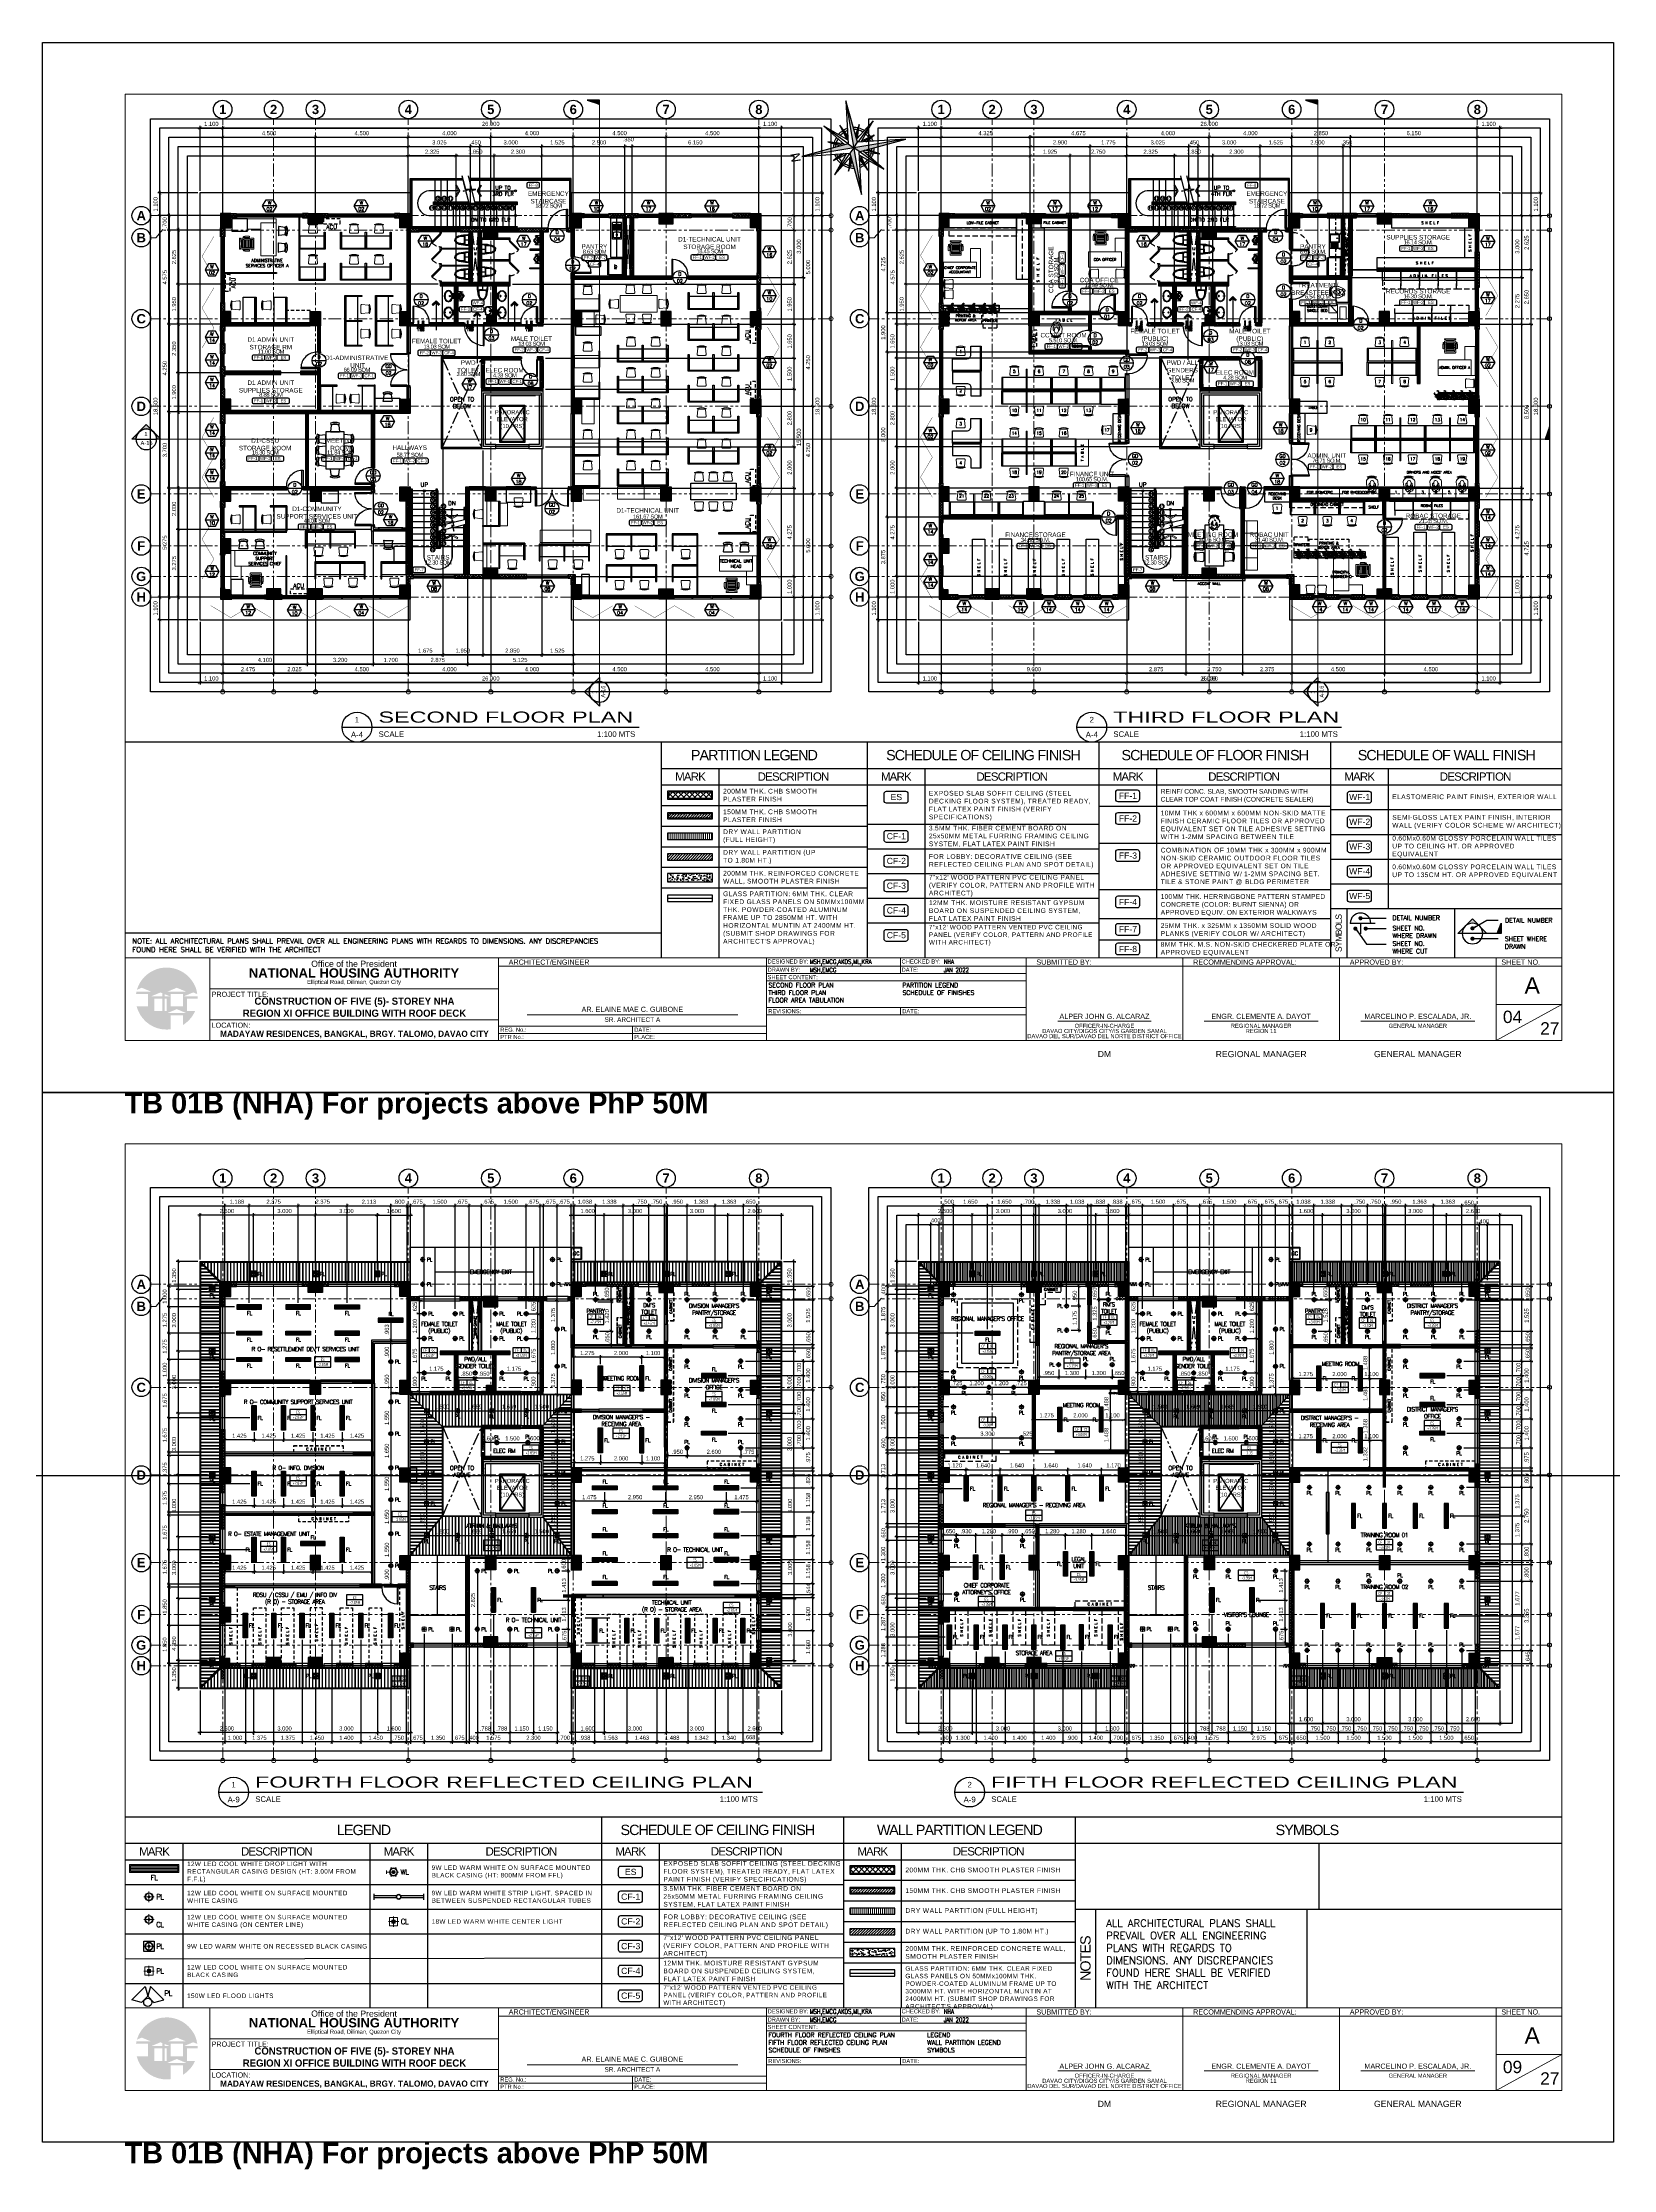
# Model space of a CAD drawing. Header units: metres. Extents: x -12400 to 1, y 0 to 106422.
# Drawn here: x -12171.7 to -12095.5, y 106312.3 to 106415.5 of the extents above; entities that cross this region are included whole.
import ezdxf
from ezdxf.enums import TextEntityAlignment as Align

# ---------------------------------------------------------------- set-up
doc = ezdxf.new("R2010")
doc.units = ezdxf.units.M
doc.header["$PDMODE"] = 35
for name, pattern in [('CENTER', [2, 1.25, -0.25, 0.25, -0.25]), ('DASHED2', [0.375, 0.25, -0.125]), ('HIDDEN', [0.375, 0.25, -0.125]), ('HIDDEN2', [4.7625, 3.175, -1.5875]), ('PHANTOM', [2.5, 1.25, -0.25, 0.25, -0.25, 0.25, -0.25]), ('PHANTOM2', [1.25, 0.625, -0.125, 0.125, -0.125, 0.125, -0.125])]:
    doc.linetypes.add(name, pattern=pattern)
doc.layers.add('.05 (2)', color=8, linetype='Continuous', lineweight=20, transparency=0.3)
for name, color, linetype, lineweight in [('.3', 6, 'Continuous', 30), ('0.1', 1, 'Continuous', 9), ('0.20', 2, 'Continuous', 20), ('A-DIM-100', 8, 'Continuous', 0), ('A-STAIR', 31, 'Continuous', 0), ('B', 5, 'Continuous', 30), ('BOARDER 001', 37, 'Continuous', 18), ('CHAIR', 45, 'Continuous', 20), ('DIM 001', 251, 'Continuous', 13), ('FIXTURE 0005', 159, 'Continuous', 5), ('FURN', 8, 'Continuous', 5), ('FURN 0009', 49, 'Continuous', 9), ('FURN HID 0015', 45, 'HIDDEN2', 15), ('G', 3, 'Continuous', 20), ('grid', 1, 'CENTER', 15), ('HATCH', 250, 'Continuous', 5), ('LAYOUT', 1, 'Continuous', 20), ('LF 001', 51, 'Continuous', 20), ('R', 1, 'Continuous', 9), ('SECT DET', 25, 'Continuous', 25), ('TBLOCK-BORDER-INSIDE', 247, 'Continuous', 0), ('TBLOCK-BORDER-OUTSIDE', 240, 'Continuous', 0), ('TBLOCK-BORDER-TLINE', 40, 'Continuous', 0), ('TEXT 005', 7, 'Continuous', 50), ('W', 140, 'Continuous', 80), ('Y', 2, 'Continuous', 13)]:
    doc.layers.add(name, color=color, linetype=linetype, lineweight=lineweight)
for name, color, linetype in [('1AR', 1, 'Continuous'), ('1co-door', 1, 'Continuous'), ('1CO-FIXTURE', 1, 'Continuous'), ('1CO-FURNITURE', 1, 'Continuous'), ('2TX-AR', 2, 'Continuous'), ('A-ANNO-TEXT', 4, 'Continuous'), ('A-FURN', 1, 'Continuous'), ('A-FURNITURE', 1, 'Continuous'), ('A-REF', 143, 'Continuous'), ('A_ELEV_TARGET', 1, 'Continuous'), ('AR-HIDDEN LINES', 8, 'HIDDEN2'), ('AR-WALL', 7, 'Continuous'), ('BAR', 6, 'Continuous'), ('C-SCHED', 1, 'Continuous'), ('E_FIX_LIGHT1', 2, 'Continuous'), ('F-ACC', 15, 'Continuous'), ('FIXTURE', 35, 'Continuous'), ('FURNITURE', 1, 'Continuous'), ('LABEL', 143, 'Continuous'), ('lighting', 1, 'Continuous'), ('NORTH', 2, 'Continuous'), ('P-FIXT', 8, 'Continuous'), ('P-FIXT-MISC', 84, 'Continuous'), ('P-HIDE', 1, 'HIDDEN2'), ('S-GRID', 155, 'Continuous'), ('SCH-DOOR', 23, 'Continuous'), ('SCH-FLR', 224, 'Continuous'), ('SCH-WIND', 181, 'Continuous'), ('SINK', 143, 'Continuous'), ('stone', 15, 'Continuous'), ('TEXT', 3, 'Continuous'), ('THRESH', 1, 'Continuous'), ('tiles', 36, 'Continuous'), ('TITLE', 1, 'Continuous'), ('TITLE BLOCK', 7, 'Continuous'), ('txt', 2, 'Continuous'), ('TXT2', 2, 'Continuous'), ('WALL', 7, 'Continuous'), ('WINDOW', 1, 'Continuous')]:
    doc.layers.add(name, color=color, linetype=linetype)
doc.layers.add('GUIDELINES', color=206, linetype='Continuous', plot=False)
doc.styles.add('1', font='architxt.shx', dxfattribs={"width": 0.85, "height": 400})
doc.styles.add('architxt', font='architxt.shx', dxfattribs={"width": 0.8})
doc.styles.add('arial', font='arial.ttf')
doc.styles.add('arial baltic', font='arial.ttf')
doc.styles.add('Arial-Bold', font='arial.ttf')
doc.styles.add('arialBOLD', font='arialbd.ttf', dxfattribs={"height": 0.2})
doc.styles.add('ATTR', font='romans.shx', dxfattribs={"width": 0.8, "height": 0.7})
doc.styles.add('CPDA-FONT', font='arial.ttf')
doc.styles.add('DIMTXT-100', font='arial.ttf')
doc.styles.add('HTDO - ARIAL', font='arial.ttf')
doc.styles.add('PSM', font='simplex')
doc.styles.add('SANS', font='sanss___.ttf')
doc.styles.add('sans serif', font='sanssb__.ttf')
doc.styles.add('simplex', font='simplex.shx')
doc.styles.add('swis721', font='swiss.ttf')
doc.styles.add('T-0.15', font='romans.shx', dxfattribs={"height": 0.15})
doc.styles.add('T.25', font='romans.shx', dxfattribs={"height": 0.2})
doc.styles.add('T125', font='simplex.shx', dxfattribs={"height": 125})
doc.dimstyles.new('CPDA - D40', dxfattribs={"dimscale": 0.4, "dimtxt": 200, "dimasz": 1.2, "dimexe": 0, "dimexo": 25, "dimgap": 50, "dimtad": 1, "dimdec": 0, "dimdsep": 46, "dimtxsty": 'CPDA-FONT', "dimblk": 'CPDA ARROWHEAD DIM.', "dimcen": 0.25, "dimclrd": 250, "dimclre": 250, "dimclrt": 2, "dimaunit": 1, "dimadec": 0, "dimazin": 0, "dimtfac": 1, "dimtdec": 0, "dimtix": 1, "dimtmove": 0, "dimatfit": 3, "dimldrblk": 'leader.cathy', "dimfxl": 1, "dimarcsym": 0})
doc.dimstyles.new('D-100', dxfattribs={"dimtxt": 0.2, "dimasz": 0.15, "dimexe": 0.1, "dimexo": 0.1, "dimgap": 0.1, "dimtad": 1, "dimdec": 3, "dimzin": 4, "dimdsep": 46, "dimtxsty": 'DIMTXT-100', "dimblk": 'ARCHTICK', "dimcen": 0.2, "dimdle": 0.1, "dimclrd": 8, "dimclre": 8, "dimclrt": 2, "dimadec": 0, "dimazin": 1, "dimtfac": 1, "dimtdec": 3, "dimtofl": 0, "dimtmove": 2, "dimatfit": 3, "dimfxl": 1, "dimarcsym": 0})
doc.dimstyles.new('DIM 200', dxfattribs={"dimtxt": 200, "dimasz": 1, "dimexe": 0, "dimexo": 40, "dimgap": 50, "dimtad": 1, "dimtoh": 1, "dimdec": 0, "dimlfac": 2, "dimtxsty": 'swis721', "dimblk": 'CIR', "dimcen": 0, "dimclrd": 155, "dimclre": 155, "dimclrt": 4, "dimadec": 0, "dimazin": 0, "dimtfac": 1, "dimtdec": 0, "dimtix": 1, "dimtmove": 1, "dimatfit": 3, "dimldrblk": 'CIR', "dimfxl": 0, "dimarcsym": 0})
doc.dimstyles.new('LE-1a', dxfattribs={"dimtxt": 0.2, "dimasz": 0.2, "dimexe": 0.2, "dimexo": 0.2, "dimgap": 0.1, "dimtad": 1, "dimtoh": 1, "dimdec": 0, "dimdsep": 46, "dimtxsty": 'DIMTXT-100', "dimcen": 2.5, "dimclrd": 8, "dimclre": 8, "dimclrt": 2, "dimadec": 0, "dimazin": 0, "dimtfac": 1, "dimtdec": 0, "dimtix": 1, "dimtmove": 2, "dimatfit": 3, "dimldrblk": 'DOT', "dimfxl": 1, "dimtolj": 1, "dimtzin": 0, "dimarcsym": 0})
pattern_1 = [(45, (12161.35442, -106386.57022), (-0.06735192091, 0.06735192091), []), (135, (12161.35442, -106386.57022), (-0.06735192091, -0.06735192091), [])]
pattern_2 = [(225, (-1.00038, 0), (0.067352, -0.067352), []), (315, (-1.00038, 0), (0.067352, 0.067352), [])]
pattern_3 = [(225, (-0.8125, 0), (0.067352, -0.067352), []), (315, (-0.8125, 0), (0.067352, 0.067352), [])]
pattern_4 = [(45, (12091.37419, -106406.766595), (0.02525697034, 0.092608891249), [0.1190625, -0.0238125, 0, -0.0238125])]
pattern_5 = [(45, (12091.44919, -106406.766595), (0.02525697034, 0.092608891249), [0.1190625, -0.0238125, 0, -0.0238125])]
pattern_6 = [(225, (-1.02538, 0), (0.067352, -0.067352), []), (315, (-1.02538, 0), (0.067352, 0.067352), [])]
pattern_7 = [(45, (12161.35442, -106386.57022), (-0.06735192091, 0.06735192091), []), (135, (12161.35442, -106386.57022), (-0.06735192091, -0.06735192091), [])]
pattern_8 = [(90, (-0.9625, 0), (-0.047625, 0), [])]
pattern_9 = [(90, (-96.25722, 27.99308), (-0.15875, 0), [])]
pattern_10 = [(90, (0, 45.37362), (-0.15875, 0), [])]
pattern_11 = [(90, (0, 45.37362), (-0.15875, 0), [])]
pattern_12 = [(90, (12032.95574, -106307.64346), (-0.15875, 0), [])]
pattern_13 = [(180, (12033.15182, -106307.64346), (-1e-17, -0.15875), [])]
pattern_14 = [(90, (12129.21297, -106290.26292), (-0.15875, 0), [])]
pattern_15 = [(180, (12129.21297, -106290.26292), (-1e-17, -0.15875), [])]
pattern_16 = [(90, (12129.21297, -106290.26292), (-0.15875, 0), [])]
pattern_17 = [(180, (12129.21297, -106290.26292), (-1e-17, -0.15875), [])]
pattern_18 = [(90, (12093.82419, -106406.416595), (-0.047625, 0), [])]
pattern_19 = [(90, (12091.42419, -106406.416595), (-0.047625, 0), [])]
pattern_20 = [(45, (12093.72419, -106406.766595), (0.02525697034, 0.092608891249), [0.1190625, -0.0238125, 0, -0.0238125])]
pattern_21 = [(90, (12098.54919, -106406.416595), (-0.047625, 0), [])]
pattern_22 = [(90, (-131.09867, 27.99308), (-0.15875, 0), [])]
pattern_23 = [(90, (-34.84145, 45.37362), (-0.15875, 0), [])]
pattern_24 = [(180, (-34.84145, 45.37362), (-1e-17, -0.15875), [])]

# ---------------------------------------------------------------- blocks, each defined once
blk = doc.blocks.new('CIR')
at = {"color": 4}
blk.add_circle((0, 0), 50, dxfattribs=at)
blk = doc.blocks.new('grid_designation')
blk.add_circle((0, 500), 500)
at = {"color": 3, "style": 'sans serif'}
blk.add_attdef('A', text='', height=471, dxfattribs=at).set_placement((0, 500), align=Align.MIDDLE_CENTER)
blk = doc.blocks.new('D-TAG')
at = {"layer": 'SCH-DOOR'}
blk.add_line((-0.3, 0), (0.3, 0), dxfattribs=at)
blk.add_circle((0, 0), 0.3, dxfattribs=at)
at = {"layer": 'SCH-DOOR', "color": 2, "style": 'T-0.15'}
for tag, p in [('D-TAG', (0, 0.15)), ('D-NO', (0, -0.15))]:
    blk.add_attdef(tag, text='', height=0.15, dxfattribs=at).set_placement(p, align=Align.MIDDLE_CENTER)
blk = doc.blocks.new('THRESH')
at = {"layer": 'THRESH'}
h = blk.add_hatch(dxfattribs=at)
h.set_pattern_fill('ANSI31', color=251, scale=7, style=0)
h.set_pattern_definition([(45, (-87838.95, -66631.204), (-15.715448, 15.715448), [])])
h.paths.add_polyline_path([(-250, 50), (-250, -150), (250, -150), (250, -50), (0, -50), (0, 50)])
at = {"layer": 'THRESH', "const_width": 30}
blk.add_lwpolyline([(250, -50), (0, -50), (0, 50), (-250, 50)], dxfattribs=at)
blk = doc.blocks.new('CPDA ARROWHEAD DIM.')
at = {"layer": 'tiles', "color": 2}
for p, q in [((-68, 0), (68, 0)), ((0, 68), (0, -68))]:
    blk.add_line(p, q, dxfattribs=at)
at = {"layer": 'tiles', "color": 1}
blk.add_circle((0, 0), 37.7, dxfattribs=at)
blk = doc.blocks.new('leader.cathy')
at = {"layer": 'WALL', "lineweight": 9}
blk.add_hatch(color=1, dxfattribs=at).paths.add_polyline_path([(0, 0), (-34, 34), (-24, 45), (21, 0), (-24, -45), (-34, -34)])
at = {"layer": 'WALL', "color": 1, "lineweight": 9}
for p, q in [((-34, 34), (-24, 45)), ((0, 0), (-34, 34)), ((-34, -34), (0, 0)), ((21, 0), (-24, 45)), ((-24, -45), (21, 0))]:
    blk.add_line(p, q, dxfattribs=at)
blk = doc.blocks.new('*U105')
at = {"layer": 'TITLE'}
blk.add_lwpolyline([(1271.65, 13.83), (1404.71, 13.83)], dxfattribs=at)
blk.add_circle((1278.31, 13.83), 6.67, dxfattribs=at)
at = {"layer": 'TITLE', "color": 5, "style": 'CPDA-FONT'}
blk.add_attdef('TITLE:', text='', height=5, dxfattribs=at).set_placement((1287.8, 24.54), align=Align.MIDDLE_LEFT)
blk.add_attdef('TITLE:', (1287.89, 15.82), '', height=5, dxfattribs=at)
at = {"layer": 'TXT2', "style": 'CPDA-FONT'}
blk.add_text('SCALE', height=2.5, dxfattribs=at).set_placement((1287.97, 9.44))
for tag, p in [('DWG_NO:', (1278.31, 10.5)), ('DET_NO.:', (1278.31, 17.16))]:
    blk.add_attdef(tag, text='', height=2.5, dxfattribs=at).set_placement(p, align=Align.MIDDLE_CENTER)
blk.add_attdef('SCALE', text='', height=2.5, dxfattribs=at).set_placement((1361.14, 10.71), align=Align.MIDDLE_LEFT)
blk = doc.blocks.new('_ArchTick')
at = {"color": 0, "linetype": 'ByBlock', "const_width": 0.15}
blk.add_lwpolyline([(-0.5, -0.5), (0.5, 0.5)], dxfattribs=at)
blk = doc.blocks.new('*D106')
at = {"layer": 'DEFPOINTS', "color": 0, "transparency": 16777216}
for p in [(-12136.95, 106411.32), (-12162.95, 106407.07), (-12136.95, 106407.07)]:
    blk.add_point(p, dxfattribs=at)
at = {"layer": 'DIM 001', "color": 8, "lineweight": -2, "transparency": 16777216}
for p, q in [((-12163.05, 106411.32), (-12136.85, 106411.32)), ((-12162.95, 106407.17), (-12162.95, 106411.42)), ((-12136.95, 106407.17), (-12136.95, 106411.42))]:
    blk.add_line(p, q, dxfattribs=at)
at = {"layer": 'DIM 001', "color": 8, "lineweight": -2, "transparency": 16777216, "xscale": 0.15, "yscale": 0.15, "zscale": 0.15, "rotation": 180}
blk.add_blockref('_ArchTick', (-12162.95, 106411.32), dxfattribs=at)
at = {"layer": 'DIM 001', "color": 8, "lineweight": -2, "transparency": 16777216, "xscale": 0.15, "yscale": 0.15, "zscale": 0.15}
blk.add_blockref('_ArchTick', (-12136.95, 106411.32), dxfattribs=at)
at = {"layer": 'DIM 001', "color": 2, "transparency": 16777216, "insert": (-12149.95, 106411.52), "char_height": 0.2, "attachment_point": 5, "style": 'DIMTXT-100'}
blk.add_mtext('26.000', dxfattribs=at)
blk = doc.blocks.new('*D107')
at = {"layer": 'DEFPOINTS', "color": 0, "transparency": 16777216}
for p in [(-12158.45, 106410.87), (-12162.95, 106407.07), (-12158.45, 106407.07)]:
    blk.add_point(p, dxfattribs=at)
at = {"layer": 'DIM 001', "color": 8, "lineweight": -2, "transparency": 16777216}
for p, q in [((-12163.05, 106410.87), (-12158.35, 106410.87)), ((-12162.95, 106407.17), (-12162.95, 106410.97)), ((-12158.45, 106407.17), (-12158.45, 106410.97))]:
    blk.add_line(p, q, dxfattribs=at)
at = {"layer": 'DIM 001', "color": 8, "lineweight": -2, "transparency": 16777216, "xscale": 0.15, "yscale": 0.15, "zscale": 0.15, "rotation": 180}
blk.add_blockref('_ArchTick', (-12162.95, 106410.87), dxfattribs=at)
at = {"layer": 'DIM 001', "color": 8, "lineweight": -2, "transparency": 16777216, "xscale": 0.15, "yscale": 0.15, "zscale": 0.15}
blk.add_blockref('_ArchTick', (-12158.45, 106410.87), dxfattribs=at)
at = {"layer": 'DIM 001', "color": 2, "transparency": 16777216, "insert": (-12160.7, 106411.07), "char_height": 0.2, "attachment_point": 5, "style": 'DIMTXT-100'}
blk.add_mtext('4.500', dxfattribs=at)
blk = doc.blocks.new('*D108')
at = {"layer": 'DEFPOINTS', "color": 0, "transparency": 16777216}
for p in [(-12153.95, 106410.87), (-12158.45, 106407.07), (-12153.95, 106407.07)]:
    blk.add_point(p, dxfattribs=at)
at = {"layer": 'DIM 001', "color": 8, "lineweight": -2, "transparency": 16777216}
for p, q in [((-12158.55, 106410.87), (-12153.85, 106410.87)), ((-12158.45, 106407.17), (-12158.45, 106410.97)), ((-12153.95, 106407.17), (-12153.95, 106410.97))]:
    blk.add_line(p, q, dxfattribs=at)
at = {"layer": 'DIM 001', "color": 8, "lineweight": -2, "transparency": 16777216, "xscale": 0.15, "yscale": 0.15, "zscale": 0.15, "rotation": 180}
blk.add_blockref('_ArchTick', (-12158.45, 106410.87), dxfattribs=at)
at = {"layer": 'DIM 001', "color": 8, "lineweight": -2, "transparency": 16777216, "xscale": 0.15, "yscale": 0.15, "zscale": 0.15}
blk.add_blockref('_ArchTick', (-12153.95, 106410.87), dxfattribs=at)
at = {"layer": 'DIM 001', "color": 2, "transparency": 16777216, "insert": (-12156.2, 106411.07), "char_height": 0.2, "attachment_point": 5, "style": 'DIMTXT-100'}
blk.add_mtext('4.500', dxfattribs=at)
blk = doc.blocks.new('*D109')
at = {"layer": 'DEFPOINTS', "color": 0, "transparency": 16777216}
for p in [(-12149.95, 106410.87), (-12153.95, 106407.07), (-12149.95, 106406.37)]:
    blk.add_point(p, dxfattribs=at)
at = {"layer": 'DIM 001', "color": 8, "lineweight": -2, "transparency": 16777216}
for p, q in [((-12154.05, 106410.87), (-12149.85, 106410.87)), ((-12153.95, 106407.17), (-12153.95, 106410.97)), ((-12149.95, 106406.47), (-12149.95, 106410.97))]:
    blk.add_line(p, q, dxfattribs=at)
at = {"layer": 'DIM 001', "color": 8, "lineweight": -2, "transparency": 16777216, "xscale": 0.15, "yscale": 0.15, "zscale": 0.15, "rotation": 180}
blk.add_blockref('_ArchTick', (-12153.95, 106410.87), dxfattribs=at)
at = {"layer": 'DIM 001', "color": 8, "lineweight": -2, "transparency": 16777216, "xscale": 0.15, "yscale": 0.15, "zscale": 0.15}
blk.add_blockref('_ArchTick', (-12149.95, 106410.87), dxfattribs=at)
at = {"layer": 'DIM 001', "color": 2, "transparency": 16777216, "insert": (-12151.95, 106411.07), "char_height": 0.2, "attachment_point": 5, "style": 'DIMTXT-100'}
blk.add_mtext('4.000', dxfattribs=at)
blk = doc.blocks.new('*D110')
at = {"layer": 'DEFPOINTS', "color": 0, "transparency": 16777216}
for p in [(-12145.95, 106410.87), (-12145.95, 106407.07), (-12149.95, 106406.37)]:
    blk.add_point(p, dxfattribs=at)
at = {"layer": 'DIM 001', "color": 8, "lineweight": -2, "transparency": 16777216}
for p, q in [((-12150.05, 106410.87), (-12145.85, 106410.87)), ((-12149.95, 106406.47), (-12149.95, 106410.97)), ((-12145.95, 106407.17), (-12145.95, 106410.97))]:
    blk.add_line(p, q, dxfattribs=at)
at = {"layer": 'DIM 001', "color": 8, "lineweight": -2, "transparency": 16777216, "xscale": 0.15, "yscale": 0.15, "zscale": 0.15, "rotation": 180}
blk.add_blockref('_ArchTick', (-12149.95, 106410.87), dxfattribs=at)
at = {"layer": 'DIM 001', "color": 8, "lineweight": -2, "transparency": 16777216, "xscale": 0.15, "yscale": 0.15, "zscale": 0.15}
blk.add_blockref('_ArchTick', (-12145.95, 106410.87), dxfattribs=at)
at = {"layer": 'DIM 001', "color": 2, "transparency": 16777216, "insert": (-12147.95, 106411.07), "char_height": 0.2, "attachment_point": 5, "style": 'DIMTXT-100'}
blk.add_mtext('4.000', dxfattribs=at)
blk = doc.blocks.new('*D111')
at = {"layer": 'DEFPOINTS', "color": 0, "transparency": 16777216}
for p in [(-12141.45, 106410.87), (-12145.95, 106407.07), (-12141.45, 106407.07)]:
    blk.add_point(p, dxfattribs=at)
at = {"layer": 'DIM 001', "color": 8, "lineweight": -2, "transparency": 16777216}
for p, q in [((-12146.05, 106410.87), (-12141.35, 106410.87)), ((-12145.95, 106407.17), (-12145.95, 106410.97)), ((-12141.45, 106407.17), (-12141.45, 106410.97))]:
    blk.add_line(p, q, dxfattribs=at)
at = {"layer": 'DIM 001', "color": 8, "lineweight": -2, "transparency": 16777216, "xscale": 0.15, "yscale": 0.15, "zscale": 0.15, "rotation": 180}
blk.add_blockref('_ArchTick', (-12145.95, 106410.87), dxfattribs=at)
at = {"layer": 'DIM 001', "color": 8, "lineweight": -2, "transparency": 16777216, "xscale": 0.15, "yscale": 0.15, "zscale": 0.15}
blk.add_blockref('_ArchTick', (-12141.45, 106410.87), dxfattribs=at)
at = {"layer": 'DIM 001', "color": 2, "transparency": 16777216, "insert": (-12143.7, 106411.07), "char_height": 0.2, "attachment_point": 5, "style": 'DIMTXT-100'}
blk.add_mtext('4.500', dxfattribs=at)
blk = doc.blocks.new('*D112')
at = {"layer": 'DEFPOINTS', "color": 0, "transparency": 16777216}
for p in [(-12136.95, 106410.87), (-12141.45, 106407.07), (-12136.95, 106407.07)]:
    blk.add_point(p, dxfattribs=at)
at = {"layer": 'DIM 001', "color": 8, "lineweight": -2, "transparency": 16777216}
for p, q in [((-12141.55, 106410.87), (-12136.85, 106410.87)), ((-12141.45, 106407.17), (-12141.45, 106410.97)), ((-12136.95, 106407.17), (-12136.95, 106410.97))]:
    blk.add_line(p, q, dxfattribs=at)
at = {"layer": 'DIM 001', "color": 8, "lineweight": -2, "transparency": 16777216, "xscale": 0.15, "yscale": 0.15, "zscale": 0.15, "rotation": 180}
blk.add_blockref('_ArchTick', (-12141.45, 106410.87), dxfattribs=at)
at = {"layer": 'DIM 001', "color": 8, "lineweight": -2, "transparency": 16777216, "xscale": 0.15, "yscale": 0.15, "zscale": 0.15}
blk.add_blockref('_ArchTick', (-12136.95, 106410.87), dxfattribs=at)
at = {"layer": 'DIM 001', "color": 2, "transparency": 16777216, "insert": (-12139.2, 106411.07), "char_height": 0.2, "attachment_point": 5, "style": 'DIMTXT-100'}
blk.add_mtext('4.500', dxfattribs=at)
blk = doc.blocks.new('*D113')
at = {"layer": 'DEFPOINTS', "color": 0, "transparency": 16777216}
for p in [(-12150.93, 106410.42), (-12153.95, 106407.07), (-12150.93, 106406.37)]:
    blk.add_point(p, dxfattribs=at)
at = {"layer": 'DIM 001', "color": 8, "lineweight": -2, "transparency": 16777216}
for p, q in [((-12154.05, 106410.42), (-12150.83, 106410.42)), ((-12153.95, 106407.17), (-12153.95, 106410.52)), ((-12150.93, 106406.47), (-12150.93, 106410.52))]:
    blk.add_line(p, q, dxfattribs=at)
at = {"layer": 'DIM 001', "color": 8, "lineweight": -2, "transparency": 16777216, "xscale": 0.15, "yscale": 0.15, "zscale": 0.15, "rotation": 180}
blk.add_blockref('_ArchTick', (-12153.95, 106410.42), dxfattribs=at)
at = {"layer": 'DIM 001', "color": 8, "lineweight": -2, "transparency": 16777216, "xscale": 0.15, "yscale": 0.15, "zscale": 0.15}
blk.add_blockref('_ArchTick', (-12150.93, 106410.42), dxfattribs=at)
at = {"layer": 'DIM 001', "color": 2, "transparency": 16777216, "insert": (-12152.44, 106410.62), "char_height": 0.2, "attachment_point": 5, "style": 'DIMTXT-100'}
blk.add_mtext('3.025', dxfattribs=at)
blk = doc.blocks.new('*D114')
at = {"layer": 'DEFPOINTS', "color": 0, "transparency": 16777216}
for p in [(-12150.48, 106410.42), (-12150.93, 106406.37), (-12150.48, 106406.37)]:
    blk.add_point(p, dxfattribs=at)
at = {"layer": 'DIM 001', "color": 8, "lineweight": -2, "transparency": 16777216}
for p, q in [((-12151.03, 106410.42), (-12150.38, 106410.42)), ((-12150.93, 106406.47), (-12150.93, 106410.52)), ((-12150.48, 106406.47), (-12150.48, 106410.52))]:
    blk.add_line(p, q, dxfattribs=at)
at = {"layer": 'DIM 001', "color": 8, "lineweight": -2, "transparency": 16777216, "xscale": 0.15, "yscale": 0.15, "zscale": 0.15, "rotation": 180}
blk.add_blockref('_ArchTick', (-12150.93, 106410.42), dxfattribs=at)
at = {"layer": 'DIM 001', "color": 8, "lineweight": -2, "transparency": 16777216, "xscale": 0.15, "yscale": 0.15, "zscale": 0.15}
blk.add_blockref('_ArchTick', (-12150.48, 106410.42), dxfattribs=at)
at = {"layer": 'DIM 001', "color": 2, "transparency": 16777216, "insert": (-12150.7, 106410.62), "char_height": 0.2, "attachment_point": 5, "style": 'DIMTXT-100'}
blk.add_mtext('.450', dxfattribs=at)
blk = doc.blocks.new('*D115')
at = {"layer": 'DEFPOINTS', "color": 0, "transparency": 16777216}
for p in [(-12147.48, 106410.42), (-12150.48, 106406.37), (-12147.48, 106406.37)]:
    blk.add_point(p, dxfattribs=at)
at = {"layer": 'DIM 001', "color": 8, "lineweight": -2, "transparency": 16777216}
for p, q in [((-12150.58, 106410.42), (-12147.38, 106410.42)), ((-12150.48, 106406.47), (-12150.48, 106410.52)), ((-12147.48, 106406.47), (-12147.48, 106410.52))]:
    blk.add_line(p, q, dxfattribs=at)
at = {"layer": 'DIM 001', "color": 8, "lineweight": -2, "transparency": 16777216, "xscale": 0.15, "yscale": 0.15, "zscale": 0.15, "rotation": 180}
blk.add_blockref('_ArchTick', (-12150.48, 106410.42), dxfattribs=at)
at = {"layer": 'DIM 001', "color": 8, "lineweight": -2, "transparency": 16777216, "xscale": 0.15, "yscale": 0.15, "zscale": 0.15}
blk.add_blockref('_ArchTick', (-12147.48, 106410.42), dxfattribs=at)
at = {"layer": 'DIM 001', "color": 2, "transparency": 16777216, "insert": (-12148.98, 106410.62), "char_height": 0.2, "attachment_point": 5, "style": 'DIMTXT-100'}
blk.add_mtext('3.000', dxfattribs=at)
blk = doc.blocks.new('*D116')
at = {"layer": 'DEFPOINTS', "color": 0, "transparency": 16777216}
for p in [(-12145.95, 106410.42), (-12145.95, 106407.07), (-12147.48, 106406.37)]:
    blk.add_point(p, dxfattribs=at)
at = {"layer": 'DIM 001', "color": 8, "lineweight": -2, "transparency": 16777216}
for p, q in [((-12147.58, 106410.42), (-12145.85, 106410.42)), ((-12147.48, 106406.47), (-12147.48, 106410.52)), ((-12145.95, 106407.17), (-12145.95, 106410.52))]:
    blk.add_line(p, q, dxfattribs=at)
at = {"layer": 'DIM 001', "color": 8, "lineweight": -2, "transparency": 16777216, "xscale": 0.15, "yscale": 0.15, "zscale": 0.15, "rotation": 180}
blk.add_blockref('_ArchTick', (-12147.48, 106410.42), dxfattribs=at)
at = {"layer": 'DIM 001', "color": 8, "lineweight": -2, "transparency": 16777216, "xscale": 0.15, "yscale": 0.15, "zscale": 0.15}
blk.add_blockref('_ArchTick', (-12145.95, 106410.42), dxfattribs=at)
at = {"layer": 'DIM 001', "color": 2, "transparency": 16777216, "insert": (-12146.72, 106410.62), "char_height": 0.2, "attachment_point": 5, "style": 'DIMTXT-100'}
blk.add_mtext('1.525', dxfattribs=at)
blk = doc.blocks.new('*D117')
at = {"layer": 'DEFPOINTS', "color": 0, "transparency": 16777216}
for p in [(-12143.45, 106410.42), (-12145.95, 106407.07), (-12143.45, 106406.97)]:
    blk.add_point(p, dxfattribs=at)
at = {"layer": 'DIM 001', "color": 8, "lineweight": -2, "transparency": 16777216}
for p, q in [((-12146.05, 106410.42), (-12143.35, 106410.42)), ((-12145.95, 106407.17), (-12145.95, 106410.52)), ((-12143.45, 106407.07), (-12143.45, 106410.52))]:
    blk.add_line(p, q, dxfattribs=at)
at = {"layer": 'DIM 001', "color": 8, "lineweight": -2, "transparency": 16777216, "xscale": 0.15, "yscale": 0.15, "zscale": 0.15, "rotation": 180}
blk.add_blockref('_ArchTick', (-12145.95, 106410.42), dxfattribs=at)
at = {"layer": 'DIM 001', "color": 8, "lineweight": -2, "transparency": 16777216, "xscale": 0.15, "yscale": 0.15, "zscale": 0.15}
blk.add_blockref('_ArchTick', (-12143.45, 106410.42), dxfattribs=at)
at = {"layer": 'DIM 001', "color": 2, "transparency": 16777216, "insert": (-12144.7, 106410.62), "char_height": 0.2, "attachment_point": 5, "style": 'DIMTXT-100'}
blk.add_mtext('2.500', dxfattribs=at)
blk = doc.blocks.new('*D118')
at = {"layer": 'DEFPOINTS', "color": 0, "transparency": 16777216}
for p in [(-12143.1, 106410.42), (-12143.45, 106406.97), (-12143.1, 106406.97)]:
    blk.add_point(p, dxfattribs=at)
at = {"layer": 'DIM 001', "color": 8, "lineweight": -2, "transparency": 16777216}
for p, q in [((-12143.55, 106410.42), (-12143, 106410.42)), ((-12143.45, 106407.07), (-12143.45, 106410.52)), ((-12143.1, 106407.07), (-12143.1, 106410.52))]:
    blk.add_line(p, q, dxfattribs=at)
at = {"layer": 'DIM 001', "color": 8, "lineweight": -2, "transparency": 16777216, "xscale": 0.15, "yscale": 0.15, "zscale": 0.15, "rotation": 180}
blk.add_blockref('_ArchTick', (-12143.45, 106410.42), dxfattribs=at)
at = {"layer": 'DIM 001', "color": 8, "lineweight": -2, "transparency": 16777216, "xscale": 0.15, "yscale": 0.15, "zscale": 0.15}
blk.add_blockref('_ArchTick', (-12143.1, 106410.42), dxfattribs=at)
at = {"layer": 'DIM 001', "color": 2, "transparency": 16777216, "insert": (-12143.28, 106410.77), "char_height": 0.2, "attachment_point": 5, "style": 'DIMTXT-100'}
blk.add_mtext('.350', dxfattribs=at)
blk = doc.blocks.new('*D119')
at = {"layer": 'DEFPOINTS', "color": 0, "transparency": 16777216}
for p in [(-12136.95, 106410.42), (-12136.95, 106407.07), (-12143.1, 106406.97)]:
    blk.add_point(p, dxfattribs=at)
at = {"layer": 'DIM 001', "color": 8, "lineweight": -2, "transparency": 16777216}
for p, q in [((-12143.2, 106410.42), (-12136.85, 106410.42)), ((-12143.1, 106407.07), (-12143.1, 106410.52)), ((-12136.95, 106407.17), (-12136.95, 106410.52))]:
    blk.add_line(p, q, dxfattribs=at)
at = {"layer": 'DIM 001', "color": 8, "lineweight": -2, "transparency": 16777216, "xscale": 0.15, "yscale": 0.15, "zscale": 0.15, "rotation": 180}
blk.add_blockref('_ArchTick', (-12143.1, 106410.42), dxfattribs=at)
at = {"layer": 'DIM 001', "color": 8, "lineweight": -2, "transparency": 16777216, "xscale": 0.15, "yscale": 0.15, "zscale": 0.15}
blk.add_blockref('_ArchTick', (-12136.95, 106410.42), dxfattribs=at)
at = {"layer": 'DIM 001', "color": 2, "transparency": 16777216, "insert": (-12140.03, 106410.62), "char_height": 0.2, "attachment_point": 5, "style": 'DIMTXT-100'}
blk.add_mtext('6.150', dxfattribs=at)
blk = doc.blocks.new('*D120')
at = {"layer": 'DEFPOINTS', "color": 0, "transparency": 16777216}
for p in [(-12149.78, 106409.97), (-12151.63, 106403.75), (-12149.78, 106403.75)]:
    blk.add_point(p, dxfattribs=at)
at = {"layer": 'DIM 001', "color": 8, "lineweight": -2, "transparency": 16777216}
for p, q in [((-12151.73, 106409.97), (-12149.68, 106409.97)), ((-12151.63, 106403.85), (-12151.63, 106410.07)), ((-12149.78, 106403.85), (-12149.78, 106410.07))]:
    blk.add_line(p, q, dxfattribs=at)
at = {"layer": 'DIM 001', "color": 8, "lineweight": -2, "transparency": 16777216, "xscale": 0.15, "yscale": 0.15, "zscale": 0.15, "rotation": 180}
blk.add_blockref('_ArchTick', (-12151.63, 106409.97), dxfattribs=at)
at = {"layer": 'DIM 001', "color": 8, "lineweight": -2, "transparency": 16777216, "xscale": 0.15, "yscale": 0.15, "zscale": 0.15}
blk.add_blockref('_ArchTick', (-12149.78, 106409.97), dxfattribs=at)
at = {"layer": 'DIM 001', "color": 2, "transparency": 16777216, "insert": (-12150.7, 106410.17), "char_height": 0.2, "attachment_point": 5, "style": 'DIMTXT-100'}
blk.add_mtext('1.850', dxfattribs=at)
blk = doc.blocks.new('*D121')
at = {"layer": 'DEFPOINTS', "color": 0, "transparency": 16777216}
for p in [(-12147.48, 106409.97), (-12147.48, 106406.37), (-12149.78, 106403.75)]:
    blk.add_point(p, dxfattribs=at)
at = {"layer": 'DIM 001', "color": 8, "lineweight": -2, "transparency": 16777216}
for p, q in [((-12149.88, 106409.97), (-12147.38, 106409.97)), ((-12149.78, 106403.85), (-12149.78, 106410.07)), ((-12147.48, 106406.47), (-12147.48, 106410.07))]:
    blk.add_line(p, q, dxfattribs=at)
at = {"layer": 'DIM 001', "color": 8, "lineweight": -2, "transparency": 16777216, "xscale": 0.15, "yscale": 0.15, "zscale": 0.15, "rotation": 180}
blk.add_blockref('_ArchTick', (-12149.78, 106409.97), dxfattribs=at)
at = {"layer": 'DIM 001', "color": 8, "lineweight": -2, "transparency": 16777216, "xscale": 0.15, "yscale": 0.15, "zscale": 0.15}
blk.add_blockref('_ArchTick', (-12147.48, 106409.97), dxfattribs=at)
at = {"layer": 'DIM 001', "color": 2, "transparency": 16777216, "insert": (-12148.63, 106410.17), "char_height": 0.2, "attachment_point": 5, "style": 'DIMTXT-100'}
blk.add_mtext('2.300', dxfattribs=at)
blk = doc.blocks.new('*D122')
at = {"layer": 'DEFPOINTS', "color": 0, "transparency": 16777216}
for p in [(-12153.95, 106409.97), (-12153.95, 106407.07), (-12151.63, 106403.75)]:
    blk.add_point(p, dxfattribs=at)
at = {"layer": 'DIM 001', "color": 8, "lineweight": -2, "transparency": 16777216}
for p, q in [((-12151.53, 106409.97), (-12154.05, 106409.97)), ((-12153.95, 106407.17), (-12153.95, 106410.07)), ((-12151.63, 106403.85), (-12151.63, 106410.07))]:
    blk.add_line(p, q, dxfattribs=at)
at = {"layer": 'DIM 001', "color": 8, "lineweight": -2, "transparency": 16777216, "xscale": 0.15, "yscale": 0.15, "zscale": 0.15, "rotation": 180}
blk.add_blockref('_ArchTick', (-12153.95, 106409.97), dxfattribs=at)
at = {"layer": 'DIM 001', "color": 8, "lineweight": -2, "transparency": 16777216, "xscale": 0.15, "yscale": 0.15, "zscale": 0.15}
blk.add_blockref('_ArchTick', (-12151.63, 106409.97), dxfattribs=at)
at = {"layer": 'DIM 001', "color": 2, "transparency": 16777216, "insert": (-12152.79, 106410.17), "char_height": 0.2, "attachment_point": 5, "style": 'DIMTXT-100'}
blk.add_mtext('2.325', dxfattribs=at)
blk = doc.blocks.new('*D123')
at = {"layer": 'DEFPOINTS', "color": 0, "transparency": 16777216}
for p in [(-12162.95, 106407.07), (-12166, 106388.57), (-12162.95, 106388.57)]:
    blk.add_point(p, dxfattribs=at)
at = {"layer": 'DIM 001', "color": 8, "lineweight": -2, "transparency": 16777216}
for p, q in [((-12163.05, 106407.07), (-12166.1, 106407.07)), ((-12166, 106407.17), (-12166, 106388.47)), ((-12163.05, 106388.57), (-12166.1, 106388.57))]:
    blk.add_line(p, q, dxfattribs=at)
at = {"layer": 'DIM 001', "color": 8, "lineweight": -2, "transparency": 16777216, "xscale": 0.15, "yscale": 0.15, "zscale": 0.15}
for p, rotation in [((-12166, 106407.07), 90), ((-12166, 106388.57), 270)]:
    blk.add_blockref('_ArchTick', p, dxfattribs=dict(at, rotation=rotation))
at = {"layer": 'DIM 001', "color": 2, "transparency": 16777216, "insert": (-12166.21, 106397.82), "char_height": 0.2, "attachment_point": 5, "rotation": 90, "style": 'DIMTXT-100'}
blk.add_mtext('18.500', dxfattribs=at)
blk = doc.blocks.new('*D124')
at = {"layer": 'DEFPOINTS', "color": 0, "transparency": 16777216}
for p in [(-12162.95, 106407.07), (-12165.55, 106406.37), (-12162.95, 106406.37)]:
    blk.add_point(p, dxfattribs=at)
at = {"layer": 'DIM 001', "color": 8, "lineweight": -2, "transparency": 16777216}
for p, q in [((-12163.05, 106407.07), (-12165.65, 106407.07)), ((-12165.55, 106407.17), (-12165.55, 106406.27)), ((-12163.05, 106406.37), (-12165.65, 106406.37))]:
    blk.add_line(p, q, dxfattribs=at)
at = {"layer": 'DIM 001', "color": 8, "lineweight": -2, "transparency": 16777216, "xscale": 0.15, "yscale": 0.15, "zscale": 0.15}
for p, rotation in [((-12165.55, 106407.07), 90), ((-12165.55, 106406.37), 270)]:
    blk.add_blockref('_ArchTick', p, dxfattribs=dict(at, rotation=rotation))
at = {"layer": 'DIM 001', "color": 2, "transparency": 16777216, "insert": (-12165.76, 106406.72), "char_height": 0.2, "attachment_point": 5, "rotation": 90, "style": 'DIMTXT-100'}
blk.add_mtext('.700', dxfattribs=at)
blk = doc.blocks.new('*D125')
at = {"layer": 'DEFPOINTS', "color": 0, "transparency": 16777216}
for p in [(-12162.95, 106406.37), (-12165.55, 106401.8), (-12162.95, 106401.8)]:
    blk.add_point(p, dxfattribs=at)
at = {"layer": 'DIM 001', "color": 8, "lineweight": -2, "transparency": 16777216}
for p, q in [((-12163.05, 106406.37), (-12165.65, 106406.37)), ((-12165.55, 106406.47), (-12165.55, 106401.7)), ((-12163.05, 106401.8), (-12165.65, 106401.8))]:
    blk.add_line(p, q, dxfattribs=at)
at = {"layer": 'DIM 001', "color": 8, "lineweight": -2, "transparency": 16777216, "xscale": 0.15, "yscale": 0.15, "zscale": 0.15}
for p, rotation in [((-12165.55, 106406.37), 90), ((-12165.55, 106401.8), 270)]:
    blk.add_blockref('_ArchTick', p, dxfattribs=dict(at, rotation=rotation))
at = {"layer": 'DIM 001', "color": 2, "transparency": 16777216, "insert": (-12165.76, 106404.08), "char_height": 0.2, "attachment_point": 5, "rotation": 90, "style": 'DIMTXT-100'}
blk.add_mtext('4.575', dxfattribs=at)
blk = doc.blocks.new('*D126')
at = {"layer": 'DEFPOINTS', "color": 0, "transparency": 16777216}
for p in [(-12162.95, 106401.8), (-12165.55, 106397.55), (-12162.95, 106397.55)]:
    blk.add_point(p, dxfattribs=at)
at = {"layer": 'DIM 001', "color": 8, "lineweight": -2, "transparency": 16777216}
for p, q in [((-12165.55, 106401.9), (-12165.55, 106397.45)), ((-12163.05, 106401.8), (-12165.65, 106401.8)), ((-12163.05, 106397.55), (-12165.65, 106397.55))]:
    blk.add_line(p, q, dxfattribs=at)
at = {"layer": 'DIM 001', "color": 8, "lineweight": -2, "transparency": 16777216, "xscale": 0.15, "yscale": 0.15, "zscale": 0.15}
for p, rotation in [((-12165.55, 106401.8), 90), ((-12165.55, 106397.55), 270)]:
    blk.add_blockref('_ArchTick', p, dxfattribs=dict(at, rotation=rotation))
at = {"layer": 'DIM 001', "color": 2, "transparency": 16777216, "insert": (-12165.76, 106399.67), "char_height": 0.2, "attachment_point": 5, "rotation": 90, "style": 'DIMTXT-100'}
blk.add_mtext('4.250', dxfattribs=at)
blk = doc.blocks.new('*D127')
at = {"layer": 'DEFPOINTS', "color": 0, "transparency": 16777216}
for p in [(-12162.95, 106397.55), (-12165.55, 106393.85), (-12162.95, 106393.85)]:
    blk.add_point(p, dxfattribs=at)
at = {"layer": 'DIM 001', "color": 8, "lineweight": -2, "transparency": 16777216}
for p, q in [((-12163.05, 106397.55), (-12165.65, 106397.55)), ((-12165.55, 106397.65), (-12165.55, 106393.75)), ((-12163.05, 106393.85), (-12165.65, 106393.85))]:
    blk.add_line(p, q, dxfattribs=at)
at = {"layer": 'DIM 001', "color": 8, "lineweight": -2, "transparency": 16777216, "xscale": 0.15, "yscale": 0.15, "zscale": 0.15}
for p, rotation in [((-12165.55, 106397.55), 90), ((-12165.55, 106393.85), 270)]:
    blk.add_blockref('_ArchTick', p, dxfattribs=dict(at, rotation=rotation))
at = {"layer": 'DIM 001', "color": 2, "transparency": 16777216, "insert": (-12165.76, 106395.7), "char_height": 0.2, "attachment_point": 5, "rotation": 90, "style": 'DIMTXT-100'}
blk.add_mtext('3.700', dxfattribs=at)
blk = doc.blocks.new('*D128')
at = {"layer": 'DEFPOINTS', "color": 0, "transparency": 16777216}
for p in [(-12162.95, 106393.85), (-12165.55, 106388.57), (-12162.95, 106388.57)]:
    blk.add_point(p, dxfattribs=at)
at = {"layer": 'DIM 001', "color": 8, "lineweight": -2, "transparency": 16777216}
for p, q in [((-12163.05, 106393.85), (-12165.65, 106393.85)), ((-12165.55, 106393.95), (-12165.55, 106388.47)), ((-12163.05, 106388.57), (-12165.65, 106388.57))]:
    blk.add_line(p, q, dxfattribs=at)
at = {"layer": 'DIM 001', "color": 8, "lineweight": -2, "transparency": 16777216, "xscale": 0.15, "yscale": 0.15, "zscale": 0.15}
for p, rotation in [((-12165.55, 106393.85), 90), ((-12165.55, 106388.57), 270)]:
    blk.add_blockref('_ArchTick', p, dxfattribs=dict(at, rotation=rotation))
at = {"layer": 'DIM 001', "color": 2, "transparency": 16777216, "insert": (-12165.76, 106391.21), "char_height": 0.2, "attachment_point": 5, "rotation": 90, "style": 'DIMTXT-100'}
blk.add_mtext('5.275', dxfattribs=at)
blk = doc.blocks.new('*D129')
at = {"layer": 'DEFPOINTS', "color": 0, "transparency": 16777216}
for p in [(-12162.95, 106401.8), (-12165.1, 106399.45), (-12162.95, 106399.45)]:
    blk.add_point(p, dxfattribs=at)
at = {"layer": 'DIM 001', "color": 8, "lineweight": -2, "transparency": 16777216}
for p, q in [((-12165.1, 106401.9), (-12165.1, 106399.35)), ((-12163.05, 106401.8), (-12165.2, 106401.8)), ((-12163.05, 106399.45), (-12165.2, 106399.45))]:
    blk.add_line(p, q, dxfattribs=at)
at = {"layer": 'DIM 001', "color": 8, "lineweight": -2, "transparency": 16777216, "xscale": 0.15, "yscale": 0.15, "zscale": 0.15}
for p, rotation in [((-12165.1, 106401.8), 90), ((-12165.1, 106399.45), 270)]:
    blk.add_blockref('_ArchTick', p, dxfattribs=dict(at, rotation=rotation))
at = {"layer": 'DIM 001', "color": 2, "transparency": 16777216, "insert": (-12165.31, 106400.62), "char_height": 0.2, "attachment_point": 5, "rotation": 90, "style": 'DIMTXT-100'}
blk.add_mtext('2.350', dxfattribs=at)
blk = doc.blocks.new('*D130')
at = {"layer": 'DEFPOINTS', "color": 0, "transparency": 16777216}
for p in [(-12162.95, 106399.45), (-12165.1, 106397.55), (-12162.95, 106397.55)]:
    blk.add_point(p, dxfattribs=at)
at = {"layer": 'DIM 001', "color": 8, "lineweight": -2, "transparency": 16777216}
for p, q in [((-12163.05, 106399.45), (-12165.2, 106399.45)), ((-12165.1, 106399.55), (-12165.1, 106397.45)), ((-12163.05, 106397.55), (-12165.2, 106397.55))]:
    blk.add_line(p, q, dxfattribs=at)
at = {"layer": 'DIM 001', "color": 8, "lineweight": -2, "transparency": 16777216, "xscale": 0.15, "yscale": 0.15, "zscale": 0.15}
for p, rotation in [((-12165.1, 106399.45), 90), ((-12165.1, 106397.55), 270)]:
    blk.add_blockref('_ArchTick', p, dxfattribs=dict(at, rotation=rotation))
at = {"layer": 'DIM 001', "color": 2, "transparency": 16777216, "insert": (-12165.31, 106398.5), "char_height": 0.2, "attachment_point": 5, "rotation": 90, "style": 'DIMTXT-100'}
blk.add_mtext('1.900', dxfattribs=at)
blk = doc.blocks.new('*D131')
at = {"layer": 'DEFPOINTS', "color": 0, "transparency": 16777216}
for p in [(-12162.95, 106393.85), (-12165.1, 106391.85), (-12155.65, 106391.85)]:
    blk.add_point(p, dxfattribs=at)
at = {"layer": 'DIM 001', "color": 8, "lineweight": -2, "transparency": 16777216}
for p, q in [((-12163.05, 106393.85), (-12165.2, 106393.85)), ((-12165.1, 106393.95), (-12165.1, 106391.75)), ((-12155.75, 106391.85), (-12165.2, 106391.85))]:
    blk.add_line(p, q, dxfattribs=at)
at = {"layer": 'DIM 001', "color": 8, "lineweight": -2, "transparency": 16777216, "xscale": 0.15, "yscale": 0.15, "zscale": 0.15}
for p, rotation in [((-12165.1, 106393.85), 90), ((-12165.1, 106391.85), 270)]:
    blk.add_blockref('_ArchTick', p, dxfattribs=dict(at, rotation=rotation))
at = {"layer": 'DIM 001', "color": 2, "transparency": 16777216, "insert": (-12165.31, 106392.85), "char_height": 0.2, "attachment_point": 5, "rotation": 90, "style": 'DIMTXT-100'}
blk.add_mtext('2.000', dxfattribs=at)
blk = doc.blocks.new('*D132')
at = {"layer": 'DEFPOINTS', "color": 0, "transparency": 16777216}
for p in [(-12155.65, 106391.85), (-12165.1, 106388.57), (-12162.95, 106388.57)]:
    blk.add_point(p, dxfattribs=at)
at = {"layer": 'DIM 001', "color": 8, "lineweight": -2, "transparency": 16777216}
for p, q in [((-12155.75, 106391.85), (-12165.2, 106391.85)), ((-12165.1, 106391.95), (-12165.1, 106388.47)), ((-12163.05, 106388.57), (-12165.2, 106388.57))]:
    blk.add_line(p, q, dxfattribs=at)
at = {"layer": 'DIM 001', "color": 8, "lineweight": -2, "transparency": 16777216, "xscale": 0.15, "yscale": 0.15, "zscale": 0.15}
for p, rotation in [((-12165.1, 106391.85), 90), ((-12165.1, 106388.57), 270)]:
    blk.add_blockref('_ArchTick', p, dxfattribs=dict(at, rotation=rotation))
at = {"layer": 'DIM 001', "color": 2, "transparency": 16777216, "insert": (-12165.31, 106390.21), "char_height": 0.2, "attachment_point": 5, "rotation": 90, "style": 'DIMTXT-100'}
blk.add_mtext('3.275', dxfattribs=at)
blk = doc.blocks.new('*D133')
at = {"layer": 'DEFPOINTS', "color": 0, "transparency": 16777216}
for p in [(-12162.95, 106388.57), (-12136.95, 106388.57), (-12136.95, 106384.42)]:
    blk.add_point(p, dxfattribs=at)
at = {"layer": 'DIM 001', "color": 8, "lineweight": -2, "transparency": 16777216}
for p, q in [((-12162.95, 106388.47), (-12162.95, 106384.32)), ((-12136.95, 106388.47), (-12136.95, 106384.32)), ((-12163.05, 106384.42), (-12136.85, 106384.42))]:
    blk.add_line(p, q, dxfattribs=at)
at = {"layer": 'DIM 001', "color": 8, "lineweight": -2, "transparency": 16777216, "xscale": 0.15, "yscale": 0.15, "zscale": 0.15, "rotation": 180}
blk.add_blockref('_ArchTick', (-12162.95, 106384.42), dxfattribs=at)
at = {"layer": 'DIM 001', "color": 8, "lineweight": -2, "transparency": 16777216, "xscale": 0.15, "yscale": 0.15, "zscale": 0.15}
blk.add_blockref('_ArchTick', (-12136.95, 106384.42), dxfattribs=at)
at = {"layer": 'DIM 001', "color": 2, "transparency": 16777216, "insert": (-12149.95, 106384.62), "char_height": 0.2, "attachment_point": 5, "style": 'DIMTXT-100'}
blk.add_mtext('26.000', dxfattribs=at)
blk = doc.blocks.new('*D134')
at = {"layer": 'DEFPOINTS', "color": 0, "transparency": 16777216}
for p in [(-12162.95, 106388.57), (-12160.48, 106388.57), (-12160.48, 106384.87)]:
    blk.add_point(p, dxfattribs=at)
at = {"layer": 'DIM 001', "color": 8, "lineweight": -2, "transparency": 16777216}
for p, q in [((-12162.95, 106388.47), (-12162.95, 106384.77)), ((-12160.48, 106388.47), (-12160.48, 106384.77)), ((-12163.05, 106384.87), (-12160.38, 106384.87))]:
    blk.add_line(p, q, dxfattribs=at)
at = {"layer": 'DIM 001', "color": 8, "lineweight": -2, "transparency": 16777216, "xscale": 0.15, "yscale": 0.15, "zscale": 0.15, "rotation": 180}
blk.add_blockref('_ArchTick', (-12162.95, 106384.87), dxfattribs=at)
at = {"layer": 'DIM 001', "color": 8, "lineweight": -2, "transparency": 16777216, "xscale": 0.15, "yscale": 0.15, "zscale": 0.15}
blk.add_blockref('_ArchTick', (-12160.48, 106384.87), dxfattribs=at)
at = {"layer": 'DIM 001', "color": 2, "transparency": 16777216, "insert": (-12161.72, 106385.07), "char_height": 0.2, "attachment_point": 5, "style": 'DIMTXT-100'}
blk.add_mtext('2.475', dxfattribs=at)
blk = doc.blocks.new('*D135')
at = {"layer": 'DEFPOINTS', "color": 0, "transparency": 16777216}
for p in [(-12160.48, 106388.57), (-12158.45, 106388.57), (-12158.45, 106384.87)]:
    blk.add_point(p, dxfattribs=at)
at = {"layer": 'DIM 001', "color": 8, "lineweight": -2, "transparency": 16777216}
for p, q in [((-12160.48, 106388.47), (-12160.48, 106384.77)), ((-12158.45, 106388.47), (-12158.45, 106384.77)), ((-12160.58, 106384.87), (-12158.35, 106384.87))]:
    blk.add_line(p, q, dxfattribs=at)
at = {"layer": 'DIM 001', "color": 8, "lineweight": -2, "transparency": 16777216, "xscale": 0.15, "yscale": 0.15, "zscale": 0.15, "rotation": 180}
blk.add_blockref('_ArchTick', (-12160.48, 106384.87), dxfattribs=at)
at = {"layer": 'DIM 001', "color": 8, "lineweight": -2, "transparency": 16777216, "xscale": 0.15, "yscale": 0.15, "zscale": 0.15}
blk.add_blockref('_ArchTick', (-12158.45, 106384.87), dxfattribs=at)
at = {"layer": 'DIM 001', "color": 2, "transparency": 16777216, "insert": (-12159.47, 106385.07), "char_height": 0.2, "attachment_point": 5, "style": 'DIMTXT-100'}
blk.add_mtext('2.025', dxfattribs=at)
blk = doc.blocks.new('*D136')
at = {"layer": 'DEFPOINTS', "color": 0, "transparency": 16777216}
for p in [(-12158.45, 106388.57), (-12153.95, 106388.57), (-12153.95, 106384.87)]:
    blk.add_point(p, dxfattribs=at)
at = {"layer": 'DIM 001', "color": 8, "lineweight": -2, "transparency": 16777216}
for p, q in [((-12158.45, 106388.47), (-12158.45, 106384.77)), ((-12153.95, 106388.47), (-12153.95, 106384.77)), ((-12158.55, 106384.87), (-12153.85, 106384.87))]:
    blk.add_line(p, q, dxfattribs=at)
at = {"layer": 'DIM 001', "color": 8, "lineweight": -2, "transparency": 16777216, "xscale": 0.15, "yscale": 0.15, "zscale": 0.15, "rotation": 180}
blk.add_blockref('_ArchTick', (-12158.45, 106384.87), dxfattribs=at)
at = {"layer": 'DIM 001', "color": 8, "lineweight": -2, "transparency": 16777216, "xscale": 0.15, "yscale": 0.15, "zscale": 0.15}
blk.add_blockref('_ArchTick', (-12153.95, 106384.87), dxfattribs=at)
at = {"layer": 'DIM 001', "color": 2, "transparency": 16777216, "insert": (-12156.2, 106385.07), "char_height": 0.2, "attachment_point": 5, "style": 'DIMTXT-100'}
blk.add_mtext('4.500', dxfattribs=at)
blk = doc.blocks.new('*D137')
at = {"layer": 'DEFPOINTS', "color": 0, "transparency": 16777216}
for p in [(-12149.95, 106389.57), (-12153.95, 106388.57), (-12149.95, 106384.87)]:
    blk.add_point(p, dxfattribs=at)
at = {"layer": 'DIM 001', "color": 8, "lineweight": -2, "transparency": 16777216}
for p, q in [((-12153.95, 106388.47), (-12153.95, 106384.77)), ((-12149.95, 106389.47), (-12149.95, 106384.77)), ((-12154.05, 106384.87), (-12149.85, 106384.87))]:
    blk.add_line(p, q, dxfattribs=at)
at = {"layer": 'DIM 001', "color": 8, "lineweight": -2, "transparency": 16777216, "xscale": 0.15, "yscale": 0.15, "zscale": 0.15, "rotation": 180}
blk.add_blockref('_ArchTick', (-12153.95, 106384.87), dxfattribs=at)
at = {"layer": 'DIM 001', "color": 8, "lineweight": -2, "transparency": 16777216, "xscale": 0.15, "yscale": 0.15, "zscale": 0.15}
blk.add_blockref('_ArchTick', (-12149.95, 106384.87), dxfattribs=at)
at = {"layer": 'DIM 001', "color": 2, "transparency": 16777216, "insert": (-12151.95, 106385.07), "char_height": 0.2, "attachment_point": 5, "style": 'DIMTXT-100'}
blk.add_mtext('4.000', dxfattribs=at)
blk = doc.blocks.new('*D138')
at = {"layer": 'DEFPOINTS', "color": 0, "transparency": 16777216}
for p in [(-12149.95, 106389.57), (-12145.95, 106388.57), (-12145.95, 106384.87)]:
    blk.add_point(p, dxfattribs=at)
at = {"layer": 'DIM 001', "color": 8, "lineweight": -2, "transparency": 16777216}
for p, q in [((-12149.95, 106389.47), (-12149.95, 106384.77)), ((-12145.95, 106388.47), (-12145.95, 106384.77)), ((-12150.05, 106384.87), (-12145.85, 106384.87))]:
    blk.add_line(p, q, dxfattribs=at)
at = {"layer": 'DIM 001', "color": 8, "lineweight": -2, "transparency": 16777216, "xscale": 0.15, "yscale": 0.15, "zscale": 0.15, "rotation": 180}
blk.add_blockref('_ArchTick', (-12149.95, 106384.87), dxfattribs=at)
at = {"layer": 'DIM 001', "color": 8, "lineweight": -2, "transparency": 16777216, "xscale": 0.15, "yscale": 0.15, "zscale": 0.15}
blk.add_blockref('_ArchTick', (-12145.95, 106384.87), dxfattribs=at)
at = {"layer": 'DIM 001', "color": 2, "transparency": 16777216, "insert": (-12147.95, 106385.07), "char_height": 0.2, "attachment_point": 5, "style": 'DIMTXT-100'}
blk.add_mtext('4.000', dxfattribs=at)
blk = doc.blocks.new('*D139')
at = {"layer": 'DEFPOINTS', "color": 0, "transparency": 16777216}
for p in [(-12145.95, 106388.57), (-12141.45, 106388.57), (-12141.45, 106384.87)]:
    blk.add_point(p, dxfattribs=at)
at = {"layer": 'DIM 001', "color": 8, "lineweight": -2, "transparency": 16777216}
for p, q in [((-12145.95, 106388.47), (-12145.95, 106384.77)), ((-12141.45, 106388.47), (-12141.45, 106384.77)), ((-12146.05, 106384.87), (-12141.35, 106384.87))]:
    blk.add_line(p, q, dxfattribs=at)
at = {"layer": 'DIM 001', "color": 8, "lineweight": -2, "transparency": 16777216, "xscale": 0.15, "yscale": 0.15, "zscale": 0.15, "rotation": 180}
blk.add_blockref('_ArchTick', (-12145.95, 106384.87), dxfattribs=at)
at = {"layer": 'DIM 001', "color": 8, "lineweight": -2, "transparency": 16777216, "xscale": 0.15, "yscale": 0.15, "zscale": 0.15}
blk.add_blockref('_ArchTick', (-12141.45, 106384.87), dxfattribs=at)
at = {"layer": 'DIM 001', "color": 2, "transparency": 16777216, "insert": (-12143.7, 106385.07), "char_height": 0.2, "attachment_point": 5, "style": 'DIMTXT-100'}
blk.add_mtext('4.500', dxfattribs=at)
blk = doc.blocks.new('*D140')
at = {"layer": 'DEFPOINTS', "color": 0, "transparency": 16777216}
for p in [(-12141.45, 106388.57), (-12136.95, 106388.57), (-12136.95, 106384.87)]:
    blk.add_point(p, dxfattribs=at)
at = {"layer": 'DIM 001', "color": 8, "lineweight": -2, "transparency": 16777216}
for p, q in [((-12141.45, 106388.47), (-12141.45, 106384.77)), ((-12136.95, 106388.47), (-12136.95, 106384.77)), ((-12141.55, 106384.87), (-12136.85, 106384.87))]:
    blk.add_line(p, q, dxfattribs=at)
at = {"layer": 'DIM 001', "color": 8, "lineweight": -2, "transparency": 16777216, "xscale": 0.15, "yscale": 0.15, "zscale": 0.15, "rotation": 180}
blk.add_blockref('_ArchTick', (-12141.45, 106384.87), dxfattribs=at)
at = {"layer": 'DIM 001', "color": 8, "lineweight": -2, "transparency": 16777216, "xscale": 0.15, "yscale": 0.15, "zscale": 0.15}
blk.add_blockref('_ArchTick', (-12136.95, 106384.87), dxfattribs=at)
at = {"layer": 'DIM 001', "color": 2, "transparency": 16777216, "insert": (-12139.2, 106385.07), "char_height": 0.2, "attachment_point": 5, "style": 'DIMTXT-100'}
blk.add_mtext('4.500', dxfattribs=at)
blk = doc.blocks.new('*D141')
at = {"layer": 'DEFPOINTS', "color": 0, "transparency": 16777216}
for p in [(-12158.85, 106393.85), (-12162.95, 106388.57), (-12158.85, 106385.32)]:
    blk.add_point(p, dxfattribs=at)
at = {"layer": 'DIM 001', "color": 8, "lineweight": -2, "transparency": 16777216}
for p, q in [((-12158.85, 106393.75), (-12158.85, 106385.22)), ((-12162.95, 106388.47), (-12162.95, 106385.22)), ((-12163.05, 106385.32), (-12158.75, 106385.32))]:
    blk.add_line(p, q, dxfattribs=at)
at = {"layer": 'DIM 001', "color": 8, "lineweight": -2, "transparency": 16777216, "xscale": 0.15, "yscale": 0.15, "zscale": 0.15, "rotation": 180}
blk.add_blockref('_ArchTick', (-12162.95, 106385.32), dxfattribs=at)
at = {"layer": 'DIM 001', "color": 8, "lineweight": -2, "transparency": 16777216, "xscale": 0.15, "yscale": 0.15, "zscale": 0.15}
blk.add_blockref('_ArchTick', (-12158.85, 106385.32), dxfattribs=at)
at = {"layer": 'DIM 001', "color": 2, "transparency": 16777216, "insert": (-12160.9, 106385.52), "char_height": 0.2, "attachment_point": 5, "style": 'DIMTXT-100'}
blk.add_mtext('4.100', dxfattribs=at)
blk = doc.blocks.new('*D142')
at = {"layer": 'DEFPOINTS', "color": 0, "transparency": 16777216}
for p in [(-12158.85, 106393.85), (-12155.65, 106391.85), (-12155.65, 106385.32)]:
    blk.add_point(p, dxfattribs=at)
at = {"layer": 'DIM 001', "color": 8, "lineweight": -2, "transparency": 16777216}
for p, q in [((-12158.85, 106393.75), (-12158.85, 106385.22)), ((-12155.65, 106391.75), (-12155.65, 106385.22)), ((-12158.95, 106385.32), (-12155.55, 106385.32))]:
    blk.add_line(p, q, dxfattribs=at)
at = {"layer": 'DIM 001', "color": 8, "lineweight": -2, "transparency": 16777216, "xscale": 0.15, "yscale": 0.15, "zscale": 0.15, "rotation": 180}
blk.add_blockref('_ArchTick', (-12158.85, 106385.32), dxfattribs=at)
at = {"layer": 'DIM 001', "color": 8, "lineweight": -2, "transparency": 16777216, "xscale": 0.15, "yscale": 0.15, "zscale": 0.15}
blk.add_blockref('_ArchTick', (-12155.65, 106385.32), dxfattribs=at)
at = {"layer": 'DIM 001', "color": 2, "transparency": 16777216, "insert": (-12157.25, 106385.52), "char_height": 0.2, "attachment_point": 5, "style": 'DIMTXT-100'}
blk.add_mtext('3.200', dxfattribs=at)
blk = doc.blocks.new('*D143')
at = {"layer": 'DEFPOINTS', "color": 0, "transparency": 16777216}
for p in [(-12155.65, 106391.85), (-12153.95, 106388.57), (-12153.95, 106385.32)]:
    blk.add_point(p, dxfattribs=at)
at = {"layer": 'DIM 001', "color": 8, "lineweight": -2, "transparency": 16777216}
for p, q in [((-12155.65, 106391.75), (-12155.65, 106385.22)), ((-12153.95, 106388.47), (-12153.95, 106385.22)), ((-12155.75, 106385.32), (-12153.85, 106385.32))]:
    blk.add_line(p, q, dxfattribs=at)
at = {"layer": 'DIM 001', "color": 8, "lineweight": -2, "transparency": 16777216, "xscale": 0.15, "yscale": 0.15, "zscale": 0.15, "rotation": 180}
blk.add_blockref('_ArchTick', (-12155.65, 106385.32), dxfattribs=at)
at = {"layer": 'DIM 001', "color": 8, "lineweight": -2, "transparency": 16777216, "xscale": 0.15, "yscale": 0.15, "zscale": 0.15}
blk.add_blockref('_ArchTick', (-12153.95, 106385.32), dxfattribs=at)
at = {"layer": 'DIM 001', "color": 2, "transparency": 16777216, "insert": (-12154.8, 106385.52), "char_height": 0.2, "attachment_point": 5, "style": 'DIMTXT-100'}
blk.add_mtext('1.700', dxfattribs=at)
blk = doc.blocks.new('*D144')
at = {"layer": 'DEFPOINTS', "color": 0, "transparency": 16777216}
for p in [(-12151.08, 106389.57), (-12153.95, 106388.57), (-12151.08, 106385.32)]:
    blk.add_point(p, dxfattribs=at)
at = {"layer": 'DIM 001', "color": 8, "lineweight": -2, "transparency": 16777216}
for p, q in [((-12153.95, 106388.47), (-12153.95, 106385.22)), ((-12151.08, 106389.47), (-12151.08, 106385.22)), ((-12154.05, 106385.32), (-12150.98, 106385.32))]:
    blk.add_line(p, q, dxfattribs=at)
at = {"layer": 'DIM 001', "color": 8, "lineweight": -2, "transparency": 16777216, "xscale": 0.15, "yscale": 0.15, "zscale": 0.15, "rotation": 180}
blk.add_blockref('_ArchTick', (-12153.95, 106385.32), dxfattribs=at)
at = {"layer": 'DIM 001', "color": 8, "lineweight": -2, "transparency": 16777216, "xscale": 0.15, "yscale": 0.15, "zscale": 0.15}
blk.add_blockref('_ArchTick', (-12151.08, 106385.32), dxfattribs=at)
at = {"layer": 'DIM 001', "color": 2, "transparency": 16777216, "insert": (-12152.52, 106385.52), "char_height": 0.2, "attachment_point": 5, "style": 'DIMTXT-100'}
blk.add_mtext('2.875', dxfattribs=at)
blk = doc.blocks.new('*D145')
at = {"layer": 'DEFPOINTS', "color": 0, "transparency": 16777216}
for p in [(-12151.08, 106389.57), (-12145.95, 106388.57), (-12145.95, 106385.32)]:
    blk.add_point(p, dxfattribs=at)
at = {"layer": 'DIM 001', "color": 8, "lineweight": -2, "transparency": 16777216}
for p, q in [((-12151.08, 106389.47), (-12151.08, 106385.22)), ((-12145.95, 106388.47), (-12145.95, 106385.22)), ((-12151.18, 106385.32), (-12145.85, 106385.32))]:
    blk.add_line(p, q, dxfattribs=at)
at = {"layer": 'DIM 001', "color": 8, "lineweight": -2, "transparency": 16777216, "xscale": 0.15, "yscale": 0.15, "zscale": 0.15, "rotation": 180}
blk.add_blockref('_ArchTick', (-12151.08, 106385.32), dxfattribs=at)
at = {"layer": 'DIM 001', "color": 8, "lineweight": -2, "transparency": 16777216, "xscale": 0.15, "yscale": 0.15, "zscale": 0.15}
blk.add_blockref('_ArchTick', (-12145.95, 106385.32), dxfattribs=at)
at = {"layer": 'DIM 001', "color": 2, "transparency": 16777216, "insert": (-12148.52, 106385.52), "char_height": 0.2, "attachment_point": 5, "style": 'DIMTXT-100'}
blk.add_mtext('5.125', dxfattribs=at)
blk = doc.blocks.new('*D146')
at = {"layer": 'DEFPOINTS', "color": 0, "transparency": 16777216}
for p in [(-12152.28, 106395.85), (-12153.95, 106388.57), (-12152.28, 106385.77)]:
    blk.add_point(p, dxfattribs=at)
at = {"layer": 'DIM 001', "color": 8, "lineweight": -2, "transparency": 16777216}
for p, q in [((-12152.28, 106395.75), (-12152.28, 106385.67)), ((-12153.95, 106388.47), (-12153.95, 106385.67)), ((-12154.05, 106385.77), (-12152.18, 106385.77))]:
    blk.add_line(p, q, dxfattribs=at)
at = {"layer": 'DIM 001', "color": 8, "lineweight": -2, "transparency": 16777216, "xscale": 0.15, "yscale": 0.15, "zscale": 0.15, "rotation": 180}
blk.add_blockref('_ArchTick', (-12153.95, 106385.77), dxfattribs=at)
at = {"layer": 'DIM 001', "color": 8, "lineweight": -2, "transparency": 16777216, "xscale": 0.15, "yscale": 0.15, "zscale": 0.15}
blk.add_blockref('_ArchTick', (-12152.28, 106385.77), dxfattribs=at)
at = {"layer": 'DIM 001', "color": 2, "transparency": 16777216, "insert": (-12153.12, 106385.97), "char_height": 0.2, "attachment_point": 5, "style": 'DIMTXT-100'}
blk.add_mtext('1.675', dxfattribs=at)
blk = doc.blocks.new('*D147')
at = {"layer": 'DEFPOINTS', "color": 0, "transparency": 16777216}
for p in [(-12152.28, 106395.85), (-12150.33, 106395.77), (-12150.33, 106385.77)]:
    blk.add_point(p, dxfattribs=at)
at = {"layer": 'DIM 001', "color": 8, "lineweight": -2, "transparency": 16777216}
for p, q in [((-12152.28, 106395.75), (-12152.28, 106385.67)), ((-12150.33, 106395.67), (-12150.33, 106385.67)), ((-12152.38, 106385.77), (-12150.23, 106385.77))]:
    blk.add_line(p, q, dxfattribs=at)
at = {"layer": 'DIM 001', "color": 8, "lineweight": -2, "transparency": 16777216, "xscale": 0.15, "yscale": 0.15, "zscale": 0.15, "rotation": 180}
blk.add_blockref('_ArchTick', (-12152.28, 106385.77), dxfattribs=at)
at = {"layer": 'DIM 001', "color": 8, "lineweight": -2, "transparency": 16777216, "xscale": 0.15, "yscale": 0.15, "zscale": 0.15}
blk.add_blockref('_ArchTick', (-12150.33, 106385.77), dxfattribs=at)
at = {"layer": 'DIM 001', "color": 2, "transparency": 16777216, "insert": (-12151.3, 106385.97), "char_height": 0.2, "attachment_point": 5, "style": 'DIMTXT-100'}
blk.add_mtext('1.950', dxfattribs=at)
blk = doc.blocks.new('*D148')
at = {"layer": 'DEFPOINTS', "color": 0, "transparency": 16777216}
for p in [(-12150.33, 106395.77), (-12147.48, 106395.85), (-12147.48, 106385.77)]:
    blk.add_point(p, dxfattribs=at)
at = {"layer": 'DIM 001', "color": 8, "lineweight": -2, "transparency": 16777216}
for p, q in [((-12147.48, 106395.75), (-12147.48, 106385.67)), ((-12150.33, 106395.67), (-12150.33, 106385.67)), ((-12150.43, 106385.77), (-12147.38, 106385.77))]:
    blk.add_line(p, q, dxfattribs=at)
at = {"layer": 'DIM 001', "color": 8, "lineweight": -2, "transparency": 16777216, "xscale": 0.15, "yscale": 0.15, "zscale": 0.15, "rotation": 180}
blk.add_blockref('_ArchTick', (-12150.33, 106385.77), dxfattribs=at)
at = {"layer": 'DIM 001', "color": 8, "lineweight": -2, "transparency": 16777216, "xscale": 0.15, "yscale": 0.15, "zscale": 0.15}
blk.add_blockref('_ArchTick', (-12147.48, 106385.77), dxfattribs=at)
at = {"layer": 'DIM 001', "color": 2, "transparency": 16777216, "insert": (-12148.9, 106385.97), "char_height": 0.2, "attachment_point": 5, "style": 'DIMTXT-100'}
blk.add_mtext('2.850', dxfattribs=at)
blk = doc.blocks.new('*D149')
at = {"layer": 'DEFPOINTS', "color": 0, "transparency": 16777216}
for p in [(-12147.48, 106395.85), (-12145.95, 106388.57), (-12145.95, 106385.77)]:
    blk.add_point(p, dxfattribs=at)
at = {"layer": 'DIM 001', "color": 8, "lineweight": -2, "transparency": 16777216}
for p, q in [((-12147.48, 106395.75), (-12147.48, 106385.67)), ((-12145.95, 106388.47), (-12145.95, 106385.67)), ((-12147.58, 106385.77), (-12145.85, 106385.77))]:
    blk.add_line(p, q, dxfattribs=at)
at = {"layer": 'DIM 001', "color": 8, "lineweight": -2, "transparency": 16777216, "xscale": 0.15, "yscale": 0.15, "zscale": 0.15, "rotation": 180}
blk.add_blockref('_ArchTick', (-12147.48, 106385.77), dxfattribs=at)
at = {"layer": 'DIM 001', "color": 8, "lineweight": -2, "transparency": 16777216, "xscale": 0.15, "yscale": 0.15, "zscale": 0.15}
blk.add_blockref('_ArchTick', (-12145.95, 106385.77), dxfattribs=at)
at = {"layer": 'DIM 001', "color": 2, "transparency": 16777216, "insert": (-12146.72, 106385.97), "char_height": 0.2, "attachment_point": 5, "style": 'DIMTXT-100'}
blk.add_mtext('1.525', dxfattribs=at)
blk = doc.blocks.new('*D150')
at = {"layer": 'DEFPOINTS', "color": 0, "transparency": 16777216}
for p in [(-12136.95, 106407.07), (-12136.95, 106388.57), (-12133.9, 106388.57)]:
    blk.add_point(p, dxfattribs=at)
at = {"layer": 'DIM 001', "color": 8, "lineweight": -2, "transparency": 16777216}
for p, q in [((-12136.85, 106407.07), (-12133.8, 106407.07)), ((-12133.9, 106407.17), (-12133.9, 106388.47)), ((-12136.85, 106388.57), (-12133.8, 106388.57))]:
    blk.add_line(p, q, dxfattribs=at)
at = {"layer": 'DIM 001', "color": 8, "lineweight": -2, "transparency": 16777216, "xscale": 0.15, "yscale": 0.15, "zscale": 0.15}
for p, rotation in [((-12133.9, 106407.07), 90), ((-12133.9, 106388.57), 270)]:
    blk.add_blockref('_ArchTick', p, dxfattribs=dict(at, rotation=rotation))
at = {"layer": 'DIM 001', "color": 2, "transparency": 16777216, "insert": (-12134.11, 106397.82), "char_height": 0.2, "attachment_point": 5, "rotation": 90, "style": 'DIMTXT-100'}
blk.add_mtext('18.500', dxfattribs=at)
blk = doc.blocks.new('*D151')
at = {"layer": 'DEFPOINTS', "color": 0, "transparency": 16777216}
for p in [(-12136.95, 106407.07), (-12136.95, 106402.07), (-12134.35, 106402.07)]:
    blk.add_point(p, dxfattribs=at)
at = {"layer": 'DIM 001', "color": 8, "lineweight": -2, "transparency": 16777216}
for p, q in [((-12136.85, 106407.07), (-12134.25, 106407.07)), ((-12134.35, 106407.17), (-12134.35, 106401.97)), ((-12136.85, 106402.07), (-12134.25, 106402.07))]:
    blk.add_line(p, q, dxfattribs=at)
at = {"layer": 'DIM 001', "color": 8, "lineweight": -2, "transparency": 16777216, "xscale": 0.15, "yscale": 0.15, "zscale": 0.15}
for p, rotation in [((-12134.35, 106407.07), 90), ((-12134.35, 106402.07), 270)]:
    blk.add_blockref('_ArchTick', p, dxfattribs=dict(at, rotation=rotation))
at = {"layer": 'DIM 001', "color": 2, "transparency": 16777216, "insert": (-12134.56, 106404.57), "char_height": 0.2, "attachment_point": 5, "rotation": 90, "style": 'DIMTXT-100'}
blk.add_mtext('5.000', dxfattribs=at)
blk = doc.blocks.new('*D152')
at = {"layer": 'DEFPOINTS', "color": 0, "transparency": 16777216}
for p in [(-12136.95, 106407.07), (-12136.95, 106404.07), (-12134.8, 106404.07)]:
    blk.add_point(p, dxfattribs=at)
at = {"layer": 'DIM 001', "color": 8, "lineweight": -2, "transparency": 16777216}
for p, q in [((-12136.85, 106407.07), (-12134.7, 106407.07)), ((-12134.8, 106407.17), (-12134.8, 106403.97)), ((-12136.85, 106404.07), (-12134.7, 106404.07))]:
    blk.add_line(p, q, dxfattribs=at)
at = {"layer": 'DIM 001', "color": 8, "lineweight": -2, "transparency": 16777216, "xscale": 0.15, "yscale": 0.15, "zscale": 0.15}
for p, rotation in [((-12134.8, 106407.07), 90), ((-12134.8, 106404.07), 270)]:
    blk.add_blockref('_ArchTick', p, dxfattribs=dict(at, rotation=rotation))
at = {"layer": 'DIM 001', "color": 2, "transparency": 16777216, "insert": (-12135.01, 106405.57), "char_height": 0.2, "attachment_point": 5, "rotation": 90, "style": 'DIMTXT-100'}
blk.add_mtext('3.000', dxfattribs=at)
blk = doc.blocks.new('*D153')
at = {"layer": 'DEFPOINTS', "color": 0, "transparency": 16777216}
for p in [(-12136.95, 106404.07), (-12136.95, 106388.57), (-12134.8, 106388.57)]:
    blk.add_point(p, dxfattribs=at)
at = {"layer": 'DIM 001', "color": 8, "lineweight": -2, "transparency": 16777216}
for p, q in [((-12136.85, 106404.07), (-12134.7, 106404.07)), ((-12134.8, 106404.17), (-12134.8, 106388.47)), ((-12136.85, 106388.57), (-12134.7, 106388.57))]:
    blk.add_line(p, q, dxfattribs=at)
at = {"layer": 'DIM 001', "color": 8, "lineweight": -2, "transparency": 16777216, "xscale": 0.15, "yscale": 0.15, "zscale": 0.15}
for p, rotation in [((-12134.8, 106404.07), 90), ((-12134.8, 106388.57), 270)]:
    blk.add_blockref('_ArchTick', p, dxfattribs=dict(at, rotation=rotation))
at = {"layer": 'DIM 001', "color": 2, "transparency": 16777216, "insert": (-12135.01, 106396.32), "char_height": 0.2, "attachment_point": 5, "rotation": 90, "style": 'DIMTXT-100'}
blk.add_mtext('15.500', dxfattribs=at)
blk = doc.blocks.new('*D154')
at = {"layer": 'DEFPOINTS', "color": 0, "transparency": 16777216}
for p in [(-12162.95, 106406.37), (-12165.1, 106403.75), (-12152.4, 106403.75)]:
    blk.add_point(p, dxfattribs=at)
at = {"layer": 'DIM 001', "color": 8, "lineweight": -2, "transparency": 16777216}
for p, q in [((-12163.05, 106406.37), (-12165.2, 106406.37)), ((-12165.1, 106406.47), (-12165.1, 106403.65)), ((-12152.5, 106403.75), (-12165.2, 106403.75))]:
    blk.add_line(p, q, dxfattribs=at)
at = {"layer": 'DIM 001', "color": 8, "lineweight": -2, "transparency": 16777216, "xscale": 0.15, "yscale": 0.15, "zscale": 0.15}
for p, rotation in [((-12165.1, 106406.37), 90), ((-12165.1, 106403.75), 270)]:
    blk.add_blockref('_ArchTick', p, dxfattribs=dict(at, rotation=rotation))
at = {"layer": 'DIM 001', "color": 2, "transparency": 16777216, "insert": (-12165.31, 106405.06), "char_height": 0.2, "attachment_point": 5, "rotation": 90, "style": 'DIMTXT-100'}
blk.add_mtext('2.625', dxfattribs=at)
blk = doc.blocks.new('*D155')
at = {"layer": 'DEFPOINTS', "color": 0, "transparency": 16777216}
for p in [(-12152.4, 106403.75), (-12165.1, 106401.8), (-12162.95, 106401.8)]:
    blk.add_point(p, dxfattribs=at)
at = {"layer": 'DIM 001', "color": 8, "lineweight": -2, "transparency": 16777216}
for p, q in [((-12152.5, 106403.75), (-12165.2, 106403.75)), ((-12165.1, 106403.85), (-12165.1, 106401.7)), ((-12163.05, 106401.8), (-12165.2, 106401.8))]:
    blk.add_line(p, q, dxfattribs=at)
at = {"layer": 'DIM 001', "color": 8, "lineweight": -2, "transparency": 16777216, "xscale": 0.15, "yscale": 0.15, "zscale": 0.15}
for p, rotation in [((-12165.1, 106403.75), 90), ((-12165.1, 106401.8), 270)]:
    blk.add_blockref('_ArchTick', p, dxfattribs=dict(at, rotation=rotation))
at = {"layer": 'DIM 001', "color": 2, "transparency": 16777216, "insert": (-12165.31, 106402.77), "char_height": 0.2, "attachment_point": 5, "rotation": 90, "style": 'DIMTXT-100'}
blk.add_mtext('1.950', dxfattribs=at)
blk = doc.blocks.new('*D156')
at = {"layer": 'DEFPOINTS', "color": 0, "transparency": 16777216}
for p in [(-12136.95, 106407.07), (-12136.95, 106406.37), (-12135.25, 106406.37)]:
    blk.add_point(p, dxfattribs=at)
at = {"layer": 'DIM 001', "color": 8, "lineweight": -2, "transparency": 16777216}
for p, q in [((-12136.85, 106407.07), (-12135.15, 106407.07)), ((-12135.25, 106407.17), (-12135.25, 106406.27)), ((-12136.85, 106406.37), (-12135.15, 106406.37))]:
    blk.add_line(p, q, dxfattribs=at)
at = {"layer": 'DIM 001', "color": 8, "lineweight": -2, "transparency": 16777216, "xscale": 0.15, "yscale": 0.15, "zscale": 0.15}
for p, rotation in [((-12135.25, 106407.07), 90), ((-12135.25, 106406.37), 270)]:
    blk.add_blockref('_ArchTick', p, dxfattribs=dict(at, rotation=rotation))
at = {"layer": 'DIM 001', "color": 2, "transparency": 16777216, "insert": (-12135.45, 106406.72), "char_height": 0.2, "attachment_point": 5, "rotation": 90, "style": 'DIMTXT-100'}
blk.add_mtext('.700', dxfattribs=at)
blk = doc.blocks.new('*D157')
at = {"layer": 'DEFPOINTS', "color": 0, "transparency": 16777216}
for p in [(-12136.95, 106406.37), (-12149, 106403.75), (-12135.25, 106403.75)]:
    blk.add_point(p, dxfattribs=at)
at = {"layer": 'DIM 001', "color": 8, "lineweight": -2, "transparency": 16777216}
for p, q in [((-12136.85, 106406.37), (-12135.15, 106406.37)), ((-12135.25, 106406.47), (-12135.25, 106403.65)), ((-12148.9, 106403.75), (-12135.15, 106403.75))]:
    blk.add_line(p, q, dxfattribs=at)
at = {"layer": 'DIM 001', "color": 8, "lineweight": -2, "transparency": 16777216, "xscale": 0.15, "yscale": 0.15, "zscale": 0.15}
for p, rotation in [((-12135.25, 106406.37), 90), ((-12135.25, 106403.75), 270)]:
    blk.add_blockref('_ArchTick', p, dxfattribs=dict(at, rotation=rotation))
at = {"layer": 'DIM 001', "color": 2, "transparency": 16777216, "insert": (-12135.46, 106405.06), "char_height": 0.2, "attachment_point": 5, "rotation": 90, "style": 'DIMTXT-100'}
blk.add_mtext('2.625', dxfattribs=at)
blk = doc.blocks.new('*D158')
at = {"layer": 'DEFPOINTS', "color": 0, "transparency": 16777216}
for p in [(-12149, 106403.75), (-12147.48, 106401.8), (-12135.25, 106401.8)]:
    blk.add_point(p, dxfattribs=at)
at = {"layer": 'DIM 001', "color": 8, "lineweight": -2, "transparency": 16777216}
for p, q in [((-12148.9, 106403.75), (-12135.15, 106403.75)), ((-12135.25, 106403.85), (-12135.25, 106401.7)), ((-12147.38, 106401.8), (-12135.15, 106401.8))]:
    blk.add_line(p, q, dxfattribs=at)
at = {"layer": 'DIM 001', "color": 8, "lineweight": -2, "transparency": 16777216, "xscale": 0.15, "yscale": 0.15, "zscale": 0.15}
for p, rotation in [((-12135.25, 106403.75), 90), ((-12135.25, 106401.8), 270)]:
    blk.add_blockref('_ArchTick', p, dxfattribs=dict(at, rotation=rotation))
at = {"layer": 'DIM 001', "color": 2, "transparency": 16777216, "insert": (-12135.46, 106402.77), "char_height": 0.2, "attachment_point": 5, "rotation": 90, "style": 'DIMTXT-100'}
blk.add_mtext('1.950', dxfattribs=at)
blk = doc.blocks.new('*D159')
at = {"layer": 'DEFPOINTS', "color": 0, "transparency": 16777216}
for p in [(-12147.48, 106401.8), (-12147.4, 106400.15), (-12135.25, 106400.15)]:
    blk.add_point(p, dxfattribs=at)
at = {"layer": 'DIM 001', "color": 8, "lineweight": -2, "transparency": 16777216}
for p, q in [((-12135.25, 106401.9), (-12135.25, 106400.05)), ((-12147.38, 106401.8), (-12135.15, 106401.8)), ((-12147.3, 106400.15), (-12135.15, 106400.15))]:
    blk.add_line(p, q, dxfattribs=at)
at = {"layer": 'DIM 001', "color": 8, "lineweight": -2, "transparency": 16777216, "xscale": 0.15, "yscale": 0.15, "zscale": 0.15}
for p, rotation in [((-12135.25, 106401.8), 90), ((-12135.25, 106400.15), 270)]:
    blk.add_blockref('_ArchTick', p, dxfattribs=dict(at, rotation=rotation))
at = {"layer": 'DIM 001', "color": 2, "transparency": 16777216, "insert": (-12135.46, 106400.97), "char_height": 0.2, "attachment_point": 5, "rotation": 90, "style": 'DIMTXT-100'}
blk.add_mtext('1.650', dxfattribs=at)
blk = doc.blocks.new('*D160')
at = {"layer": 'DEFPOINTS', "color": 0, "transparency": 16777216}
for p in [(-12147.4, 106400.15), (-12147.4, 106398.65), (-12135.25, 106398.65)]:
    blk.add_point(p, dxfattribs=at)
at = {"layer": 'DIM 001', "color": 8, "lineweight": -2, "transparency": 16777216}
for p, q in [((-12147.3, 106400.15), (-12135.15, 106400.15)), ((-12135.25, 106400.25), (-12135.25, 106398.55)), ((-12147.3, 106398.65), (-12135.15, 106398.65))]:
    blk.add_line(p, q, dxfattribs=at)
at = {"layer": 'DIM 001', "color": 8, "lineweight": -2, "transparency": 16777216, "xscale": 0.15, "yscale": 0.15, "zscale": 0.15}
for p, rotation in [((-12135.25, 106400.15), 90), ((-12135.25, 106398.65), 270)]:
    blk.add_blockref('_ArchTick', p, dxfattribs=dict(at, rotation=rotation))
at = {"layer": 'DIM 001', "color": 2, "transparency": 16777216, "insert": (-12135.46, 106399.4), "char_height": 0.2, "attachment_point": 5, "rotation": 90, "style": 'DIMTXT-100'}
blk.add_mtext('1.500', dxfattribs=at)
blk = doc.blocks.new('*D161')
at = {"layer": 'DEFPOINTS', "color": 0, "transparency": 16777216}
for p in [(-12147.4, 106398.65), (-12147.4, 106395.85), (-12135.25, 106395.85)]:
    blk.add_point(p, dxfattribs=at)
at = {"layer": 'DIM 001', "color": 8, "lineweight": -2, "transparency": 16777216}
for p, q in [((-12147.3, 106398.65), (-12135.15, 106398.65)), ((-12135.25, 106398.75), (-12135.25, 106395.75)), ((-12147.3, 106395.85), (-12135.15, 106395.85))]:
    blk.add_line(p, q, dxfattribs=at)
at = {"layer": 'DIM 001', "color": 8, "lineweight": -2, "transparency": 16777216, "xscale": 0.15, "yscale": 0.15, "zscale": 0.15}
for p, rotation in [((-12135.25, 106398.65), 90), ((-12135.25, 106395.85), 270)]:
    blk.add_blockref('_ArchTick', p, dxfattribs=dict(at, rotation=rotation))
at = {"layer": 'DIM 001', "color": 2, "transparency": 16777216, "insert": (-12135.46, 106397.25), "char_height": 0.2, "attachment_point": 5, "rotation": 90, "style": 'DIMTXT-100'}
blk.add_mtext('2.800', dxfattribs=at)
blk = doc.blocks.new('*D162')
at = {"layer": 'DEFPOINTS', "color": 0, "transparency": 16777216}
for p in [(-12147.4, 106395.85), (-12145.98, 106393.85), (-12135.25, 106393.85)]:
    blk.add_point(p, dxfattribs=at)
at = {"layer": 'DIM 001', "color": 8, "lineweight": -2, "transparency": 16777216}
for p, q in [((-12147.3, 106395.85), (-12135.15, 106395.85)), ((-12135.25, 106395.95), (-12135.25, 106393.75)), ((-12145.88, 106393.85), (-12135.15, 106393.85))]:
    blk.add_line(p, q, dxfattribs=at)
at = {"layer": 'DIM 001', "color": 8, "lineweight": -2, "transparency": 16777216, "xscale": 0.15, "yscale": 0.15, "zscale": 0.15}
for p, rotation in [((-12135.25, 106395.85), 90), ((-12135.25, 106393.85), 270)]:
    blk.add_blockref('_ArchTick', p, dxfattribs=dict(at, rotation=rotation))
at = {"layer": 'DIM 001', "color": 2, "transparency": 16777216, "insert": (-12135.46, 106394.85), "char_height": 0.2, "attachment_point": 5, "rotation": 90, "style": 'DIMTXT-100'}
blk.add_mtext('2.000', dxfattribs=at)
blk = doc.blocks.new('*D163')
at = {"layer": 'DEFPOINTS', "color": 0, "transparency": 16777216}
for p in [(-12145.98, 106393.85), (-12145.95, 106389.57), (-12135.25, 106389.57)]:
    blk.add_point(p, dxfattribs=at)
at = {"layer": 'DIM 001', "color": 8, "lineweight": -2, "transparency": 16777216}
for p, q in [((-12145.88, 106393.85), (-12135.15, 106393.85)), ((-12135.25, 106393.95), (-12135.25, 106389.47)), ((-12145.85, 106389.57), (-12135.15, 106389.57))]:
    blk.add_line(p, q, dxfattribs=at)
at = {"layer": 'DIM 001', "color": 8, "lineweight": -2, "transparency": 16777216, "xscale": 0.15, "yscale": 0.15, "zscale": 0.15}
for p, rotation in [((-12135.25, 106393.85), 90), ((-12135.25, 106389.57), 270)]:
    blk.add_blockref('_ArchTick', p, dxfattribs=dict(at, rotation=rotation))
at = {"layer": 'DIM 001', "color": 2, "transparency": 16777216, "insert": (-12135.46, 106391.71), "char_height": 0.2, "attachment_point": 5, "rotation": 90, "style": 'DIMTXT-100'}
blk.add_mtext('4.275', dxfattribs=at)
blk = doc.blocks.new('*D164')
at = {"layer": 'DEFPOINTS', "color": 0, "transparency": 16777216}
for p in [(-12145.95, 106389.57), (-12136.95, 106388.57), (-12135.25, 106388.57)]:
    blk.add_point(p, dxfattribs=at)
at = {"layer": 'DIM 001', "color": 8, "lineweight": -2, "transparency": 16777216}
for p, q in [((-12145.85, 106389.57), (-12135.15, 106389.57)), ((-12135.25, 106389.67), (-12135.25, 106388.47)), ((-12136.85, 106388.57), (-12135.15, 106388.57))]:
    blk.add_line(p, q, dxfattribs=at)
at = {"layer": 'DIM 001', "color": 8, "lineweight": -2, "transparency": 16777216, "xscale": 0.15, "yscale": 0.15, "zscale": 0.15}
for p, rotation in [((-12135.25, 106389.57), 90), ((-12135.25, 106388.57), 270)]:
    blk.add_blockref('_ArchTick', p, dxfattribs=dict(at, rotation=rotation))
at = {"layer": 'DIM 001', "color": 2, "transparency": 16777216, "insert": (-12135.46, 106389.07), "char_height": 0.2, "attachment_point": 5, "rotation": 90, "style": 'DIMTXT-100'}
blk.add_mtext('1.000', dxfattribs=at)
blk = doc.blocks.new('*D165')
at = {"layer": 'DEFPOINTS', "color": 0, "transparency": 16777216}
for p in [(-12136.95, 106402.07), (-12136.95, 106397.82), (-12134.35, 106397.82)]:
    blk.add_point(p, dxfattribs=at)
at = {"layer": 'DIM 001', "color": 8, "lineweight": -2, "transparency": 16777216}
for p, q in [((-12136.85, 106402.07), (-12134.25, 106402.07)), ((-12134.35, 106402.17), (-12134.35, 106397.72)), ((-12136.85, 106397.82), (-12134.25, 106397.82))]:
    blk.add_line(p, q, dxfattribs=at)
at = {"layer": 'DIM 001', "color": 8, "lineweight": -2, "transparency": 16777216, "xscale": 0.15, "yscale": 0.15, "zscale": 0.15}
for p, rotation in [((-12134.35, 106402.07), 90), ((-12134.35, 106397.82), 270)]:
    blk.add_blockref('_ArchTick', p, dxfattribs=dict(at, rotation=rotation))
at = {"layer": 'DIM 001', "color": 2, "transparency": 16777216, "insert": (-12134.56, 106399.95), "char_height": 0.2, "attachment_point": 5, "rotation": 90, "style": 'DIMTXT-100'}
blk.add_mtext('4.250', dxfattribs=at)
blk = doc.blocks.new('*D166')
at = {"layer": 'DEFPOINTS', "color": 0, "transparency": 16777216}
for p in [(-12136.95, 106397.82), (-12136.95, 106393.57), (-12134.35, 106393.57)]:
    blk.add_point(p, dxfattribs=at)
at = {"layer": 'DIM 001', "color": 8, "lineweight": -2, "transparency": 16777216}
for p, q in [((-12136.85, 106397.82), (-12134.25, 106397.82)), ((-12134.35, 106397.92), (-12134.35, 106393.47)), ((-12136.85, 106393.57), (-12134.25, 106393.57))]:
    blk.add_line(p, q, dxfattribs=at)
at = {"layer": 'DIM 001', "color": 8, "lineweight": -2, "transparency": 16777216, "xscale": 0.15, "yscale": 0.15, "zscale": 0.15}
for p, rotation in [((-12134.35, 106397.82), 90), ((-12134.35, 106393.57), 270)]:
    blk.add_blockref('_ArchTick', p, dxfattribs=dict(at, rotation=rotation))
at = {"layer": 'DIM 001', "color": 2, "transparency": 16777216, "insert": (-12134.56, 106395.7), "char_height": 0.2, "attachment_point": 5, "rotation": 90, "style": 'DIMTXT-100'}
blk.add_mtext('4.250', dxfattribs=at)
blk = doc.blocks.new('*D167')
at = {"layer": 'DEFPOINTS', "color": 0, "transparency": 16777216}
for p in [(-12136.95, 106393.57), (-12136.95, 106388.57), (-12134.35, 106388.57)]:
    blk.add_point(p, dxfattribs=at)
at = {"layer": 'DIM 001', "color": 8, "lineweight": -2, "transparency": 16777216}
for p, q in [((-12134.35, 106393.67), (-12134.35, 106388.47)), ((-12136.85, 106393.57), (-12134.25, 106393.57)), ((-12136.85, 106388.57), (-12134.25, 106388.57))]:
    blk.add_line(p, q, dxfattribs=at)
at = {"layer": 'DIM 001', "color": 8, "lineweight": -2, "transparency": 16777216, "xscale": 0.15, "yscale": 0.15, "zscale": 0.15}
for p, rotation in [((-12134.35, 106393.57), 90), ((-12134.35, 106388.57), 270)]:
    blk.add_blockref('_ArchTick', p, dxfattribs=dict(at, rotation=rotation))
at = {"layer": 'DIM 001', "color": 2, "transparency": 16777216, "insert": (-12134.56, 106391.07), "char_height": 0.2, "attachment_point": 5, "rotation": 90, "style": 'DIMTXT-100'}
blk.add_mtext('5.000', dxfattribs=at)
blk = doc.blocks.new('*U168')
at = {"layer": 'TITLE'}
blk.add_lwpolyline([(1271.65, 13.83), (1390.12, 13.83)], dxfattribs=at)
blk.add_circle((1278.31, 13.83), 6.67, dxfattribs=at)
at = {"layer": 'TITLE', "color": 5, "style": 'CPDA-FONT'}
blk.add_attdef('TITLE:', text='', height=5, dxfattribs=at).set_placement((1287.8, 24.54), align=Align.MIDDLE_LEFT)
blk.add_attdef('TITLE:', (1287.89, 15.82), '', height=5, dxfattribs=at)
at = {"layer": 'TXT2', "style": 'CPDA-FONT'}
blk.add_text('SCALE', height=2.5, dxfattribs=at).set_placement((1287.97, 9.44))
for tag, p in [('DWG_NO:', (1278.31, 10.5)), ('DET_NO.:', (1278.31, 17.16))]:
    blk.add_attdef(tag, text='', height=2.5, dxfattribs=at).set_placement(p, align=Align.MIDDLE_CENTER)
blk.add_attdef('SCALE', text='', height=2.5, dxfattribs=at).set_placement((1361.14, 10.71), align=Align.MIDDLE_LEFT)
blk = doc.blocks.new('*U176')
at = {"layer": 'TITLE'}
blk.add_lwpolyline([(1271.65, 13.83), (1515.2, 13.83)], dxfattribs=at)
blk.add_circle((1278.31, 13.83), 6.67, dxfattribs=at)
at = {"layer": 'TITLE', "color": 5, "style": 'CPDA-FONT'}
blk.add_attdef('TITLE:', text='', height=5, dxfattribs=at).set_placement((1287.8, 24.54), align=Align.MIDDLE_LEFT)
blk.add_attdef('TITLE:', (1287.89, 15.82), '', height=5, dxfattribs=at)
at = {"layer": 'TXT2', "style": 'CPDA-FONT'}
blk.add_text('SCALE', height=2.5, dxfattribs=at).set_placement((1287.97, 9.44))
for tag, p in [('DWG_NO:', (1278.31, 10.5)), ('DET_NO.:', (1278.31, 17.16))]:
    blk.add_attdef(tag, text='', height=2.5, dxfattribs=at).set_placement(p, align=Align.MIDDLE_CENTER)
blk.add_attdef('SCALE', text='', height=2.5, dxfattribs=at).set_placement((1361.14, 10.71), align=Align.MIDDLE_LEFT)
blk = doc.blocks.new('*U177')
at = {"layer": 'TITLE'}
blk.add_lwpolyline([(1271.65, 13.83), (1499.5, 13.83)], dxfattribs=at)
blk.add_circle((1278.31, 13.83), 6.67, dxfattribs=at)
at = {"layer": 'TITLE', "color": 5, "style": 'CPDA-FONT'}
blk.add_attdef('TITLE:', text='', height=5, dxfattribs=at).set_placement((1287.8, 24.54), align=Align.MIDDLE_LEFT)
blk.add_attdef('TITLE:', (1287.89, 15.82), '', height=5, dxfattribs=at)
at = {"layer": 'TXT2', "style": 'CPDA-FONT'}
blk.add_text('SCALE', height=2.5, dxfattribs=at).set_placement((1287.97, 9.44))
for tag, p in [('DWG_NO:', (1278.31, 10.5)), ('DET_NO.:', (1278.31, 17.16))]:
    blk.add_attdef(tag, text='', height=2.5, dxfattribs=at).set_placement(p, align=Align.MIDDLE_CENTER)
blk.add_attdef('SCALE', text='', height=2.5, dxfattribs=at).set_placement((1361.14, 10.71), align=Align.MIDDLE_LEFT)
blk = doc.blocks.new('new chair')
at = {"layer": 'FURN 0009', "color": 1, "lineweight": 9}
for p, q in [((-185, 356), (-219, 56)), ((169, 0), (-169, 0)), ((-136, 400), (-136, 432)), ((136, 400), (-136, 400)), ((136, 400), (136, 432)), ((185, 356), (219, 56))]:
    blk.add_line(p, q, dxfattribs=at)
for centre, radius, start, end in [((-211, 415), 10, 113.8727, 293.8727), ((-169, 50), 50, 173.65981, 270), ((0, -61), 531, 66.1273, 113.8727), ((0, -61), 511, 66.1273, 113.8727), ((-136, 350), 50, 90, 173.65981), ((136, 350), 50, 6.34019, 90), ((169, 50), 50, 270, 6.34019), ((211, 415), 10, 246.1273, 66.1273)]:
    blk.add_arc(centre, radius, start, end, dxfattribs=at)
blk = doc.blocks.new('WC1')
for p, q in [((-162577, -159699), (-162548, -159674)), ((-162552, -159821), (-162569, -159825)), ((-162569, -159825), (-162565, -159846)), ((-162548, -159845), (-162565, -159846)), ((-162553, -159821), (-162548, -159845)), ((-162121, -159674), (-162548, -159674)), ((-162536, -159864), (-162535, -159884)), ((-162133, -159864), (-162536, -159864)), ((-162193, -159885), (-162476, -159885)), ((-162334, -159674), (-162334, -159864)), ((-162133, -159864), (-162133, -159884)), ((-162092, -159699), (-162121, -159674)), ((-162335, -160328), (-162334, -160328)), ((-162334, -160328), (-162334, -160361))]:
    blk.add_line(p, q)
for points in [[(-162334, -159873), (-162382, -159874), (-162418, -159874), (-162445, -159875), (-162465, -159876), (-162478, -159877), (-162486, -159879), (-162491, -159881), (-162494, -159883), (-162494, -159883), (-162497, -159885), (-162499, -159887), (-162501, -159891), (-162503, -159895), (-162505, -159901), (-162507, -159908), (-162508, -159918), (-162509, -159930), (-162509, -159930), (-162511, -159945), (-162512, -159962), (-162512, -159981), (-162512, -160002), (-162512, -160024), (-162511, -160048), (-162509, -160071), (-162506, -160095), (-162506, -160095), (-162501, -160119), (-162496, -160143), (-162490, -160166), (-162483, -160188), (-162476, -160208), (-162469, -160227), (-162462, -160245), (-162455, -160260), (-162455, -160260), (-162449, -160273), (-162442, -160284), (-162437, -160293), (-162432, -160300), (-162427, -160306), (-162423, -160310), (-162419, -160314), (-162416, -160317), (-162416, -160317), (-162413, -160319), (-162411, -160321), (-162408, -160323), (-162406, -160325), (-162404, -160326), (-162402, -160327), (-162399, -160329), (-162396, -160330), (-162396, -160330), (-162392, -160331), (-162388, -160333), (-162383, -160334), (-162376, -160336), (-162368, -160337), (-162359, -160338), (-162348, -160339), (-162334, -160340)], [(-162334, -159873), (-162287, -159874), (-162251, -159874), (-162224, -159875), (-162204, -159876), (-162191, -159877), (-162183, -159879), (-162178, -159881), (-162174, -159883), (-162174, -159883), (-162172, -159885), (-162169, -159887), (-162167, -159891), (-162165, -159895), (-162164, -159901), (-162162, -159908), (-162161, -159918), (-162160, -159930), (-162160, -159930), (-162158, -159945), (-162157, -159962), (-162157, -159981), (-162156, -160002), (-162157, -160024), (-162158, -160048), (-162160, -160071), (-162163, -160095), (-162163, -160095), (-162168, -160119), (-162173, -160143), (-162179, -160166), (-162186, -160188), (-162193, -160208), (-162200, -160227), (-162207, -160245), (-162214, -160260), (-162214, -160260), (-162220, -160273), (-162226, -160284), (-162232, -160293), (-162237, -160300), (-162242, -160306), (-162246, -160310), (-162250, -160314), (-162253, -160317), (-162253, -160317), (-162256, -160319), (-162258, -160321), (-162261, -160323), (-162263, -160325), (-162265, -160326), (-162267, -160327), (-162270, -160329), (-162273, -160330), (-162273, -160330), (-162277, -160331), (-162281, -160333), (-162286, -160334), (-162293, -160336), (-162300, -160337), (-162310, -160338), (-162321, -160339), (-162334, -160340)], [(-162399, -160348), (-162378, -160356), (-162356, -160360), (-162334, -160361)], [(-162270, -160348), (-162291, -160356), (-162312, -160360), (-162334, -160361)]]:
    blk.add_lwpolyline(points)
for centre, radius, start, end in [((-162515, -159724), 66.9, 158.57593, 180), ((-160793, -159724), 1788, 180, 194.09167), ((-162254, -159732), 300, 168.74135, 180), ((-161880, -159711), 674, 181.82054, 193.13571), ((-160245, -159965), 2292, 177.9943, 180.64061), ((-162476, -159908), 23.1, 90, 168.52614), ((-162193, -159908), 23.1, 11.47386, 90), ((-163876, -159724), 1788, 345.90833, 0), ((-162789, -159711), 674, 346.86429, 358.17946), ((-164424, -159965), 2292, 359.35939, 2.0057), ((-162415, -159732), 300, 0, 11.25865), ((-162154, -159724), 66.9, 0, 21.42407), ((-161938, -159984), 599, 180.64061, 209.11624), ((-162152, -160065), 387, 194.09167, 216.8704), ((-161993, -160006), 516, 168.52614, 211.21855), ((-162328, -160197), 167, 216.8704, 244.98647), ((-162338, -160206), 141, 209.11624, 239.54408), ((-162336, -160214), 114, 211.21855, 270.92859), ((-162333, -160199), 150, 239.54408, 269.62018), ((-162332, -160214), 114, 269.07141, 328.78145), ((-162335, -160199), 150, 270.37982, 300.45592), ((-162341, -160197), 167, 295.01353, 323.1296), ((-162331, -160206), 141, 300.45592, 330.88376), ((-162676, -160006), 516, 328.78145, 11.47386), ((-162731, -159984), 599, 330.88376, 359.35939), ((-162516, -160065), 387, 323.1296, 345.90833)]:
    blk.add_arc(centre, radius, start, end)
blk = doc.blocks.new('AM-UFV-P')
for p, q in [((-35, 0), (35, 0)), ((-35, 0), (-35, -4)), ((35, 0), (35, -4)), ((-184, -53), (-233, -50)), ((-184, -63), (-233, -66)), ((-184, -53), (-184, -63)), ((-180, -44), (-176, -43)), ((-180, -44), (-180, -72)), ((-176, -73), (-180, -72)), ((-176, -43), (-176, -73)), ((-165, -43), (-176, -43)), ((-165, -73), (-176, -73)), ((-166, -44), (-166, -72)), ((-153, -40), (-164, -40)), ((-164, -48), (-164, -50)), ((-153, -48), (-164, -48)), ((-153, -50), (-164, -50)), ((-164, -66), (-164, -68)), ((-153, -66), (-164, -66)), ((-153, -68), (-164, -68)), ((-153, -76), (-164, -76)), ((-153, -48), (-153, -50)), ((-153, -66), (-153, -68)), ((-152, -44), (-152, -72)), ((-150, -72), (-148, -73)), ((-148, -54), (-138, -36)), ((-146, -43), (-148, -43)), ((-148, -43), (-148, -44)), ((-138, -80), (-148, -62)), ((-146, -73), (-148, -73)), ((-143, -42), (-145, -42)), ((-143, -74), (-145, -74)), ((-132, -33), (-110, -33)), ((-110, -83), (-132, -83)), ((-104, -36), (-94, -54)), ((-94, -62), (-104, -80)), ((-70, -38), (-103, -38)), ((-70, -78), (-103, -78)), ((-73, -38), (-73, -78)), ((-70, -38), (-70, -78)), ((-56, -41), (-70, -41)), ((-56, -75), (-70, -75)), ((-56, -38), (-56, -78)), ((-43, -33), (-55, -33)), ((-55, -44), (-55, -47)), ((-43, -44), (-55, -44)), ((-43, -47), (-55, -47)), ((-55, -69), (-55, -72)), ((-43, -69), (-55, -69)), ((-43, -72), (-55, -72)), ((-43, -83), (-55, -83)), ((-43, -44), (-43, -47)), ((-43, -69), (-43, -72)), ((-27, -38), (-42, -38)), ((-27, -78), (-42, -78)), ((-41, -38), (-41, -78)), ((-35, -4), (35, -4)), ((-35, -4), (-33, -12)), ((-27, -37), (24, -37)), ((-27, -38), (-27, -37)), ((-27, -78), (-27, -38)), ((-27, -78), (-27, -79)), ((-27, -79), (24, -79)), ((-21, -18), (-21, -35)), ((-21, -28), (-12, -28)), ((-21, -83), (21, -83)), ((-21, -83), (-21, -98)), ((-21, -92), (-15, -92)), ((-18, -100), (18, -100)), ((-16, -16), (16, -16)), ((-15, -92), (-15, -100)), ((-15, -100), (-15, -102)), ((-12, -18), (-10, -18)), ((-12, -18), (-12, -28)), ((-10, -18), (-10, -28)), ((-10, -28), (10, -28)), ((-6, -92), (-6, -100)), ((-6, -92), (6, -92)), ((6, -92), (6, -100)), ((10, -18), (12, -18)), ((10, -18), (10, -28)), ((12, -18), (12, -28)), ((12, -28), (21, -28)), ((15, -92), (21, -92)), ((15, -92), (15, -100)), ((16, -100), (16, -102)), ((21, -18), (21, -35)), ((21, -83), (21, -98)), ((35, -4), (33, -12))]:
    blk.add_line(p, q)
for points in [[(-152, -43), (-152, -43), (-150, -44)], [(-150, -72), (-150, -73), (-152, -72)], [(-150, -73), (-150, -43)], [(-148, -44), (-150, -43), (-150, -44)]]:
    blk.add_lwpolyline(points)
blk.add_circle((-121, -58), 12.5)
for centre, radius, start, end in [((-233, -52), 2, 86.60732, 164.14334), ((-212, -58), 23.6, 164.14334, 195.85666), ((-233, -64), 2, 195.85666, 273.39268), ((-179, -55), 4.59, 93.85346, 159.88634), ((-179, -61), 4.59, 200.11366, 266.14654), ((-159, -44), 6.08, 138.88791, 221.11209), ((-141, -58), 24.8, 159.98404, 200.01596), ((-159, -72), 6.08, 138.88791, 221.11209), ((-158, -44), 6.08, 318.88791, 41.11209), ((-176, -58), 24.8, 339.98404, 20.01596), ((-158, -72), 6.08, 318.88791, 41.11209), ((-121, -58), 32.5, 39.1069, 155.34698), ((-121, -58), 32.5, 206.36085, 320.8931), ((-109, -58), 40, 156.40226, 203.59774), ((-121, -58), 27.5, 127.55365, 172.44635), ((-121, -58), 27.5, 172.44635, 187.55365), ((-121, -58), 27.5, 187.55365, 232.44635), ((-121, -58), 27.5, 112.44635, 127.55365), ((-121, -58), 27.5, 232.44635, 247.55365), ((-121, -58), 27.5, 67.55365, 112.44635), ((-121, -58), 27.5, 247.55365, 292.44635), ((-121, -58), 27.5, 52.44635, 67.55365), ((-121, -58), 27.5, 292.44635, 307.55365), ((-121, -58), 27.5, 7.55365, 52.44635), ((-121, -58), 27.5, 307.55365, 352.44635), ((-165, -58), 71.5, 343.3487, 16.6513), ((-121, -58), 27.5, 352.44635, 7.55365), ((-46, -38), 10.8, 149.48976, 210.51024), ((-15, -58), 41.1, 164.46967, 195.53033), ((-46, -78), 10.8, 149.48976, 210.51024), ((-52, -38), 10.8, 329.48976, 30.51024), ((-83, -58), 41.1, 344.46967, 15.53033), ((-52, -78), 10.8, 329.48976, 30.51024), ((-30, -11), 3, 194.03624, 263.40654), ((0, 249), 265, 263.40654, 276.59346), ((9, -58), 36.2, 144.56325, 215.43675), ((-23, -35), 2, 270, 0), ((-26, -83), 5.06, 4.20935, 59.80142), ((-16, -21), 5.3, 31.89079, 148.10921), ((-16, -24), 6.06, 222.07502, 317.92498), ((-18, -92), 3, 359.88573, 180.11427), ((-18, -98), 3, 180, 270), ((-13, -102), 2.5, 180, 263.68163), ((0, 15), 121, 263.68163, 276.31837), ((0, -37), 21.3, 61.92751, 118.07249), ((0, -4), 26, 247.38014, 292.61986), ((0, -97), 7.49, 36.77843, 143.22157), ((16, -21), 5.3, 31.89079, 148.10921), ((16, -24), 6.06, 222.07502, 317.92498), ((13, -102), 2.5, 276.31837, 0), ((18, -92), 3, 359.88573, 180.11427), ((18, -98), 3, 270, 0), ((23, -35), 2, 180, 270), ((26, -83), 5.06, 120.19858, 175.79065), ((-30, -58), 57.1, 338.4314, 21.5686), ((30, -11), 3, 276.59346, 345.96376)]:
    blk.add_arc(centre, radius, start, end)
blk = doc.blocks.new('A$C70C25C89')
at = {"layer": 'P-FIXT'}
for p, q in [((-0.23, 0), (0.23, 0)), ((-0.23, 0), (-0.23, 0)), ((0.23, 0), (0.23, 0)), ((-0.24, 0), (-0.21, -0.22)), ((-0.23, 0), (-0.22, -0.16)), ((-0.21, -0.16), (-0.19, -0.16)), ((-0.21, -0.16), (-0.21, -0.22)), ((-0.21, -0.23), (-0.19, -0.23)), ((-0.17, -0.13), (-0.18, -0.22)), ((-0.18, -0.13), (-0.18, -0.16)), ((-0.18, -0.22), (-0.18, -0.16)), ((-0.18, -0.22), (-0.18, -0.22)), ((-0.17, -0.13), (-0.17, -0.11)), ((-0.16, -0.11), (0.16, -0.11)), ((-0.01, -0.27), (-0.16, -0.15)), ((-0.16, -0.2), (-0.16, -0.2)), ((-0.13, -0.21), (-0.02, -0.3)), ((0.01, -0.27), (0.16, -0.15)), ((0.13, -0.21), (0.02, -0.3)), ((0.16, -0.2), (0.16, -0.2)), ((0.17, -0.13), (0.17, -0.11)), ((0.17, -0.13), (0.18, -0.22)), ((0.18, -0.13), (0.18, -0.16)), ((0.18, -0.22), (0.19, -0.22)), ((0.21, -0.16), (0.19, -0.16)), ((0.19, -0.22), (0.19, -0.16)), ((0.21, -0.23), (0.19, -0.23)), ((0.24, 0), (0.22, -0.22)), ((0.23, 0), (0.22, -0.16)), ((0.22, -0.16), (0.22, -0.22))]:
    blk.add_line(p, q, dxfattribs=at)
for centre, radius, start, end in [((-0.23, 0), 0.003, 90, 183.8141), ((-0.23, 0), 0.003, 90, 183.4682), ((0.23, 0), 0.003, 356.5318, 90), ((0.23, 0), 0.003, 356.1859, 90), ((-0.21, -0.16), 0.005, 183.4682, 270), ((-0.21, -0.22), 0.005, 180, 270), ((-0.19, -0.16), 0.005, 270, 349.6952), ((-0.19, -0.22), 0.005, 270, 0), ((-0.16, -0.13), 0.02, 90, 169.6952), ((-0.16, -0.22), 0.02, 90, 170.7099), ((-0.15, -0.13), 0.02, 170.7099, 230.6837), ((-0.16, -0.24), 0.04, 50.6837, 90), ((0, -0.27), 0.03, 232.8153, 307.1847), ((0, -0.26), 0.015, 230.6837, 309.3163), ((0.16, -0.24), 0.04, 90, 129.3163), ((0.16, -0.13), 0.02, 10.3048, 90), ((0.15, -0.13), 0.02, 309.3163, 9.2901), ((0.16, -0.22), 0.02, 9.2901, 90), ((0.19, -0.16), 0.005, 190.3048, 270), ((0.19, -0.22), 0.005, 180, 270), ((0.21, -0.16), 0.005, 270, 356.5318), ((0.21, -0.22), 0.005, 270, 0)]:
    blk.add_arc(centre, radius, start, end, dxfattribs=at)
at = {"layer": 'P-FIXT-MISC'}
for centre in [(-0.02, -0.13), (-0.02, -0.16), (0, -0.12), (0, -0.15), (0, -0.17), (0.03, -0.13), (0.03, -0.16)]:
    blk.add_circle(centre, 0.004, dxfattribs=at)
for centre in [(-0.02, -0.11), (0.03, -0.11)]:
    blk.add_arc(centre, 0.004, 215.6754, 324.3246, dxfattribs=at)
at = {"layer": 'P-HIDE', "xscale": 0.001, "yscale": 0.001, "zscale": 0.001}
blk.add_blockref('AM-UFV-P', (0.12, 0), dxfattribs=at)
blk = doc.blocks.new('1KS1D')
at = {"layer": '1CO-FIXTURE'}
for p, q in [((-0.4, 0.45), (-0.4, 0)), ((-0.4, 0.45), (0.4, 0.45)), ((-0.4, 0), (0.4, 0)), ((-0.08, 0.4), (-0.3, 0.4)), ((-0.3, 0.05), (-0.08, 0.05)), ((0.34, 0.27), (0.04, 0.27)), ((0.34, 0.24), (0.04, 0.24)), ((0.34, 0.21), (0.04, 0.21)), ((0.34, 0.18), (0.04, 0.18)), ((0.33, 0.33), (0.05, 0.33)), ((0.34, 0.3), (0.05, 0.3)), ((0.34, 0.15), (0.05, 0.15)), ((0.33, 0.12), (0.05, 0.12)), ((0.33, 0.36), (0.06, 0.36)), ((0.33, 0.09), (0.06, 0.09)), ((0.32, 0.39), (0.07, 0.39)), ((0.32, 0.06), (0.07, 0.06)), ((0.4, 0.45), (0.4, 0))]:
    blk.add_line(p, q, dxfattribs=at)
blk.add_circle((-0.19, 0.22), 0.0375, dxfattribs=at)
for centre, radius, start, end in [((0.28, 0.22), 0.625, 165.1554, 171.8699), ((0.28, 0.22), 0.625, 171.8699, 180), ((0.28, 0.22), 0.625, 180, 188.1301), ((0.28, 0.22), 0.625, 188.1301, 194.8446), ((-0.3, 0.38), 0.02, 90, 165.1554), ((-0.3, 0.07), 0.02, 194.8446, 270), ((-0.08, 0.38), 0.02, 14.8446, 90), ((-0.08, 0.07), 0.02, 270, 345.1554), ((-0.67, 0.22), 0.625, 360, 14.8446), ((-0.67, 0.22), 0.625, 345.1554, 351.8699), ((-0.67, 0.22), 0.625, 351.8699, 360)]:
    blk.add_arc(centre, radius, start, end, dxfattribs=at)
blk = doc.blocks.new('FIREDOOR-1050')
at = {"layer": 'FIXTURE', "color": 2, "ltscale": 0.3}
blk.add_lwpolyline([(1514.26, -407.73), (1514.31, -407.73), (1514.31, -406.78), (1514.26, -406.78)], close=True, dxfattribs=at)
at = {"layer": 'FIXTURE', "color": 3}
for points in [[(1514.26, -407.78), (1514.26, -407.73), (1514.24, -407.73), (1514.24, -407.88), (1514.29, -407.88), (1514.29, -407.78), (1514.26, -407.78)], [(1515.21, -407.78), (1515.21, -407.73), (1515.24, -407.73), (1515.24, -407.88), (1515.19, -407.88), (1515.19, -407.78), (1515.21, -407.78)]]:
    blk.add_lwpolyline(points, dxfattribs=at)
at = {"layer": 'FIXTURE', "color": 1}
blk.add_arc((1514.26, -407.73), 0.95, 0, 90, dxfattribs=at)
blk = doc.blocks.new('A$C5BEE79EC')
at = {"layer": 'FIXTURE', "color": 2, "ltscale": 0.3}
blk.add_lwpolyline([(-0.15, 0.03), (-0.15, 0.08), (-0.95, 0.08), (-0.95, 0.03)], close=True, dxfattribs=at)
at = {"layer": 'FIXTURE', "color": 3}
for points in [[(-0.1, 0.83), (-0.15, 0.83), (-0.15, 0.85), (0, 0.85), (0, 0.8), (-0.1, 0.8), (-0.1, 0.83)], [(-0.1, 0.03), (-0.15, 0.03), (-0.15, 0), (0, 0), (0, 0.05), (-0.1, 0.05), (-0.1, 0.03)]]:
    blk.add_lwpolyline(points, dxfattribs=at)
at = {"layer": 'FIXTURE', "color": 1}
blk.add_arc((-0.18, 0.05), 0.775, 88.1524, 178.1524, dxfattribs=at)
blk = doc.blocks.new('DC')
at = {"layer": '1CO-FURNITURE', "color": 8}
for p, q in [((-0.22, 0.39), (-0.2, 0.34)), ((-0.18, 0.3), (-0.22, 0.01)), ((-0.21, 0), (0.21, 0)), ((0.18, 0.3), (0.22, 0.01)), ((0.2, 0.34), (0.22, 0.39))]:
    blk.add_line(p, q, dxfattribs=at)
for centre, radius, start, end in [((-0.21, 0.39), 0.0125, 113.6769, 205.0576), ((-0.21, 0.01), 0.0125, 172.2057, 270), ((0, -0.08), 0.531, 66.3231, 113.6769), ((-0.19, 0.35), 0.0125, 205.0576, 293.5295), ((0, -0.08), 0.456, 66.4705, 113.5295), ((0, -0.08), 0.431, 65.8691, 114.1309), ((-0.17, 0.3), 0.0125, 114.1309, 172.2057), ((0.19, 0.35), 0.0125, 246.4705, 334.9424), ((0.17, 0.3), 0.0125, 7.7943, 65.8691), ((0.21, 0.39), 0.0125, 334.9424, 66.3231), ((0.21, 0.01), 0.0125, 270, 7.7943)]:
    blk.add_arc(centre, radius, start, end, dxfattribs=at)
blk = doc.blocks.new('*U1738')
at = {"layer": 'HATCH'}
h = blk.add_hatch(dxfattribs=at)
h.set_pattern_fill('ANSI36', color=256, scale=0.015)
h.set_pattern_definition([(45, (12094.09919, -106406.766595), (0.02525697034, 0.092608891249), [0.1190625, -0.0238125, 0, -0.0238125])])
h.paths.add_polyline_path([(0.02, 0.12), (0.02, 0.02), (2.8, 0.02), (2.8, 0.12)])
at = {"color": 4}
blk.add_lwpolyline([(2.83, 0), (2.83, 0.15), (0, 0.15), (0, 0)], close=True, dxfattribs=at)
at = {"layer": 'HATCH'}
blk.add_lwpolyline([(2.8, 0.02), (2.8, 0.12), (0.02, 0.12), (0.02, 0.02)], close=True, dxfattribs=at)
blk = doc.blocks.new('*U1966')
at = {"layer": 'HATCH'}
h = blk.add_hatch(dxfattribs=at)
h.set_pattern_fill('ANSI36', color=256, scale=0.015)
h.set_pattern_definition([(45, (12095.32419, -106406.766595), (0.02525697034, 0.092608891249), [0.1190625, -0.0238125, 0, -0.0238125])])
h.paths.add_polyline_path([(0.02, 0.12), (0.02, 0.02), (4.03, 0.02), (4.03, 0.12)])
at = {"color": 4}
blk.add_lwpolyline([(4.05, 0), (4.05, 0.15), (0, 0.15), (0, 0)], close=True, dxfattribs=at)
at = {"layer": 'HATCH'}
blk.add_lwpolyline([(4.03, 0.02), (4.03, 0.12), (0.02, 0.12), (0.02, 0.02)], close=True, dxfattribs=at)
blk = doc.blocks.new('*U1968')
at = {"layer": 'HATCH'}
h = blk.add_hatch(dxfattribs=at)
h.set_pattern_fill('ANSI37', color=256, scale=0.03, angle=-180)
h.set_pattern_definition([(225, (0.3125, 0), (0.067352, -0.067352), []), (315, (0.3125, 0), (0.067352, 0.067352), [])])
h.paths.add_polyline_path([(0.02, 0.17), (0.02, 0.02), (1.37, 0.02), (1.37, 0.17)])
blk.add_lwpolyline([(0, 0.2), (0, 0), (1.4, 0), (1.4, 0.2)], close=True)
blk.add_lwpolyline([(0.02, 0.17), (0.02, 0.02), (1.37, 0.02), (1.37, 0.17)], close=True, dxfattribs=at)
blk = doc.blocks.new('*U1733')
at = {"layer": 'HATCH'}
h = blk.add_hatch(dxfattribs=at)
h.set_pattern_fill('ANSI36', color=256, scale=0.015)
h.set_pattern_definition([(45, (12092.47419, -106406.766595), (0.02525697034, 0.092608891249), [0.1190625, -0.0238125, 0, -0.0238125])])
h.paths.add_polyline_path([(0.02, 0.12), (0.02, 0.02), (1.17, 0.02), (1.17, 0.12)])
at = {"color": 4}
blk.add_lwpolyline([(1.2, 0), (1.2, 0.15), (0, 0.15), (0, 0)], close=True, dxfattribs=at)
at = {"layer": 'HATCH'}
blk.add_lwpolyline([(1.17, 0.02), (1.17, 0.12), (0.02, 0.12), (0.02, 0.02)], close=True, dxfattribs=at)
blk = doc.blocks.new('*U1766')
at = {"layer": 'HATCH'}
h = blk.add_hatch(dxfattribs=at)
h.set_pattern_fill('ANSI37', color=256, scale=0.03, angle=-180)
h.set_pattern_definition([(225, (-0.9375, 0), (0.067352, -0.067352), []), (315, (-0.9375, 0), (0.067352, 0.067352), [])])
h.paths.add_polyline_path([(0.02, 0.17), (0.02, 0.02), (0.12, 0.02), (0.12, 0.17)])
blk.add_lwpolyline([(0, 0.2), (0, 0), (0.15, 0), (0.15, 0.2)], close=True)
blk.add_lwpolyline([(0.02, 0.17), (0.02, 0.02), (0.12, 0.02), (0.12, 0.17)], close=True, dxfattribs=at)
blk = doc.blocks.new('*U1776')
at = {"layer": 'HATCH'}
h = blk.add_hatch(dxfattribs=at)
h.set_pattern_fill('ANSI37', color=256, scale=0.03, angle=-180)
h.set_pattern_definition([(225, (-0.9125, 0), (0.067352, -0.067352), []), (315, (-0.9125, 0), (0.067352, 0.067352), [])])
h.paths.add_polyline_path([(0.02, 0.17), (0.02, 0.02), (0.15, 0.02), (0.15, 0.17)])
blk.add_lwpolyline([(0, 0.2), (0, 0), (0.17, 0), (0.17, 0.2)], close=True)
blk.add_lwpolyline([(0.02, 0.17), (0.02, 0.02), (0.15, 0.02), (0.15, 0.17)], close=True, dxfattribs=at)
blk = doc.blocks.new('*U245')
at = {"layer": 'HATCH'}
h = blk.add_hatch(dxfattribs=at)
h.set_pattern_fill('ANSI37', color=256, scale=0.03, angle=-180)
h.set_pattern_definition([(225, (-0.5625, 0), (0.067352, -0.067352), []), (315, (-0.5625, 0), (0.067352, 0.067352), [])])
h.paths.add_polyline_path([(0.02, 0.17), (0.02, 0.02), (0.5, 0.02), (0.5, 0.17)])
blk.add_lwpolyline([(0, 0.2), (0, 0), (0.52, 0), (0.52, 0.2)], close=True)
blk.add_lwpolyline([(0.02, 0.17), (0.02, 0.02), (0.5, 0.02), (0.5, 0.17)], close=True, dxfattribs=at)
blk = doc.blocks.new('.8DOUBLEDOOR')
at = {"layer": 'FIXTURE', "color": 2, "ltscale": 0.3}
for points in [[(1589.48, -418.65), (1589.48, -418.7), (1588.68, -418.7), (1588.68, -418.65)], [(1589.48, -420.25), (1589.48, -420.2), (1588.68, -420.2), (1588.68, -420.25)]]:
    blk.add_lwpolyline(points, close=True, dxfattribs=at)
at = {"layer": 'FIXTURE', "color": 3}
for points in [[(1589.53, -418.65), (1589.48, -418.65), (1589.48, -418.63), (1589.63, -418.63), (1589.63, -418.68), (1589.53, -418.68), (1589.53, -418.65)], [(1589.53, -420.25), (1589.48, -420.25), (1589.48, -420.28), (1589.63, -420.28), (1589.63, -420.23), (1589.53, -420.23), (1589.53, -420.25)]]:
    blk.add_lwpolyline(points, dxfattribs=at)
at = {"layer": 'FIXTURE', "color": 1}
for centre, start, end in [((1589.46, -418.68), 181.8476, 271.8476), ((1589.46, -420.23), 88.1524, 178.1524)]:
    blk.add_arc(centre, 0.775, start, end, dxfattribs=at)
blk = doc.blocks.new('*U1719')
at = {"color": 1}
blk.add_lwpolyline([(0.1, 0), (0.1, 0.15), (0, 0.15), (0, 0)], close=True, dxfattribs=at)
at = {"color": 3}
blk.add_lwpolyline([(0, 0.07), (0.1, 0.07)], dxfattribs=at)
blk = doc.blocks.new('*U1741')
at = {"color": 1}
blk.add_lwpolyline([(0.5, 0), (0.5, 0.15), (0, 0.15), (0, 0)], close=True, dxfattribs=at)
at = {"color": 3}
blk.add_lwpolyline([(0, 0.07), (0.5, 0.07)], dxfattribs=at)
blk = doc.blocks.new('*U74')
at = {"layer": 'HATCH'}
h = blk.add_hatch(dxfattribs=at)
h.set_pattern_fill('ANSI36', color=256, scale=0.015)
h.set_pattern_definition([(45, (12092.07419, -106406.766595), (0.02525697034, 0.092608891249), [0.1190625, -0.0238125, 0, -0.0238125])])
h.paths.add_polyline_path([(0.02, 0.12), (0.02, 0.02), (0.78, 0.02), (0.78, 0.12)])
at = {"color": 4}
blk.add_lwpolyline([(0.8, 0), (0.8, 0.15), (0, 0.15), (0, 0)], close=True, dxfattribs=at)
at = {"layer": 'HATCH'}
blk.add_lwpolyline([(0.78, 0.02), (0.78, 0.12), (0.02, 0.12), (0.02, 0.02)], close=True, dxfattribs=at)
blk = doc.blocks.new('*U101')
at = {"layer": 'HATCH'}
h = blk.add_hatch(dxfattribs=at)
h.set_pattern_fill('ANSI31', color=256, scale=0.015, angle=45)
h.set_pattern_definition([(90, (12092.52419, -106406.416595), (-0.047625, 0), [])])
h.paths.add_polyline_path([(0, 0.15), (0, 0), (1.25, 0), (1.25, 0.15)])
at = {"color": 3}
blk.add_lwpolyline([(1.25, 0), (1.25, 0.15), (0, 0.15), (0, 0)], close=True, dxfattribs=at)
blk = doc.blocks.new('*U91')
at = {"color": 1}
blk.add_lwpolyline([(1.3, 0), (1.3, 0.15), (0, 0.15), (0, 0)], close=True, dxfattribs=at)
at = {"color": 3}
blk.add_lwpolyline([(0, 0.07), (1.3, 0.07)], dxfattribs=at)
blk = doc.blocks.new('W05')
at = {"layer": '.3', "color": 3}
for points in [[(0.07, 0.85), (0.07, 1.53)], [(0.07, 0.07), (0.07, 0.75)]]:
    blk.add_lwpolyline(points, dxfattribs=at)
at = {"layer": '0.20'}
for points in [[(0.15, 1.55), (0.15, 1.6), (0, 1.6), (0, 1.55)], [(0.1, 1.55), (0.1, 1.53), (0.05, 1.53), (0.05, 1.55)], [(0.15, 0.78), (0.15, 0.83), (0, 0.83), (0, 0.78)], [(0.15, 0), (0.15, 0.05), (0, 0.05), (0, 0)], [(0.1, 0.83), (0.1, 0.85), (0.05, 0.85), (0.05, 0.83)], [(0.1, 0.78), (0.1, 0.75), (0.05, 0.75), (0.05, 0.78)], [(0.1, 0.07), (0.1, 0.05), (0.05, 0.05), (0.05, 0.07)]]:
    blk.add_lwpolyline(points, close=True, dxfattribs=at)
at = {"layer": '0.20', "color": 8}
for points in [[(0.05, 0.83), (0.05, 1.55)], [(0.1, 1.55), (0.1, 0.83)], [(0.1, 0.78), (0.1, 0.07), (0.05, 0.07), (0.05, 0.78)]]:
    blk.add_lwpolyline(points, dxfattribs=at)
at = {"layer": 'WINDOW'}
for p, q in [((0, 0), (0, 1.6)), ((0.15, 0), (0.15, 1.6))]:
    blk.add_line(p, q, dxfattribs=at)
blk = doc.blocks.new('*U1772')
at = {"layer": 'HATCH'}
h = blk.add_hatch(dxfattribs=at)
h.set_pattern_fill('ANSI37', color=256, scale=0.03, angle=-180)
h.set_pattern_definition(pattern_2)
h.paths.add_polyline_path([(0.02, 0.17), (0.02, 0.02), (0.06, 0.02), (0.06, 0.17)])
blk.add_lwpolyline([(0, 0.2), (0, 0), (0.09, 0), (0.09, 0.2)], close=True)
blk.add_lwpolyline([(0.02, 0.17), (0.02, 0.02), (0.06, 0.02), (0.06, 0.17)], close=True, dxfattribs=at)
blk = doc.blocks.new('*U98')
at = {"layer": 'HATCH'}
h = blk.add_hatch(dxfattribs=at)
h.set_pattern_fill('ANSI36', color=256, scale=0.015)
h.set_pattern_definition([(45, (12094.82419, -106406.766595), (0.02525697034, 0.092608891249), [0.1190625, -0.0238125, 0, -0.0238125])])
h.paths.add_polyline_path([(0.02, 0.12), (0.02, 0.02), (3.52, 0.02), (3.52, 0.12)])
at = {"color": 4}
blk.add_lwpolyline([(3.55, 0), (3.55, 0.15), (0, 0.15), (0, 0)], close=True, dxfattribs=at)
at = {"layer": 'HATCH'}
blk.add_lwpolyline([(3.52, 0.02), (3.52, 0.12), (0.02, 0.12), (0.02, 0.02)], close=True, dxfattribs=at)
blk = doc.blocks.new('*U100')
at = {"layer": 'HATCH'}
h = blk.add_hatch(dxfattribs=at)
h.set_pattern_fill('ANSI31', color=256, scale=0.015)
h.set_pattern_definition([(45, (12092.09919, -106406.066595), (-0.033675960454, 0.033675960454), [])])
h.paths.add_polyline_path([(0, 0.15), (0, 0), (0.82, 0), (0.82, 0.15)])
at = {"color": 3}
blk.add_lwpolyline([(0.82, 0), (0.82, 0.15), (0, 0.15), (0, 0)], close=True, dxfattribs=at)
blk = doc.blocks.new('*U1777')
at = {"layer": 'HATCH'}
h = blk.add_hatch(dxfattribs=at)
h.set_pattern_fill('ANSI37', color=256, scale=0.03, angle=-180)
h.set_pattern_definition(pattern_3)
h.paths.add_polyline_path([(0.02, 0.17), (0.02, 0.02), (0.25, 0.02), (0.25, 0.17)])
blk.add_lwpolyline([(0, 0.2), (0, 0), (0.27, 0), (0.27, 0.2)], close=True)
blk.add_lwpolyline([(0.02, 0.17), (0.02, 0.02), (0.25, 0.02), (0.25, 0.17)], close=True, dxfattribs=at)
blk = doc.blocks.new('*U1734')
at = {"layer": 'HATCH'}
h = blk.add_hatch(dxfattribs=at)
h.set_pattern_fill('ANSI36', color=256, scale=0.015)
h.set_pattern_definition([(45, (12094.67419, -106406.766595), (0.02525697034, 0.092608891249), [0.1190625, -0.0238125, 0, -0.0238125])])
h.paths.add_polyline_path([(0.02, 0.12), (0.02, 0.02), (3.37, 0.02), (3.37, 0.12)])
at = {"color": 4}
blk.add_lwpolyline([(3.4, 0), (3.4, 0.15), (0, 0.15), (0, 0)], close=True, dxfattribs=at)
at = {"layer": 'HATCH'}
blk.add_lwpolyline([(3.37, 0.02), (3.37, 0.12), (0.02, 0.12), (0.02, 0.02)], close=True, dxfattribs=at)
blk = doc.blocks.new('*U1748')
at = {"layer": 'HATCH'}
h = blk.add_hatch(dxfattribs=at)
h.set_pattern_fill('ANSI36', color=256, scale=0.015)
h.set_pattern_definition([(45, (12092.77419, -106406.766595), (0.02525697034, 0.092608891249), [0.1190625, -0.0238125, 0, -0.0238125])])
h.paths.add_polyline_path([(0.02, 0.12), (0.02, 0.02), (1.47, 0.02), (1.47, 0.12)])
at = {"color": 4}
blk.add_lwpolyline([(1.5, 0), (1.5, 0.15), (0, 0.15), (0, 0)], close=True, dxfattribs=at)
at = {"layer": 'HATCH'}
blk.add_lwpolyline([(1.47, 0.02), (1.47, 0.12), (0.02, 0.12), (0.02, 0.02)], close=True, dxfattribs=at)
blk = doc.blocks.new('*U1735')
at = {"layer": 'HATCH'}
h = blk.add_hatch(dxfattribs=at)
h.set_pattern_fill('ANSI36', color=256, scale=0.015)
h.set_pattern_definition([(45, (12093.07419, -106406.766595), (0.02525697034, 0.092608891249), [0.1190625, -0.0238125, 0, -0.0238125])])
h.paths.add_polyline_path([(0.02, 0.12), (0.02, 0.02), (1.77, 0.02), (1.77, 0.12)])
at = {"color": 4}
blk.add_lwpolyline([(1.8, 0), (1.8, 0.15), (0, 0.15), (0, 0)], close=True, dxfattribs=at)
at = {"layer": 'HATCH'}
blk.add_lwpolyline([(1.77, 0.02), (1.77, 0.12), (0.02, 0.12), (0.02, 0.02)], close=True, dxfattribs=at)
blk = doc.blocks.new('WINDOW-02')
at = {"layer": '.3', "color": 3}
blk.add_lwpolyline([(891.69, 3702.17), (892.54, 3702.17)], dxfattribs=at)
at = {"layer": '0.20'}
for points in [[(891.61, 3702.1), (891.66, 3702.1), (891.66, 3702.25), (891.61, 3702.25)], [(891.69, 3702.15), (891.66, 3702.15), (891.66, 3702.2), (891.69, 3702.2)], [(892.54, 3702.15), (892.56, 3702.15), (892.56, 3702.2), (892.54, 3702.2)], [(892.61, 3702.1), (892.56, 3702.1), (892.56, 3702.25), (892.61, 3702.25)]]:
    blk.add_lwpolyline(points, close=True, dxfattribs=at)
at = {"layer": '0.20', "color": 8}
blk.add_lwpolyline([(892.54, 3702.15), (891.69, 3702.15), (891.69, 3702.2), (892.54, 3702.2)], close=True, dxfattribs=at)
at = {"layer": 'WINDOW'}
for p, q in [((891.61, 3702.25), (892.61, 3702.25)), ((891.61, 3702.1), (892.61, 3702.1))]:
    blk.add_line(p, q, dxfattribs=at)
blk = doc.blocks.new('*U1746')
at = {"layer": 'HATCH'}
h = blk.add_hatch(dxfattribs=at)
h.set_pattern_fill('ANSI36', color=256, scale=0.015)
h.set_pattern_definition([(45, (12091.52419, -106406.766595), (0.02525697034, 0.092608891249), [0.1190625, -0.0238125, 0, -0.0238125])])
h.paths.add_polyline_path([(0.02, 0.12), (0.02, 0.02), (0.22, 0.02), (0.22, 0.12)])
at = {"color": 4}
blk.add_lwpolyline([(0.25, 0), (0.25, 0.15), (0, 0.15), (0, 0)], close=True, dxfattribs=at)
at = {"layer": 'HATCH'}
blk.add_lwpolyline([(0.22, 0.02), (0.22, 0.12), (0.02, 0.12), (0.02, 0.02)], close=True, dxfattribs=at)
blk = doc.blocks.new('*U73')
at = {"layer": 'HATCH'}
h = blk.add_hatch(dxfattribs=at)
h.set_pattern_fill('ANSI36', color=256, scale=0.015)
h.set_pattern_definition([(45, (12094.14919, -106406.766595), (0.02525697034, 0.092608891249), [0.1190625, -0.0238125, 0, -0.0238125])])
h.paths.add_polyline_path([(0.02, 0.12), (0.02, 0.02), (2.85, 0.02), (2.85, 0.12)])
at = {"color": 4}
blk.add_lwpolyline([(2.87, 0), (2.87, 0.15), (0, 0.15), (0, 0)], close=True, dxfattribs=at)
at = {"layer": 'HATCH'}
blk.add_lwpolyline([(2.85, 0.02), (2.85, 0.12), (0.02, 0.12), (0.02, 0.02)], close=True, dxfattribs=at)
blk = doc.blocks.new('*U1753')
at = {"layer": 'HATCH'}
h = blk.add_hatch(dxfattribs=at)
h.set_pattern_fill('ANSI37', color=256, scale=0.03, angle=-180)
h.set_pattern_definition([(225, (0.3375, 0), (0.067352, -0.067352), []), (315, (0.3375, 0), (0.067352, 0.067352), [])])
h.paths.add_polyline_path([(0.02, 0.17), (0.02, 0.02), (1.4, 0.02), (1.4, 0.17)])
blk.add_lwpolyline([(0, 0.2), (0, 0), (1.42, 0), (1.42, 0.2)], close=True)
blk.add_lwpolyline([(0.02, 0.17), (0.02, 0.02), (1.4, 0.02), (1.4, 0.17)], close=True, dxfattribs=at)
blk = doc.blocks.new('*U77')
at = {"color": 1}
blk.add_lwpolyline([(0.1, 0), (0.1, 0.15), (0, 0.15), (0, 0)], close=True, dxfattribs=at)
at = {"color": 3}
blk.add_lwpolyline([(0, 0.07), (0.1, 0.07)], dxfattribs=at)
blk = doc.blocks.new('W01')
at = {"layer": '.3', "color": 3}
for points in [[(-12141.03, 106324.99), (-12140.22, 106324.99)], [(-12140.12, 106324.99), (-12139.28, 106324.99)], [(-12139.18, 106324.99), (-12138.34, 106324.99)], [(-12138.24, 106324.99), (-12137.43, 106324.99)]]:
    blk.add_lwpolyline(points, dxfattribs=at)
at = {"layer": '0.20'}
for points in [[(-12141.1, 106325.06), (-12141.05, 106325.06), (-12141.05, 106324.91), (-12141.1, 106324.91)], [(-12141.03, 106325.01), (-12141.05, 106325.01), (-12141.05, 106324.96), (-12141.03, 106324.96)], [(-12140.19, 106325.01), (-12140.22, 106325.01), (-12140.22, 106324.96), (-12140.19, 106324.96)], [(-12140.19, 106325.06), (-12140.14, 106325.06), (-12140.14, 106324.91), (-12140.19, 106324.91)], [(-12140.14, 106325.01), (-12140.12, 106325.01), (-12140.12, 106324.96), (-12140.14, 106324.96)], [(-12139.25, 106325.01), (-12139.28, 106325.01), (-12139.28, 106324.96), (-12139.25, 106324.96)], [(-12139.25, 106325.06), (-12139.2, 106325.06), (-12139.2, 106324.91), (-12139.25, 106324.91)], [(-12139.2, 106325.01), (-12139.18, 106325.01), (-12139.18, 106324.96), (-12139.2, 106324.96)], [(-12138.32, 106325.01), (-12138.34, 106325.01), (-12138.34, 106324.96), (-12138.32, 106324.96)], [(-12138.32, 106325.06), (-12138.27, 106325.06), (-12138.27, 106324.91), (-12138.32, 106324.91)], [(-12138.27, 106325.01), (-12138.24, 106325.01), (-12138.24, 106324.96), (-12138.27, 106324.96)], [(-12137.43, 106325.01), (-12137.4, 106325.01), (-12137.4, 106324.96), (-12137.43, 106324.96)], [(-12137.35, 106325.06), (-12137.4, 106325.06), (-12137.4, 106324.91), (-12137.35, 106324.91)]]:
    blk.add_lwpolyline(points, close=True, dxfattribs=at)
at = {"layer": '0.20', "color": 8}
for points in [[(-12140.19, 106325.01), (-12141.03, 106325.01), (-12141.03, 106324.96), (-12140.19, 106324.96)], [(-12139.25, 106325.01), (-12140.14, 106325.01)], [(-12140.14, 106324.96), (-12139.25, 106324.96)], [(-12138.32, 106325.01), (-12139.2, 106325.01)], [(-12139.2, 106324.96), (-12138.32, 106324.96)], [(-12138.27, 106324.96), (-12137.43, 106324.96), (-12137.43, 106325.01), (-12138.27, 106325.01)]]:
    blk.add_lwpolyline(points, dxfattribs=at)
at = {"layer": 'WINDOW'}
for p, q in [((-12141.1, 106325.06), (-12137.35, 106325.06)), ((-12141.1, 106324.91), (-12137.35, 106324.91))]:
    blk.add_line(p, q, dxfattribs=at)
blk = doc.blocks.new('W04')
at = {"layer": '.3', "color": 3}
for points in [[(-12135.04, 106343.41), (-12135.04, 106342.54)], [(-12135.04, 106342.44), (-12135.04, 106341.56)]]:
    blk.add_lwpolyline(points, dxfattribs=at)
at = {"layer": '0.20'}
for points in [[(-12134.96, 106343.49), (-12134.96, 106343.44), (-12135.11, 106343.44), (-12135.11, 106343.49)], [(-12135.01, 106343.41), (-12135.01, 106343.44), (-12135.06, 106343.44), (-12135.06, 106343.41)], [(-12134.96, 106342.51), (-12134.96, 106342.46), (-12135.11, 106342.46), (-12135.11, 106342.51)], [(-12135.01, 106342.51), (-12135.01, 106342.54), (-12135.06, 106342.54), (-12135.06, 106342.51)], [(-12135.01, 106342.46), (-12135.01, 106342.44), (-12135.06, 106342.44), (-12135.06, 106342.46)], [(-12134.96, 106341.54), (-12134.96, 106341.49), (-12135.11, 106341.49), (-12135.11, 106341.54)], [(-12135.01, 106341.54), (-12135.01, 106341.56), (-12135.06, 106341.56), (-12135.06, 106341.54)]]:
    blk.add_lwpolyline(points, close=True, dxfattribs=at)
at = {"layer": '0.20', "color": 8}
for points in [[(-12135.01, 106342.51), (-12135.01, 106343.41), (-12135.06, 106343.41), (-12135.06, 106342.51)], [(-12135.06, 106342.46), (-12135.06, 106341.54)], [(-12135.01, 106341.54), (-12135.01, 106342.46)]]:
    blk.add_lwpolyline(points, dxfattribs=at)
at = {"layer": 'WINDOW'}
for p, q in [((-12135.11, 106343.49), (-12135.11, 106341.49)), ((-12134.96, 106343.49), (-12134.96, 106341.49))]:
    blk.add_line(p, q, dxfattribs=at)
blk = doc.blocks.new('*U1983')
at = {"color": 1}
blk.add_lwpolyline([(0.16, 0), (0.16, 0.15), (0, 0.15), (0, 0)], close=True, dxfattribs=at)
at = {"color": 3}
blk.add_lwpolyline([(0, 0.07), (0.16, 0.07)], dxfattribs=at)
blk = doc.blocks.new('*U89')
at = {"layer": 'HATCH'}
h = blk.add_hatch(dxfattribs=at)
h.set_pattern_fill('ANSI31', color=256, scale=0.015, angle=45)
h.set_pattern_definition([(90, (12091.59919, -106406.416595), (-0.047625, 0), [])])
h.paths.add_polyline_path([(0, 0), (0.32, 0), (0.32, 0.15), (0, 0.15)])
at = {"color": 3}
blk.add_lwpolyline([(0.32, 0), (0.32, 0.15), (0, 0.15), (0, 0)], close=True, dxfattribs=at)
blk = doc.blocks.new('*U1717')
at = {"layer": 'HATCH'}
h = blk.add_hatch(dxfattribs=at)
h.set_pattern_fill('ANSI31', color=256, scale=0.015, angle=45)
h.set_pattern_definition([(90, (12095.12419, -106406.416595), (-0.047625, 0), [])])
h.paths.add_polyline_path([(0, 0.15), (0, 0), (3.85, 0), (3.85, 0.15)])
at = {"color": 3}
blk.add_lwpolyline([(3.85, 0), (3.85, 0.15), (0, 0.15), (0, 0)], close=True, dxfattribs=at)
blk = doc.blocks.new('exec chair new')
at = {"layer": 'FIXTURE 0005', "color": 1}
for p, q in [((-627, 57), (-594, 57)), ((-532, -206), (-533, 204)), ((-471, 194), (-471, -196)), ((-459, -194), (-459, 193)), ((-437, 292), (-437, 252)), ((-404, 187), (-404, -189)), ((-391, -188), (-392, 187)), ((-337, 185), (-336, -186)), ((-324, -186), (-325, 184)), ((-321, 293), (-321, 246)), ((-270, 186), (-269, -187)), ((-257, -187), (-257, 186)), ((-202, 191), (-202, -191)), ((-189, -193), (-190, 192)), ((-135, 205), (-134, -206)), ((-122, -207), (-123, 207)), ((-62, 209), (-61, -210)), ((-594, -58), (-627, -58)), ((-436, -294), (-437, -253)), ((-320, -293), (-320, -247))]:
    blk.add_line(p, q, dxfattribs=at)
for centre, radius, start, end in [((-322, 1305), 1121, 259.14425, 262.32031), ((-322, 1305), 1121, 262.95181, 265.77973), ((-322, 1305), 1121, 266.40742, 269.22345), ((-322, 1305), 1121, 269.84964, 272.66402), ((-322, 1305), 1121, 273.29098, 276.11392), ((-322, 1305), 1121, 276.74393, 276.98803), ((-79, -128), 338, 99.49624, 108.27833), ((-79, -128), 338, 87.01637, 97.39883), ((-317, -1306), 1121, 97.86384, 101.0261), ((-317, -1306), 1121, 94.40442, 97.23234), ((-317, -1306), 1121, 90.9607, 93.77673), ((-317, -1306), 1121, 87.52013, 90.33451), ((-317, -1306), 1121, 84.07023, 86.89317), ((-317, -1306), 1121, 83.19612, 83.44022), ((-80, 128), 338, 251.90582, 260.68791), ((-80, 128), 338, 262.78532, 273.16778)]:
    blk.add_arc(centre, radius, start, end, dxfattribs=at)
at = {"layer": 'FURN 0009', "color": 1}
for p, q in [((-697, 268), (-696, -270)), ((-697, 268), (-658, 268)), ((-593, -248), (-594, 246)), ((-502, 343), (-439, 343)), ((-501, 292), (-488, 292)), ((-488, 292), (-216, 293)), ((-431, 359), (-224, 360)), ((0, -247), (0, 247)), ((-696, -270), (-657, -270)), ((-500, -294), (-487, -294)), ((-500, -344), (-438, -344)), ((-487, -294), (-215, -293)), ((-430, -361), (-223, -360))]:
    blk.add_line(p, q, dxfattribs=at)
for centre, radius, start, end in [((-1770, -3), 1144, 346.51538, 13.66878), ((-553, 225), 46.3, 67.90975, 152.51034), ((-322, 1305), 1060, 258.36942, 276.67896), ((-490, 318), 27.8, 114.98719, 245.42808), ((-362, 318), 80.3, 149.04349, 171.55999), ((-292, 318), 80.3, 341.46413, 31.14068), ((-79, -128), 399, 81.29485, 107.36198), ((-26, 241), 26.5, 12.54683, 73.49863), ((-552, -226), 46.3, 207.67381, 292.2744), ((-317, -1306), 1060, 83.50519, 101.81473), ((-489, -319), 27.8, 114.75593, 245.19718), ((-361, -319), 80.3, 188.63554, 211.14078), ((-291, -319), 80.3, 329.04338, 18.71766), ((-80, 128), 399, 252.82217, 278.8893), ((-25, -241), 26.5, 286.68552, 347.63732)]:
    blk.add_arc(centre, radius, start, end, dxfattribs=at)
blk = doc.blocks.new('new big desk')
at = {"color": 2, "lineweight": 0}
blk.add_lwpolyline([(0, 0.8), (0, -0.8), (0.75, -0.8), (0.75, 0.8)], close=True, dxfattribs=at)
at = {"color": 1, "lineweight": 0}
blk.add_lwpolyline([(0.75, -0.8), (0.75, -1), (-0.65, -1), (-0.65, -0.5), (0, -0.5)], dxfattribs=at)
at = {"lineweight": 0, "xscale": -0.001000000000000001, "yscale": 0.001000000000000001, "zscale": 0.001, "rotation": 180}
blk.add_blockref('exec chair new', (-0.33, 0.21), dxfattribs=at)
blk = doc.blocks.new('*U95')
at = {"layer": 'HATCH'}
h = blk.add_hatch(dxfattribs=at)
h.set_pattern_fill('ANSI31', color=256, scale=0.015, angle=45)
h.set_pattern_definition([(90, (12093.09919, -106406.416595), (-0.047625, 0), [])])
h.paths.add_polyline_path([(0, 0.15), (0, 0), (1.83, 0), (1.83, 0.15)])
at = {"color": 3}
blk.add_lwpolyline([(1.83, 0), (1.83, 0.15), (0, 0.15), (0, 0)], close=True, dxfattribs=at)
blk = doc.blocks.new('*U96')
at = {"layer": 'HATCH'}
h = blk.add_hatch(dxfattribs=at)
h.set_pattern_fill('ANSI31', color=256, scale=0.015, angle=45)
h.set_pattern_definition([(90, (12094.57419, -106406.416595), (-0.047625, 0), [])])
h.paths.add_polyline_path([(0, 0.15), (0, 0), (3.3, 0), (3.3, 0.15)])
at = {"color": 3}
blk.add_lwpolyline([(3.3, 0), (3.3, 0.15), (0, 0.15), (0, 0)], close=True, dxfattribs=at)
blk = doc.blocks.new('*U1742')
at = {"layer": 'HATCH'}
h = blk.add_hatch(dxfattribs=at)
h.set_pattern_fill('ANSI37', color=256, scale=0.03, angle=-180)
h.set_pattern_definition([(225, (-0.925, 0), (0.067352, -0.067352), []), (315, (-0.925, 0), (0.067352, 0.067352), [])])
h.paths.add_polyline_path([(0.02, 0.17), (0.02, 0.02), (0.14, 0.02), (0.14, 0.17)])
blk.add_lwpolyline([(0, 0.2), (0, 0), (0.16, 0), (0.16, 0.2)], close=True)
blk.add_lwpolyline([(0.02, 0.17), (0.02, 0.02), (0.14, 0.02), (0.14, 0.17)], close=True, dxfattribs=at)
blk = doc.blocks.new('*U1744')
at = {"layer": 'HATCH'}
h = blk.add_hatch(dxfattribs=at)
h.set_pattern_fill('ANSI36', color=256, scale=0.015)
h.set_pattern_definition(pattern_4)
h.paths.add_polyline_path([(0.02, 0.12), (0.02, 0.02), (0.08, 0.02), (0.08, 0.12)])
at = {"color": 4}
blk.add_lwpolyline([(0.1, 0), (0.1, 0.15), (0, 0.15), (0, 0)], close=True, dxfattribs=at)
at = {"layer": 'HATCH'}
blk.add_lwpolyline([(0.08, 0.02), (0.08, 0.12), (0.02, 0.12), (0.02, 0.02)], close=True, dxfattribs=at)
blk = doc.blocks.new('*U1745')
at = {"layer": 'HATCH'}
h = blk.add_hatch(dxfattribs=at)
h.set_pattern_fill('ANSI36', color=256, scale=0.015)
h.set_pattern_definition([(45, (12092.62419, -106406.766595), (0.02525697034, 0.092608891249), [0.1190625, -0.0238125, 0, -0.0238125])])
h.paths.add_polyline_path([(0.02, 0.12), (0.02, 0.02), (1.32, 0.02), (1.32, 0.12)])
at = {"color": 4}
blk.add_lwpolyline([(1.35, 0), (1.35, 0.15), (0, 0.15), (0, 0)], close=True, dxfattribs=at)
at = {"layer": 'HATCH'}
blk.add_lwpolyline([(1.32, 0.02), (1.32, 0.12), (0.02, 0.12), (0.02, 0.02)], close=True, dxfattribs=at)
blk = doc.blocks.new('*U1546')
at = {"layer": 'HATCH'}
h = blk.add_hatch(dxfattribs=at)
h.set_pattern_fill('ANSI37', color=256, scale=0.03, angle=-180)
h.set_pattern_definition([(225, (-0.5875, 0), (0.067352, -0.067352), []), (315, (-0.5875, 0), (0.067352, 0.067352), [])])
h.paths.add_polyline_path([(0.02, 0.17), (0.02, 0.02), (0.47, 0.02), (0.47, 0.17)])
blk.add_lwpolyline([(0, 0.2), (0, 0), (0.5, 0), (0.5, 0.2)], close=True)
blk.add_lwpolyline([(0.02, 0.17), (0.02, 0.02), (0.47, 0.02), (0.47, 0.17)], close=True, dxfattribs=at)
blk = doc.blocks.new('*U1732')
at = {"layer": 'HATCH'}
h = blk.add_hatch(dxfattribs=at)
h.set_pattern_fill('ANSI36', color=256, scale=0.015)
h.set_pattern_definition([(45, (12095.67419, -106406.766595), (0.02525697034, 0.092608891249), [0.1190625, -0.0238125, 0, -0.0238125])])
h.paths.add_polyline_path([(0.02, 0.12), (0.02, 0.02), (4.38, 0.02), (4.38, 0.12)])
at = {"color": 4}
blk.add_lwpolyline([(4.4, 0), (4.4, 0.15), (0, 0.15), (0, 0)], close=True, dxfattribs=at)
at = {"layer": 'HATCH'}
blk.add_lwpolyline([(4.38, 0.02), (4.38, 0.12), (0.02, 0.12), (0.02, 0.02)], close=True, dxfattribs=at)
blk = doc.blocks.new('*U1970')
at = {"layer": 'HATCH'}
h = blk.add_hatch(dxfattribs=at)
h.set_pattern_fill('ANSI36', color=256, scale=0.015)
h.set_pattern_definition([(45, (12092.92419, -106406.766595), (0.02525697034, 0.092608891249), [0.1190625, -0.0238125, 0, -0.0238125])])
h.paths.add_polyline_path([(0.08, 0.12), (0.08, 0.02), (1.63, 0.02), (1.63, 0.12)])
at = {"color": 4}
blk.add_lwpolyline([(1.65, 0), (1.65, 0.15), (0, 0.15), (0, 0)], close=True, dxfattribs=at)
at = {"layer": 'HATCH'}
blk.add_lwpolyline([(1.63, 0.02), (1.63, 0.12), (0.02, 0.12), (0.02, 0.02)], close=True, dxfattribs=at)
blk = doc.blocks.new('*U72')
at = {"layer": 'HATCH'}
h = blk.add_hatch(dxfattribs=at)
h.set_pattern_fill('ANSI36', color=256, scale=0.015)
h.set_pattern_definition([(45, (12092.64919, -106406.766595), (0.02525697034, 0.092608891249), [0.1190625, -0.0238125, 0, -0.0238125])])
h.paths.add_polyline_path([(0.02, 0.12), (0.02, 0.02), (1.35, 0.02), (1.35, 0.12)])
at = {"color": 4}
blk.add_lwpolyline([(1.37, 0), (1.37, 0.15), (0, 0.15), (0, 0)], close=True, dxfattribs=at)
at = {"layer": 'HATCH'}
blk.add_lwpolyline([(1.35, 0.02), (1.35, 0.12), (0.02, 0.12), (0.02, 0.02)], close=True, dxfattribs=at)
blk = doc.blocks.new('*U1999')
at = {"layer": 'HATCH'}
h = blk.add_hatch(dxfattribs=at)
h.set_pattern_fill('ANSI37', color=256, scale=0.03, angle=-180)
h.set_pattern_definition([(225, (-0.9375, 0), (0.067352, -0.067352), []), (315, (-0.9375, 0), (0.067352, 0.067352), [])])
h.paths.add_polyline_path([(0.02, 0.17), (0.02, 0.02), (0.13, 0.02), (0.13, 0.17)])
blk.add_lwpolyline([(0, 0.2), (0, 0), (0.15, 0), (0.15, 0.2)], close=True)
blk.add_lwpolyline([(0.02, 0.17), (0.02, 0.02), (0.13, 0.02), (0.13, 0.17)], close=True, dxfattribs=at)
blk = doc.blocks.new('*U1740')
at = {"layer": 'HATCH'}
h = blk.add_hatch(dxfattribs=at)
h.set_pattern_fill('ANSI36', color=256, scale=0.015)
h.set_pattern_definition([(45, (12095.52419, -106406.766595), (0.02525697034, 0.092608891249), [0.1190625, -0.0238125, 0, -0.0238125])])
h.paths.add_polyline_path([(0.02, 0.12), (0.02, 0.02), (4.22, 0.02), (4.22, 0.12)])
at = {"color": 4}
blk.add_lwpolyline([(4.25, 0), (4.25, 0.15), (0, 0.15), (0, 0)], close=True, dxfattribs=at)
at = {"layer": 'HATCH'}
blk.add_lwpolyline([(4.22, 0.02), (4.22, 0.12), (0.02, 0.12), (0.02, 0.02)], close=True, dxfattribs=at)
blk = doc.blocks.new('*U87')
at = {"layer": 'HATCH'}
h = blk.add_hatch(dxfattribs=at)
h.set_pattern_fill('ANSI31', color=256, scale=0.015, angle=45)
h.set_pattern_definition([(90, (12094.82419, -106406.416595), (-0.047625, 0), [])])
h.paths.add_polyline_path([(0, 0.15), (0, 0), (3.55, 0), (3.55, 0.15)])
at = {"color": 3}
blk.add_lwpolyline([(3.55, 0), (3.55, 0.15), (0, 0.15), (0, 0)], close=True, dxfattribs=at)
blk = doc.blocks.new('*U254')
at = {"layer": 'HATCH'}
h = blk.add_hatch(dxfattribs=at)
h.set_pattern_fill('ANSI37', color=256, scale=0.03, angle=-180)
h.set_pattern_definition([(225, (-0.8375, 0), (0.067352, -0.067352), []), (315, (-0.8375, 0), (0.067352, 0.067352), [])])
h.paths.add_polyline_path([(0.02, 0.17), (0.02, 0.02), (0.23, 0.02), (0.23, 0.17)])
blk.add_lwpolyline([(0, 0.2), (0, 0), (0.25, 0), (0.25, 0.2)], close=True)
blk.add_lwpolyline([(0.02, 0.17), (0.02, 0.02), (0.23, 0.02), (0.23, 0.17)], close=True, dxfattribs=at)
blk = doc.blocks.new('*U94')
at = {"layer": 'HATCH'}
h = blk.add_hatch(dxfattribs=at)
h.set_pattern_fill('ANSI36', color=256, scale=0.015)
h.set_pattern_definition([(45, (12093.89919, -106406.766595), (0.02525697034, 0.092608891249), [0.1190625, -0.0238125, 0, -0.0238125])])
h.paths.add_polyline_path([(0.02, 0.12), (0.02, 0.02), (2.6, 0.02), (2.6, 0.12)])
at = {"color": 4}
blk.add_lwpolyline([(2.62, 0), (2.62, 0.15), (0, 0.15), (0, 0)], close=True, dxfattribs=at)
at = {"layer": 'HATCH'}
blk.add_lwpolyline([(2.6, 0.02), (2.6, 0.12), (0.02, 0.12), (0.02, 0.02)], close=True, dxfattribs=at)
blk = doc.blocks.new('*U99')
at = {"layer": 'HATCH'}
h = blk.add_hatch(dxfattribs=at)
h.set_pattern_fill('ANSI31', color=256, scale=0.015)
h.set_pattern_definition([(45, (12093.99919, -106406.066595), (-0.033675960454, 0.033675960454), [])])
h.paths.add_polyline_path([(0, 0.15), (0, 0), (2.73, 0), (2.73, 0.15)])
at = {"color": 3}
blk.add_lwpolyline([(2.73, 0), (2.73, 0.15), (0, 0.15), (0, 0)], close=True, dxfattribs=at)
blk = doc.blocks.new('*U1749')
at = {"layer": 'HATCH'}
h = blk.add_hatch(dxfattribs=at)
h.set_pattern_fill('ANSI36', color=256, scale=0.015)
h.set_pattern_definition([(45, (12093.17419, -106406.766595), (0.02525697034, 0.092608891249), [0.1190625, -0.0238125, 0, -0.0238125])])
h.paths.add_polyline_path([(0.02, 0.12), (0.02, 0.02), (1.88, 0.02), (1.88, 0.12)])
at = {"color": 4}
blk.add_lwpolyline([(1.9, 0), (1.9, 0.15), (0, 0.15), (0, 0)], close=True, dxfattribs=at)
at = {"layer": 'HATCH'}
blk.add_lwpolyline([(1.88, 0.02), (1.88, 0.12), (0.02, 0.12), (0.02, 0.02)], close=True, dxfattribs=at)
blk = doc.blocks.new('*U1779')
at = {"layer": 'HATCH'}
h = blk.add_hatch(dxfattribs=at)
h.set_pattern_fill('ANSI36', color=256, scale=0.015)
h.set_pattern_definition(pattern_5)
h.paths.add_polyline_path([(0.02, 0.12), (0.02, 0.02), (0.15, 0.02), (0.15, 0.12)])
at = {"color": 4}
blk.add_lwpolyline([(0.17, 0), (0.17, 0.15), (0, 0.15), (0, 0)], close=True, dxfattribs=at)
at = {"layer": 'HATCH'}
blk.add_lwpolyline([(0.15, 0.02), (0.15, 0.12), (0.02, 0.12), (0.02, 0.02)], close=True, dxfattribs=at)
blk = doc.blocks.new('lav s')
at = {"layer": 'F-ACC'}
blk.add_lwpolyline([(3864.75, -3208.87, -0.057223), (3864.75, -3208.91, 1), (3864.75, -3208.91, 0.055626), (3864.75, -3208.87)], format="xyb", dxfattribs=at)
for centre, radius in [((3864.38, -3208.79), 0.0225), ((3864.38, -3208.84), 0.0225), ((3864.38, -3208.89), 0.0225), ((3864.38, -3208.94), 0.0225), ((3864.38, -3208.99), 0.0225), ((3864.52, -3208.89), 0.0325), ((3864.52, -3208.89), 0.025)]:
    blk.add_circle(centre, radius, dxfattribs=at)
blk.add_arc((3864.75, -3208.87), 0.0025, 0, 186.4576, dxfattribs=at)
at = {"layer": 'F-ACC', "extrusion": (0, 0, -1)}
for major_axis, ratio in [((0, 0.275), 0.736364), ((0, 0.247), 0.707071)]:
    blk.add_ellipse((3864.6, -3208.89), major_axis=major_axis, ratio=ratio, dxfattribs=at)
blk = doc.blocks.new('AM-FC4PA')
at = {"layer": 'P-FIXT-MISC'}
for p, q in [((-22, -70), (-22, 70)), ((-9, 70), (-22, 70)), ((-18, 69), (-22, 70)), ((-11, 69), (-18, 69)), ((-18, 69), (-18, 63)), ((-18, -37), (-18, 37)), ((23, 70), (9, 70)), ((18, 69), (11, 69)), ((18, 69), (23, 70)), ((18, 69), (18, 63)), ((18, -37), (18, 37)), ((23, 70), (23, 39)), ((100, 13), (36, 20)), ((102, 14), (54, 18)), ((100, 13), (102, 14)), ((-18, -69), (-22, -70)), ((-9, -70), (-22, -70)), ((-18, -69), (-18, -63)), ((-11, -69), (-18, -69)), ((23, -70), (9, -70)), ((18, -69), (11, -69)), ((18, -69), (18, -63)), ((18, -69), (23, -70)), ((23, -70), (23, -39)), ((100, -13), (36, -20)), ((102, -14), (54, -18)), ((100, -13), (102, -14))]:
    blk.add_line(p, q, dxfattribs=at)
for centre, radius in [((0, 50), 22), ((0, 50), 17.3), ((0, 0), 9.5), ((0, -50), 22), ((0, -50), 17.3)]:
    blk.add_circle(centre, radius, dxfattribs=at)
for centre, radius, start, end in [((-29, 50), 11.5, 315.8561, 44.1439), ((0, 79), 11.5, 225.8561, 314.1439), ((0, 21), 11.5, 45.8561, 134.1439), ((29, 50), 11.5, 135.8561, 224.1439), ((38, 40), 20, 186.65267, 264.02226), ((43, 39), 20, 180, 254.93868), ((3, 0), 97.8, 352.2121, 7.7879), ((3, 0), 99, 351.872, 8.128), ((-29, -50), 11.5, 315.8561, 44.1439), ((0, -21), 11.5, 225.8561, 314.1439), ((0, -79), 11.5, 45.8561, 134.1439), ((29, -50), 11.5, 135.8561, 224.1439), ((38, -40), 20, 95.97774, 173.34733), ((43, -39), 20, 105.06132, 180)]:
    blk.add_arc(centre, radius, start, end, dxfattribs=at)
blk = doc.blocks.new('LAV')
at = {"layer": 'P-FIXT'}
for p, q in [((-0.25, 0.14), (-0.26, -0.07)), ((-0.24, 0.14), (-0.25, -0.07)), ((-0.18, 0.02), (-0.22, -0.06)), ((-0.21, 0.19), (-0.21, 0.17)), ((0.19, 0.19), (-0.21, 0.19)), ((-0.03, 0.08), (-0.07, 0.08)), ((0.04, 0.08), (0, 0.08)), ((0.19, -0.06), (0.15, 0.02)), ((0.19, 0.17), (0.19, 0.19)), ((0.22, -0.07), (0.21, 0.14)), ((0.23, -0.07), (0.22, 0.14))]:
    blk.add_line(p, q, dxfattribs=at)
for centre, major_axis, start_param, end_param in [((-0.21, 0.13), (0.0283, -0.0283), 2.507188, 3.881603), ((-0.18, 0.14), (0.0428, -0.0428), 3.278514, 3.891479), ((-0.21, 0.14), (-0.0198, -0.0198), 4.060666, 5.4524), ((-0.01, -1.15), (0.948, -0.948), 2.205906, 2.506483), ((-0.01, -1.28), (1.03, -1.03), 2.220509, 2.49188), ((-0.07, -0.04), (0.0849, -0.0849), 2.356194, 3.462914), ((0.04, -0.04), (-0.0849, -0.0849), 2.820271, 3.926991), ((0.18, 0.14), (0.0198, -0.0198), 0.830786, 2.222519), ((0.18, 0.13), (-0.0283, -0.0283), 2.401582, 3.775997), ((0.15, 0.14), (-0.0428, -0.0428), 2.391706, 3.004672), ((-0.14, -0.08), (0.0849, -0.0849), 3.881603, 5.149928), ((-0.14, -0.08), (0.0764, -0.0764), 3.881603, 5.153163), ((-0.15, -0.09), (0.0566, -0.0566), 3.462914, 5.146913), ((-0.01, 0.27), (0.344, -0.344), -1.131313, -0.439483), ((-0.01, 0.27), (0.329, -0.329), -1.134238, -0.436558), ((-0.01, 0.27), (-0.336, -0.336), 0.442763, 1.128033), ((0.12, -0.09), (-0.0566, -0.0566), 1.136272, 2.820271), ((0.11, -0.08), (-0.0849, -0.0849), 1.133257, 2.401582), ((0.11, -0.08), (-0.0764, -0.0764), 1.130022, 2.401582)]:
    blk.add_ellipse(centre, major_axis=major_axis, ratio=1, start_param=start_param, end_param=end_param, dxfattribs=at)
at = {"layer": 'P-FIXT-MISC'}
for major_axis, start_param, end_param in [((0.0141, -0.0141), 3.005077, 3.068339), ((0.0113, -0.0113), 0.785398, 7.068583), ((0.0141, -0.0141), 0.785398, 7.068583), ((-0.0113, -0.0113), 4.753819, 4.824129)]:
    blk.add_ellipse((-0.01, 0.01), major_axis=major_axis, ratio=1, start_param=start_param, end_param=end_param, dxfattribs=at)
at = {"layer": 'P-FIXT-MISC', "xscale": 0.000800000001618173, "yscale": 0.000800000001618173, "zscale": 0.000800000001618173, "rotation": 270}
blk.add_blockref('AM-FC4PA', (-0.01, 0.12), dxfattribs=at)
blk = doc.blocks.new('*U1765')
at = {"layer": 'HATCH'}
h = blk.add_hatch(dxfattribs=at)
h.set_pattern_fill('ANSI37', color=256, scale=0.03, angle=-180)
h.set_pattern_definition([(225, (-0.6625, 0), (0.067352, -0.067352), []), (315, (-0.6625, 0), (0.067352, 0.067352), [])])
h.paths.add_polyline_path([(0.02, 0.17), (0.02, 0.02), (0.4, 0.02), (0.4, 0.17)])
blk.add_lwpolyline([(0, 0.2), (0, 0), (0.43, 0), (0.43, 0.2)], close=True)
blk.add_lwpolyline([(0.02, 0.17), (0.02, 0.02), (0.4, 0.02), (0.4, 0.17)], close=True, dxfattribs=at)
blk = doc.blocks.new('*U1739')
at = {"layer": 'HATCH'}
h = blk.add_hatch(dxfattribs=at)
h.set_pattern_fill('ANSI36', color=256, scale=0.015)
h.set_pattern_definition([(45, (12094.09919, -106406.766595), (0.02525697034, 0.092608891249), [0.1190625, -0.0238125, 0, -0.0238125])])
h.paths.add_polyline_path([(0.02, 0.12), (0.02, 0.02), (2.8, 0.02), (2.8, 0.12)])
at = {"color": 4}
blk.add_lwpolyline([(2.83, 0), (2.83, 0.15), (0, 0.15), (0, 0)], close=True, dxfattribs=at)
at = {"layer": 'HATCH'}
blk.add_lwpolyline([(2.8, 0.02), (2.8, 0.12), (0.02, 0.12), (0.02, 0.02)], close=True, dxfattribs=at)
blk = doc.blocks.new('*U1959')
at = {"layer": 'HATCH'}
h = blk.add_hatch(dxfattribs=at)
h.set_pattern_fill('ANSI36', color=256, scale=0.015)
h.set_pattern_definition([(45, (12093.72419, -106406.766595), (0.02525697034, 0.092608891249), [0.1190625, -0.0238125, 0, -0.0238125])])
h.paths.add_polyline_path([(0.02, 0.12), (0.02, 0.02), (2.43, 0.02), (2.43, 0.12)])
at = {"color": 4}
blk.add_lwpolyline([(2.45, 0), (2.45, 0.15), (0, 0.15), (0, 0)], close=True, dxfattribs=at)
at = {"layer": 'HATCH'}
blk.add_lwpolyline([(2.43, 0.02), (2.43, 0.12), (0.02, 0.12), (0.02, 0.02)], close=True, dxfattribs=at)
blk = doc.blocks.new('*U1731')
at = {"layer": 'HATCH'}
h = blk.add_hatch(dxfattribs=at)
h.set_pattern_fill('ANSI37', color=256, scale=0.03, angle=-180)
h.set_pattern_definition([(225, (0.0375, 0), (0.067352, -0.067352), []), (315, (0.0375, 0), (0.067352, 0.067352), [])])
h.paths.add_polyline_path([(0.02, 0.17), (0.02, 0.02), (1.1, 0.02), (1.1, 0.17)])
blk.add_lwpolyline([(0, 0.2), (0, 0), (1.13, 0), (1.13, 0.2)], close=True)
blk.add_lwpolyline([(0.02, 0.17), (0.02, 0.02), (1.1, 0.02), (1.1, 0.17)], close=True, dxfattribs=at)
blk = doc.blocks.new('*U253')
at = {"layer": 'HATCH'}
h = blk.add_hatch(dxfattribs=at)
h.set_pattern_fill('ANSI37', color=256, scale=0.03, angle=-180)
h.set_pattern_definition([(225, (-0.2125, 0), (0.067352, -0.067352), []), (315, (-0.2125, 0), (0.067352, 0.067352), [])])
h.paths.add_polyline_path([(0.02, 0.17), (0.02, 0.02), (0.85, 0.02), (0.85, 0.17)])
blk.add_lwpolyline([(0, 0.2), (0, 0), (0.88, 0), (0.88, 0.2)], close=True)
blk.add_lwpolyline([(0.02, 0.17), (0.02, 0.02), (0.85, 0.02), (0.85, 0.17)], close=True, dxfattribs=at)
blk = doc.blocks.new('*U79')
at = {"color": 1}
blk.add_lwpolyline([(3.55, 0), (3.55, 0.15), (0, 0.15), (0, 0)], close=True, dxfattribs=at)
at = {"color": 3}
blk.add_lwpolyline([(0, 0.07), (3.55, 0.07)], dxfattribs=at)
blk = doc.blocks.new('*U1718')
at = {"color": 1}
blk.add_lwpolyline([(1.58, 0), (1.58, 0.15), (0, 0.15), (0, 0)], close=True, dxfattribs=at)
at = {"color": 3}
blk.add_lwpolyline([(0, 0.07), (1.58, 0.07)], dxfattribs=at)
blk = doc.blocks.new('*U1979')
at = {"color": 1}
blk.add_lwpolyline([(0.2, 0), (0.2, 0.15), (0, 0.15), (0, 0)], close=True, dxfattribs=at)
at = {"color": 3}
blk.add_lwpolyline([(0, 0.07), (0.2, 0.07)], dxfattribs=at)
blk = doc.blocks.new('*U1976')
at = {"layer": 'HATCH'}
h = blk.add_hatch(dxfattribs=at)
h.set_pattern_fill('ANSI31', color=256, scale=0.015, angle=45)
h.set_pattern_definition([(90, (12098.27419, -106406.416595), (-0.047625, 0), [])])
h.paths.add_polyline_path([(-0.09, 0.15), (-0.09, 0), (7, 0), (7, 0.15)])
at = {"color": 3}
blk.add_lwpolyline([(7, 0), (7, 0.15), (0, 0.15), (0, 0)], close=True, dxfattribs=at)
blk = doc.blocks.new('*U86')
at = {"layer": 'HATCH'}
h = blk.add_hatch(dxfattribs=at)
h.set_pattern_fill('ANSI31', color=256, scale=0.015, angle=45)
h.set_pattern_definition([(90, (12093.27419, -106406.416595), (-0.047625, 0), [])])
h.paths.add_polyline_path([(0, 0.15), (0, 0), (2, 0), (2, 0.15)])
at = {"color": 3}
blk.add_lwpolyline([(2, 0), (2, 0.15), (0, 0.15), (0, 0)], close=True, dxfattribs=at)
blk = doc.blocks.new('*U88')
at = {"layer": 'HATCH'}
h = blk.add_hatch(dxfattribs=at)
h.set_pattern_fill('ANSI31', color=256, scale=0.015, angle=45)
h.set_pattern_definition([(90, (12093.94919, -106406.416595), (-0.047625, 0), [])])
h.paths.add_polyline_path([(0, 0.15), (0, 0), (2.68, 0), (2.68, 0.15)])
at = {"color": 3}
blk.add_lwpolyline([(2.68, 0), (2.68, 0.15), (0, 0.15), (0, 0)], close=True, dxfattribs=at)
blk = doc.blocks.new('*U78')
at = {"color": 1}
blk.add_lwpolyline([(2.6, 0), (2.6, 0.15), (0, 0.15), (0, 0)], close=True, dxfattribs=at)
at = {"color": 3}
blk.add_lwpolyline([(0, 0.07), (2.6, 0.07)], dxfattribs=at)
blk = doc.blocks.new('*U75')
at = {"color": 1}
blk.add_lwpolyline([(0.6, 0), (0.6, 0.15), (0, 0.15), (0, 0)], close=True, dxfattribs=at)
at = {"color": 3}
blk.add_lwpolyline([(0, 0.07), (0.6, 0.07)], dxfattribs=at)
blk = doc.blocks.new('*U1747')
at = {"layer": 'HATCH'}
h = blk.add_hatch(dxfattribs=at)
h.set_pattern_fill('ANSI36', color=256, scale=0.015)
h.set_pattern_definition([(45, (12094.27419, -106406.766595), (0.02525697034, 0.092608891249), [0.1190625, -0.0238125, 0, -0.0238125])])
h.paths.add_polyline_path([(0.02, 0.12), (0.02, 0.02), (2.97, 0.02), (2.97, 0.12)])
at = {"color": 4}
blk.add_lwpolyline([(3, 0), (3, 0.15), (0, 0.15), (0, 0)], close=True, dxfattribs=at)
at = {"layer": 'HATCH'}
blk.add_lwpolyline([(2.97, 0.02), (2.97, 0.12), (0.02, 0.12), (0.02, 0.02)], close=True, dxfattribs=at)
blk = doc.blocks.new('*U1752')
at = {"layer": 'HATCH'}
h = blk.add_hatch(dxfattribs=at)
h.set_pattern_fill('ANSI37', color=256, scale=0.03, angle=-180)
h.set_pattern_definition([(225, (-0.9625, 0), (0.067352, -0.067352), []), (315, (-0.9625, 0), (0.067352, 0.067352), [])])
h.paths.add_polyline_path([(0.02, 0.17), (0.02, 0.02), (0.1, 0.02), (0.1, 0.17)])
blk.add_lwpolyline([(0, 0.2), (0, 0), (0.13, 0), (0.13, 0.2)], close=True)
blk.add_lwpolyline([(0.02, 0.17), (0.02, 0.02), (0.1, 0.02), (0.1, 0.17)], close=True, dxfattribs=at)
blk = doc.blocks.new('*U255')
at = {"layer": 'HATCH'}
h = blk.add_hatch(dxfattribs=at)
h.set_pattern_fill('ANSI37', color=256, scale=0.03, angle=-180)
h.set_pattern_definition([(225, (-0.8375, 0), (0.067352, -0.067352), []), (315, (-0.8375, 0), (0.067352, 0.067352), [])])
h.paths.add_polyline_path([(0.02, 0.17), (0.02, 0.02), (0.22, 0.02), (0.22, 0.17)])
blk.add_lwpolyline([(0, 0.2), (0, 0), (0.25, 0), (0.25, 0.2)], close=True)
blk.add_lwpolyline([(0.02, 0.17), (0.02, 0.02), (0.22, 0.02), (0.22, 0.17)], close=True, dxfattribs=at)
blk = doc.blocks.new('*U1724')
at = {"layer": 'HATCH'}
h = blk.add_hatch(dxfattribs=at)
h.set_pattern_fill('ANSI37', color=256, scale=0.03, angle=-180)
h.set_pattern_definition([(225, (-0.775, 0), (0.067352, -0.067352), []), (315, (-0.775, 0), (0.067352, 0.067352), [])])
h.paths.add_polyline_path([(0.02, 0.17), (0.02, 0.02), (0.29, 0.02), (0.29, 0.17)])
blk.add_lwpolyline([(0, 0.2), (0, 0), (0.31, 0), (0.31, 0.2)], close=True)
blk.add_lwpolyline([(0.02, 0.17), (0.02, 0.02), (0.29, 0.02), (0.29, 0.17)], close=True, dxfattribs=at)
blk = doc.blocks.new('2FCOLUMNS')
h = blk.add_hatch()
h.set_pattern_fill('ANSI31', color=8, scale=0.01)
h.set_pattern_definition([(45, (12128.212968, -106237.570224), (-0.022450640303, 0.022450640303), [])])
h.paths.add_polyline_path([(0.025, 18.025), (0.475, 18.025), (0.475, 18.675), (0.025, 18.675)])
h.paths.add_polyline_path([(4.925, 18.675), (4.925, 18.225), (4.275, 18.225), (4.275, 18.675)])
h.paths.add_polyline_path([(9.175, 18.025), (8.725, 18.025), (8.725, 18.675), (9.175, 18.675)])
h.paths.add_polyline_path([(13.425, 17.525), (13.425, 17.975), (12.775, 17.975), (12.775, 17.525)])
h.paths.add_polyline_path([(17.025, 18.025), (17.475, 18.025), (17.475, 18.675), (17.025, 18.675)])
h.paths.add_polyline_path([(21.275, 18.675), (21.275, 18.225), (21.925, 18.225), (21.925, 18.675)])
h.paths.add_polyline_path([(26.175, 18.025), (25.725, 18.025), (25.725, 18.675), (26.175, 18.675)])
h.paths.add_polyline_path([(26.175, 13.275), (25.725, 13.275), (25.725, 13.925), (26.175, 13.925)])
h.paths.add_polyline_path([(21.375, 13.275), (21.825, 13.275), (21.825, 13.925), (21.375, 13.925)])
h.paths.add_polyline_path([(17.025, 13.275), (17.475, 13.275), (17.475, 13.925), (17.025, 13.925)])
h.paths.add_polyline_path([(12.925, 13.275), (13.325, 13.275), (13.325, 13.675), (12.925, 13.675)])
h.paths.add_polyline_path([(9.175, 13.275), (8.725, 13.275), (8.725, 13.925), (9.175, 13.925)])
h.paths.add_polyline_path([(4.825, 13.275), (4.375, 13.275), (4.375, 13.925), (4.825, 13.925)])
h.paths.add_polyline_path([(0.025, 13.275), (0.475, 13.275), (0.475, 13.925), (0.025, 13.925)])
h.paths.add_polyline_path([(0.025, 9.025), (0.475, 9.025), (0.475, 9.675), (0.025, 9.675)])
h.paths.add_polyline_path([(9.175, 9.025), (8.725, 9.025), (8.725, 9.675), (9.175, 9.675)])
h.paths.add_polyline_path([(17.025, 9.025), (17.475, 9.025), (17.475, 9.675), (17.025, 9.675)])
h.paths.add_polyline_path([(26.175, 9.025), (25.725, 9.025), (25.725, 9.675), (26.175, 9.675)])
h.paths.add_polyline_path([(26.175, 4.775), (25.725, 4.775), (25.725, 5.425), (26.175, 5.425)])
h.paths.add_polyline_path([(21.825, 4.775), (21.375, 4.775), (21.375, 5.425), (21.825, 5.425)])
h.paths.add_polyline_path([(17.025, 4.775), (17.475, 4.775), (17.475, 5.425), (17.025, 5.425)])
h.paths.add_polyline_path([(13.325, 4.775), (12.875, 4.775), (12.875, 5.425), (13.325, 5.425)])
h.paths.add_polyline_path([(9.175, 4.775), (8.725, 4.775), (8.725, 5.425), (9.175, 5.425)])
h.paths.add_polyline_path([(4.375, 4.775), (4.825, 4.775), (4.825, 5.425), (4.375, 5.425)])
h.paths.add_polyline_path([(0.025, 4.775), (0.475, 4.775), (0.475, 5.425), (0.025, 5.425)])
h.paths.add_polyline_path([(0.025, 2.25), (0.475, 2.25), (0.475, 2.9), (0.025, 2.9)])
h.paths.add_polyline_path([(0.025, 0.025), (0.425, 0.025), (0.425, 0.425), (0.025, 0.425)])
h.paths.add_polyline_path([(2.9, 0.025), (2.9, 0.475), (2.25, 0.475), (2.25, 0.025)])
h.paths.add_polyline_path([(4.925, 0.025), (4.925, 0.475), (4.275, 0.475), (4.275, 0.025)])
h.paths.add_polyline_path([(9.175, 0.025), (8.725, 0.025), (8.725, 0.675), (9.175, 0.675)])
h.paths.add_polyline_path([(13.425, 1.025), (13.425, 1.475), (12.775, 1.475), (12.775, 1.025)])
h.paths.add_polyline_path([(17.025, 0.025), (17.475, 0.025), (17.475, 0.675), (17.025, 0.675)])
h.paths.add_polyline_path([(21.275, 0.025), (21.275, 0.475), (21.925, 0.475), (21.925, 0.025)])
h.paths.add_polyline_path([(26.175, 0.025), (25.725, 0.025), (25.725, 0.675), (26.175, 0.675)])
at = {"color": 7}
for points in [[(0, 18), (0.5, 18), (0.5, 18.7), (0, 18.7)], [(4.95, 18.7), (4.95, 18.2), (4.25, 18.2), (4.25, 18.7)], [(9.2, 18), (8.7, 18), (8.7, 18.7), (9.2, 18.7)], [(17, 18), (17.5, 18), (17.5, 18.7), (17, 18.7)], [(21.25, 18.7), (21.25, 18.2), (21.95, 18.2), (21.95, 18.7)], [(26.2, 18), (25.7, 18), (25.7, 18.7), (26.2, 18.7)], [(13.45, 17.5), (13.45, 18), (12.75, 18), (12.75, 17.5)], [(0, 13.25), (0.5, 13.25), (0.5, 13.95), (0, 13.95)], [(4.85, 13.25), (4.35, 13.25), (4.35, 13.95), (4.85, 13.95)], [(9.2, 13.25), (8.7, 13.25), (8.7, 13.95), (9.2, 13.95)], [(12.9, 13.25), (13.35, 13.25), (13.35, 13.7), (12.9, 13.7)], [(17, 13.25), (17.5, 13.25), (17.5, 13.95), (17, 13.95)], [(21.35, 13.25), (21.85, 13.25), (21.85, 13.95), (21.35, 13.95)], [(26.2, 13.25), (25.7, 13.25), (25.7, 13.95), (26.2, 13.95)], [(0, 9), (0.5, 9), (0.5, 9.7), (0, 9.7)], [(9.2, 9), (8.7, 9), (8.7, 9.7), (9.2, 9.7)], [(17, 9), (17.5, 9), (17.5, 9.7), (17, 9.7)], [(26.2, 9), (25.7, 9), (25.7, 9.7), (26.2, 9.7)], [(0, 4.75), (0.5, 4.75), (0.5, 5.45), (0, 5.45)], [(4.35, 4.75), (4.85, 4.75), (4.85, 5.45), (4.35, 5.45)], [(9.2, 4.75), (8.7, 4.75), (8.7, 5.45), (9.2, 5.45)], [(13.35, 4.75), (12.85, 4.75), (12.85, 5.45), (13.35, 5.45)], [(17, 4.75), (17.5, 4.75), (17.5, 5.45), (17, 5.45)], [(21.85, 4.75), (21.35, 4.75), (21.35, 5.45), (21.85, 5.45)], [(26.2, 4.75), (25.7, 4.75), (25.7, 5.45), (26.2, 5.45)], [(0, 2.225), (0.5, 2.225), (0.5, 2.925), (0, 2.925)], [(13.45, 1), (13.45, 1.5), (12.75, 1.5), (12.75, 1)], [(0, 0), (0.45, 0), (0.45, 0.45), (0, 0.45)], [(2.925, 0), (2.925, 0.5), (2.225, 0.5), (2.225, 0)], [(4.95, 0), (4.95, 0.5), (4.25, 0.5), (4.25, 0)], [(9.2, 0), (8.7, 0), (8.7, 0.7), (9.2, 0.7)], [(17, 0), (17.5, 0), (17.5, 0.7), (17, 0.7)], [(21.25, 0), (21.25, 0.5), (21.95, 0.5), (21.95, 0)], [(26.2, 0), (25.7, 0), (25.7, 0.7), (26.2, 0.7)]]:
    blk.add_lwpolyline(points, close=True, dxfattribs=at)
at = {"layer": 'stone', "color": 5}
for points in [[(0.025, 18.025), (0.475, 18.025), (0.475, 18.675), (0.025, 18.675)], [(4.925, 18.675), (4.925, 18.225), (4.275, 18.225), (4.275, 18.675)], [(9.175, 18.025), (8.725, 18.025), (8.725, 18.675), (9.175, 18.675)], [(17.025, 18.025), (17.475, 18.025), (17.475, 18.675), (17.025, 18.675)], [(21.275, 18.675), (21.275, 18.225), (21.925, 18.225), (21.925, 18.675)], [(26.175, 18.025), (25.725, 18.025), (25.725, 18.675), (26.175, 18.675)], [(13.425, 17.525), (13.425, 17.975), (12.775, 17.975), (12.775, 17.525)], [(0.025, 13.275), (0.475, 13.275), (0.475, 13.925), (0.025, 13.925)], [(4.825, 13.275), (4.375, 13.275), (4.375, 13.925), (4.825, 13.925)], [(9.175, 13.275), (8.725, 13.275), (8.725, 13.925), (9.175, 13.925)], [(12.925, 13.275), (13.325, 13.275), (13.325, 13.675), (12.925, 13.675)], [(17.025, 13.275), (17.475, 13.275), (17.475, 13.925), (17.025, 13.925)], [(21.375, 13.275), (21.825, 13.275), (21.825, 13.925), (21.375, 13.925)], [(26.175, 13.275), (25.725, 13.275), (25.725, 13.925), (26.175, 13.925)], [(0.025, 9.025), (0.475, 9.025), (0.475, 9.675), (0.025, 9.675)], [(9.175, 9.025), (8.725, 9.025), (8.725, 9.675), (9.175, 9.675)], [(17.025, 9.025), (17.475, 9.025), (17.475, 9.675), (17.025, 9.675)], [(26.175, 9.025), (25.725, 9.025), (25.725, 9.675), (26.175, 9.675)], [(0.025, 4.775), (0.475, 4.775), (0.475, 5.425), (0.025, 5.425)], [(4.375, 4.775), (4.825, 4.775), (4.825, 5.425), (4.375, 5.425)], [(9.175, 4.775), (8.725, 4.775), (8.725, 5.425), (9.175, 5.425)], [(13.325, 4.775), (12.875, 4.775), (12.875, 5.425), (13.325, 5.425)], [(17.025, 4.775), (17.475, 4.775), (17.475, 5.425), (17.025, 5.425)], [(21.825, 4.775), (21.375, 4.775), (21.375, 5.425), (21.825, 5.425)], [(26.175, 4.775), (25.725, 4.775), (25.725, 5.425), (26.175, 5.425)], [(0.025, 2.25), (0.475, 2.25), (0.475, 2.9), (0.025, 2.9)], [(13.425, 1.025), (13.425, 1.475), (12.775, 1.475), (12.775, 1.025)], [(0.025, 0.025), (0.425, 0.025), (0.425, 0.425), (0.025, 0.425)], [(2.9, 0.025), (2.9, 0.475), (2.25, 0.475), (2.25, 0.025)], [(4.925, 0.025), (4.925, 0.475), (4.275, 0.475), (4.275, 0.025)], [(9.175, 0.025), (8.725, 0.025), (8.725, 0.675), (9.175, 0.675)], [(17.025, 0.025), (17.475, 0.025), (17.475, 0.675), (17.025, 0.675)], [(21.275, 0.025), (21.275, 0.475), (21.925, 0.475), (21.925, 0.025)], [(26.175, 0.025), (25.725, 0.025), (25.725, 0.675), (26.175, 0.675)]]:
    blk.add_lwpolyline(points, close=True, dxfattribs=at)
blk = doc.blocks.new('A$C16ed9972')
at = {"color": 2}
blk.add_lwpolyline([(0.05, 4.15), (0.1, 4.15), (0.1, 0), (0.05, 0)], close=True, dxfattribs=at)
for points in [[(1.25, 4.15), (1.3, 4.15), (1.3, 1.3), (1.4, 1.3), (1.4, 2.11)], [(1.45, 2.12), (1.45, 1.25), (1.25, 1.25), (1.25, 4.15)], [(1.45, 2.37), (1.45, 3.25), (1.4, 3.25), (1.4, 2.36)], [(2.65, 2.67), (2.65, 3.25), (2.6, 3.25), (2.6, 2.66)], [(2.65, 2.42), (2.65, 0), (2.6, 0), (2.6, 2.41)]]:
    blk.add_lwpolyline(points, dxfattribs=at)
at = {"color": 1, "linetype": 'Continuous'}
for points in [[(1.35, 2.35), (2.04, 2.52), (2.03, 2.66), (2.12, 2.34), (2.1, 2.53), (2.7, 2.68)], [(1.35, 2.1), (2.04, 2.27), (2.03, 2.41), (2.12, 2.09), (2.1, 2.28), (2.7, 2.43)]]:
    blk.add_lwpolyline(points, dxfattribs=at)
at = {"color": 2}
for centre in [(0.68, 4.05), (2.02, 3.15)]:
    blk.add_circle(centre, 0.05, dxfattribs=at)
at = {"layer": '1AR'}
blk.add_lwpolyline([(2.02, 1.89), (2.02, 0.83, -0.888889), (0.68, 0.83), (0.68, 4.05)], format="xyb", dxfattribs=at)
blk.add_lwpolyline([(2.02, 2.75), (2.02, 3.15)], dxfattribs=at)
at = {"layer": 'A-STAIR', "color": 2}
for points in [[(1.77, 2.9), (2.02, 2.75), (2.28, 2.9), (2.31, 2.85), (2.02, 2.69), (1.74, 2.85)], [(1.77, 1.74), (2.02, 1.89), (2.28, 1.74), (2.31, 1.79), (2.02, 1.95), (1.74, 1.79)]]:
    blk.add_lwpolyline(points, close=True, dxfattribs=at)
at = {"layer": 'BAR', "color": 2}
for points in [[(1.3, 1.3), (1.4, 1.3)], [(1.4, 1.25), (1.3, 1.25)]]:
    blk.add_lwpolyline(points, dxfattribs=at)
at = {"layer": 'FURNITURE'}
for points in [[(2.7, 2.25), (2.7, 0), (0, 0), (0, 4.05)], [(0.05, 4.05), (0, 4.05)], [(0, 3.75), (0.05, 3.75)], [(0, 3.45), (0.05, 3.45)], [(0.05, 3.15), (0, 3.15)], [(1.25, 4.05), (0.1, 4.05)], [(0.1, 3.75), (1.25, 3.75)], [(0.1, 3.45), (1.25, 3.45)], [(1.25, 3.15), (0.1, 3.15)], [(1.35, 4.05), (1.3, 4.05)], [(1.3, 3.75), (1.35, 3.75)], [(1.3, 3.45), (1.35, 3.45)], [(1.35, 3.15), (1.3, 3.15)], [(1.35, 1.65), (1.35, 4.05)], [(1.35, 3.15), (1.4, 3.15)], [(1.45, 3.15), (2.6, 3.15)], [(2.7, 3.15), (2.65, 3.15)], [(0, 2.85), (0.05, 2.85)], [(0.05, 2.55), (0, 2.55)], [(0.05, 2.25), (0, 2.25)], [(0.1, 2.85), (1.25, 2.85)], [(1.25, 2.55), (0.1, 2.55)], [(1.25, 2.25), (0.1, 2.25)], [(1.3, 2.85), (1.4, 2.85)], [(1.35, 2.55), (1.3, 2.55)], [(1.3, 2.25), (1.35, 2.25)], [(1.35, 2.55), (1.4, 2.55)], [(1.45, 2.85), (2.6, 2.85)], [(1.45, 2.55), (2.16, 2.55)], [(2.6, 2.25), (1.96, 2.25)], [(2.7, 2.85), (2.65, 2.85)], [(2.7, 2.25), (2.65, 2.25)], [(0, 1.95), (0.05, 1.95)], [(0, 1.65), (0.05, 1.65)], [(0, 1.35), (0.05, 1.35)], [(1.25, 1.95), (0.1, 1.95)], [(1.25, 1.65), (0.1, 1.65)], [(0.1, 1.35), (1.25, 1.35)], [(1.3, 1.95), (1.4, 1.95)], [(1.3, 1.65), (1.4, 1.65)], [(1.3, 1.35), (1.4, 1.35)], [(1.45, 1.95), (2.6, 1.95)], [(2.6, 1.65), (1.45, 1.65)], [(1.45, 1.35), (2.6, 1.35)], [(2.7, 1.95), (2.65, 1.95)], [(2.7, 1.65), (2.65, 1.65)], [(2.65, 1.35), (2.7, 1.35)]]:
    blk.add_lwpolyline(points, dxfattribs=at)
at = {"layer": 'grid', "color": 35}
for centre in [(1.09, 3.9), (1.09, 3.6), (1.09, 3.3), (1.09, 3), (1.61, 3.3), (1.61, 3), (1.09, 2.7), (1.09, 2.4), (1.09, 2.1), (1.61, 2.7), (1.61, 2.4), (1.61, 2.1), (1.09, 1.8), (1.09, 1.5), (1.09, 1.2), (1.61, 1.8), (1.61, 1.5)]:
    blk.add_circle(centre, 0.113, dxfattribs=at)
at = {"layer": '0.1', "color": 2, "char_height": 0.2, "attachment_point": 5, "style": 'T.25'}
for s, insert in [('{\\C3;UP}', (0.68, 4.35)), ('{\\C3;DN}', (2.02, 3.45))]:
    blk.add_mtext_dynamic_manual_height_columns(s, width=1.9752, gutter_width=1, heights=[0], dxfattribs=dict(at, insert=insert))
at = {"layer": 'txt', "color": 84, "style": 'T125'}
for s, p in [('01', (1.09, 3.9)), ('02', (1.09, 3.6)), ('03', (1.09, 3.3)), ('17', (1.61, 3.3)), ('04', (1.09, 3)), ('05', (1.09, 2.7)), ('06', (1.09, 2.4)), ('07', (1.09, 2.1)), ('16', (1.61, 3)), ('15', (1.61, 2.7)), ('14', (1.61, 2.4)), ('13', (1.61, 2.1)), ('08', (1.09, 1.8)), ('09', (1.09, 1.5)), ('10', (1.09, 1.2)), ('12', (1.61, 1.8)), ('11', (1.61, 1.5))]:
    blk.add_text(s, height=0.125, dxfattribs=at).set_placement(p, align=Align.MIDDLE_CENTER)
blk = doc.blocks.new('A$Cecf548ae')
at = {"layer": '.3', "color": 3}
blk.add_lwpolyline([(-0.13, 0.07), (-1.17, 0.07)], dxfattribs=at)
at = {"layer": '0.20'}
for points in [[(-1.25, 0), (-1.2, 0), (-1.2, 0.15), (-1.25, 0.15)], [(-1.17, 0.05), (-1.2, 0.05), (-1.2, 0.1), (-1.17, 0.1)], [(-0.13, 0.05), (-0.1, 0.05), (-0.1, 0.1), (-0.13, 0.1)], [(-0.05, 0), (-0.1, 0), (-0.1, 0.15), (-0.05, 0.15)]]:
    blk.add_lwpolyline(points, close=True, dxfattribs=at)
at = {"layer": '0.20', "color": 8}
blk.add_lwpolyline([(-1.17, 0.05), (-0.13, 0.05), (-0.13, 0.1), (-1.17, 0.1)], close=True, dxfattribs=at)
at = {"layer": 'WINDOW'}
for p, q in [((-0.05, 0.15), (-1.25, 0.15)), ((-0.05, 0), (-1.25, 0))]:
    blk.add_line(p, q, dxfattribs=at)
blk = doc.blocks.new('A$Cb7cb2796')
at = {"layer": '.3', "color": 3}
blk.add_lwpolyline([(0, 0.07), (0, 1.12)], dxfattribs=at)
at = {"layer": '0.20'}
for points in [[(0.07, 1.2), (0.07, 1.15), (-0.08, 1.15), (-0.08, 1.2)], [(0.02, 1.12), (0.02, 1.15), (-0.03, 1.15), (-0.03, 1.12)], [(0.07, 0), (0.07, 0.05), (-0.08, 0.05), (-0.08, 0)], [(0.02, 0.07), (0.02, 0.05), (-0.03, 0.05), (-0.03, 0.07)]]:
    blk.add_lwpolyline(points, close=True, dxfattribs=at)
at = {"layer": '0.20', "color": 8}
blk.add_lwpolyline([(0.02, 1.12), (0.02, 0.07), (-0.03, 0.07), (-0.03, 1.12)], close=True, dxfattribs=at)
at = {"layer": 'WINDOW'}
for p, q in [((-0.08, 0), (-0.08, 1.2)), ((0.07, 0), (0.07, 1.2))]:
    blk.add_line(p, q, dxfattribs=at)
blk = doc.blocks.new('*U1725')
at = {"layer": 'HATCH'}
h = blk.add_hatch(dxfattribs=at)
h.set_pattern_fill('ANSI37', color=256, scale=0.03, angle=-180)
h.set_pattern_definition(pattern_6)
h.paths.add_polyline_path([(0.02, 0.17), (0.02, 0.02), (0.04, 0.02), (0.04, 0.17)])
blk.add_lwpolyline([(0, 0.2), (0, 0), (0.06, 0), (0.06, 0.2)], close=True)
blk.add_lwpolyline([(0.02, 0.17), (0.02, 0.02), (0.04, 0.02), (0.04, 0.17)], close=True, dxfattribs=at)
blk = doc.blocks.new('A$C12cb2730')
at = {"layer": '.3', "color": 3}
for points in [[(0.75, 0.07), (0.07, 0.07)], [(1.55, 0.07), (0.85, 0.07)], [(2.35, 0.07), (1.65, 0.07)], [(3.12, 0.07), (2.45, 0.07)]]:
    blk.add_lwpolyline(points, dxfattribs=at)
at = {"layer": '0.20'}
for points in [[(0, 0.15), (0.05, 0.15), (0.05, 0), (0, 0)], [(0.07, 0.1), (0.05, 0.1), (0.05, 0.05), (0.07, 0.05)], [(0.77, 0.1), (0.75, 0.1), (0.75, 0.05), (0.77, 0.05)], [(0.82, 0.15), (0.77, 0.15), (0.77, 0), (0.82, 0)], [(0.82, 0.1), (0.85, 0.1), (0.85, 0.05), (0.82, 0.05)], [(1.58, 0.1), (1.55, 0.1), (1.55, 0.05), (1.58, 0.05)], [(1.62, 0.15), (1.58, 0.15), (1.58, 0), (1.62, 0)], [(1.62, 0.1), (1.65, 0.1), (1.65, 0.05), (1.62, 0.05)], [(2.38, 0.1), (2.35, 0.1), (2.35, 0.05), (2.38, 0.05)], [(2.43, 0.15), (2.38, 0.15), (2.38, 0), (2.43, 0)], [(2.43, 0.1), (2.45, 0.1), (2.45, 0.05), (2.43, 0.05)], [(3.12, 0.1), (3.15, 0.1), (3.15, 0.05), (3.12, 0.05)], [(3.2, 0.15), (3.15, 0.15), (3.15, 0), (3.2, 0)]]:
    blk.add_lwpolyline(points, close=True, dxfattribs=at)
at = {"layer": '0.20', "color": 8}
for points in [[(0.77, 0.05), (0.07, 0.05), (0.07, 0.1), (0.77, 0.1)], [(0.82, 0.1), (1.58, 0.1)], [(1.58, 0.05), (0.82, 0.05)], [(1.62, 0.1), (2.38, 0.1)], [(2.38, 0.05), (1.62, 0.05)], [(2.43, 0.1), (3.12, 0.1), (3.12, 0.05), (2.43, 0.05)]]:
    blk.add_lwpolyline(points, dxfattribs=at)
at = {"layer": 'WINDOW'}
for p, q in [((3.2, 0.15), (0, 0.15)), ((3.2, 0), (0, 0))]:
    blk.add_line(p, q, dxfattribs=at)
blk = doc.blocks.new('A$C644e5724')
at = {"layer": '.3', "color": 3}
blk.add_lwpolyline([(-2, 0.07), (0, 0.07)], dxfattribs=at)
at = {"layer": 'WINDOW'}
blk.add_lwpolyline([(-2, 0.15), (0, 0.15), (0, 0), (-2, 0)], close=True, dxfattribs=at)
blk = doc.blocks.new('FP_2F')
at = {"layer": 'HATCH'}
h = blk.add_hatch(dxfattribs=at)
h.set_pattern_fill('ANSI37', color=256, scale=0.03)
h.set_pattern_definition(pattern_1)
h.paths.add_polyline_path([(10.32, 2.02), (10.32, 2.17), (10.02, 2.17), (10.02, 1.72), (10.18, 1.72), (10.18, 2.02)])
h = blk.add_hatch(dxfattribs=at)
h.set_pattern_fill('ANSI37', color=256, scale=0.03)
h.set_pattern_definition(pattern_1)
h.paths.add_polyline_path([(10.32, 2.02), (10.32, 2.17), (10.02, 2.17), (10.02, 1.72), (10.18, 1.72), (10.18, 2.02)])
h = blk.add_hatch(dxfattribs=at)
h.set_pattern_fill('ANSI37', color=256, scale=0.03)
h.set_pattern_definition(pattern_1)
h.paths.add_polyline_path([(10.32, 2.02), (10.32, 2.17), (10.02, 2.17), (10.02, 1.72), (10.18, 1.72), (10.18, 2.02)])
h = blk.add_hatch(dxfattribs=at)
h.set_pattern_fill('ANSI37', color=256, scale=0.03)
h.set_pattern_definition(pattern_1)
h.paths.add_polyline_path([(10.32, 2.02), (10.32, 2.17), (10.02, 2.17), (10.02, 1.72), (10.18, 1.72), (10.18, 2.02)])
h = blk.add_hatch(dxfattribs=at)
h.set_pattern_fill('ANSI37', color=256, scale=0.03)
h.set_pattern_definition(pattern_1)
h.paths.add_polyline_path([(17.87, 2.02), (17.87, 2.17), (18.17, 2.17), (18.17, 1.72), (18.02, 1.72), (18.02, 2.02)])
h = blk.add_hatch(dxfattribs=at)
h.set_pattern_fill('ANSI37', color=256, scale=0.03)
h.set_pattern_definition(pattern_1)
h.paths.add_polyline_path([(17.87, 2.02), (17.87, 2.17), (18.17, 2.17), (18.17, 1.72), (18.02, 1.72), (18.02, 2.02)])
h = blk.add_hatch(dxfattribs=at)
h.set_pattern_fill('ANSI37', color=256, scale=0.03)
h.set_pattern_definition(pattern_1)
h.paths.add_polyline_path([(17.87, 2.02), (17.87, 2.17), (18.17, 2.17), (18.17, 1.72), (18.02, 1.72), (18.02, 2.02)])
h = blk.add_hatch(dxfattribs=at)
h.set_pattern_fill('ANSI37', color=256, scale=0.03)
h.set_pattern_definition(pattern_1)
h.paths.add_polyline_path([(17.87, 2.02), (17.87, 2.17), (18.17, 2.17), (18.17, 1.72), (18.02, 1.72), (18.02, 2.02)])
at = {"layer": '.3', "color": 3}
for points in [[(18.7, 19.6), (19.75, 19.6)], [(27.1, 15.19), (27.1, 16.24)], [(1.1, 13.47), (1.1, 13.92)], [(1.1, 12.37), (1.1, 12.82)], [(1.1, 11.27), (1.1, 11.72)], [(1.1, 9.43), (1.1, 8.98)], [(1.1, 8.32), (1.1, 7.88)], [(1.1, 7.23), (1.1, 6.77)]]:
    blk.add_lwpolyline(points, dxfattribs=at)
at = {"color": 1}
for p, q in [((9.25, 18.6), (6.85, 18.6)), ((9.25, 17.1), (6.85, 17.1)), ((26.1, 15.67), (23.7, 15.67)), ((26.1, 14.17), (23.7, 14.17)), ((22.67, 13.12), (20.27, 13.12)), ((26.1, 12.67), (23.7, 12.67)), ((22.67, 11.62), (20.27, 11.62)), ((26.1, 11.17), (23.7, 11.17)), ((22.67, 10.12), (20.27, 10.12)), ((26.1, 9.67), (23.7, 9.67)), ((22.67, 8.62), (20.27, 8.62)), ((26.1, 8.17), (23.7, 8.17)), ((22.67, 7.12), (20.27, 7.12)), ((7.52, 3.67), (5.12, 3.67)), ((22.13, 3.55), (19.73, 3.55)), ((8, 2.17), (5.6, 2.17)), ((18.88, 3.05), (16.47, 3.05)), ((22.13, 2.05), (19.73, 2.05))]:
    blk.add_line(p, q, dxfattribs=at)
for points in [[(2.3, 18.85), (2.3, 19.45), (1.55, 19.45), (1.55, 18.85)], [(4.85, 18.6), (4.85, 18), (6.05, 18), (6.05, 18.6)], [(11.26, 18.27), (11.69, 18.69), (11.65, 18.73), (11.23, 18.31)], [(11.7, 18.73), (11.65, 18.73), (11.65, 18.82), (11.7, 18.82)], [(11.26, 17.45), (11.69, 17.87), (11.65, 17.91), (11.23, 17.48)], [(13.05, 18.02), (13.05, 17.97), (11.7, 17.97), (11.7, 17.91), (11.65, 17.91), (11.65, 18.09), (11.7, 18.09), (11.7, 18.02)], [(13.65, 18.5), (13.65, 18.45), (15, 18.45), (15, 18.38), (15.05, 18.38), (15.05, 18.5)], [(13.65, 17.45), (13.65, 17.4), (15, 17.4), (15, 17.33), (15.05, 17.33), (15.05, 17.74), (15, 17.74), (15, 17.45)], [(15.44, 17.92), (15.01, 18.34), (15.05, 18.38), (15.47, 17.96)], [(4.85, 17.1), (4.85, 16.5), (6.05, 16.5), (6.05, 17.1)], [(11.26, 16.62), (11.69, 17.04), (11.65, 17.08), (11.23, 16.66)], [(13.05, 17.2), (13.05, 17.15), (11.7, 17.15), (11.7, 17.08), (11.65, 17.08), (11.65, 17.27), (11.7, 17.27), (11.7, 17.2)], [(15, 16.35), (15.05, 16.35), (15.05, 16.69), (15, 16.69)], [(15.45, 16.87), (15.02, 17.29), (15.06, 17.33), (15.48, 16.91)], [(2.1, 15.65), (2.7, 15.65), (2.7, 14.4), (2.1, 14.4)], [(3.6, 15.65), (4.2, 15.65), (4.2, 14.4), (3.6, 14.4)], [(11.7, 16.35), (11.65, 16.35), (11.65, 16.44), (11.7, 16.44)], [(12.35, 16.2), (11.75, 16.2), (11.75, 14.4), (12.35, 14.4)], [(14.35, 16.2), (14.95, 16.2), (14.95, 14.4), (14.35, 14.4)], [(18.22, 14.2), (18.22, 13.8), (19.45, 13.8), (19.45, 14.2)], [(6.45, 11.35), (5.85, 11.35), (5.85, 10.15), (6.45, 10.15)], [(7.88, 11.35), (8.47, 11.35), (8.47, 10.15), (7.88, 10.15)], [(9.7, 10.75), (9.7, 10.15), (8.5, 10.15), (8.5, 10.75)], [(5.9, 5.65), (5.9, 6.25), (6.7, 6.25), (6.7, 5.65)], [(26, 6.62), (26, 5.82), (23.8, 5.82), (23.8, 6.62)], [(2.1, 5.5), (2.7, 5.5), (2.7, 4.3), (2.1, 4.3)], [(3.6, 5.5), (4.2, 5.5), (4.2, 4.3), (3.6, 4.3)], [(8.32, 4.55), (8.47, 4.55), (8.47, 4.45), (8.64, 4.45), (8.64, 4.3), (8.32, 4.3)], [(22.93, 3.55), (22.93, 4.15), (24.13, 4.15), (24.13, 3.55)], [(10, 3.55), (9.4, 3.55), (9.4, 2.8), (10, 2.8)], [(8.8, 2.17), (8.8, 2.77), (10, 2.77), (10, 2.17)], [(18.5, 1.2), (18.9, 1.2), (18.9, 2.2), (18.5, 2.2)], [(22.93, 2.05), (22.93, 2.65), (24.13, 2.65), (24.13, 2.05)], [(2.1, 1.95), (1.5, 1.95), (1.5, 1.2), (2.1, 1.2)]]:
    blk.add_lwpolyline(points, close=True, dxfattribs=at)
at = {"color": 2}
for points in [[(4.85, 16.47), (4.85, 19.5), (4.8, 19.5), (4.8, 16.47), (6.08, 16.47)], [(6.03, 18.02), (6.03, 18.8), (6.08, 18.8), (6.08, 18.02)], [(9.27, 17.97), (9.27, 17.97), (6.82, 17.97), (6.82, 18.8)], [(6.82, 18.8), (6.87, 18.8), (6.87, 18.02)], [(8.02, 18.02), (8.02, 18.8), (8.07, 18.8), (8.07, 18.02)], [(9.23, 18.02), (9.23, 18.8), (9.27, 18.8), (9.27, 18.02)], [(4.85, 18.02), (6.08, 18.02)], [(6.08, 17.97), (6.08, 17.97), (4.85, 17.97)], [(6.08, 18.02), (6.08, 17.97)], [(6.82, 18.02), (9.27, 18.02)], [(9.27, 18.02), (9.27, 17.97)], [(4.85, 16.52), (6.08, 16.52), (6.08, 16.47)], [(6.03, 16.52), (6.03, 17.3), (6.08, 17.3), (6.08, 16.52)], [(9.27, 16.47), (9.27, 16.47), (6.82, 16.47), (6.82, 17.3)], [(6.82, 17.3), (6.87, 17.3), (6.87, 16.52)], [(6.82, 16.52), (9.27, 16.52)], [(8.02, 16.52), (8.02, 17.3), (8.07, 17.3), (8.07, 16.52)], [(9.23, 16.52), (9.23, 17.3), (9.27, 17.3), (9.27, 16.52)], [(9.27, 16.52), (9.27, 16.47)], [(7.85, 13.27), (7.02, 13.27), (7.02, 15.72), (7.85, 15.72)], [(7.07, 15.72), (7.07, 13.27)], [(7.85, 15.72), (7.85, 15.67), (7.07, 15.67)], [(9.35, 13.27), (8.52, 13.27), (8.52, 15.72), (9.35, 15.72)], [(8.57, 15.72), (8.57, 13.27)], [(9.35, 15.72), (9.35, 15.67), (8.57, 15.67)], [(19.4, 15), (18.17, 15), (18.17, 14.95), (19.4, 14.95), (19.4, 15.77)], [(19.4, 15.77), (19.35, 15.77), (19.35, 15)], [(23.68, 15.1), (23.68, 15.87), (23.73, 15.87), (23.73, 15.1)], [(24.88, 15.1), (24.88, 15.87), (24.93, 15.87), (24.93, 15.1)], [(26.08, 15.1), (26.08, 15.87), (26.13, 15.87), (26.13, 15.05)], [(7.07, 14.52), (7.85, 14.52), (7.85, 14.47), (7.07, 14.47)], [(8.57, 14.52), (9.35, 14.52), (9.35, 14.47), (8.57, 14.47)], [(23.68, 15.1), (26.13, 15.1)], [(23.68, 15.05), (23.68, 15.1)], [(26.13, 15.05), (23.68, 15.05)], [(23.68, 13.6), (23.68, 14.37), (23.73, 14.37), (23.73, 13.6)], [(23.68, 13.6), (26.13, 13.6)], [(23.68, 13.55), (23.68, 13.6)], [(26.13, 13.55), (23.68, 13.55)], [(24.88, 13.6), (24.88, 14.37), (24.93, 14.37), (24.93, 13.6)], [(26.08, 13.6), (26.08, 14.37), (26.13, 14.37), (26.13, 13.55)], [(7.07, 13.32), (7.85, 13.32), (7.85, 13.27)], [(8.57, 13.32), (9.35, 13.32), (9.35, 13.27)], [(20.25, 12.55), (20.25, 13.32), (20.3, 13.32), (20.3, 12.55)], [(20.25, 12.55), (22.7, 12.55)], [(20.25, 12.5), (20.25, 12.55)], [(22.7, 12.5), (20.25, 12.5)], [(21.45, 12.55), (21.45, 13.32), (21.5, 13.32), (21.5, 12.55)], [(22.65, 12.55), (22.65, 13.32), (22.7, 13.32), (22.7, 12.5)], [(23.68, 12.1), (23.68, 12.87), (23.73, 12.87), (23.73, 12.1)], [(24.88, 12.1), (24.88, 12.87), (24.93, 12.87), (24.93, 12.1)], [(26.08, 12.1), (26.08, 12.87), (26.13, 12.87), (26.13, 12.05)], [(7.67, 11.37), (8.45, 11.37), (8.45, 11.32), (7.67, 11.32), (7.67, 11.37)], [(19.4, 10.75), (18.17, 10.75), (18.17, 10.7), (19.4, 10.7), (19.4, 11.52)], [(19.4, 11.52), (19.35, 11.52), (19.35, 10.75)], [(20.25, 11.05), (20.25, 11.82), (20.3, 11.82), (20.3, 11.05)], [(21.45, 11.05), (21.45, 11.82), (21.5, 11.82), (21.5, 11.05)], [(22.65, 11.05), (22.65, 11.82), (22.7, 11.82), (22.7, 11)], [(23.68, 12.1), (26.13, 12.1)], [(23.68, 12.05), (23.68, 12.1)], [(26.13, 12.05), (23.68, 12.05)], [(23.68, 10.6), (23.68, 11.37), (23.73, 11.37), (23.73, 10.6)], [(24.88, 10.6), (24.88, 11.37), (24.93, 11.37), (24.93, 10.6)], [(26.08, 10.6), (26.08, 11.37), (26.13, 11.37), (26.13, 10.55)], [(20.25, 11.05), (22.7, 11.05)], [(20.25, 11), (20.25, 11.05)], [(22.7, 11), (20.25, 11)], [(20.25, 9.55), (20.25, 10.32), (20.3, 10.32), (20.3, 9.55)], [(21.45, 9.55), (21.45, 10.32), (21.5, 10.32), (21.5, 9.55)], [(22.65, 9.55), (22.65, 10.32), (22.7, 10.32), (22.7, 9.5)], [(23.68, 10.6), (26.13, 10.6)], [(23.68, 10.55), (23.68, 10.6)], [(26.13, 10.55), (23.68, 10.55)], [(20.25, 9.55), (22.7, 9.55)], [(20.25, 9.5), (20.25, 9.55)], [(22.7, 9.5), (20.25, 9.5)], [(23.68, 9.1), (23.68, 9.87), (23.73, 9.87), (23.73, 9.1)], [(24.88, 9.1), (24.88, 9.87), (24.93, 9.87), (24.93, 9.1)], [(26.08, 9.1), (26.08, 9.87), (26.13, 9.87), (26.13, 9.05)], [(19.4, 8), (18.17, 8), (18.17, 7.95), (19.4, 7.95), (19.4, 8.77)], [(19.4, 8.77), (19.35, 8.77), (19.35, 8)], [(20.25, 8.05), (20.25, 8.82), (20.3, 8.82), (20.3, 8.05)], [(21.45, 8.05), (21.45, 8.82), (21.5, 8.82), (21.5, 8.05)], [(22.65, 8.05), (22.65, 8.82), (22.7, 8.82), (22.7, 8)], [(23.68, 9.1), (26.13, 9.1)], [(23.68, 9.05), (23.68, 9.1)], [(26.13, 9.05), (23.68, 9.05)], [(23.68, 7.6), (23.68, 8.37), (23.73, 8.37), (23.73, 7.6)], [(24.88, 7.6), (24.88, 8.37), (24.93, 8.37), (24.93, 7.6)], [(26.08, 7.6), (26.08, 8.37), (26.13, 8.37), (26.13, 7.55)], [(19.4, 6.5), (18.17, 6.5), (18.17, 6.45), (19.4, 6.45), (19.4, 7.27)], [(19.4, 7.27), (19.35, 7.27), (19.35, 6.5)], [(20.25, 8.05), (22.7, 8.05)], [(20.25, 8), (20.25, 8.05)], [(22.7, 8), (20.25, 8)], [(20.25, 6.55), (20.25, 7.32), (20.3, 7.32), (20.3, 6.55)], [(21.45, 6.55), (21.45, 7.32), (21.5, 7.32), (21.5, 6.55)], [(22.65, 6.55), (22.65, 7.32), (22.7, 7.32), (22.7, 6.5)], [(23.68, 7.6), (26.13, 7.6)], [(23.68, 7.55), (23.68, 7.6)], [(26.13, 7.55), (23.68, 7.55)], [(20.25, 6.55), (22.7, 6.55)], [(20.25, 6.5), (20.25, 6.55)], [(22.7, 6.5), (20.25, 6.5)], [(4.22, 5.53), (4.22, 4.3), (1.2, 4.3), (1.2, 4.25), (4.22, 4.25)], [(2.72, 5.53), (1.9, 5.53), (1.9, 5.48), (2.67, 5.48)], [(2.67, 5.53), (2.67, 4.3)], [(2.72, 4.3), (2.72, 5.53)], [(4.22, 5.53), (3.4, 5.53), (3.4, 5.48), (4.17, 5.48)], [(4.17, 5.53), (4.17, 4.3)], [(14.5, 4.52), (14.5, 5.75), (14.55, 5.75), (14.55, 4.52)], [(7.55, 4.3), (5.1, 4.3)], [(5.1, 4.3), (5.1, 4.25)], [(5.1, 4.25), (7.55, 4.25)], [(5.1, 4.25), (5.1, 3.48), (5.15, 3.48), (5.15, 4.25)], [(6.3, 4.25), (6.3, 3.48), (6.35, 3.48), (6.35, 4.25)], [(7.5, 4.25), (7.5, 3.48), (7.55, 3.48), (7.55, 4.3)], [(14.55, 4.52), (13.72, 4.52), (13.72, 4.57), (14.5, 4.57)], [(22.15, 4.17), (19.7, 4.17)], [(19.7, 4.17), (19.7, 4.12)], [(22.1, 4.12), (22.1, 3.35), (22.15, 3.35), (22.15, 4.17)], [(22.9, 4.12), (24.15, 4.12), (24.15, 4.17), (22.9, 4.17)], [(22.9, 4.17), (22.9, 4.12)], [(15.75, 3.72), (13.72, 3.72), (13.72, 3.67), (14.5, 3.67)], [(14.5, 3.72), (14.5, 2.5), (14.55, 2.5), (14.55, 3.72)], [(14.55, 3.67), (15.75, 3.67)], [(15.75, 3.72), (15.75, 3.67)], [(18.9, 3.67), (16.45, 3.67)], [(16.45, 3.67), (16.45, 3.62)], [(16.45, 3.62), (18.9, 3.62)], [(16.45, 3.62), (16.45, 2.85), (16.5, 2.85), (16.5, 3.62)], [(17.65, 3.62), (17.65, 2.85), (17.7, 2.85), (17.7, 3.62)], [(18.85, 3.62), (18.85, 2.85), (18.9, 2.85), (18.9, 3.67)], [(19.7, 4.12), (22.15, 4.12)], [(19.7, 4.12), (19.7, 3.35), (19.75, 3.35), (19.75, 4.12)], [(20.9, 4.12), (20.9, 3.35), (20.95, 3.35), (20.95, 4.12)], [(22.9, 4.12), (22.9, 3.35), (22.95, 3.35), (22.95, 4.12)], [(24.1, 4.12), (24.1, 1.17), (24.15, 1.17), (24.15, 4.12)], [(8.02, 2.8), (5.57, 2.8)], [(5.57, 2.8), (5.57, 2.75)], [(5.57, 2.75), (8.02, 2.75)], [(5.57, 2.75), (5.57, 1.98), (5.62, 1.98), (5.62, 2.75)], [(6.77, 2.75), (6.77, 1.98), (6.82, 1.98), (6.82, 2.75)], [(7.97, 2.75), (7.97, 1.98), (8.02, 1.98), (8.02, 2.8)], [(8.77, 2.75), (10, 2.75), (10, 2.8), (8.77, 2.8)], [(8.77, 2.8), (8.77, 2.75)], [(8.77, 2.75), (8.77, 1.98), (8.82, 1.98), (8.82, 2.75)], [(22.15, 2.67), (19.7, 2.67)], [(19.7, 2.67), (19.7, 2.62)], [(19.7, 2.62), (22.15, 2.62)], [(19.7, 2.62), (19.7, 1.85), (19.75, 1.85), (19.75, 2.62)], [(20.9, 2.62), (20.9, 1.85), (20.95, 1.85), (20.95, 2.62)], [(22.1, 2.62), (22.1, 1.85), (22.15, 1.85), (22.15, 2.67)], [(22.9, 2.62), (24.1, 2.62), (24.1, 2.67), (22.9, 2.67)], [(22.9, 2.67), (22.9, 2.62)], [(22.9, 2.62), (22.9, 1.85), (22.95, 1.85), (22.95, 2.62)]]:
    blk.add_lwpolyline(points, dxfattribs=at)
at = {"color": 1}
for points in [[(6.85, 18.6), (6.85, 18), (9.25, 18)], [(8.05, 18), (8.05, 18.6)], [(9.25, 18), (9.25, 18.6)], [(16.88, 18.97), (17.83, 18.97)], [(6.85, 17.1), (6.85, 16.5), (9.25, 16.5)], [(8.05, 16.5), (8.05, 17.1)], [(9.25, 16.5), (9.25, 17.1)], [(7.05, 15.7), (7.05, 13.3), (7.65, 13.3), (7.65, 15.7)], [(7.65, 15.7), (7.05, 15.7)], [(8.55, 15.7), (8.55, 13.3), (9.15, 13.3), (9.15, 15.7)], [(9.15, 15.7), (8.55, 15.7)], [(23.7, 15.67), (23.7, 15.07), (26.1, 15.07)], [(24.9, 15.07), (24.9, 15.67)], [(26.1, 15.07), (26.1, 15.67)], [(7.05, 14.5), (7.65, 14.5)], [(8.55, 14.5), (9.15, 14.5)], [(23.7, 14.17), (23.7, 13.57), (26.1, 13.57)], [(24.9, 13.57), (24.9, 14.17)], [(26.1, 13.57), (26.1, 14.17)], [(20.27, 13.12), (20.27, 12.52), (22.67, 12.52)], [(21.47, 12.52), (21.47, 13.12)], [(22.67, 12.52), (22.67, 13.12)], [(23.7, 12.67), (23.7, 12.07), (26.1, 12.07)], [(24.9, 12.07), (24.9, 12.67)], [(26.1, 12.07), (26.1, 12.67)], [(20.27, 11.62), (20.27, 11.02), (22.67, 11.02)], [(21.47, 11.02), (21.47, 11.62)], [(22.67, 11.02), (22.67, 11.62)], [(23.7, 11.17), (23.7, 10.57), (26.1, 10.57)], [(24.9, 10.57), (24.9, 11.17)], [(26.1, 10.57), (26.1, 11.17)], [(20.27, 10.12), (20.27, 9.52), (22.67, 9.52)], [(21.47, 9.52), (21.47, 10.12)], [(22.67, 9.52), (22.67, 10.12)], [(23.7, 9.67), (23.7, 9.07), (26.1, 9.07)], [(24.9, 9.07), (24.9, 9.67)], [(26.1, 9.07), (26.1, 9.67)], [(20.27, 8.62), (20.27, 8.02), (22.67, 8.02)], [(21.47, 8.02), (21.47, 8.62)], [(22.67, 8.02), (22.67, 8.62)], [(23.7, 8.17), (23.7, 7.57), (26.1, 7.57)], [(24.9, 7.57), (24.9, 8.17)], [(26.1, 7.57), (26.1, 8.17)], [(20.27, 7.12), (20.27, 6.52), (22.67, 6.52)], [(21.47, 6.52), (21.47, 7.12)], [(22.67, 6.52), (22.67, 7.12)], [(5.12, 3.67), (5.12, 4.27), (7.52, 4.27)], [(6.32, 4.27), (6.32, 3.67)], [(7.52, 4.27), (7.52, 3.67)], [(19.73, 3.55), (19.73, 4.15), (22.13, 4.15)], [(20.93, 4.15), (20.93, 3.55)], [(22.13, 4.15), (22.13, 3.55)], [(16.47, 3.05), (16.47, 3.65), (18.88, 3.65)], [(17.68, 3.65), (17.68, 3.05)], [(18.88, 3.65), (18.88, 3.05)], [(5.6, 2.17), (5.6, 2.77), (8, 2.77)], [(6.8, 2.77), (6.8, 2.17)], [(8, 2.77), (8, 2.17)], [(19.73, 2.05), (19.73, 2.65), (22.13, 2.65)], [(20.93, 2.65), (20.93, 2.05)], [(22.13, 2.65), (22.13, 2.05)]]:
    blk.add_lwpolyline(points, dxfattribs=at)
at = {"color": 8, "linetype": 'PHANTOM2'}
for points in [[(13.2, 18.8), (13.5, 16.35)], [(13.5, 18.8), (13.2, 16.35)], [(11.77, 12.67), (13.65, 8.37)], [(11.77, 8.37), (13.65, 12.67)]]:
    blk.add_lwpolyline(points, dxfattribs=at)
at = {"color": 8, "linetype": 'DASHED2'}
for points in [[(11.26, 18.27, 0.198912), (11.69, 18.09)], [(15.44, 17.92, -0.198912), (15.01, 17.74)], [(11.26, 17.45, 0.198912), (11.69, 17.27)], [(11.26, 16.62, 0.198912), (11.69, 16.44)], [(15.45, 16.87, -0.198912), (15.02, 16.69)]]:
    blk.add_lwpolyline(points, format="xyb", dxfattribs=at)
at = {"color": 2}
for points in [[(3.71, 16.84), (3.71, 16.79), (1.17, 16.79), (1.17, 16.84)], [(2.67, 14.4), (2.67, 15.65), (2.72, 15.65), (2.72, 14.4)], [(4.17, 14.4), (4.17, 15.65), (4.22, 15.65), (4.22, 14.4)], [(19.4, 12.25), (19.4, 13.02), (19.35, 13.02), (19.35, 12.25)], [(6.65, 11.37), (5.85, 11.37), (5.85, 11.32), (6.65, 11.32)], [(8.45, 11.37), (8.45, 10.15), (8.5, 10.15), (8.5, 11.37)], [(27, 4.22), (25.15, 4.22), (25.15, 4.17), (27, 4.17)], [(4.17, 3.1), (4.17, 1.2), (4.22, 1.2), (4.22, 3.1)], [(15.7, 2.9), (15.7, 3.67), (15.75, 3.67), (15.75, 2.9)]]:
    blk.add_lwpolyline(points, close=True, dxfattribs=at)
at = {"color": 8}
for points in [[(12.33, 16.2), (12.33, 14.4)], [(14.37, 16.2), (14.37, 14.4)]]:
    blk.add_lwpolyline(points, dxfattribs=at)
at = {"color": 1, "lineweight": 0}
for points in [[(19.38, 14.97), (19.38, 15.57), (18.17, 15.57), (18.17, 14.97)], [(20.38, 14.92), (20.38, 15.72), (22.18, 15.72), (22.18, 14.92)], [(18.52, 14.95), (19.12, 14.95), (19.12, 14.2), (18.52, 14.2)], [(19.38, 12.22), (19.38, 12.82), (18.17, 12.82), (18.17, 12.22)], [(19.38, 10.72), (19.38, 11.32), (18.17, 11.32), (18.17, 10.72)], [(18.52, 9.5), (19.12, 9.5), (19.12, 10.7), (18.52, 10.7)], [(19.38, 7.97), (19.38, 8.57), (18.17, 8.57), (18.17, 7.97)], [(19.38, 6.47), (19.38, 7.07), (18.17, 7.07), (18.17, 6.47)], [(19.38, 6.4), (19.38, 5.8), (18.58, 5.8), (18.58, 6.4)], [(16.5, 3.75), (16.5, 4.35), (18.95, 4.35), (18.95, 3.75)]]:
    blk.add_lwpolyline(points, close=True, dxfattribs=at)
at = {"color": 1, "linetype": 'HIDDEN2', "ltscale": 0.05}
blk.add_lwpolyline([(4.2, 14.4), (5.35, 14.4), (5.35, 15), (4.2, 15)], close=True, dxfattribs=at)
at = {"color": 2, "linetype": 'Continuous', "ltscale": 0.05}
for points in [[(13.65, 12.75), (11.7, 12.75), (11.7, 8.3), (13.65, 8.3)], [(13.65, 12.7), (11.75, 12.7), (11.75, 8.35), (13.65, 8.35)]]:
    blk.add_lwpolyline(points, dxfattribs=at)
at = {"color": 1, "linetype": 'Continuous', "ltscale": 0.05}
blk.add_lwpolyline([(13.65, 12.67), (11.77, 12.67), (11.77, 8.37), (13.65, 8.37)], dxfattribs=at)
for points in [[(15.95, 8.3), (16.65, 8.3), (16.65, 11.1), (13.65, 11.1), (13.65, 8.3), (14.35, 8.3), (14.35, 8.5), (13.85, 8.5), (13.85, 10.9), (16.45, 10.9), (16.45, 8.5), (15.95, 8.5)], [(10.35, 2), (10.35, 2.2), (10, 2.2), (10, 1.7), (10.2, 1.7), (10.2, 2)], [(17.85, 2), (17.85, 2.2), (18.2, 2.2), (18.2, 1.7), (18, 1.7), (18, 2)]]:
    blk.add_lwpolyline(points, close=True)
at = {"color": 1, "lineweight": 0}
for points in [[(22.35, 6.45), (20.25, 6.45), (20.25, 5.85), (21.55, 5.85)], [(21.55, 6.45), (21.55, 5.85), (22.35, 5.85), (22.35, 6.45)], [(14.92, 4.55), (13.92, 4.55), (13.92, 5.75), (14.52, 5.75), (14.52, 4.55)], [(14.92, 4.55), (14.92, 5.65), (14.52, 5.65)], [(14.52, 3.7), (14.52, 2.5), (13.92, 2.5), (13.92, 3.7), (15.72, 3.7)], [(15.72, 3.7), (15.72, 3.1), (14.52, 3.1)]]:
    blk.add_lwpolyline(points, dxfattribs=at)
at = {"color": 3}
blk.add_lwpolyline([(8.4, 4.55), (8.4, 4.37), (8.64, 4.37)], dxfattribs=at)
at = {"layer": '0.20'}
for points in [[(18.63, 19.67), (18.68, 19.67), (18.68, 19.52), (18.63, 19.52)], [(18.7, 19.62), (18.68, 19.62), (18.68, 19.57), (18.7, 19.57)], [(19.75, 19.62), (19.78, 19.62), (19.78, 19.57), (19.75, 19.57)], [(19.83, 19.67), (19.78, 19.67), (19.78, 19.52), (19.83, 19.52)], [(27.02, 16.31), (27.02, 16.26), (27.17, 16.26), (27.17, 16.31)], [(27.07, 16.24), (27.07, 16.26), (27.12, 16.26), (27.12, 16.24)], [(27.02, 15.11), (27.02, 15.16), (27.17, 15.16), (27.17, 15.11)], [(27.07, 15.19), (27.07, 15.16), (27.12, 15.16), (27.12, 15.19)], [(1.02, 14), (1.02, 13.95), (1.17, 13.95), (1.17, 14)], [(1.02, 13.4), (1.02, 13.45), (1.17, 13.45), (1.17, 13.4)], [(1.07, 13.92), (1.07, 13.95), (1.12, 13.95), (1.12, 13.92)], [(1.07, 13.47), (1.07, 13.45), (1.12, 13.45), (1.12, 13.47)], [(1.02, 12.9), (1.02, 12.85), (1.17, 12.85), (1.17, 12.9)], [(1.07, 12.82), (1.07, 12.85), (1.12, 12.85), (1.12, 12.82)], [(1.02, 12.3), (1.02, 12.35), (1.17, 12.35), (1.17, 12.3)], [(1.02, 11.8), (1.02, 11.75), (1.17, 11.75), (1.17, 11.8)], [(1.07, 12.37), (1.07, 12.35), (1.12, 12.35), (1.12, 12.37)], [(1.07, 11.72), (1.07, 11.75), (1.12, 11.75), (1.12, 11.72)], [(1.02, 11.2), (1.02, 11.25), (1.17, 11.25), (1.17, 11.2)], [(1.07, 11.27), (1.07, 11.25), (1.12, 11.25), (1.12, 11.27)], [(1.02, 9.5), (1.02, 9.45), (1.17, 9.45), (1.17, 9.5)], [(1.07, 9.43), (1.07, 9.45), (1.12, 9.45), (1.12, 9.43)], [(1.02, 8.9), (1.02, 8.95), (1.17, 8.95), (1.17, 8.9)], [(1.02, 8.4), (1.02, 8.35), (1.17, 8.35), (1.17, 8.4)], [(1.07, 8.98), (1.07, 8.95), (1.12, 8.95), (1.12, 8.98)], [(1.07, 8.32), (1.07, 8.35), (1.12, 8.35), (1.12, 8.32)], [(1.02, 7.8), (1.02, 7.85), (1.17, 7.85), (1.17, 7.8)], [(1.02, 7.3), (1.02, 7.25), (1.17, 7.25), (1.17, 7.3)], [(1.07, 7.88), (1.07, 7.85), (1.12, 7.85), (1.12, 7.88)], [(1.07, 7.23), (1.07, 7.25), (1.12, 7.25), (1.12, 7.23)], [(1.02, 6.7), (1.02, 6.75), (1.17, 6.75), (1.17, 6.7)], [(1.07, 6.77), (1.07, 6.75), (1.12, 6.75), (1.12, 6.77)]]:
    blk.add_lwpolyline(points, close=True, dxfattribs=at)
at = {"layer": '0.20', "color": 8}
for points in [[(19.75, 19.62), (18.7, 19.62), (18.7, 19.57), (19.75, 19.57)], [(27.07, 16.24), (27.07, 15.19), (27.12, 15.19), (27.12, 16.24)], [(1.07, 13.92), (1.07, 13.47), (1.12, 13.47), (1.12, 13.92)], [(1.07, 12.82), (1.07, 12.37), (1.12, 12.37), (1.12, 12.82)], [(1.07, 11.72), (1.07, 11.27), (1.12, 11.27), (1.12, 11.72)], [(1.07, 8.98), (1.07, 9.43), (1.12, 9.43), (1.12, 8.98)], [(1.07, 7.88), (1.07, 8.32), (1.12, 8.32), (1.12, 7.88)], [(1.07, 6.77), (1.07, 7.23), (1.12, 7.23), (1.12, 6.77)]]:
    blk.add_lwpolyline(points, close=True, dxfattribs=at)
at = {"layer": '1AR', "color": 1}
for points in [[(10.2, 19.7), (10.2, 20.7), (0, 20.7), (0, 0), (10.2, 0), (10.2, 1)], [(18, 1), (18, 0), (28.2, 0), (28.2, 20.7), (18, 20.7), (18, 19.7)]]:
    blk.add_lwpolyline(points, dxfattribs=at)
for points in [[(14.85, 6.3), (14.85, 5.7), (16.05, 5.7), (16.05, 6.3)], [(8.32, 4.3), (8.32, 3.7), (10, 3.7), (10, 4.3)]]:
    blk.add_lwpolyline(points, close=True, dxfattribs=at)
at = {"layer": '1co-door', "color": 3, "linetype": 'HIDDEN2', "ltscale": 0.05}
for points in [[(6, 19.45), (6, 19.2), (6.8, 19.2), (6.8, 19.45)], [(1.22, 15.94), (1.47, 15.94), (1.47, 16.74), (1.22, 16.74)], [(26.95, 13.4), (26.7, 13.4), (26.7, 14.2), (26.95, 14.2)], [(26.95, 11.55), (26.7, 11.55), (26.7, 10.75), (26.95, 10.75)], [(26.95, 6.5), (26.7, 6.5), (26.7, 7.3), (26.95, 7.3)], [(26.95, 4.27), (26.7, 4.27), (26.7, 5.07), (26.95, 5.07)], [(4.4, 1.25), (4.4, 1.5), (5.2, 1.5), (5.2, 1.25)]]:
    blk.add_lwpolyline(points, close=True, dxfattribs=at)
at = {"layer": '1CO-FURNITURE', "color": 1, "linetype": 'HIDDEN2'}
blk.add_line((20.22, 17.57), (20.22, 19.5), dxfattribs=at)
at = {"layer": '1CO-FURNITURE'}
for points in [[(20.52, 19.5), (20.52, 17.57), (19.92, 17.57), (19.92, 19.5)], [(19.78, 17.52), (19.8, 17.52), (19.8, 16.72), (19.78, 16.72)]]:
    blk.add_lwpolyline(points, close=True, dxfattribs=at)
blk.add_lwpolyline([(19.83, 16.72), (19.83, 17.52), (20.48, 17.52), (20.48, 16.72), (19.83, 16.72)], dxfattribs=at)
at = {"layer": '1CO-FURNITURE', "color": 1}
blk.add_lwpolyline([(6.1, 9.12), (6.1, 7.32), (7, 7.32), (7, 9.12)], close=True, dxfattribs=at)
at = {"layer": 'FIXTURE', "const_width": 0.015}
for points in [[(0.68, 18.6), (0.1, 17.62), (0.68, 16.65)], [(27.52, 16.7), (28.1, 15.72), (27.52, 14.75)], [(0.68, 16.1), (0.1, 15.12)], [(0.68, 14.15), (0.1, 15.12)], [(0.68, 14.15), (0.1, 13.18)], [(27.52, 14.2), (28.1, 13.22)], [(27.52, 12.25), (28.1, 13.22)], [(27.52, 12.25), (28.1, 11.28)], [(0.68, 9.82), (0.1, 8.85), (0.68, 7.88)], [(27.52, 9.82), (28.1, 8.85), (27.52, 7.88)], [(0.68, 7.88), (0.1, 6.91), (0.68, 5.94)], [(27.52, 7.88), (28.1, 6.91), (27.52, 5.94)], [(0.68, 4.88), (0.1, 3.91), (0.68, 2.94)], [(27.52, 4.88), (28.1, 3.91), (27.52, 2.94)], [(0.68, 2.94), (0.1, 1.97)], [(27.52, 2.94), (28.1, 1.97)], [(8.18, 0.68), (9.15, 0.1), (10.12, 0.68)], [(18.08, 0.68), (19.05, 0.1), (20.02, 0.68)], [(24.93, 0.68), (25.9, 0.1)]]:
    blk.add_lwpolyline(points, dxfattribs=at)
at = {"layer": 'FIXTURE', "color": 2, "ltscale": 0.3}
for points in [[(14.55, 10.4), (15.75, 10.4), (15.75, 8.6), (14.55, 8.6)], [(14.6, 10.35), (15.7, 10.35), (15.7, 8.65), (14.6, 8.65)]]:
    blk.add_lwpolyline(points, close=True, dxfattribs=at)
at = {"layer": 'FIXTURE'}
for points in [[(0.53, 0.68, 0.015, 0.015, 0), (1.5, 0.1, 0.015, 0.015, 0), (2.47, 0.68, 0.015, 0.015, 0), (3.44, 0.1, 0, 0, 0)], [(4.38, 0.68, 0.015, 0.015, 0), (5.35, 0.1, 0.015, 0.015, 0), (6.32, 0.68, 0.015, 0.015, 0), (7.29, 0.1, 0, 0, 0)], [(21.08, 0.68, 0.015, 0.015, 0), (22.05, 0.1, 0.015, 0.015, 0), (23.02, 0.68, 0.015, 0.015, 0), (23.99, 0.1, 0, 0, 0)]]:
    blk.add_lwpolyline(points, format="xyseb", dxfattribs=at)
at = {"layer": 'FURNITURE'}
for points in [[(16, 17.97), (16, 17.92), (16.5, 17.92), (16.5, 17.97)], [(16, 17.02), (16, 17.07), (16.5, 17.07), (16.5, 17.02)]]:
    blk.add_lwpolyline(points, close=True, dxfattribs=at)
at = {"layer": 'GUIDELINES'}
for p, q in [((15.05, 16.27), (11.65, 16.27)), ((10.12, 10.07), (1.1, 10.07))]:
    blk.add_line(p, q, dxfattribs=at)
for points in [[(10.12, 19), (10.12, 10.07)], [(13.12, 18.9), (13.12, 16.27)], [(13.57, 18.9), (13.57, 16.27)], [(16.58, 14.32), (16.58, 18.92)], [(18.07, 19), (18.07, 6.37)], [(18.07, 16.6), (27.1, 16.6)], [(12.42, 14.32), (12.42, 16.27)], [(14.27, 16.27), (14.27, 14.32)], [(1.1, 14.32), (5.77, 14.32), (5.77, 10.07)], [(10.12, 14.32), (16.58, 14.32)], [(5.77, 11.97), (1.1, 11.97)], [(14.12, 10.87), (16.27, 10.87)], [(14.4, 10.9), (16.55, 10.9)], [(15.75, 10.4), (14.55, 8.6)], [(14.55, 10.4), (15.75, 8.6)], [(5.2, 10.07), (5.2, 6.37)], [(8.4, 10.07), (8.4, 4.37), (10.1, 4.37)], [(8.4, 6.37), (1.1, 6.37)], [(12.97, 2.1), (12.97, 6.37)], [(18.07, 6.37), (12.97, 6.37)]]:
    blk.add_lwpolyline(points, dxfattribs=at)
blk.add_lwpolyline([(13.75, 11), (16.55, 11), (16.55, 8.4), (13.75, 8.4)], close=True, dxfattribs=at)
at = {"layer": 'HATCH'}
for points in [[(20.87, 16.67), (20.67, 19.5)], [(20.87, 19.5), (20.67, 16.67)]]:
    blk.add_lwpolyline(points, dxfattribs=at)
for points in [[(10.32, 2.02), (10.32, 2.17), (10.02, 2.17), (10.02, 1.72), (10.18, 1.72), (10.18, 2.02)], [(10.32, 2.02), (10.32, 2.17), (10.02, 2.17), (10.02, 1.72), (10.18, 1.72), (10.18, 2.02)], [(10.32, 2.02), (10.32, 2.17), (10.02, 2.17), (10.02, 1.72), (10.18, 1.72), (10.18, 2.02)], [(10.32, 2.02), (10.32, 2.17), (10.02, 2.17), (10.02, 1.72), (10.18, 1.72), (10.18, 2.02)], [(17.87, 2.02), (17.87, 2.17), (18.17, 2.17), (18.17, 1.72), (18.02, 1.72), (18.02, 2.02)], [(17.87, 2.02), (17.87, 2.17), (18.17, 2.17), (18.17, 1.72), (18.02, 1.72), (18.02, 2.02)], [(17.87, 2.02), (17.87, 2.17), (18.17, 2.17), (18.17, 1.72), (18.02, 1.72), (18.02, 2.02)], [(17.87, 2.02), (17.87, 2.17), (18.17, 2.17), (18.17, 1.72), (18.02, 1.72), (18.02, 2.02)]]:
    blk.add_lwpolyline(points, close=True, dxfattribs=at)
at = {"layer": 'P-HIDE'}
blk.add_lwpolyline([(14.35, 8.5), (15.95, 8.5), (15.95, 8.3), (14.35, 8.3)], close=True, dxfattribs=at)
at = {"layer": 'WINDOW'}
for p, q in [((18.63, 19.67), (19.83, 19.67)), ((18.63, 19.52), (19.83, 19.52)), ((27.02, 15.11), (27.02, 16.31)), ((27.17, 15.11), (27.17, 16.31)), ((1.02, 13.4), (1.02, 14)), ((1.17, 13.4), (1.17, 14)), ((1.02, 12.3), (1.02, 12.9)), ((1.17, 12.3), (1.17, 12.9)), ((1.02, 11.2), (1.02, 11.8)), ((1.17, 11.2), (1.17, 11.8)), ((1.02, 9.5), (1.02, 8.9)), ((1.17, 9.5), (1.17, 8.9)), ((1.02, 8.4), (1.02, 7.8)), ((1.17, 8.4), (1.17, 7.8)), ((1.02, 7.3), (1.02, 6.7)), ((1.17, 7.3), (1.17, 6.7))]:
    blk.add_line(p, q, dxfattribs=at)
for name, p in [('2FCOLUMNS', (1, 1)), ('W04', (12162.14, -106324.65)), ('*U73', (18.15, 16.52)), ('*U95', (21.02, 16.52)), ('*U96', (23.7, 16.52)), ('*U1734', (11.65, 16.2)), ('*U1717', (1.5, 14.25)), ('*U1744', (10.2, 14.25)), ('*U1970', (11.15, 14.25)), ('*U1744', (13.8, 14.25)), ('*U1733', (14.35, 14.25)), ('*U1746', (16.4, 14.25)), ('*U1749', (13.65, 12.6)), ('*U1746', (16.4, 12.6)), ('*U99', (1.2, 11.9)), ('*U100', (4.87, 11.9)), ('DC', (9.1, 10.6)), ('*U1747', (13.65, 11.1)), ('*U1976', (1.5, 10)), ('DC', (6.55, 9.12)), ('*U88', (1.5, 6.3)), ('*U89', (5.03, 6.3)), ('*U94', (5.85, 6.3)), ('*U74', (13.05, 6.3)), ('DC', (2.1, 3.45)), ('DC', (2.9, 3.45)), ('DC', (25.6, 3.3)), ('DC', (26.4, 3.3)), ('*U1772', (1.45, 1)), ('*U1725', (3.93, 1)), ('W01', (12147.05, -106323.89)), ('W01', (12164.05, -106323.89))]:
    blk.add_blockref(name, p)
for name, p, xscale, rotation in [('*U1777', (1.5, 19.7), -1, 180), ('*U1777', (5.95, 19.7), -1, 180), ('*U1752', (18.5, 19.7), -1, 180), ('*U1753', (19.83, 19.7), -1, 180), ('WINDOW-02', (-870.36, 3721.77), -1, 180), ('*U253', (22.95, 19.7), -1, 180), ('*U1765', (1.2, 19), -1.000000000000012, 90), ('new big desk', (2.95, 18.45), -1, 180), ('*U1966', (10.05, 14.95), -1, 270), ('*U1765', (10.2, 19), -1, 180), ('*U1731', (12.62, 19), -1, 180), ('*U1959', (13.05, 16.35), -1, 270), ('*U1959', (13.5, 16.35), -1, 270), ('WINDOW-02', (-877.16, 3721.07), -1, 180), ('*U1968', (15.45, 19), -1, 180), ('*U1732', (16.5, 14.4), -1, 270), ('*U1766', (17.85, 19), -1, 180), ('*U72', (18, 17.62), -1, 270), ('*U1738', (20.52, 16.67), -1, 270), ('*U1739', (20.87, 16.67), -1, 270), ('*U1742', (27.2, 19), -1.000000000000012, 90), ('*U1746', (18, 16.52), -1, 270), ('*U1735', (12.35, 14.4), -1, 270), ('*U1748', (14.2, 14.7), -1, 270), ('*U254', (1.2, 14.25), -1.000000000000012, 90), ('*U91', (10.05, 12.95), -1, 270), ('*U1776', (27.2, 14.25), -1.000000000000012, 90), ('*U1546', (1.2, 13.4), -1.000000000000012, 90), ('.8DOUBLEDOOR', (-1579.43, -407.33), -1, 180), ('*U1779', (13.65, 12.42), -1, 270), ('WINDOW-02', (-3688.45, -880.19), -1, 270), ('*U1745', (16.5, 11.25), -1, 270), ('*U1546', (1.2, 12.3), -1.000000000000012, 90), ('*U1779', (13.65, 11.25), -1, 270), ('*U75', (10.05, 10.7), -1, 270), ('*U1546', (1.2, 10), -1.000000000000012, 90), ('*U78', (8.32, 7.4), -1, 270), ('*U79', (18.15, 10), -1.000000000000012, 90), ('*U1776', (27.2, 10), -1.000000000000012, 90), ('DC', (6.1, 8.22), -1.000000000000012, 90), ('DC', (7, 8.77), -1, 270), ('DC', (6.1, 7.67), -1.000000000000012, 90), ('DC', (6.55, 7.32), -1, 180), ('*U255', (1.2, 6.7), -1.000000000000012, 90), ('.8DOUBLEDOOR', (-1581.16, -414.08), -1, 180), ('*U1719', (8.32, 6.45), -1, 270), ('*U77', (8.47, 6.3), -1.000000000000012, 90), ('*U1740', (12.9, 2.2), -1, 270), ('.8DOUBLEDOOR', (436.53, -1583.18), -1, 270), ('*U1724', (1.2, 5.75), -1.000000000000012, 90), ('*U98', (10, 2.2), -1, 270), ('*U1999', (27.2, 5.75), -1.000000000000012, 90), ('*U1772', (1.2, 3.22), -1.000000000000012, 90), ('W05', (1.02, 3.14), -1, 180), ('new big desk', (2.5, 2.6), -1, 270), ('DC', (9.14, 3.85), -1, 180), ('*U1968', (12.35, 2.2), -1, 180), ('W05', (3.14, 1.17), -1.000000000000012, 90)]:
    blk.add_blockref(name, p, dxfattribs=dict(xscale=xscale, rotation=rotation))
for name, p, rotation in [('*U1777', (5.25, 19.7), 180), ('*U1777', (9.7, 19.7), 180), ('W04', (-106317.66, -12115.44), 270), ('*U253', (26.7, 19.7), 180), ('DC', (3.81, 18.85), 270), ('W04', (-106330.86, -12116.14), 270), ('DC', (3.8, 18.05), 270), ('*U1718', (18.15, 14.95), 90), ('*U245', (27.2, 16.31), 90), ('*U1765', (1.2, 14.95), 90), ('*U1742', (27.2, 14.95), 90), ('*U101', (5.85, 13), 90), ('FIREDOOR-1050', (1528.04, -393.48), 180), ('*U79', (18.15, 10.7), 90), ('*U86', (5.85, 10.15), 90), ('*U1546', (1.2, 10.7), 90), ('*U1776', (27.2, 10.7), 90), ('*U87', (5.27, 6.45), 90), ('*U1546', (1.2, 8.4), 90), ('DC', (6.1, 8.77), 90), ('DC', (7, 8.22), 270), ('*U1546', (1.2, 7.3), 90), ('DC', (7, 7.67), 270), ('*U1776', (27.2, 6.45), 90), ('W01', (-106297.89, -12135.5), 270), ('*U1724', (1.2, 3.93), 90), ('new big desk', (26, 2.35), 90), ('*U1968', (15.85, 2.2), 180), ('*U1772', (1.2, 1.45), 90), ('*U1999', (27.2, 1.7), 90)]:
    blk.add_blockref(name, p, dxfattribs=dict(rotation=rotation))
at = {"xscale": -1}
for name, p in [('FIREDOOR-1050', (1532.09, 426.7)), ('*U1741', (14.85, 6.3)), ('*U1979', (16.25, 6.3)), ('*U1719', (18, 6.3)), ('*U1983', (10, 4.3)), ('*U1772', (3.22, 1)), ('*U1725', (5.25, 1)), ('W01', (-12118.85, -106323.89))]:
    blk.add_blockref(name, p, dxfattribs=at)
at = {"lineweight": 0}
for p, xscale, yscale, zscale in [((5.48, 18.75), 0.001, 0.001, 0.001), ((7.47, 18.75), 0.001, 0.001, 0.001), ((8.68, 18.75), 0.001, 0.001, 0.001), ((5.48, 17.25), 0.001, 0.001, 0.001), ((7.47, 17.25), 0.001, 0.001, 0.001), ((8.68, 17.25), 0.001, 0.001, 0.001), ((18.8, 15.77), 0.001000000000000031, 0.001000000000000031, 0.001000000000000031), ((20.87, 15.82), -0.001000000000000031, 0.001000000000000031, 0.001000000000000031), ((21.68, 15.82), -0.001000000000000031, 0.001000000000000031, 0.001000000000000031), ((24.33, 15.82), 0.001000000000000031, 0.001000000000000031, 0.001000000000000031), ((25.53, 15.82), 0.001000000000000031, 0.001000000000000031, 0.001000000000000031), ((24.33, 14.32), 0.001000000000000031, 0.001000000000000031, 0.001000000000000031), ((25.53, 14.32), 0.001000000000000031, 0.001000000000000031, 0.001000000000000031), ((18.8, 13.02), 0.001000000000000031, 0.001000000000000031, 0.001000000000000031), ((20.9, 13.27), 0.001000000000000031, 0.001000000000000031, 0.001000000000000031), ((22.1, 13.27), 0.001000000000000031, 0.001000000000000031, 0.001000000000000031), ((24.33, 12.82), 0.001000000000000031, 0.001000000000000031, 0.001000000000000031), ((25.53, 12.82), 0.001000000000000031, 0.001000000000000031, 0.001000000000000031), ((18.8, 11.52), 0.001000000000000031, 0.001000000000000031, 0.001000000000000031), ((20.9, 11.77), 0.001000000000000031, 0.001000000000000031, 0.001000000000000031), ((22.1, 11.77), 0.001000000000000031, 0.001000000000000031, 0.001000000000000031), ((24.33, 11.32), 0.001000000000000031, 0.001000000000000031, 0.001000000000000031), ((25.53, 11.32), 0.001000000000000031, 0.001000000000000031, 0.001000000000000031), ((20.9, 10.27), 0.001000000000000031, 0.001000000000000031, 0.001000000000000031), ((22.1, 10.27), 0.001000000000000031, 0.001000000000000031, 0.001000000000000031), ((24.33, 9.82), 0.001000000000000031, 0.001000000000000031, 0.001000000000000031), ((25.53, 9.82), 0.001000000000000031, 0.001000000000000031, 0.001000000000000031), ((18.8, 8.77), 0.001000000000000031, 0.001000000000000031, 0.001000000000000031), ((20.9, 8.77), 0.001000000000000031, 0.001000000000000031, 0.001000000000000031), ((22.1, 8.77), 0.001000000000000031, 0.001000000000000031, 0.001000000000000031), ((24.33, 8.32), 0.001000000000000031, 0.001000000000000031, 0.001000000000000031), ((25.53, 8.32), 0.001000000000000031, 0.001000000000000031, 0.001000000000000031), ((18.8, 7.27), 0.001000000000000031, 0.001000000000000031, 0.001000000000000031), ((20.9, 7.27), 0.001000000000000031, 0.001000000000000031, 0.001000000000000031), ((22.1, 7.27), 0.001000000000000031, 0.001000000000000031, 0.001000000000000031), ((24.2, 6.72), 0.001000000000000031, 0.001000000000000031, 0.001000000000000031), ((24.9, 6.72), 0.001000000000000031, 0.001000000000000031, 0.001000000000000031), ((25.6, 6.72), 0.001000000000000031, 0.001000000000000031, 0.001000000000000031)]:
    blk.add_blockref('new chair', p, dxfattribs=dict(at, xscale=xscale, yscale=yscale, zscale=zscale))
for p, xscale, yscale, zscale, rotation in [((20.3, 15.32), -0.001000000000000046, 0.001000000000000046, 0.001000000000000031, 90), ((22.25, 15.32), 0.001000000000000031, 0.001000000000000031, 0.001000000000000031, 270), ((1.95, 15.25), 0.00100000000000002, 0.00100000000000002, 0.00100000000000002, 90), ((3.45, 15.25), 0.001000000000000021, 0.001000000000000021, 0.001000000000000021, 90), ((7.8, 15.07), 0.001, 0.001, 0.001, 270), ((9.3, 15.07), 0.001, 0.001, 0.001, 270), ((19.2, 14.57), 0.001000000000000031, 0.001000000000000031, 0.001000000000000031, 270), ((20.87, 14.82), 0.001000000000000031, 0.001000000000000031, 0.001000000000000031, 180), ((21.68, 14.82), 0.001000000000000031, 0.001000000000000031, 0.001000000000000031, 180), ((7.8, 13.87), 0.001, 0.001, 0.001, 270), ((9.3, 13.87), 0.001, 0.001, 0.001, 270), ((6.6, 10.72), 0.001, 0.001, 0.001, 270), ((7.73, 10.72), -0.001000000000000015, 0.001000000000000015, 0.001, 90), ((13.72, 5.12), -0.001000000000000046, 0.001000000000000046, 0.001000000000000031, 90), ((15.45, 5.91), -0.001, 0.001, 0.001, 180), ((24.2, 5.72), -0.001000000000000031, 0.001000000000000031, 0.001000000000000031, 180), ((24.9, 5.72), -0.001000000000000031, 0.001000000000000031, 0.001000000000000031, 180), ((25.6, 5.72), -0.001000000000000031, 0.001000000000000031, 0.001000000000000031, 180), ((1.95, 4.87), -0.001000000000000016, 0.001000000000000016, 0.001, 90), ((3.45, 4.87), -0.001000000000000016, 0.001000000000000016, 0.001, 90), ((5.75, 3.52), -0.001, 0.001, 0.001, 180), ((6.95, 3.52), -0.001, 0.001, 0.001, 180), ((13.72, 3.07), -0.001000000000000046, 0.001000000000000046, 0.001000000000000031, 90), ((20.35, 3.4), -0.001000000000000031, 0.001000000000000031, 0.001000000000000031, 180), ((21.55, 3.4), -0.001000000000000031, 0.001000000000000031, 0.001000000000000031, 180), ((23.55, 3.4), -0.001000000000000031, 0.001000000000000031, 0.001000000000000031, 180), ((15.15, 2.9), -0.001000000000000031, 0.001000000000000031, 0.001000000000000031, 180), ((17.1, 2.9), 0.001000000000000031, 0.001000000000000031, 0.001000000000000031, 180), ((18.35, 2.9), -0.001000000000000031, 0.001000000000000031, 0.001000000000000031, 180), ((6.22, 2.02), -0.001, 0.001, 0.001, 180), ((7.42, 2.02), -0.001, 0.001, 0.001, 180), ((9.43, 2.02), -0.001, 0.001, 0.001, 180), ((20.35, 1.9), -0.001000000000000031, 0.001000000000000031, 0.001000000000000031, 180), ((21.55, 1.9), -0.001000000000000031, 0.001000000000000031, 0.001000000000000031, 180), ((23.55, 1.9), -0.001000000000000031, 0.001000000000000031, 0.001000000000000031, 180)]:
    blk.add_blockref('new chair', p, dxfattribs=dict(at, xscale=xscale, yscale=yscale, zscale=zscale, rotation=rotation))
at = {"layer": '1CO-FURNITURE', "xscale": -1, "rotation": 270}
blk.add_blockref('1KS1D', (20, 18.86), dxfattribs=at)
at = {"layer": 'AR-WALL'}
for name, p in [('A$C12cb2730', (1.78, 19.52)), ('A$C12cb2730', (6.22, 19.52)), ('A$Cecf548ae', (9.75, 10)), ('A$C16ed9972', (10.2, 2.2)), ('A$Cecf548ae', (16.1, 6.3)), ('A$Cb7cb2796', (1.1, 4.24)), ('A$Cecf548ae', (9.89, 4.3)), ('A$C644e5724', (12.35, 2.02)), ('A$C644e5724', (17.85, 2.02))]:
    blk.add_blockref(name, p, dxfattribs=at)
for name, p, rotation in [('A$C12cb2730', (1.17, 15.38), 90), ('A$C12cb2730', (27.17, 10.87), 90), ('A$C12cb2730', (27.17, 6.62), 90), ('A$Cb7cb2796', (3.99, 1.1), 270)]:
    blk.add_blockref(name, p, dxfattribs=dict(at, rotation=rotation))
at = {"layer": 'FIXTURE', "zscale": 0.001000000000203727}
for p, xscale, yscale, rotation in [((172.72, -143.92), 0.001000000000203727, 0.001000000000203727, 270), ((172.72, -144.75), 0.001000000000203727, 0.001000000000203727, 270), ((-146.02, -144.36), -0.001000000000203747, 0.001000000000203747, 90), ((172.72, -145.57), 0.001000000000203727, 0.001000000000203727, 270), ((-146.02, -145.46), -0.001000000000203747, 0.001000000000203747, 90)]:
    blk.add_blockref('WC1', p, dxfattribs=dict(at, xscale=xscale, yscale=yscale, rotation=rotation))
at = {"layer": 'FIXTURE', "rotation": 180}
blk.add_blockref('lav s', (3876.65, -3193.19), dxfattribs=at)
at = {"layer": 'FIXTURE', "xscale": -0.001000000000203727, "yscale": 0.001000000000203727, "zscale": 0.001000000000203727}
blk.add_blockref('WC1', (-148.63, 175.87), dxfattribs=at)
at = {"layer": 'FIXTURE', "xscale": -1, "rotation": 180}
blk.add_blockref('lav s', (-3849.95, -3193.19), dxfattribs=at)
at = {"layer": 'FIXTURE', "xscale": -1}
blk.add_blockref('lav s', (3876.65, 3223.79), dxfattribs=at)
at = {"layer": 'FIXTURE'}
blk.add_blockref('lav s', (-3849.95, 3223.79), dxfattribs=at)
at = {"layer": 'WALL'}
for name, p, xscale, rotation in [('A$C70C25C89', (16.5, 18.4), -1, 270), ('A$C70C25C89', (16.5, 17.5), -1, 270), ('A$C70C25C89', (12.5, 15.7), -1.00000000000001, 90), ('A$C5BEE79EC', (16.4, 14.25), -1.000000000000012, 90), ('A$C5BEE79EC', (5.03, 6.3), -1.000000000000012, 90)]:
    blk.add_blockref(name, p, dxfattribs=dict(at, xscale=xscale, rotation=rotation))
at = {"layer": 'WALL', "xscale": -1}
blk.add_blockref('A$C5BEE79EC', (18, 16.77), dxfattribs=at)
at = {"layer": 'WALL'}
for p, rotation in [((22.85, 16.52), 270), ((10.3, 14.25), 270), ((16.4, 12.75), 90)]:
    blk.add_blockref('A$C5BEE79EC', p, dxfattribs=dict(at, rotation=rotation))
at = {"layer": 'WALL', "color": 8, "xscale": -0.9066666666666667, "yscale": 0.9066666666666667, "zscale": 0.9066666666666667, "rotation": 270}
blk.add_blockref('LAV', (14.03, 14.99), dxfattribs=at)
at = {"layer": 'WALL'}
for p in [(5.85, 12.15), (8.47, 6.55)]:
    blk.add_blockref('A$C5BEE79EC', p, dxfattribs=at)
at = {"color": 8, "char_height": 0.15, "attachment_point": 5}
for s, insert in [('{\\Fx-hlvm1s|c0;\\W0.9;\\T0.9;3}', (5.48, 18.96)), ('{\\Fx-hlvm1s|c0;\\W0.9;\\T0.9;4}', (7.47, 18.96)), ('{\\Fx-hlvm1s|c0;\\W0.9;\\T0.9;5}', (8.68, 18.96)), ('{\\Fx-hlvm1s|c0;\\W0.9;\\T0.9;6}', (5.48, 17.46)), ('{\\Fx-hlvm1s|c0;\\W0.9;\\T0.9;7}', (7.47, 17.46)), ('{\\Fx-hlvm1s|c0;\\W0.9;\\T0.9;8}', (8.68, 17.46)), ('{\\Fx-hlvm1s|c0;\\W0.9;\\T0.9;26}', (18.8, 15.98)), ('{\\Fx-hlvm1s|c0;\\W0.9;\\T0.9;27}', (20.87, 16.03)), ('{\\Fx-hlvm1s|c0;\\W0.9;\\T0.9;28}', (21.68, 16.03)), ('{\\Fx-hlvm1s|c0;\\W0.9;\\T0.9;33}', (24.33, 16.03)), ('{\\Fx-hlvm1s|c0;\\W0.9;\\T0.9;34}', (25.53, 16.03)), ('{\\Fx-hlvm1s|c0;\\W0.9;\\T0.9;1}', (1.74, 15.25)), ('{\\Fx-hlvm1s|c0;\\W0.9;\\T0.9;2}', (3.24, 15.25)), ('{\\Fx-hlvm1s|c0;\\W0.9;\\T0.9;9}', (8.01, 15.07)), ('{\\Fx-hlvm1s|c0;\\W0.9;\\T0.9;10}', (9.51, 15.07)), ('{\\Fx-hlvm1s|c0;\\W0.9;\\T0.9;31}', (20.87, 14.62)), ('{\\Fx-hlvm1s|c0;\\W0.9;\\T0.9;32}', (21.68, 14.62)), ('{\\Fx-hlvm1s|c0;\\W0.9;\\T0.9;35}', (24.33, 14.53)), ('{\\Fx-hlvm1s|c0;\\W0.9;\\T0.9;36}', (25.53, 14.53)), ('{\\Fx-hlvm1s|c0;\\W0.9;\\T0.9;11}', (8.01, 13.87)), ('{\\Fx-hlvm1s|c0;\\W0.9;\\T0.9;12}', (9.51, 13.87)), ('{\\Fx-hlvm1s|c0;\\W0.9;\\T0.9;24}', (20.9, 13.48)), ('{\\Fx-hlvm1s|c0;\\W0.9;\\T0.9;25}', (22.1, 13.48)), ('{\\Fx-hlvm1s|c0;\\W0.9;\\T0.9;23}', (18.8, 13.23)), ('{\\Fx-hlvm1s|c0;\\W0.9;\\T0.9;37}', (24.33, 13.03)), ('{\\Fx-hlvm1s|c0;\\W0.9;\\T0.9;38}', (25.53, 13.03)), ('{\\Fx-hlvm1s|c0;\\W0.9;\\T0.9;20}', (18.8, 11.73)), ('{\\Fx-hlvm1s|c0;\\W0.9;\\T0.9;21}', (20.9, 11.98)), ('{\\Fx-hlvm1s|c0;\\W0.9;\\T0.9;22}', (22.1, 11.98)), ('{\\Fx-hlvm1s|c0;\\W0.9;\\T0.9;39}', (24.33, 11.53)), ('{\\Fx-hlvm1s|c0;\\W0.9;\\T0.9;40}', (25.53, 11.53)), ('{\\Fx-hlvm1s|c0;\\W0.9;\\T0.9;13}', (6.81, 10.72)), ('{\\Fx-hlvm1s|c0;\\W0.9;\\T0.9;14}', (7.52, 10.72)), ('{\\Fx-hlvm1s|c0;\\W0.9;\\T0.9;18}', (20.9, 10.48)), ('{\\Fx-hlvm1s|c0;\\W0.9;\\T0.9;19}', (22.1, 10.48)), ('{\\Fx-hlvm1s|c0;\\W0.9;\\T0.9;41}', (24.33, 10.03)), ('{\\Fx-hlvm1s|c0;\\W0.9;\\T0.9;42}', (25.53, 10.03)), ('{\\Fx-hlvm1s|c0;\\W0.9;\\T0.9;15}', (18.8, 8.98)), ('{\\Fx-hlvm1s|c0;\\W0.9;\\T0.9;16}', (20.9, 8.98)), ('{\\Fx-hlvm1s|c0;\\W0.9;\\T0.9;17}', (22.1, 8.98)), ('{\\Fx-hlvm1s|c0;\\W0.9;\\T0.9;43}', (24.33, 8.53)), ('{\\Fx-hlvm1s|c0;\\W0.9;\\T0.9;44}', (25.53, 8.53)), ('{\\Fx-hlvm1s|c0;\\W0.9;\\T0.9;12}', (18.8, 7.48)), ('{\\Fx-hlvm1s|c0;\\W0.9;\\T0.9;13}', (20.9, 7.48)), ('{\\Fx-hlvm1s|c0;\\W0.9;\\T0.9;14}', (22.1, 7.48)), ('{\\Fx-hlvm1s|c0;\\W0.9;\\T0.9;45}', (24.2, 6.93)), ('{\\Fx-hlvm1s|c0;\\W0.9;\\T0.9;46}', (24.9, 6.93)), ('{\\Fx-hlvm1s|c0;\\W0.9;\\T0.9;47}', (25.6, 6.93)), ('{\\Fx-hlvm1s|c0;\\W0.9;\\T0.9;1}', (13.52, 5.12)), ('{\\Fx-hlvm1s|c0;\\W0.9;\\T0.9;48}', (24.2, 5.52)), ('{\\Fx-hlvm1s|c0;\\W0.9;\\T0.9;49}', (24.9, 5.52)), ('{\\Fx-hlvm1s|c0;\\W0.9;\\T0.9;50}', (25.6, 5.52)), ('{\\Fx-hlvm1s|c0;\\W0.9;\\T0.9;1}', (1.74, 4.87)), ('{\\Fx-hlvm1s|c0;\\W0.9;\\T0.9;2}', (3.24, 4.87)), ('{\\Fx-hlvm1s|c0;\\W0.9;\\T0.9;3}', (5.75, 3.32)), ('{\\Fx-hlvm1s|c0;\\W0.9;\\T0.9;4}', (6.95, 3.32)), ('{\\Fx-hlvm1s|c0;\\W0.9;\\T0.9;2}', (13.52, 3.07)), ('{\\Fx-hlvm1s|c0;\\W0.9;\\T0.9;6}', (20.35, 3.19)), ('{\\Fx-hlvm1s|c0;\\W0.9;\\T0.9;7}', (21.55, 3.19)), ('{\\Fx-hlvm1s|c0;\\W0.9;\\T0.9;8}', (23.55, 3.19)), ('{\\Fx-hlvm1s|c0;\\W0.9;\\T0.9;3}', (15.15, 2.69)), ('{\\Fx-hlvm1s|c0;\\W0.9;\\T0.9;4}', (17.1, 2.69)), ('{\\Fx-hlvm1s|c0;\\W0.9;\\T0.9;5}', (18.35, 2.69)), ('{\\Fx-hlvm1s|c0;\\W0.9;\\T0.9;5}', (6.22, 1.82)), ('{\\Fx-hlvm1s|c0;\\W0.9;\\T0.9;6}', (7.42, 1.82)), ('{\\Fx-hlvm1s|c0;\\W0.9;\\T0.9;7}', (9.43, 1.82)), ('{\\Fx-hlvm1s|c0;\\W0.9;\\T0.9;9}', (20.35, 1.69)), ('{\\Fx-hlvm1s|c0;\\W0.9;\\T0.9;10}', (21.55, 1.69)), ('{\\Fx-hlvm1s|c0;\\W0.9;\\T0.9;11}', (23.55, 1.69))]:
    blk.add_mtext_dynamic_manual_height_columns(s, width=5150.8282, gutter_width=1, heights=[0], dxfattribs=dict(at, insert=insert))
at = {"layer": '0.1', "color": 2, "attachment_point": 5}
for s, insert, char_height in [('{\\Fx-hlvm1s|c0;\\W0.9;\\T0.9;\\C3;LN OF LEDGE}', (1.02, 20.9), 0.22), ('{\\Fx-hlvm1s|c0;\\W0.9;\\T0.9;\\C3;LN OF LEDGE}', (27.18, 20.9), 0.22), ('{\\Fx-hlvm1s|c0;\\W0.9;\\T0.9;\\C3;C}', (1.92, 19.15), 0.15), ('{\\Fx-hlvm1s|c0;\\W0.9;\\T0.9;\\C3;REAR EXIT}', (17.33, 19.18), 0.13), ('{\\Fx-hlvm1s|c0;\\W0.9;\\T0.9;PRINTING &\\PXEROX AREA}', (4.78, 14.7), 0.12), ('{\\Fx-hlvm1s|c0;\\W0.9;\\T0.9;\\C8;C}', (19.4, 14.57), 0.15), ('{\\Fx-hlvm1s|c0;\\W0.9;\\T0.9;\\C8;29}', (20.1, 15.32), 0.15), ('{\\Fx-hlvm1s|c0;\\W0.9;\\T0.9;\\C3;WORKING TABLE}', (21.28, 15.32), 0.12), ('{\\Fx-hlvm1s|c0;\\W0.9;\\T0.9;\\C8;30}', (22.45, 15.32), 0.15), ('{\\Fx-hlvm1s|c0;\\W0.9;\\T0.9;\\C3;PRINTERS}', (18.84, 14), 0.12), ('{\\Fx-hlvm1s|c0;\\W0.9;\\T0.9;\\C3;RAILINGS}', (13.35, 12.85), 0.1), ('{\\Fx-hlvm1s|c0;\\W0.9;\\T0.9;\\C3;RECEIVING DESK}', (9.1, 10.45), 0.12), ('{\\Fx-hlvm1s|c0;\\W0.9;\\T0.9;\\C3;RAILINGS}', (12.07, 8.47), 0.1), ('{\\Fx-hlvm1s|c0;\\W0.9;\\T0.9;\\C3;RAILINGS}', (12, 8.2), 0.1), ('{\\Fx-hlvm1s|c0;\\W0.9;\\T0.9;\\C3;WORKING\\PTABLE}', (20.9, 6.15), 0.12), ('{\\Fx-hlvm1s|c0;\\W0.9;\\T0.9;\\C3;PRINTER}', (21.95, 6.15), 0.12), ('{\\Fx-hlvm1s|c0;\\W0.9;\\T0.9;\\C3;WORKING TABLE}', (24.9, 6.22), 0.12), ('{\\Fx-hlvm1s|c0;\\W0.9;\\T0.9;\\C3;XEROX}', (6.3, 5.95), 0.12), ('{\\Fx-hlvm1s|c0;\\W0.9;\\T0.9;\\C3;RECEIVING\\PDESK}', (15.45, 6), 0.12), ('{\\Fx-hlvm1s|c0;\\W0.9;\\T0.9;\\C3;XEROX}', (18.97, 6.1), 0.12), ('{\\Fx-hlvm1s|c0;\\W0.9;\\T0.9;\\C3;RECEIVING\\PDESK}', (9.25, 4), 0.12), ('{\\Fx-hlvm1s|c0;\\W0.9;\\T0.9;\\C3;WORKING TABLE (PACKAGING)}', (17.73, 4.05), 0.12), ('{\\Fx-hlvm1s|c0;\\W0.9;\\T0.9;\\C8;C}', (9.7, 3.17), 0.15), ('{\\Fx-hlvm1s|c0;\\W0.9;\\T0.9;\\C8;C}', (1.8, 1.57), 0.15), ('{\\Fx-hlvm1s|c0;\\W0.9;\\T0.9;\\C3;LN OF LEDGE}', (1.02, -0.2), 0.22), ('{\\Fx-hlvm1s|c0;\\W0.9;\\T0.9;\\C3;LN OF LEDGE}', (27.18, -0.2), 0.22)]:
    blk.add_mtext_dynamic_manual_height_columns(s, width=5150.8282, gutter_width=1, heights=[0], dxfattribs=dict(at, insert=insert, char_height=char_height))
at = {"layer": '0.1', "color": 2, "attachment_point": 5, "rotation": 90}
for s, insert, char_height in [('{\\Fx-hlvm1s|c0;\\W0.9;\\T0.9;PIPE SHAFT}', (20.77, 18.09), 0.15), ('{\\Fx-hlvm1s|c0;\\W0.9;\\T0.9;PIPE SHAFT}', (13.35, 17.59), 0.15), ('{\\Fx-hlvm1s|c0;\\W0.9;\\T0.9;\\C3;RAILINGS}', (11.6, 12.45), 0.1), ('{\\Fx-hlvm1s|c0;\\W0.9;\\T0.9;\\C3;RAILINGS}', (11.88, 12.37), 0.1), ('{\\Fx-hlvm1s|c0;\\W0.9;\\T0.9;\\C3;LN OF LEDGE}', (-0.2, 10.35), 0.22), ('{\\Fx-hlvm1s|c0;\\W0.9;\\T0.9;\\C3;WORKING\\PTABLE}', (18.82, 10.1), 0.12), ('{\\Fx-hlvm1s|c0;\\W0.9;\\T0.9;\\C3;LN OF LEDGE}', (28.4, 10.35), 0.22), ('{\\Fx-hlvm1s|c0;\\W0.9;\\T0.9;\\C3;PRINTERS}', (14.72, 5.1), 0.12), ('{\\Fx-hlvm1s|c0;\\W0.9;\\T0.9;\\C3;PRINTERS}', (18.7, 1.7), 0.12)]:
    blk.add_mtext_dynamic_manual_height_columns(s, width=5150.8282, gutter_width=1, heights=[0], dxfattribs=dict(at, insert=insert, char_height=char_height))
at = {"layer": '0.1', "color": 2, "attachment_point": 5}
for s, width, insert, char_height, style in [('ADMINISTRATIVE SERVICES OFFICER A', 2.7323, (3.26, 17.3), 0.15, 'T.25'), ('{\\C3;OPEN TO BELOW}', 1.9752, (12.71, 10.52), 0.2, 'T.25'), ('{\\C3;PANORAMIC ELEVATOR\\P(10 PRS)}', 1.9752, (15.15, 9.7), 0.2, 'arial'), ('{\\C3;COMMUNITY SUPPORT SERVICES CHIEF}', 1.8676, (3.15, 2.97), 0.15, 'T.25'), ('{\\C3;TECHNICAL UNIT HEAD}', 1.8676, (26, 2.72), 0.15, 'T.25')]:
    blk.add_mtext_dynamic_manual_height_columns(s, width=width, gutter_width=1, heights=[0], dxfattribs=dict(at, insert=insert, char_height=char_height, style=style))
at = {"layer": '2TX-AR', "style": 'PSM', "width": 0.9}
blk.add_text('REF', height=0.1, rotation=90, dxfattribs=at).set_placement((20.21, 17.12), align=Align.CENTER)
at = {"layer": '2TX-AR', "char_height": 0.2, "width": 0.5103, "attachment_point": 5, "style": 'PSM'}
for insert in [(6.39, 19.05), (4.79, 1.65)]:
    blk.add_mtext('ACU', dxfattribs=dict(at, insert=insert))
at = {"layer": '2TX-AR', "char_height": 0.2, "width": 0.5103, "attachment_point": 5, "rotation": 90, "style": 'PSM'}
for insert in [(1.62, 16.33), (26.55, 13.79), (26.55, 11.16), (26.55, 6.89), (26.55, 4.67)]:
    blk.add_mtext('ACU', dxfattribs=dict(at, insert=insert))
blk = doc.blocks.new('*D518')
at = {"layer": 'DEFPOINTS', "color": 0, "transparency": 16777216}
for p in [(-12162.95, 106411.32), (-12162.95, 106409.97), (-12164.05, 106408.17)]:
    blk.add_point(p, dxfattribs=at)
at = {"layer": 'DIM 001', "color": 8, "lineweight": -2, "transparency": 16777216}
for p, q in [((-12164.15, 106411.32), (-12162.85, 106411.32)), ((-12164.05, 106408.27), (-12164.05, 106411.42)), ((-12162.95, 106410.07), (-12162.95, 106411.42))]:
    blk.add_line(p, q, dxfattribs=at)
at = {"layer": 'DIM 001', "color": 8, "lineweight": -2, "transparency": 16777216, "xscale": 0.15, "yscale": 0.15, "zscale": 0.15, "rotation": 180}
blk.add_blockref('_ArchTick', (-12164.05, 106411.32), dxfattribs=at)
at = {"layer": 'DIM 001', "color": 8, "lineweight": -2, "transparency": 16777216, "xscale": 0.15, "yscale": 0.15, "zscale": 0.15}
blk.add_blockref('_ArchTick', (-12162.95, 106411.32), dxfattribs=at)
at = {"layer": 'DIM 001', "color": 2, "transparency": 16777216, "insert": (-12163.5, 106411.52), "char_height": 0.2, "attachment_point": 5, "style": 'DIMTXT-100'}
blk.add_mtext('1.100', dxfattribs=at)
blk = doc.blocks.new('*D519')
at = {"layer": 'DEFPOINTS', "color": 0, "transparency": 16777216}
for p in [(-12136.95, 106411.32), (-12136.95, 106409.97), (-12135.85, 106408.17)]:
    blk.add_point(p, dxfattribs=at)
at = {"layer": 'DIM 001', "color": 8, "lineweight": -2, "transparency": 16777216}
for p, q in [((-12135.75, 106411.32), (-12137.05, 106411.32)), ((-12136.95, 106410.07), (-12136.95, 106411.42)), ((-12135.85, 106408.27), (-12135.85, 106411.42))]:
    blk.add_line(p, q, dxfattribs=at)
at = {"layer": 'DIM 001', "color": 8, "lineweight": -2, "transparency": 16777216, "xscale": 0.15, "yscale": 0.15, "zscale": 0.15, "rotation": 180}
blk.add_blockref('_ArchTick', (-12136.95, 106411.32), dxfattribs=at)
at = {"layer": 'DIM 001', "color": 8, "lineweight": -2, "transparency": 16777216, "xscale": 0.15, "yscale": 0.15, "zscale": 0.15}
blk.add_blockref('_ArchTick', (-12135.85, 106411.32), dxfattribs=at)
at = {"layer": 'DIM 001', "color": 2, "transparency": 16777216, "insert": (-12136.4, 106411.52), "char_height": 0.2, "attachment_point": 5, "style": 'DIMTXT-100'}
blk.add_mtext('1.100', dxfattribs=at)
blk = doc.blocks.new('*D520')
at = {"layer": 'DEFPOINTS', "color": 0, "transparency": 16777216}
for p in [(-12164.05, 106408.17), (-12166, 106407.07), (-12162.55, 106407.07)]:
    blk.add_point(p, dxfattribs=at)
at = {"layer": 'DIM 001', "color": 8, "lineweight": -2, "transparency": 16777216}
for p, q in [((-12164.15, 106408.17), (-12166.1, 106408.17)), ((-12166, 106408.27), (-12166, 106406.97)), ((-12162.65, 106407.07), (-12166.1, 106407.07))]:
    blk.add_line(p, q, dxfattribs=at)
at = {"layer": 'DIM 001', "color": 8, "lineweight": -2, "transparency": 16777216, "xscale": 0.15, "yscale": 0.15, "zscale": 0.15}
for p, rotation in [((-12166, 106408.17), 90), ((-12166, 106407.07), 270)]:
    blk.add_blockref('_ArchTick', p, dxfattribs=dict(at, rotation=rotation))
at = {"layer": 'DIM 001', "color": 2, "transparency": 16777216, "insert": (-12166.21, 106407.62), "char_height": 0.2, "attachment_point": 5, "rotation": 90, "style": 'DIMTXT-100'}
blk.add_mtext('1.100', dxfattribs=at)
blk = doc.blocks.new('*D521')
at = {"layer": 'DEFPOINTS', "color": 0, "transparency": 16777216}
for p in [(-12166, 106388.57), (-12162.55, 106388.57), (-12164.05, 106387.47)]:
    blk.add_point(p, dxfattribs=at)
at = {"layer": 'DIM 001', "color": 8, "lineweight": -2, "transparency": 16777216}
for p, q in [((-12162.65, 106388.57), (-12166.1, 106388.57)), ((-12166, 106387.37), (-12166, 106388.67)), ((-12164.15, 106387.47), (-12166.1, 106387.47))]:
    blk.add_line(p, q, dxfattribs=at)
at = {"layer": 'DIM 001', "color": 8, "lineweight": -2, "transparency": 16777216, "xscale": 0.15, "yscale": 0.15, "zscale": 0.15}
for p, rotation in [((-12166, 106388.57), 90), ((-12166, 106387.47), 270)]:
    blk.add_blockref('_ArchTick', p, dxfattribs=dict(at, rotation=rotation))
at = {"layer": 'DIM 001', "color": 2, "transparency": 16777216, "insert": (-12166.21, 106388.02), "char_height": 0.2, "attachment_point": 5, "rotation": 90, "style": 'DIMTXT-100'}
blk.add_mtext('1.100', dxfattribs=at)
blk = doc.blocks.new('*D523')
at = {"layer": 'DEFPOINTS', "color": 0, "transparency": 16777216}
for p in [(-12135.85, 106408.17), (-12137.35, 106407.07), (-12133.9, 106407.07)]:
    blk.add_point(p, dxfattribs=at)
at = {"layer": 'DIM 001', "color": 8, "lineweight": -2, "transparency": 16777216}
for p, q in [((-12135.75, 106408.17), (-12133.8, 106408.17)), ((-12133.9, 106408.27), (-12133.9, 106406.97)), ((-12137.25, 106407.07), (-12133.8, 106407.07))]:
    blk.add_line(p, q, dxfattribs=at)
at = {"layer": 'DIM 001', "color": 8, "lineweight": -2, "transparency": 16777216, "xscale": 0.15, "yscale": 0.15, "zscale": 0.15}
for p, rotation in [((-12133.9, 106408.17), 90), ((-12133.9, 106407.07), 270)]:
    blk.add_blockref('_ArchTick', p, dxfattribs=dict(at, rotation=rotation))
at = {"layer": 'DIM 001', "color": 2, "transparency": 16777216, "insert": (-12134.11, 106407.62), "char_height": 0.2, "attachment_point": 5, "rotation": 90, "style": 'DIMTXT-100'}
blk.add_mtext('1.100', dxfattribs=at)
blk = doc.blocks.new('*D522')
at = {"layer": 'DEFPOINTS', "color": 0, "transparency": 16777216}
for p in [(-12137.35, 106388.57), (-12133.9, 106388.57), (-12135.85, 106387.47)]:
    blk.add_point(p, dxfattribs=at)
at = {"layer": 'DIM 001', "color": 8, "lineweight": -2, "transparency": 16777216}
for p, q in [((-12137.25, 106388.57), (-12133.8, 106388.57)), ((-12133.9, 106387.37), (-12133.9, 106388.67)), ((-12135.75, 106387.47), (-12133.8, 106387.47))]:
    blk.add_line(p, q, dxfattribs=at)
at = {"layer": 'DIM 001', "color": 8, "lineweight": -2, "transparency": 16777216, "xscale": 0.15, "yscale": 0.15, "zscale": 0.15}
for p, rotation in [((-12133.9, 106388.57), 90), ((-12133.9, 106387.47), 270)]:
    blk.add_blockref('_ArchTick', p, dxfattribs=dict(at, rotation=rotation))
at = {"layer": 'DIM 001', "color": 2, "transparency": 16777216, "insert": (-12134.11, 106388.02), "char_height": 0.2, "attachment_point": 5, "rotation": 90, "style": 'DIMTXT-100'}
blk.add_mtext('1.100', dxfattribs=at)
blk = doc.blocks.new('*D524')
at = {"layer": 'DEFPOINTS', "color": 0, "transparency": 16777216}
for p in [(-12136.95, 106389.17), (-12135.85, 106387.47), (-12136.95, 106384.42)]:
    blk.add_point(p, dxfattribs=at)
at = {"layer": 'DIM 001', "color": 8, "lineweight": -2, "transparency": 16777216}
for p, q in [((-12136.95, 106389.07), (-12136.95, 106384.32)), ((-12135.85, 106387.37), (-12135.85, 106384.32)), ((-12135.75, 106384.42), (-12137.05, 106384.42))]:
    blk.add_line(p, q, dxfattribs=at)
at = {"layer": 'DIM 001', "color": 8, "lineweight": -2, "transparency": 16777216, "xscale": 0.15, "yscale": 0.15, "zscale": 0.15, "rotation": 180}
blk.add_blockref('_ArchTick', (-12136.95, 106384.42), dxfattribs=at)
at = {"layer": 'DIM 001', "color": 8, "lineweight": -2, "transparency": 16777216, "xscale": 0.15, "yscale": 0.15, "zscale": 0.15}
blk.add_blockref('_ArchTick', (-12135.85, 106384.42), dxfattribs=at)
at = {"layer": 'DIM 001', "color": 2, "transparency": 16777216, "insert": (-12136.4, 106384.62), "char_height": 0.2, "attachment_point": 5, "style": 'DIMTXT-100'}
blk.add_mtext('1.100', dxfattribs=at)
blk = doc.blocks.new('*D525')
at = {"layer": 'DEFPOINTS', "color": 0, "transparency": 16777216}
for p in [(-12162.95, 106388.9), (-12164.05, 106387.47), (-12162.95, 106384.42)]:
    blk.add_point(p, dxfattribs=at)
at = {"layer": 'DIM 001', "color": 8, "lineweight": -2, "transparency": 16777216}
for p, q in [((-12162.95, 106388.8), (-12162.95, 106384.32)), ((-12164.05, 106387.37), (-12164.05, 106384.32)), ((-12164.15, 106384.42), (-12162.85, 106384.42))]:
    blk.add_line(p, q, dxfattribs=at)
at = {"layer": 'DIM 001', "color": 8, "lineweight": -2, "transparency": 16777216, "xscale": 0.15, "yscale": 0.15, "zscale": 0.15, "rotation": 180}
blk.add_blockref('_ArchTick', (-12164.05, 106384.42), dxfattribs=at)
at = {"layer": 'DIM 001', "color": 8, "lineweight": -2, "transparency": 16777216, "xscale": 0.15, "yscale": 0.15, "zscale": 0.15}
blk.add_blockref('_ArchTick', (-12162.95, 106384.42), dxfattribs=at)
at = {"layer": 'DIM 001', "color": 2, "transparency": 16777216, "insert": (-12163.5, 106384.62), "char_height": 0.2, "attachment_point": 5, "style": 'DIMTXT-100'}
blk.add_mtext('1.100', dxfattribs=at)
blk = doc.blocks.new('*D526')
at = {"layer": 'DEFPOINTS', "color": 0, "transparency": 16777216}
for p in [(-12119.11, 106388.57), (-12111.11, 106388.57), (-12111.11, 106384.42)]:
    blk.add_point(p, dxfattribs=at)
at = {"layer": 'DIM 001', "color": 8, "lineweight": -2, "transparency": 16777216}
for p, q in [((-12119.11, 106388.47), (-12119.11, 106384.32)), ((-12111.11, 106388.47), (-12111.11, 106384.32)), ((-12119.21, 106384.42), (-12111.01, 106384.42))]:
    blk.add_line(p, q, dxfattribs=at)
at = {"layer": 'DIM 001', "color": 8, "lineweight": -2, "transparency": 16777216, "xscale": 0.15, "yscale": 0.15, "zscale": 0.15, "rotation": 180}
blk.add_blockref('_ArchTick', (-12119.11, 106384.42), dxfattribs=at)
at = {"layer": 'DIM 001', "color": 8, "lineweight": -2, "transparency": 16777216, "xscale": 0.15, "yscale": 0.15, "zscale": 0.15}
blk.add_blockref('_ArchTick', (-12111.11, 106384.42), dxfattribs=at)
at = {"layer": 'DIM 001', "color": 2, "transparency": 16777216, "insert": (-12115.11, 106384.62), "char_height": 0.2, "attachment_point": 5, "style": 'DIMTXT-100'}
blk.add_mtext('8.000', dxfattribs=at)
blk = doc.blocks.new('A$C733A0F96')
at = {"layer": 'NORTH'}
h = blk.add_hatch(color=2, dxfattribs=at)
h.paths.add_polyline_path([(-0.551, 0.782), (-0.014, -0.062), (0.014, 0.062)])
h.paths.add_polyline_path([(-0.139, -0.035), (-0.774, -0.545), (-0.014, -0.062)])
h.paths.add_polyline_path([(-0.014, -0.062), (-0.042, -0.188), (0.522, -0.906)])
h.paths.add_polyline_path([(0.745, 0.421), (-0.014, -0.062), (0.111, -0.089)])
blk.add_hatch(color=2, dxfattribs=at).paths.add_polyline_path([(0.522, -0.906), (-0.014, -0.062), (-0.042, -0.188)])
at = {"layer": 'NORTH', "color": 2}
for p, q in [((0.745, 0.421), (-0.774, -0.545)), ((0.522, -0.906), (-0.551, 0.782)), ((0.014, 0.062), (-0.014, -0.062)), ((-0.014, -0.062), (-0.139, -0.035)), ((-0.042, -0.187), (-0.014, -0.062)), ((-0.014, -0.062), (0.111, -0.089))]:
    blk.add_line(p, q, dxfattribs=at)
at = {"layer": 'NORTH', "color": 1}
for p, q in [((-0.051, 0.145), (-0.101, 0.434)), ((-0.187, 0.059), (-0.386, 0.198)), ((0.104, 0.106), (0.275, 0.35)), ((0.432, 0.016), (0.189, -0.027)), ((-0.217, -0.098), (-0.461, -0.141)), ((-0.304, -0.475), (-0.133, -0.231)), ((0.073, -0.559), (0.022, -0.27)), ((0.357, -0.323), (0.158, -0.183))]:
    blk.add_line(p, q, dxfattribs=at)
at = {"layer": 'NORTH', "color": 8}
for p, q in [((0.014, 0.063), (0.138, 0.621)), ((-0.139, -0.035), (-0.629, 0.075)), ((-0.166, -0.746), (-0.042, -0.187)), ((0.601, -0.199), (0.11, -0.09))]:
    blk.add_line(p, q, dxfattribs=at)
at = {"layer": 'NORTH', "color": 2}
for points in [[(0.014, 0.062), (-0.551, 0.782)], [(-0.551, 0.782), (-0.139, -0.035)], [(0.745, 0.421), (0.014, 0.062)], [(0.111, -0.089), (0.745, 0.421)], [(-0.139, -0.035), (-0.774, -0.545), (-0.043, -0.187)], [(-0.043, -0.187), (0.522, -0.906), (0.111, -0.089)]]:
    blk.add_lwpolyline(points, dxfattribs=at)
at = {"layer": 'NORTH', "color": 1}
for points in [[(-0.02, 0.143), (-0.101, 0.434)], [(-0.101, 0.434), (-0.083, 0.186)], [(-0.208, 0.101), (-0.386, 0.198), (-0.191, 0.027)], [(0.275, 0.35), (0.078, 0.121)], [(0.151, 0.129), (0.275, 0.35)], [(0.184, -0.057), (0.432, 0.016)], [(0.432, 0.016), (0.226, 0.003)], [(-0.212, -0.068), (-0.461, -0.141), (-0.254, -0.128)], [(-0.18, -0.254), (-0.304, -0.475), (-0.106, -0.246)], [(-0.009, -0.268), (0.073, -0.559), (0.054, -0.311)], [(0.357, -0.323), (0.163, -0.152)], [(0.179, -0.226), (0.357, -0.323)]]:
    blk.add_lwpolyline(points, dxfattribs=at)
at = {"layer": 'NORTH', "color": 8}
for points in [[(0.138, 0.621), (-0.029, 0.117)], [(0.074, 0.092), (0.138, 0.621)], [(-0.169, 0.025), (-0.629, 0.075), (-0.19, -0.076)], [(-0.103, -0.216), (-0.166, -0.746), (0, -0.241)], [(0.141, -0.149), (0.601, -0.199)], [(0.601, -0.199), (0.161, -0.049)]]:
    blk.add_lwpolyline(points, dxfattribs=at)
at = {"layer": 'txt', "color": 6, "style": 'Arial-Bold'}
blk.add_text('N', height=0.177, rotation=32.45, dxfattribs=at).set_placement((-0.643, 0.757))
blk = doc.blocks.new('nl')
at = {"layer": 'LABEL'}
for radius, start, end in [(0.385, 171.5312, 188.8068), (0.385, 146.0932, 163.3688), (0.346, 172.7044, 187.9697), (0.346, 146.9303, 162.1956), (0.385, 131.7329, 143.8068), (0.346, 133.4451, 142.9697), (0.385, 101.7315, 113.1671), (0.346, 102.5696, 111.4549), (0.385, 82.1731, 98.1685), (0.346, 83.3476, 97.3304), (0.346, 57.5696, 71.5524), (0.385, 56.7315, 72.7269), (0.346, 42.7955, 52.3304), (0.385, 41.0855, 53.1685), (0.346, 11.9303, 22.1045), (0.346, 352.7044, 7.9697), (0.385, 11.0932, 23.8145), (0.385, 351.5312, 8.8068), (0.385, 191.0932, 203.8145), (0.346, 191.9303, 202.1045), (0.385, 221.0855, 233.1685), (0.346, 222.7955, 232.3304), (0.385, 236.7315, 252.7269), (0.346, 237.5696, 251.5524), (0.385, 262.1731, 278.1685), (0.346, 263.3476, 277.3304), (0.346, 282.5696, 291.4549), (0.385, 281.7315, 293.1671), (0.346, 313.4451, 322.9697), (0.385, 311.7329, 323.8068), (0.346, 326.9303, 342.1956), (0.385, 326.0932, 343.3688)]:
    blk.add_arc((-0.001, 0), radius, start, end, dxfattribs=at)
blk.add_blockref('A$C733A0F96', (0.014, 0.063))
blk = doc.blocks.new('A$C1B753C5A')
at = {"layer": 'WALL'}
h = blk.add_hatch(dxfattribs=at)
h.set_pattern_fill('ANSI31', color=250, scale=0.15)
h.set_pattern_definition([(45, (-1494.388103, 303.067724), (-0.01325825215, 0.01325825215), [])])
h.paths.add_polyline_path([(0.475, 0.675), (0.025, 0.675), (0.025, 0.025), (0.475, 0.025)])
at = {"color": 7}
blk.add_lwpolyline([(0, 0), (0.5, 0), (0.5, 0.7), (0, 0.7)], close=True, dxfattribs=at)
at = {"layer": 'stone', "color": 5}
blk.add_lwpolyline([(0.025, 0.025), (0.475, 0.025), (0.475, 0.675), (0.025, 0.675)], close=True, dxfattribs=at)
blk = doc.blocks.new('COLUMNS2F')
at = {"layer": 'WALL'}
h = blk.add_hatch(dxfattribs=at)
h.set_pattern_fill('ANSI31', color=250, scale=0.15)
h.set_pattern_definition([(45, (-1563.750208, 228.420836), (-0.0132582521472, 0.0132582521472), [])])
h.paths.add_polyline_path([(-12149.73, 106338.92), (-12149.73, 106339.32), (-12150.13, 106339.32), (-12150.13, 106338.92)])
h = blk.add_hatch(dxfattribs=at)
h.set_pattern_fill('ANSI31', color=250, scale=0.15)
h.set_pattern_definition([(45, (-13657.442518, 106628.71768), (-0.01325825215, 0.01325825215), [])])
h.paths.add_polyline_path([(-12162.63, 106326.07), (-12163.03, 106326.07), (-12163.03, 106325.67), (-12162.63, 106325.67)])
at = {"color": 7}
for points in [[(-12149.7, 106338.9), (-12150.15, 106338.9), (-12150.15, 106339.35), (-12149.7, 106339.35)], [(-12163.05, 106325.65), (-12162.6, 106325.65), (-12162.6, 106326.1), (-12163.05, 106326.1)]]:
    blk.add_lwpolyline(points, close=True, dxfattribs=at)
at = {"layer": 'stone', "color": 5}
for points in [[(-12149.73, 106338.92), (-12150.13, 106338.92), (-12150.13, 106339.32), (-12149.73, 106339.32)], [(-12163.03, 106325.67), (-12162.63, 106325.67), (-12162.63, 106326.07), (-12163.03, 106326.07)]]:
    blk.add_lwpolyline(points, close=True, dxfattribs=at)
for p in [(-12163.05, 106343.65), (-12146.05, 106343.65), (-12163.05, 106338.9), (-12146.05, 106338.9), (-12141.7, 106338.9), (-12163.05, 106334.65), (-12146.05, 106334.65), (-12163.05, 106330.4), (-12158.7, 106330.4), (-12146.05, 106330.4), (-12163.05, 106327.87), (-12146.05, 106325.65)]:
    blk.add_blockref('A$C1B753C5A', p)
for p, xscale, rotation in [((-12158.1, 106344.35), -1.000000000000001, 90), ((-12141.8, 106325.65), -1, 270)]:
    blk.add_blockref('A$C1B753C5A', p, dxfattribs=dict(xscale=xscale, rotation=rotation))
at = {"xscale": -1}
for p in [(-12153.85, 106343.65), (-12136.85, 106343.65), (-12158.2, 106338.9), (-12153.85, 106338.9), (-12136.85, 106338.9), (-12153.85, 106334.65), (-12136.85, 106334.65), (-12153.85, 106330.4), (-12149.7, 106330.4), (-12141.2, 106330.4), (-12136.85, 106330.4), (-12153.85, 106325.65), (-12136.85, 106325.65)]:
    blk.add_blockref('A$C1B753C5A', p, dxfattribs=at)
for p, rotation in [((-12141.8, 106344.35), 270), ((-12149.6, 106343.15), 90), ((-12149.6, 106326.65), 90), ((-12160.13, 106325.65), 90), ((-12158.1, 106325.65), 90)]:
    blk.add_blockref('A$C1B753C5A', p, dxfattribs=dict(rotation=rotation))
blk = doc.blocks.new('*U1967')
at = {"layer": 'HATCH'}
h = blk.add_hatch(dxfattribs=at)
h.set_pattern_fill('ANSI37', color=256, scale=0.03, angle=-180)
h.set_pattern_definition([(225, (2.4625, 0), (0.067352, -0.067352), []), (315, (2.4625, 0), (0.067352, 0.067352), [])])
h.paths.add_polyline_path([(0.02, 0.17), (0.02, 0.02), (3.53, 0.02), (3.53, 0.17)])
blk.add_lwpolyline([(0, 0.2), (0, 0), (3.55, 0), (3.55, 0.2)], close=True)
blk.add_lwpolyline([(0.02, 0.17), (0.02, 0.02), (3.53, 0.02), (3.53, 0.17)], close=True, dxfattribs=at)
blk = doc.blocks.new('*U1737')
at = {"layer": 'HATCH'}
h = blk.add_hatch(dxfattribs=at)
h.set_pattern_fill('ANSI37', color=256, scale=0.03, angle=-180)
h.set_pattern_definition([(225, (0.2625, 0), (0.067352, -0.067352), []), (315, (0.2625, 0), (0.067352, 0.067352), [])])
h.paths.add_polyline_path([(0.02, 0.17), (0.02, 0.02), (1.33, 0.02), (1.33, 0.17)])
blk.add_lwpolyline([(0, 0.2), (0, 0), (1.35, 0), (1.35, 0.2)], close=True)
blk.add_lwpolyline([(0.02, 0.17), (0.02, 0.02), (1.33, 0.02), (1.33, 0.17)], close=True, dxfattribs=at)
blk = doc.blocks.new('*U620')
at = {"layer": 'HATCH'}
h = blk.add_hatch(dxfattribs=at)
h.set_pattern_fill('ANSI37', color=256, scale=0.03, angle=-180)
h.set_pattern_definition([(225, (-0.9375, 0), (0.067352, -0.067352), []), (315, (-0.9375, 0), (0.067352, 0.067352), [])])
h.paths.add_polyline_path([(-0.91, 0.17), (-0.91, 0.02), (0.12, 0.02), (0.12, 0.17)])
blk.add_lwpolyline([(0, 0.2), (0, 0), (0.15, 0), (0.15, 0.2)], close=True)
blk.add_lwpolyline([(0.02, 0.17), (0.02, 0.02), (0.12, 0.02), (0.12, 0.17)], close=True, dxfattribs=at)
blk = doc.blocks.new('*U611')
at = {"layer": 'HATCH'}
h = blk.add_hatch(dxfattribs=at)
h.set_pattern_fill('ANSI36', color=256, scale=0.015)
h.set_pattern_definition([(45, (12091.52419, -106406.766595), (0.02525697034, 0.092608891249), [0.1190625, -0.0238125, 0, -0.0238125])])
h.paths.add_polyline_path([(-0.81, 0.12), (-0.81, 0.02), (0.22, 0.02), (0.22, 0.12)])
at = {"color": 4}
blk.add_lwpolyline([(0.25, 0), (0.25, 0.15), (0, 0.15), (0, 0)], close=True, dxfattribs=at)
at = {"layer": 'HATCH'}
blk.add_lwpolyline([(0.22, 0.02), (0.22, 0.12), (0.02, 0.12), (0.02, 0.02)], close=True, dxfattribs=at)
blk = doc.blocks.new('*U615')
at = {"layer": 'HATCH'}
h = blk.add_hatch(dxfattribs=at)
h.set_pattern_fill('ANSI36', color=256, scale=0.015)
h.set_pattern_definition(pattern_4)
h.paths.add_polyline_path([(-0.96, 0.12), (-0.96, 0.02), (0.08, 0.02), (0.08, 0.12)])
at = {"color": 4}
blk.add_lwpolyline([(0.1, 0), (0.1, 0.15), (0, 0.15), (0, 0)], close=True, dxfattribs=at)
at = {"layer": 'HATCH'}
blk.add_lwpolyline([(0.08, 0.02), (0.08, 0.12), (0.02, 0.12), (0.02, 0.02)], close=True, dxfattribs=at)
blk = doc.blocks.new('*U1736')
at = {"layer": 'HATCH'}
h = blk.add_hatch(dxfattribs=at)
h.set_pattern_fill('ANSI36', color=256, scale=0.015)
h.set_pattern_definition([(45, (12092.87419, -106406.766595), (0.02525697034, 0.092608891249), [0.1190625, -0.0238125, 0, -0.0238125])])
h.paths.add_polyline_path([(0.02, 0.12), (0.02, 0.02), (1.58, 0.02), (1.58, 0.12)])
at = {"color": 4}
blk.add_lwpolyline([(1.6, 0), (1.6, 0.15), (0, 0.15), (0, 0)], close=True, dxfattribs=at)
at = {"layer": 'HATCH'}
blk.add_lwpolyline([(1.58, 0.02), (1.58, 0.12), (0.02, 0.12), (0.02, 0.02)], close=True, dxfattribs=at)
blk = doc.blocks.new('*U617')
at = {"layer": 'HATCH'}
h = blk.add_hatch(dxfattribs=at)
h.set_pattern_fill('ANSI36', color=256, scale=0.015)
h.set_pattern_definition(pattern_5)
h.paths.add_polyline_path([(-0.89, 0.12), (-0.89, 0.02), (0.15, 0.02), (0.15, 0.12)])
at = {"color": 4}
blk.add_lwpolyline([(0.17, 0), (0.17, 0.15), (0, 0.15), (0, 0)], close=True, dxfattribs=at)
at = {"layer": 'HATCH'}
blk.add_lwpolyline([(0.15, 0.02), (0.15, 0.12), (0.02, 0.12), (0.02, 0.02)], close=True, dxfattribs=at)
blk = doc.blocks.new('*U618')
at = {"layer": 'HATCH'}
h = blk.add_hatch(dxfattribs=at)
h.set_pattern_fill('ANSI37', color=256, scale=0.03, angle=-180)
h.set_pattern_definition([(225, (-0.6625, 0), (0.067352, -0.067352), []), (315, (-0.6625, 0), (0.067352, 0.067352), [])])
h.paths.add_polyline_path([(-0.64, 0.17), (-0.64, 0.02), (0.4, 0.02), (0.4, 0.17)])
blk.add_lwpolyline([(0, 0.2), (0, 0), (0.43, 0), (0.43, 0.2)], close=True)
blk.add_lwpolyline([(0.02, 0.17), (0.02, 0.02), (0.4, 0.02), (0.4, 0.17)], close=True, dxfattribs=at)
blk = doc.blocks.new('*U616')
at = {"layer": 'HATCH'}
h = blk.add_hatch(dxfattribs=at)
h.set_pattern_fill('ANSI37', color=256, scale=0.03, angle=-180)
h.set_pattern_definition(pattern_3)
h.paths.add_polyline_path([(-0.79, 0.17), (-0.79, 0.02), (0.25, 0.02), (0.25, 0.17)])
blk.add_lwpolyline([(0, 0.2), (0, 0), (0.27, 0), (0.27, 0.2)], close=True)
blk.add_lwpolyline([(0.02, 0.17), (0.02, 0.02), (0.25, 0.02), (0.25, 0.17)], close=True, dxfattribs=at)
blk = doc.blocks.new('*U621')
at = {"layer": 'HATCH'}
h = blk.add_hatch(dxfattribs=at)
h.set_pattern_fill('ANSI37', color=256, scale=0.03, angle=-180)
h.set_pattern_definition([(225, (-0.9125, 0), (0.067352, -0.067352), []), (315, (-0.9125, 0), (0.067352, 0.067352), [])])
h.paths.add_polyline_path([(-0.89, 0.17), (-0.89, 0.02), (0.15, 0.02), (0.15, 0.17)])
blk.add_lwpolyline([(0, 0.2), (0, 0), (0.17, 0), (0.17, 0.2)], close=True)
blk.add_lwpolyline([(0.02, 0.17), (0.02, 0.02), (0.15, 0.02), (0.15, 0.17)], close=True, dxfattribs=at)
blk = doc.blocks.new('*U807')
at = {"layer": 'HATCH'}
h = blk.add_hatch(dxfattribs=at)
h.set_pattern_fill('ANSI37', color=256, scale=0.03, angle=-180)
h.set_pattern_definition([(225, (-0.6875, 0), (0.067352, -0.067352), []), (315, (-0.6875, 0), (0.067352, 0.067352), [])])
h.paths.add_polyline_path([(-0.66, 0.17), (-0.66, 0.02), (0.38, 0.02), (0.38, 0.17)])
blk.add_lwpolyline([(0, 0.2), (0, 0), (0.4, 0), (0.4, 0.2)], close=True)
blk.add_lwpolyline([(0.02, 0.17), (0.02, 0.02), (0.38, 0.02), (0.38, 0.17)], close=True, dxfattribs=at)
blk = doc.blocks.new('*U808')
at = {"layer": 'HATCH'}
h = blk.add_hatch(dxfattribs=at)
h.set_pattern_fill('ANSI37', color=256, scale=0.03, angle=-180)
h.set_pattern_definition([(225, (-0.1125, 0), (0.067352, -0.067352), []), (315, (-0.1125, 0), (0.067352, 0.067352), [])])
h.paths.add_polyline_path([(-0.09, 0.17), (-0.09, 0.02), (0.95, 0.02), (0.95, 0.17)])
blk.add_lwpolyline([(0, 0.2), (0, 0), (0.98, 0), (0.98, 0.2)], close=True)
blk.add_lwpolyline([(0.02, 0.17), (0.02, 0.02), (0.95, 0.02), (0.95, 0.17)], close=True, dxfattribs=at)
blk = doc.blocks.new('*U809')
at = {"layer": 'HATCH'}
h = blk.add_hatch(dxfattribs=at)
h.set_pattern_fill('ANSI37', color=256, scale=0.03, angle=-180)
h.set_pattern_definition([(225, (-0.8375, 0), (0.067352, -0.067352), []), (315, (-0.8375, 0), (0.067352, 0.067352), [])])
h.paths.add_polyline_path([(-0.81, 0.17), (-0.81, 0.02), (0.23, 0.02), (0.23, 0.17)])
blk.add_lwpolyline([(0, 0.2), (0, 0), (0.25, 0), (0.25, 0.2)], close=True)
blk.add_lwpolyline([(0.02, 0.17), (0.02, 0.02), (0.23, 0.02), (0.23, 0.17)], close=True, dxfattribs=at)
blk = doc.blocks.new('*U320')
at = {"layer": 'HATCH'}
h = blk.add_hatch(dxfattribs=at)
h.set_pattern_fill('ANSI37', color=256, scale=0.03, angle=-180)
h.set_pattern_definition([(225, (0.5125, 0), (0.067352, -0.067352), []), (315, (0.5125, 0), (0.067352, 0.067352), [])])
h.paths.add_polyline_path([(0.02, 0.17), (0.02, 0.02), (1.57, 0.02), (1.57, 0.17)])
blk.add_lwpolyline([(0, 0.2), (0, 0), (1.6, 0), (1.6, 0.2)], close=True)
blk.add_lwpolyline([(0.02, 0.17), (0.02, 0.02), (1.57, 0.02), (1.57, 0.17)], close=True, dxfattribs=at)
blk = doc.blocks.new('*U1964')
at = {"layer": 'HATCH'}
h = blk.add_hatch(dxfattribs=at)
h.set_pattern_fill('ANSI37', color=256, scale=0.03, angle=-180)
h.set_pattern_definition([(225, (-0.5875, 0), (0.067352, -0.067352), []), (315, (-0.5875, 0), (0.067352, 0.067352), [])])
h.paths.add_polyline_path([(-0.56, 0.17), (-0.56, 0.02), (0.48, 0.02), (0.48, 0.17)])
blk.add_lwpolyline([(0, 0.2), (0, 0), (0.5, 0), (0.5, 0.2)], close=True)
blk.add_lwpolyline([(0.02, 0.17), (0.02, 0.02), (0.48, 0.02), (0.48, 0.17)], close=True, dxfattribs=at)
blk = doc.blocks.new('*U1723')
at = {"layer": 'HATCH'}
h = blk.add_hatch(dxfattribs=at)
h.set_pattern_fill('ANSI37', color=256, scale=0.03, angle=-180)
h.set_pattern_definition([(225, (-1, 0), (0.067352, -0.067352), []), (315, (-1, 0), (0.067352, 0.067352), [])])
h.paths.add_polyline_path([(0.02, 0.17), (0.02, 0.02), (0.06, 0.02), (0.06, 0.17)])
blk.add_lwpolyline([(0, 0.2), (0, 0), (0.09, 0), (0.09, 0.2)], close=True)
blk.add_lwpolyline([(0.02, 0.17), (0.02, 0.02), (0.06, 0.02), (0.06, 0.17)], close=True, dxfattribs=at)
blk = doc.blocks.new('*U1721')
at = {"layer": 'HATCH'}
h = blk.add_hatch(dxfattribs=at)
h.set_pattern_fill('ANSI37', color=256, scale=0.03, angle=-180)
h.set_pattern_definition([(225, (0.075, 0), (0.067352, -0.067352), []), (315, (0.075, 0), (0.067352, 0.067352), [])])
h.paths.add_polyline_path([(0.02, 0.17), (0.02, 0.02), (1.14, 0.02), (1.14, 0.17)])
blk.add_lwpolyline([(0, 0.2), (0, 0), (1.16, 0), (1.16, 0.2)], close=True)
blk.add_lwpolyline([(0.02, 0.17), (0.02, 0.02), (1.14, 0.02), (1.14, 0.17)], close=True, dxfattribs=at)
blk = doc.blocks.new('*U259')
at = {"layer": 'HATCH'}
h = blk.add_hatch(dxfattribs=at)
h.set_pattern_fill('ANSI31', color=256, scale=0.015, angle=45)
h.set_pattern_definition([(90, (1.6375, 0), (-0.047625, 0), [])])
h.paths.add_polyline_path([(2.73, 0), (2.73, 0.15), (0, 0.15), (0, 0)])
at = {"color": 3}
blk.add_lwpolyline([(2.73, 0), (2.73, 0.15), (0, 0.15), (0, 0)], close=True, dxfattribs=at)
blk = doc.blocks.new('*U794')
at = {"layer": 'HATCH'}
h = blk.add_hatch(dxfattribs=at)
h.set_pattern_fill('ANSI31', color=256, scale=0.015, angle=45)
h.set_pattern_definition([(90, (-0.3375, 0), (-0.047625, 0), [])])
h.paths.add_polyline_path([(0.75, 0), (0.75, 0.15), (-0.34, 0.15), (-0.34, 0)])
at = {"color": 3}
blk.add_lwpolyline([(0.75, 0), (0.75, 0.15), (0, 0.15), (0, 0)], close=True, dxfattribs=at)
blk = doc.blocks.new('*U261')
at = {"layer": 'HATCH'}
h = blk.add_hatch(dxfattribs=at)
h.set_pattern_fill('ANSI31', color=256, scale=0.015, angle=45)
h.set_pattern_definition([(90, (1.7625, 0), (-0.047625, 0), [])])
h.paths.add_polyline_path([(2.85, 0), (2.85, 0.15), (0, 0.15), (0, 0)])
at = {"color": 3}
blk.add_lwpolyline([(2.85, 0), (2.85, 0.15), (0, 0.15), (0, 0)], close=True, dxfattribs=at)
blk = doc.blocks.new('*U795')
at = {"layer": 'HATCH'}
h = blk.add_hatch(dxfattribs=at)
h.set_pattern_fill('ANSI31', color=256, scale=0.015, angle=45)
h.set_pattern_definition(pattern_8)
h.paths.add_polyline_path([(0.13, 0), (0.13, 0.15), (-0.96, 0.15), (-0.96, 0)])
at = {"color": 3}
blk.add_lwpolyline([(0.13, 0), (0.13, 0.15), (0, 0.15), (0, 0)], close=True, dxfattribs=at)
blk = doc.blocks.new('*U1965')
at = {"layer": 'HATCH'}
h = blk.add_hatch(dxfattribs=at)
h.set_pattern_fill('ANSI31', color=256, scale=0.015, angle=45)
h.set_pattern_definition([(90, (1.4625, 0), (-0.047625, 0), [])])
h.paths.add_polyline_path([(2.55, 0), (2.55, 0.15), (0, 0.15), (0, 0)])
at = {"color": 3}
blk.add_lwpolyline([(2.55, 0), (2.55, 0.15), (0, 0.15), (0, 0)], close=True, dxfattribs=at)
blk = doc.blocks.new('*U262')
at = {"layer": 'HATCH'}
h = blk.add_hatch(dxfattribs=at)
h.set_pattern_fill('ANSI31', color=256, scale=0.015, angle=45)
h.set_pattern_definition([(90, (1.9125, 0), (-0.047625, 0), [])])
h.paths.add_polyline_path([(3, 0), (3, 0.15), (0, 0.15), (0, 0)])
at = {"color": 3}
blk.add_lwpolyline([(3, 0), (3, 0.15), (0, 0.15), (0, 0)], close=True, dxfattribs=at)
blk = doc.blocks.new('*U263')
at = {"layer": 'HATCH'}
h = blk.add_hatch(dxfattribs=at)
h.set_pattern_fill('ANSI31', color=256, scale=0.015, angle=45)
h.set_pattern_definition([(90, (4.0625, 0), (-0.047625, 0), [])])
h.paths.add_polyline_path([(5.15, 0), (5.15, 0.15), (0, 0.15), (0, 0)])
at = {"color": 3}
blk.add_lwpolyline([(5.15, 0), (5.15, 0.15), (0, 0.15), (0, 0)], close=True, dxfattribs=at)
blk = doc.blocks.new('*U264')
at = {"layer": 'HATCH'}
h = blk.add_hatch(dxfattribs=at)
h.set_pattern_fill('ANSI31', color=256, scale=0.015, angle=45)
h.set_pattern_definition([(90, (1.4125, 0), (-0.047625, 0), [])])
h.paths.add_polyline_path([(2.5, 0), (2.5, 0.15), (0, 0.15), (0, 0)])
at = {"color": 3}
blk.add_lwpolyline([(2.5, 0), (2.5, 0.15), (0, 0.15), (0, 0)], close=True, dxfattribs=at)
blk = doc.blocks.new('*U265')
at = {"layer": 'HATCH'}
h = blk.add_hatch(dxfattribs=at)
h.set_pattern_fill('ANSI31', color=256, scale=0.015, angle=45)
h.set_pattern_definition([(90, (0.4375, 0), (-0.047625, 0), [])])
h.paths.add_polyline_path([(1.52, 0), (1.52, 0.15), (0, 0.15), (0, 0)])
at = {"color": 3}
blk.add_lwpolyline([(1.52, 0), (1.52, 0.15), (0, 0.15), (0, 0)], close=True, dxfattribs=at)
blk = doc.blocks.new('*U267')
at = {"layer": 'HATCH'}
h = blk.add_hatch(dxfattribs=at)
h.set_pattern_fill('ANSI36', color=256, scale=0.015, angle=-90)
h.set_pattern_definition([(315, (0.925, 0), (0.092609, -0.025257), [0.1190625, -0.0238125, 0, -0.0238125])])
h.paths.add_polyline_path([(1.8, 0.12), (1.8, 0.02), (0.02, 0.02), (0.02, 0.12)])
at = {"color": 4}
blk.add_lwpolyline([(1.83, 0.15), (1.83, 0), (0, 0), (0, 0.15)], close=True, dxfattribs=at)
at = {"layer": 'HATCH'}
blk.add_lwpolyline([(1.8, 0.12), (1.8, 0.02), (0.02, 0.02), (0.02, 0.12)], close=True, dxfattribs=at)
blk = doc.blocks.new('*U268')
at = {"layer": 'HATCH'}
h = blk.add_hatch(dxfattribs=at)
h.set_pattern_fill('ANSI36', color=256, scale=0.015, angle=-90)
h.set_pattern_definition([(315, (-0.025, 0), (0.092609, -0.025257), [0.1190625, -0.0238125, 0, -0.0238125])])
h.paths.add_polyline_path([(0.85, 0.12), (0.85, 0.02), (0.02, 0.02), (0.02, 0.12)])
at = {"color": 4}
blk.add_lwpolyline([(0.88, 0.15), (0.88, 0), (0, 0), (0, 0.15)], close=True, dxfattribs=at)
at = {"layer": 'HATCH'}
blk.add_lwpolyline([(0.85, 0.12), (0.85, 0.02), (0.02, 0.02), (0.02, 0.12)], close=True, dxfattribs=at)
blk = doc.blocks.new('*U269')
at = {"layer": 'HATCH'}
h = blk.add_hatch(dxfattribs=at)
h.set_pattern_fill('ANSI36', color=256, scale=0.015, angle=-90)
h.paths.add_polyline_path([(0.88, 0.12), (0.88, 0.02), (0.02, 0.02), (0.02, 0.12)])
at = {"color": 4}
blk.add_lwpolyline([(0.9, 0.15), (0.9, 0), (0, 0), (0, 0.15)], close=True, dxfattribs=at)
at = {"layer": 'HATCH'}
blk.add_lwpolyline([(0.88, 0.12), (0.88, 0.02), (0.02, 0.02), (0.02, 0.12)], close=True, dxfattribs=at)
blk = doc.blocks.new('*U270')
at = {"layer": 'HATCH'}
h = blk.add_hatch(dxfattribs=at)
h.set_pattern_fill('ANSI36', color=256, scale=0.015, angle=-90)
h.set_pattern_definition([(315, (3.775, 0), (0.0926089, -0.025257), [0.1190625, -0.0238125, 0, -0.0238125])])
h.paths.add_polyline_path([(4.65, 0.12), (4.65, 0.02), (0.02, 0.02), (0.02, 0.12)])
at = {"color": 4}
blk.add_lwpolyline([(4.67, 0.15), (4.67, 0), (0, 0), (0, 0.15)], close=True, dxfattribs=at)
at = {"layer": 'HATCH'}
blk.add_lwpolyline([(4.65, 0.12), (4.65, 0.02), (0.02, 0.02), (0.02, 0.12)], close=True, dxfattribs=at)
blk = doc.blocks.new('*U806')
at = {"layer": 'HATCH'}
h = blk.add_hatch(dxfattribs=at)
h.set_pattern_fill('ANSI36', color=256, scale=0.015, angle=-90)
h.set_pattern_definition([(315, (-0.433, 0), (0.092609, -0.025257), [0.1190625, -0.0238125, 0, -0.0238125])])
h.paths.add_polyline_path([(0.44, 0.12), (0.44, 0.02), (-0.41, 0.02), (-0.41, 0.12)])
at = {"color": 4}
blk.add_lwpolyline([(0.47, 0.15), (0.47, 0), (0, 0), (0, 0.15)], close=True, dxfattribs=at)
at = {"layer": 'HATCH'}
blk.add_lwpolyline([(0.44, 0.12), (0.44, 0.02), (0.02, 0.02), (0.02, 0.12)], close=True, dxfattribs=at)
blk = doc.blocks.new('*U272')
at = {"layer": 'HATCH'}
h = blk.add_hatch(dxfattribs=at)
h.set_pattern_fill('ANSI36', color=256, scale=0.015, angle=-90)
h.set_pattern_definition([(315, (0.108, 0), (0.092609, -0.025257), [0.1190625, -0.0238125, 0, -0.0238125])])
h.paths.add_polyline_path([(0.98, 0.12), (0.98, 0.02), (0.02, 0.02), (0.02, 0.12)])
at = {"color": 4}
blk.add_lwpolyline([(1.01, 0.15), (1.01, 0), (0, 0), (0, 0.15)], close=True, dxfattribs=at)
at = {"layer": 'HATCH'}
blk.add_lwpolyline([(0.98, 0.12), (0.98, 0.02), (0.02, 0.02), (0.02, 0.12)], close=True, dxfattribs=at)
blk = doc.blocks.new('*U613')
at = {"layer": 'HATCH'}
h = blk.add_hatch(dxfattribs=at)
h.set_pattern_fill('ANSI37', color=256, scale=0.03, angle=-180)
h.set_pattern_definition(pattern_2)
h.paths.add_polyline_path([(-0.98, 0.17), (-0.98, 0.02), (0.06, 0.02), (0.06, 0.17)])
blk.add_lwpolyline([(0, 0.2), (0, 0), (0.09, 0), (0.09, 0.2)], close=True)
blk.add_lwpolyline([(0.02, 0.17), (0.02, 0.02), (0.06, 0.02), (0.06, 0.17)], close=True, dxfattribs=at)
blk = doc.blocks.new('*U805')
at = {"layer": 'HATCH'}
h = blk.add_hatch(dxfattribs=at)
h.set_pattern_fill('ANSI37', color=256, scale=0.03, angle=-180)
h.set_pattern_definition([(225, (-0.775, 0), (0.067352, -0.067352), []), (315, (-0.775, 0), (0.067352, 0.067352), [])])
h.paths.add_polyline_path([(-0.75, 0.17), (-0.75, 0.02), (0.29, 0.02), (0.29, 0.17)])
blk.add_lwpolyline([(0, 0.2), (0, 0), (0.31, 0), (0.31, 0.2)], close=True)
blk.add_lwpolyline([(0.02, 0.17), (0.02, 0.02), (0.29, 0.02), (0.29, 0.17)], close=True, dxfattribs=at)
blk = doc.blocks.new('*U1963')
at = {"layer": 'HATCH'}
h = blk.add_hatch(dxfattribs=at)
h.set_pattern_fill('ANSI37', color=256, scale=0.03, angle=-180)
h.set_pattern_definition(pattern_6)
h.paths.add_polyline_path([(-1, 0.17), (-1, 0.02), (0.04, 0.02), (0.04, 0.17)])
blk.add_lwpolyline([(0, 0.2), (0, 0), (0.06, 0), (0.06, 0.2)], close=True)
blk.add_lwpolyline([(0.02, 0.17), (0.02, 0.02), (0.04, 0.02), (0.04, 0.17)], close=True, dxfattribs=at)
blk = doc.blocks.new('*U1962')
at = {"layer": 'HATCH'}
h = blk.add_hatch(dxfattribs=at)
h.set_pattern_fill('ANSI37', color=256, scale=0.03, angle=-180)
h.set_pattern_definition([(225, (-0.81327, 0), (0.067352, -0.067352), []), (315, (-0.81327, 0), (0.067352, 0.067352), [])])
h.paths.add_polyline_path([(-0.79, 0.17), (-0.79, 0.02), (0.25, 0.02), (0.25, 0.17)])
blk.add_lwpolyline([(0, 0.2), (0, 0), (0.27, 0), (0.27, 0.2)], close=True)
blk.add_lwpolyline([(0.02, 0.17), (0.02, 0.02), (0.25, 0.02), (0.25, 0.17)], close=True, dxfattribs=at)
blk = doc.blocks.new('*U804')
at = {"layer": 'HATCH'}
h = blk.add_hatch(dxfattribs=at)
h.set_pattern_fill('ANSI36', color=256, scale=0.015, angle=-90)
h.set_pattern_definition([(315, (-0.75, 0), (0.092609, -0.025257), [0.1190625, -0.0238125, 0, -0.0238125])])
h.paths.add_polyline_path([(0.12, 0.12), (0.12, 0.02), (-0.72, 0.02), (-0.72, 0.12)])
at = {"color": 4}
blk.add_lwpolyline([(0.15, 0.15), (0.15, 0), (0, 0), (0, 0.15)], close=True, dxfattribs=at)
at = {"layer": 'HATCH'}
blk.add_lwpolyline([(0.12, 0.12), (0.12, 0.02), (0.02, 0.02), (0.02, 0.12)], close=True, dxfattribs=at)
blk = doc.blocks.new('*U1726')
at = {"layer": 'HATCH'}
h = blk.add_hatch(dxfattribs=at)
h.set_pattern_fill('ANSI36', color=256, scale=0.015, angle=-90)
h.set_pattern_definition([(315, (0.625, 0), (0.092609, -0.025257), [0.1190625, -0.0238125, 0, -0.0238125])])
h.paths.add_polyline_path([(1.5, 0.12), (1.5, 0.02), (0.02, 0.02), (0.02, 0.12)])
at = {"color": 4}
blk.add_lwpolyline([(1.52, 0.15), (1.52, 0), (0, 0), (0, 0.15)], close=True, dxfattribs=at)
at = {"layer": 'HATCH'}
blk.add_lwpolyline([(1.5, 0.12), (1.5, 0.02), (0.02, 0.02), (0.02, 0.12)], close=True, dxfattribs=at)
blk = doc.blocks.new('*U799')
at = {"layer": 'HATCH'}
h = blk.add_hatch(dxfattribs=at)
h.set_pattern_fill('ANSI37', color=256, scale=0.03, angle=-180)
h.set_pattern_definition([(225, (-0.7625, 0), (0.067352, -0.067352), []), (315, (-0.7625, 0), (0.067352, 0.067352), [])])
h.paths.add_polyline_path([(-0.74, 0.17), (-0.74, 0.02), (0.3, 0.02), (0.3, 0.17)])
blk.add_lwpolyline([(0, 0.2), (0, 0), (0.33, 0), (0.33, 0.2)], close=True)
blk.add_lwpolyline([(0.02, 0.17), (0.02, 0.02), (0.3, 0.02), (0.3, 0.17)], close=True, dxfattribs=at)
blk = doc.blocks.new('*U800')
at = {"layer": 'HATCH'}
h = blk.add_hatch(dxfattribs=at)
h.set_pattern_fill('ANSI37', color=256, scale=0.03, angle=-180)
h.set_pattern_definition([(225, (-0.9625, 0), (0.067352, -0.067352), []), (315, (-0.9625, 0), (0.067352, 0.067352), [])])
h.paths.add_polyline_path([(-0.94, 0.17), (-0.94, 0.02), (0.1, 0.02), (0.1, 0.17)])
blk.add_lwpolyline([(0, 0.2), (0, 0), (0.13, 0), (0.13, 0.2)], close=True)
blk.add_lwpolyline([(0.02, 0.17), (0.02, 0.02), (0.1, 0.02), (0.1, 0.17)], close=True, dxfattribs=at)
blk = doc.blocks.new('*U801')
at = {"layer": 'HATCH'}
h = blk.add_hatch(dxfattribs=at)
h.set_pattern_fill('ANSI37', color=256, scale=0.03, angle=-180)
h.set_pattern_definition([(225, (-0.2625, 0), (0.067352, -0.067352), []), (315, (-0.2625, 0), (0.067352, 0.067352), [])])
h.paths.add_polyline_path([(-0.24, 0.17), (-0.24, 0.02), (0.8, 0.02), (0.8, 0.17)])
blk.add_lwpolyline([(0, 0.2), (0, 0), (0.82, 0), (0.82, 0.2)], close=True)
blk.add_lwpolyline([(0.02, 0.17), (0.02, 0.02), (0.8, 0.02), (0.8, 0.17)], close=True, dxfattribs=at)
blk = doc.blocks.new('*U802')
at = {"layer": 'HATCH'}
h = blk.add_hatch(dxfattribs=at)
h.set_pattern_fill('ANSI37', color=256, scale=0.03, angle=-180)
h.set_pattern_definition([(225, (-0.575, 0), (0.067352, -0.067352), []), (315, (-0.575, 0), (0.067352, 0.067352), [])])
h.paths.add_polyline_path([(-0.55, 0.17), (-0.55, 0.02), (0.49, 0.02), (0.49, 0.17)])
blk.add_lwpolyline([(0, 0.2), (0, 0), (0.51, 0), (0.51, 0.2)], close=True)
blk.add_lwpolyline([(0.02, 0.17), (0.02, 0.02), (0.49, 0.02), (0.49, 0.17)], close=True, dxfattribs=at)
blk = doc.blocks.new('*U612')
at = {"layer": 'HATCH'}
h = blk.add_hatch(dxfattribs=at)
h.set_pattern_fill('ANSI37', color=256, scale=0.03, angle=-180)
h.set_pattern_definition([(225, (-0.925, 0), (0.067352, -0.067352), []), (315, (-0.925, 0), (0.067352, 0.067352), [])])
h.paths.add_polyline_path([(-0.9, 0.17), (-0.9, 0.02), (0.14, 0.02), (0.14, 0.17)])
blk.add_lwpolyline([(0, 0.2), (0, 0), (0.16, 0), (0.16, 0.2)], close=True)
blk.add_lwpolyline([(0.02, 0.17), (0.02, 0.02), (0.14, 0.02), (0.14, 0.17)], close=True, dxfattribs=at)
blk = doc.blocks.new('*U803')
at = {"layer": 'HATCH'}
h = blk.add_hatch(dxfattribs=at)
h.set_pattern_fill('ANSI31', color=256, scale=0.015, angle=45)
h.set_pattern_definition([(90, (-0.3875, 0), (-0.047625, 0), [])])
h.paths.add_polyline_path([(0.7, 0), (0.7, 0.15), (-0.39, 0.15), (-0.39, 0)])
at = {"color": 3}
blk.add_lwpolyline([(0.7, 0), (0.7, 0.15), (0, 0.15), (0, 0)], close=True, dxfattribs=at)
blk = doc.blocks.new('*U1756')
at = {"layer": 'HATCH'}
h = blk.add_hatch(dxfattribs=at)
h.set_pattern_fill('ANSI31', color=256, scale=0.015, angle=45)
h.set_pattern_definition([(90, (1.0375, 0), (-0.047625, 0), [])])
h.paths.add_polyline_path([(2.12, 0), (2.12, 0.15), (0, 0.15), (0, 0)])
at = {"color": 3}
blk.add_lwpolyline([(2.12, 0), (2.12, 0.15), (0, 0.15), (0, 0)], close=True, dxfattribs=at)
blk = doc.blocks.new('*U1728')
at = {"layer": 'HATCH'}
h = blk.add_hatch(dxfattribs=at)
h.set_pattern_fill('ANSI31', color=256, scale=0.015, angle=45)
h.set_pattern_definition([(90, (0.4875, 0), (-0.047625, 0), [])])
h.paths.add_polyline_path([(1.57, 0), (1.57, 0.15), (0, 0.15), (0, 0)])
at = {"color": 3}
blk.add_lwpolyline([(1.57, 0), (1.57, 0.15), (0, 0.15), (0, 0)], close=True, dxfattribs=at)
blk = doc.blocks.new('*U275')
at = {"layer": 'HATCH'}
h = blk.add_hatch(dxfattribs=at)
h.set_pattern_fill('ANSI31', color=256, scale=0.015, angle=45)
h.set_pattern_definition([(90, (2.2875, 0), (-0.047625, 0), [])])
h.paths.add_polyline_path([(3.37, 0), (3.37, 0.15), (0, 0.15), (0, 0)])
at = {"color": 3}
blk.add_lwpolyline([(3.37, 0), (3.37, 0.15), (0, 0.15), (0, 0)], close=True, dxfattribs=at)
blk = doc.blocks.new('*U796')
at = {"layer": 'HATCH'}
h = blk.add_hatch(dxfattribs=at)
h.set_pattern_fill('ANSI31', color=256, scale=0.015, angle=45)
h.set_pattern_definition([(90, (-0.7875, 0), (-0.047625, 0), [])])
h.paths.add_polyline_path([(0.3, 0), (0.3, 0.15), (-0.79, 0.15), (-0.79, 0)])
at = {"color": 3}
blk.add_lwpolyline([(0.3, 0), (0.3, 0.15), (0, 0.15), (0, 0)], close=True, dxfattribs=at)
blk = doc.blocks.new('*U276')
at = {"layer": 'HATCH'}
h = blk.add_hatch(dxfattribs=at)
h.set_pattern_fill('ANSI31', color=256, scale=0.015, angle=45)
h.set_pattern_definition([(90, (7.1125, 0), (-0.047625, 0), [])])
h.paths.add_polyline_path([(8.2, 0), (8.2, 0.15), (0, 0.15), (0, 0)])
at = {"color": 3}
blk.add_lwpolyline([(8.2, 0), (8.2, 0.15), (0, 0.15), (0, 0)], close=True, dxfattribs=at)
blk = doc.blocks.new('*U797')
at = {"layer": 'HATCH'}
h = blk.add_hatch(dxfattribs=at)
h.set_pattern_fill('ANSI31', color=256, scale=0.015, angle=45)
h.set_pattern_definition([(90, (-0.9375, 0), (-0.047625, 0), [])])
h.paths.add_polyline_path([(0.15, 0), (0.15, 0.15), (-0.94, 0.15), (-0.94, 0)])
at = {"color": 3}
blk.add_lwpolyline([(0.15, 0), (0.15, 0.15), (0, 0.15), (0, 0)], close=True, dxfattribs=at)
blk = doc.blocks.new('*U798')
at = {"layer": 'HATCH'}
h = blk.add_hatch(dxfattribs=at)
h.set_pattern_fill('ANSI31', color=256, scale=0.015, angle=45)
h.set_pattern_definition([(90, (0.9125, 0), (-0.047625, 0), [])])
h.paths.add_polyline_path([(2, 0), (2, 0.15), (0.91, 0.15), (0.91, 0)])
at = {"color": 3}
blk.add_lwpolyline([(2, 0), (2, 0.15), (0, 0.15), (0, 0)], close=True, dxfattribs=at)
blk = doc.blocks.new('A$C68b8fe4d')
at = {"layer": 'HATCH'}
h = blk.add_hatch(dxfattribs=at)
h.set_pattern_fill('ANSI37', color=256, scale=0.03)
h.set_pattern_definition(pattern_7)
h.paths.add_polyline_path([(10.325, 2.025), (10.325, 2.175), (10.025, 2.175), (10.025, 1.725), (10.175, 1.725), (10.175, 2.025)])
h = blk.add_hatch(dxfattribs=at)
h.set_pattern_fill('ANSI37', color=256, scale=0.03)
h.set_pattern_definition(pattern_7)
h.paths.add_polyline_path([(17.875, 2.025), (17.875, 2.175), (18.175, 2.175), (18.175, 1.725), (18.025, 1.725), (18.025, 2.025)])
at = {"color": 8}
for points in [[(11.4, 19), (11.4, 21.4)], [(16.2, 19), (16.2, 21.4)], [(11.4, 20.2), (16.2, 20.2)], [(11.525, 3.55), (11.525, 6.45)], [(10.15, 3.55), (12.9, 3.55)]]:
    blk.add_lwpolyline(points, dxfattribs=at)
at = {"color": 1}
for points in [[(16.2, 21.4), (18, 21.4)], [(5.85, 7.825), (10.05, 7.825), (10.05, 6.45), (10.2, 6.45), (10.2, 7.975), (5.85, 7.975)]]:
    blk.add_lwpolyline(points, dxfattribs=at)
for points in [[(18.5, 21.4), (18.5, 20.8), (18, 20.8), (18, 21.4)], [(18.475, 21.375), (18.475, 20.825), (18.025, 20.825), (18.025, 21.375)], [(1.775, 19.7), (4.975, 19.7), (4.975, 19.5), (1.775, 19.5)], [(6.925, 19.7), (8.125, 19.7), (8.125, 19.5), (6.925, 19.5)], [(8.525, 19.7), (9.525, 19.7), (9.525, 19.5), (8.525, 19.5)], [(19.825, 19.7), (18.625, 19.7), (18.625, 19.5), (19.825, 19.5)], [(22.25, 19.7), (21.25, 19.7), (21.25, 19.5), (22.25, 19.5)], [(23.875, 19.7), (23.275, 19.7), (23.275, 19.5), (23.875, 19.5)], [(26.7, 19.7), (24.7, 19.7), (24.7, 19.5), (26.7, 19.5)], [(1.2, 18.575), (1, 18.575), (1, 15.375), (1.2, 15.375)], [(8.375, 18.6), (8.225, 18.6), (8.225, 17.75), (8.375, 17.75)], [(10.625, 19), (12.625, 19), (12.625, 18.8), (10.625, 18.8)], [(14.45, 19), (15.45, 19), (15.45, 18.8), (14.45, 18.8)], [(16.8, 19), (17.85, 19), (17.85, 18.8), (16.8, 18.8)], [(27, 18.8375), (27.2, 18.8375), (27.2, 16.8375), (27, 16.8375)], [(18, 17.992), (18.15, 17.992), (18.15, 17.142), (18, 17.142)], [(22.525, 17.675), (22.675, 17.675), (22.675, 16.825), (22.525, 16.825)], [(5.7, 16.65), (5.85, 16.65), (5.85, 14.95), (5.7, 14.95)], [(18, 16.525), (18.15, 16.525), (18.15, 14.95), (18, 14.95)], [(23.375, 16.675), (24.875, 16.675), (24.875, 16.525), (23.375, 16.525)], [(27, 16.325), (27.2, 16.325), (27.2, 15.125), (27, 15.125)], [(1.2, 14), (1, 14), (1, 13.4), (1.2, 13.4)], [(10.05, 14.25), (10.2, 14.25), (10.2, 11.55), (10.05, 11.55)], [(10.2, 14.25), (18, 14.25), (18, 6.45), (10.2, 6.45)], [(10.3, 14.4), (11.15, 14.4), (11.15, 14.25), (10.3, 14.25)], [(12.75, 14.4), (13.8, 14.4), (13.8, 14.25), (12.75, 14.25)], [(15.55, 14.4), (16.4, 14.4), (16.4, 14.25), (15.55, 14.25)], [(18.15, 14.25), (18, 14.25), (18, 13.55), (18.15, 13.55)], [(21.375, 13.4), (22.225, 13.4), (22.225, 13.55), (21.375, 13.55)], [(27, 14.075), (27.2, 14.075), (27.2, 10.875), (27, 10.875)], [(1.2, 12.9), (1, 12.9), (1, 12.3), (1.2, 12.3)], [(13.65, 12.425), (13.8, 12.425), (13.8, 11.425), (13.65, 11.425)], [(15.55, 12.75), (16.4, 12.75), (16.4, 12.6), (15.55, 12.6)], [(18, 13.4), (18.15, 13.4), (18.15, 10.7), (18, 10.7)], [(3.925, 11.4), (4.775, 11.4), (4.775, 11.55), (3.925, 11.55)], [(5.8, 11.4), (6.65, 11.4), (6.65, 11.55), (5.8, 11.55)], [(10.05, 11.4), (10.2, 11.4), (10.2, 10.7), (10.05, 10.7)], [(22.675, 11.7), (22.525, 11.7), (22.525, 10.85), (22.675, 10.85)], [(1, 9.5), (1.2, 9.5), (1.2, 8.9), (1, 8.9)], [(10.05, 10), (10.2, 10), (10.2, 7.975), (10.05, 7.975)], [(18, 10), (18.15, 10), (18.15, 6.45), (18, 6.45)], [(27, 9.825), (27.2, 9.825), (27.2, 6.625), (27, 6.625)], [(1, 7.7375), (1.2, 7.7375), (1.2, 6.5375), (1, 6.5375)], [(5.7, 7.975), (4.2, 7.975), (4.2, 7.825), (5.7, 7.825)], [(18.5, 6.2), (22.35, 6.2), (22.35, 6), (18.5, 6)], [(22.85, 6.2), (26.7, 6.2), (26.7, 6), (22.85, 6)], [(1, 5.4375), (1.2, 5.4375), (1.2, 4.2375), (1, 4.2375)], [(5.7, 5.75), (5.85, 5.75), (5.85, 3.925), (5.7, 3.925)], [(27, 5.325), (27.2, 5.325), (27.2, 2.125), (27, 2.125)], [(1, 3.1375), (1.2, 3.1375), (1.2, 1.5375), (1, 1.5375)], [(6.65, 3.925), (7.5, 3.925), (7.5, 3.775), (6.65, 3.775)], [(10.35, 2.2), (12.35, 2.2), (12.35, 2), (10.35, 2)], [(17.85, 2.2), (15.85, 2.2), (15.85, 2), (17.85, 2)], [(1.5371, 1.2), (3.1371, 1.2), (3.1371, 1), (1.5371, 1)], [(3.9879, 1.2), (5.1871, 1.2), (5.1871, 1), (3.9879, 1)], [(6.225, 1.2), (9.425, 1.2), (9.425, 1), (6.225, 1)], [(18.775, 1.2), (21.975, 1.2), (21.975, 1), (18.775, 1)], [(23.225, 1.2), (26.425, 1.2), (26.425, 1), (23.225, 1)]]:
    blk.add_lwpolyline(points, close=True, dxfattribs=at)
at = {"color": 8, "linetype": 'PHANTOM2'}
for points in [[(13.2, 18.8), (13.5, 16.35)], [(13.5, 18.8), (13.2, 16.35)], [(20.875, 19.5), (20.675, 16.675)], [(20.875, 16.675), (20.675, 19.5)], [(11.775, 12.675), (13.65, 8.375)], [(11.775, 8.375), (13.65, 12.675)]]:
    blk.add_lwpolyline(points, dxfattribs=at)
at = {"color": 1, "linetype": 'Continuous', "ltscale": 0.05}
for points in [[(13.65, 12.7), (11.75, 12.7), (11.75, 8.35), (13.65, 8.35)], [(13.65, 12.675), (11.775, 12.675), (11.775, 8.375), (13.65, 8.375)]]:
    blk.add_lwpolyline(points, dxfattribs=at)
for points in [[(15.95, 8.3), (16.65, 8.3), (16.65, 11.1), (13.65, 11.1), (13.65, 8.3), (14.35, 8.3), (14.35, 8.5), (13.85, 8.5), (13.85, 10.9), (16.45, 10.9), (16.45, 8.5), (15.95, 8.5)], [(10.35, 2), (10.35, 2.2), (10, 2.2), (10, 1.7), (10.2, 1.7), (10.2, 2)], [(17.85, 2), (17.85, 2.2), (18.2, 2.2), (18.2, 1.7), (18, 1.7), (18, 2)]]:
    blk.add_lwpolyline(points, close=True)
at = {"color": 8}
blk.add_lwpolyline([(16.65, 8.3), (18, 6.45), (10.2, 6.45), (11.75, 8.35), (13.65, 8.35), (13.65, 8.3)], close=True, dxfattribs=at)
at = {"layer": 'FIXTURE', "color": 6, "ltscale": 0.3}
for points in [[(14.55, 10.4), (15.75, 10.4), (15.75, 8.6), (14.55, 8.6)], [(14.6, 10.35), (15.7, 10.35), (15.7, 8.65), (14.6, 8.65)]]:
    blk.add_lwpolyline(points, close=True, dxfattribs=at)
at = {"layer": 'GUIDELINES'}
blk.add_line((15.05, 16.275), (11.65, 16.275), dxfattribs=at)
for points in [[(1.1, 19.6), (10.1, 19.6), (10.1, 18.9), (18.1, 18.9), (18.1, 19.6), (27.1, 19.6), (27.1, 1.1), (18.1, 1.1), (18.1, 2.1), (10.1, 2.1), (10.1, 1.1), (1.1, 1.1)], [(5.775, 14.6), (10.125, 14.6), (10.125, 16.8), (8.3, 16.8), (8.3, 19.6), (5.775, 19.6)], [(5.775, 14.6), (10.125, 14.6), (10.125, 16.8), (8.3, 16.8), (8.3, 19.6), (5.775, 19.6)], [(8.3, 19.6), (10.1, 19.6), (10.1, 16.8), (8.3, 16.8)], [(18.075, 19.6), (20.6, 19.6), (20.6, 16.6), (18.075, 16.6)], [(20.95, 19.6), (22.6, 19.6), (22.6, 16.6), (20.95, 16.6)], [(22.6, 16.6), (27.1, 16.6), (27.1, 19.6), (22.6, 19.6)], [(22.6, 16.6), (18.075, 16.6), (18.075, 13.475), (22.6, 13.475)], [(22.6, 16.6), (27.1, 16.6), (27.1, 10.625), (22.6, 10.625)], [(13.75, 11), (16.55, 11), (16.55, 8.4), (13.75, 8.4)], [(27.1, 10.625), (18.075, 10.625), (18.075, 6.1), (27.1, 6.1)], [(5.775, 3.85), (1.1, 3.85), (1.1, 7.9), (5.775, 7.9)], [(10.1, 7.9), (1.1, 7.9), (1.1, 1.1), (10.1, 1.1)], [(1.1, 7.9), (10.1, 7.9), (10.1, 3.85), (1.1, 3.85)], [(18.1, 2.1), (12.975, 2.1), (12.975, 6.375), (18.1, 6.375)], [(18.1, 6.1), (27.1, 6.1), (27.1, 1.1), (18.1, 1.1)], [(10.1, 1.1), (1.1, 1.1), (1.1, 3.85), (10.1, 3.85)]]:
    blk.add_lwpolyline(points, close=True, dxfattribs=at)
for points in [[(13.125, 18.9), (13.125, 16.275)], [(13.575, 18.9), (13.575, 16.275)], [(16.575, 14.325), (16.575, 18.925)], [(12.425, 14.325), (12.425, 16.275)], [(14.275, 16.275), (14.275, 14.325)], [(10.125, 14.325), (16.575, 14.325)], [(14.125, 10.875), (16.275, 10.875)], [(14.4, 10.9), (16.55, 10.9)], [(15.75, 10.4), (14.55, 8.6)], [(14.55, 10.4), (15.75, 8.6)], [(19.85, 10.625), (19.85, 6.1)]]:
    blk.add_lwpolyline(points, dxfattribs=at)
at = {"layer": 'HATCH'}
for points in [[(10.325, 2.025), (10.325, 2.175), (10.025, 2.175), (10.025, 1.725), (10.175, 1.725), (10.175, 2.025)], [(17.875, 2.025), (17.875, 2.175), (18.175, 2.175), (18.175, 1.725), (18.025, 1.725), (18.025, 2.025)]]:
    blk.add_lwpolyline(points, close=True, dxfattribs=at)
at = {"layer": 'P-HIDE', "linetype": 'Continuous'}
blk.add_lwpolyline([(10.2, 19), (10.2, 21.4), (18, 21.4), (18, 19)], dxfattribs=at)
at = {"layer": 'P-HIDE'}
blk.add_lwpolyline([(14.35, 8.5), (15.95, 8.5), (15.95, 8.3), (14.35, 8.3)], close=True, dxfattribs=at)
for name, p, xscale, rotation in [('*U616', (1.5, 19.7), -1, 180), ('*U618', (1.2, 19), -1.000000000000002, 90), ('*U800', (18.5, 19.7), -1, 180), ('*U799', (22.95, 19.7), -1, 180), ('*U612', (27.2, 19), -1.000000000000002, 90), ('*U618', (10.2, 19), -1, 180), ('*U1966', (10.05, 14.95), -1, 270), ('*U1966', (10.05, 14.95), -1, 270), ('*U1731', (12.625, 19), -1, 180), ('*U1959', (13.05, 16.35), -1, 270), ('*U1959', (13.5, 16.35), -1, 270), ('*U1737', (15.45, 19), -1, 180), ('*U1732', (16.5, 14.4), -1, 270), ('*U620', (17.85, 19), -1, 180), ('*U1738', (20.525, 16.675), -1, 270), ('*U1739', (20.875, 16.675), -1, 270), ('*U802', (27.2, 16.8375), -1.000000000000002, 90), ('*U1735', (12.35, 14.4), -1, 270), ('*U1748', (14.2, 14.7), -1, 270), ('*U809', (1.2, 14.25), -1.000000000000002, 90), ('*U621', (27.2, 14.25), -1.000000000000002, 90), ('*U1964', (1.2, 13.4), -1.000000000000002, 90), ('*U617', (13.65, 12.425), -1, 270), ('*U1745', (16.5, 11.25), -1, 270), ('*U320', (1.2, 12.3), -1.000000000000002, 90), ('*U617', (13.65, 11.25), -1, 270), ('*U1964', (1.2, 10), -1.000000000000002, 90), ('*U621', (27.2, 10), -1.000000000000002, 90), ('*U1721', (1.2, 8.9), -1.000000000000002, 90), ('*U1740', (12.9, 2.2), -1, 270), ('*U618', (27.2, 5.75), -1.000000000000002, 90), ('*U1724', (1.2, 5.75), -1.000000000000002, 90), ('*U1967', (10, 2.2), -1, 270), ('*U1967', (18, 2.2), -1, 270), ('*U613', (1.2, 3.2246), -1.000000000000002, 90), ('*U1968', (12.35, 2.2), -1, 180)]:
    blk.add_blockref(name, p, dxfattribs=dict(xscale=xscale, rotation=rotation))
for name, p in [('COLUMNS2F', (12164.0544, -106324.65)), ('*U1734', (11.65, 16.2)), ('*U1717', (5.85, 14.525)), ('*U615', (10.2, 14.25)), ('*U1736', (11.15, 14.25)), ('*U615', (13.8, 14.25)), ('*U1733', (14.35, 14.25)), ('*U611', (16.4, 14.25)), ('*U1749', (13.65, 12.6)), ('*U611', (16.4, 12.6)), ('*U87', (6.65, 11.4)), ('*U1747', (13.65, 11.1)), ('*U613', (1.45, 1)), ('*U1963', (3.9258, 1)), ('*U1962', (5.9508, 1)), ('*U1962', (18.5008, 1)), ('*U1962', (22.9508, 1))]:
    blk.add_blockref(name, p)
for name, p, rotation in [('*U616', (5.25, 19.7), 180), ('*U808', (6.925, 19.7), 180), ('*U807', (8.525, 19.7), 180), ('*U621', (9.7, 19.7), 180), ('*U1753', (21.25, 19.7), 180), ('*U801', (24.7, 19.7), 180), ('*U618', (1.2, 14.95), 90), ('*U621', (27.2, 14.95), 90), ('*U621', (27.2, 10.7), 90), ('*U1723', (1.2, 6.45), 90), ('*U621', (27.2, 6.45), 90), ('*U805', (1.2, 3.925), 90), ('*U1968', (15.85, 2.2), 180), ('*U618', (27.2, 1.7), 90), ('*U613', (1.2, 1.4504), 90)]:
    blk.add_blockref(name, p, dxfattribs=dict(rotation=rotation))
at = {"color": 1, "xscale": -1.000000000000002, "rotation": 90}
blk.add_blockref('*U1965', (5.85, 19.2), dxfattribs=at)
at = {"color": 1}
for name, p, rotation in [('*U269', (8.375, 18.6), 90), ('*U272', (18.15, 17.992), 90), ('*U1726', (22.675, 17.675), 90), ('*U268', (8.375, 16.875), 90), ('*U806', (18.15, 16.675), 90), ('*U804', (22.675, 16.675), 90), ('*U1728', (22.525, 16.525), 270), ('*U261', (5.675, 11.4), 90), ('*U1965', (22.525, 14.25), 270), ('*U797', (22.675, 10.7), 90), ('*U798', (19.775, 9.5), 270), ('*U265', (5.85, 6.45), 90)]:
    blk.add_blockref(name, p, dxfattribs=dict(at, rotation=rotation))
for name, p in [('*U267', (8.225, 16.725)), ('*U270', (18, 16.525)), ('*U803', (22.675, 16.525)), ('*U1756', (24.875, 16.525)), ('*U275', (18, 13.4)), ('*U796', (22.225, 13.4)), ('*U259', (1.2, 11.4)), ('*U794', (4.775, 11.4)), ('*U795', (5.675, 11.4)), ('*U276', (18.5, 10.55)), ('*U262', (1.2, 7.825)), ('*U263', (1.5, 3.775)), ('*U264', (7.5, 3.775))]:
    blk.add_blockref(name, p, dxfattribs=at)
at = {"xscale": -1}
for name, p in [('*U613', (3.2242, 1)), ('*U1963', (5.2492, 1)), ('*U1962', (9.6992, 1)), ('*U1962', (22.2492, 1)), ('*U1962', (26.6992, 1))]:
    blk.add_blockref(name, p, dxfattribs=at)
at = {"layer": '0.1', "color": 2, "attachment_point": 5}
for s, width, insert, char_height, style in [('{\\C3;GC}', 2.337371, (18.25, 21.1), 0.18, 'T.25'), ('{\\C3;OPEN TO ABOVE}', 1.975237, (12.7125, 10.525), 0.2, 'T.25'), ('{\\C3;PANORAMIC ELEVATOR\\P(10 PRS)}', 1.975237, (15.15, 9.7), 0.2, 'arial')]:
    blk.add_mtext_dynamic_manual_height_columns(s, width=width, gutter_width=1, heights=[0], dxfattribs=dict(at, insert=insert, char_height=char_height, style=style))
at = {"layer": '0.1', "color": 2, "insert": (13.35, 17.5875), "char_height": 0.15, "attachment_point": 5, "rotation": 90}
blk.add_mtext_dynamic_manual_height_columns('{\\Fx-hlvm1s|c0;\\W0.9;\\T0.9;PIPE SHAFT}', width=5150.82822, gutter_width=1, heights=[0], dxfattribs=at)
at = {"layer": '0.1', "color": 2, "insert": (20.775, 18.0875), "char_height": 0.125, "attachment_point": 5, "rotation": 90, "style": 'T.25'}
blk.add_mtext_dynamic_manual_height_columns('PIPE SHAFT', width=1.28649, gutter_width=1, heights=[0], dxfattribs=at)
blk = doc.blocks.new('L1')
at = {"layer": 'LF 001', "lineweight": 20, "ltscale": 1500}
h = blk.add_hatch(color=256, dxfattribs=at)
edge = h.paths.add_edge_path()
edge.add_arc((0, 0), 0.0319, 0, 360)
at = {"layer": 'LF 001', "ltscale": 1500}
blk.add_lwpolyline([(-0.1, 0, -1), (0.1, 0, -1)], format="xyb", close=True, dxfattribs=at)
at = {"layer": 'LF 001', "color": 76, "lineweight": 18, "ltscale": 1500}
for points in [[(0, 0.15), (0, -0.15)], [(-0.15, 0), (0.15, 0)]]:
    blk.add_lwpolyline(points, dxfattribs=at)
at = {"layer": 'LF 001', "lineweight": 20, "ltscale": 1500}
blk.add_circle((0, 0), 0.0319, dxfattribs=at)
blk = doc.blocks.new('LO')
at = {"layer": 'LAYOUT', "xscale": 1000, "yscale": 1000, "zscale": 1000}
blk.add_blockref('L1', (0, 0), dxfattribs=at)
blk = doc.blocks.new('*U1960')
at = {"layer": 'LF 001', "ltscale": 1500}
blk.add_circle((0, 0), 0.0999, dxfattribs=at)
at = {"layer": 'lighting', "xscale": 0.0008492979043710491, "yscale": 0.0008492979043710491, "zscale": 0.0008492979043710491}
blk.add_blockref('LO', (0, 0), dxfattribs=at)
blk = doc.blocks.new('*U1961')
at = {"layer": 'LF 001', "lineweight": 20, "ltscale": 1500}
blk.add_hatch(color=256, dxfattribs=at).paths.add_polyline_path([(-0.0375, 0.0375), (0.0375, 0.0375), (0.0375, -0.0375), (-0.0375, -0.0375)])
at = {"layer": 'LF 001', "color": 76, "lineweight": 18, "ltscale": 1500}
for points in [[(-0.125, 0), (0.125, 0)], [(0, 0.125), (0, -0.125)]]:
    blk.add_lwpolyline(points, dxfattribs=at)
at = {"layer": 'LF 001', "ltscale": 1500}
blk.add_lwpolyline([(-0.1, 0.1), (0.1, 0.1), (0.1, -0.1), (-0.1, -0.1)], close=True, dxfattribs=at)
at = {"layer": 'LF 001', "lineweight": 20, "ltscale": 1500}
blk.add_lwpolyline([(-0.0375, 0.0375), (0.0375, 0.0375), (0.0375, -0.0375), (-0.0375, -0.0375)], close=True, dxfattribs=at)
blk = doc.blocks.new('LEDPENDANTLT')
at = {"color": 1}
for points in [[(0, 0.2), (1.2, 0.2), (1.2, 0), (0, 0)], [(0.025, 0.175), (1.175, 0.175), (1.175, 0.025), (0.025, 0.025)]]:
    blk.add_lwpolyline(points, close=True, dxfattribs=at)
at = {"color": 2}
for points in [[(1.175, 0.11), (0.025, 0.11), (0.025, 0.14), (1.175, 0.14)], [(1.175, 0.09), (0.025, 0.09), (0.025, 0.06), (1.175, 0.06)]]:
    blk.add_lwpolyline(points, close=True, dxfattribs=at)
blk = doc.blocks.new('A$Cf8c814ff')
h = blk.add_hatch()
h.set_pattern_fill('ANSI31', color=8, scale=0.05, angle=135)
h.set_pattern_definition(pattern_17)
h.paths.add_polyline_path([(0.97, 19.69), (0.02, 20.64), (0.02, 0.06), (0.97, 1.01)])
h = blk.add_hatch()
h.set_pattern_fill('ANSI31', color=8, scale=0.05, angle=45)
h.set_pattern_definition(pattern_16)
h.paths.add_polyline_path([(10.18, 19.72), (1.01, 19.72), (0.06, 20.67), (10.18, 20.67)])
h = blk.add_hatch()
h.set_pattern_fill('ANSI31', color=8, scale=0.05, angle=45)
h.set_pattern_definition(pattern_14)
h.paths.add_polyline_path([(18.02, 19.72), (27.19, 19.72), (28.14, 20.67), (18.02, 20.67)])
h = blk.add_hatch()
h.set_pattern_fill('ANSI31', color=8, scale=0.05, angle=135)
h.set_pattern_definition(pattern_15)
h.paths.add_polyline_path([(27.22, 19.69), (28.18, 20.64), (28.18, 0.06), (27.22, 1.01)])
h = blk.add_hatch()
h.set_pattern_fill('ANSI31', color=8, scale=0.05, angle=135)
h.set_pattern_definition(pattern_15)
h.paths.add_polyline_path([(27.22, 19.69), (28.18, 20.64), (28.18, 0.06), (27.22, 1.01)])
h = blk.add_hatch()
h.set_pattern_fill('ANSI31', color=8, scale=0.05, angle=45)
h.set_pattern_definition(pattern_12)
h.paths.add_polyline_path([(18, 14.25), (10.2, 14.25), (11.75, 12.7), (13.65, 12.7), (13.65, 12.75), (16.65, 12.75)])
h = blk.add_hatch()
h.set_pattern_fill('ANSI31', color=8, scale=0.05, angle=135)
h.set_pattern_definition(pattern_13)
h.paths.add_polyline_path([(18, 14.25), (16.65, 12.75), (16.65, 8.3), (18, 6.45)])
h.paths.add_polyline_path([(11.75, 12.7), (10.2, 14.25), (10.2, 6.45), (11.75, 8.35)])
h = blk.add_hatch()
h.set_pattern_fill('ANSI31', color=8, scale=0.05, angle=45)
h.set_pattern_definition(pattern_12)
h.paths.add_polyline_path([(16.65, 8.3), (13.65, 8.3), (13.65, 8.35), (11.75, 8.35), (10.2, 6.45), (18, 6.45)])
h = blk.add_hatch()
h.set_pattern_fill('ANSI31', color=8, scale=0.05, angle=45)
h.set_pattern_definition(pattern_16)
h.paths.add_polyline_path([(10.18, 0.97), (1.01, 0.97), (0.06, 0.02), (10.18, 0.02)])
h = blk.add_hatch()
h.set_pattern_fill('ANSI31', color=8, scale=0.05, angle=45)
h.set_pattern_definition(pattern_14)
h.paths.add_polyline_path([(18.02, 0.97), (27.19, 0.97), (28.14, 0.02), (18.02, 0.02)])
at = {"color": 1}
for points in [[(1, 19.7), (0, 20.7), (0, 0), (1, 1)], [(27.2, 19.7), (28.2, 20.7), (28.2, 0), (27.2, 1)], [(2.47, 19.97), (2.73, 19.97), (2.73, 20.23), (2.47, 20.23)], [(5.47, 19.97), (5.73, 19.97), (5.73, 20.23), (5.47, 20.23)], [(8.47, 19.97), (8.73, 19.97), (8.73, 20.23), (8.47, 20.23)], [(19.73, 19.97), (19.47, 19.97), (19.47, 20.23), (19.73, 20.23)], [(22.73, 19.97), (22.47, 19.97), (22.47, 20.23), (22.73, 20.23)], [(25.73, 19.97), (25.47, 19.97), (25.47, 20.23), (25.73, 20.23)], [(0.73, 19.22), (0.47, 19.22), (0.47, 19.48), (0.73, 19.48)], [(2.1, 18.7), (4.6, 18.7), (4.6, 15.75), (2.1, 15.75)], [(27.47, 19.22), (27.73, 19.22), (27.73, 19.48), (27.47, 19.48)], [(0.73, 16.22), (0.47, 16.22), (0.47, 16.48), (0.73, 16.48)], [(27.47, 16.22), (27.73, 16.22), (27.73, 16.48), (27.47, 16.48)], [(1.5, 14.95), (5.35, 14.95), (5.35, 14.25), (1.5, 14.25)], [(0.73, 13.22), (0.47, 13.22), (0.47, 13.48), (0.73, 13.48)], [(27.47, 13.22), (27.73, 13.22), (27.73, 13.48), (27.47, 13.48)], [(0.73, 10.22), (0.47, 10.22), (0.47, 10.48), (0.73, 10.48)], [(27.47, 10.22), (27.73, 10.22), (27.73, 10.48), (27.47, 10.48)], [(0.73, 7.22), (0.47, 7.22), (0.47, 7.48), (0.73, 7.48)], [(27.47, 7.22), (27.73, 7.22), (27.73, 7.48), (27.47, 7.48)], [(0.73, 4.22), (0.47, 4.22), (0.47, 4.48), (0.73, 4.48)], [(27.47, 4.22), (27.73, 4.22), (27.73, 4.48), (27.47, 4.48)], [(0.73, 1.22), (0.47, 1.22), (0.47, 1.48), (0.73, 1.48)], [(27.47, 1.22), (27.73, 1.22), (27.73, 1.48), (27.47, 1.48)], [(2.47, 0.73), (2.73, 0.73), (2.73, 0.47), (2.47, 0.47)], [(5.47, 0.73), (5.73, 0.73), (5.73, 0.47), (5.47, 0.47)], [(8.47, 0.73), (8.73, 0.73), (8.73, 0.47), (8.47, 0.47)], [(19.73, 0.73), (19.47, 0.73), (19.47, 0.47), (19.73, 0.47)], [(22.73, 0.73), (22.47, 0.73), (22.47, 0.47), (22.73, 0.47)], [(25.73, 0.73), (25.47, 0.73), (25.47, 0.47), (25.73, 0.47)]]:
    blk.add_lwpolyline(points, close=True, dxfattribs=at)
for points in [[(10.2, 19.7), (1, 19.7), (0, 20.7), (10.2, 20.7), (10.2, 19.7)], [(18, 19.7), (27.2, 19.7), (28.2, 20.7), (18, 20.7), (18, 19.7)], [(10.2, 1), (1, 1), (0, 0), (10.2, 0), (10.2, 1)], [(18, 1), (27.2, 1), (28.2, 0), (18, 0), (18, 1)]]:
    blk.add_lwpolyline(points, dxfattribs=at)
at = {"color": 8}
for points in [[(0.97, 19.69), (0.02, 20.64), (0.02, 0.06), (0.97, 1.01)], [(10.18, 19.72), (1.01, 19.72), (0.06, 20.67), (10.18, 20.67)], [(18.02, 19.72), (27.19, 19.72), (28.14, 20.67), (18.02, 20.67)], [(18.02, 19.72), (27.19, 19.72), (28.14, 20.67), (18.02, 20.67)], [(27.22, 19.69), (28.18, 20.64), (28.18, 0.06), (27.22, 1.01)], [(27.22, 19.69), (28.18, 20.64), (28.18, 0.06), (27.22, 1.01)], [(10.2, 14.25), (11.75, 12.7), (13.65, 12.7), (13.65, 12.75), (16.65, 12.75), (18, 14.25)], [(11.75, 8.35), (10.2, 6.45), (10.2, 14.25), (11.75, 12.7)], [(18, 14.25), (18, 6.45), (16.65, 8.3), (16.65, 12.75)], [(10.18, 0.97), (1.01, 0.97), (0.06, 0.02), (10.18, 0.02)], [(18.02, 0.97), (27.19, 0.97), (28.14, 0.02), (18.02, 0.02)], [(18.02, 0.97), (27.19, 0.97), (28.14, 0.02), (18.02, 0.02)]]:
    blk.add_lwpolyline(points, close=True, dxfattribs=at)
at = {"color": 1, "linetype": 'HIDDEN2', "ltscale": 0.05}
for points in [[(20.23, 19.5), (20.23, 18.75), (20.53, 18.75), (20.53, 19.5)], [(22.67, 19.2), (22.97, 19.2), (22.97, 17.82), (22.67, 17.82)], [(20.23, 17.97), (20.23, 16.7), (20.53, 16.7), (20.53, 17.97)], [(22.97, 12.92), (22.97, 16.52), (22.67, 16.52), (22.67, 14.95), (22.85, 14.95), (22.85, 14.25), (22.67, 14.25), (22.67, 12.92)], [(27, 11.02), (24.6, 11.02), (24.6, 10.7), (27, 10.7)]]:
    blk.add_lwpolyline(points, close=True, dxfattribs=at)
at = {"layer": 'AR-HIDDEN LINES', "color": 1, "linetype": 'HIDDEN'}
for points in [[(1.9, 18.9), (4.8, 18.9), (4.8, 15.55), (1.9, 15.55)], [(5.4, 16.8), (5.7, 16.8), (5.7, 19.2), (5.4, 19.2)], [(3.77, 11.4), (1.27, 11.4), (1.27, 11.02), (3.77, 11.02)], [(7.6, 4.25), (10, 4.25), (10, 3.92), (7.6, 3.92)], [(1.8, 3.78), (2.4, 3.78), (2.4, 2.1), (1.8, 2.1)], [(3.2, 3.78), (3.8, 3.78), (3.8, 2.1), (3.2, 2.1)], [(4.6, 3.78), (5.2, 3.78), (5.2, 2.1), (4.6, 2.1)], [(6, 3.78), (6.6, 3.78), (6.6, 2.1), (6, 2.1)], [(8.3, 3.78), (8.9, 3.78), (8.9, 2.1), (8.3, 2.1)], [(9.7, 3.78), (10, 3.78), (10, 1.7), (9.7, 1.7)]]:
    blk.add_lwpolyline(points, close=True, dxfattribs=at)
blk.add_lwpolyline([(6.9, 19.5), (6.9, 19.2), (6.15, 19.2), (6.15, 18.6), (5.85, 18.6)], dxfattribs=at)
for p in [(2.75, 17.12), (24.32, 12.28)]:
    blk.add_blockref('LEDPENDANTLT', p)
for p, rotation in [((19.52, 14.44), 90), ((6.96, 12.44), 90), ((19.52, 11.43), 90), ((2.42, 9.09), 90), ((5.7, 9.09), 90), ((2.68, 6.48), 270), ((3.96, 6.48), 270), ((7.03, 6.64), 270), ((8.31, 6.64), 270), ((14.34, 3.69), 90), ((16.28, 3.69), 90), ((1.6, 1.89), 90), ((2.9, 1.89), 90), ((4.3, 1.89), 90), ((5.7, 1.89), 90), ((7.1, 1.89), 90), ((9.4, 1.89), 90)]:
    blk.add_blockref('LEDPENDANTLT', p, dxfattribs=dict(rotation=rotation))
at = {"xscale": -1}
for p, rotation in [((21.33, 14.44), 270), ((24.32, 15.27), 180), ((8.76, 12.44), 270), ((24.32, 13.87), 180), ((21.33, 11.43), 270), ((3.86, 9.09), 270), ((7.14, 9.09), 270), ((8.78, 9.09), 270), ((21, 7.77), 270), ((22.5, 7.77), 270), ((24, 7.77), 270), ((25.5, 7.77), 270), ((19.5, 2.92), 270), ((21, 2.92), 270), ((22.5, 2.92), 270), ((24, 2.92), 270), ((25.5, 2.92), 270), ((7.8, 1.89), 270)]:
    blk.add_blockref('LEDPENDANTLT', p, dxfattribs=dict(at, rotation=rotation))
at = {"layer": 'E_FIX_LIGHT1'}
for p, xscale, rotation in [((10.8, 20.8), -1, 270), ((17.1, 20.8), -1, 270), ((2.6, 20.1), -1.000000000000001, 90), ((5.6, 20.1), -1.000000000000001, 90), ((8.6, 20.1), -1.000000000000001, 90), ((10.8, 19.6), -1, 270), ((17.1, 19.6), -1, 270), ((5, 19.1), -1, 270), ((7.19, 18.55), -1.000000000000001, 90), ((9.21, 18.85), -1.000000000000001, 90), ((19.19, 18.85), -1.000000000000001, 90), ((21.78, 18.85), -1.000000000000001, 90), ((23.62, 18.85), -1.000000000000001, 90), ((24.99, 18.85), -1.000000000000001, 90), ((26.35, 18.85), -1.000000000000001, 90), ((27.6, 19.35), -1.000000000000001, 90), ((9.21, 17.52), -1.000000000000001, 90), ((10.87, 18.17), -1, 270), ((12.37, 18.17), -1, 270), ((7.19, 17.37), -1.000000000000001, 90), ((10.87, 16.97), -1, 270), ((12.37, 16.97), -1, 270), ((23.62, 17.32), -1.000000000000001, 90), ((24.99, 17.32), -1.000000000000001, 90), ((26.35, 17.32), -1.000000000000001, 90), ((5, 15.35), -1, 270), ((6.8, 15.7), -1.000000000000001, 90), ((8.1, 15.7), -1.000000000000001, 90), ((9.4, 15.7), -1.000000000000001, 90), ((27.6, 16.35), -1.000000000000001, 90), ((4.62, 14.6), -1, 270), ((10.87, 15.3), -1, 270), ((12.05, 15.3), -1, 270), ((13.35, 15.3), -1, 270), ((27.6, 13.35), -1.000000000000001, 90), ((14.4, 11.92), -1.000000000000001, 90), ((27.6, 10.35), -1.000000000000001, 90), ((21.85, 9.75), -1.000000000000001, 90), ((23.35, 9.75), -1.000000000000001, 90), ((27.6, 7.35), -1.000000000000001, 90), ((27.6, 4.35), -1.000000000000001, 90), ((18.85, 1.85), -1.000000000000001, 90), ((20.35, 1.85), -1.000000000000001, 90), ((21.85, 1.85), -1.000000000000001, 90), ((23.35, 1.85), -1.000000000000001, 90), ((24.85, 1.85), -1.000000000000001, 90), ((26.35, 1.85), -1.000000000000001, 90), ((27.6, 1.35), -1.000000000000001, 90), ((19.6, 0.6), -1, 270), ((22.6, 0.6), -1, 270), ((25.6, 0.6), -1, 270)]:
    blk.add_blockref('*U1960', p, dxfattribs=dict(at, xscale=xscale, rotation=rotation))
for name, p, rotation in [('*U1960', (19.6, 20.1), 270), ('*U1960', (22.6, 20.1), 270), ('*U1960', (25.6, 20.1), 270), ('*U1960', (0.6, 19.35), 270), ('*U1960', (1.7, 19.1), 90), ('*U1960', (14.33, 18.17), 90), ('*U1960', (15.82, 18.17), 90), ('*U1960', (17.32, 17.42), 90), ('*U1960', (14.33, 16.97), 90), ('*U1960', (15.82, 16.97), 90), ('*U1960', (19.19, 17.32), 90), ('*U1960', (21.78, 17.32), 90), ('*U1960', (0.6, 16.35), 270), ('*U1960', (1.7, 15.35), 90), ('*U1960', (17.32, 15.62), 90), ('*U1960', (23.62, 15.87), 90), ('*U1960', (26.22, 15.87), 90), ('*U1960', (2.22, 14.6), 90), ('*U1960', (3.42, 14.6), 90), ('*U1960', (14.65, 15.3), 90), ('*U1960', (15.82, 15.3), 90), ('*U1960', (23.62, 14.47), 90), ('*U1960', (26.22, 14.47), 90), ('*U1960', (0.6, 13.35), 270), ('*U1960', (1.7, 13.65), 90), ('*U1960', (5, 13.65), 90), ('*U1961', (10.99, 13.46), 90), ('*U1961', (12.49, 13.46), 90), ('*U1961', (14.16, 13.46), 90), ('*U1961', (15.82, 13.46), 90), ('*U1961', (17.32, 13.46), 90), ('*U1960', (23.62, 13.07), 90), ('*U1960', (26.22, 13.07), 90), ('*U1960', (1.7, 12.15), 90), ('*U1960', (5, 12.15), 90), ('*U1961', (10.99, 11.96), 90), ('*U1960', (15.9, 11.92), 270), ('*U1961', (17.32, 11.96), 90), ('*U1960', (23.62, 11.67), 90), ('*U1960', (26.22, 11.67), 90), ('*U1960', (0.6, 10.35), 270), ('*U1961', (10.99, 10.46), 90), ('*U1961', (17.32, 10.46), 90), ('*U1960', (18.96, 9.75), 90), ('*U1960', (20.35, 9.75), 90), ('*U1960', (24.85, 9.75), 90), ('*U1960', (26.35, 9.75), 90), ('*U1961', (10.99, 8.96), 90), ('*U1961', (17.32, 8.96), 90), ('*U1960', (0.6, 7.35), 270), ('*U1960', (1.85, 7.18), 90), ('*U1960', (5.05, 7.18), 90), ('*U1961', (10.99, 7.41), 90), ('*U1961', (12.49, 7.41), 90), ('*U1961', (14.16, 7.41), 90), ('*U1961', (15.82, 7.41), 90), ('*U1961', (17.32, 7.41), 90), ('*U1960', (18.96, 7), 90), ('*U1960', (20.35, 7), 90), ('*U1960', (21.85, 7), 90), ('*U1960', (23.35, 7), 90), ('*U1960', (24.85, 7), 90), ('*U1960', (26.35, 7), 90), ('*U1960', (13.45, 5.7), 90), ('*U1960', (15.03, 5.7), 90), ('*U1960', (17.32, 5.7), 90), ('*U1960', (18.85, 5.2), 90), ('*U1960', (20.35, 5.2), 90), ('*U1960', (21.85, 5.2), 90), ('*U1960', (23.35, 5.2), 90), ('*U1960', (24.85, 5.2), 90), ('*U1960', (26.35, 5.2), 90), ('*U1960', (0.6, 4.35), 270), ('*U1960', (1.85, 4.57), 90), ('*U1960', (5.05, 4.57), 90), ('*U1961', (10.87, 2.88), 90), ('*U1961', (12.22, 2.88), 90), ('*U1960', (13.45, 2.88), 90), ('*U1960', (15.03, 2.88), 90), ('*U1960', (17.32, 2.88), 90), ('*U1960', (0.6, 1.35), 270), ('*U1960', (2.6, 0.6), 90), ('*U1960', (5.6, 0.6), 90), ('*U1960', (8.6, 0.6), 90)]:
    blk.add_blockref(name, p, dxfattribs=dict(at, rotation=rotation))
at = {"layer": '0.1', "color": 2, "char_height": 0.125, "attachment_point": 5, "rotation": 90, "style": 'T.25'}
for s, width, insert in [('{\\C3;C A B I N E T}', 1.9803, (5.55, 17.98)), ('{\\C3;CABINET}', 1.8779, (20.36, 19.12)), ('{\\C3;CABINET}', 1.8779, (22.83, 18.5)), ('{\\C3;CABINET}', 1.2865, (20.38, 17.32)), ('{\\C3;CABINET}', 1.8779, (22.83, 15.74)), ('{\\C3;CABINET}', 1.8779, (22.83, 13.71)), ('{\\C3;S H E L F}', 1.2865, (2.1, 2.94)), ('{\\C3;S H E L F}', 1.2865, (3.5, 2.94)), ('{\\C3;S H E L F}', 1.2865, (4.9, 2.94)), ('{\\C3;S H E L F}', 1.2865, (6.3, 2.94)), ('{\\C3;S H E L F}', 1.2865, (8.6, 2.94)), ('{\\C3;S H E L F}', 1.2865, (9.85, 2.75))]:
    blk.add_mtext_dynamic_manual_height_columns(s, width=width, gutter_width=1, heights=[0], dxfattribs=dict(at, insert=insert))
at = {"layer": '0.1', "color": 2, "char_height": 0.125, "attachment_point": 5, "style": 'T.25'}
for s, width, insert in [('{\\C3;CABINET}', 1.2865, (6.43, 19.35)), ('{\\C3;C A B I N E T}', 1.8779, (2.52, 11.21)), ('{\\C3;C A B I N E T}', 1.8779, (25.8, 10.86)), ('{\\C3;C A B I N E T}', 1.8779, (8.8, 4.09))]:
    blk.add_mtext_dynamic_manual_height_columns(s, width=width, gutter_width=1, heights=[0], dxfattribs=dict(at, insert=insert))
at = {"layer": 'txt', "color": 6, "linetype": 'Continuous', "char_height": 0.18, "attachment_point": 5, "style": 'T.25'}
for s, insert in [('{\\T0.9;PL}', (11.13, 20.8)), ('{\\T0.9;PL}', (17.43, 20.8)), ('{\\T0.9;PL}', (2.93, 20.1)), ('{\\T0.9;PL}', (5.93, 20.1)), ('{\\T0.9;PL}', (8.93, 20.1)), ('{\\T0.9;PL}', (11.13, 19.6)), ('{\\T0.9;PL}', (17.43, 19.6)), ('{\\T0.9;PL}', (19.93, 20.1)), ('{\\T0.9;PL}', (22.93, 20.1)), ('{\\T0.9;PL}', (25.93, 20.1)), ('{\\T0.9;PL}', (0.6, 19.07)), ('{\\T0.9;PL}', (1.7, 18.82)), ('{\\T0.9;PL}', (5, 18.82)), ('{\\T0.9;PL}', (6.86, 18.55)), ('{\\T0.9;PL}', (9.21, 19.13)), ('{\\T0.9;PL}', (19.19, 19.13)), ('{\\T0.9;PL}', (21.78, 19.13)), ('{\\T0.9;PL}', (23.62, 19.13)), ('{\\T0.9;PL}', (24.99, 19.13)), ('{\\T0.9;PL}', (26.35, 19.13)), ('{\\T0.9;PL}', (27.6, 19.07)), ('{\\T0.9;PL}', (11.2, 18.17)), ('{\\T0.9;PL}', (12.7, 18.17)), ('{\\T0.9;PL}', (14.65, 18.17)), ('{\\T0.9;PL}', (15.5, 18.17)), ('{\\T0.9;FL}', (3.36, 16.92)), ('{\\T0.9;PL}', (6.86, 17.37)), ('{\\T0.9;PL}', (9.21, 17.25)), ('{\\T0.9;PL}', (11.2, 16.97)), ('{\\T0.9;PL}', (12.7, 16.97)), ('{\\T0.9;PL}', (14.65, 16.97)), ('{\\T0.9;PL}', (15.5, 16.97)), ('{\\T0.9;PL}', (17.64, 17.43)), ('{\\T0.9;PL}', (19.19, 17.05)), ('{\\T0.9;PL}', (21.78, 17.05)), ('{\\T0.9;PL}', (23.62, 17.05)), ('{\\T0.9;PL}', (24.99, 17.05)), ('{\\T0.9;PL}', (26.35, 17.05)), ('{\\T0.9;PL}', (0.6, 16.07)), ('{\\T0.9;PL}', (6.47, 15.7)), ('{\\T0.9;PL}', (8.1, 15.98)), ('{\\T0.9;PL}', (9.4, 15.98)), ('{\\T0.9;PL}', (17.65, 15.63)), ('{\\T0.9;PL}', (23.62, 15.6)), ('{\\T0.9;PL}', (26.22, 15.6)), ('{\\T0.9;PL}', (27.6, 16.07)), ('{\\T0.9;PL}', (1.7, 15.07)), ('{\\T0.9;PL}', (5, 15.07)), ('{\\T0.9;PL}', (10.87, 15.02)), ('{\\T0.9;PL}', (12.05, 15.02)), ('{\\T0.9;PL}', (13.35, 15.02)), ('{\\T0.9;PL}', (14.65, 15.02)), ('{\\T0.9;PL}', (15.82, 15.02)), ('{\\T0.9;FL}', (19.72, 15.04)), ('{\\T0.9;FL}', (21.12, 15.04)), ('{\\T0.9;PL}', (1.7, 13.37)), ('{\\T0.9;PL}', (5, 13.37)), ('{\\T0.9;PL}', (17.65, 13.46)), ('{\\T0.9;PL}', (23.62, 14.2)), ('{\\T0.9;PL}', (26.22, 14.2)), ('{\\T0.9;PL}', (0.6, 13.07)), ('{\\T0.9;FL}', (7.16, 13.04)), ('{\\T0.9;FL}', (8.56, 13.04)), ('{\\T0.9;PL}', (11.19, 13.19)), ('{\\T0.9;PL}', (12.49, 13.19)), ('{\\T0.9;PL}', (14.16, 13.19)), ('{\\T0.9;PL}', (15.82, 13.19)), ('{\\T0.9;PL}', (23.62, 12.8)), ('{\\T0.9;PL}', (26.22, 12.8)), ('{\\T0.9;PL}', (27.6, 13.07)), ('{\\T0.9;PL}', (1.7, 11.87)), ('{\\T0.9;PL}', (5, 11.87)), ('{\\T0.9;PL}', (11.31, 11.96)), ('{\\T0.9;PL}', (14.4, 12.2)), ('{\\T0.9;PL}', (15.9, 12.2)), ('{\\T0.9;PL}', (17.65, 11.96)), ('{\\T0.9;FL}', (19.72, 12.03)), ('{\\T0.9;FL}', (21.12, 12.03)), ('{\\T0.9;PL}', (23.62, 11.4)), ('{\\T0.9;PL}', (26.22, 11.4)), ('{\\T0.9;PL}', (11.31, 10.46)), ('{\\T0.9;PL}', (17.65, 10.46)), ('{\\T0.9;PL}', (0.6, 10.07)), ('{\\T0.9;FL}', (2.62, 9.69)), ('{\\T0.9;FL}', (4.26, 9.69)), ('{\\T0.9;FL}', (5.9, 9.69)), ('{\\T0.9;FL}', (7.54, 9.69)), ('{\\T0.9;FL}', (9.18, 9.69)), ('{\\T0.9;PL}', (18.96, 9.47)), ('{\\T0.9;PL}', (20.35, 9.47)), ('{\\T0.9;PL}', (21.85, 9.47)), ('{\\T0.9;PL}', (23.35, 9.47)), ('{\\T0.9;PL}', (24.85, 9.47)), ('{\\T0.9;PL}', (26.35, 9.47)), ('{\\T0.9;PL}', (27.6, 10.07)), ('{\\T0.9;PL}', (11.31, 8.96)), ('{\\T0.9;PL}', (17.65, 8.96)), ('{\\T0.9;FL}', (21.4, 8.37)), ('{\\T0.9;FL}', (22.9, 8.37)), ('{\\T0.9;FL}', (24.4, 8.37)), ('{\\T0.9;FL}', (25.9, 8.37)), ('{\\T0.9;PL}', (10.99, 7.14)), ('{\\T0.9;PL}', (12.49, 7.14)), ('{\\T0.9;PL}', (14.16, 7.68)), ('{\\T0.9;PL}', (15.82, 7.14)), ('{\\T0.9;PL}', (17.32, 7.14)), ('{\\T0.9;PL}', (0.6, 7.07)), ('{\\T0.9;PL}', (1.85, 6.9)), ('{\\T0.9;PL}', (5.05, 6.9)), ('{\\T0.9;PL}', (18.96, 6.72)), ('{\\T0.9;PL}', (20.35, 6.72)), ('{\\T0.9;PL}', (21.85, 6.72)), ('{\\T0.9;PL}', (23.35, 6.72)), ('{\\T0.9;PL}', (24.85, 6.72)), ('{\\T0.9;PL}', (26.35, 6.72)), ('{\\T0.9;PL}', (27.6, 7.07)), ('{\\T0.9;FL}', (3.08, 5.88)), ('{\\T0.9;FL}', (4.36, 5.88)), ('{\\T0.9;FL}', (6.83, 6.04)), ('{\\T0.9;FL}', (8.71, 6.04)), ('{\\T0.9;PL}', (13.45, 5.42)), ('{\\T0.9;PL}', (15.03, 5.42)), ('{\\T0.9;PL}', (17.32, 5.42)), ('{\\T0.9;PL}', (21.85, 5.48)), ('{\\T0.9;PL}', (23.35, 5.48)), ('{\\T0.9;PL}', (0.6, 4.07)), ('{\\T0.9;PL}', (1.85, 4.3)), ('{\\T0.9;PL}', (5.05, 4.3)), ('{\\T0.9;FL}', (14.54, 4.29)), ('{\\T0.9;FL}', (16.48, 4.29)), ('{\\T0.9;PL}', (18.85, 4.92)), ('{\\T0.9;PL}', (20.35, 4.92)), ('{\\T0.9;PL}', (24.85, 4.92)), ('{\\T0.9;PL}', (26.35, 4.92)), ('{\\T0.9;PL}', (27.6, 4.07)), ('{\\T0.9;PL}', (13.45, 3.15)), ('{\\T0.9;PL}', (15.03, 3.15)), ('{\\T0.9;PL}', (17.32, 3.15)), ('{\\T0.9;FL}', (19.9, 3.52)), ('{\\T0.9;FL}', (21.4, 3.52)), ('{\\T0.9;FL}', (22.9, 3.52)), ('{\\T0.9;FL}', (24.4, 3.52)), ('{\\T0.9;FL}', (25.9, 3.52)), ('{\\T0.9;FL}', (1.8, 2.49)), ('{\\T0.9;FL}', (3.1, 2.49)), ('{\\T0.9;FL}', (4.5, 2.49)), ('{\\T0.9;FL}', (5.9, 2.49)), ('{\\T0.9;FL}', (7.3, 2.49)), ('{\\T0.9;FL}', (8.2, 2.49)), ('{\\T0.9;FL}', (9.6, 2.49)), ('{\\T0.9;PL}', (11.19, 2.88)), ('{\\T0.9;PL}', (12.54, 2.88)), ('{\\T0.9;PL}', (18.85, 2.12)), ('{\\T0.9;PL}', (20.35, 2.12)), ('{\\T0.9;PL}', (21.85, 2.12)), ('{\\T0.9;PL}', (23.35, 2.12)), ('{\\T0.9;PL}', (24.85, 2.12)), ('{\\T0.9;PL}', (26.35, 2.12)), ('{\\T0.9;PL}', (0.6, 1.07)), ('{\\T0.9;PL}', (27.6, 1.07)), ('{\\T0.9;PL}', (2.27, 0.6)), ('{\\T0.9;PL}', (5.27, 0.6)), ('{\\T0.9;PL}', (8.27, 0.6)), ('{\\T0.9;PL}', (19.93, 0.6)), ('{\\T0.9;PL}', (22.93, 0.6)), ('{\\T0.9;PL}', (25.93, 0.6))]:
    blk.add_mtext_dynamic_manual_height_columns(s, width=0.6453, gutter_width=0.001, heights=[0], dxfattribs=dict(at, insert=insert))
blk = doc.blocks.new('*D824')
at = {"layer": 'DEFPOINTS', "color": 0, "transparency": 16777216}
for p in [(-12110.03, 106359.04), (-12111.06, 106354.64), (-12110.03, 106354.64)]:
    blk.add_point(p, dxfattribs=at)
at = {"layer": 'DIM 001', "color": 8, "lineweight": -2, "transparency": 16777216}
for p, q in [((-12111.16, 106359.04), (-12109.93, 106359.04)), ((-12111.06, 106354.74), (-12111.06, 106359.14)), ((-12110.03, 106354.74), (-12110.03, 106359.14))]:
    blk.add_line(p, q, dxfattribs=at)
at = {"layer": 'DIM 001', "color": 8, "lineweight": -2, "transparency": 16777216, "xscale": 0.15, "yscale": 0.15, "zscale": 0.15, "rotation": 180}
blk.add_blockref('_ArchTick', (-12111.06, 106359.04), dxfattribs=at)
at = {"layer": 'DIM 001', "color": 8, "lineweight": -2, "transparency": 16777216, "xscale": 0.15, "yscale": 0.15, "zscale": 0.15}
blk.add_blockref('_ArchTick', (-12110.03, 106359.04), dxfattribs=at)
at = {"layer": 'DIM 001', "color": 2, "transparency": 16777216, "insert": (-12110.54, 106359.24), "char_height": 0.2, "attachment_point": 5, "style": 'DIMTXT-100'}
blk.add_mtext('1.038', dxfattribs=at)
blk = doc.blocks.new('*D825')
at = {"layer": 'DEFPOINTS', "color": 0, "transparency": 16777216}
for p in [(-12109.93, 106354.49), (-12109.93, 106352.96), (-12109.27, 106352.96)]:
    blk.add_point(p, dxfattribs=at)
at = {"layer": 'DIM 001', "color": 8, "lineweight": -2, "transparency": 16777216}
for p, q in [((-12109.83, 106354.49), (-12109.17, 106354.49)), ((-12109.27, 106354.59), (-12109.27, 106352.86)), ((-12109.83, 106352.96), (-12109.17, 106352.96))]:
    blk.add_line(p, q, dxfattribs=at)
at = {"layer": 'DIM 001', "color": 8, "lineweight": -2, "transparency": 16777216, "xscale": 0.15, "yscale": 0.15, "zscale": 0.15}
for p, rotation in [((-12109.27, 106354.49), 90), ((-12109.27, 106352.96), 270)]:
    blk.add_blockref('_ArchTick', p, dxfattribs=dict(at, rotation=rotation))
at = {"layer": 'DIM 001', "color": 2, "transparency": 16777216, "insert": (-12109.47, 106353.73), "char_height": 0.2, "attachment_point": 5, "rotation": 90, "style": 'DIMTXT-100'}
blk.add_mtext('1.528', dxfattribs=at)
blk = doc.blocks.new('*D826')
at = {"layer": 'DEFPOINTS', "color": 0, "transparency": 16777216}
for p in [(-12109.9, 106352.96), (-12109.9, 106352.31), (-12109.27, 106352.31)]:
    blk.add_point(p, dxfattribs=at)
at = {"layer": 'DIM 001', "color": 8, "lineweight": -2, "transparency": 16777216}
for p, q in [((-12109.8, 106352.96), (-12109.17, 106352.96)), ((-12109.27, 106353.06), (-12109.27, 106352.21)), ((-12109.8, 106352.31), (-12109.17, 106352.31))]:
    blk.add_line(p, q, dxfattribs=at)
at = {"layer": 'DIM 001', "color": 8, "lineweight": -2, "transparency": 16777216, "xscale": 0.15, "yscale": 0.15, "zscale": 0.15}
for p, rotation in [((-12109.27, 106352.96), 90), ((-12109.27, 106352.31), 270)]:
    blk.add_blockref('_ArchTick', p, dxfattribs=dict(at, rotation=rotation))
at = {"layer": 'DIM 001', "color": 2, "transparency": 16777216, "insert": (-12109.46, 106352.64), "char_height": 0.2, "attachment_point": 5, "rotation": 90, "style": 'DIMTXT-100'}
blk.add_mtext('.650', dxfattribs=at)
blk = doc.blocks.new('*D827')
at = {"layer": 'DEFPOINTS', "color": 0, "transparency": 16777216}
for p in [(-12110.03, 106354.49), (-12109.49, 106355.14), (-12109.27, 106355.14)]:
    blk.add_point(p, dxfattribs=at)
at = {"layer": 'DIM 001', "color": 8, "lineweight": -2, "transparency": 16777216}
for p, q in [((-12109.93, 106354.49), (-12109.17, 106354.49)), ((-12109.39, 106355.14), (-12109.17, 106355.14)), ((-12109.27, 106354.39), (-12109.27, 106355.24))]:
    blk.add_line(p, q, dxfattribs=at)
at = {"layer": 'DIM 001', "color": 8, "lineweight": -2, "transparency": 16777216, "xscale": 0.15, "yscale": 0.15, "zscale": 0.15}
for p, rotation in [((-12109.27, 106355.14), 90), ((-12109.27, 106354.49), 270)]:
    blk.add_blockref('_ArchTick', p, dxfattribs=dict(at, rotation=rotation))
at = {"layer": 'DIM 001', "color": 2, "transparency": 16777216, "insert": (-12109.48, 106354.81), "char_height": 0.2, "attachment_point": 5, "rotation": 90, "style": 'DIMTXT-100'}
blk.add_mtext('.650', dxfattribs=at)
blk = doc.blocks.new('*D828')
at = {"layer": 'DEFPOINTS', "color": 0, "transparency": 16777216}
for p in [(-12118.34, 106359.04), (-12119.01, 106354.44), (-12118.34, 106353.94)]:
    blk.add_point(p, dxfattribs=at)
at = {"layer": 'DIM 001', "color": 8, "lineweight": -2, "transparency": 16777216}
for p, q in [((-12119.11, 106359.04), (-12118.24, 106359.04)), ((-12119.01, 106354.54), (-12119.01, 106359.14)), ((-12118.34, 106354.04), (-12118.34, 106359.14))]:
    blk.add_line(p, q, dxfattribs=at)
at = {"layer": 'DIM 001', "color": 8, "lineweight": -2, "transparency": 16777216, "xscale": 0.15, "yscale": 0.15, "zscale": 0.15, "rotation": 180}
blk.add_blockref('_ArchTick', (-12119.01, 106359.04), dxfattribs=at)
at = {"layer": 'DIM 001', "color": 8, "lineweight": -2, "transparency": 16777216, "xscale": 0.15, "yscale": 0.15, "zscale": 0.15}
blk.add_blockref('_ArchTick', (-12118.34, 106359.04), dxfattribs=at)
at = {"layer": 'DIM 001', "color": 2, "transparency": 16777216, "insert": (-12118.68, 106359.24), "char_height": 0.2, "attachment_point": 5, "style": 'DIMTXT-100'}
blk.add_mtext('.675', dxfattribs=at)
blk = doc.blocks.new('*D829')
at = {"layer": 'DEFPOINTS', "color": 0, "transparency": 16777216}
for p in [(-12116.84, 106359.04), (-12118.34, 106353.94), (-12116.84, 106353.94)]:
    blk.add_point(p, dxfattribs=at)
at = {"layer": 'DIM 001', "color": 8, "lineweight": -2, "transparency": 16777216}
for p, q in [((-12118.44, 106359.04), (-12116.74, 106359.04)), ((-12118.34, 106354.04), (-12118.34, 106359.14)), ((-12116.84, 106354.04), (-12116.84, 106359.14))]:
    blk.add_line(p, q, dxfattribs=at)
at = {"layer": 'DIM 001', "color": 8, "lineweight": -2, "transparency": 16777216, "xscale": 0.15, "yscale": 0.15, "zscale": 0.15, "rotation": 180}
blk.add_blockref('_ArchTick', (-12118.34, 106359.04), dxfattribs=at)
at = {"layer": 'DIM 001', "color": 8, "lineweight": -2, "transparency": 16777216, "xscale": 0.15, "yscale": 0.15, "zscale": 0.15}
blk.add_blockref('_ArchTick', (-12116.84, 106359.04), dxfattribs=at)
at = {"layer": 'DIM 001', "color": 2, "transparency": 16777216, "insert": (-12117.59, 106359.24), "char_height": 0.2, "attachment_point": 5, "style": 'DIMTXT-100'}
blk.add_mtext('1.500', dxfattribs=at)
blk = doc.blocks.new('*D830')
at = {"layer": 'DEFPOINTS', "color": 0, "transparency": 16777216}
for p in [(-12116.16, 106359.04), (-12116.16, 106354.44), (-12116.84, 106353.94)]:
    blk.add_point(p, dxfattribs=at)
at = {"layer": 'DIM 001', "color": 8, "lineweight": -2, "transparency": 16777216}
for p, q in [((-12116.94, 106359.04), (-12116.06, 106359.04)), ((-12116.84, 106354.04), (-12116.84, 106359.14)), ((-12116.16, 106354.54), (-12116.16, 106359.14))]:
    blk.add_line(p, q, dxfattribs=at)
at = {"layer": 'DIM 001', "color": 8, "lineweight": -2, "transparency": 16777216, "xscale": 0.15, "yscale": 0.15, "zscale": 0.15, "rotation": 180}
blk.add_blockref('_ArchTick', (-12116.84, 106359.04), dxfattribs=at)
at = {"layer": 'DIM 001', "color": 8, "lineweight": -2, "transparency": 16777216, "xscale": 0.15, "yscale": 0.15, "zscale": 0.15}
blk.add_blockref('_ArchTick', (-12116.16, 106359.04), dxfattribs=at)
at = {"layer": 'DIM 001', "color": 2, "transparency": 16777216, "insert": (-12116.5, 106359.24), "char_height": 0.2, "attachment_point": 5, "style": 'DIMTXT-100'}
blk.add_mtext('.675', dxfattribs=at)
blk = doc.blocks.new('*D831')
at = {"layer": 'DEFPOINTS', "color": 0, "transparency": 16777216}
for p in [(-12114.89, 106359.04), (-12115.56, 106354.44), (-12114.89, 106353.94)]:
    blk.add_point(p, dxfattribs=at)
at = {"layer": 'DIM 001', "color": 8, "lineweight": -2, "transparency": 16777216}
for p, q in [((-12115.66, 106359.04), (-12114.79, 106359.04)), ((-12115.56, 106354.54), (-12115.56, 106359.14)), ((-12114.89, 106354.04), (-12114.89, 106359.14))]:
    blk.add_line(p, q, dxfattribs=at)
at = {"layer": 'DIM 001', "color": 8, "lineweight": -2, "transparency": 16777216, "xscale": 0.15, "yscale": 0.15, "zscale": 0.15, "rotation": 180}
blk.add_blockref('_ArchTick', (-12115.56, 106359.04), dxfattribs=at)
at = {"layer": 'DIM 001', "color": 8, "lineweight": -2, "transparency": 16777216, "xscale": 0.15, "yscale": 0.15, "zscale": 0.15}
blk.add_blockref('_ArchTick', (-12114.89, 106359.04), dxfattribs=at)
at = {"layer": 'DIM 001', "color": 2, "transparency": 16777216, "insert": (-12115.23, 106359.24), "char_height": 0.2, "attachment_point": 5, "style": 'DIMTXT-100'}
blk.add_mtext('.675', dxfattribs=at)
blk = doc.blocks.new('*D832')
at = {"layer": 'DEFPOINTS', "color": 0, "transparency": 16777216}
for p in [(-12113.39, 106359.04), (-12114.89, 106353.94), (-12113.39, 106353.94)]:
    blk.add_point(p, dxfattribs=at)
at = {"layer": 'DIM 001', "color": 8, "lineweight": -2, "transparency": 16777216}
for p, q in [((-12114.99, 106359.04), (-12113.29, 106359.04)), ((-12114.89, 106354.04), (-12114.89, 106359.14)), ((-12113.39, 106354.04), (-12113.39, 106359.14))]:
    blk.add_line(p, q, dxfattribs=at)
at = {"layer": 'DIM 001', "color": 8, "lineweight": -2, "transparency": 16777216, "xscale": 0.15, "yscale": 0.15, "zscale": 0.15, "rotation": 180}
blk.add_blockref('_ArchTick', (-12114.89, 106359.04), dxfattribs=at)
at = {"layer": 'DIM 001', "color": 8, "lineweight": -2, "transparency": 16777216, "xscale": 0.15, "yscale": 0.15, "zscale": 0.15}
blk.add_blockref('_ArchTick', (-12113.39, 106359.04), dxfattribs=at)
at = {"layer": 'DIM 001', "color": 2, "transparency": 16777216, "insert": (-12114.14, 106359.24), "char_height": 0.2, "attachment_point": 5, "style": 'DIMTXT-100'}
blk.add_mtext('1.500', dxfattribs=at)
blk = doc.blocks.new('*D833')
at = {"layer": 'DEFPOINTS', "color": 0, "transparency": 16777216}
for p in [(-12112.71, 106359.04), (-12112.71, 106354.44), (-12113.39, 106353.94)]:
    blk.add_point(p, dxfattribs=at)
at = {"layer": 'DIM 001', "color": 8, "lineweight": -2, "transparency": 16777216}
for p, q in [((-12113.49, 106359.04), (-12112.61, 106359.04)), ((-12113.39, 106354.04), (-12113.39, 106359.14)), ((-12112.71, 106354.54), (-12112.71, 106359.14))]:
    blk.add_line(p, q, dxfattribs=at)
at = {"layer": 'DIM 001', "color": 8, "lineweight": -2, "transparency": 16777216, "xscale": 0.15, "yscale": 0.15, "zscale": 0.15, "rotation": 180}
blk.add_blockref('_ArchTick', (-12113.39, 106359.04), dxfattribs=at)
at = {"layer": 'DIM 001', "color": 8, "lineweight": -2, "transparency": 16777216, "xscale": 0.15, "yscale": 0.15, "zscale": 0.15}
blk.add_blockref('_ArchTick', (-12112.71, 106359.04), dxfattribs=at)
at = {"layer": 'DIM 001', "color": 2, "transparency": 16777216, "insert": (-12113.05, 106359.24), "char_height": 0.2, "attachment_point": 5, "style": 'DIMTXT-100'}
blk.add_mtext('.675', dxfattribs=at)
blk = doc.blocks.new('*D834')
at = {"layer": 'DEFPOINTS', "color": 0, "transparency": 16777216}
for p in [(-12111.89, 106359.04), (-12112.56, 106354.44), (-12111.89, 106353.19)]:
    blk.add_point(p, dxfattribs=at)
at = {"layer": 'DIM 001', "color": 8, "lineweight": -2, "transparency": 16777216}
for p, q in [((-12112.66, 106359.04), (-12111.79, 106359.04)), ((-12112.56, 106354.54), (-12112.56, 106359.14)), ((-12111.89, 106353.29), (-12111.89, 106359.14))]:
    blk.add_line(p, q, dxfattribs=at)
at = {"layer": 'DIM 001', "color": 8, "lineweight": -2, "transparency": 16777216, "xscale": 0.15, "yscale": 0.15, "zscale": 0.15, "rotation": 180}
blk.add_blockref('_ArchTick', (-12112.56, 106359.04), dxfattribs=at)
at = {"layer": 'DIM 001', "color": 8, "lineweight": -2, "transparency": 16777216, "xscale": 0.15, "yscale": 0.15, "zscale": 0.15}
blk.add_blockref('_ArchTick', (-12111.89, 106359.04), dxfattribs=at)
at = {"layer": 'DIM 001', "color": 2, "transparency": 16777216, "insert": (-12112.23, 106359.24), "char_height": 0.2, "attachment_point": 5, "style": 'DIMTXT-100'}
blk.add_mtext('.675', dxfattribs=at)
blk = doc.blocks.new('*D835')
at = {"layer": 'DEFPOINTS', "color": 0, "transparency": 16777216}
for p in [(-12111.21, 106359.04), (-12111.21, 106354.44), (-12111.89, 106353.19)]:
    blk.add_point(p, dxfattribs=at)
at = {"layer": 'DIM 001', "color": 8, "lineweight": -2, "transparency": 16777216}
for p, q in [((-12111.99, 106359.04), (-12111.11, 106359.04)), ((-12111.89, 106353.29), (-12111.89, 106359.14)), ((-12111.21, 106354.54), (-12111.21, 106359.14))]:
    blk.add_line(p, q, dxfattribs=at)
at = {"layer": 'DIM 001', "color": 8, "lineweight": -2, "transparency": 16777216, "xscale": 0.15, "yscale": 0.15, "zscale": 0.15, "rotation": 180}
blk.add_blockref('_ArchTick', (-12111.89, 106359.04), dxfattribs=at)
at = {"layer": 'DIM 001', "color": 8, "lineweight": -2, "transparency": 16777216, "xscale": 0.15, "yscale": 0.15, "zscale": 0.15}
blk.add_blockref('_ArchTick', (-12111.21, 106359.04), dxfattribs=at)
at = {"layer": 'DIM 001', "color": 2, "transparency": 16777216, "insert": (-12111.55, 106359.24), "char_height": 0.2, "attachment_point": 5, "style": 'DIMTXT-100'}
blk.add_mtext('.675', dxfattribs=at)
blk = doc.blocks.new('*D836')
at = {"layer": 'DEFPOINTS', "color": 0, "transparency": 16777216}
for p in [(-12118.34, 106353.81), (-12118.59, 106352.61), (-12118.34, 106352.61)]:
    blk.add_point(p, dxfattribs=at)
at = {"layer": 'DIM 001', "color": 8, "lineweight": -2, "transparency": 16777216}
for p, q in [((-12118.44, 106353.81), (-12118.69, 106353.81)), ((-12118.59, 106353.91), (-12118.59, 106352.51)), ((-12118.44, 106352.61), (-12118.69, 106352.61))]:
    blk.add_line(p, q, dxfattribs=at)
at = {"layer": 'DIM 001', "color": 8, "lineweight": -2, "transparency": 16777216, "xscale": 0.15, "yscale": 0.15, "zscale": 0.15}
for p, rotation in [((-12118.59, 106353.81), 90), ((-12118.59, 106352.61), 270)]:
    blk.add_blockref('_ArchTick', p, dxfattribs=dict(at, rotation=rotation))
at = {"layer": 'DIM 001', "color": 2, "transparency": 16777216, "insert": (-12118.79, 106353.21), "char_height": 0.2, "attachment_point": 5, "rotation": 90, "style": 'DIMTXT-100'}
blk.add_mtext('1.200', dxfattribs=at)
blk = doc.blocks.new('*D837')
at = {"layer": 'DEFPOINTS', "color": 0, "transparency": 16777216}
for p in [(-12118.34, 106352.61), (-12118.59, 106350.94), (-12118.34, 106350.94)]:
    blk.add_point(p, dxfattribs=at)
at = {"layer": 'DIM 001', "color": 8, "lineweight": -2, "transparency": 16777216}
for p, q in [((-12118.44, 106352.61), (-12118.69, 106352.61)), ((-12118.59, 106352.71), (-12118.59, 106350.84)), ((-12118.44, 106350.94), (-12118.69, 106350.94))]:
    blk.add_line(p, q, dxfattribs=at)
at = {"layer": 'DIM 001', "color": 8, "lineweight": -2, "transparency": 16777216, "xscale": 0.15, "yscale": 0.15, "zscale": 0.15}
for p, rotation in [((-12118.59, 106352.61), 90), ((-12118.59, 106350.94), 270)]:
    blk.add_blockref('_ArchTick', p, dxfattribs=dict(at, rotation=rotation))
at = {"layer": 'DIM 001', "color": 2, "transparency": 16777216, "insert": (-12118.79, 106351.77), "char_height": 0.2, "attachment_point": 5, "rotation": 90, "style": 'DIMTXT-100'}
blk.add_mtext('1.675', dxfattribs=at)
blk = doc.blocks.new('*D838')
at = {"layer": 'DEFPOINTS', "color": 0, "transparency": 16777216}
for p in [(-12118.34, 106350.94), (-12118.59, 106350.04), (-12118.49, 106350.04)]:
    blk.add_point(p, dxfattribs=at)
at = {"layer": 'DIM 001', "color": 8, "lineweight": -2, "transparency": 16777216}
for p, q in [((-12118.44, 106350.94), (-12118.69, 106350.94)), ((-12118.59, 106351.04), (-12118.59, 106349.94)), ((-12118.59, 106350.04), (-12118.69, 106350.04))]:
    blk.add_line(p, q, dxfattribs=at)
at = {"layer": 'DIM 001', "color": 8, "lineweight": -2, "transparency": 16777216, "xscale": 0.15, "yscale": 0.15, "zscale": 0.15}
for p, rotation in [((-12118.59, 106350.94), 90), ((-12118.59, 106350.04), 270)]:
    blk.add_blockref('_ArchTick', p, dxfattribs=dict(at, rotation=rotation))
at = {"layer": 'DIM 001', "color": 2, "transparency": 16777216, "insert": (-12118.79, 106350.49), "char_height": 0.2, "attachment_point": 5, "rotation": 90, "style": 'DIMTXT-100'}
blk.add_mtext('.900', dxfattribs=at)
blk = doc.blocks.new('*D839')
at = {"layer": 'DEFPOINTS', "color": 0, "transparency": 16777216}
for p in [(-12118.34, 106354.44), (-12118.59, 106353.81), (-12118.34, 106353.81)]:
    blk.add_point(p, dxfattribs=at)
at = {"layer": 'DIM 001', "color": 8, "lineweight": -2, "transparency": 16777216}
for p, q in [((-12118.44, 106354.44), (-12118.69, 106354.44)), ((-12118.59, 106354.54), (-12118.59, 106353.71)), ((-12118.44, 106353.81), (-12118.69, 106353.81))]:
    blk.add_line(p, q, dxfattribs=at)
at = {"layer": 'DIM 001', "color": 8, "lineweight": -2, "transparency": 16777216, "xscale": 0.15, "yscale": 0.15, "zscale": 0.15}
for p, rotation in [((-12118.59, 106354.44), 90), ((-12118.59, 106353.81), 270)]:
    blk.add_blockref('_ArchTick', p, dxfattribs=dict(at, rotation=rotation))
at = {"layer": 'DIM 001', "color": 2, "transparency": 16777216, "insert": (-12118.79, 106354.12), "char_height": 0.2, "attachment_point": 5, "rotation": 90, "style": 'DIMTXT-100'}
blk.add_mtext('.625', dxfattribs=at)
blk = doc.blocks.new('*D840')
at = {"layer": 'DEFPOINTS', "color": 0, "transparency": 16777216}
for p in [(-12113.39, 106353.81), (-12113.39, 106352.61), (-12112.84, 106352.61)]:
    blk.add_point(p, dxfattribs=at)
at = {"layer": 'DIM 001', "color": 8, "lineweight": -2, "transparency": 16777216}
for p, q in [((-12113.29, 106353.81), (-12112.74, 106353.81)), ((-12112.84, 106353.91), (-12112.84, 106352.51)), ((-12113.29, 106352.61), (-12112.74, 106352.61))]:
    blk.add_line(p, q, dxfattribs=at)
at = {"layer": 'DIM 001', "color": 8, "lineweight": -2, "transparency": 16777216, "xscale": 0.15, "yscale": 0.15, "zscale": 0.15}
for p, rotation in [((-12112.84, 106353.81), 90), ((-12112.84, 106352.61), 270)]:
    blk.add_blockref('_ArchTick', p, dxfattribs=dict(at, rotation=rotation))
at = {"layer": 'DIM 001', "color": 2, "transparency": 16777216, "insert": (-12113.04, 106353.21), "char_height": 0.2, "attachment_point": 5, "rotation": 90, "style": 'DIMTXT-100'}
blk.add_mtext('1.200', dxfattribs=at)
blk = doc.blocks.new('*D841')
at = {"layer": 'DEFPOINTS', "color": 0, "transparency": 16777216}
for p in [(-12113.39, 106352.61), (-12113.39, 106350.94), (-12112.84, 106350.94)]:
    blk.add_point(p, dxfattribs=at)
at = {"layer": 'DIM 001', "color": 8, "lineweight": -2, "transparency": 16777216}
for p, q in [((-12113.29, 106352.61), (-12112.74, 106352.61)), ((-12112.84, 106352.71), (-12112.84, 106350.84)), ((-12113.29, 106350.94), (-12112.74, 106350.94))]:
    blk.add_line(p, q, dxfattribs=at)
at = {"layer": 'DIM 001', "color": 8, "lineweight": -2, "transparency": 16777216, "xscale": 0.15, "yscale": 0.15, "zscale": 0.15}
for p, rotation in [((-12112.84, 106352.61), 90), ((-12112.84, 106350.94), 270)]:
    blk.add_blockref('_ArchTick', p, dxfattribs=dict(at, rotation=rotation))
at = {"layer": 'DIM 001', "color": 2, "transparency": 16777216, "insert": (-12113.04, 106351.77), "char_height": 0.2, "attachment_point": 5, "rotation": 90, "style": 'DIMTXT-100'}
blk.add_mtext('1.675', dxfattribs=at)
blk = doc.blocks.new('*D842')
at = {"layer": 'DEFPOINTS', "color": 0, "transparency": 16777216}
for p in [(-12113.39, 106350.94), (-12113.24, 106350.04), (-12112.84, 106350.04)]:
    blk.add_point(p, dxfattribs=at)
at = {"layer": 'DIM 001', "color": 8, "lineweight": -2, "transparency": 16777216}
for p, q in [((-12113.29, 106350.94), (-12112.74, 106350.94)), ((-12112.84, 106351.04), (-12112.84, 106349.94)), ((-12113.14, 106350.04), (-12112.74, 106350.04))]:
    blk.add_line(p, q, dxfattribs=at)
at = {"layer": 'DIM 001', "color": 8, "lineweight": -2, "transparency": 16777216, "xscale": 0.15, "yscale": 0.15, "zscale": 0.15}
for p, rotation in [((-12112.84, 106350.94), 90), ((-12112.84, 106350.04), 270)]:
    blk.add_blockref('_ArchTick', p, dxfattribs=dict(at, rotation=rotation))
at = {"layer": 'DIM 001', "color": 2, "transparency": 16777216, "insert": (-12113.04, 106350.49), "char_height": 0.2, "attachment_point": 5, "rotation": 90, "style": 'DIMTXT-100'}
blk.add_mtext('.900', dxfattribs=at)
blk = doc.blocks.new('*D843')
at = {"layer": 'DEFPOINTS', "color": 0, "transparency": 16777216}
for p in [(-12113.39, 106354.44), (-12113.39, 106353.81), (-12112.84, 106353.81)]:
    blk.add_point(p, dxfattribs=at)
at = {"layer": 'DIM 001', "color": 8, "lineweight": -2, "transparency": 16777216}
for p, q in [((-12113.29, 106354.44), (-12112.74, 106354.44)), ((-12112.84, 106354.54), (-12112.84, 106353.71)), ((-12113.29, 106353.81), (-12112.74, 106353.81))]:
    blk.add_line(p, q, dxfattribs=at)
at = {"layer": 'DIM 001', "color": 8, "lineweight": -2, "transparency": 16777216, "xscale": 0.15, "yscale": 0.15, "zscale": 0.15}
for p, rotation in [((-12112.84, 106354.44), 90), ((-12112.84, 106353.81), 270)]:
    blk.add_blockref('_ArchTick', p, dxfattribs=dict(at, rotation=rotation))
at = {"layer": 'DIM 001', "color": 2, "transparency": 16777216, "insert": (-12113.04, 106354.12), "char_height": 0.2, "attachment_point": 5, "rotation": 90, "style": 'DIMTXT-100'}
blk.add_mtext('.625', dxfattribs=at)
blk = doc.blocks.new('*D844')
at = {"layer": 'DEFPOINTS', "color": 0, "transparency": 16777216}
for p in [(-12111.89, 106353.06), (-12111.89, 106351.26), (-12111.89, 106351.26)]:
    blk.add_point(p, dxfattribs=at)
at = {"layer": 'DIM 001', "color": 8, "lineweight": -2, "transparency": 16777216}
blk.add_line((-12111.89, 106353.16), (-12111.89, 106351.16), dxfattribs=at)
at = {"layer": 'DIM 001', "color": 8, "lineweight": -2, "transparency": 16777216, "xscale": 0.15, "yscale": 0.15, "zscale": 0.15}
for p, rotation in [((-12111.89, 106353.06), 90), ((-12111.89, 106351.26), 270)]:
    blk.add_blockref('_ArchTick', p, dxfattribs=dict(at, rotation=rotation))
at = {"layer": 'DIM 001', "color": 2, "transparency": 16777216, "insert": (-12112.09, 106352.16), "char_height": 0.2, "attachment_point": 5, "rotation": 90, "style": 'DIMTXT-100'}
blk.add_mtext('1.800', dxfattribs=at)
blk = doc.blocks.new('*D845')
at = {"layer": 'DEFPOINTS', "color": 0, "transparency": 16777216}
for p in [(-12111.89, 106351.26), (-12111.89, 106349.89), (-12111.89, 106349.89)]:
    blk.add_point(p, dxfattribs=at)
at = {"layer": 'DIM 001', "color": 8, "lineweight": -2, "transparency": 16777216}
blk.add_line((-12111.89, 106351.36), (-12111.89, 106349.79), dxfattribs=at)
at = {"layer": 'DIM 001', "color": 8, "lineweight": -2, "transparency": 16777216, "xscale": 0.15, "yscale": 0.15, "zscale": 0.15}
for p, rotation in [((-12111.89, 106351.26), 90), ((-12111.89, 106349.89), 270)]:
    blk.add_blockref('_ArchTick', p, dxfattribs=dict(at, rotation=rotation))
at = {"layer": 'DIM 001', "color": 2, "transparency": 16777216, "insert": (-12112.09, 106350.57), "char_height": 0.2, "attachment_point": 5, "rotation": 90, "style": 'DIMTXT-100'}
blk.add_mtext('1.375', dxfattribs=at)
blk = doc.blocks.new('*D846')
at = {"layer": 'DEFPOINTS', "color": 0, "transparency": 16777216}
for p in [(-12108.69, 106359.04), (-12110.03, 106354.64), (-12108.69, 106355.14)]:
    blk.add_point(p, dxfattribs=at)
at = {"layer": 'DIM 001', "color": 8, "lineweight": -2, "transparency": 16777216}
for p, q in [((-12110.13, 106359.04), (-12108.59, 106359.04)), ((-12110.03, 106354.74), (-12110.03, 106359.14)), ((-12108.69, 106355.24), (-12108.69, 106359.14))]:
    blk.add_line(p, q, dxfattribs=at)
at = {"layer": 'DIM 001', "color": 8, "lineweight": -2, "transparency": 16777216, "xscale": 0.15, "yscale": 0.15, "zscale": 0.15, "rotation": 180}
blk.add_blockref('_ArchTick', (-12110.03, 106359.04), dxfattribs=at)
at = {"layer": 'DIM 001', "color": 8, "lineweight": -2, "transparency": 16777216, "xscale": 0.15, "yscale": 0.15, "zscale": 0.15}
blk.add_blockref('_ArchTick', (-12108.69, 106359.04), dxfattribs=at)
at = {"layer": 'DIM 001', "color": 2, "transparency": 16777216, "insert": (-12109.36, 106359.24), "char_height": 0.2, "attachment_point": 5, "style": 'DIMTXT-100'}
blk.add_mtext('1.338', dxfattribs=at)
blk = doc.blocks.new('*D847')
at = {"layer": 'DEFPOINTS', "color": 0, "transparency": 16777216}
for p in [(-12116.71, 106350.81), (-12116.71, 106350.7), (-12115.86, 106350.81)]:
    blk.add_point(p, dxfattribs=at)
at = {"layer": 'DIM 001', "color": 8, "lineweight": -2, "transparency": 16777216}
for p, q in [((-12115.76, 106350.7), (-12116.81, 106350.7)), ((-12116.71, 106350.71), (-12116.71, 106350.6)), ((-12115.86, 106350.71), (-12115.86, 106350.6))]:
    blk.add_line(p, q, dxfattribs=at)
at = {"layer": 'DIM 001', "color": 8, "lineweight": -2, "transparency": 16777216, "xscale": 0.15, "yscale": 0.15, "zscale": 0.15, "rotation": 180}
blk.add_blockref('_ArchTick', (-12116.71, 106350.7), dxfattribs=at)
at = {"layer": 'DIM 001', "color": 8, "lineweight": -2, "transparency": 16777216, "xscale": 0.15, "yscale": 0.15, "zscale": 0.15}
blk.add_blockref('_ArchTick', (-12115.86, 106350.7), dxfattribs=at)
at = {"layer": 'DIM 001', "color": 2, "transparency": 16777216, "insert": (-12116.29, 106350.9), "char_height": 0.2, "attachment_point": 5, "style": 'DIMTXT-100'}
blk.add_mtext('.850', dxfattribs=at)
blk = doc.blocks.new('*D848')
at = {"layer": 'DEFPOINTS', "color": 0, "transparency": 16777216}
for p in [(-12115.86, 106350.81), (-12115.01, 106350.7), (-12115.01, 106350.7)]:
    blk.add_point(p, dxfattribs=at)
at = {"layer": 'DIM 001', "color": 8, "lineweight": -2, "transparency": 16777216}
for p, q in [((-12115.96, 106350.7), (-12114.91, 106350.7)), ((-12115.86, 106350.71), (-12115.86, 106350.6))]:
    blk.add_line(p, q, dxfattribs=at)
at = {"layer": 'DIM 001', "color": 8, "lineweight": -2, "transparency": 16777216, "xscale": 0.15, "yscale": 0.15, "zscale": 0.15, "rotation": 180}
blk.add_blockref('_ArchTick', (-12115.86, 106350.7), dxfattribs=at)
at = {"layer": 'DIM 001', "color": 8, "lineweight": -2, "transparency": 16777216, "xscale": 0.15, "yscale": 0.15, "zscale": 0.15}
blk.add_blockref('_ArchTick', (-12115.01, 106350.7), dxfattribs=at)
at = {"layer": 'DIM 001', "color": 2, "transparency": 16777216, "insert": (-12115.44, 106350.9), "char_height": 0.2, "attachment_point": 5, "style": 'DIMTXT-100'}
blk.add_mtext('.850', dxfattribs=at)
blk = doc.blocks.new('*D849')
at = {"layer": 'DEFPOINTS', "color": 0, "transparency": 16777216}
for p in [(-12118.34, 106350.94), (-12117.16, 106350.94), (-12117.16, 106350.94)]:
    blk.add_point(p, dxfattribs=at)
at = {"layer": 'DIM 001', "color": 8, "lineweight": -2, "transparency": 16777216}
blk.add_line((-12118.44, 106350.94), (-12117.06, 106350.94), dxfattribs=at)
at = {"layer": 'DIM 001', "color": 8, "lineweight": -2, "transparency": 16777216, "xscale": 0.15, "yscale": 0.15, "zscale": 0.15, "rotation": 180}
blk.add_blockref('_ArchTick', (-12118.34, 106350.94), dxfattribs=at)
at = {"layer": 'DIM 001', "color": 8, "lineweight": -2, "transparency": 16777216, "xscale": 0.15, "yscale": 0.15, "zscale": 0.15}
blk.add_blockref('_ArchTick', (-12117.16, 106350.94), dxfattribs=at)
at = {"layer": 'DIM 001', "color": 2, "transparency": 16777216, "insert": (-12117.75, 106351.14), "char_height": 0.2, "attachment_point": 5, "style": 'DIMTXT-100'}
blk.add_mtext('1.175', dxfattribs=at)
blk = doc.blocks.new('*D850')
at = {"layer": 'DEFPOINTS', "color": 0, "transparency": 16777216}
for p in [(-12114.56, 106350.94), (-12113.39, 106350.94), (-12113.39, 106350.94)]:
    blk.add_point(p, dxfattribs=at)
at = {"layer": 'DIM 001', "color": 8, "lineweight": -2, "transparency": 16777216}
blk.add_line((-12114.66, 106350.94), (-12113.29, 106350.94), dxfattribs=at)
at = {"layer": 'DIM 001', "color": 8, "lineweight": -2, "transparency": 16777216, "xscale": 0.15, "yscale": 0.15, "zscale": 0.15, "rotation": 180}
blk.add_blockref('_ArchTick', (-12114.56, 106350.94), dxfattribs=at)
at = {"layer": 'DIM 001', "color": 8, "lineweight": -2, "transparency": 16777216, "xscale": 0.15, "yscale": 0.15, "zscale": 0.15}
blk.add_blockref('_ArchTick', (-12113.39, 106350.94), dxfattribs=at)
at = {"layer": 'DIM 001', "color": 2, "transparency": 16777216, "insert": (-12113.98, 106351.14), "char_height": 0.2, "attachment_point": 5, "style": 'DIMTXT-100'}
blk.add_mtext('1.175', dxfattribs=at)
blk = doc.blocks.new('*D851')
at = {"layer": 'DEFPOINTS', "color": 0, "transparency": 16777216}
for p in [(-12118.23, 106349.1), (-12118.23, 106347.6), (-12118.23, 106347.6)]:
    blk.add_point(p, dxfattribs=at)
at = {"layer": 'DIM 001', "color": 8, "lineweight": -2, "transparency": 16777216}
blk.add_line((-12118.23, 106349.2), (-12118.23, 106347.5), dxfattribs=at)
at = {"layer": 'DIM 001', "color": 8, "lineweight": -2, "transparency": 16777216, "xscale": 0.15, "yscale": 0.15, "zscale": 0.15}
for p, rotation in [((-12118.23, 106349.1), 90), ((-12118.23, 106347.6), 270)]:
    blk.add_blockref('_ArchTick', p, dxfattribs=dict(at, rotation=rotation))
at = {"layer": 'DIM 001', "color": 2, "transparency": 16777216, "insert": (-12118.43, 106348.35), "char_height": 0.2, "attachment_point": 5, "rotation": 90, "style": 'DIMTXT-100'}
blk.add_mtext('1.500', dxfattribs=at)
blk = doc.blocks.new('*D852')
at = {"layer": 'DEFPOINTS', "color": 0, "transparency": 16777216}
for p in [(-12118.23, 106347.6), (-12118.23, 106346.1), (-12118.23, 106346.1)]:
    blk.add_point(p, dxfattribs=at)
at = {"layer": 'DIM 001', "color": 8, "lineweight": -2, "transparency": 16777216}
blk.add_line((-12118.23, 106347.7), (-12118.23, 106346), dxfattribs=at)
at = {"layer": 'DIM 001', "color": 8, "lineweight": -2, "transparency": 16777216, "xscale": 0.15, "yscale": 0.15, "zscale": 0.15}
for p, rotation in [((-12118.23, 106347.6), 90), ((-12118.23, 106346.1), 270)]:
    blk.add_blockref('_ArchTick', p, dxfattribs=dict(at, rotation=rotation))
at = {"layer": 'DIM 001', "color": 2, "transparency": 16777216, "insert": (-12118.43, 106346.85), "char_height": 0.2, "attachment_point": 5, "rotation": 90, "style": 'DIMTXT-100'}
blk.add_mtext('1.500', dxfattribs=at)
blk = doc.blocks.new('*D905')
at = {"layer": 'DEFPOINTS', "color": 0, "transparency": 16777216}
for p in [(-12118.23, 106346.1), (-12118.23, 106344.6), (-12118.23, 106344.6)]:
    blk.add_point(p, dxfattribs=at)
at = {"layer": 'DIM 001', "color": 8, "lineweight": -2, "transparency": 16777216}
blk.add_line((-12118.23, 106346.2), (-12118.23, 106344.5), dxfattribs=at)
at = {"layer": 'DIM 001', "color": 8, "lineweight": -2, "transparency": 16777216, "xscale": 0.15, "yscale": 0.15, "zscale": 0.15}
for p, rotation in [((-12118.23, 106346.1), 90), ((-12118.23, 106344.6), 270)]:
    blk.add_blockref('_ArchTick', p, dxfattribs=dict(at, rotation=rotation))
at = {"layer": 'DIM 001', "color": 2, "transparency": 16777216, "insert": (-12118.43, 106345.35), "char_height": 0.2, "attachment_point": 5, "rotation": 90, "style": 'DIMTXT-100'}
blk.add_mtext('1.500', dxfattribs=at)
blk = doc.blocks.new('*D906')
at = {"layer": 'DEFPOINTS', "color": 0, "transparency": 16777216}
for p in [(-12118.23, 106344.6), (-12118.23, 106343.05), (-12118.23, 106343.05)]:
    blk.add_point(p, dxfattribs=at)
at = {"layer": 'DIM 001', "color": 8, "lineweight": -2, "transparency": 16777216}
blk.add_line((-12118.23, 106344.7), (-12118.23, 106342.95), dxfattribs=at)
at = {"layer": 'DIM 001', "color": 8, "lineweight": -2, "transparency": 16777216, "xscale": 0.15, "yscale": 0.15, "zscale": 0.15}
for p, rotation in [((-12118.23, 106344.6), 90), ((-12118.23, 106343.05), 270)]:
    blk.add_blockref('_ArchTick', p, dxfattribs=dict(at, rotation=rotation))
at = {"layer": 'DIM 001', "color": 2, "transparency": 16777216, "insert": (-12118.43, 106343.82), "char_height": 0.2, "attachment_point": 5, "rotation": 90, "style": 'DIMTXT-100'}
blk.add_mtext('1.550', dxfattribs=at)
blk = doc.blocks.new('*D907')
at = {"layer": 'DEFPOINTS', "color": 0, "transparency": 16777216}
for p in [(-12111.89, 106349.1), (-12111.89, 106347.6), (-12111.89, 106347.6)]:
    blk.add_point(p, dxfattribs=at)
at = {"layer": 'DIM 001', "color": 8, "lineweight": -2, "transparency": 16777216}
blk.add_line((-12111.89, 106349.2), (-12111.89, 106347.5), dxfattribs=at)
at = {"layer": 'DIM 001', "color": 8, "lineweight": -2, "transparency": 16777216, "xscale": 0.15, "yscale": 0.15, "zscale": 0.15}
for p, rotation in [((-12111.89, 106349.1), 90), ((-12111.89, 106347.6), 270)]:
    blk.add_blockref('_ArchTick', p, dxfattribs=dict(at, rotation=rotation))
at = {"layer": 'DIM 001', "color": 2, "transparency": 16777216, "insert": (-12112.09, 106348.35), "char_height": 0.2, "attachment_point": 5, "rotation": 90, "style": 'DIMTXT-100'}
blk.add_mtext('1.500', dxfattribs=at)
blk = doc.blocks.new('*D908')
at = {"layer": 'DEFPOINTS', "color": 0, "transparency": 16777216}
for p in [(-12111.89, 106347.6), (-12111.89, 106346.1), (-12111.89, 106346.1)]:
    blk.add_point(p, dxfattribs=at)
at = {"layer": 'DIM 001', "color": 8, "lineweight": -2, "transparency": 16777216}
blk.add_line((-12111.89, 106347.7), (-12111.89, 106346), dxfattribs=at)
at = {"layer": 'DIM 001', "color": 8, "lineweight": -2, "transparency": 16777216, "xscale": 0.15, "yscale": 0.15, "zscale": 0.15}
for p, rotation in [((-12111.89, 106347.6), 90), ((-12111.89, 106346.1), 270)]:
    blk.add_blockref('_ArchTick', p, dxfattribs=dict(at, rotation=rotation))
at = {"layer": 'DIM 001', "color": 2, "transparency": 16777216, "insert": (-12112.09, 106346.85), "char_height": 0.2, "attachment_point": 5, "rotation": 90, "style": 'DIMTXT-100'}
blk.add_mtext('1.500', dxfattribs=at)
blk = doc.blocks.new('*D909')
at = {"layer": 'DEFPOINTS', "color": 0, "transparency": 16777216}
for p in [(-12111.89, 106346.1), (-12111.89, 106344.6), (-12111.89, 106344.6)]:
    blk.add_point(p, dxfattribs=at)
at = {"layer": 'DIM 001', "color": 8, "lineweight": -2, "transparency": 16777216}
blk.add_line((-12111.89, 106346.2), (-12111.89, 106344.5), dxfattribs=at)
at = {"layer": 'DIM 001', "color": 8, "lineweight": -2, "transparency": 16777216, "xscale": 0.15, "yscale": 0.15, "zscale": 0.15}
for p, rotation in [((-12111.89, 106346.1), 90), ((-12111.89, 106344.6), 270)]:
    blk.add_blockref('_ArchTick', p, dxfattribs=dict(at, rotation=rotation))
at = {"layer": 'DIM 001', "color": 2, "transparency": 16777216, "insert": (-12112.09, 106345.35), "char_height": 0.2, "attachment_point": 5, "rotation": 90, "style": 'DIMTXT-100'}
blk.add_mtext('1.500', dxfattribs=at)
blk = doc.blocks.new('*D910')
at = {"layer": 'DEFPOINTS', "color": 0, "transparency": 16777216}
for p in [(-12111.89, 106344.6), (-12111.89, 106343.05), (-12111.89, 106343.05)]:
    blk.add_point(p, dxfattribs=at)
at = {"layer": 'DIM 001', "color": 8, "lineweight": -2, "transparency": 16777216}
blk.add_line((-12111.89, 106344.7), (-12111.89, 106342.95), dxfattribs=at)
at = {"layer": 'DIM 001', "color": 8, "lineweight": -2, "transparency": 16777216, "xscale": 0.15, "yscale": 0.15, "zscale": 0.15}
for p, rotation in [((-12111.89, 106344.6), 90), ((-12111.89, 106343.05), 270)]:
    blk.add_blockref('_ArchTick', p, dxfattribs=dict(at, rotation=rotation))
at = {"layer": 'DIM 001', "color": 2, "transparency": 16777216, "insert": (-12112.09, 106343.82), "char_height": 0.2, "attachment_point": 5, "rotation": 90, "style": 'DIMTXT-100'}
blk.add_mtext('1.550', dxfattribs=at)
blk = doc.blocks.new('*D911')
at = {"layer": 'DEFPOINTS', "color": 0, "transparency": 16777216}
for p in [(-12118.23, 106349.1), (-12116.73, 106349.1), (-12116.73, 106349.1)]:
    blk.add_point(p, dxfattribs=at)
at = {"layer": 'DIM 001', "color": 8, "lineweight": -2, "transparency": 16777216}
blk.add_line((-12118.33, 106349.1), (-12116.63, 106349.1), dxfattribs=at)
at = {"layer": 'DIM 001', "color": 8, "lineweight": -2, "transparency": 16777216, "xscale": 0.15, "yscale": 0.15, "zscale": 0.15, "rotation": 180}
blk.add_blockref('_ArchTick', (-12118.23, 106349.1), dxfattribs=at)
at = {"layer": 'DIM 001', "color": 8, "lineweight": -2, "transparency": 16777216, "xscale": 0.15, "yscale": 0.15, "zscale": 0.15}
blk.add_blockref('_ArchTick', (-12116.73, 106349.1), dxfattribs=at)
at = {"layer": 'DIM 001', "color": 2, "transparency": 16777216, "insert": (-12117.48, 106349.3), "char_height": 0.2, "attachment_point": 5, "style": 'DIMTXT-100'}
blk.add_mtext('1.500', dxfattribs=at)
blk = doc.blocks.new('*D912')
at = {"layer": 'DEFPOINTS', "color": 0, "transparency": 16777216}
for p in [(-12113.39, 106349.1), (-12113.39, 106349.1), (-12111.89, 106349.1)]:
    blk.add_point(p, dxfattribs=at)
at = {"layer": 'DIM 001', "color": 8, "lineweight": -2, "transparency": 16777216}
blk.add_line((-12111.79, 106349.1), (-12113.49, 106349.1), dxfattribs=at)
at = {"layer": 'DIM 001', "color": 8, "lineweight": -2, "transparency": 16777216, "xscale": 0.15, "yscale": 0.15, "zscale": 0.15, "rotation": 180}
blk.add_blockref('_ArchTick', (-12113.39, 106349.1), dxfattribs=at)
at = {"layer": 'DIM 001', "color": 8, "lineweight": -2, "transparency": 16777216, "xscale": 0.15, "yscale": 0.15, "zscale": 0.15}
blk.add_blockref('_ArchTick', (-12111.89, 106349.1), dxfattribs=at)
at = {"layer": 'DIM 001', "color": 2, "transparency": 16777216, "insert": (-12112.64, 106349.3), "char_height": 0.2, "attachment_point": 5, "style": 'DIMTXT-100'}
blk.add_mtext('1.500', dxfattribs=at)
blk = doc.blocks.new('*D913')
at = {"layer": 'DEFPOINTS', "color": 0, "transparency": 16777216}
for p in [(-12118.23, 106343.05), (-12116.73, 106343.05), (-12116.73, 106343.05)]:
    blk.add_point(p, dxfattribs=at)
at = {"layer": 'DIM 001', "color": 8, "lineweight": -2, "transparency": 16777216}
blk.add_line((-12118.33, 106343.05), (-12116.63, 106343.05), dxfattribs=at)
at = {"layer": 'DIM 001', "color": 8, "lineweight": -2, "transparency": 16777216, "xscale": 0.15, "yscale": 0.15, "zscale": 0.15, "rotation": 180}
blk.add_blockref('_ArchTick', (-12118.23, 106343.05), dxfattribs=at)
at = {"layer": 'DIM 001', "color": 8, "lineweight": -2, "transparency": 16777216, "xscale": 0.15, "yscale": 0.15, "zscale": 0.15}
blk.add_blockref('_ArchTick', (-12116.73, 106343.05), dxfattribs=at)
at = {"layer": 'DIM 001', "color": 2, "transparency": 16777216, "insert": (-12117.48, 106343.25), "char_height": 0.2, "attachment_point": 5, "style": 'DIMTXT-100'}
blk.add_mtext('1.500', dxfattribs=at)
blk = doc.blocks.new('*D914')
at = {"layer": 'DEFPOINTS', "color": 0, "transparency": 16777216}
for p in [(-12113.39, 106343.05), (-12111.89, 106343.05), (-12111.89, 106343.05)]:
    blk.add_point(p, dxfattribs=at)
at = {"layer": 'DIM 001', "color": 8, "lineweight": -2, "transparency": 16777216}
blk.add_line((-12113.49, 106343.05), (-12111.79, 106343.05), dxfattribs=at)
at = {"layer": 'DIM 001', "color": 8, "lineweight": -2, "transparency": 16777216, "xscale": 0.15, "yscale": 0.15, "zscale": 0.15, "rotation": 180}
blk.add_blockref('_ArchTick', (-12113.39, 106343.05), dxfattribs=at)
at = {"layer": 'DIM 001', "color": 8, "lineweight": -2, "transparency": 16777216, "xscale": 0.15, "yscale": 0.15, "zscale": 0.15}
blk.add_blockref('_ArchTick', (-12111.89, 106343.05), dxfattribs=at)
at = {"layer": 'DIM 001', "color": 2, "transparency": 16777216, "insert": (-12112.64, 106343.25), "char_height": 0.2, "attachment_point": 5, "style": 'DIMTXT-100'}
blk.add_mtext('1.500', dxfattribs=at)
blk = doc.blocks.new('*D915')
at = {"layer": 'DEFPOINTS', "color": 0, "transparency": 16777216}
for p in [(-12115.41, 106347.56), (-12115.41, 106347.56), (-12114.81, 106347.56)]:
    blk.add_point(p, dxfattribs=at)
at = {"layer": 'DIM 001', "color": 8, "lineweight": -2, "transparency": 16777216}
blk.add_line((-12114.71, 106347.56), (-12115.51, 106347.56), dxfattribs=at)
at = {"layer": 'DIM 001', "color": 8, "lineweight": -2, "transparency": 16777216, "xscale": 0.15, "yscale": 0.15, "zscale": 0.15, "rotation": 180}
blk.add_blockref('_ArchTick', (-12115.41, 106347.56), dxfattribs=at)
at = {"layer": 'DIM 001', "color": 8, "lineweight": -2, "transparency": 16777216, "xscale": 0.15, "yscale": 0.15, "zscale": 0.15}
blk.add_blockref('_ArchTick', (-12114.81, 106347.56), dxfattribs=at)
at = {"layer": 'DIM 001', "color": 2, "transparency": 16777216, "insert": (-12115.11, 106347.76), "char_height": 0.2, "attachment_point": 5, "style": 'DIMTXT-100'}
blk.add_mtext('.600', dxfattribs=at)
blk = doc.blocks.new('*D916')
at = {"layer": 'DEFPOINTS', "color": 0, "transparency": 16777216}
for p in [(-12114.81, 106347.56), (-12113.31, 106347.56), (-12113.31, 106347.56)]:
    blk.add_point(p, dxfattribs=at)
at = {"layer": 'DIM 001', "color": 8, "lineweight": -2, "transparency": 16777216}
blk.add_line((-12114.91, 106347.56), (-12113.21, 106347.56), dxfattribs=at)
at = {"layer": 'DIM 001', "color": 8, "lineweight": -2, "transparency": 16777216, "xscale": 0.15, "yscale": 0.15, "zscale": 0.15, "rotation": 180}
blk.add_blockref('_ArchTick', (-12114.81, 106347.56), dxfattribs=at)
at = {"layer": 'DIM 001', "color": 8, "lineweight": -2, "transparency": 16777216, "xscale": 0.15, "yscale": 0.15, "zscale": 0.15}
blk.add_blockref('_ArchTick', (-12113.31, 106347.56), dxfattribs=at)
at = {"layer": 'DIM 001', "color": 2, "transparency": 16777216, "insert": (-12114.06, 106347.76), "char_height": 0.2, "attachment_point": 5, "style": 'DIMTXT-100'}
blk.add_mtext('1.500', dxfattribs=at)
blk = doc.blocks.new('*D917')
at = {"layer": 'DEFPOINTS', "color": 0, "transparency": 16777216}
for p in [(-12113.31, 106347.56), (-12112.71, 106347.56), (-12112.71, 106347.56)]:
    blk.add_point(p, dxfattribs=at)
at = {"layer": 'DIM 001', "color": 8, "lineweight": -2, "transparency": 16777216}
blk.add_line((-12113.41, 106347.56), (-12112.61, 106347.56), dxfattribs=at)
at = {"layer": 'DIM 001', "color": 8, "lineweight": -2, "transparency": 16777216, "xscale": 0.15, "yscale": 0.15, "zscale": 0.15, "rotation": 180}
blk.add_blockref('_ArchTick', (-12113.31, 106347.56), dxfattribs=at)
at = {"layer": 'DIM 001', "color": 8, "lineweight": -2, "transparency": 16777216, "xscale": 0.15, "yscale": 0.15, "zscale": 0.15}
blk.add_blockref('_ArchTick', (-12112.71, 106347.56), dxfattribs=at)
at = {"layer": 'DIM 001', "color": 2, "transparency": 16777216, "insert": (-12113.01, 106347.77), "char_height": 0.2, "attachment_point": 5, "style": 'DIMTXT-100'}
blk.add_mtext('.600', dxfattribs=at)
blk = doc.blocks.new('*D918')
at = {"layer": 'DEFPOINTS', "color": 0, "transparency": 16777216}
for p in [(-12116.73, 106349.1), (-12115.06, 106349.1), (-12115.06, 106349.1)]:
    blk.add_point(p, dxfattribs=at)
at = {"layer": 'DIM 001', "color": 8, "lineweight": -2, "transparency": 16777216}
blk.add_line((-12116.83, 106349.1), (-12114.96, 106349.1), dxfattribs=at)
at = {"layer": 'DIM 001', "color": 8, "lineweight": -2, "transparency": 16777216, "xscale": 0.15, "yscale": 0.15, "zscale": 0.15, "rotation": 180}
blk.add_blockref('_ArchTick', (-12116.73, 106349.1), dxfattribs=at)
at = {"layer": 'DIM 001', "color": 8, "lineweight": -2, "transparency": 16777216, "xscale": 0.15, "yscale": 0.15, "zscale": 0.15}
blk.add_blockref('_ArchTick', (-12115.06, 106349.1), dxfattribs=at)
at = {"layer": 'DIM 001', "color": 2, "transparency": 16777216, "insert": (-12115.89, 106349.3), "char_height": 0.2, "attachment_point": 5, "style": 'DIMTXT-100'}
blk.add_mtext('1.669', dxfattribs=at)
blk = doc.blocks.new('*D919')
at = {"layer": 'DEFPOINTS', "color": 0, "transparency": 16777216}
for p in [(-12115.06, 106349.1), (-12113.39, 106349.1), (-12113.39, 106349.1)]:
    blk.add_point(p, dxfattribs=at)
at = {"layer": 'DIM 001', "color": 8, "lineweight": -2, "transparency": 16777216}
blk.add_line((-12115.16, 106349.1), (-12113.29, 106349.1), dxfattribs=at)
at = {"layer": 'DIM 001', "color": 8, "lineweight": -2, "transparency": 16777216, "xscale": 0.15, "yscale": 0.15, "zscale": 0.15, "rotation": 180}
blk.add_blockref('_ArchTick', (-12115.06, 106349.1), dxfattribs=at)
at = {"layer": 'DIM 001', "color": 8, "lineweight": -2, "transparency": 16777216, "xscale": 0.15, "yscale": 0.15, "zscale": 0.15}
blk.add_blockref('_ArchTick', (-12113.39, 106349.1), dxfattribs=at)
at = {"layer": 'DIM 001', "color": 2, "transparency": 16777216, "insert": (-12114.22, 106349.3), "char_height": 0.2, "attachment_point": 5, "style": 'DIMTXT-100'}
blk.add_mtext('1.669', dxfattribs=at)
blk = doc.blocks.new('*D920')
at = {"layer": 'DEFPOINTS', "color": 0, "transparency": 16777216}
for p in [(-12116.73, 106343.05), (-12115.06, 106343.05), (-12115.06, 106343.05)]:
    blk.add_point(p, dxfattribs=at)
at = {"layer": 'DIM 001', "color": 8, "lineweight": -2, "transparency": 16777216}
blk.add_line((-12116.83, 106343.05), (-12114.96, 106343.05), dxfattribs=at)
at = {"layer": 'DIM 001', "color": 8, "lineweight": -2, "transparency": 16777216, "xscale": 0.15, "yscale": 0.15, "zscale": 0.15, "rotation": 180}
blk.add_blockref('_ArchTick', (-12116.73, 106343.05), dxfattribs=at)
at = {"layer": 'DIM 001', "color": 8, "lineweight": -2, "transparency": 16777216, "xscale": 0.15, "yscale": 0.15, "zscale": 0.15}
blk.add_blockref('_ArchTick', (-12115.06, 106343.05), dxfattribs=at)
at = {"layer": 'DIM 001', "color": 2, "transparency": 16777216, "insert": (-12115.89, 106343.25), "char_height": 0.2, "attachment_point": 5, "style": 'DIMTXT-100'}
blk.add_mtext('1.669', dxfattribs=at)
blk = doc.blocks.new('*D921')
at = {"layer": 'DEFPOINTS', "color": 0, "transparency": 16777216}
for p in [(-12115.06, 106343.05), (-12113.39, 106343.05), (-12113.39, 106343.05)]:
    blk.add_point(p, dxfattribs=at)
at = {"layer": 'DIM 001', "color": 8, "lineweight": -2, "transparency": 16777216}
blk.add_line((-12115.16, 106343.05), (-12113.29, 106343.05), dxfattribs=at)
at = {"layer": 'DIM 001', "color": 8, "lineweight": -2, "transparency": 16777216, "xscale": 0.15, "yscale": 0.15, "zscale": 0.15, "rotation": 180}
blk.add_blockref('_ArchTick', (-12115.06, 106343.05), dxfattribs=at)
at = {"layer": 'DIM 001', "color": 8, "lineweight": -2, "transparency": 16777216, "xscale": 0.15, "yscale": 0.15, "zscale": 0.15}
blk.add_blockref('_ArchTick', (-12113.39, 106343.05), dxfattribs=at)
at = {"layer": 'DIM 001', "color": 2, "transparency": 16777216, "insert": (-12114.22, 106343.25), "char_height": 0.2, "attachment_point": 5, "style": 'DIMTXT-100'}
blk.add_mtext('1.669', dxfattribs=at)
blk = doc.blocks.new('*D1003')
at = {"layer": 'DEFPOINTS', "color": 0, "transparency": 16777216}
for p in [(-12107.44, 106359.04), (-12108.19, 106355.14), (-12107.44, 106355.14)]:
    blk.add_point(p, dxfattribs=at)
at = {"layer": 'DIM 001', "color": 8, "lineweight": -2, "transparency": 16777216}
for p, q in [((-12108.29, 106359.04), (-12107.34, 106359.04)), ((-12108.19, 106355.24), (-12108.19, 106359.14)), ((-12107.44, 106355.24), (-12107.44, 106359.14))]:
    blk.add_line(p, q, dxfattribs=at)
at = {"layer": 'DIM 001', "color": 8, "lineweight": -2, "transparency": 16777216, "xscale": 0.15, "yscale": 0.15, "zscale": 0.15, "rotation": 180}
blk.add_blockref('_ArchTick', (-12108.19, 106359.04), dxfattribs=at)
at = {"layer": 'DIM 001', "color": 8, "lineweight": -2, "transparency": 16777216, "xscale": 0.15, "yscale": 0.15, "zscale": 0.15}
blk.add_blockref('_ArchTick', (-12107.44, 106359.04), dxfattribs=at)
at = {"layer": 'DIM 001', "color": 2, "transparency": 16777216, "insert": (-12107.81, 106359.24), "char_height": 0.2, "attachment_point": 5, "style": 'DIMTXT-100'}
blk.add_mtext('.750', dxfattribs=at)
blk = doc.blocks.new('*D1004')
at = {"layer": 'DEFPOINTS', "color": 0, "transparency": 16777216}
for p in [(-12106.69, 106359.04), (-12107.44, 106355.14), (-12106.69, 106354.84)]:
    blk.add_point(p, dxfattribs=at)
at = {"layer": 'DIM 001', "color": 8, "lineweight": -2, "transparency": 16777216}
for p, q in [((-12107.54, 106359.04), (-12106.59, 106359.04)), ((-12107.44, 106355.24), (-12107.44, 106359.14)), ((-12106.69, 106354.94), (-12106.69, 106359.14))]:
    blk.add_line(p, q, dxfattribs=at)
at = {"layer": 'DIM 001', "color": 8, "lineweight": -2, "transparency": 16777216, "xscale": 0.15, "yscale": 0.15, "zscale": 0.15, "rotation": 180}
blk.add_blockref('_ArchTick', (-12107.44, 106359.04), dxfattribs=at)
at = {"layer": 'DIM 001', "color": 8, "lineweight": -2, "transparency": 16777216, "xscale": 0.15, "yscale": 0.15, "zscale": 0.15}
blk.add_blockref('_ArchTick', (-12106.69, 106359.04), dxfattribs=at)
at = {"layer": 'DIM 001', "color": 2, "transparency": 16777216, "insert": (-12107.06, 106359.24), "char_height": 0.2, "attachment_point": 5, "style": 'DIMTXT-100'}
blk.add_mtext('.750', dxfattribs=at)
blk = doc.blocks.new('*D922')
at = {"layer": 'DEFPOINTS', "color": 0, "transparency": 16777216}
for p in [(-12105.59, 106359.04), (-12106.54, 106354.84), (-12105.59, 106354.84)]:
    blk.add_point(p, dxfattribs=at)
at = {"layer": 'DIM 001', "color": 8, "lineweight": -2, "transparency": 16777216}
for p, q in [((-12106.64, 106359.04), (-12105.49, 106359.04)), ((-12106.54, 106354.94), (-12106.54, 106359.14)), ((-12105.59, 106354.94), (-12105.59, 106359.14))]:
    blk.add_line(p, q, dxfattribs=at)
at = {"layer": 'DIM 001', "color": 8, "lineweight": -2, "transparency": 16777216, "xscale": 0.15, "yscale": 0.15, "zscale": 0.15, "rotation": 180}
blk.add_blockref('_ArchTick', (-12106.54, 106359.04), dxfattribs=at)
at = {"layer": 'DIM 001', "color": 8, "lineweight": -2, "transparency": 16777216, "xscale": 0.15, "yscale": 0.15, "zscale": 0.15}
blk.add_blockref('_ArchTick', (-12105.59, 106359.04), dxfattribs=at)
at = {"layer": 'DIM 001', "color": 2, "transparency": 16777216, "insert": (-12106.06, 106359.24), "char_height": 0.2, "attachment_point": 5, "style": 'DIMTXT-100'}
blk.add_mtext('.950', dxfattribs=at)
blk = doc.blocks.new('*D923')
at = {"layer": 'DEFPOINTS', "color": 0, "transparency": 16777216}
for p in [(-12104.23, 106359.04), (-12105.59, 106354.84), (-12104.23, 106354.61)]:
    blk.add_point(p, dxfattribs=at)
at = {"layer": 'DIM 001', "color": 8, "lineweight": -2, "transparency": 16777216}
for p, q in [((-12105.69, 106359.04), (-12104.13, 106359.04)), ((-12105.59, 106354.94), (-12105.59, 106359.14)), ((-12104.23, 106354.71), (-12104.23, 106359.14))]:
    blk.add_line(p, q, dxfattribs=at)
at = {"layer": 'DIM 001', "color": 8, "lineweight": -2, "transparency": 16777216, "xscale": 0.15, "yscale": 0.15, "zscale": 0.15, "rotation": 180}
blk.add_blockref('_ArchTick', (-12105.59, 106359.04), dxfattribs=at)
at = {"layer": 'DIM 001', "color": 8, "lineweight": -2, "transparency": 16777216, "xscale": 0.15, "yscale": 0.15, "zscale": 0.15}
blk.add_blockref('_ArchTick', (-12104.23, 106359.04), dxfattribs=at)
at = {"layer": 'DIM 001', "color": 2, "transparency": 16777216, "insert": (-12104.91, 106359.24), "char_height": 0.2, "attachment_point": 5, "style": 'DIMTXT-100'}
blk.add_mtext('1.363', dxfattribs=at)
blk = doc.blocks.new('*D924')
at = {"layer": 'DEFPOINTS', "color": 0, "transparency": 16777216}
for p in [(-12102.86, 106359.04), (-12104.23, 106354.61), (-12102.86, 106354.61)]:
    blk.add_point(p, dxfattribs=at)
at = {"layer": 'DIM 001', "color": 8, "lineweight": -2, "transparency": 16777216}
for p, q in [((-12104.33, 106359.04), (-12102.76, 106359.04)), ((-12104.23, 106354.71), (-12104.23, 106359.14)), ((-12102.86, 106354.71), (-12102.86, 106359.14))]:
    blk.add_line(p, q, dxfattribs=at)
at = {"layer": 'DIM 001', "color": 8, "lineweight": -2, "transparency": 16777216, "xscale": 0.15, "yscale": 0.15, "zscale": 0.15, "rotation": 180}
blk.add_blockref('_ArchTick', (-12104.23, 106359.04), dxfattribs=at)
at = {"layer": 'DIM 001', "color": 8, "lineweight": -2, "transparency": 16777216, "xscale": 0.15, "yscale": 0.15, "zscale": 0.15}
blk.add_blockref('_ArchTick', (-12102.86, 106359.04), dxfattribs=at)
at = {"layer": 'DIM 001', "color": 2, "transparency": 16777216, "insert": (-12103.54, 106359.24), "char_height": 0.2, "attachment_point": 5, "style": 'DIMTXT-100'}
blk.add_mtext('1.363', dxfattribs=at)
blk = doc.blocks.new('*D1005')
at = {"layer": 'DEFPOINTS', "color": 0, "transparency": 16777216}
for p in [(-12102.21, 106359.04), (-12102.86, 106354.61), (-12102.21, 106354.64)]:
    blk.add_point(p, dxfattribs=at)
at = {"layer": 'DIM 001', "color": 8, "lineweight": -2, "transparency": 16777216}
for p, q in [((-12102.96, 106359.04), (-12102.11, 106359.04)), ((-12102.86, 106354.71), (-12102.86, 106359.14)), ((-12102.21, 106354.74), (-12102.21, 106359.14))]:
    blk.add_line(p, q, dxfattribs=at)
at = {"layer": 'DIM 001', "color": 8, "lineweight": -2, "transparency": 16777216, "xscale": 0.15, "yscale": 0.15, "zscale": 0.15, "rotation": 180}
blk.add_blockref('_ArchTick', (-12102.86, 106359.04), dxfattribs=at)
at = {"layer": 'DIM 001', "color": 8, "lineweight": -2, "transparency": 16777216, "xscale": 0.15, "yscale": 0.15, "zscale": 0.15}
blk.add_blockref('_ArchTick', (-12102.21, 106359.04), dxfattribs=at)
at = {"layer": 'DIM 001', "color": 2, "transparency": 16777216, "insert": (-12102.54, 106359.19), "char_height": 0.2, "attachment_point": 5, "style": 'DIMTXT-100'}
blk.add_mtext('.650', dxfattribs=at)
blk = doc.blocks.new('*D925')
at = {"layer": 'DEFPOINTS', "color": 0, "transparency": 16777216}
for p in [(-12109.61, 106358.59), (-12111.21, 106356.34), (-12109.61, 106355.86)]:
    blk.add_point(p, dxfattribs=at)
at = {"layer": 'DIM 001', "color": 8, "lineweight": -2, "transparency": 16777216}
for p, q in [((-12111.31, 106358.59), (-12109.51, 106358.59)), ((-12111.21, 106356.44), (-12111.21, 106358.69)), ((-12109.61, 106355.96), (-12109.61, 106358.69))]:
    blk.add_line(p, q, dxfattribs=at)
at = {"layer": 'DIM 001', "color": 8, "lineweight": -2, "transparency": 16777216, "xscale": 0.15, "yscale": 0.15, "zscale": 0.15, "rotation": 180}
blk.add_blockref('_ArchTick', (-12111.21, 106358.59), dxfattribs=at)
at = {"layer": 'DIM 001', "color": 8, "lineweight": -2, "transparency": 16777216, "xscale": 0.15, "yscale": 0.15, "zscale": 0.15}
blk.add_blockref('_ArchTick', (-12109.61, 106358.59), dxfattribs=at)
at = {"layer": 'DIM 001', "color": 2, "transparency": 16777216, "insert": (-12110.41, 106358.79), "char_height": 0.2, "attachment_point": 5, "style": 'DIMTXT-100'}
blk.add_mtext('1.600', dxfattribs=at)
blk = doc.blocks.new('*D926')
at = {"layer": 'DEFPOINTS', "color": 0, "transparency": 16777216}
for p in [(-12106.61, 106358.59), (-12109.61, 106355.86), (-12106.61, 106355.86)]:
    blk.add_point(p, dxfattribs=at)
at = {"layer": 'DIM 001', "color": 8, "lineweight": -2, "transparency": 16777216}
for p, q in [((-12109.71, 106358.59), (-12106.51, 106358.59)), ((-12109.61, 106355.96), (-12109.61, 106358.69)), ((-12106.61, 106355.96), (-12106.61, 106358.69))]:
    blk.add_line(p, q, dxfattribs=at)
at = {"layer": 'DIM 001', "color": 8, "lineweight": -2, "transparency": 16777216, "xscale": 0.15, "yscale": 0.15, "zscale": 0.15, "rotation": 180}
blk.add_blockref('_ArchTick', (-12109.61, 106358.59), dxfattribs=at)
at = {"layer": 'DIM 001', "color": 8, "lineweight": -2, "transparency": 16777216, "xscale": 0.15, "yscale": 0.15, "zscale": 0.15}
blk.add_blockref('_ArchTick', (-12106.61, 106358.59), dxfattribs=at)
at = {"layer": 'DIM 001', "color": 2, "transparency": 16777216, "insert": (-12108.11, 106358.79), "char_height": 0.2, "attachment_point": 5, "style": 'DIMTXT-100'}
blk.add_mtext('3.000', dxfattribs=at)
blk = doc.blocks.new('*D927')
at = {"layer": 'DEFPOINTS', "color": 0, "transparency": 16777216}
for p in [(-12103.61, 106358.59), (-12106.61, 106355.86), (-12103.61, 106355.86)]:
    blk.add_point(p, dxfattribs=at)
at = {"layer": 'DIM 001', "color": 8, "lineweight": -2, "transparency": 16777216}
for p, q in [((-12106.71, 106358.59), (-12103.51, 106358.59)), ((-12106.61, 106355.96), (-12106.61, 106358.69)), ((-12103.61, 106355.96), (-12103.61, 106358.69))]:
    blk.add_line(p, q, dxfattribs=at)
at = {"layer": 'DIM 001', "color": 8, "lineweight": -2, "transparency": 16777216, "xscale": 0.15, "yscale": 0.15, "zscale": 0.15, "rotation": 180}
blk.add_blockref('_ArchTick', (-12106.61, 106358.59), dxfattribs=at)
at = {"layer": 'DIM 001', "color": 8, "lineweight": -2, "transparency": 16777216, "xscale": 0.15, "yscale": 0.15, "zscale": 0.15}
blk.add_blockref('_ArchTick', (-12103.61, 106358.59), dxfattribs=at)
at = {"layer": 'DIM 001', "color": 2, "transparency": 16777216, "insert": (-12105.11, 106358.79), "char_height": 0.2, "attachment_point": 5, "style": 'DIMTXT-100'}
blk.add_mtext('3.000', dxfattribs=at)
blk = doc.blocks.new('*D928')
at = {"layer": 'DEFPOINTS', "color": 0, "transparency": 16777216}
for p in [(-12101.01, 106358.59), (-12103.61, 106355.86), (-12101.01, 106356.34)]:
    blk.add_point(p, dxfattribs=at)
at = {"layer": 'DIM 001', "color": 8, "lineweight": -2, "transparency": 16777216}
for p, q in [((-12103.71, 106358.59), (-12100.91, 106358.59)), ((-12103.61, 106355.96), (-12103.61, 106358.69)), ((-12101.01, 106356.44), (-12101.01, 106358.69))]:
    blk.add_line(p, q, dxfattribs=at)
at = {"layer": 'DIM 001', "color": 8, "lineweight": -2, "transparency": 16777216, "xscale": 0.15, "yscale": 0.15, "zscale": 0.15, "rotation": 180}
blk.add_blockref('_ArchTick', (-12103.61, 106358.59), dxfattribs=at)
at = {"layer": 'DIM 001', "color": 8, "lineweight": -2, "transparency": 16777216, "xscale": 0.15, "yscale": 0.15, "zscale": 0.15}
blk.add_blockref('_ArchTick', (-12101.01, 106358.59), dxfattribs=at)
at = {"layer": 'DIM 001', "color": 2, "transparency": 16777216, "insert": (-12102.31, 106358.79), "char_height": 0.2, "attachment_point": 5, "style": 'DIMTXT-100'}
blk.add_mtext('2.600', dxfattribs=at)
blk = doc.blocks.new('*D929')
at = {"layer": 'DEFPOINTS', "color": 0, "transparency": 16777216}
for p in [(-12101.61, 106358.14), (-12102.01, 106355.34), (-12101.61, 106355.34)]:
    blk.add_point(p, dxfattribs=at)
at = {"layer": 'DIM 001', "color": 8, "lineweight": -2, "transparency": 16777216}
for p, q in [((-12102.11, 106358.14), (-12101.51, 106358.14)), ((-12102.01, 106355.44), (-12102.01, 106358.24)), ((-12101.61, 106355.44), (-12101.61, 106358.24))]:
    blk.add_line(p, q, dxfattribs=at)
at = {"layer": 'DIM 001', "color": 8, "lineweight": -2, "transparency": 16777216, "xscale": 0.15, "yscale": 0.15, "zscale": 0.15, "rotation": 180}
blk.add_blockref('_ArchTick', (-12102.01, 106358.14), dxfattribs=at)
at = {"layer": 'DIM 001', "color": 8, "lineweight": -2, "transparency": 16777216, "xscale": 0.15, "yscale": 0.15, "zscale": 0.15}
blk.add_blockref('_ArchTick', (-12101.61, 106358.14), dxfattribs=at)
at = {"layer": 'DIM 001', "color": 2, "transparency": 16777216, "insert": (-12101.81, 106358.29), "char_height": 0.2, "attachment_point": 5, "style": 'DIMTXT-100'}
blk.add_mtext('.400', dxfattribs=at)
blk = doc.blocks.new('*D1006')
at = {"layer": 'DEFPOINTS', "color": 0, "transparency": 16777216}
for p in [(-12102.74, 106354.49), (-12102.51, 106355.14), (-12099.51, 106354.49)]:
    blk.add_point(p, dxfattribs=at)
at = {"layer": 'DIM 001', "color": 8, "lineweight": -2, "transparency": 16777216}
for p, q in [((-12102.64, 106354.49), (-12099.41, 106354.49)), ((-12102.41, 106355.14), (-12099.41, 106355.14)), ((-12099.51, 106355.24), (-12099.51, 106354.39))]:
    blk.add_line(p, q, dxfattribs=at)
at = {"layer": 'DIM 001', "color": 8, "lineweight": -2, "transparency": 16777216, "xscale": 0.15, "yscale": 0.15, "zscale": 0.15}
for p, rotation in [((-12099.51, 106355.14), 90), ((-12099.51, 106354.49), 270)]:
    blk.add_blockref('_ArchTick', p, dxfattribs=dict(at, rotation=rotation))
at = {"layer": 'DIM 001', "color": 2, "transparency": 16777216, "insert": (-12099.66, 106354.81), "char_height": 0.2, "attachment_point": 5, "rotation": 90, "style": 'DIMTXT-100'}
blk.add_mtext('.650', dxfattribs=at)
blk = doc.blocks.new('*D930')
at = {"layer": 'DEFPOINTS', "color": 0, "transparency": 16777216}
for p in [(-12102.74, 106354.49), (-12102.74, 106352.96), (-12099.51, 106352.96)]:
    blk.add_point(p, dxfattribs=at)
at = {"layer": 'DIM 001', "color": 8, "lineweight": -2, "transparency": 16777216}
for p, q in [((-12102.64, 106354.49), (-12099.41, 106354.49)), ((-12099.51, 106354.59), (-12099.51, 106352.86)), ((-12102.64, 106352.96), (-12099.41, 106352.96))]:
    blk.add_line(p, q, dxfattribs=at)
at = {"layer": 'DIM 001', "color": 8, "lineweight": -2, "transparency": 16777216, "xscale": 0.15, "yscale": 0.15, "zscale": 0.15}
for p, rotation in [((-12099.51, 106354.49), 90), ((-12099.51, 106352.96), 270)]:
    blk.add_blockref('_ArchTick', p, dxfattribs=dict(at, rotation=rotation))
at = {"layer": 'DIM 001', "color": 2, "transparency": 16777216, "insert": (-12099.72, 106353.72), "char_height": 0.2, "attachment_point": 5, "rotation": 90, "style": 'DIMTXT-100'}
blk.add_mtext('1.525', dxfattribs=at)
blk = doc.blocks.new('*D1007')
at = {"layer": 'DEFPOINTS', "color": 0, "transparency": 16777216}
for p in [(-12102.74, 106352.96), (-12102.21, 106352.31), (-12099.51, 106352.31)]:
    blk.add_point(p, dxfattribs=at)
at = {"layer": 'DIM 001', "color": 8, "lineweight": -2, "transparency": 16777216}
for p, q in [((-12102.64, 106352.96), (-12099.41, 106352.96)), ((-12099.51, 106353.06), (-12099.51, 106352.21)), ((-12102.11, 106352.31), (-12099.41, 106352.31))]:
    blk.add_line(p, q, dxfattribs=at)
at = {"layer": 'DIM 001', "color": 8, "lineweight": -2, "transparency": 16777216, "xscale": 0.15, "yscale": 0.15, "zscale": 0.15}
for p, rotation in [((-12099.51, 106352.96), 90), ((-12099.51, 106352.31), 270)]:
    blk.add_blockref('_ArchTick', p, dxfattribs=dict(at, rotation=rotation))
at = {"layer": 'DIM 001', "color": 2, "transparency": 16777216, "insert": (-12099.66, 106352.64), "char_height": 0.2, "attachment_point": 5, "rotation": 90, "style": 'DIMTXT-100'}
blk.add_mtext('.650', dxfattribs=at)
blk = doc.blocks.new('*D1008')
at = {"layer": 'DEFPOINTS', "color": 0, "transparency": 16777216}
for p in [(-12102.86, 106351.51), (-12102.21, 106352.16), (-12099.51, 106351.51)]:
    blk.add_point(p, dxfattribs=at)
at = {"layer": 'DIM 001', "color": 8, "lineweight": -2, "transparency": 16777216}
for p, q in [((-12102.76, 106351.51), (-12099.41, 106351.51)), ((-12102.11, 106352.16), (-12099.41, 106352.16)), ((-12099.51, 106352.26), (-12099.51, 106351.41))]:
    blk.add_line(p, q, dxfattribs=at)
at = {"layer": 'DIM 001', "color": 8, "lineweight": -2, "transparency": 16777216, "xscale": 0.15, "yscale": 0.15, "zscale": 0.15}
for p, rotation in [((-12099.51, 106352.16), 90), ((-12099.51, 106351.51), 270)]:
    blk.add_blockref('_ArchTick', p, dxfattribs=dict(at, rotation=rotation))
at = {"layer": 'DIM 001', "color": 2, "transparency": 16777216, "insert": (-12099.66, 106351.84), "char_height": 0.2, "attachment_point": 5, "rotation": 90, "style": 'DIMTXT-100'}
blk.add_mtext('.650', dxfattribs=at)
blk = doc.blocks.new('*D931')
at = {"layer": 'DEFPOINTS', "color": 0, "transparency": 16777216}
for p in [(-12102.86, 106351.51), (-12102.86, 106350.11), (-12099.51, 106350.11)]:
    blk.add_point(p, dxfattribs=at)
at = {"layer": 'DIM 001', "color": 8, "lineweight": -2, "transparency": 16777216}
for p, q in [((-12102.76, 106351.51), (-12099.41, 106351.51)), ((-12099.51, 106351.61), (-12099.51, 106350.01)), ((-12102.76, 106350.11), (-12099.41, 106350.11))]:
    blk.add_line(p, q, dxfattribs=at)
at = {"layer": 'DIM 001', "color": 8, "lineweight": -2, "transparency": 16777216, "xscale": 0.15, "yscale": 0.15, "zscale": 0.15}
for p, rotation in [((-12099.51, 106351.51), 90), ((-12099.51, 106350.11), 270)]:
    blk.add_blockref('_ArchTick', p, dxfattribs=dict(at, rotation=rotation))
at = {"layer": 'DIM 001', "color": 2, "transparency": 16777216, "insert": (-12099.72, 106350.81), "char_height": 0.2, "attachment_point": 5, "rotation": 90, "style": 'DIMTXT-100'}
blk.add_mtext('1.400', dxfattribs=at)
blk = doc.blocks.new('*D932')
at = {"layer": 'DEFPOINTS', "color": 0, "transparency": 16777216}
for p in [(-12102.86, 106350.11), (-12102.86, 106348.71), (-12099.51, 106348.71)]:
    blk.add_point(p, dxfattribs=at)
at = {"layer": 'DIM 001', "color": 8, "lineweight": -2, "transparency": 16777216}
for p, q in [((-12102.76, 106350.11), (-12099.41, 106350.11)), ((-12099.51, 106350.21), (-12099.51, 106348.61)), ((-12102.76, 106348.71), (-12099.41, 106348.71))]:
    blk.add_line(p, q, dxfattribs=at)
at = {"layer": 'DIM 001', "color": 8, "lineweight": -2, "transparency": 16777216, "xscale": 0.15, "yscale": 0.15, "zscale": 0.15}
for p, rotation in [((-12099.51, 106350.11), 90), ((-12099.51, 106348.71), 270)]:
    blk.add_blockref('_ArchTick', p, dxfattribs=dict(at, rotation=rotation))
at = {"layer": 'DIM 001', "color": 2, "transparency": 16777216, "insert": (-12099.72, 106349.41), "char_height": 0.2, "attachment_point": 5, "rotation": 90, "style": 'DIMTXT-100'}
blk.add_mtext('1.400', dxfattribs=at)
blk = doc.blocks.new('*D933')
at = {"layer": 'DEFPOINTS', "color": 0, "transparency": 16777216}
for p in [(-12102.86, 106348.71), (-12102.86, 106347.31), (-12099.51, 106347.31)]:
    blk.add_point(p, dxfattribs=at)
at = {"layer": 'DIM 001', "color": 8, "lineweight": -2, "transparency": 16777216}
for p, q in [((-12102.76, 106348.71), (-12099.41, 106348.71)), ((-12099.51, 106348.81), (-12099.51, 106347.21)), ((-12102.76, 106347.31), (-12099.41, 106347.31))]:
    blk.add_line(p, q, dxfattribs=at)
at = {"layer": 'DIM 001', "color": 8, "lineweight": -2, "transparency": 16777216, "xscale": 0.15, "yscale": 0.15, "zscale": 0.15}
for p, rotation in [((-12099.51, 106348.71), 90), ((-12099.51, 106347.31), 270)]:
    blk.add_blockref('_ArchTick', p, dxfattribs=dict(at, rotation=rotation))
at = {"layer": 'DIM 001', "color": 2, "transparency": 16777216, "insert": (-12099.72, 106348.01), "char_height": 0.2, "attachment_point": 5, "rotation": 90, "style": 'DIMTXT-100'}
blk.add_mtext('1.400', dxfattribs=at)
blk = doc.blocks.new('*D934')
at = {"layer": 'DEFPOINTS', "color": 0, "transparency": 16777216}
for p in [(-12102.86, 106347.31), (-12102.21, 106346.34), (-12099.51, 106346.34)]:
    blk.add_point(p, dxfattribs=at)
at = {"layer": 'DIM 001', "color": 8, "lineweight": -2, "transparency": 16777216}
for p, q in [((-12102.76, 106347.31), (-12099.41, 106347.31)), ((-12099.51, 106347.41), (-12099.51, 106346.24)), ((-12102.11, 106346.34), (-12099.41, 106346.34))]:
    blk.add_line(p, q, dxfattribs=at)
at = {"layer": 'DIM 001', "color": 8, "lineweight": -2, "transparency": 16777216, "xscale": 0.15, "yscale": 0.15, "zscale": 0.15}
for p, rotation in [((-12099.51, 106347.31), 90), ((-12099.51, 106346.34), 270)]:
    blk.add_blockref('_ArchTick', p, dxfattribs=dict(at, rotation=rotation))
at = {"layer": 'DIM 001', "color": 2, "transparency": 16777216, "insert": (-12099.72, 106346.82), "char_height": 0.2, "attachment_point": 5, "rotation": 90, "style": 'DIMTXT-100'}
blk.add_mtext('.975', dxfattribs=at)
blk = doc.blocks.new('*D935')
at = {"layer": 'DEFPOINTS', "color": 0, "transparency": 16777216}
for p in [(-12102.86, 106351.51), (-12103.69, 106350.81), (-12099.96, 106350.81)]:
    blk.add_point(p, dxfattribs=at)
at = {"layer": 'DIM 001', "color": 8, "lineweight": -2, "transparency": 16777216}
for p, q in [((-12102.76, 106351.51), (-12099.86, 106351.51)), ((-12099.96, 106351.61), (-12099.96, 106350.71)), ((-12103.59, 106350.81), (-12099.86, 106350.81))]:
    blk.add_line(p, q, dxfattribs=at)
at = {"layer": 'DIM 001', "color": 8, "lineweight": -2, "transparency": 16777216, "xscale": 0.15, "yscale": 0.15, "zscale": 0.15}
for p, rotation in [((-12099.96, 106351.51), 90), ((-12099.96, 106350.81), 270)]:
    blk.add_blockref('_ArchTick', p, dxfattribs=dict(at, rotation=rotation))
at = {"layer": 'DIM 001', "color": 2, "transparency": 16777216, "insert": (-12100.11, 106351.16), "char_height": 0.2, "attachment_point": 5, "rotation": 90, "style": 'DIMTXT-100'}
blk.add_mtext('.700', dxfattribs=at)
blk = doc.blocks.new('*D936')
at = {"layer": 'DEFPOINTS', "color": 0, "transparency": 16777216}
for p in [(-12103.69, 106350.81), (-12099.96, 106350.81), (-12102.86, 106350.11)]:
    blk.add_point(p, dxfattribs=at)
at = {"layer": 'DIM 001', "color": 8, "lineweight": -2, "transparency": 16777216}
for p, q in [((-12103.59, 106350.81), (-12099.86, 106350.81)), ((-12099.96, 106350.01), (-12099.96, 106350.91)), ((-12102.76, 106350.11), (-12099.86, 106350.11))]:
    blk.add_line(p, q, dxfattribs=at)
at = {"layer": 'DIM 001', "color": 8, "lineweight": -2, "transparency": 16777216, "xscale": 0.15, "yscale": 0.15, "zscale": 0.15}
for p, rotation in [((-12099.96, 106350.81), 90), ((-12099.96, 106350.11), 270)]:
    blk.add_blockref('_ArchTick', p, dxfattribs=dict(at, rotation=rotation))
at = {"layer": 'DIM 001', "color": 2, "transparency": 16777216, "insert": (-12100.11, 106350.46), "char_height": 0.2, "attachment_point": 5, "rotation": 90, "style": 'DIMTXT-100'}
blk.add_mtext('.700', dxfattribs=at)
blk = doc.blocks.new('*D937')
at = {"layer": 'DEFPOINTS', "color": 0, "transparency": 16777216}
for p in [(-12103.69, 106349.41), (-12102.86, 106350.11), (-12099.96, 106349.41)]:
    blk.add_point(p, dxfattribs=at)
at = {"layer": 'DIM 001', "color": 8, "lineweight": -2, "transparency": 16777216}
for p, q in [((-12103.59, 106349.41), (-12099.86, 106349.41)), ((-12102.76, 106350.11), (-12099.86, 106350.11)), ((-12099.96, 106350.21), (-12099.96, 106349.31))]:
    blk.add_line(p, q, dxfattribs=at)
at = {"layer": 'DIM 001', "color": 8, "lineweight": -2, "transparency": 16777216, "xscale": 0.15, "yscale": 0.15, "zscale": 0.15}
for p, rotation in [((-12099.96, 106350.11), 90), ((-12099.96, 106349.41), 270)]:
    blk.add_blockref('_ArchTick', p, dxfattribs=dict(at, rotation=rotation))
at = {"layer": 'DIM 001', "color": 2, "transparency": 16777216, "insert": (-12100.11, 106349.76), "char_height": 0.2, "attachment_point": 5, "rotation": 90, "style": 'DIMTXT-100'}
blk.add_mtext('.700', dxfattribs=at)
blk = doc.blocks.new('*D938')
at = {"layer": 'DEFPOINTS', "color": 0, "transparency": 16777216}
for p in [(-12103.69, 106349.41), (-12099.96, 106349.41), (-12102.86, 106348.71)]:
    blk.add_point(p, dxfattribs=at)
at = {"layer": 'DIM 001', "color": 8, "lineweight": -2, "transparency": 16777216}
for p, q in [((-12103.59, 106349.41), (-12099.86, 106349.41)), ((-12099.96, 106348.61), (-12099.96, 106349.51)), ((-12102.76, 106348.71), (-12099.86, 106348.71))]:
    blk.add_line(p, q, dxfattribs=at)
at = {"layer": 'DIM 001', "color": 8, "lineweight": -2, "transparency": 16777216, "xscale": 0.15, "yscale": 0.15, "zscale": 0.15}
for p, rotation in [((-12099.96, 106349.41), 90), ((-12099.96, 106348.71), 270)]:
    blk.add_blockref('_ArchTick', p, dxfattribs=dict(at, rotation=rotation))
at = {"layer": 'DIM 001', "color": 2, "transparency": 16777216, "insert": (-12100.11, 106349.06), "char_height": 0.2, "attachment_point": 5, "rotation": 90, "style": 'DIMTXT-100'}
blk.add_mtext('.700', dxfattribs=at)
blk = doc.blocks.new('*D939')
at = {"layer": 'DEFPOINTS', "color": 0, "transparency": 16777216}
for p in [(-12102.86, 106348.71), (-12103.69, 106348.01), (-12099.96, 106348.01)]:
    blk.add_point(p, dxfattribs=at)
at = {"layer": 'DIM 001', "color": 8, "lineweight": -2, "transparency": 16777216}
for p, q in [((-12102.76, 106348.71), (-12099.86, 106348.71)), ((-12099.96, 106348.81), (-12099.96, 106347.91)), ((-12103.59, 106348.01), (-12099.86, 106348.01))]:
    blk.add_line(p, q, dxfattribs=at)
at = {"layer": 'DIM 001', "color": 8, "lineweight": -2, "transparency": 16777216, "xscale": 0.15, "yscale": 0.15, "zscale": 0.15}
for p, rotation in [((-12099.96, 106348.71), 90), ((-12099.96, 106348.01), 270)]:
    blk.add_blockref('_ArchTick', p, dxfattribs=dict(at, rotation=rotation))
at = {"layer": 'DIM 001', "color": 2, "transparency": 16777216, "insert": (-12100.11, 106348.36), "char_height": 0.2, "attachment_point": 5, "rotation": 90, "style": 'DIMTXT-100'}
blk.add_mtext('.700', dxfattribs=at)
blk = doc.blocks.new('*D940')
at = {"layer": 'DEFPOINTS', "color": 0, "transparency": 16777216}
for p in [(-12103.69, 106348.01), (-12102.86, 106347.31), (-12099.96, 106348.01)]:
    blk.add_point(p, dxfattribs=at)
at = {"layer": 'DIM 001', "color": 8, "lineweight": -2, "transparency": 16777216}
for p, q in [((-12103.59, 106348.01), (-12099.86, 106348.01)), ((-12102.76, 106347.31), (-12099.86, 106347.31)), ((-12099.96, 106347.21), (-12099.96, 106348.11))]:
    blk.add_line(p, q, dxfattribs=at)
at = {"layer": 'DIM 001', "color": 8, "lineweight": -2, "transparency": 16777216, "xscale": 0.15, "yscale": 0.15, "zscale": 0.15}
for p, rotation in [((-12099.96, 106348.01), 90), ((-12099.96, 106347.31), 270)]:
    blk.add_blockref('_ArchTick', p, dxfattribs=dict(at, rotation=rotation))
at = {"layer": 'DIM 001', "color": 2, "transparency": 16777216, "insert": (-12100.11, 106347.66), "char_height": 0.2, "attachment_point": 5, "rotation": 90, "style": 'DIMTXT-100'}
blk.add_mtext('.700', dxfattribs=at)
blk = doc.blocks.new('*D1009')
at = {"layer": 'DEFPOINTS', "color": 0, "transparency": 16777216}
for p in [(-12102.51, 106346.19), (-12102.74, 106345.39), (-12099.51, 106345.39)]:
    blk.add_point(p, dxfattribs=at)
at = {"layer": 'DIM 001', "color": 8, "lineweight": -2, "transparency": 16777216}
for p, q in [((-12102.41, 106346.19), (-12099.41, 106346.19)), ((-12099.51, 106346.29), (-12099.51, 106345.29)), ((-12102.64, 106345.39), (-12099.41, 106345.39))]:
    blk.add_line(p, q, dxfattribs=at)
at = {"layer": 'DIM 001', "color": 8, "lineweight": -2, "transparency": 16777216, "xscale": 0.15, "yscale": 0.15, "zscale": 0.15}
for p, rotation in [((-12099.51, 106346.19), 90), ((-12099.51, 106345.39), 270)]:
    blk.add_blockref('_ArchTick', p, dxfattribs=dict(at, rotation=rotation))
at = {"layer": 'DIM 001', "color": 2, "transparency": 16777216, "insert": (-12099.72, 106345.79), "char_height": 0.2, "attachment_point": 5, "rotation": 90, "style": 'DIMTXT-100'}
blk.add_mtext('.800', dxfattribs=at)
blk = doc.blocks.new('*D941')
at = {"layer": 'DEFPOINTS', "color": 0, "transparency": 16777216}
for p in [(-12102.74, 106345.39), (-12102.74, 106342.64), (-12099.51, 106342.64)]:
    blk.add_point(p, dxfattribs=at)
at = {"layer": 'DIM 001', "color": 8, "lineweight": -2, "transparency": 16777216}
for p, q in [((-12102.64, 106345.39), (-12099.41, 106345.39)), ((-12099.51, 106345.49), (-12099.51, 106342.54)), ((-12102.64, 106342.64), (-12099.41, 106342.64))]:
    blk.add_line(p, q, dxfattribs=at)
at = {"layer": 'DIM 001', "color": 8, "lineweight": -2, "transparency": 16777216, "xscale": 0.15, "yscale": 0.15, "zscale": 0.15}
for p, rotation in [((-12099.51, 106345.39), 90), ((-12099.51, 106342.64), 270)]:
    blk.add_blockref('_ArchTick', p, dxfattribs=dict(at, rotation=rotation))
at = {"layer": 'DIM 001', "color": 2, "transparency": 16777216, "insert": (-12099.72, 106344.01), "char_height": 0.2, "attachment_point": 5, "rotation": 90, "style": 'DIMTXT-100'}
blk.add_mtext('2.750', dxfattribs=at)
blk = doc.blocks.new('*D1010')
at = {"layer": 'DEFPOINTS', "color": 0, "transparency": 16777216}
for p in [(-12102.74, 106342.64), (-12102.51, 106341.84), (-12099.51, 106341.84)]:
    blk.add_point(p, dxfattribs=at)
at = {"layer": 'DIM 001', "color": 8, "lineweight": -2, "transparency": 16777216}
for p, q in [((-12102.64, 106342.64), (-12099.41, 106342.64)), ((-12099.51, 106342.74), (-12099.51, 106341.74)), ((-12102.41, 106341.84), (-12099.41, 106341.84))]:
    blk.add_line(p, q, dxfattribs=at)
at = {"layer": 'DIM 001', "color": 8, "lineweight": -2, "transparency": 16777216, "xscale": 0.15, "yscale": 0.15, "zscale": 0.15}
for p, rotation in [((-12099.51, 106342.64), 90), ((-12099.51, 106341.84), 270)]:
    blk.add_blockref('_ArchTick', p, dxfattribs=dict(at, rotation=rotation))
at = {"layer": 'DIM 001', "color": 2, "transparency": 16777216, "insert": (-12099.72, 106342.24), "char_height": 0.2, "attachment_point": 5, "rotation": 90, "style": 'DIMTXT-100'}
blk.add_mtext('.800', dxfattribs=at)
blk = doc.blocks.new('*D942')
at = {"layer": 'DEFPOINTS', "color": 0, "transparency": 16777216}
for p in [(-12102.74, 106345.39), (-12103.51, 106344.01), (-12099.96, 106344.01)]:
    blk.add_point(p, dxfattribs=at)
at = {"layer": 'DIM 001', "color": 8, "lineweight": -2, "transparency": 16777216}
for p, q in [((-12102.64, 106345.39), (-12099.86, 106345.39)), ((-12099.96, 106345.49), (-12099.96, 106343.91)), ((-12103.41, 106344.01), (-12099.86, 106344.01))]:
    blk.add_line(p, q, dxfattribs=at)
at = {"layer": 'DIM 001', "color": 8, "lineweight": -2, "transparency": 16777216, "xscale": 0.15, "yscale": 0.15, "zscale": 0.15}
for p, rotation in [((-12099.96, 106345.39), 90), ((-12099.96, 106344.01), 270)]:
    blk.add_blockref('_ArchTick', p, dxfattribs=dict(at, rotation=rotation))
at = {"layer": 'DIM 001', "color": 2, "transparency": 16777216, "insert": (-12100.17, 106344.7), "char_height": 0.2, "attachment_point": 5, "rotation": 90, "style": 'DIMTXT-100'}
blk.add_mtext('1.375', dxfattribs=at)
blk = doc.blocks.new('*D943')
at = {"layer": 'DEFPOINTS', "color": 0, "transparency": 16777216}
for p in [(-12103.51, 106344.01), (-12102.74, 106342.64), (-12099.96, 106342.64)]:
    blk.add_point(p, dxfattribs=at)
at = {"layer": 'DIM 001', "color": 8, "lineweight": -2, "transparency": 16777216}
for p, q in [((-12099.96, 106344.11), (-12099.96, 106342.54)), ((-12103.41, 106344.01), (-12099.86, 106344.01)), ((-12102.64, 106342.64), (-12099.86, 106342.64))]:
    blk.add_line(p, q, dxfattribs=at)
at = {"layer": 'DIM 001', "color": 8, "lineweight": -2, "transparency": 16777216, "xscale": 0.15, "yscale": 0.15, "zscale": 0.15}
for p, rotation in [((-12099.96, 106344.01), 90), ((-12099.96, 106342.64), 270)]:
    blk.add_blockref('_ArchTick', p, dxfattribs=dict(at, rotation=rotation))
at = {"layer": 'DIM 001', "color": 2, "transparency": 16777216, "insert": (-12100.17, 106343.32), "char_height": 0.2, "attachment_point": 5, "rotation": 90, "style": 'DIMTXT-100'}
blk.add_mtext('1.375', dxfattribs=at)
blk = doc.blocks.new('*D1011')
at = {"layer": 'DEFPOINTS', "color": 0, "transparency": 16777216}
for p in [(-12102.51, 106341.64), (-12102.74, 106340.84), (-12099.51, 106340.84)]:
    blk.add_point(p, dxfattribs=at)
at = {"layer": 'DIM 001', "color": 8, "lineweight": -2, "transparency": 16777216}
for p, q in [((-12102.41, 106341.64), (-12099.41, 106341.64)), ((-12099.51, 106341.74), (-12099.51, 106340.74)), ((-12102.64, 106340.84), (-12099.41, 106340.84))]:
    blk.add_line(p, q, dxfattribs=at)
at = {"layer": 'DIM 001', "color": 8, "lineweight": -2, "transparency": 16777216, "xscale": 0.15, "yscale": 0.15, "zscale": 0.15}
for p, rotation in [((-12099.51, 106341.64), 90), ((-12099.51, 106340.84), 270)]:
    blk.add_blockref('_ArchTick', p, dxfattribs=dict(at, rotation=rotation))
at = {"layer": 'DIM 001', "color": 2, "transparency": 16777216, "insert": (-12099.72, 106341.24), "char_height": 0.2, "attachment_point": 5, "rotation": 90, "style": 'DIMTXT-100'}
blk.add_mtext('.800', dxfattribs=at)
blk = doc.blocks.new('*D944')
at = {"layer": 'DEFPOINTS', "color": 0, "transparency": 16777216}
for p in [(-12102.74, 106340.84), (-12102.74, 106337.48), (-12099.51, 106337.48)]:
    blk.add_point(p, dxfattribs=at)
at = {"layer": 'DIM 001', "color": 8, "lineweight": -2, "transparency": 16777216}
for p, q in [((-12102.64, 106340.84), (-12099.41, 106340.84)), ((-12099.51, 106340.94), (-12099.51, 106337.38)), ((-12102.64, 106337.48), (-12099.41, 106337.48))]:
    blk.add_line(p, q, dxfattribs=at)
at = {"layer": 'DIM 001', "color": 8, "lineweight": -2, "transparency": 16777216, "xscale": 0.15, "yscale": 0.15, "zscale": 0.15}
for p, rotation in [((-12099.51, 106340.84), 90), ((-12099.51, 106337.48), 270)]:
    blk.add_blockref('_ArchTick', p, dxfattribs=dict(at, rotation=rotation))
at = {"layer": 'DIM 001', "color": 2, "transparency": 16777216, "insert": (-12099.72, 106339.16), "char_height": 0.2, "attachment_point": 5, "rotation": 90, "style": 'DIMTXT-100'}
blk.add_mtext('3.355', dxfattribs=at)
blk = doc.blocks.new('*D1012')
at = {"layer": 'DEFPOINTS', "color": 0, "transparency": 16777216}
for p in [(-12102.74, 106337.48), (-12102.51, 106336.84), (-12099.51, 106336.84)]:
    blk.add_point(p, dxfattribs=at)
at = {"layer": 'DIM 001', "color": 8, "lineweight": -2, "transparency": 16777216}
for p, q in [((-12102.64, 106337.48), (-12099.41, 106337.48)), ((-12099.51, 106337.58), (-12099.51, 106336.74)), ((-12102.41, 106336.84), (-12099.41, 106336.84))]:
    blk.add_line(p, q, dxfattribs=at)
at = {"layer": 'DIM 001', "color": 8, "lineweight": -2, "transparency": 16777216, "xscale": 0.15, "yscale": 0.15, "zscale": 0.15}
for p, rotation in [((-12099.51, 106337.48), 90), ((-12099.51, 106336.84), 270)]:
    blk.add_blockref('_ArchTick', p, dxfattribs=dict(at, rotation=rotation))
at = {"layer": 'DIM 001', "color": 2, "transparency": 16777216, "insert": (-12099.66, 106337.16), "char_height": 0.2, "attachment_point": 5, "rotation": 90, "style": 'DIMTXT-100'}
blk.add_mtext('.645', dxfattribs=at)
blk = doc.blocks.new('*D945')
at = {"layer": 'DEFPOINTS', "color": 0, "transparency": 16777216}
for p in [(-12102.74, 106340.84), (-12103.51, 106339.16), (-12099.96, 106339.16)]:
    blk.add_point(p, dxfattribs=at)
at = {"layer": 'DIM 001', "color": 8, "lineweight": -2, "transparency": 16777216}
for p, q in [((-12102.64, 106340.84), (-12099.86, 106340.84)), ((-12099.96, 106340.94), (-12099.96, 106339.06)), ((-12103.41, 106339.16), (-12099.86, 106339.16))]:
    blk.add_line(p, q, dxfattribs=at)
at = {"layer": 'DIM 001', "color": 8, "lineweight": -2, "transparency": 16777216, "xscale": 0.15, "yscale": 0.15, "zscale": 0.15}
for p, rotation in [((-12099.96, 106340.84), 90), ((-12099.96, 106339.16), 270)]:
    blk.add_blockref('_ArchTick', p, dxfattribs=dict(at, rotation=rotation))
at = {"layer": 'DIM 001', "color": 2, "transparency": 16777216, "insert": (-12100.17, 106340), "char_height": 0.2, "attachment_point": 5, "rotation": 90, "style": 'DIMTXT-100'}
blk.add_mtext('1.677', dxfattribs=at)
blk = doc.blocks.new('*D946')
at = {"layer": 'DEFPOINTS', "color": 0, "transparency": 16777216}
for p in [(-12103.51, 106339.16), (-12102.74, 106337.48), (-12099.96, 106337.48)]:
    blk.add_point(p, dxfattribs=at)
at = {"layer": 'DIM 001', "color": 8, "lineweight": -2, "transparency": 16777216}
for p, q in [((-12103.41, 106339.16), (-12099.86, 106339.16)), ((-12099.96, 106339.26), (-12099.96, 106337.38)), ((-12102.64, 106337.48), (-12099.86, 106337.48))]:
    blk.add_line(p, q, dxfattribs=at)
at = {"layer": 'DIM 001', "color": 8, "lineweight": -2, "transparency": 16777216, "xscale": 0.15, "yscale": 0.15, "zscale": 0.15}
for p, rotation in [((-12099.96, 106339.16), 90), ((-12099.96, 106337.48), 270)]:
    blk.add_blockref('_ArchTick', p, dxfattribs=dict(at, rotation=rotation))
at = {"layer": 'DIM 001', "color": 2, "transparency": 16777216, "insert": (-12100.17, 106338.32), "char_height": 0.2, "attachment_point": 5, "rotation": 90, "style": 'DIMTXT-100'}
blk.add_mtext('1.677', dxfattribs=at)
blk = doc.blocks.new('*D947')
at = {"layer": 'DEFPOINTS', "color": 0, "transparency": 16777216}
for p in [(-12102.86, 106337.35), (-12102.21, 106337.35), (-12102.21, 106333.04)]:
    blk.add_point(p, dxfattribs=at)
at = {"layer": 'DIM 001', "color": 8, "lineweight": -2, "transparency": 16777216}
for p, q in [((-12102.86, 106337.25), (-12102.86, 106332.94)), ((-12102.21, 106337.25), (-12102.21, 106332.94)), ((-12102.96, 106333.04), (-12102.11, 106333.04))]:
    blk.add_line(p, q, dxfattribs=at)
at = {"layer": 'DIM 001', "color": 8, "lineweight": -2, "transparency": 16777216, "xscale": 0.15, "yscale": 0.15, "zscale": 0.15, "rotation": 180}
blk.add_blockref('_ArchTick', (-12102.86, 106333.04), dxfattribs=at)
at = {"layer": 'DIM 001', "color": 8, "lineweight": -2, "transparency": 16777216, "xscale": 0.15, "yscale": 0.15, "zscale": 0.15}
blk.add_blockref('_ArchTick', (-12102.21, 106333.04), dxfattribs=at)
at = {"layer": 'DIM 001', "color": 2, "transparency": 16777216, "insert": (-12102.54, 106333.24), "char_height": 0.2, "attachment_point": 5, "style": 'DIMTXT-100'}
blk.add_mtext('.650', dxfattribs=at)
blk = doc.blocks.new('*D948')
at = {"layer": 'DEFPOINTS', "color": 0, "transparency": 16777216}
for p in [(-12104.36, 106337.35), (-12102.86, 106337.38), (-12104.36, 106333.04)]:
    blk.add_point(p, dxfattribs=at)
at = {"layer": 'DIM 001', "color": 8, "lineweight": -2, "transparency": 16777216}
for p, q in [((-12104.36, 106337.25), (-12104.36, 106332.94)), ((-12102.86, 106337.28), (-12102.86, 106332.94)), ((-12102.76, 106333.04), (-12104.46, 106333.04))]:
    blk.add_line(p, q, dxfattribs=at)
at = {"layer": 'DIM 001', "color": 8, "lineweight": -2, "transparency": 16777216, "xscale": 0.15, "yscale": 0.15, "zscale": 0.15, "rotation": 180}
blk.add_blockref('_ArchTick', (-12104.36, 106333.04), dxfattribs=at)
at = {"layer": 'DIM 001', "color": 8, "lineweight": -2, "transparency": 16777216, "xscale": 0.15, "yscale": 0.15, "zscale": 0.15}
blk.add_blockref('_ArchTick', (-12102.86, 106333.04), dxfattribs=at)
at = {"layer": 'DIM 001', "color": 2, "transparency": 16777216, "insert": (-12103.61, 106333.24), "char_height": 0.2, "attachment_point": 5, "style": 'DIMTXT-100'}
blk.add_mtext('1.500', dxfattribs=at)
blk = doc.blocks.new('*D949')
at = {"layer": 'DEFPOINTS', "color": 0, "transparency": 16777216}
for p in [(-12105.86, 106337.35), (-12104.36, 106337.35), (-12105.86, 106333.04)]:
    blk.add_point(p, dxfattribs=at)
at = {"layer": 'DIM 001', "color": 8, "lineweight": -2, "transparency": 16777216}
for p, q in [((-12105.86, 106337.25), (-12105.86, 106332.94)), ((-12104.36, 106337.25), (-12104.36, 106332.94)), ((-12104.26, 106333.04), (-12105.96, 106333.04))]:
    blk.add_line(p, q, dxfattribs=at)
at = {"layer": 'DIM 001', "color": 8, "lineweight": -2, "transparency": 16777216, "xscale": 0.15, "yscale": 0.15, "zscale": 0.15, "rotation": 180}
blk.add_blockref('_ArchTick', (-12105.86, 106333.04), dxfattribs=at)
at = {"layer": 'DIM 001', "color": 8, "lineweight": -2, "transparency": 16777216, "xscale": 0.15, "yscale": 0.15, "zscale": 0.15}
blk.add_blockref('_ArchTick', (-12104.36, 106333.04), dxfattribs=at)
at = {"layer": 'DIM 001', "color": 2, "transparency": 16777216, "insert": (-12105.11, 106333.24), "char_height": 0.2, "attachment_point": 5, "style": 'DIMTXT-100'}
blk.add_mtext('1.500', dxfattribs=at)
blk = doc.blocks.new('*D950')
at = {"layer": 'DEFPOINTS', "color": 0, "transparency": 16777216}
for p in [(-12107.36, 106337.35), (-12105.86, 106337.35), (-12107.36, 106333.04)]:
    blk.add_point(p, dxfattribs=at)
at = {"layer": 'DIM 001', "color": 8, "lineweight": -2, "transparency": 16777216}
for p, q in [((-12107.36, 106337.25), (-12107.36, 106332.94)), ((-12105.86, 106337.25), (-12105.86, 106332.94)), ((-12105.76, 106333.04), (-12107.46, 106333.04))]:
    blk.add_line(p, q, dxfattribs=at)
at = {"layer": 'DIM 001', "color": 8, "lineweight": -2, "transparency": 16777216, "xscale": 0.15, "yscale": 0.15, "zscale": 0.15, "rotation": 180}
blk.add_blockref('_ArchTick', (-12107.36, 106333.04), dxfattribs=at)
at = {"layer": 'DIM 001', "color": 8, "lineweight": -2, "transparency": 16777216, "xscale": 0.15, "yscale": 0.15, "zscale": 0.15}
blk.add_blockref('_ArchTick', (-12105.86, 106333.04), dxfattribs=at)
at = {"layer": 'DIM 001', "color": 2, "transparency": 16777216, "insert": (-12106.61, 106333.24), "char_height": 0.2, "attachment_point": 5, "style": 'DIMTXT-100'}
blk.add_mtext('1.500', dxfattribs=at)
blk = doc.blocks.new('*D951')
at = {"layer": 'DEFPOINTS', "color": 0, "transparency": 16777216}
for p in [(-12108.86, 106337.35), (-12107.36, 106337.35), (-12108.86, 106333.04)]:
    blk.add_point(p, dxfattribs=at)
at = {"layer": 'DIM 001', "color": 8, "lineweight": -2, "transparency": 16777216}
for p, q in [((-12108.86, 106337.25), (-12108.86, 106332.94)), ((-12107.36, 106337.25), (-12107.36, 106332.94)), ((-12107.26, 106333.04), (-12108.96, 106333.04))]:
    blk.add_line(p, q, dxfattribs=at)
at = {"layer": 'DIM 001', "color": 8, "lineweight": -2, "transparency": 16777216, "xscale": 0.15, "yscale": 0.15, "zscale": 0.15, "rotation": 180}
blk.add_blockref('_ArchTick', (-12108.86, 106333.04), dxfattribs=at)
at = {"layer": 'DIM 001', "color": 8, "lineweight": -2, "transparency": 16777216, "xscale": 0.15, "yscale": 0.15, "zscale": 0.15}
blk.add_blockref('_ArchTick', (-12107.36, 106333.04), dxfattribs=at)
at = {"layer": 'DIM 001', "color": 2, "transparency": 16777216, "insert": (-12108.11, 106333.24), "char_height": 0.2, "attachment_point": 5, "style": 'DIMTXT-100'}
blk.add_mtext('1.500', dxfattribs=at)
blk = doc.blocks.new('*D952')
at = {"layer": 'DEFPOINTS', "color": 0, "transparency": 16777216}
for p in [(-12110.36, 106337.35), (-12108.86, 106337.35), (-12110.36, 106333.04)]:
    blk.add_point(p, dxfattribs=at)
at = {"layer": 'DIM 001', "color": 8, "lineweight": -2, "transparency": 16777216}
for p, q in [((-12110.36, 106337.25), (-12110.36, 106332.94)), ((-12108.86, 106337.25), (-12108.86, 106332.94)), ((-12108.76, 106333.04), (-12110.46, 106333.04))]:
    blk.add_line(p, q, dxfattribs=at)
at = {"layer": 'DIM 001', "color": 8, "lineweight": -2, "transparency": 16777216, "xscale": 0.15, "yscale": 0.15, "zscale": 0.15, "rotation": 180}
blk.add_blockref('_ArchTick', (-12110.36, 106333.04), dxfattribs=at)
at = {"layer": 'DIM 001', "color": 8, "lineweight": -2, "transparency": 16777216, "xscale": 0.15, "yscale": 0.15, "zscale": 0.15}
blk.add_blockref('_ArchTick', (-12108.86, 106333.04), dxfattribs=at)
at = {"layer": 'DIM 001', "color": 2, "transparency": 16777216, "insert": (-12109.61, 106333.24), "char_height": 0.2, "attachment_point": 5, "style": 'DIMTXT-100'}
blk.add_mtext('1.500', dxfattribs=at)
blk = doc.blocks.new('*D1013')
at = {"layer": 'DEFPOINTS', "color": 0, "transparency": 16777216}
for p in [(-12111.01, 106337.34), (-12110.36, 106337.35), (-12111.01, 106333.04)]:
    blk.add_point(p, dxfattribs=at)
at = {"layer": 'DIM 001', "color": 8, "lineweight": -2, "transparency": 16777216}
for p, q in [((-12111.01, 106337.24), (-12111.01, 106332.94)), ((-12110.36, 106337.25), (-12110.36, 106332.94)), ((-12110.26, 106333.04), (-12111.11, 106333.04))]:
    blk.add_line(p, q, dxfattribs=at)
at = {"layer": 'DIM 001', "color": 8, "lineweight": -2, "transparency": 16777216, "xscale": 0.15, "yscale": 0.15, "zscale": 0.15, "rotation": 180}
blk.add_blockref('_ArchTick', (-12111.01, 106333.04), dxfattribs=at)
at = {"layer": 'DIM 001', "color": 8, "lineweight": -2, "transparency": 16777216, "xscale": 0.15, "yscale": 0.15, "zscale": 0.15}
blk.add_blockref('_ArchTick', (-12110.36, 106333.04), dxfattribs=at)
at = {"layer": 'DIM 001', "color": 2, "transparency": 16777216, "insert": (-12110.69, 106333.24), "char_height": 0.2, "attachment_point": 5, "style": 'DIMTXT-100'}
blk.add_mtext('.650', dxfattribs=at)
blk = doc.blocks.new('*D953')
at = {"layer": 'DEFPOINTS', "color": 0, "transparency": 16777216}
for p in [(-12103.61, 106338.56), (-12102.86, 106337.61), (-12103.61, 106333.49)]:
    blk.add_point(p, dxfattribs=at)
at = {"layer": 'DIM 001', "color": 8, "lineweight": -2, "transparency": 16777216}
for p, q in [((-12103.61, 106338.46), (-12103.61, 106333.39)), ((-12102.86, 106337.51), (-12102.86, 106333.39)), ((-12102.76, 106333.49), (-12103.71, 106333.49))]:
    blk.add_line(p, q, dxfattribs=at)
at = {"layer": 'DIM 001', "color": 8, "lineweight": -2, "transparency": 16777216, "xscale": 0.15, "yscale": 0.15, "zscale": 0.15, "rotation": 180}
blk.add_blockref('_ArchTick', (-12103.61, 106333.49), dxfattribs=at)
at = {"layer": 'DIM 001', "color": 8, "lineweight": -2, "transparency": 16777216, "xscale": 0.15, "yscale": 0.15, "zscale": 0.15}
blk.add_blockref('_ArchTick', (-12102.86, 106333.49), dxfattribs=at)
at = {"layer": 'DIM 001', "color": 2, "transparency": 16777216, "insert": (-12103.24, 106333.69), "char_height": 0.2, "attachment_point": 5, "style": 'DIMTXT-100'}
blk.add_mtext('.750', dxfattribs=at)
blk = doc.blocks.new('*D954')
at = {"layer": 'DEFPOINTS', "color": 0, "transparency": 16777216}
for p in [(-12103.61, 106338.56), (-12104.36, 106337.35), (-12104.36, 106333.49)]:
    blk.add_point(p, dxfattribs=at)
at = {"layer": 'DIM 001', "color": 8, "lineweight": -2, "transparency": 16777216}
for p, q in [((-12103.61, 106338.46), (-12103.61, 106333.39)), ((-12104.36, 106337.25), (-12104.36, 106333.39)), ((-12103.51, 106333.49), (-12104.46, 106333.49))]:
    blk.add_line(p, q, dxfattribs=at)
at = {"layer": 'DIM 001', "color": 8, "lineweight": -2, "transparency": 16777216, "xscale": 0.15, "yscale": 0.15, "zscale": 0.15, "rotation": 180}
blk.add_blockref('_ArchTick', (-12104.36, 106333.49), dxfattribs=at)
at = {"layer": 'DIM 001', "color": 8, "lineweight": -2, "transparency": 16777216, "xscale": 0.15, "yscale": 0.15, "zscale": 0.15}
blk.add_blockref('_ArchTick', (-12103.61, 106333.49), dxfattribs=at)
at = {"layer": 'DIM 001', "color": 2, "transparency": 16777216, "insert": (-12103.99, 106333.69), "char_height": 0.2, "attachment_point": 5, "style": 'DIMTXT-100'}
blk.add_mtext('.750', dxfattribs=at)
blk = doc.blocks.new('*D955')
at = {"layer": 'DEFPOINTS', "color": 0, "transparency": 16777216}
for p in [(-12105.11, 106338.56), (-12104.36, 106337.61), (-12105.11, 106333.49)]:
    blk.add_point(p, dxfattribs=at)
at = {"layer": 'DIM 001', "color": 8, "lineweight": -2, "transparency": 16777216}
for p, q in [((-12105.11, 106338.46), (-12105.11, 106333.39)), ((-12104.36, 106337.51), (-12104.36, 106333.39)), ((-12104.26, 106333.49), (-12105.21, 106333.49))]:
    blk.add_line(p, q, dxfattribs=at)
at = {"layer": 'DIM 001', "color": 8, "lineweight": -2, "transparency": 16777216, "xscale": 0.15, "yscale": 0.15, "zscale": 0.15, "rotation": 180}
blk.add_blockref('_ArchTick', (-12105.11, 106333.49), dxfattribs=at)
at = {"layer": 'DIM 001', "color": 8, "lineweight": -2, "transparency": 16777216, "xscale": 0.15, "yscale": 0.15, "zscale": 0.15}
blk.add_blockref('_ArchTick', (-12104.36, 106333.49), dxfattribs=at)
at = {"layer": 'DIM 001', "color": 2, "transparency": 16777216, "insert": (-12104.74, 106333.69), "char_height": 0.2, "attachment_point": 5, "style": 'DIMTXT-100'}
blk.add_mtext('.750', dxfattribs=at)
blk = doc.blocks.new('*D956')
at = {"layer": 'DEFPOINTS', "color": 0, "transparency": 16777216}
for p in [(-12105.11, 106338.56), (-12105.86, 106337.35), (-12105.86, 106333.49)]:
    blk.add_point(p, dxfattribs=at)
at = {"layer": 'DIM 001', "color": 8, "lineweight": -2, "transparency": 16777216}
for p, q in [((-12105.11, 106338.46), (-12105.11, 106333.39)), ((-12105.86, 106337.25), (-12105.86, 106333.39)), ((-12105.01, 106333.49), (-12105.96, 106333.49))]:
    blk.add_line(p, q, dxfattribs=at)
at = {"layer": 'DIM 001', "color": 8, "lineweight": -2, "transparency": 16777216, "xscale": 0.15, "yscale": 0.15, "zscale": 0.15, "rotation": 180}
blk.add_blockref('_ArchTick', (-12105.86, 106333.49), dxfattribs=at)
at = {"layer": 'DIM 001', "color": 8, "lineweight": -2, "transparency": 16777216, "xscale": 0.15, "yscale": 0.15, "zscale": 0.15}
blk.add_blockref('_ArchTick', (-12105.11, 106333.49), dxfattribs=at)
at = {"layer": 'DIM 001', "color": 2, "transparency": 16777216, "insert": (-12105.49, 106333.69), "char_height": 0.2, "attachment_point": 5, "style": 'DIMTXT-100'}
blk.add_mtext('.750', dxfattribs=at)
blk = doc.blocks.new('*D957')
at = {"layer": 'DEFPOINTS', "color": 0, "transparency": 16777216}
for p in [(-12106.61, 106338.56), (-12105.86, 106337.61), (-12106.61, 106333.49)]:
    blk.add_point(p, dxfattribs=at)
at = {"layer": 'DIM 001', "color": 8, "lineweight": -2, "transparency": 16777216}
for p, q in [((-12106.61, 106338.46), (-12106.61, 106333.39)), ((-12105.86, 106337.51), (-12105.86, 106333.39)), ((-12105.76, 106333.49), (-12106.71, 106333.49))]:
    blk.add_line(p, q, dxfattribs=at)
at = {"layer": 'DIM 001', "color": 8, "lineweight": -2, "transparency": 16777216, "xscale": 0.15, "yscale": 0.15, "zscale": 0.15, "rotation": 180}
blk.add_blockref('_ArchTick', (-12106.61, 106333.49), dxfattribs=at)
at = {"layer": 'DIM 001', "color": 8, "lineweight": -2, "transparency": 16777216, "xscale": 0.15, "yscale": 0.15, "zscale": 0.15}
blk.add_blockref('_ArchTick', (-12105.86, 106333.49), dxfattribs=at)
at = {"layer": 'DIM 001', "color": 2, "transparency": 16777216, "insert": (-12106.24, 106333.69), "char_height": 0.2, "attachment_point": 5, "style": 'DIMTXT-100'}
blk.add_mtext('.750', dxfattribs=at)
blk = doc.blocks.new('*D958')
at = {"layer": 'DEFPOINTS', "color": 0, "transparency": 16777216}
for p in [(-12106.61, 106338.56), (-12107.36, 106337.35), (-12107.36, 106333.49)]:
    blk.add_point(p, dxfattribs=at)
at = {"layer": 'DIM 001', "color": 8, "lineweight": -2, "transparency": 16777216}
for p, q in [((-12106.61, 106338.46), (-12106.61, 106333.39)), ((-12107.36, 106337.25), (-12107.36, 106333.39)), ((-12106.51, 106333.49), (-12107.46, 106333.49))]:
    blk.add_line(p, q, dxfattribs=at)
at = {"layer": 'DIM 001', "color": 8, "lineweight": -2, "transparency": 16777216, "xscale": 0.15, "yscale": 0.15, "zscale": 0.15, "rotation": 180}
blk.add_blockref('_ArchTick', (-12107.36, 106333.49), dxfattribs=at)
at = {"layer": 'DIM 001', "color": 8, "lineweight": -2, "transparency": 16777216, "xscale": 0.15, "yscale": 0.15, "zscale": 0.15}
blk.add_blockref('_ArchTick', (-12106.61, 106333.49), dxfattribs=at)
at = {"layer": 'DIM 001', "color": 2, "transparency": 16777216, "insert": (-12106.99, 106333.69), "char_height": 0.2, "attachment_point": 5, "style": 'DIMTXT-100'}
blk.add_mtext('.750', dxfattribs=at)
blk = doc.blocks.new('*D959')
at = {"layer": 'DEFPOINTS', "color": 0, "transparency": 16777216}
for p in [(-12108.11, 106338.56), (-12107.36, 106337.61), (-12108.11, 106333.49)]:
    blk.add_point(p, dxfattribs=at)
at = {"layer": 'DIM 001', "color": 8, "lineweight": -2, "transparency": 16777216}
for p, q in [((-12108.11, 106338.46), (-12108.11, 106333.39)), ((-12107.36, 106337.51), (-12107.36, 106333.39)), ((-12107.26, 106333.49), (-12108.21, 106333.49))]:
    blk.add_line(p, q, dxfattribs=at)
at = {"layer": 'DIM 001', "color": 8, "lineweight": -2, "transparency": 16777216, "xscale": 0.15, "yscale": 0.15, "zscale": 0.15, "rotation": 180}
blk.add_blockref('_ArchTick', (-12108.11, 106333.49), dxfattribs=at)
at = {"layer": 'DIM 001', "color": 8, "lineweight": -2, "transparency": 16777216, "xscale": 0.15, "yscale": 0.15, "zscale": 0.15}
blk.add_blockref('_ArchTick', (-12107.36, 106333.49), dxfattribs=at)
at = {"layer": 'DIM 001', "color": 2, "transparency": 16777216, "insert": (-12107.74, 106333.69), "char_height": 0.2, "attachment_point": 5, "style": 'DIMTXT-100'}
blk.add_mtext('.750', dxfattribs=at)
blk = doc.blocks.new('*D960')
at = {"layer": 'DEFPOINTS', "color": 0, "transparency": 16777216}
for p in [(-12108.11, 106338.56), (-12108.86, 106337.35), (-12108.86, 106333.49)]:
    blk.add_point(p, dxfattribs=at)
at = {"layer": 'DIM 001', "color": 8, "lineweight": -2, "transparency": 16777216}
for p, q in [((-12108.11, 106338.46), (-12108.11, 106333.39)), ((-12108.86, 106337.25), (-12108.86, 106333.39)), ((-12108.01, 106333.49), (-12108.96, 106333.49))]:
    blk.add_line(p, q, dxfattribs=at)
at = {"layer": 'DIM 001', "color": 8, "lineweight": -2, "transparency": 16777216, "xscale": 0.15, "yscale": 0.15, "zscale": 0.15, "rotation": 180}
blk.add_blockref('_ArchTick', (-12108.86, 106333.49), dxfattribs=at)
at = {"layer": 'DIM 001', "color": 8, "lineweight": -2, "transparency": 16777216, "xscale": 0.15, "yscale": 0.15, "zscale": 0.15}
blk.add_blockref('_ArchTick', (-12108.11, 106333.49), dxfattribs=at)
at = {"layer": 'DIM 001', "color": 2, "transparency": 16777216, "insert": (-12108.49, 106333.69), "char_height": 0.2, "attachment_point": 5, "style": 'DIMTXT-100'}
blk.add_mtext('.750', dxfattribs=at)
blk = doc.blocks.new('*D961')
at = {"layer": 'DEFPOINTS', "color": 0, "transparency": 16777216}
for p in [(-12109.61, 106338.56), (-12108.86, 106337.61), (-12109.61, 106333.49)]:
    blk.add_point(p, dxfattribs=at)
at = {"layer": 'DIM 001', "color": 8, "lineweight": -2, "transparency": 16777216}
for p, q in [((-12109.61, 106338.46), (-12109.61, 106333.39)), ((-12108.86, 106337.51), (-12108.86, 106333.39)), ((-12108.76, 106333.49), (-12109.71, 106333.49))]:
    blk.add_line(p, q, dxfattribs=at)
at = {"layer": 'DIM 001', "color": 8, "lineweight": -2, "transparency": 16777216, "xscale": 0.15, "yscale": 0.15, "zscale": 0.15, "rotation": 180}
blk.add_blockref('_ArchTick', (-12109.61, 106333.49), dxfattribs=at)
at = {"layer": 'DIM 001', "color": 8, "lineweight": -2, "transparency": 16777216, "xscale": 0.15, "yscale": 0.15, "zscale": 0.15}
blk.add_blockref('_ArchTick', (-12108.86, 106333.49), dxfattribs=at)
at = {"layer": 'DIM 001', "color": 2, "transparency": 16777216, "insert": (-12109.24, 106333.69), "char_height": 0.2, "attachment_point": 5, "style": 'DIMTXT-100'}
blk.add_mtext('.750', dxfattribs=at)
blk = doc.blocks.new('*D962')
at = {"layer": 'DEFPOINTS', "color": 0, "transparency": 16777216}
for p in [(-12109.61, 106338.56), (-12110.36, 106337.35), (-12110.36, 106333.49)]:
    blk.add_point(p, dxfattribs=at)
at = {"layer": 'DIM 001', "color": 8, "lineweight": -2, "transparency": 16777216}
for p, q in [((-12109.61, 106338.46), (-12109.61, 106333.39)), ((-12110.36, 106337.25), (-12110.36, 106333.39)), ((-12109.51, 106333.49), (-12110.46, 106333.49))]:
    blk.add_line(p, q, dxfattribs=at)
at = {"layer": 'DIM 001', "color": 8, "lineweight": -2, "transparency": 16777216, "xscale": 0.15, "yscale": 0.15, "zscale": 0.15, "rotation": 180}
blk.add_blockref('_ArchTick', (-12110.36, 106333.49), dxfattribs=at)
at = {"layer": 'DIM 001', "color": 8, "lineweight": -2, "transparency": 16777216, "xscale": 0.15, "yscale": 0.15, "zscale": 0.15}
blk.add_blockref('_ArchTick', (-12109.61, 106333.49), dxfattribs=at)
at = {"layer": 'DIM 001', "color": 2, "transparency": 16777216, "insert": (-12109.99, 106333.69), "char_height": 0.2, "attachment_point": 5, "style": 'DIMTXT-100'}
blk.add_mtext('.750', dxfattribs=at)
blk = doc.blocks.new('*D963')
at = {"layer": 'DEFPOINTS', "color": 0, "transparency": 16777216}
for p in [(-12111.89, 106338.38), (-12111.21, 106338.38), (-12111.21, 106333.04)]:
    blk.add_point(p, dxfattribs=at)
at = {"layer": 'DIM 001', "color": 8, "lineweight": -2, "transparency": 16777216}
for p, q in [((-12111.89, 106338.28), (-12111.89, 106332.94)), ((-12111.21, 106338.28), (-12111.21, 106332.94)), ((-12111.99, 106333.04), (-12111.11, 106333.04))]:
    blk.add_line(p, q, dxfattribs=at)
at = {"layer": 'DIM 001', "color": 8, "lineweight": -2, "transparency": 16777216, "xscale": 0.15, "yscale": 0.15, "zscale": 0.15, "rotation": 180}
blk.add_blockref('_ArchTick', (-12111.89, 106333.04), dxfattribs=at)
at = {"layer": 'DIM 001', "color": 8, "lineweight": -2, "transparency": 16777216, "xscale": 0.15, "yscale": 0.15, "zscale": 0.15}
blk.add_blockref('_ArchTick', (-12111.21, 106333.04), dxfattribs=at)
at = {"layer": 'DIM 001', "color": 2, "transparency": 16777216, "insert": (-12111.55, 106333.24), "char_height": 0.2, "attachment_point": 5, "style": 'DIMTXT-100'}
blk.add_mtext('.675', dxfattribs=at)
blk = doc.blocks.new('*D1014')
at = {"layer": 'DEFPOINTS', "color": 0, "transparency": 16777216}
for p in [(-12114.19, 106338.38), (-12111.21, 106338.38), (-12114.19, 106333.04)]:
    blk.add_point(p, dxfattribs=at)
at = {"layer": 'DIM 001', "color": 8, "lineweight": -2, "transparency": 16777216}
for p, q in [((-12114.19, 106338.28), (-12114.19, 106332.94)), ((-12111.21, 106338.28), (-12111.21, 106332.94)), ((-12111.11, 106333.04), (-12114.29, 106333.04))]:
    blk.add_line(p, q, dxfattribs=at)
at = {"layer": 'DIM 001', "color": 8, "lineweight": -2, "transparency": 16777216, "xscale": 0.15, "yscale": 0.15, "zscale": 0.15, "rotation": 180}
blk.add_blockref('_ArchTick', (-12114.19, 106333.04), dxfattribs=at)
at = {"layer": 'DIM 001', "color": 8, "lineweight": -2, "transparency": 16777216, "xscale": 0.15, "yscale": 0.15, "zscale": 0.15}
blk.add_blockref('_ArchTick', (-12111.21, 106333.04), dxfattribs=at)
at = {"layer": 'DIM 001', "color": 2, "transparency": 16777216, "insert": (-12112.7, 106333.24), "char_height": 0.2, "attachment_point": 5, "style": 'DIMTXT-100'}
blk.add_mtext('2.975', dxfattribs=at)
blk = doc.blocks.new('*D964')
at = {"layer": 'DEFPOINTS', "color": 0, "transparency": 16777216}
for p in [(-12115.76, 106338.38), (-12114.19, 106338.38), (-12115.76, 106333.04)]:
    blk.add_point(p, dxfattribs=at)
at = {"layer": 'DIM 001', "color": 8, "lineweight": -2, "transparency": 16777216}
for p, q in [((-12115.76, 106338.28), (-12115.76, 106332.94)), ((-12114.19, 106338.28), (-12114.19, 106332.94)), ((-12114.09, 106333.04), (-12115.86, 106333.04))]:
    blk.add_line(p, q, dxfattribs=at)
at = {"layer": 'DIM 001', "color": 8, "lineweight": -2, "transparency": 16777216, "xscale": 0.15, "yscale": 0.15, "zscale": 0.15, "rotation": 180}
blk.add_blockref('_ArchTick', (-12115.76, 106333.04), dxfattribs=at)
at = {"layer": 'DIM 001', "color": 8, "lineweight": -2, "transparency": 16777216, "xscale": 0.15, "yscale": 0.15, "zscale": 0.15}
blk.add_blockref('_ArchTick', (-12114.19, 106333.04), dxfattribs=at)
at = {"layer": 'DIM 001', "color": 2, "transparency": 16777216, "insert": (-12114.98, 106333.24), "char_height": 0.2, "attachment_point": 5, "style": 'DIMTXT-100'}
blk.add_mtext('1.575', dxfattribs=at)
blk = doc.blocks.new('*D1015')
at = {"layer": 'DEFPOINTS', "color": 0, "transparency": 16777216}
for p in [(-12115.76, 106338.38), (-12116.16, 106337.84), (-12116.16, 106333.04)]:
    blk.add_point(p, dxfattribs=at)
at = {"layer": 'DIM 001', "color": 8, "lineweight": -2, "transparency": 16777216}
for p, q in [((-12115.76, 106338.28), (-12115.76, 106332.94)), ((-12116.16, 106337.74), (-12116.16, 106332.94)), ((-12115.66, 106333.04), (-12116.26, 106333.04))]:
    blk.add_line(p, q, dxfattribs=at)
at = {"layer": 'DIM 001', "color": 8, "lineweight": -2, "transparency": 16777216, "xscale": 0.15, "yscale": 0.15, "zscale": 0.15, "rotation": 180}
blk.add_blockref('_ArchTick', (-12116.16, 106333.04), dxfattribs=at)
at = {"layer": 'DIM 001', "color": 8, "lineweight": -2, "transparency": 16777216, "xscale": 0.15, "yscale": 0.15, "zscale": 0.15}
blk.add_blockref('_ArchTick', (-12115.76, 106333.04), dxfattribs=at)
at = {"layer": 'DIM 001', "color": 2, "transparency": 16777216, "insert": (-12115.96, 106333.24), "char_height": 0.2, "attachment_point": 5, "style": 'DIMTXT-100'}
blk.add_mtext('.400', dxfattribs=at)
blk = doc.blocks.new('*D965')
at = {"layer": 'DEFPOINTS', "color": 0, "transparency": 16777216}
for p in [(-12113.04, 106339.32), (-12111.89, 106338.64), (-12111.89, 106333.49)]:
    blk.add_point(p, dxfattribs=at)
at = {"layer": 'DIM 001', "color": 8, "lineweight": -2, "transparency": 16777216}
for p, q in [((-12113.04, 106339.22), (-12113.04, 106333.39)), ((-12111.89, 106338.54), (-12111.89, 106333.39)), ((-12113.14, 106333.49), (-12111.79, 106333.49))]:
    blk.add_line(p, q, dxfattribs=at)
at = {"layer": 'DIM 001', "color": 8, "lineweight": -2, "transparency": 16777216, "xscale": 0.15, "yscale": 0.15, "zscale": 0.15, "rotation": 180}
blk.add_blockref('_ArchTick', (-12113.04, 106333.49), dxfattribs=at)
at = {"layer": 'DIM 001', "color": 8, "lineweight": -2, "transparency": 16777216, "xscale": 0.15, "yscale": 0.15, "zscale": 0.15}
blk.add_blockref('_ArchTick', (-12111.89, 106333.49), dxfattribs=at)
at = {"layer": 'DIM 001', "color": 2, "transparency": 16777216, "insert": (-12112.46, 106333.69), "char_height": 0.2, "attachment_point": 5, "style": 'DIMTXT-100'}
blk.add_mtext('1.150', dxfattribs=at)
blk = doc.blocks.new('*D966')
at = {"layer": 'DEFPOINTS', "color": 0, "transparency": 16777216}
for p in [(-12113.04, 106339.32), (-12114.19, 106338.38), (-12114.19, 106333.49)]:
    blk.add_point(p, dxfattribs=at)
at = {"layer": 'DIM 001', "color": 8, "lineweight": -2, "transparency": 16777216}
for p, q in [((-12113.04, 106339.22), (-12113.04, 106333.39)), ((-12114.19, 106338.28), (-12114.19, 106333.39)), ((-12112.94, 106333.49), (-12114.29, 106333.49))]:
    blk.add_line(p, q, dxfattribs=at)
at = {"layer": 'DIM 001', "color": 8, "lineweight": -2, "transparency": 16777216, "xscale": 0.15, "yscale": 0.15, "zscale": 0.15, "rotation": 180}
blk.add_blockref('_ArchTick', (-12114.19, 106333.49), dxfattribs=at)
at = {"layer": 'DIM 001', "color": 8, "lineweight": -2, "transparency": 16777216, "xscale": 0.15, "yscale": 0.15, "zscale": 0.15}
blk.add_blockref('_ArchTick', (-12113.04, 106333.49), dxfattribs=at)
at = {"layer": 'DIM 001', "color": 2, "transparency": 16777216, "insert": (-12113.61, 106333.69), "char_height": 0.2, "attachment_point": 5, "style": 'DIMTXT-100'}
blk.add_mtext('1.150', dxfattribs=at)
blk = doc.blocks.new('*D967')
at = {"layer": 'DEFPOINTS', "color": 0, "transparency": 16777216}
for p in [(-12114.98, 106339.32), (-12115.76, 106338.38), (-12114.98, 106333.49)]:
    blk.add_point(p, dxfattribs=at)
at = {"layer": 'DIM 001', "color": 8, "lineweight": -2, "transparency": 16777216}
for p, q in [((-12114.98, 106339.22), (-12114.98, 106333.39)), ((-12115.76, 106338.28), (-12115.76, 106333.39)), ((-12115.86, 106333.49), (-12114.88, 106333.49))]:
    blk.add_line(p, q, dxfattribs=at)
at = {"layer": 'DIM 001', "color": 8, "lineweight": -2, "transparency": 16777216, "xscale": 0.15, "yscale": 0.15, "zscale": 0.15, "rotation": 180}
blk.add_blockref('_ArchTick', (-12115.76, 106333.49), dxfattribs=at)
at = {"layer": 'DIM 001', "color": 8, "lineweight": -2, "transparency": 16777216, "xscale": 0.15, "yscale": 0.15, "zscale": 0.15}
blk.add_blockref('_ArchTick', (-12114.98, 106333.49), dxfattribs=at)
at = {"layer": 'DIM 001', "color": 2, "transparency": 16777216, "insert": (-12115.37, 106333.69), "char_height": 0.2, "attachment_point": 5, "style": 'DIMTXT-100'}
blk.add_mtext('.788', dxfattribs=at)
blk = doc.blocks.new('*D968')
at = {"layer": 'DEFPOINTS', "color": 0, "transparency": 16777216}
for p in [(-12114.98, 106339.32), (-12114.19, 106338.38), (-12114.19, 106333.49)]:
    blk.add_point(p, dxfattribs=at)
at = {"layer": 'DIM 001', "color": 8, "lineweight": -2, "transparency": 16777216}
for p, q in [((-12114.98, 106339.22), (-12114.98, 106333.39)), ((-12114.19, 106338.28), (-12114.19, 106333.39)), ((-12115.08, 106333.49), (-12114.09, 106333.49))]:
    blk.add_line(p, q, dxfattribs=at)
at = {"layer": 'DIM 001', "color": 8, "lineweight": -2, "transparency": 16777216, "xscale": 0.15, "yscale": 0.15, "zscale": 0.15, "rotation": 180}
blk.add_blockref('_ArchTick', (-12114.98, 106333.49), dxfattribs=at)
at = {"layer": 'DIM 001', "color": 8, "lineweight": -2, "transparency": 16777216, "xscale": 0.15, "yscale": 0.15, "zscale": 0.15}
blk.add_blockref('_ArchTick', (-12114.19, 106333.49), dxfattribs=at)
at = {"layer": 'DIM 001', "color": 2, "transparency": 16777216, "insert": (-12114.58, 106333.69), "char_height": 0.2, "attachment_point": 5, "style": 'DIMTXT-100'}
blk.add_mtext('.788', dxfattribs=at)
blk = doc.blocks.new('*D969')
at = {"layer": 'DEFPOINTS', "color": 0, "transparency": 16777216}
for p in [(-12118.34, 106338.39), (-12116.99, 106338.39), (-12116.99, 106333.04)]:
    blk.add_point(p, dxfattribs=at)
at = {"layer": 'DIM 001', "color": 8, "lineweight": -2, "transparency": 16777216}
for p, q in [((-12118.34, 106338.29), (-12118.34, 106332.94)), ((-12116.99, 106338.29), (-12116.99, 106332.94)), ((-12118.44, 106333.04), (-12116.89, 106333.04))]:
    blk.add_line(p, q, dxfattribs=at)
at = {"layer": 'DIM 001', "color": 8, "lineweight": -2, "transparency": 16777216, "xscale": 0.15, "yscale": 0.15, "zscale": 0.15, "rotation": 180}
blk.add_blockref('_ArchTick', (-12118.34, 106333.04), dxfattribs=at)
at = {"layer": 'DIM 001', "color": 8, "lineweight": -2, "transparency": 16777216, "xscale": 0.15, "yscale": 0.15, "zscale": 0.15}
blk.add_blockref('_ArchTick', (-12116.99, 106333.04), dxfattribs=at)
at = {"layer": 'DIM 001', "color": 2, "transparency": 16777216, "insert": (-12117.66, 106333.24), "char_height": 0.2, "attachment_point": 5, "style": 'DIMTXT-100'}
blk.add_mtext('1.350', dxfattribs=at)
blk = doc.blocks.new('*D970')
at = {"layer": 'DEFPOINTS', "color": 0, "transparency": 16777216}
for p in [(-12116.99, 106338.39), (-12116.31, 106337.84), (-12116.31, 106333.04)]:
    blk.add_point(p, dxfattribs=at)
at = {"layer": 'DIM 001', "color": 8, "lineweight": -2, "transparency": 16777216}
for p, q in [((-12116.99, 106338.29), (-12116.99, 106332.94)), ((-12116.31, 106337.74), (-12116.31, 106332.94)), ((-12117.09, 106333.04), (-12116.21, 106333.04))]:
    blk.add_line(p, q, dxfattribs=at)
at = {"layer": 'DIM 001', "color": 8, "lineweight": -2, "transparency": 16777216, "xscale": 0.15, "yscale": 0.15, "zscale": 0.15, "rotation": 180}
blk.add_blockref('_ArchTick', (-12116.99, 106333.04), dxfattribs=at)
at = {"layer": 'DIM 001', "color": 8, "lineweight": -2, "transparency": 16777216, "xscale": 0.15, "yscale": 0.15, "zscale": 0.15}
blk.add_blockref('_ArchTick', (-12116.31, 106333.04), dxfattribs=at)
at = {"layer": 'DIM 001', "color": 2, "transparency": 16777216, "insert": (-12116.64, 106333.24), "char_height": 0.2, "attachment_point": 5, "style": 'DIMTXT-100'}
blk.add_mtext('.675', dxfattribs=at)
blk = doc.blocks.new('*D971')
at = {"layer": 'DEFPOINTS', "color": 0, "transparency": 16777216}
for p in [(-12118.34, 106338.39), (-12119.01, 106337.84), (-12119.01, 106333.04)]:
    blk.add_point(p, dxfattribs=at)
at = {"layer": 'DIM 001', "color": 8, "lineweight": -2, "transparency": 16777216}
for p, q in [((-12118.34, 106338.29), (-12118.34, 106332.94)), ((-12119.01, 106337.74), (-12119.01, 106332.94)), ((-12118.24, 106333.04), (-12119.11, 106333.04))]:
    blk.add_line(p, q, dxfattribs=at)
at = {"layer": 'DIM 001', "color": 8, "lineweight": -2, "transparency": 16777216, "xscale": 0.15, "yscale": 0.15, "zscale": 0.15, "rotation": 180}
blk.add_blockref('_ArchTick', (-12119.01, 106333.04), dxfattribs=at)
at = {"layer": 'DIM 001', "color": 8, "lineweight": -2, "transparency": 16777216, "xscale": 0.15, "yscale": 0.15, "zscale": 0.15}
blk.add_blockref('_ArchTick', (-12118.34, 106333.04), dxfattribs=at)
at = {"layer": 'DIM 001', "color": 2, "transparency": 16777216, "insert": (-12118.68, 106333.24), "char_height": 0.2, "attachment_point": 5, "style": 'DIMTXT-100'}
blk.add_mtext('.675', dxfattribs=at)
blk = doc.blocks.new('*D972')
at = {"layer": 'DEFPOINTS', "color": 0, "transparency": 16777216}
for p in [(-12119.91, 106337.52), (-12119.21, 106337.34), (-12119.21, 106333.04)]:
    blk.add_point(p, dxfattribs=at)
at = {"layer": 'DIM 001', "color": 8, "lineweight": -2, "transparency": 16777216}
for p, q in [((-12119.91, 106337.42), (-12119.91, 106332.94)), ((-12119.21, 106337.24), (-12119.21, 106332.94)), ((-12120.01, 106333.04), (-12119.11, 106333.04))]:
    blk.add_line(p, q, dxfattribs=at)
at = {"layer": 'DIM 001', "color": 8, "lineweight": -2, "transparency": 16777216, "xscale": 0.15, "yscale": 0.15, "zscale": 0.15, "rotation": 180}
blk.add_blockref('_ArchTick', (-12119.91, 106333.04), dxfattribs=at)
at = {"layer": 'DIM 001', "color": 8, "lineweight": -2, "transparency": 16777216, "xscale": 0.15, "yscale": 0.15, "zscale": 0.15}
blk.add_blockref('_ArchTick', (-12119.21, 106333.04), dxfattribs=at)
at = {"layer": 'DIM 001', "color": 2, "transparency": 16777216, "insert": (-12119.56, 106333.24), "char_height": 0.2, "attachment_point": 5, "style": 'DIMTXT-100'}
blk.add_mtext('.700', dxfattribs=at)
blk = doc.blocks.new('*D973')
at = {"layer": 'DEFPOINTS', "color": 0, "transparency": 16777216}
for p in [(-12121.31, 106337.52), (-12119.91, 106337.52), (-12121.31, 106333.04)]:
    blk.add_point(p, dxfattribs=at)
at = {"layer": 'DIM 001', "color": 8, "lineweight": -2, "transparency": 16777216}
for p, q in [((-12121.31, 106337.42), (-12121.31, 106332.94)), ((-12119.91, 106337.42), (-12119.91, 106332.94)), ((-12119.81, 106333.04), (-12121.41, 106333.04))]:
    blk.add_line(p, q, dxfattribs=at)
at = {"layer": 'DIM 001', "color": 8, "lineweight": -2, "transparency": 16777216, "xscale": 0.15, "yscale": 0.15, "zscale": 0.15, "rotation": 180}
blk.add_blockref('_ArchTick', (-12121.31, 106333.04), dxfattribs=at)
at = {"layer": 'DIM 001', "color": 8, "lineweight": -2, "transparency": 16777216, "xscale": 0.15, "yscale": 0.15, "zscale": 0.15}
blk.add_blockref('_ArchTick', (-12119.91, 106333.04), dxfattribs=at)
at = {"layer": 'DIM 001', "color": 2, "transparency": 16777216, "insert": (-12120.61, 106333.24), "char_height": 0.2, "attachment_point": 5, "style": 'DIMTXT-100'}
blk.add_mtext('1.400', dxfattribs=at)
blk = doc.blocks.new('*D974')
at = {"layer": 'DEFPOINTS', "color": 0, "transparency": 16777216}
for p in [(-12122.21, 106337.52), (-12121.31, 106337.52), (-12122.21, 106333.04)]:
    blk.add_point(p, dxfattribs=at)
at = {"layer": 'DIM 001', "color": 8, "lineweight": -2, "transparency": 16777216}
for p, q in [((-12122.21, 106337.42), (-12122.21, 106332.94)), ((-12121.31, 106337.42), (-12121.31, 106332.94)), ((-12121.21, 106333.04), (-12122.31, 106333.04))]:
    blk.add_line(p, q, dxfattribs=at)
at = {"layer": 'DIM 001', "color": 8, "lineweight": -2, "transparency": 16777216, "xscale": 0.15, "yscale": 0.15, "zscale": 0.15, "rotation": 180}
blk.add_blockref('_ArchTick', (-12122.21, 106333.04), dxfattribs=at)
at = {"layer": 'DIM 001', "color": 8, "lineweight": -2, "transparency": 16777216, "xscale": 0.15, "yscale": 0.15, "zscale": 0.15}
blk.add_blockref('_ArchTick', (-12121.31, 106333.04), dxfattribs=at)
at = {"layer": 'DIM 001', "color": 2, "transparency": 16777216, "insert": (-12121.76, 106333.24), "char_height": 0.2, "attachment_point": 5, "style": 'DIMTXT-100'}
blk.add_mtext('.900', dxfattribs=at)
blk = doc.blocks.new('*D975')
at = {"layer": 'DEFPOINTS', "color": 0, "transparency": 16777216}
for p in [(-12123.61, 106337.52), (-12122.21, 106337.52), (-12123.61, 106333.04)]:
    blk.add_point(p, dxfattribs=at)
at = {"layer": 'DIM 001', "color": 8, "lineweight": -2, "transparency": 16777216}
for p, q in [((-12123.61, 106337.42), (-12123.61, 106332.94)), ((-12122.21, 106337.42), (-12122.21, 106332.94)), ((-12122.11, 106333.04), (-12123.71, 106333.04))]:
    blk.add_line(p, q, dxfattribs=at)
at = {"layer": 'DIM 001', "color": 8, "lineweight": -2, "transparency": 16777216, "xscale": 0.15, "yscale": 0.15, "zscale": 0.15, "rotation": 180}
blk.add_blockref('_ArchTick', (-12123.61, 106333.04), dxfattribs=at)
at = {"layer": 'DIM 001', "color": 8, "lineweight": -2, "transparency": 16777216, "xscale": 0.15, "yscale": 0.15, "zscale": 0.15}
blk.add_blockref('_ArchTick', (-12122.21, 106333.04), dxfattribs=at)
at = {"layer": 'DIM 001', "color": 2, "transparency": 16777216, "insert": (-12122.91, 106333.24), "char_height": 0.2, "attachment_point": 5, "style": 'DIMTXT-100'}
blk.add_mtext('1.400', dxfattribs=at)
blk = doc.blocks.new('*D976')
at = {"layer": 'DEFPOINTS', "color": 0, "transparency": 16777216}
for p in [(-12125.01, 106337.52), (-12123.61, 106337.52), (-12125.01, 106333.04)]:
    blk.add_point(p, dxfattribs=at)
at = {"layer": 'DIM 001', "color": 8, "lineweight": -2, "transparency": 16777216}
for p, q in [((-12125.01, 106337.42), (-12125.01, 106332.94)), ((-12123.61, 106337.42), (-12123.61, 106332.94)), ((-12123.51, 106333.04), (-12125.11, 106333.04))]:
    blk.add_line(p, q, dxfattribs=at)
at = {"layer": 'DIM 001', "color": 8, "lineweight": -2, "transparency": 16777216, "xscale": 0.15, "yscale": 0.15, "zscale": 0.15, "rotation": 180}
blk.add_blockref('_ArchTick', (-12125.01, 106333.04), dxfattribs=at)
at = {"layer": 'DIM 001', "color": 8, "lineweight": -2, "transparency": 16777216, "xscale": 0.15, "yscale": 0.15, "zscale": 0.15}
blk.add_blockref('_ArchTick', (-12123.61, 106333.04), dxfattribs=at)
at = {"layer": 'DIM 001', "color": 2, "transparency": 16777216, "insert": (-12124.31, 106333.24), "char_height": 0.2, "attachment_point": 5, "style": 'DIMTXT-100'}
blk.add_mtext('1.400', dxfattribs=at)
blk = doc.blocks.new('*D977')
at = {"layer": 'DEFPOINTS', "color": 0, "transparency": 16777216}
for p in [(-12126.41, 106337.52), (-12125.01, 106337.52), (-12126.41, 106333.04)]:
    blk.add_point(p, dxfattribs=at)
at = {"layer": 'DIM 001', "color": 8, "lineweight": -2, "transparency": 16777216}
for p, q in [((-12126.41, 106337.42), (-12126.41, 106332.94)), ((-12125.01, 106337.42), (-12125.01, 106332.94)), ((-12124.91, 106333.04), (-12126.51, 106333.04))]:
    blk.add_line(p, q, dxfattribs=at)
at = {"layer": 'DIM 001', "color": 8, "lineweight": -2, "transparency": 16777216, "xscale": 0.15, "yscale": 0.15, "zscale": 0.15, "rotation": 180}
blk.add_blockref('_ArchTick', (-12126.41, 106333.04), dxfattribs=at)
at = {"layer": 'DIM 001', "color": 8, "lineweight": -2, "transparency": 16777216, "xscale": 0.15, "yscale": 0.15, "zscale": 0.15}
blk.add_blockref('_ArchTick', (-12125.01, 106333.04), dxfattribs=at)
at = {"layer": 'DIM 001', "color": 2, "transparency": 16777216, "insert": (-12125.71, 106333.24), "char_height": 0.2, "attachment_point": 5, "style": 'DIMTXT-100'}
blk.add_mtext('1.400', dxfattribs=at)
blk = doc.blocks.new('*D978')
at = {"layer": 'DEFPOINTS', "color": 0, "transparency": 16777216}
for p in [(-12127.71, 106337.52), (-12126.41, 106337.52), (-12127.71, 106333.04)]:
    blk.add_point(p, dxfattribs=at)
at = {"layer": 'DIM 001', "color": 8, "lineweight": -2, "transparency": 16777216}
for p, q in [((-12127.71, 106337.42), (-12127.71, 106332.94)), ((-12126.41, 106337.42), (-12126.41, 106332.94)), ((-12126.31, 106333.04), (-12127.81, 106333.04))]:
    blk.add_line(p, q, dxfattribs=at)
at = {"layer": 'DIM 001', "color": 8, "lineweight": -2, "transparency": 16777216, "xscale": 0.15, "yscale": 0.15, "zscale": 0.15, "rotation": 180}
blk.add_blockref('_ArchTick', (-12127.71, 106333.04), dxfattribs=at)
at = {"layer": 'DIM 001', "color": 8, "lineweight": -2, "transparency": 16777216, "xscale": 0.15, "yscale": 0.15, "zscale": 0.15}
blk.add_blockref('_ArchTick', (-12126.41, 106333.04), dxfattribs=at)
at = {"layer": 'DIM 001', "color": 2, "transparency": 16777216, "insert": (-12127.06, 106333.24), "char_height": 0.2, "attachment_point": 5, "style": 'DIMTXT-100'}
blk.add_mtext('1.300', dxfattribs=at)
blk = doc.blocks.new('*D1016')
at = {"layer": 'DEFPOINTS', "color": 0, "transparency": 16777216}
for p in [(-12128.01, 106337.09), (-12127.71, 106337.52), (-12128.01, 106333.04)]:
    blk.add_point(p, dxfattribs=at)
at = {"layer": 'DIM 001', "color": 8, "lineweight": -2, "transparency": 16777216}
for p, q in [((-12128.01, 106336.99), (-12128.01, 106332.94)), ((-12127.71, 106337.42), (-12127.71, 106332.94)), ((-12127.61, 106333.04), (-12128.11, 106333.04))]:
    blk.add_line(p, q, dxfattribs=at)
at = {"layer": 'DIM 001', "color": 8, "lineweight": -2, "transparency": 16777216, "xscale": 0.15, "yscale": 0.15, "zscale": 0.15, "rotation": 180}
blk.add_blockref('_ArchTick', (-12128.01, 106333.04), dxfattribs=at)
at = {"layer": 'DIM 001', "color": 8, "lineweight": -2, "transparency": 16777216, "xscale": 0.15, "yscale": 0.15, "zscale": 0.15}
blk.add_blockref('_ArchTick', (-12127.71, 106333.04), dxfattribs=at)
at = {"layer": 'DIM 001', "color": 2, "transparency": 16777216, "insert": (-12127.86, 106333.24), "char_height": 0.2, "attachment_point": 5, "style": 'DIMTXT-100'}
blk.add_mtext('.300', dxfattribs=at)
blk = doc.blocks.new('*D979')
at = {"layer": 'DEFPOINTS', "color": 0, "transparency": 16777216}
for p in [(-12112.94, 106339.92), (-12111.42, 106339.92), (-12111.76, 106338.51)]:
    blk.add_point(p, dxfattribs=at)
at = {"layer": 'DIM 001', "color": 8, "lineweight": -2, "transparency": 16777216}
for p, q in [((-12111.42, 106338.41), (-12111.42, 106340.02)), ((-12112.84, 106339.92), (-12111.32, 106339.92)), ((-12111.66, 106338.51), (-12111.32, 106338.51))]:
    blk.add_line(p, q, dxfattribs=at)
at = {"layer": 'DIM 001', "color": 8, "lineweight": -2, "transparency": 16777216, "xscale": 0.15, "yscale": 0.15, "zscale": 0.15}
for p, rotation in [((-12111.42, 106339.92), 90), ((-12111.42, 106338.51), 270)]:
    blk.add_blockref('_ArchTick', p, dxfattribs=dict(at, rotation=rotation))
at = {"layer": 'DIM 001', "color": 2, "transparency": 16777216, "insert": (-12111.63, 106339.22), "char_height": 0.2, "attachment_point": 5, "rotation": 90, "style": 'DIMTXT-100'}
blk.add_mtext('1.413', dxfattribs=at)
blk = doc.blocks.new('*D980')
at = {"layer": 'DEFPOINTS', "color": 0, "transparency": 16777216}
for p in [(-12111.76, 106341.34), (-12111.42, 106341.34), (-12112.94, 106339.92)]:
    blk.add_point(p, dxfattribs=at)
at = {"layer": 'DIM 001', "color": 8, "lineweight": -2, "transparency": 16777216}
for p, q in [((-12111.66, 106341.34), (-12111.32, 106341.34)), ((-12111.42, 106339.82), (-12111.42, 106341.44)), ((-12112.84, 106339.92), (-12111.32, 106339.92))]:
    blk.add_line(p, q, dxfattribs=at)
at = {"layer": 'DIM 001', "color": 8, "lineweight": -2, "transparency": 16777216, "xscale": 0.15, "yscale": 0.15, "zscale": 0.15}
for p, rotation in [((-12111.42, 106341.34), 90), ((-12111.42, 106339.92), 270)]:
    blk.add_blockref('_ArchTick', p, dxfattribs=dict(at, rotation=rotation))
at = {"layer": 'DIM 001', "color": 2, "transparency": 16777216, "insert": (-12111.63, 106340.63), "char_height": 0.2, "attachment_point": 5, "rotation": 90, "style": 'DIMTXT-100'}
blk.add_mtext('1.413', dxfattribs=at)
blk = doc.blocks.new('*D1017')
at = {"layer": 'DEFPOINTS', "color": 0, "transparency": 16777216}
for p in [(-12111.76, 106338.51), (-12111.76, 106337.84), (-12111.42, 106337.84)]:
    blk.add_point(p, dxfattribs=at)
at = {"layer": 'DIM 001', "color": 8, "lineweight": -2, "transparency": 16777216}
for p, q in [((-12111.66, 106338.51), (-12111.32, 106338.51)), ((-12111.42, 106338.61), (-12111.42, 106337.74)), ((-12111.66, 106337.84), (-12111.32, 106337.84))]:
    blk.add_line(p, q, dxfattribs=at)
at = {"layer": 'DIM 001', "color": 8, "lineweight": -2, "transparency": 16777216, "xscale": 0.15, "yscale": 0.15, "zscale": 0.15}
for p, rotation in [((-12111.42, 106338.51), 90), ((-12111.42, 106337.84), 270)]:
    blk.add_blockref('_ArchTick', p, dxfattribs=dict(at, rotation=rotation))
at = {"layer": 'DIM 001', "color": 2, "transparency": 16777216, "insert": (-12111.61, 106338.17), "char_height": 0.2, "attachment_point": 5, "rotation": 90, "style": 'DIMTXT-100'}
blk.add_mtext('.675', dxfattribs=at)
blk = doc.blocks.new('*D853')
at = {"layer": 'DEFPOINTS', "color": 0, "transparency": 16777216}
for p in [(-12119.16, 106359.04), (-12120, 106354.61), (-12119.16, 106354.61)]:
    blk.add_point(p, dxfattribs=at)
at = {"layer": 'DIM 001', "color": 8, "lineweight": -2, "transparency": 16777216}
for p, q in [((-12120.1, 106359.04), (-12119.06, 106359.04)), ((-12120, 106354.71), (-12120, 106359.14)), ((-12119.16, 106354.71), (-12119.16, 106359.14))]:
    blk.add_line(p, q, dxfattribs=at)
at = {"layer": 'DIM 001', "color": 8, "lineweight": -2, "transparency": 16777216, "xscale": 0.15, "yscale": 0.15, "zscale": 0.15, "rotation": 180}
blk.add_blockref('_ArchTick', (-12120, 106359.04), dxfattribs=at)
at = {"layer": 'DIM 001', "color": 8, "lineweight": -2, "transparency": 16777216, "xscale": 0.15, "yscale": 0.15, "zscale": 0.15}
blk.add_blockref('_ArchTick', (-12119.16, 106359.04), dxfattribs=at)
at = {"layer": 'DIM 001', "color": 2, "transparency": 16777216, "insert": (-12119.58, 106359.24), "char_height": 0.2, "attachment_point": 5, "style": 'DIMTXT-100'}
blk.add_mtext('.838', dxfattribs=at)
blk = doc.blocks.new('*D981')
at = {"layer": 'DEFPOINTS', "color": 0, "transparency": 16777216}
for p in [(-12120.84, 106359.04), (-12120.84, 106355.14), (-12120, 106354.61)]:
    blk.add_point(p, dxfattribs=at)
at = {"layer": 'DIM 001', "color": 8, "lineweight": -2, "transparency": 16777216}
for p, q in [((-12119.9, 106359.04), (-12120.94, 106359.04)), ((-12120.84, 106355.24), (-12120.84, 106359.14)), ((-12120, 106354.71), (-12120, 106359.14))]:
    blk.add_line(p, q, dxfattribs=at)
at = {"layer": 'DIM 001', "color": 8, "lineweight": -2, "transparency": 16777216, "xscale": 0.15, "yscale": 0.15, "zscale": 0.15, "rotation": 180}
blk.add_blockref('_ArchTick', (-12120.84, 106359.04), dxfattribs=at)
at = {"layer": 'DIM 001', "color": 8, "lineweight": -2, "transparency": 16777216, "xscale": 0.15, "yscale": 0.15, "zscale": 0.15}
blk.add_blockref('_ArchTick', (-12120, 106359.04), dxfattribs=at)
at = {"layer": 'DIM 001', "color": 2, "transparency": 16777216, "insert": (-12120.42, 106359.24), "char_height": 0.2, "attachment_point": 5, "style": 'DIMTXT-100'}
blk.add_mtext('.838', dxfattribs=at)
blk = doc.blocks.new('*D854')
at = {"layer": 'DEFPOINTS', "color": 0, "transparency": 16777216}
for p in [(-12120.99, 106359.04), (-12122.03, 106354.31), (-12120.99, 106354.31)]:
    blk.add_point(p, dxfattribs=at)
at = {"layer": 'DIM 001', "color": 8, "lineweight": -2, "transparency": 16777216}
for p, q in [((-12122.13, 106359.04), (-12120.89, 106359.04)), ((-12122.03, 106354.41), (-12122.03, 106359.14)), ((-12120.99, 106354.41), (-12120.99, 106359.14))]:
    blk.add_line(p, q, dxfattribs=at)
at = {"layer": 'DIM 001', "color": 8, "lineweight": -2, "transparency": 16777216, "xscale": 0.15, "yscale": 0.15, "zscale": 0.15, "rotation": 180}
blk.add_blockref('_ArchTick', (-12122.03, 106359.04), dxfattribs=at)
at = {"layer": 'DIM 001', "color": 8, "lineweight": -2, "transparency": 16777216, "xscale": 0.15, "yscale": 0.15, "zscale": 0.15}
blk.add_blockref('_ArchTick', (-12120.99, 106359.04), dxfattribs=at)
at = {"layer": 'DIM 001', "color": 2, "transparency": 16777216, "insert": (-12121.51, 106359.24), "char_height": 0.2, "attachment_point": 5, "style": 'DIMTXT-100'}
blk.add_mtext('1.038', dxfattribs=at)
blk = doc.blocks.new('*D982')
at = {"layer": 'DEFPOINTS', "color": 0, "transparency": 16777216}
for p in [(-12123.36, 106359.04), (-12123.36, 106354.84), (-12122.03, 106354.19)]:
    blk.add_point(p, dxfattribs=at)
at = {"layer": 'DIM 001', "color": 8, "lineweight": -2, "transparency": 16777216}
for p, q in [((-12121.93, 106359.04), (-12123.46, 106359.04)), ((-12123.36, 106354.94), (-12123.36, 106359.14)), ((-12122.03, 106354.29), (-12122.03, 106359.14))]:
    blk.add_line(p, q, dxfattribs=at)
at = {"layer": 'DIM 001', "color": 8, "lineweight": -2, "transparency": 16777216, "xscale": 0.15, "yscale": 0.15, "zscale": 0.15, "rotation": 180}
blk.add_blockref('_ArchTick', (-12123.36, 106359.04), dxfattribs=at)
at = {"layer": 'DIM 001', "color": 8, "lineweight": -2, "transparency": 16777216, "xscale": 0.15, "yscale": 0.15, "zscale": 0.15}
blk.add_blockref('_ArchTick', (-12122.03, 106359.04), dxfattribs=at)
at = {"layer": 'DIM 001', "color": 2, "transparency": 16777216, "insert": (-12122.69, 106359.24), "char_height": 0.2, "attachment_point": 5, "style": 'DIMTXT-100'}
blk.add_mtext('1.338', dxfattribs=at)
blk = doc.blocks.new('*D855')
at = {"layer": 'DEFPOINTS', "color": 0, "transparency": 16777216}
for p in [(-12120, 106354.49), (-12120.46, 106353.16), (-12120, 106353.16)]:
    blk.add_point(p, dxfattribs=at)
at = {"layer": 'DIM 001', "color": 8, "lineweight": -2, "transparency": 16777216}
for p, q in [((-12120.1, 106354.49), (-12120.56, 106354.49)), ((-12120.46, 106354.59), (-12120.46, 106353.06)), ((-12120.1, 106353.16), (-12120.56, 106353.16))]:
    blk.add_line(p, q, dxfattribs=at)
at = {"layer": 'DIM 001', "color": 8, "lineweight": -2, "transparency": 16777216, "xscale": 0.15, "yscale": 0.15, "zscale": 0.15}
for p, rotation in [((-12120.46, 106354.49), 90), ((-12120.46, 106353.16), 270)]:
    blk.add_blockref('_ArchTick', p, dxfattribs=dict(at, rotation=rotation))
at = {"layer": 'DIM 001', "color": 2, "transparency": 16777216, "insert": (-12120.66, 106353.82), "char_height": 0.2, "attachment_point": 5, "rotation": 90, "style": 'DIMTXT-100'}
blk.add_mtext('1.325', dxfattribs=at)
blk = doc.blocks.new('*D983')
at = {"layer": 'DEFPOINTS', "color": 0, "transparency": 16777216}
for p in [(-12120.46, 106355.14), (-12120, 106355.14), (-12120, 106354.49)]:
    blk.add_point(p, dxfattribs=at)
at = {"layer": 'DIM 001', "color": 8, "lineweight": -2, "transparency": 16777216}
for p, q in [((-12120.1, 106355.14), (-12120.56, 106355.14)), ((-12120.1, 106354.49), (-12120.56, 106354.49)), ((-12120.46, 106354.39), (-12120.46, 106355.24))]:
    blk.add_line(p, q, dxfattribs=at)
at = {"layer": 'DIM 001', "color": 8, "lineweight": -2, "transparency": 16777216, "xscale": 0.15, "yscale": 0.15, "zscale": 0.15}
for p, rotation in [((-12120.46, 106355.14), 90), ((-12120.46, 106354.49), 270)]:
    blk.add_blockref('_ArchTick', p, dxfattribs=dict(at, rotation=rotation))
at = {"layer": 'DIM 001', "color": 2, "transparency": 16777216, "insert": (-12120.66, 106354.81), "char_height": 0.2, "attachment_point": 5, "rotation": 90, "style": 'DIMTXT-100'}
blk.add_mtext('.650', dxfattribs=at)
blk = doc.blocks.new('*D984')
at = {"layer": 'DEFPOINTS', "color": 0, "transparency": 16777216}
for p in [(-12120.46, 106352.51), (-12120, 106353.16), (-12120, 106352.51)]:
    blk.add_point(p, dxfattribs=at)
at = {"layer": 'DIM 001', "color": 8, "lineweight": -2, "transparency": 16777216}
for p, q in [((-12120.1, 106353.16), (-12120.56, 106353.16)), ((-12120.1, 106352.51), (-12120.56, 106352.51)), ((-12120.46, 106353.26), (-12120.46, 106352.41))]:
    blk.add_line(p, q, dxfattribs=at)
at = {"layer": 'DIM 001', "color": 8, "lineweight": -2, "transparency": 16777216, "xscale": 0.15, "yscale": 0.15, "zscale": 0.15}
for p, rotation in [((-12120.46, 106353.16), 90), ((-12120.46, 106352.51), 270)]:
    blk.add_blockref('_ArchTick', p, dxfattribs=dict(at, rotation=rotation))
at = {"layer": 'DIM 001', "color": 2, "transparency": 16777216, "insert": (-12120.66, 106352.84), "char_height": 0.2, "attachment_point": 5, "rotation": 90, "style": 'DIMTXT-100'}
blk.add_mtext('.650', dxfattribs=at)
blk = doc.blocks.new('*D856')
at = {"layer": 'DEFPOINTS', "color": 0, "transparency": 16777216}
for p in [(-12121.9, 106355.14), (-12121.43, 106355.14), (-12121.9, 106354.19)]:
    blk.add_point(p, dxfattribs=at)
at = {"layer": 'DIM 001', "color": 8, "lineweight": -2, "transparency": 16777216}
for p, q in [((-12121.8, 106355.14), (-12121.33, 106355.14)), ((-12121.43, 106354.09), (-12121.43, 106355.24)), ((-12121.8, 106354.19), (-12121.33, 106354.19))]:
    blk.add_line(p, q, dxfattribs=at)
at = {"layer": 'DIM 001', "color": 8, "lineweight": -2, "transparency": 16777216, "xscale": 0.15, "yscale": 0.15, "zscale": 0.15}
for p, rotation in [((-12121.43, 106355.14), 90), ((-12121.43, 106354.19), 270)]:
    blk.add_blockref('_ArchTick', p, dxfattribs=dict(at, rotation=rotation))
at = {"layer": 'DIM 001', "color": 2, "transparency": 16777216, "insert": (-12121.63, 106354.66), "char_height": 0.2, "attachment_point": 5, "rotation": 90, "style": 'DIMTXT-100'}
blk.add_mtext('.950', dxfattribs=at)
blk = doc.blocks.new('*D857')
at = {"layer": 'DEFPOINTS', "color": 0, "transparency": 16777216}
for p in [(-12121.9, 106354.19), (-12121.9, 106353.01), (-12121.43, 106353.01)]:
    blk.add_point(p, dxfattribs=at)
at = {"layer": 'DIM 001', "color": 8, "lineweight": -2, "transparency": 16777216}
for p, q in [((-12121.8, 106354.19), (-12121.33, 106354.19)), ((-12121.43, 106354.29), (-12121.43, 106352.91)), ((-12121.8, 106353.01), (-12121.33, 106353.01))]:
    blk.add_line(p, q, dxfattribs=at)
at = {"layer": 'DIM 001', "color": 8, "lineweight": -2, "transparency": 16777216, "xscale": 0.15, "yscale": 0.15, "zscale": 0.15}
for p, rotation in [((-12121.43, 106354.19), 90), ((-12121.43, 106353.01), 270)]:
    blk.add_blockref('_ArchTick', p, dxfattribs=dict(at, rotation=rotation))
at = {"layer": 'DIM 001', "color": 2, "transparency": 16777216, "insert": (-12121.63, 106353.6), "char_height": 0.2, "attachment_point": 5, "rotation": 90, "style": 'DIMTXT-100'}
blk.add_mtext('1.175', dxfattribs=at)
blk = doc.blocks.new('*D858')
at = {"layer": 'DEFPOINTS', "color": 0, "transparency": 16777216}
for p in [(-12119.81, 106351.21), (-12119.16, 106351.21), (-12119.16, 106350.73)]:
    blk.add_point(p, dxfattribs=at)
at = {"layer": 'DIM 001', "color": 8, "lineweight": -2, "transparency": 16777216}
for p, q in [((-12119.91, 106350.73), (-12119.06, 106350.73)), ((-12119.81, 106351.11), (-12119.81, 106350.63)), ((-12119.16, 106351.11), (-12119.16, 106350.63))]:
    blk.add_line(p, q, dxfattribs=at)
at = {"layer": 'DIM 001', "color": 8, "lineweight": -2, "transparency": 16777216, "xscale": 0.15, "yscale": 0.15, "zscale": 0.15, "rotation": 180}
blk.add_blockref('_ArchTick', (-12119.81, 106350.73), dxfattribs=at)
at = {"layer": 'DIM 001', "color": 8, "lineweight": -2, "transparency": 16777216, "xscale": 0.15, "yscale": 0.15, "zscale": 0.15}
blk.add_blockref('_ArchTick', (-12119.16, 106350.73), dxfattribs=at)
at = {"layer": 'DIM 001', "color": 2, "transparency": 16777216, "insert": (-12119.49, 106350.93), "char_height": 0.2, "attachment_point": 5, "style": 'DIMTXT-100'}
blk.add_mtext('.650', dxfattribs=at)
blk = doc.blocks.new('*D859')
at = {"layer": 'DEFPOINTS', "color": 0, "transparency": 16777216}
for p in [(-12121.11, 106351.21), (-12121.11, 106350.73), (-12119.81, 106351.21)]:
    blk.add_point(p, dxfattribs=at)
at = {"layer": 'DIM 001', "color": 8, "lineweight": -2, "transparency": 16777216}
for p, q in [((-12119.71, 106350.73), (-12121.21, 106350.73)), ((-12121.11, 106351.11), (-12121.11, 106350.63)), ((-12119.81, 106351.11), (-12119.81, 106350.63))]:
    blk.add_line(p, q, dxfattribs=at)
at = {"layer": 'DIM 001', "color": 8, "lineweight": -2, "transparency": 16777216, "xscale": 0.15, "yscale": 0.15, "zscale": 0.15, "rotation": 180}
blk.add_blockref('_ArchTick', (-12121.11, 106350.73), dxfattribs=at)
at = {"layer": 'DIM 001', "color": 8, "lineweight": -2, "transparency": 16777216, "xscale": 0.15, "yscale": 0.15, "zscale": 0.15}
blk.add_blockref('_ArchTick', (-12119.81, 106350.73), dxfattribs=at)
at = {"layer": 'DIM 001', "color": 2, "transparency": 16777216, "insert": (-12120.46, 106350.93), "char_height": 0.2, "attachment_point": 5, "style": 'DIMTXT-100'}
blk.add_mtext('1.300', dxfattribs=at)
blk = doc.blocks.new('*D860')
at = {"layer": 'DEFPOINTS', "color": 0, "transparency": 16777216}
for p in [(-12122.41, 106351.21), (-12122.41, 106350.73), (-12121.11, 106351.21)]:
    blk.add_point(p, dxfattribs=at)
at = {"layer": 'DIM 001', "color": 8, "lineweight": -2, "transparency": 16777216}
for p, q in [((-12121.01, 106350.73), (-12122.51, 106350.73)), ((-12122.41, 106351.11), (-12122.41, 106350.63)), ((-12121.11, 106351.11), (-12121.11, 106350.63))]:
    blk.add_line(p, q, dxfattribs=at)
at = {"layer": 'DIM 001', "color": 8, "lineweight": -2, "transparency": 16777216, "xscale": 0.15, "yscale": 0.15, "zscale": 0.15, "rotation": 180}
blk.add_blockref('_ArchTick', (-12122.41, 106350.73), dxfattribs=at)
at = {"layer": 'DIM 001', "color": 8, "lineweight": -2, "transparency": 16777216, "xscale": 0.15, "yscale": 0.15, "zscale": 0.15}
blk.add_blockref('_ArchTick', (-12121.11, 106350.73), dxfattribs=at)
at = {"layer": 'DIM 001', "color": 2, "transparency": 16777216, "insert": (-12121.76, 106350.93), "char_height": 0.2, "attachment_point": 5, "style": 'DIMTXT-100'}
blk.add_mtext('1.300', dxfattribs=at)
blk = doc.blocks.new('*D985')
at = {"layer": 'DEFPOINTS', "color": 0, "transparency": 16777216}
for p in [(-12123.36, 106351.44), (-12123.36, 106350.73), (-12122.41, 106351.21)]:
    blk.add_point(p, dxfattribs=at)
at = {"layer": 'DIM 001', "color": 8, "lineweight": -2, "transparency": 16777216}
for p, q in [((-12123.36, 106351.34), (-12123.36, 106350.63)), ((-12122.31, 106350.73), (-12123.46, 106350.73)), ((-12122.41, 106351.11), (-12122.41, 106350.63))]:
    blk.add_line(p, q, dxfattribs=at)
at = {"layer": 'DIM 001', "color": 8, "lineweight": -2, "transparency": 16777216, "xscale": 0.15, "yscale": 0.15, "zscale": 0.15, "rotation": 180}
blk.add_blockref('_ArchTick', (-12123.36, 106350.73), dxfattribs=at)
at = {"layer": 'DIM 001', "color": 8, "lineweight": -2, "transparency": 16777216, "xscale": 0.15, "yscale": 0.15, "zscale": 0.15}
blk.add_blockref('_ArchTick', (-12122.41, 106350.73), dxfattribs=at)
at = {"layer": 'DIM 001', "color": 2, "transparency": 16777216, "insert": (-12122.89, 106350.93), "char_height": 0.2, "attachment_point": 5, "style": 'DIMTXT-100'}
blk.add_mtext('.950', dxfattribs=at)
blk = doc.blocks.new('*D861')
at = {"layer": 'DEFPOINTS', "color": 0, "transparency": 16777216}
for p in [(-12109.79, 106351.27), (-12107.79, 106351.27), (-12107.79, 106350.67)]:
    blk.add_point(p, dxfattribs=at)
at = {"layer": 'DIM 001', "color": 8, "lineweight": -2, "transparency": 16777216}
for p, q in [((-12109.89, 106350.67), (-12107.69, 106350.67)), ((-12109.79, 106351.17), (-12109.79, 106350.57)), ((-12107.79, 106351.17), (-12107.79, 106350.57))]:
    blk.add_line(p, q, dxfattribs=at)
at = {"layer": 'DIM 001', "color": 8, "lineweight": -2, "transparency": 16777216, "xscale": 0.15, "yscale": 0.15, "zscale": 0.15, "rotation": 180}
blk.add_blockref('_ArchTick', (-12109.79, 106350.67), dxfattribs=at)
at = {"layer": 'DIM 001', "color": 8, "lineweight": -2, "transparency": 16777216, "xscale": 0.15, "yscale": 0.15, "zscale": 0.15}
blk.add_blockref('_ArchTick', (-12107.79, 106350.67), dxfattribs=at)
at = {"layer": 'DIM 001', "color": 2, "transparency": 16777216, "insert": (-12108.79, 106350.88), "char_height": 0.2, "attachment_point": 5, "style": 'DIMTXT-100'}
blk.add_mtext('2.000', dxfattribs=at)
blk = doc.blocks.new('*D862')
at = {"layer": 'DEFPOINTS', "color": 0, "transparency": 16777216}
for p in [(-12107.79, 106350.67), (-12106.69, 106350.67), (-12106.69, 106350.67)]:
    blk.add_point(p, dxfattribs=at)
at = {"layer": 'DIM 001', "color": 8, "lineweight": -2, "transparency": 16777216}
blk.add_line((-12107.89, 106350.67), (-12106.59, 106350.67), dxfattribs=at)
at = {"layer": 'DIM 001', "color": 8, "lineweight": -2, "transparency": 16777216, "xscale": 0.15, "yscale": 0.15, "zscale": 0.15, "rotation": 180}
blk.add_blockref('_ArchTick', (-12107.79, 106350.67), dxfattribs=at)
at = {"layer": 'DIM 001', "color": 8, "lineweight": -2, "transparency": 16777216, "xscale": 0.15, "yscale": 0.15, "zscale": 0.15}
blk.add_blockref('_ArchTick', (-12106.69, 106350.67), dxfattribs=at)
at = {"layer": 'DIM 001', "color": 2, "transparency": 16777216, "insert": (-12107.24, 106350.88), "char_height": 0.2, "attachment_point": 5, "style": 'DIMTXT-100'}
blk.add_mtext('1.100', dxfattribs=at)
blk = doc.blocks.new('*D986')
at = {"layer": 'DEFPOINTS', "color": 0, "transparency": 16777216}
for p in [(-12111.06, 106350.67), (-12111.06, 106350.67), (-12109.79, 106350.67)]:
    blk.add_point(p, dxfattribs=at)
at = {"layer": 'DIM 001', "color": 8, "lineweight": -2, "transparency": 16777216}
blk.add_line((-12109.69, 106350.67), (-12111.16, 106350.67), dxfattribs=at)
at = {"layer": 'DIM 001', "color": 8, "lineweight": -2, "transparency": 16777216, "xscale": 0.15, "yscale": 0.15, "zscale": 0.15, "rotation": 180}
blk.add_blockref('_ArchTick', (-12111.06, 106350.67), dxfattribs=at)
at = {"layer": 'DIM 001', "color": 8, "lineweight": -2, "transparency": 16777216, "xscale": 0.15, "yscale": 0.15, "zscale": 0.15}
blk.add_blockref('_ArchTick', (-12109.79, 106350.67), dxfattribs=at)
at = {"layer": 'DIM 001', "color": 2, "transparency": 16777216, "insert": (-12110.43, 106350.88), "char_height": 0.2, "attachment_point": 5, "style": 'DIMTXT-100'}
blk.add_mtext('1.275', dxfattribs=at)
blk = doc.blocks.new('*D987')
at = {"layer": 'DEFPOINTS', "color": 0, "transparency": 16777216}
for p in [(-12107.79, 106350.67), (-12107.84, 106349.19), (-12107.33, 106349.19)]:
    blk.add_point(p, dxfattribs=at)
at = {"layer": 'DIM 001', "color": 8, "lineweight": -2, "transparency": 16777216}
for p, q in [((-12107.69, 106350.67), (-12107.23, 106350.67)), ((-12107.33, 106350.77), (-12107.33, 106349.09)), ((-12107.74, 106349.19), (-12107.23, 106349.19))]:
    blk.add_line(p, q, dxfattribs=at)
at = {"layer": 'DIM 001', "color": 8, "lineweight": -2, "transparency": 16777216, "xscale": 0.15, "yscale": 0.15, "zscale": 0.15}
for p, rotation in [((-12107.33, 106350.67), 90), ((-12107.33, 106349.19), 270)]:
    blk.add_blockref('_ArchTick', p, dxfattribs=dict(at, rotation=rotation))
at = {"layer": 'DIM 001', "color": 2, "transparency": 16777216, "insert": (-12107.54, 106349.93), "char_height": 0.2, "attachment_point": 5, "rotation": 90, "style": 'DIMTXT-100'}
blk.add_mtext('1.488', dxfattribs=at)
blk = doc.blocks.new('*D988')
at = {"layer": 'DEFPOINTS', "color": 0, "transparency": 16777216}
for p in [(-12107.79, 106352.16), (-12107.33, 106352.16), (-12107.79, 106350.67)]:
    blk.add_point(p, dxfattribs=at)
at = {"layer": 'DIM 001', "color": 8, "lineweight": -2, "transparency": 16777216}
for p, q in [((-12107.69, 106352.16), (-12107.23, 106352.16)), ((-12107.33, 106350.57), (-12107.33, 106352.26)), ((-12107.69, 106350.67), (-12107.23, 106350.67))]:
    blk.add_line(p, q, dxfattribs=at)
at = {"layer": 'DIM 001', "color": 8, "lineweight": -2, "transparency": 16777216, "xscale": 0.15, "yscale": 0.15, "zscale": 0.15}
for p, rotation in [((-12107.33, 106352.16), 90), ((-12107.33, 106350.67), 270)]:
    blk.add_blockref('_ArchTick', p, dxfattribs=dict(at, rotation=rotation))
at = {"layer": 'DIM 001', "color": 2, "transparency": 16777216, "insert": (-12107.54, 106351.42), "char_height": 0.2, "attachment_point": 5, "rotation": 90, "style": 'DIMTXT-100'}
blk.add_mtext('1.488', dxfattribs=at)
blk = doc.blocks.new('*D863')
at = {"layer": 'DEFPOINTS', "color": 0, "transparency": 16777216}
for p in [(-12122.35, 106349.27), (-12120.35, 106349.27), (-12120.35, 106348.67)]:
    blk.add_point(p, dxfattribs=at)
at = {"layer": 'DIM 001', "color": 8, "lineweight": -2, "transparency": 16777216}
for p, q in [((-12122.45, 106348.67), (-12120.25, 106348.67)), ((-12122.35, 106349.17), (-12122.35, 106348.57)), ((-12120.35, 106349.17), (-12120.35, 106348.57))]:
    blk.add_line(p, q, dxfattribs=at)
at = {"layer": 'DIM 001', "color": 8, "lineweight": -2, "transparency": 16777216, "xscale": 0.15, "yscale": 0.15, "zscale": 0.15, "rotation": 180}
blk.add_blockref('_ArchTick', (-12122.35, 106348.67), dxfattribs=at)
at = {"layer": 'DIM 001', "color": 8, "lineweight": -2, "transparency": 16777216, "xscale": 0.15, "yscale": 0.15, "zscale": 0.15}
blk.add_blockref('_ArchTick', (-12120.35, 106348.67), dxfattribs=at)
at = {"layer": 'DIM 001', "color": 2, "transparency": 16777216, "insert": (-12121.35, 106348.88), "char_height": 0.2, "attachment_point": 5, "style": 'DIMTXT-100'}
blk.add_mtext('2.000', dxfattribs=at)
blk = doc.blocks.new('*D864')
at = {"layer": 'DEFPOINTS', "color": 0, "transparency": 16777216}
for p in [(-12120.35, 106348.67), (-12119.25, 106348.67), (-12119.25, 106348.67)]:
    blk.add_point(p, dxfattribs=at)
at = {"layer": 'DIM 001', "color": 8, "lineweight": -2, "transparency": 16777216}
blk.add_line((-12120.45, 106348.67), (-12119.15, 106348.67), dxfattribs=at)
at = {"layer": 'DIM 001', "color": 8, "lineweight": -2, "transparency": 16777216, "xscale": 0.15, "yscale": 0.15, "zscale": 0.15, "rotation": 180}
blk.add_blockref('_ArchTick', (-12120.35, 106348.67), dxfattribs=at)
at = {"layer": 'DIM 001', "color": 8, "lineweight": -2, "transparency": 16777216, "xscale": 0.15, "yscale": 0.15, "zscale": 0.15}
blk.add_blockref('_ArchTick', (-12119.25, 106348.67), dxfattribs=at)
at = {"layer": 'DIM 001', "color": 2, "transparency": 16777216, "insert": (-12119.8, 106348.88), "char_height": 0.2, "attachment_point": 5, "style": 'DIMTXT-100'}
blk.add_mtext('1.100', dxfattribs=at)
blk = doc.blocks.new('*D865')
at = {"layer": 'DEFPOINTS', "color": 0, "transparency": 16777216}
for p in [(-12123.63, 106348.67), (-12123.63, 106348.67), (-12122.35, 106348.67)]:
    blk.add_point(p, dxfattribs=at)
at = {"layer": 'DIM 001', "color": 8, "lineweight": -2, "transparency": 16777216}
blk.add_line((-12122.25, 106348.67), (-12123.73, 106348.67), dxfattribs=at)
at = {"layer": 'DIM 001', "color": 8, "lineweight": -2, "transparency": 16777216, "xscale": 0.15, "yscale": 0.15, "zscale": 0.15, "rotation": 180}
blk.add_blockref('_ArchTick', (-12123.63, 106348.67), dxfattribs=at)
at = {"layer": 'DIM 001', "color": 8, "lineweight": -2, "transparency": 16777216, "xscale": 0.15, "yscale": 0.15, "zscale": 0.15}
blk.add_blockref('_ArchTick', (-12122.35, 106348.67), dxfattribs=at)
at = {"layer": 'DIM 001', "color": 2, "transparency": 16777216, "insert": (-12122.99, 106348.88), "char_height": 0.2, "attachment_point": 5, "style": 'DIMTXT-100'}
blk.add_mtext('1.275', dxfattribs=at)
blk = doc.blocks.new('*D866')
at = {"layer": 'DEFPOINTS', "color": 0, "transparency": 16777216}
for p in [(-12120.35, 106348.67), (-12120.35, 106347.19), (-12119.9, 106347.19)]:
    blk.add_point(p, dxfattribs=at)
at = {"layer": 'DIM 001', "color": 8, "lineweight": -2, "transparency": 16777216}
for p, q in [((-12120.25, 106348.67), (-12119.8, 106348.67)), ((-12119.9, 106348.77), (-12119.9, 106347.09)), ((-12120.25, 106347.19), (-12119.8, 106347.19))]:
    blk.add_line(p, q, dxfattribs=at)
at = {"layer": 'DIM 001', "color": 8, "lineweight": -2, "transparency": 16777216, "xscale": 0.15, "yscale": 0.15, "zscale": 0.15}
for p, rotation in [((-12119.9, 106348.67), 90), ((-12119.9, 106347.19), 270)]:
    blk.add_blockref('_ArchTick', p, dxfattribs=dict(at, rotation=rotation))
at = {"layer": 'DIM 001', "color": 2, "transparency": 16777216, "insert": (-12120.1, 106347.93), "char_height": 0.2, "attachment_point": 5, "rotation": 90, "style": 'DIMTXT-100'}
blk.add_mtext('1.488', dxfattribs=at)
blk = doc.blocks.new('*D867')
at = {"layer": 'DEFPOINTS', "color": 0, "transparency": 16777216}
for p in [(-12120.35, 106350.16), (-12119.9, 106350.16), (-12120.35, 106348.67)]:
    blk.add_point(p, dxfattribs=at)
at = {"layer": 'DIM 001', "color": 8, "lineweight": -2, "transparency": 16777216}
for p, q in [((-12120.25, 106350.16), (-12119.8, 106350.16)), ((-12119.9, 106348.57), (-12119.9, 106350.26)), ((-12120.25, 106348.67), (-12119.8, 106348.67))]:
    blk.add_line(p, q, dxfattribs=at)
at = {"layer": 'DIM 001', "color": 8, "lineweight": -2, "transparency": 16777216, "xscale": 0.15, "yscale": 0.15, "zscale": 0.15}
for p, rotation in [((-12119.9, 106350.16), 90), ((-12119.9, 106348.67), 270)]:
    blk.add_blockref('_ArchTick', p, dxfattribs=dict(at, rotation=rotation))
at = {"layer": 'DIM 001', "color": 2, "transparency": 16777216, "insert": (-12120.1, 106349.42), "char_height": 0.2, "attachment_point": 5, "rotation": 90, "style": 'DIMTXT-100'}
blk.add_mtext('1.488', dxfattribs=at)
blk = doc.blocks.new('*D868')
at = {"layer": 'DEFPOINTS', "color": 0, "transparency": 16777216}
for p in [(-12109.79, 106348.27), (-12107.79, 106348.27), (-12107.79, 106347.67)]:
    blk.add_point(p, dxfattribs=at)
at = {"layer": 'DIM 001', "color": 8, "lineweight": -2, "transparency": 16777216}
for p, q in [((-12109.89, 106347.67), (-12107.69, 106347.67)), ((-12109.79, 106348.17), (-12109.79, 106347.57)), ((-12107.79, 106348.17), (-12107.79, 106347.57))]:
    blk.add_line(p, q, dxfattribs=at)
at = {"layer": 'DIM 001', "color": 8, "lineweight": -2, "transparency": 16777216, "xscale": 0.15, "yscale": 0.15, "zscale": 0.15, "rotation": 180}
blk.add_blockref('_ArchTick', (-12109.79, 106347.67), dxfattribs=at)
at = {"layer": 'DIM 001', "color": 8, "lineweight": -2, "transparency": 16777216, "xscale": 0.15, "yscale": 0.15, "zscale": 0.15}
blk.add_blockref('_ArchTick', (-12107.79, 106347.67), dxfattribs=at)
at = {"layer": 'DIM 001', "color": 2, "transparency": 16777216, "insert": (-12108.79, 106347.87), "char_height": 0.2, "attachment_point": 5, "style": 'DIMTXT-100'}
blk.add_mtext('2.000', dxfattribs=at)
blk = doc.blocks.new('*D869')
at = {"layer": 'DEFPOINTS', "color": 0, "transparency": 16777216}
for p in [(-12107.79, 106347.67), (-12106.69, 106347.67), (-12106.69, 106347.67)]:
    blk.add_point(p, dxfattribs=at)
at = {"layer": 'DIM 001', "color": 8, "lineweight": -2, "transparency": 16777216}
blk.add_line((-12107.89, 106347.67), (-12106.59, 106347.67), dxfattribs=at)
at = {"layer": 'DIM 001', "color": 8, "lineweight": -2, "transparency": 16777216, "xscale": 0.15, "yscale": 0.15, "zscale": 0.15, "rotation": 180}
blk.add_blockref('_ArchTick', (-12107.79, 106347.67), dxfattribs=at)
at = {"layer": 'DIM 001', "color": 8, "lineweight": -2, "transparency": 16777216, "xscale": 0.15, "yscale": 0.15, "zscale": 0.15}
blk.add_blockref('_ArchTick', (-12106.69, 106347.67), dxfattribs=at)
at = {"layer": 'DIM 001', "color": 2, "transparency": 16777216, "insert": (-12107.24, 106347.87), "char_height": 0.2, "attachment_point": 5, "style": 'DIMTXT-100'}
blk.add_mtext('1.100', dxfattribs=at)
blk = doc.blocks.new('*D870')
at = {"layer": 'DEFPOINTS', "color": 0, "transparency": 16777216}
for p in [(-12111.06, 106347.67), (-12111.06, 106347.67), (-12109.79, 106347.67)]:
    blk.add_point(p, dxfattribs=at)
at = {"layer": 'DIM 001', "color": 8, "lineweight": -2, "transparency": 16777216}
blk.add_line((-12109.69, 106347.67), (-12111.16, 106347.67), dxfattribs=at)
at = {"layer": 'DIM 001', "color": 8, "lineweight": -2, "transparency": 16777216, "xscale": 0.15, "yscale": 0.15, "zscale": 0.15, "rotation": 180}
blk.add_blockref('_ArchTick', (-12111.06, 106347.67), dxfattribs=at)
at = {"layer": 'DIM 001', "color": 8, "lineweight": -2, "transparency": 16777216, "xscale": 0.15, "yscale": 0.15, "zscale": 0.15}
blk.add_blockref('_ArchTick', (-12109.79, 106347.67), dxfattribs=at)
at = {"layer": 'DIM 001', "color": 2, "transparency": 16777216, "insert": (-12110.43, 106347.87), "char_height": 0.2, "attachment_point": 5, "style": 'DIMTXT-100'}
blk.add_mtext('1.275', dxfattribs=at)
blk = doc.blocks.new('*D871')
at = {"layer": 'DEFPOINTS', "color": 0, "transparency": 16777216}
for p in [(-12107.79, 106347.67), (-12107.79, 106346.34), (-12107.33, 106346.34)]:
    blk.add_point(p, dxfattribs=at)
at = {"layer": 'DIM 001', "color": 8, "lineweight": -2, "transparency": 16777216}
for p, q in [((-12107.69, 106347.67), (-12107.23, 106347.67)), ((-12107.33, 106347.77), (-12107.33, 106346.24)), ((-12107.69, 106346.34), (-12107.23, 106346.34))]:
    blk.add_line(p, q, dxfattribs=at)
at = {"layer": 'DIM 001', "color": 8, "lineweight": -2, "transparency": 16777216, "xscale": 0.15, "yscale": 0.15, "zscale": 0.15}
for p, rotation in [((-12107.33, 106347.67), 90), ((-12107.33, 106346.34), 270)]:
    blk.add_blockref('_ArchTick', p, dxfattribs=dict(at, rotation=rotation))
at = {"layer": 'DIM 001', "color": 2, "transparency": 16777216, "insert": (-12107.54, 106347), "char_height": 0.2, "attachment_point": 5, "rotation": 90, "style": 'DIMTXT-100'}
blk.add_mtext('1.332', dxfattribs=at)
blk = doc.blocks.new('*D872')
at = {"layer": 'DEFPOINTS', "color": 0, "transparency": 16777216}
for p in [(-12107.79, 106349.04), (-12107.33, 106349.04), (-12107.79, 106347.67)]:
    blk.add_point(p, dxfattribs=at)
at = {"layer": 'DIM 001', "color": 8, "lineweight": -2, "transparency": 16777216}
for p, q in [((-12107.69, 106349.04), (-12107.23, 106349.04)), ((-12107.33, 106347.57), (-12107.33, 106349.14)), ((-12107.69, 106347.67), (-12107.23, 106347.67))]:
    blk.add_line(p, q, dxfattribs=at)
at = {"layer": 'DIM 001', "color": 8, "lineweight": -2, "transparency": 16777216, "xscale": 0.15, "yscale": 0.15, "zscale": 0.15}
for p, rotation in [((-12107.33, 106349.04), 90), ((-12107.33, 106347.67), 270)]:
    blk.add_blockref('_ArchTick', p, dxfattribs=dict(at, rotation=rotation))
at = {"layer": 'DIM 001', "color": 2, "transparency": 16777216, "insert": (-12107.54, 106348.35), "char_height": 0.2, "attachment_point": 5, "rotation": 90, "style": 'DIMTXT-100'}
blk.add_mtext('1.368', dxfattribs=at)
blk = doc.blocks.new('*D989')
at = {"layer": 'DEFPOINTS', "color": 0, "transparency": 16777216}
for p in [(-12130.71, 106354.74), (-12127.44, 106355.14), (-12127.39, 106354.74)]:
    blk.add_point(p, dxfattribs=at)
at = {"layer": 'DIM 001', "color": 8, "lineweight": -2, "transparency": 16777216}
for p, q in [((-12127.54, 106355.14), (-12130.81, 106355.14)), ((-12127.49, 106354.74), (-12130.81, 106354.74)), ((-12130.71, 106355.24), (-12130.71, 106354.64))]:
    blk.add_line(p, q, dxfattribs=at)
at = {"layer": 'DIM 001', "color": 8, "lineweight": -2, "transparency": 16777216, "xscale": 0.15, "yscale": 0.15, "zscale": 0.15}
for p, rotation in [((-12130.71, 106355.14), 90), ((-12130.71, 106354.74), 270)]:
    blk.add_blockref('_ArchTick', p, dxfattribs=dict(at, rotation=rotation))
at = {"layer": 'DIM 001', "color": 2, "transparency": 16777216, "insert": (-12130.91, 106354.94), "char_height": 0.2, "attachment_point": 5, "rotation": 90, "style": 'DIMTXT-100'}
blk.add_mtext('.400', dxfattribs=at)
blk = doc.blocks.new('*D873')
at = {"layer": 'DEFPOINTS', "color": 0, "transparency": 16777216}
for p in [(-12127.39, 106354.74), (-12130.71, 106352.86), (-12126.46, 106352.86)]:
    blk.add_point(p, dxfattribs=at)
at = {"layer": 'DIM 001', "color": 8, "lineweight": -2, "transparency": 16777216}
for p, q in [((-12127.49, 106354.74), (-12130.81, 106354.74)), ((-12130.71, 106354.84), (-12130.71, 106352.76)), ((-12126.56, 106352.86), (-12130.81, 106352.86))]:
    blk.add_line(p, q, dxfattribs=at)
at = {"layer": 'DIM 001', "color": 8, "lineweight": -2, "transparency": 16777216, "xscale": 0.15, "yscale": 0.15, "zscale": 0.15}
for p, rotation in [((-12130.71, 106354.74), 90), ((-12130.71, 106352.86), 270)]:
    blk.add_blockref('_ArchTick', p, dxfattribs=dict(at, rotation=rotation))
at = {"layer": 'DIM 001', "color": 2, "transparency": 16777216, "insert": (-12130.92, 106353.8), "char_height": 0.2, "attachment_point": 5, "rotation": 90, "style": 'DIMTXT-100'}
blk.add_mtext('1.875', dxfattribs=at)
blk = doc.blocks.new('*D874')
at = {"layer": 'DEFPOINTS', "color": 0, "transparency": 16777216}
for p in [(-12126.46, 106352.86), (-12130.71, 106350.99), (-12127.64, 106350.99)]:
    blk.add_point(p, dxfattribs=at)
at = {"layer": 'DIM 001', "color": 8, "lineweight": -2, "transparency": 16777216}
for p, q in [((-12126.56, 106352.86), (-12130.81, 106352.86)), ((-12130.71, 106352.96), (-12130.71, 106350.89)), ((-12127.74, 106350.99), (-12130.81, 106350.99))]:
    blk.add_line(p, q, dxfattribs=at)
at = {"layer": 'DIM 001', "color": 8, "lineweight": -2, "transparency": 16777216, "xscale": 0.15, "yscale": 0.15, "zscale": 0.15}
for p, rotation in [((-12130.71, 106352.86), 90), ((-12130.71, 106350.99), 270)]:
    blk.add_blockref('_ArchTick', p, dxfattribs=dict(at, rotation=rotation))
at = {"layer": 'DIM 001', "color": 2, "transparency": 16777216, "insert": (-12130.92, 106351.92), "char_height": 0.2, "attachment_point": 5, "rotation": 90, "style": 'DIMTXT-100'}
blk.add_mtext('1.875', dxfattribs=at)
blk = doc.blocks.new('*D875')
at = {"layer": 'DEFPOINTS', "color": 0, "transparency": 16777216}
for p in [(-12127.64, 106350.99), (-12130.71, 106350.24), (-12127.12, 106350.24)]:
    blk.add_point(p, dxfattribs=at)
at = {"layer": 'DIM 001', "color": 8, "lineweight": -2, "transparency": 16777216}
for p, q in [((-12127.74, 106350.99), (-12130.81, 106350.99)), ((-12130.71, 106351.09), (-12130.71, 106350.14)), ((-12127.22, 106350.24), (-12130.81, 106350.24))]:
    blk.add_line(p, q, dxfattribs=at)
at = {"layer": 'DIM 001', "color": 8, "lineweight": -2, "transparency": 16777216, "xscale": 0.15, "yscale": 0.15, "zscale": 0.15}
for p, rotation in [((-12130.71, 106350.99), 90), ((-12130.71, 106350.24), 270)]:
    blk.add_blockref('_ArchTick', p, dxfattribs=dict(at, rotation=rotation))
at = {"layer": 'DIM 001', "color": 2, "transparency": 16777216, "insert": (-12130.92, 106350.61), "char_height": 0.2, "attachment_point": 5, "rotation": 90, "style": 'DIMTXT-100'}
blk.add_mtext('.750', dxfattribs=at)
blk = doc.blocks.new('*D876')
at = {"layer": 'DEFPOINTS', "color": 0, "transparency": 16777216}
for p in [(-12130.71, 106349.29), (-12127.64, 106349.29), (-12127.12, 106350.24)]:
    blk.add_point(p, dxfattribs=at)
at = {"layer": 'DIM 001', "color": 8, "lineweight": -2, "transparency": 16777216}
for p, q in [((-12130.71, 106350.34), (-12130.71, 106349.19)), ((-12127.22, 106350.24), (-12130.81, 106350.24)), ((-12127.74, 106349.29), (-12130.81, 106349.29))]:
    blk.add_line(p, q, dxfattribs=at)
at = {"layer": 'DIM 001', "color": 8, "lineweight": -2, "transparency": 16777216, "xscale": 0.15, "yscale": 0.15, "zscale": 0.15}
for p, rotation in [((-12130.71, 106350.24), 90), ((-12130.71, 106349.29), 270)]:
    blk.add_blockref('_ArchTick', p, dxfattribs=dict(at, rotation=rotation))
at = {"layer": 'DIM 001', "color": 2, "transparency": 16777216, "insert": (-12130.92, 106349.76), "char_height": 0.2, "attachment_point": 5, "rotation": 90, "style": 'DIMTXT-100'}
blk.add_mtext('.950', dxfattribs=at)
blk = doc.blocks.new('*D877')
at = {"layer": 'DEFPOINTS', "color": 0, "transparency": 16777216}
for p in [(-12127.64, 106349.29), (-12130.71, 106347.79), (-12127.64, 106347.79)]:
    blk.add_point(p, dxfattribs=at)
at = {"layer": 'DIM 001', "color": 8, "lineweight": -2, "transparency": 16777216}
for p, q in [((-12127.74, 106349.29), (-12130.81, 106349.29)), ((-12130.71, 106349.39), (-12130.71, 106347.69)), ((-12127.74, 106347.79), (-12130.81, 106347.79))]:
    blk.add_line(p, q, dxfattribs=at)
at = {"layer": 'DIM 001', "color": 8, "lineweight": -2, "transparency": 16777216, "xscale": 0.15, "yscale": 0.15, "zscale": 0.15}
for p, rotation in [((-12130.71, 106349.29), 90), ((-12130.71, 106347.79), 270)]:
    blk.add_blockref('_ArchTick', p, dxfattribs=dict(at, rotation=rotation))
at = {"layer": 'DIM 001', "color": 2, "transparency": 16777216, "insert": (-12130.92, 106348.54), "char_height": 0.2, "attachment_point": 5, "rotation": 90, "style": 'DIMTXT-100'}
blk.add_mtext('1.500', dxfattribs=at)
blk = doc.blocks.new('*D990')
at = {"layer": 'DEFPOINTS', "color": 0, "transparency": 16777216}
for p in [(-12127.64, 106347.79), (-12130.71, 106347.19), (-12128.01, 106347.19)]:
    blk.add_point(p, dxfattribs=at)
at = {"layer": 'DIM 001', "color": 8, "lineweight": -2, "transparency": 16777216}
for p, q in [((-12127.74, 106347.79), (-12130.81, 106347.79)), ((-12130.71, 106347.89), (-12130.71, 106347.09)), ((-12128.11, 106347.19), (-12130.81, 106347.19))]:
    blk.add_line(p, q, dxfattribs=at)
at = {"layer": 'DIM 001', "color": 8, "lineweight": -2, "transparency": 16777216, "xscale": 0.15, "yscale": 0.15, "zscale": 0.15}
for p, rotation in [((-12130.71, 106347.79), 90), ((-12130.71, 106347.19), 270)]:
    blk.add_blockref('_ArchTick', p, dxfattribs=dict(at, rotation=rotation))
at = {"layer": 'DIM 001', "color": 2, "transparency": 16777216, "insert": (-12130.91, 106347.49), "char_height": 0.2, "attachment_point": 5, "rotation": 90, "style": 'DIMTXT-100'}
blk.add_mtext('.600', dxfattribs=at)
blk = doc.blocks.new('*D878')
at = {"layer": 'DEFPOINTS', "color": 0, "transparency": 16777216}
for p in [(-12127.94, 106347.04), (-12130.71, 106345.32), (-12126.99, 106345.32)]:
    blk.add_point(p, dxfattribs=at)
at = {"layer": 'DIM 001', "color": 8, "lineweight": -2, "transparency": 16777216}
for p, q in [((-12128.04, 106347.04), (-12130.81, 106347.04)), ((-12130.71, 106347.14), (-12130.71, 106345.22)), ((-12127.09, 106345.32), (-12130.81, 106345.32))]:
    blk.add_line(p, q, dxfattribs=at)
at = {"layer": 'DIM 001', "color": 8, "lineweight": -2, "transparency": 16777216, "xscale": 0.15, "yscale": 0.15, "zscale": 0.15}
for p, rotation in [((-12130.71, 106347.04), 90), ((-12130.71, 106345.32), 270)]:
    blk.add_blockref('_ArchTick', p, dxfattribs=dict(at, rotation=rotation))
at = {"layer": 'DIM 001', "color": 2, "transparency": 16777216, "insert": (-12130.92, 106346.18), "char_height": 0.2, "attachment_point": 5, "rotation": 90, "style": 'DIMTXT-100'}
blk.add_mtext('1.713', dxfattribs=at)
blk = doc.blocks.new('*D991')
at = {"layer": 'DEFPOINTS', "color": 0, "transparency": 16777216}
for p in [(-12126.99, 106345.32), (-12130.71, 106343.61), (-12128.01, 106343.61)]:
    blk.add_point(p, dxfattribs=at)
at = {"layer": 'DIM 001', "color": 8, "lineweight": -2, "transparency": 16777216}
for p, q in [((-12127.09, 106345.32), (-12130.81, 106345.32)), ((-12130.71, 106345.42), (-12130.71, 106343.51)), ((-12128.11, 106343.61), (-12130.81, 106343.61))]:
    blk.add_line(p, q, dxfattribs=at)
at = {"layer": 'DIM 001', "color": 8, "lineweight": -2, "transparency": 16777216, "xscale": 0.15, "yscale": 0.15, "zscale": 0.15}
for p, rotation in [((-12130.71, 106345.32), 90), ((-12130.71, 106343.61), 270)]:
    blk.add_blockref('_ArchTick', p, dxfattribs=dict(at, rotation=rotation))
at = {"layer": 'DIM 001', "color": 2, "transparency": 16777216, "insert": (-12130.92, 106344.47), "char_height": 0.2, "attachment_point": 5, "rotation": 90, "style": 'DIMTXT-100'}
blk.add_mtext('1.713', dxfattribs=at)
blk = doc.blocks.new('*D992')
at = {"layer": 'DEFPOINTS', "color": 0, "transparency": 16777216}
for p in [(-12128.01, 106343.46), (-12130.71, 106342.81), (-12127.49, 106342.81)]:
    blk.add_point(p, dxfattribs=at)
at = {"layer": 'DIM 001', "color": 8, "lineweight": -2, "transparency": 16777216}
for p, q in [((-12128.11, 106343.46), (-12130.81, 106343.46)), ((-12130.71, 106343.56), (-12130.71, 106342.71)), ((-12127.59, 106342.81), (-12130.81, 106342.81))]:
    blk.add_line(p, q, dxfattribs=at)
at = {"layer": 'DIM 001', "color": 8, "lineweight": -2, "transparency": 16777216, "xscale": 0.15, "yscale": 0.15, "zscale": 0.15}
for p, rotation in [((-12130.71, 106343.46), 90), ((-12130.71, 106342.81), 270)]:
    blk.add_blockref('_ArchTick', p, dxfattribs=dict(at, rotation=rotation))
at = {"layer": 'DIM 001', "color": 2, "transparency": 16777216, "insert": (-12130.91, 106343.14), "char_height": 0.2, "attachment_point": 5, "rotation": 90, "style": 'DIMTXT-100'}
blk.add_mtext('.650', dxfattribs=at)
blk = doc.blocks.new('*D879')
at = {"layer": 'DEFPOINTS', "color": 0, "transparency": 16777216}
for p in [(-12127.49, 106342.81), (-12130.71, 106341.51), (-12126.53, 106341.51)]:
    blk.add_point(p, dxfattribs=at)
at = {"layer": 'DIM 001', "color": 8, "lineweight": -2, "transparency": 16777216}
for p, q in [((-12127.59, 106342.81), (-12130.81, 106342.81)), ((-12130.71, 106342.91), (-12130.71, 106341.41)), ((-12126.63, 106341.51), (-12130.81, 106341.51))]:
    blk.add_line(p, q, dxfattribs=at)
at = {"layer": 'DIM 001', "color": 8, "lineweight": -2, "transparency": 16777216, "xscale": 0.15, "yscale": 0.15, "zscale": 0.15}
for p, rotation in [((-12130.71, 106342.81), 90), ((-12130.71, 106341.51), 270)]:
    blk.add_blockref('_ArchTick', p, dxfattribs=dict(at, rotation=rotation))
at = {"layer": 'DIM 001', "color": 2, "transparency": 16777216, "insert": (-12130.92, 106342.16), "char_height": 0.2, "attachment_point": 5, "rotation": 90, "style": 'DIMTXT-100'}
blk.add_mtext('1.300', dxfattribs=at)
blk = doc.blocks.new('*D880')
at = {"layer": 'DEFPOINTS', "color": 0, "transparency": 16777216}
for p in [(-12126.53, 106341.51), (-12130.71, 106340.21), (-12127.49, 106340.21)]:
    blk.add_point(p, dxfattribs=at)
at = {"layer": 'DIM 001', "color": 8, "lineweight": -2, "transparency": 16777216}
for p, q in [((-12126.63, 106341.51), (-12130.81, 106341.51)), ((-12130.71, 106341.61), (-12130.71, 106340.11)), ((-12127.59, 106340.21), (-12130.81, 106340.21))]:
    blk.add_line(p, q, dxfattribs=at)
at = {"layer": 'DIM 001', "color": 8, "lineweight": -2, "transparency": 16777216, "xscale": 0.15, "yscale": 0.15, "zscale": 0.15}
for p, rotation in [((-12130.71, 106341.51), 90), ((-12130.71, 106340.21), 270)]:
    blk.add_blockref('_ArchTick', p, dxfattribs=dict(at, rotation=rotation))
at = {"layer": 'DIM 001', "color": 2, "transparency": 16777216, "insert": (-12130.92, 106340.86), "char_height": 0.2, "attachment_point": 5, "rotation": 90, "style": 'DIMTXT-100'}
blk.add_mtext('1.300', dxfattribs=at)
blk = doc.blocks.new('*D993')
at = {"layer": 'DEFPOINTS', "color": 0, "transparency": 16777216}
for p in [(-12127.49, 106340.21), (-12130.71, 106339.56), (-12128.01, 106339.56)]:
    blk.add_point(p, dxfattribs=at)
at = {"layer": 'DIM 001', "color": 8, "lineweight": -2, "transparency": 16777216}
for p, q in [((-12127.59, 106340.21), (-12130.81, 106340.21)), ((-12130.71, 106340.31), (-12130.71, 106339.46)), ((-12128.11, 106339.56), (-12130.81, 106339.56))]:
    blk.add_line(p, q, dxfattribs=at)
at = {"layer": 'DIM 001', "color": 8, "lineweight": -2, "transparency": 16777216, "xscale": 0.15, "yscale": 0.15, "zscale": 0.15}
for p, rotation in [((-12130.71, 106340.21), 90), ((-12130.71, 106339.56), 270)]:
    blk.add_blockref('_ArchTick', p, dxfattribs=dict(at, rotation=rotation))
at = {"layer": 'DIM 001', "color": 2, "transparency": 16777216, "insert": (-12130.91, 106339.89), "char_height": 0.2, "attachment_point": 5, "rotation": 90, "style": 'DIMTXT-100'}
blk.add_mtext('.650', dxfattribs=at)
blk = doc.blocks.new('*D994')
at = {"layer": 'DEFPOINTS', "color": 0, "transparency": 16777216}
for p in [(-12127.71, 106339.41), (-12130.71, 106338.12), (-12127.81, 106338.12)]:
    blk.add_point(p, dxfattribs=at)
at = {"layer": 'DIM 001', "color": 8, "lineweight": -2, "transparency": 16777216}
for p, q in [((-12127.81, 106339.41), (-12130.81, 106339.41)), ((-12130.71, 106339.51), (-12130.71, 106338.02)), ((-12127.91, 106338.12), (-12130.81, 106338.12))]:
    blk.add_line(p, q, dxfattribs=at)
at = {"layer": 'DIM 001', "color": 8, "lineweight": -2, "transparency": 16777216, "xscale": 0.15, "yscale": 0.15, "zscale": 0.15}
for p, rotation in [((-12130.71, 106339.41), 90), ((-12130.71, 106338.12), 270)]:
    blk.add_blockref('_ArchTick', p, dxfattribs=dict(at, rotation=rotation))
at = {"layer": 'DIM 001', "color": 2, "transparency": 16777216, "insert": (-12130.92, 106338.77), "char_height": 0.2, "attachment_point": 5, "rotation": 90, "style": 'DIMTXT-100'}
blk.add_mtext('1.287', dxfattribs=at)
blk = doc.blocks.new('*D995')
at = {"layer": 'DEFPOINTS', "color": 0, "transparency": 16777216}
for p in [(-12127.81, 106338.12), (-12130.71, 106336.84), (-12127.76, 106336.84)]:
    blk.add_point(p, dxfattribs=at)
at = {"layer": 'DIM 001', "color": 8, "lineweight": -2, "transparency": 16777216}
for p, q in [((-12127.91, 106338.12), (-12130.81, 106338.12)), ((-12130.71, 106338.22), (-12130.71, 106336.74)), ((-12127.86, 106336.84), (-12130.81, 106336.84))]:
    blk.add_line(p, q, dxfattribs=at)
at = {"layer": 'DIM 001', "color": 8, "lineweight": -2, "transparency": 16777216, "xscale": 0.15, "yscale": 0.15, "zscale": 0.15}
for p, rotation in [((-12130.71, 106338.12), 90), ((-12130.71, 106336.84), 270)]:
    blk.add_blockref('_ArchTick', p, dxfattribs=dict(at, rotation=rotation))
at = {"layer": 'DIM 001', "color": 2, "transparency": 16777216, "insert": (-12130.92, 106337.48), "char_height": 0.2, "attachment_point": 5, "rotation": 90, "style": 'DIMTXT-100'}
blk.add_mtext('1.288', dxfattribs=at)
blk = doc.blocks.new('*D881')
at = {"layer": 'DEFPOINTS', "color": 0, "transparency": 16777216}
for p in [(-12124.21, 106359.04), (-12124.21, 106354.86), (-12123.51, 106354.84)]:
    blk.add_point(p, dxfattribs=at)
at = {"layer": 'DIM 001', "color": 8, "lineweight": -2, "transparency": 16777216}
for p, q in [((-12123.41, 106359.04), (-12124.31, 106359.04)), ((-12124.21, 106354.96), (-12124.21, 106359.14)), ((-12123.51, 106354.94), (-12123.51, 106359.14))]:
    blk.add_line(p, q, dxfattribs=at)
at = {"layer": 'DIM 001', "color": 8, "lineweight": -2, "transparency": 16777216, "xscale": 0.15, "yscale": 0.15, "zscale": 0.15, "rotation": 180}
blk.add_blockref('_ArchTick', (-12124.21, 106359.04), dxfattribs=at)
at = {"layer": 'DIM 001', "color": 8, "lineweight": -2, "transparency": 16777216, "xscale": 0.15, "yscale": 0.15, "zscale": 0.15}
blk.add_blockref('_ArchTick', (-12123.51, 106359.04), dxfattribs=at)
at = {"layer": 'DIM 001', "color": 2, "transparency": 16777216, "insert": (-12123.86, 106359.24), "char_height": 0.2, "attachment_point": 5, "style": 'DIMTXT-100'}
blk.add_mtext('.700', dxfattribs=at)
blk = doc.blocks.new('*D882')
at = {"layer": 'DEFPOINTS', "color": 0, "transparency": 16777216}
for p in [(-12125.86, 106359.04), (-12124.21, 106354.86), (-12125.86, 106352.96)]:
    blk.add_point(p, dxfattribs=at)
at = {"layer": 'DIM 001', "color": 8, "lineweight": -2, "transparency": 16777216}
for p, q in [((-12124.11, 106359.04), (-12125.96, 106359.04)), ((-12125.86, 106353.06), (-12125.86, 106359.14)), ((-12124.21, 106354.96), (-12124.21, 106359.14))]:
    blk.add_line(p, q, dxfattribs=at)
at = {"layer": 'DIM 001', "color": 8, "lineweight": -2, "transparency": 16777216, "xscale": 0.15, "yscale": 0.15, "zscale": 0.15, "rotation": 180}
blk.add_blockref('_ArchTick', (-12125.86, 106359.04), dxfattribs=at)
at = {"layer": 'DIM 001', "color": 8, "lineweight": -2, "transparency": 16777216, "xscale": 0.15, "yscale": 0.15, "zscale": 0.15}
blk.add_blockref('_ArchTick', (-12124.21, 106359.04), dxfattribs=at)
at = {"layer": 'DIM 001', "color": 2, "transparency": 16777216, "insert": (-12125.04, 106359.24), "char_height": 0.2, "attachment_point": 5, "style": 'DIMTXT-100'}
blk.add_mtext('1.650', dxfattribs=at)
blk = doc.blocks.new('*D883')
at = {"layer": 'DEFPOINTS', "color": 0, "transparency": 16777216}
for p in [(-12127.51, 106359.04), (-12127.51, 106354.86), (-12125.86, 106352.96)]:
    blk.add_point(p, dxfattribs=at)
at = {"layer": 'DIM 001', "color": 8, "lineweight": -2, "transparency": 16777216}
for p, q in [((-12125.76, 106359.04), (-12127.61, 106359.04)), ((-12127.51, 106354.96), (-12127.51, 106359.14)), ((-12125.86, 106353.06), (-12125.86, 106359.14))]:
    blk.add_line(p, q, dxfattribs=at)
at = {"layer": 'DIM 001', "color": 8, "lineweight": -2, "transparency": 16777216, "xscale": 0.15, "yscale": 0.15, "zscale": 0.15, "rotation": 180}
blk.add_blockref('_ArchTick', (-12127.51, 106359.04), dxfattribs=at)
at = {"layer": 'DIM 001', "color": 8, "lineweight": -2, "transparency": 16777216, "xscale": 0.15, "yscale": 0.15, "zscale": 0.15}
blk.add_blockref('_ArchTick', (-12125.86, 106359.04), dxfattribs=at)
at = {"layer": 'DIM 001', "color": 2, "transparency": 16777216, "insert": (-12126.69, 106359.24), "char_height": 0.2, "attachment_point": 5, "style": 'DIMTXT-100'}
blk.add_mtext('1.650', dxfattribs=at)
blk = doc.blocks.new('*D996')
at = {"layer": 'DEFPOINTS', "color": 0, "transparency": 16777216}
for p in [(-12128.01, 106359.04), (-12128.01, 106354.64), (-12127.51, 106354.86)]:
    blk.add_point(p, dxfattribs=at)
at = {"layer": 'DIM 001', "color": 8, "lineweight": -2, "transparency": 16777216}
for p, q in [((-12127.41, 106359.04), (-12128.11, 106359.04)), ((-12128.01, 106354.74), (-12128.01, 106359.14)), ((-12127.51, 106354.96), (-12127.51, 106359.14))]:
    blk.add_line(p, q, dxfattribs=at)
at = {"layer": 'DIM 001', "color": 8, "lineweight": -2, "transparency": 16777216, "xscale": 0.15, "yscale": 0.15, "zscale": 0.15, "rotation": 180}
blk.add_blockref('_ArchTick', (-12128.01, 106359.04), dxfattribs=at)
at = {"layer": 'DIM 001', "color": 8, "lineweight": -2, "transparency": 16777216, "xscale": 0.15, "yscale": 0.15, "zscale": 0.15}
blk.add_blockref('_ArchTick', (-12127.51, 106359.04), dxfattribs=at)
at = {"layer": 'DIM 001', "color": 2, "transparency": 16777216, "insert": (-12127.76, 106359.24), "char_height": 0.2, "attachment_point": 5, "style": 'DIMTXT-100'}
blk.add_mtext('.500', dxfattribs=at)
blk = doc.blocks.new('*D884')
at = {"layer": 'DEFPOINTS', "color": 0, "transparency": 16777216}
for p in [(-12126.99, 106350.24), (-12125.79, 106350.24), (-12125.79, 106350.24)]:
    blk.add_point(p, dxfattribs=at)
at = {"layer": 'DIM 001', "color": 8, "lineweight": -2, "transparency": 16777216}
blk.add_line((-12127.09, 106350.24), (-12125.69, 106350.24), dxfattribs=at)
at = {"layer": 'DIM 001', "color": 8, "lineweight": -2, "transparency": 16777216, "xscale": 0.15, "yscale": 0.15, "zscale": 0.15, "rotation": 180}
blk.add_blockref('_ArchTick', (-12126.99, 106350.24), dxfattribs=at)
at = {"layer": 'DIM 001', "color": 8, "lineweight": -2, "transparency": 16777216, "xscale": 0.15, "yscale": 0.15, "zscale": 0.15}
blk.add_blockref('_ArchTick', (-12125.79, 106350.24), dxfattribs=at)
at = {"layer": 'DIM 001', "color": 2, "transparency": 16777216, "insert": (-12126.39, 106350.44), "char_height": 0.2, "attachment_point": 5, "style": 'DIMTXT-100'}
blk.add_mtext('1.200', dxfattribs=at)
blk = doc.blocks.new('*D885')
at = {"layer": 'DEFPOINTS', "color": 0, "transparency": 16777216}
for p in [(-12125.79, 106350.24), (-12124.59, 106350.24), (-12124.59, 106350.24)]:
    blk.add_point(p, dxfattribs=at)
at = {"layer": 'DIM 001', "color": 8, "lineweight": -2, "transparency": 16777216}
blk.add_line((-12125.89, 106350.24), (-12124.49, 106350.24), dxfattribs=at)
at = {"layer": 'DIM 001', "color": 8, "lineweight": -2, "transparency": 16777216, "xscale": 0.15, "yscale": 0.15, "zscale": 0.15, "rotation": 180}
blk.add_blockref('_ArchTick', (-12125.79, 106350.24), dxfattribs=at)
at = {"layer": 'DIM 001', "color": 8, "lineweight": -2, "transparency": 16777216, "xscale": 0.15, "yscale": 0.15, "zscale": 0.15}
blk.add_blockref('_ArchTick', (-12124.59, 106350.24), dxfattribs=at)
at = {"layer": 'DIM 001', "color": 2, "transparency": 16777216, "insert": (-12125.19, 106350.44), "char_height": 0.2, "attachment_point": 5, "style": 'DIMTXT-100'}
blk.add_mtext('1.200', dxfattribs=at)
blk = doc.blocks.new('*D886')
at = {"layer": 'DEFPOINTS', "color": 0, "transparency": 16777216}
for p in [(-12124.59, 106350.24), (-12123.86, 106350.24), (-12123.86, 106350.24)]:
    blk.add_point(p, dxfattribs=at)
at = {"layer": 'DIM 001', "color": 8, "lineweight": -2, "transparency": 16777216}
blk.add_line((-12124.69, 106350.24), (-12123.76, 106350.24), dxfattribs=at)
at = {"layer": 'DIM 001', "color": 8, "lineweight": -2, "transparency": 16777216, "xscale": 0.15, "yscale": 0.15, "zscale": 0.15, "rotation": 180}
blk.add_blockref('_ArchTick', (-12124.59, 106350.24), dxfattribs=at)
at = {"layer": 'DIM 001', "color": 8, "lineweight": -2, "transparency": 16777216, "xscale": 0.15, "yscale": 0.15, "zscale": 0.15}
blk.add_blockref('_ArchTick', (-12123.86, 106350.24), dxfattribs=at)
at = {"layer": 'DIM 001', "color": 2, "transparency": 16777216, "insert": (-12124.23, 106350.44), "char_height": 0.2, "attachment_point": 5, "style": 'DIMTXT-100'}
blk.add_mtext('.725', dxfattribs=at)
blk = doc.blocks.new('*D887')
at = {"layer": 'DEFPOINTS', "color": 0, "transparency": 16777216}
for p in [(-12127.71, 106350.24), (-12127.71, 106350.24), (-12126.99, 106350.24)]:
    blk.add_point(p, dxfattribs=at)
at = {"layer": 'DIM 001', "color": 8, "lineweight": -2, "transparency": 16777216}
blk.add_line((-12126.89, 106350.24), (-12127.81, 106350.24), dxfattribs=at)
at = {"layer": 'DIM 001', "color": 8, "lineweight": -2, "transparency": 16777216, "xscale": 0.15, "yscale": 0.15, "zscale": 0.15, "rotation": 180}
blk.add_blockref('_ArchTick', (-12127.71, 106350.24), dxfattribs=at)
at = {"layer": 'DIM 001', "color": 8, "lineweight": -2, "transparency": 16777216, "xscale": 0.15, "yscale": 0.15, "zscale": 0.15}
blk.add_blockref('_ArchTick', (-12126.99, 106350.24), dxfattribs=at)
at = {"layer": 'DIM 001', "color": 2, "transparency": 16777216, "insert": (-12127.35, 106350.44), "char_height": 0.2, "attachment_point": 5, "style": 'DIMTXT-100'}
blk.add_mtext('.725', dxfattribs=at)
blk = doc.blocks.new('*D888')
at = {"layer": 'DEFPOINTS', "color": 0, "transparency": 16777216}
for p in [(-12127.51, 106347.79), (-12124.21, 106347.79), (-12124.21, 106347.79)]:
    blk.add_point(p, dxfattribs=at)
at = {"layer": 'DIM 001', "color": 8, "lineweight": -2, "transparency": 16777216}
blk.add_line((-12127.61, 106347.79), (-12124.11, 106347.79), dxfattribs=at)
at = {"layer": 'DIM 001', "color": 8, "lineweight": -2, "transparency": 16777216, "xscale": 0.15, "yscale": 0.15, "zscale": 0.15, "rotation": 180}
blk.add_blockref('_ArchTick', (-12127.51, 106347.79), dxfattribs=at)
at = {"layer": 'DIM 001', "color": 8, "lineweight": -2, "transparency": 16777216, "xscale": 0.15, "yscale": 0.15, "zscale": 0.15}
blk.add_blockref('_ArchTick', (-12124.21, 106347.79), dxfattribs=at)
at = {"layer": 'DIM 001', "color": 2, "transparency": 16777216, "insert": (-12125.86, 106347.99), "char_height": 0.2, "attachment_point": 5, "style": 'DIMTXT-100'}
blk.add_mtext('3.300', dxfattribs=at)
blk = doc.blocks.new('*D997')
at = {"layer": 'DEFPOINTS', "color": 0, "transparency": 16777216}
for p in [(-12124.21, 106347.79), (-12123.69, 106347.79), (-12123.69, 106347.79)]:
    blk.add_point(p, dxfattribs=at)
at = {"layer": 'DIM 001', "color": 8, "lineweight": -2, "transparency": 16777216}
blk.add_line((-12124.31, 106347.79), (-12123.59, 106347.79), dxfattribs=at)
at = {"layer": 'DIM 001', "color": 8, "lineweight": -2, "transparency": 16777216, "xscale": 0.15, "yscale": 0.15, "zscale": 0.15, "rotation": 180}
blk.add_blockref('_ArchTick', (-12124.21, 106347.79), dxfattribs=at)
at = {"layer": 'DIM 001', "color": 8, "lineweight": -2, "transparency": 16777216, "xscale": 0.15, "yscale": 0.15, "zscale": 0.15}
blk.add_blockref('_ArchTick', (-12123.69, 106347.79), dxfattribs=at)
at = {"layer": 'DIM 001', "color": 2, "transparency": 16777216, "insert": (-12123.95, 106347.99), "char_height": 0.2, "attachment_point": 5, "style": 'DIMTXT-100'}
blk.add_mtext('.525', dxfattribs=at)
blk = doc.blocks.new('*D889')
at = {"layer": 'DEFPOINTS', "color": 0, "transparency": 16777216}
for p in [(-12125.25, 106346.24), (-12126.89, 106345.92), (-12125.25, 106345.92)]:
    blk.add_point(p, dxfattribs=at)
at = {"layer": 'DIM 001', "color": 8, "lineweight": -2, "transparency": 16777216}
for p, q in [((-12126.99, 106346.24), (-12125.15, 106346.24)), ((-12126.89, 106346.02), (-12126.89, 106346.34)), ((-12125.25, 106346.02), (-12125.25, 106346.34))]:
    blk.add_line(p, q, dxfattribs=at)
at = {"layer": 'DIM 001', "color": 8, "lineweight": -2, "transparency": 16777216, "xscale": 0.15, "yscale": 0.15, "zscale": 0.15, "rotation": 180}
blk.add_blockref('_ArchTick', (-12126.89, 106346.24), dxfattribs=at)
at = {"layer": 'DIM 001', "color": 8, "lineweight": -2, "transparency": 16777216, "xscale": 0.15, "yscale": 0.15, "zscale": 0.15}
blk.add_blockref('_ArchTick', (-12125.25, 106346.24), dxfattribs=at)
at = {"layer": 'DIM 001', "color": 2, "transparency": 16777216, "insert": (-12126.07, 106346.45), "char_height": 0.2, "attachment_point": 5, "style": 'DIMTXT-100'}
blk.add_mtext('1.640', dxfattribs=at)
blk = doc.blocks.new('*D890')
at = {"layer": 'DEFPOINTS', "color": 0, "transparency": 16777216}
for p in [(-12123.61, 106346.24), (-12125.25, 106345.92), (-12123.61, 106345.92)]:
    blk.add_point(p, dxfattribs=at)
at = {"layer": 'DIM 001', "color": 8, "lineweight": -2, "transparency": 16777216}
for p, q in [((-12125.35, 106346.24), (-12123.51, 106346.24)), ((-12125.25, 106346.02), (-12125.25, 106346.34)), ((-12123.61, 106346.02), (-12123.61, 106346.34))]:
    blk.add_line(p, q, dxfattribs=at)
at = {"layer": 'DIM 001', "color": 8, "lineweight": -2, "transparency": 16777216, "xscale": 0.15, "yscale": 0.15, "zscale": 0.15, "rotation": 180}
blk.add_blockref('_ArchTick', (-12125.25, 106346.24), dxfattribs=at)
at = {"layer": 'DIM 001', "color": 8, "lineweight": -2, "transparency": 16777216, "xscale": 0.15, "yscale": 0.15, "zscale": 0.15}
blk.add_blockref('_ArchTick', (-12123.61, 106346.24), dxfattribs=at)
at = {"layer": 'DIM 001', "color": 2, "transparency": 16777216, "insert": (-12124.43, 106346.45), "char_height": 0.2, "attachment_point": 5, "style": 'DIMTXT-100'}
blk.add_mtext('1.640', dxfattribs=at)
blk = doc.blocks.new('*D891')
at = {"layer": 'DEFPOINTS', "color": 0, "transparency": 16777216}
for p in [(-12121.97, 106346.24), (-12123.61, 106345.92), (-12121.97, 106345.92)]:
    blk.add_point(p, dxfattribs=at)
at = {"layer": 'DIM 001', "color": 8, "lineweight": -2, "transparency": 16777216}
for p, q in [((-12123.71, 106346.24), (-12121.87, 106346.24)), ((-12123.61, 106346.02), (-12123.61, 106346.34)), ((-12121.97, 106346.02), (-12121.97, 106346.34))]:
    blk.add_line(p, q, dxfattribs=at)
at = {"layer": 'DIM 001', "color": 8, "lineweight": -2, "transparency": 16777216, "xscale": 0.15, "yscale": 0.15, "zscale": 0.15, "rotation": 180}
blk.add_blockref('_ArchTick', (-12123.61, 106346.24), dxfattribs=at)
at = {"layer": 'DIM 001', "color": 8, "lineweight": -2, "transparency": 16777216, "xscale": 0.15, "yscale": 0.15, "zscale": 0.15}
blk.add_blockref('_ArchTick', (-12121.97, 106346.24), dxfattribs=at)
at = {"layer": 'DIM 001', "color": 2, "transparency": 16777216, "insert": (-12122.79, 106346.45), "char_height": 0.2, "attachment_point": 5, "style": 'DIMTXT-100'}
blk.add_mtext('1.640', dxfattribs=at)
blk = doc.blocks.new('*D892')
at = {"layer": 'DEFPOINTS', "color": 0, "transparency": 16777216}
for p in [(-12120.33, 106346.24), (-12121.97, 106345.92), (-12120.33, 106345.92)]:
    blk.add_point(p, dxfattribs=at)
at = {"layer": 'DIM 001', "color": 8, "lineweight": -2, "transparency": 16777216}
for p, q in [((-12122.07, 106346.24), (-12120.23, 106346.24)), ((-12121.97, 106346.02), (-12121.97, 106346.34)), ((-12120.33, 106346.02), (-12120.33, 106346.34))]:
    blk.add_line(p, q, dxfattribs=at)
at = {"layer": 'DIM 001', "color": 8, "lineweight": -2, "transparency": 16777216, "xscale": 0.15, "yscale": 0.15, "zscale": 0.15, "rotation": 180}
blk.add_blockref('_ArchTick', (-12121.97, 106346.24), dxfattribs=at)
at = {"layer": 'DIM 001', "color": 8, "lineweight": -2, "transparency": 16777216, "xscale": 0.15, "yscale": 0.15, "zscale": 0.15}
blk.add_blockref('_ArchTick', (-12120.33, 106346.24), dxfattribs=at)
at = {"layer": 'DIM 001', "color": 2, "transparency": 16777216, "insert": (-12121.15, 106346.45), "char_height": 0.2, "attachment_point": 5, "style": 'DIMTXT-100'}
blk.add_mtext('1.640', dxfattribs=at)
blk = doc.blocks.new('*D998')
at = {"layer": 'DEFPOINTS', "color": 0, "transparency": 16777216}
for p in [(-12119.16, 106346.34), (-12119.16, 106346.24), (-12120.33, 106345.92)]:
    blk.add_point(p, dxfattribs=at)
at = {"layer": 'DIM 001', "color": 8, "lineweight": -2, "transparency": 16777216}
for p, q in [((-12120.43, 106346.24), (-12119.06, 106346.24)), ((-12120.33, 106346.02), (-12120.33, 106346.34)), ((-12119.16, 106346.24), (-12119.16, 106346.14))]:
    blk.add_line(p, q, dxfattribs=at)
at = {"layer": 'DIM 001', "color": 8, "lineweight": -2, "transparency": 16777216, "xscale": 0.15, "yscale": 0.15, "zscale": 0.15, "rotation": 180}
blk.add_blockref('_ArchTick', (-12120.33, 106346.24), dxfattribs=at)
at = {"layer": 'DIM 001', "color": 8, "lineweight": -2, "transparency": 16777216, "xscale": 0.15, "yscale": 0.15, "zscale": 0.15}
blk.add_blockref('_ArchTick', (-12119.16, 106346.24), dxfattribs=at)
at = {"layer": 'DIM 001', "color": 2, "transparency": 16777216, "insert": (-12119.75, 106346.45), "char_height": 0.2, "attachment_point": 5, "style": 'DIMTXT-100'}
blk.add_mtext('1.170', dxfattribs=at)
blk = doc.blocks.new('*D999')
at = {"layer": 'DEFPOINTS', "color": 0, "transparency": 16777216}
for p in [(-12128.01, 106346.34), (-12128.01, 106346.24), (-12126.89, 106345.92)]:
    blk.add_point(p, dxfattribs=at)
at = {"layer": 'DIM 001', "color": 8, "lineweight": -2, "transparency": 16777216}
for p, q in [((-12126.79, 106346.24), (-12128.11, 106346.24)), ((-12128.01, 106346.24), (-12128.01, 106346.14)), ((-12126.89, 106346.02), (-12126.89, 106346.34))]:
    blk.add_line(p, q, dxfattribs=at)
at = {"layer": 'DIM 001', "color": 8, "lineweight": -2, "transparency": 16777216, "xscale": 0.15, "yscale": 0.15, "zscale": 0.15, "rotation": 180}
blk.add_blockref('_ArchTick', (-12128.01, 106346.24), dxfattribs=at)
at = {"layer": 'DIM 001', "color": 8, "lineweight": -2, "transparency": 16777216, "xscale": 0.15, "yscale": 0.15, "zscale": 0.15}
blk.add_blockref('_ArchTick', (-12126.89, 106346.24), dxfattribs=at)
at = {"layer": 'DIM 001', "color": 2, "transparency": 16777216, "insert": (-12127.45, 106346.45), "char_height": 0.2, "attachment_point": 5, "style": 'DIMTXT-100'}
blk.add_mtext('1.120', dxfattribs=at)
blk = doc.blocks.new('*D893')
at = {"layer": 'DEFPOINTS', "color": 0, "transparency": 16777216}
for p in [(-12127.36, 106342.81), (-12126.43, 106343.06), (-12126.43, 106342.11)]:
    blk.add_point(p, dxfattribs=at)
at = {"layer": 'DIM 001', "color": 8, "lineweight": -2, "transparency": 16777216}
for p, q in [((-12127.36, 106342.91), (-12127.36, 106343.16)), ((-12126.43, 106342.21), (-12126.43, 106343.16)), ((-12127.46, 106343.06), (-12126.33, 106343.06))]:
    blk.add_line(p, q, dxfattribs=at)
at = {"layer": 'DIM 001', "color": 8, "lineweight": -2, "transparency": 16777216, "xscale": 0.15, "yscale": 0.15, "zscale": 0.15, "rotation": 180}
blk.add_blockref('_ArchTick', (-12127.36, 106343.06), dxfattribs=at)
at = {"layer": 'DIM 001', "color": 8, "lineweight": -2, "transparency": 16777216, "xscale": 0.15, "yscale": 0.15, "zscale": 0.15}
blk.add_blockref('_ArchTick', (-12126.43, 106343.06), dxfattribs=at)
at = {"layer": 'DIM 001', "color": 2, "transparency": 16777216, "insert": (-12126.9, 106343.26), "char_height": 0.2, "attachment_point": 5, "style": 'DIMTXT-100'}
blk.add_mtext('.930', dxfattribs=at)
blk = doc.blocks.new('*D894')
at = {"layer": 'DEFPOINTS', "color": 0, "transparency": 16777216}
for p in [(-12126.43, 106342.11), (-12125.15, 106343.06), (-12125.15, 106342.11)]:
    blk.add_point(p, dxfattribs=at)
at = {"layer": 'DIM 001', "color": 8, "lineweight": -2, "transparency": 16777216}
for p, q in [((-12126.43, 106342.21), (-12126.43, 106343.16)), ((-12125.15, 106342.21), (-12125.15, 106343.16)), ((-12126.53, 106343.06), (-12125.05, 106343.06))]:
    blk.add_line(p, q, dxfattribs=at)
at = {"layer": 'DIM 001', "color": 8, "lineweight": -2, "transparency": 16777216, "xscale": 0.15, "yscale": 0.15, "zscale": 0.15, "rotation": 180}
blk.add_blockref('_ArchTick', (-12126.43, 106343.06), dxfattribs=at)
at = {"layer": 'DIM 001', "color": 8, "lineweight": -2, "transparency": 16777216, "xscale": 0.15, "yscale": 0.15, "zscale": 0.15}
blk.add_blockref('_ArchTick', (-12125.15, 106343.06), dxfattribs=at)
at = {"layer": 'DIM 001', "color": 2, "transparency": 16777216, "insert": (-12125.79, 106343.26), "char_height": 0.2, "attachment_point": 5, "style": 'DIMTXT-100'}
blk.add_mtext('1.280', dxfattribs=at)
blk = doc.blocks.new('*D895')
at = {"layer": 'DEFPOINTS', "color": 0, "transparency": 16777216}
for p in [(-12125.15, 106342.11), (-12124.16, 106343.06), (-12124.16, 106342.81)]:
    blk.add_point(p, dxfattribs=at)
at = {"layer": 'DIM 001', "color": 8, "lineweight": -2, "transparency": 16777216}
for p, q in [((-12125.15, 106342.21), (-12125.15, 106343.16)), ((-12124.16, 106342.91), (-12124.16, 106343.16)), ((-12125.25, 106343.06), (-12124.06, 106343.06))]:
    blk.add_line(p, q, dxfattribs=at)
at = {"layer": 'DIM 001', "color": 8, "lineweight": -2, "transparency": 16777216, "xscale": 0.15, "yscale": 0.15, "zscale": 0.15, "rotation": 180}
blk.add_blockref('_ArchTick', (-12125.15, 106343.06), dxfattribs=at)
at = {"layer": 'DIM 001', "color": 8, "lineweight": -2, "transparency": 16777216, "xscale": 0.15, "yscale": 0.15, "zscale": 0.15}
blk.add_blockref('_ArchTick', (-12124.16, 106343.06), dxfattribs=at)
at = {"layer": 'DIM 001', "color": 2, "transparency": 16777216, "insert": (-12124.66, 106343.26), "char_height": 0.2, "attachment_point": 5, "style": 'DIMTXT-100'}
blk.add_mtext('.990', dxfattribs=at)
blk = doc.blocks.new('*D1000')
at = {"layer": 'DEFPOINTS', "color": 0, "transparency": 16777216}
for p in [(-12124.16, 106342.81), (-12123.51, 106343.06), (-12123.51, 106342.85)]:
    blk.add_point(p, dxfattribs=at)
at = {"layer": 'DIM 001', "color": 8, "lineweight": -2, "transparency": 16777216}
for p, q in [((-12124.16, 106342.91), (-12124.16, 106343.16)), ((-12123.51, 106342.95), (-12123.51, 106343.16)), ((-12124.26, 106343.06), (-12123.41, 106343.06))]:
    blk.add_line(p, q, dxfattribs=at)
at = {"layer": 'DIM 001', "color": 8, "lineweight": -2, "transparency": 16777216, "xscale": 0.15, "yscale": 0.15, "zscale": 0.15, "rotation": 180}
blk.add_blockref('_ArchTick', (-12124.16, 106343.06), dxfattribs=at)
at = {"layer": 'DIM 001', "color": 8, "lineweight": -2, "transparency": 16777216, "xscale": 0.15, "yscale": 0.15, "zscale": 0.15}
blk.add_blockref('_ArchTick', (-12123.51, 106343.06), dxfattribs=at)
at = {"layer": 'DIM 001', "color": 2, "transparency": 16777216, "insert": (-12123.84, 106343.26), "char_height": 0.2, "attachment_point": 5, "style": 'DIMTXT-100'}
blk.add_mtext('.650', dxfattribs=at)
blk = doc.blocks.new('*D896')
at = {"layer": 'DEFPOINTS', "color": 0, "transparency": 16777216}
for p in [(-12128.01, 106343.06), (-12128.01, 106342.81), (-12127.36, 106342.81)]:
    blk.add_point(p, dxfattribs=at)
at = {"layer": 'DIM 001', "color": 8, "lineweight": -2, "transparency": 16777216}
for p, q in [((-12128.01, 106342.91), (-12128.01, 106343.16)), ((-12127.36, 106342.91), (-12127.36, 106343.16)), ((-12127.26, 106343.06), (-12128.11, 106343.06))]:
    blk.add_line(p, q, dxfattribs=at)
at = {"layer": 'DIM 001', "color": 8, "lineweight": -2, "transparency": 16777216, "xscale": 0.15, "yscale": 0.15, "zscale": 0.15, "rotation": 180}
blk.add_blockref('_ArchTick', (-12128.01, 106343.06), dxfattribs=at)
at = {"layer": 'DIM 001', "color": 8, "lineweight": -2, "transparency": 16777216, "xscale": 0.15, "yscale": 0.15, "zscale": 0.15}
blk.add_blockref('_ArchTick', (-12127.36, 106343.06), dxfattribs=at)
at = {"layer": 'DIM 001', "color": 2, "transparency": 16777216, "insert": (-12127.69, 106343.26), "char_height": 0.2, "attachment_point": 5, "style": 'DIMTXT-100'}
blk.add_mtext('.650', dxfattribs=at)
blk = doc.blocks.new('*D897')
at = {"layer": 'DEFPOINTS', "color": 0, "transparency": 16777216}
for p in [(-12123.36, 106343.06), (-12123.36, 106342.27), (-12122.08, 106342.27)]:
    blk.add_point(p, dxfattribs=at)
at = {"layer": 'DIM 001', "color": 8, "lineweight": -2, "transparency": 16777216}
for p, q in [((-12123.36, 106342.37), (-12123.36, 106343.16)), ((-12122.08, 106342.37), (-12122.08, 106343.16)), ((-12121.98, 106343.06), (-12123.46, 106343.06))]:
    blk.add_line(p, q, dxfattribs=at)
at = {"layer": 'DIM 001', "color": 8, "lineweight": -2, "transparency": 16777216, "xscale": 0.15, "yscale": 0.15, "zscale": 0.15, "rotation": 180}
blk.add_blockref('_ArchTick', (-12123.36, 106343.06), dxfattribs=at)
at = {"layer": 'DIM 001', "color": 8, "lineweight": -2, "transparency": 16777216, "xscale": 0.15, "yscale": 0.15, "zscale": 0.15}
blk.add_blockref('_ArchTick', (-12122.08, 106343.06), dxfattribs=at)
at = {"layer": 'DIM 001', "color": 2, "transparency": 16777216, "insert": (-12122.72, 106343.26), "char_height": 0.2, "attachment_point": 5, "style": 'DIMTXT-100'}
blk.add_mtext('1.280', dxfattribs=at)
blk = doc.blocks.new('*D898')
at = {"layer": 'DEFPOINTS', "color": 0, "transparency": 16777216}
for p in [(-12122.08, 106342.27), (-12120.8, 106343.06), (-12120.8, 106342.27)]:
    blk.add_point(p, dxfattribs=at)
at = {"layer": 'DIM 001', "color": 8, "lineweight": -2, "transparency": 16777216}
for p, q in [((-12122.08, 106342.37), (-12122.08, 106343.16)), ((-12120.8, 106342.37), (-12120.8, 106343.16)), ((-12122.18, 106343.06), (-12120.7, 106343.06))]:
    blk.add_line(p, q, dxfattribs=at)
at = {"layer": 'DIM 001', "color": 8, "lineweight": -2, "transparency": 16777216, "xscale": 0.15, "yscale": 0.15, "zscale": 0.15, "rotation": 180}
blk.add_blockref('_ArchTick', (-12122.08, 106343.06), dxfattribs=at)
at = {"layer": 'DIM 001', "color": 8, "lineweight": -2, "transparency": 16777216, "xscale": 0.15, "yscale": 0.15, "zscale": 0.15}
blk.add_blockref('_ArchTick', (-12120.8, 106343.06), dxfattribs=at)
at = {"layer": 'DIM 001', "color": 2, "transparency": 16777216, "insert": (-12121.44, 106343.26), "char_height": 0.2, "attachment_point": 5, "style": 'DIMTXT-100'}
blk.add_mtext('1.280', dxfattribs=at)
blk = doc.blocks.new('*D1001')
at = {"layer": 'DEFPOINTS', "color": 0, "transparency": 16777216}
for p in [(-12120.8, 106342.27), (-12119.16, 106343.06), (-12119.16, 106342.09)]:
    blk.add_point(p, dxfattribs=at)
at = {"layer": 'DIM 001', "color": 8, "lineweight": -2, "transparency": 16777216}
for p, q in [((-12120.8, 106342.37), (-12120.8, 106343.16)), ((-12119.16, 106342.19), (-12119.16, 106343.16)), ((-12120.9, 106343.06), (-12119.06, 106343.06))]:
    blk.add_line(p, q, dxfattribs=at)
at = {"layer": 'DIM 001', "color": 8, "lineweight": -2, "transparency": 16777216, "xscale": 0.15, "yscale": 0.15, "zscale": 0.15, "rotation": 180}
blk.add_blockref('_ArchTick', (-12120.8, 106343.06), dxfattribs=at)
at = {"layer": 'DIM 001', "color": 8, "lineweight": -2, "transparency": 16777216, "xscale": 0.15, "yscale": 0.15, "zscale": 0.15}
blk.add_blockref('_ArchTick', (-12119.16, 106343.06), dxfattribs=at)
at = {"layer": 'DIM 001', "color": 2, "transparency": 16777216, "insert": (-12119.98, 106343.26), "char_height": 0.2, "attachment_point": 5, "style": 'DIMTXT-100'}
blk.add_mtext('1.640', dxfattribs=at)
blk = doc.blocks.new('*D899')
at = {"layer": 'DEFPOINTS', "color": 0, "transparency": 16777216}
for p in [(-12120.61, 106336.11), (-12119.01, 106335.64), (-12120.61, 106333.49)]:
    blk.add_point(p, dxfattribs=at)
at = {"layer": 'DIM 001', "color": 8, "lineweight": -2, "transparency": 16777216}
for p, q in [((-12120.61, 106336.01), (-12120.61, 106333.39)), ((-12119.01, 106335.54), (-12119.01, 106333.39)), ((-12118.91, 106333.49), (-12120.71, 106333.49))]:
    blk.add_line(p, q, dxfattribs=at)
at = {"layer": 'DIM 001', "color": 8, "lineweight": -2, "transparency": 16777216, "xscale": 0.15, "yscale": 0.15, "zscale": 0.15, "rotation": 180}
blk.add_blockref('_ArchTick', (-12120.61, 106333.49), dxfattribs=at)
at = {"layer": 'DIM 001', "color": 8, "lineweight": -2, "transparency": 16777216, "xscale": 0.15, "yscale": 0.15, "zscale": 0.15}
blk.add_blockref('_ArchTick', (-12119.01, 106333.49), dxfattribs=at)
at = {"layer": 'DIM 001', "color": 2, "transparency": 16777216, "insert": (-12119.81, 106333.69), "char_height": 0.2, "attachment_point": 5, "style": 'DIMTXT-100'}
blk.add_mtext('1.600', dxfattribs=at)
blk = doc.blocks.new('*D900')
at = {"layer": 'DEFPOINTS', "color": 0, "transparency": 16777216}
for p in [(-12123.61, 106336.11), (-12120.61, 106336.11), (-12123.61, 106333.49)]:
    blk.add_point(p, dxfattribs=at)
at = {"layer": 'DIM 001', "color": 8, "lineweight": -2, "transparency": 16777216}
for p, q in [((-12123.61, 106336.01), (-12123.61, 106333.39)), ((-12120.61, 106336.01), (-12120.61, 106333.39)), ((-12120.51, 106333.49), (-12123.71, 106333.49))]:
    blk.add_line(p, q, dxfattribs=at)
at = {"layer": 'DIM 001', "color": 8, "lineweight": -2, "transparency": 16777216, "xscale": 0.15, "yscale": 0.15, "zscale": 0.15, "rotation": 180}
blk.add_blockref('_ArchTick', (-12123.61, 106333.49), dxfattribs=at)
at = {"layer": 'DIM 001', "color": 8, "lineweight": -2, "transparency": 16777216, "xscale": 0.15, "yscale": 0.15, "zscale": 0.15}
blk.add_blockref('_ArchTick', (-12120.61, 106333.49), dxfattribs=at)
at = {"layer": 'DIM 001', "color": 2, "transparency": 16777216, "insert": (-12122.11, 106333.69), "char_height": 0.2, "attachment_point": 5, "style": 'DIMTXT-100'}
blk.add_mtext('3.000', dxfattribs=at)
blk = doc.blocks.new('*D901')
at = {"layer": 'DEFPOINTS', "color": 0, "transparency": 16777216}
for p in [(-12126.61, 106336.11), (-12123.61, 106336.11), (-12126.61, 106333.49)]:
    blk.add_point(p, dxfattribs=at)
at = {"layer": 'DIM 001', "color": 8, "lineweight": -2, "transparency": 16777216}
for p, q in [((-12126.61, 106336.01), (-12126.61, 106333.39)), ((-12123.61, 106336.01), (-12123.61, 106333.39)), ((-12123.51, 106333.49), (-12126.71, 106333.49))]:
    blk.add_line(p, q, dxfattribs=at)
at = {"layer": 'DIM 001', "color": 8, "lineweight": -2, "transparency": 16777216, "xscale": 0.15, "yscale": 0.15, "zscale": 0.15, "rotation": 180}
blk.add_blockref('_ArchTick', (-12126.61, 106333.49), dxfattribs=at)
at = {"layer": 'DIM 001', "color": 8, "lineweight": -2, "transparency": 16777216, "xscale": 0.15, "yscale": 0.15, "zscale": 0.15}
blk.add_blockref('_ArchTick', (-12123.61, 106333.49), dxfattribs=at)
at = {"layer": 'DIM 001', "color": 2, "transparency": 16777216, "insert": (-12125.11, 106333.69), "char_height": 0.2, "attachment_point": 5, "style": 'DIMTXT-100'}
blk.add_mtext('3.000', dxfattribs=at)
blk = doc.blocks.new('*D1002')
at = {"layer": 'DEFPOINTS', "color": 0, "transparency": 16777216}
for p in [(-12126.61, 106336.11), (-12129.21, 106335.64), (-12129.21, 106333.49)]:
    blk.add_point(p, dxfattribs=at)
at = {"layer": 'DIM 001', "color": 8, "lineweight": -2, "transparency": 16777216}
for p, q in [((-12126.61, 106336.01), (-12126.61, 106333.39)), ((-12129.21, 106335.54), (-12129.21, 106333.39)), ((-12126.51, 106333.49), (-12129.31, 106333.49))]:
    blk.add_line(p, q, dxfattribs=at)
at = {"layer": 'DIM 001', "color": 8, "lineweight": -2, "transparency": 16777216, "xscale": 0.15, "yscale": 0.15, "zscale": 0.15, "rotation": 180}
blk.add_blockref('_ArchTick', (-12129.21, 106333.49), dxfattribs=at)
at = {"layer": 'DIM 001', "color": 8, "lineweight": -2, "transparency": 16777216, "xscale": 0.15, "yscale": 0.15, "zscale": 0.15}
blk.add_blockref('_ArchTick', (-12126.61, 106333.49), dxfattribs=at)
at = {"layer": 'DIM 001', "color": 2, "transparency": 16777216, "insert": (-12127.91, 106333.69), "char_height": 0.2, "attachment_point": 5, "style": 'DIMTXT-100'}
blk.add_mtext('2.600', dxfattribs=at)
blk = doc.blocks.new('*D902')
at = {"layer": 'DEFPOINTS', "color": 0, "transparency": 16777216}
for p in [(-12129.21, 106356.34), (-12130.26, 106354.99), (-12128.74, 106354.99)]:
    blk.add_point(p, dxfattribs=at)
at = {"layer": 'DIM 001', "color": 8, "lineweight": -2, "transparency": 16777216}
for p, q in [((-12129.31, 106356.34), (-12130.36, 106356.34)), ((-12130.26, 106356.44), (-12130.26, 106354.89)), ((-12128.84, 106354.99), (-12130.36, 106354.99))]:
    blk.add_line(p, q, dxfattribs=at)
at = {"layer": 'DIM 001', "color": 8, "lineweight": -2, "transparency": 16777216, "xscale": 0.15, "yscale": 0.15, "zscale": 0.15}
for p, rotation in [((-12130.26, 106356.34), 90), ((-12130.26, 106354.99), 270)]:
    blk.add_blockref('_ArchTick', p, dxfattribs=dict(at, rotation=rotation))
at = {"layer": 'DIM 001', "color": 2, "transparency": 16777216, "insert": (-12130.47, 106355.66), "char_height": 0.2, "attachment_point": 5, "rotation": 90, "style": 'DIMTXT-100'}
blk.add_mtext('1.350', dxfattribs=at)
blk = doc.blocks.new('*D903')
at = {"layer": 'DEFPOINTS', "color": 0, "transparency": 16777216}
for p in [(-12128.74, 106354.99), (-12130.26, 106351.99), (-12128.74, 106351.99)]:
    blk.add_point(p, dxfattribs=at)
at = {"layer": 'DIM 001', "color": 8, "lineweight": -2, "transparency": 16777216}
for p, q in [((-12128.84, 106354.99), (-12130.36, 106354.99)), ((-12130.26, 106355.09), (-12130.26, 106351.89)), ((-12128.84, 106351.99), (-12130.36, 106351.99))]:
    blk.add_line(p, q, dxfattribs=at)
at = {"layer": 'DIM 001', "color": 8, "lineweight": -2, "transparency": 16777216, "xscale": 0.15, "yscale": 0.15, "zscale": 0.15}
for p, rotation in [((-12130.26, 106354.99), 90), ((-12130.26, 106351.99), 270)]:
    blk.add_blockref('_ArchTick', p, dxfattribs=dict(at, rotation=rotation))
at = {"layer": 'DIM 001', "color": 2, "transparency": 16777216, "insert": (-12130.47, 106353.49), "char_height": 0.2, "attachment_point": 5, "rotation": 90, "style": 'DIMTXT-100'}
blk.add_mtext('3.000', dxfattribs=at)
blk = doc.blocks.new('*D904')
at = {"layer": 'DEFPOINTS', "color": 0, "transparency": 16777216}
for p in [(-12128.74, 106351.99), (-12130.26, 106348.99), (-12128.74, 106348.99)]:
    blk.add_point(p, dxfattribs=at)
at = {"layer": 'DIM 001', "color": 8, "lineweight": -2, "transparency": 16777216}
for p, q in [((-12128.84, 106351.99), (-12130.36, 106351.99)), ((-12130.26, 106352.09), (-12130.26, 106348.89)), ((-12128.84, 106348.99), (-12130.36, 106348.99))]:
    blk.add_line(p, q, dxfattribs=at)
at = {"layer": 'DIM 001', "color": 8, "lineweight": -2, "transparency": 16777216, "xscale": 0.15, "yscale": 0.15, "zscale": 0.15}
for p, rotation in [((-12130.26, 106351.99), 90), ((-12130.26, 106348.99), 270)]:
    blk.add_blockref('_ArchTick', p, dxfattribs=dict(at, rotation=rotation))
at = {"layer": 'DIM 001', "color": 2, "transparency": 16777216, "insert": (-12130.47, 106350.49), "char_height": 0.2, "attachment_point": 5, "rotation": 90, "style": 'DIMTXT-100'}
blk.add_mtext('3.000', dxfattribs=at)
blk = doc.blocks.new('*D810')
at = {"layer": 'DEFPOINTS', "color": 0, "transparency": 16777216}
for p in [(-12128.74, 106348.99), (-12130.26, 106345.99), (-12128.74, 106345.99)]:
    blk.add_point(p, dxfattribs=at)
at = {"layer": 'DIM 001', "color": 8, "lineweight": -2, "transparency": 16777216}
for p, q in [((-12128.84, 106348.99), (-12130.36, 106348.99)), ((-12130.26, 106349.09), (-12130.26, 106345.89)), ((-12128.84, 106345.99), (-12130.36, 106345.99))]:
    blk.add_line(p, q, dxfattribs=at)
at = {"layer": 'DIM 001', "color": 8, "lineweight": -2, "transparency": 16777216, "xscale": 0.15, "yscale": 0.15, "zscale": 0.15}
for p, rotation in [((-12130.26, 106348.99), 90), ((-12130.26, 106345.99), 270)]:
    blk.add_blockref('_ArchTick', p, dxfattribs=dict(at, rotation=rotation))
at = {"layer": 'DIM 001', "color": 2, "transparency": 16777216, "insert": (-12130.47, 106347.49), "char_height": 0.2, "attachment_point": 5, "rotation": 90, "style": 'DIMTXT-100'}
blk.add_mtext('3.000', dxfattribs=at)
blk = doc.blocks.new('*D811')
at = {"layer": 'DEFPOINTS', "color": 0, "transparency": 16777216}
for p in [(-12128.74, 106345.99), (-12130.26, 106342.99), (-12128.74, 106342.99)]:
    blk.add_point(p, dxfattribs=at)
at = {"layer": 'DIM 001', "color": 8, "lineweight": -2, "transparency": 16777216}
for p, q in [((-12128.84, 106345.99), (-12130.36, 106345.99)), ((-12130.26, 106346.09), (-12130.26, 106342.89)), ((-12128.84, 106342.99), (-12130.36, 106342.99))]:
    blk.add_line(p, q, dxfattribs=at)
at = {"layer": 'DIM 001', "color": 8, "lineweight": -2, "transparency": 16777216, "xscale": 0.15, "yscale": 0.15, "zscale": 0.15}
for p, rotation in [((-12130.26, 106345.99), 90), ((-12130.26, 106342.99), 270)]:
    blk.add_blockref('_ArchTick', p, dxfattribs=dict(at, rotation=rotation))
at = {"layer": 'DIM 001', "color": 2, "transparency": 16777216, "insert": (-12130.47, 106344.49), "char_height": 0.2, "attachment_point": 5, "rotation": 90, "style": 'DIMTXT-100'}
blk.add_mtext('3.000', dxfattribs=at)
blk = doc.blocks.new('*D812')
at = {"layer": 'DEFPOINTS', "color": 0, "transparency": 16777216}
for p in [(-12128.74, 106342.99), (-12130.26, 106339.99), (-12128.74, 106339.99)]:
    blk.add_point(p, dxfattribs=at)
at = {"layer": 'DIM 001', "color": 8, "lineweight": -2, "transparency": 16777216}
for p, q in [((-12130.26, 106343.09), (-12130.26, 106339.89)), ((-12128.84, 106342.99), (-12130.36, 106342.99)), ((-12128.84, 106339.99), (-12130.36, 106339.99))]:
    blk.add_line(p, q, dxfattribs=at)
at = {"layer": 'DIM 001', "color": 8, "lineweight": -2, "transparency": 16777216, "xscale": 0.15, "yscale": 0.15, "zscale": 0.15}
for p, rotation in [((-12130.26, 106342.99), 90), ((-12130.26, 106339.99), 270)]:
    blk.add_blockref('_ArchTick', p, dxfattribs=dict(at, rotation=rotation))
at = {"layer": 'DIM 001', "color": 2, "transparency": 16777216, "insert": (-12130.47, 106341.49), "char_height": 0.2, "attachment_point": 5, "rotation": 90, "style": 'DIMTXT-100'}
blk.add_mtext('3.000', dxfattribs=at)
blk = doc.blocks.new('*D813')
at = {"layer": 'DEFPOINTS', "color": 0, "transparency": 16777216}
for p in [(-12128.74, 106339.99), (-12130.26, 106336.99), (-12128.74, 106336.99)]:
    blk.add_point(p, dxfattribs=at)
at = {"layer": 'DIM 001', "color": 8, "lineweight": -2, "transparency": 16777216}
for p, q in [((-12128.84, 106339.99), (-12130.36, 106339.99)), ((-12130.26, 106340.09), (-12130.26, 106336.89)), ((-12128.84, 106336.99), (-12130.36, 106336.99))]:
    blk.add_line(p, q, dxfattribs=at)
at = {"layer": 'DIM 001', "color": 8, "lineweight": -2, "transparency": 16777216, "xscale": 0.15, "yscale": 0.15, "zscale": 0.15}
for p, rotation in [((-12130.26, 106339.99), 90), ((-12130.26, 106336.99), 270)]:
    blk.add_blockref('_ArchTick', p, dxfattribs=dict(at, rotation=rotation))
at = {"layer": 'DIM 001', "color": 2, "transparency": 16777216, "insert": (-12130.47, 106338.49), "char_height": 0.2, "attachment_point": 5, "rotation": 90, "style": 'DIMTXT-100'}
blk.add_mtext('3.000', dxfattribs=at)
blk = doc.blocks.new('*D814')
at = {"layer": 'DEFPOINTS', "color": 0, "transparency": 16777216}
for p in [(-12128.74, 106336.99), (-12130.26, 106335.64), (-12129.21, 106335.64)]:
    blk.add_point(p, dxfattribs=at)
at = {"layer": 'DIM 001', "color": 8, "lineweight": -2, "transparency": 16777216}
for p, q in [((-12128.84, 106336.99), (-12130.36, 106336.99)), ((-12130.26, 106337.09), (-12130.26, 106335.54)), ((-12129.31, 106335.64), (-12130.36, 106335.64))]:
    blk.add_line(p, q, dxfattribs=at)
at = {"layer": 'DIM 001', "color": 8, "lineweight": -2, "transparency": 16777216, "xscale": 0.15, "yscale": 0.15, "zscale": 0.15}
for p, rotation in [((-12130.26, 106336.99), 90), ((-12130.26, 106335.64), 270)]:
    blk.add_blockref('_ArchTick', p, dxfattribs=dict(at, rotation=rotation))
at = {"layer": 'DIM 001', "color": 2, "transparency": 16777216, "insert": (-12130.47, 106336.31), "char_height": 0.2, "attachment_point": 5, "rotation": 90, "style": 'DIMTXT-100'}
blk.add_mtext('1.350', dxfattribs=at)
blk = doc.blocks.new('*D815')
at = {"layer": 'DEFPOINTS', "color": 0, "transparency": 16777216}
for p in [(-12109.61, 106336.11), (-12111.21, 106335.64), (-12109.61, 106333.94)]:
    blk.add_point(p, dxfattribs=at)
at = {"layer": 'DIM 001', "color": 8, "lineweight": -2, "transparency": 16777216}
for p, q in [((-12109.61, 106336.01), (-12109.61, 106333.84)), ((-12111.21, 106335.54), (-12111.21, 106333.84)), ((-12111.31, 106333.94), (-12109.51, 106333.94))]:
    blk.add_line(p, q, dxfattribs=at)
at = {"layer": 'DIM 001', "color": 8, "lineweight": -2, "transparency": 16777216, "xscale": 0.15, "yscale": 0.15, "zscale": 0.15, "rotation": 180}
blk.add_blockref('_ArchTick', (-12111.21, 106333.94), dxfattribs=at)
at = {"layer": 'DIM 001', "color": 8, "lineweight": -2, "transparency": 16777216, "xscale": 0.15, "yscale": 0.15, "zscale": 0.15}
blk.add_blockref('_ArchTick', (-12109.61, 106333.94), dxfattribs=at)
at = {"layer": 'DIM 001', "color": 2, "transparency": 16777216, "insert": (-12110.41, 106334.14), "char_height": 0.2, "attachment_point": 5, "style": 'DIMTXT-100'}
blk.add_mtext('1.600', dxfattribs=at)
blk = doc.blocks.new('*D816')
at = {"layer": 'DEFPOINTS', "color": 0, "transparency": 16777216}
for p in [(-12109.61, 106336.11), (-12106.61, 106336.11), (-12106.61, 106333.94)]:
    blk.add_point(p, dxfattribs=at)
at = {"layer": 'DIM 001', "color": 8, "lineweight": -2, "transparency": 16777216}
for p, q in [((-12109.61, 106336.01), (-12109.61, 106333.84)), ((-12106.61, 106336.01), (-12106.61, 106333.84)), ((-12109.71, 106333.94), (-12106.51, 106333.94))]:
    blk.add_line(p, q, dxfattribs=at)
at = {"layer": 'DIM 001', "color": 8, "lineweight": -2, "transparency": 16777216, "xscale": 0.15, "yscale": 0.15, "zscale": 0.15, "rotation": 180}
blk.add_blockref('_ArchTick', (-12109.61, 106333.94), dxfattribs=at)
at = {"layer": 'DIM 001', "color": 8, "lineweight": -2, "transparency": 16777216, "xscale": 0.15, "yscale": 0.15, "zscale": 0.15}
blk.add_blockref('_ArchTick', (-12106.61, 106333.94), dxfattribs=at)
at = {"layer": 'DIM 001', "color": 2, "transparency": 16777216, "insert": (-12108.11, 106334.14), "char_height": 0.2, "attachment_point": 5, "style": 'DIMTXT-100'}
blk.add_mtext('3.000', dxfattribs=at)
blk = doc.blocks.new('*D817')
at = {"layer": 'DEFPOINTS', "color": 0, "transparency": 16777216}
for p in [(-12106.61, 106336.11), (-12103.61, 106336.11), (-12103.61, 106333.94)]:
    blk.add_point(p, dxfattribs=at)
at = {"layer": 'DIM 001', "color": 8, "lineweight": -2, "transparency": 16777216}
for p, q in [((-12106.61, 106336.01), (-12106.61, 106333.84)), ((-12103.61, 106336.01), (-12103.61, 106333.84)), ((-12106.71, 106333.94), (-12103.51, 106333.94))]:
    blk.add_line(p, q, dxfattribs=at)
at = {"layer": 'DIM 001', "color": 8, "lineweight": -2, "transparency": 16777216, "xscale": 0.15, "yscale": 0.15, "zscale": 0.15, "rotation": 180}
blk.add_blockref('_ArchTick', (-12106.61, 106333.94), dxfattribs=at)
at = {"layer": 'DIM 001', "color": 8, "lineweight": -2, "transparency": 16777216, "xscale": 0.15, "yscale": 0.15, "zscale": 0.15}
blk.add_blockref('_ArchTick', (-12103.61, 106333.94), dxfattribs=at)
at = {"layer": 'DIM 001', "color": 2, "transparency": 16777216, "insert": (-12105.11, 106334.14), "char_height": 0.2, "attachment_point": 5, "style": 'DIMTXT-100'}
blk.add_mtext('3.000', dxfattribs=at)
blk = doc.blocks.new('*D818')
at = {"layer": 'DEFPOINTS', "color": 0, "transparency": 16777216}
for p in [(-12103.61, 106336.11), (-12101.01, 106335.64), (-12101.01, 106333.94)]:
    blk.add_point(p, dxfattribs=at)
at = {"layer": 'DIM 001', "color": 8, "lineweight": -2, "transparency": 16777216}
for p, q in [((-12103.61, 106336.01), (-12103.61, 106333.84)), ((-12101.01, 106335.54), (-12101.01, 106333.84)), ((-12103.71, 106333.94), (-12100.91, 106333.94))]:
    blk.add_line(p, q, dxfattribs=at)
at = {"layer": 'DIM 001', "color": 8, "lineweight": -2, "transparency": 16777216, "xscale": 0.15, "yscale": 0.15, "zscale": 0.15, "rotation": 180}
blk.add_blockref('_ArchTick', (-12103.61, 106333.94), dxfattribs=at)
at = {"layer": 'DIM 001', "color": 8, "lineweight": -2, "transparency": 16777216, "xscale": 0.15, "yscale": 0.15, "zscale": 0.15}
blk.add_blockref('_ArchTick', (-12101.01, 106333.94), dxfattribs=at)
at = {"layer": 'DIM 001', "color": 2, "transparency": 16777216, "insert": (-12102.31, 106334.14), "char_height": 0.2, "attachment_point": 5, "style": 'DIMTXT-100'}
blk.add_mtext('2.600', dxfattribs=at)
blk = doc.blocks.new('*D819')
at = {"layer": 'DEFPOINTS', "color": 0, "transparency": 16777216}
for p in [(-12126.61, 106358.59), (-12129.21, 106356.34), (-12126.61, 106355.86)]:
    blk.add_point(p, dxfattribs=at)
at = {"layer": 'DIM 001', "color": 8, "lineweight": -2, "transparency": 16777216}
for p, q in [((-12129.31, 106358.59), (-12126.51, 106358.59)), ((-12129.21, 106356.44), (-12129.21, 106358.69)), ((-12126.61, 106355.96), (-12126.61, 106358.69))]:
    blk.add_line(p, q, dxfattribs=at)
at = {"layer": 'DIM 001', "color": 8, "lineweight": -2, "transparency": 16777216, "xscale": 0.15, "yscale": 0.15, "zscale": 0.15, "rotation": 180}
blk.add_blockref('_ArchTick', (-12129.21, 106358.59), dxfattribs=at)
at = {"layer": 'DIM 001', "color": 8, "lineweight": -2, "transparency": 16777216, "xscale": 0.15, "yscale": 0.15, "zscale": 0.15}
blk.add_blockref('_ArchTick', (-12126.61, 106358.59), dxfattribs=at)
at = {"layer": 'DIM 001', "color": 2, "transparency": 16777216, "insert": (-12127.91, 106358.79), "char_height": 0.2, "attachment_point": 5, "style": 'DIMTXT-100'}
blk.add_mtext('2.600', dxfattribs=at)
blk = doc.blocks.new('*D820')
at = {"layer": 'DEFPOINTS', "color": 0, "transparency": 16777216}
for p in [(-12123.61, 106358.59), (-12126.61, 106355.86), (-12123.61, 106355.86)]:
    blk.add_point(p, dxfattribs=at)
at = {"layer": 'DIM 001', "color": 8, "lineweight": -2, "transparency": 16777216}
for p, q in [((-12126.71, 106358.59), (-12123.51, 106358.59)), ((-12126.61, 106355.96), (-12126.61, 106358.69)), ((-12123.61, 106355.96), (-12123.61, 106358.69))]:
    blk.add_line(p, q, dxfattribs=at)
at = {"layer": 'DIM 001', "color": 8, "lineweight": -2, "transparency": 16777216, "xscale": 0.15, "yscale": 0.15, "zscale": 0.15, "rotation": 180}
blk.add_blockref('_ArchTick', (-12126.61, 106358.59), dxfattribs=at)
at = {"layer": 'DIM 001', "color": 8, "lineweight": -2, "transparency": 16777216, "xscale": 0.15, "yscale": 0.15, "zscale": 0.15}
blk.add_blockref('_ArchTick', (-12123.61, 106358.59), dxfattribs=at)
at = {"layer": 'DIM 001', "color": 2, "transparency": 16777216, "insert": (-12125.11, 106358.79), "char_height": 0.2, "attachment_point": 5, "style": 'DIMTXT-100'}
blk.add_mtext('3.000', dxfattribs=at)
blk = doc.blocks.new('*D821')
at = {"layer": 'DEFPOINTS', "color": 0, "transparency": 16777216}
for p in [(-12120.61, 106358.59), (-12123.61, 106355.86), (-12120.61, 106355.86)]:
    blk.add_point(p, dxfattribs=at)
at = {"layer": 'DIM 001', "color": 8, "lineweight": -2, "transparency": 16777216}
for p, q in [((-12123.71, 106358.59), (-12120.51, 106358.59)), ((-12123.61, 106355.96), (-12123.61, 106358.69)), ((-12120.61, 106355.96), (-12120.61, 106358.69))]:
    blk.add_line(p, q, dxfattribs=at)
at = {"layer": 'DIM 001', "color": 8, "lineweight": -2, "transparency": 16777216, "xscale": 0.15, "yscale": 0.15, "zscale": 0.15, "rotation": 180}
blk.add_blockref('_ArchTick', (-12123.61, 106358.59), dxfattribs=at)
at = {"layer": 'DIM 001', "color": 8, "lineweight": -2, "transparency": 16777216, "xscale": 0.15, "yscale": 0.15, "zscale": 0.15}
blk.add_blockref('_ArchTick', (-12120.61, 106358.59), dxfattribs=at)
at = {"layer": 'DIM 001', "color": 2, "transparency": 16777216, "insert": (-12122.11, 106358.79), "char_height": 0.2, "attachment_point": 5, "style": 'DIMTXT-100'}
blk.add_mtext('3.000', dxfattribs=at)
blk = doc.blocks.new('*D822')
at = {"layer": 'DEFPOINTS', "color": 0, "transparency": 16777216}
for p in [(-12119.01, 106358.59), (-12120.61, 106355.86), (-12119.01, 106356.34)]:
    blk.add_point(p, dxfattribs=at)
at = {"layer": 'DIM 001', "color": 8, "lineweight": -2, "transparency": 16777216}
for p, q in [((-12120.71, 106358.59), (-12118.91, 106358.59)), ((-12120.61, 106355.96), (-12120.61, 106358.69)), ((-12119.01, 106356.44), (-12119.01, 106358.69))]:
    blk.add_line(p, q, dxfattribs=at)
at = {"layer": 'DIM 001', "color": 8, "lineweight": -2, "transparency": 16777216, "xscale": 0.15, "yscale": 0.15, "zscale": 0.15, "rotation": 180}
blk.add_blockref('_ArchTick', (-12120.61, 106358.59), dxfattribs=at)
at = {"layer": 'DIM 001', "color": 8, "lineweight": -2, "transparency": 16777216, "xscale": 0.15, "yscale": 0.15, "zscale": 0.15}
blk.add_blockref('_ArchTick', (-12119.01, 106358.59), dxfattribs=at)
at = {"layer": 'DIM 001', "color": 2, "transparency": 16777216, "insert": (-12119.81, 106358.79), "char_height": 0.2, "attachment_point": 5, "style": 'DIMTXT-100'}
blk.add_mtext('1.600', dxfattribs=at)
blk = doc.blocks.new('*D823')
at = {"layer": 'DEFPOINTS', "color": 0, "transparency": 16777216}
for p in [(-12128.21, 106358.14), (-12128.61, 106355.11), (-12128.21, 106355.34)]:
    blk.add_point(p, dxfattribs=at)
at = {"layer": 'DIM 001', "color": 8, "lineweight": -2, "transparency": 16777216}
for p, q in [((-12128.71, 106358.14), (-12128.11, 106358.14)), ((-12128.61, 106355.21), (-12128.61, 106358.24)), ((-12128.21, 106355.44), (-12128.21, 106358.24))]:
    blk.add_line(p, q, dxfattribs=at)
at = {"layer": 'DIM 001', "color": 8, "lineweight": -2, "transparency": 16777216, "xscale": 0.15, "yscale": 0.15, "zscale": 0.15, "rotation": 180}
blk.add_blockref('_ArchTick', (-12128.61, 106358.14), dxfattribs=at)
at = {"layer": 'DIM 001', "color": 8, "lineweight": -2, "transparency": 16777216, "xscale": 0.15, "yscale": 0.15, "zscale": 0.15}
blk.add_blockref('_ArchTick', (-12128.21, 106358.14), dxfattribs=at)
at = {"layer": 'DIM 001', "color": 2, "transparency": 16777216, "insert": (-12128.41, 106358.34), "char_height": 0.2, "attachment_point": 5, "style": 'DIMTXT-100'}
blk.add_mtext('.400', dxfattribs=at)
blk = doc.blocks.new('*U299')
at = {"layer": 'HATCH'}
h = blk.add_hatch(dxfattribs=at)
h.set_pattern_fill('ANSI37', color=256, scale=0.03, angle=-180)
h.set_pattern_definition([(225, (-0.4625, 0), (0.067352, -0.067352), []), (315, (-0.4625, 0), (0.067352, 0.067352), [])])
h.paths.add_polyline_path([(0.02, 0.17), (0.02, 0.02), (0.6, 0.02), (0.6, 0.17)])
blk.add_lwpolyline([(0, 0.2), (0, 0), (0.62, 0), (0.62, 0.2)], close=True)
blk.add_lwpolyline([(0.02, 0.17), (0.02, 0.02), (0.6, 0.02), (0.6, 0.17)], close=True, dxfattribs=at)
blk = doc.blocks.new('*U1216')
at = {"layer": 'HATCH'}
h = blk.add_hatch(dxfattribs=at)
h.set_pattern_fill('ANSI31', color=256, scale=0.015, angle=45)
h.set_pattern_definition(pattern_18)
h.paths.add_polyline_path([(1.46, 0.15), (1.46, 0), (2.55, 0), (2.55, 0.15)])
at = {"color": 3}
blk.add_lwpolyline([(2.55, 0), (2.55, 0.15), (0, 0.15), (0, 0)], close=True, dxfattribs=at)
blk = doc.blocks.new('*U1217')
at = {"layer": 'HATCH'}
h = blk.add_hatch(dxfattribs=at)
h.set_pattern_fill('ANSI31', color=256, scale=0.015, angle=45)
h.set_pattern_definition(pattern_19)
h.paths.add_polyline_path([(-0.94, 0.15), (-0.94, 0), (0.15, 0), (0.15, 0.15)])
at = {"color": 3}
blk.add_lwpolyline([(0.15, 0), (0.15, 0.15), (0, 0.15), (0, 0)], close=True, dxfattribs=at)
blk = doc.blocks.new('*U1218')
at = {"layer": 'HATCH'}
h = blk.add_hatch(dxfattribs=at)
h.set_pattern_fill('ANSI31', color=256, scale=0.015, angle=45)
h.set_pattern_definition([(90, (12091.77419, -106406.416595), (-0.047625, 0), [])])
h.paths.add_polyline_path([(-0.59, 0.15), (-0.59, 0), (0.5, 0), (0.5, 0.15)])
at = {"color": 3}
blk.add_lwpolyline([(0.5, 0), (0.5, 0.15), (0, 0.15), (0, 0)], close=True, dxfattribs=at)
blk = doc.blocks.new('*U1219')
at = {"layer": 'HATCH'}
h = blk.add_hatch(dxfattribs=at)
h.set_pattern_fill('ANSI31', color=256, scale=0.015, angle=45)
h.set_pattern_definition([(90, (12094.44919, -106406.416595), (-0.047625, 0), [])])
h.paths.add_polyline_path([(2.09, 0.15), (2.09, 0), (3.18, 0), (3.18, 0.15)])
at = {"color": 3}
blk.add_lwpolyline([(3.18, 0), (3.18, 0.15), (0, 0.15), (0, 0)], close=True, dxfattribs=at)
blk = doc.blocks.new('*U1220')
at = {"layer": 'HATCH'}
h = blk.add_hatch(dxfattribs=at)
h.set_pattern_fill('ANSI36', color=256, scale=0.015)
h.set_pattern_definition(pattern_20)
h.paths.add_polyline_path([(1.39, 0.12), (1.39, 0.02), (2.43, 0.02), (2.43, 0.12)])
at = {"color": 4}
blk.add_lwpolyline([(2.45, 0), (2.45, 0.15), (0, 0.15), (0, 0)], close=True, dxfattribs=at)
at = {"layer": 'HATCH'}
blk.add_lwpolyline([(2.43, 0.02), (2.43, 0.12), (0.02, 0.12), (0.02, 0.02)], close=True, dxfattribs=at)
blk = doc.blocks.new('*U1214')
at = {"layer": 'HATCH'}
h = blk.add_hatch(dxfattribs=at)
h.set_pattern_fill('ANSI36', color=256, scale=0.015)
h.set_pattern_definition(pattern_20)
h.paths.add_polyline_path([(1.39, 0.12), (1.39, 0.02), (2.43, 0.02), (2.43, 0.12)])
at = {"color": 4}
blk.add_lwpolyline([(2.45, 0), (2.45, 0.15), (0, 0.15), (0, 0)], close=True, dxfattribs=at)
at = {"layer": 'HATCH'}
blk.add_lwpolyline([(2.43, 0.02), (2.43, 0.12), (0.02, 0.12), (0.02, 0.02)], close=True, dxfattribs=at)
blk = doc.blocks.new('*U1215')
at = {"layer": 'HATCH'}
h = blk.add_hatch(dxfattribs=at)
h.set_pattern_fill('ANSI36', color=256, scale=0.015)
h.set_pattern_definition([(45, (12092.72419, -106406.766595), (0.02525697034, 0.092608891249), [0.1190625, -0.0238125, 0, -0.0238125])])
h.paths.add_polyline_path([(0.39, 0.12), (0.39, 0.02), (1.42, 0.02), (1.42, 0.12)])
at = {"color": 4}
blk.add_lwpolyline([(1.45, 0), (1.45, 0.15), (0, 0.15), (0, 0)], close=True, dxfattribs=at)
at = {"layer": 'HATCH'}
blk.add_lwpolyline([(1.42, 0.02), (1.42, 0.12), (0.02, 0.12), (0.02, 0.02)], close=True, dxfattribs=at)
blk = doc.blocks.new('*U293')
at = {"layer": 'HATCH'}
h = blk.add_hatch(dxfattribs=at)
h.set_pattern_fill('ANSI37', color=256, scale=0.03, angle=-180)
h.set_pattern_definition([(225, (0.77538, 0), (0.067352, -0.067352), []), (315, (0.77538, 0), (0.067352, 0.067352), [])])
h.paths.add_polyline_path([(0.02, 0.17), (0.02, 0.02), (1.84, 0.02), (1.84, 0.17)])
blk.add_lwpolyline([(0, 0.2), (0, 0), (1.86, 0), (1.86, 0.2)], close=True)
blk.add_lwpolyline([(0.02, 0.17), (0.02, 0.02), (1.84, 0.02), (1.84, 0.17)], close=True, dxfattribs=at)
blk = doc.blocks.new('*U1225')
at = {"layer": 'HATCH'}
h = blk.add_hatch(dxfattribs=at)
h.set_pattern_fill('ANSI37', color=256, scale=0.03, angle=-180)
h.set_pattern_definition([(225, (0.73712, 0), (0.067352, -0.067352), []), (315, (0.73712, 0), (0.067352, 0.067352), [])])
h.paths.add_polyline_path([(0.76, 0.17), (0.76, 0.02), (1.8, 0.02), (1.8, 0.17)])
blk.add_lwpolyline([(0, 0.2), (0, 0), (1.82, 0), (1.82, 0.2)], close=True)
blk.add_lwpolyline([(0.02, 0.17), (0.02, 0.02), (1.8, 0.02), (1.8, 0.17)], close=True, dxfattribs=at)
blk = doc.blocks.new('*U1775')
at = {"layer": 'HATCH'}
h = blk.add_hatch(dxfattribs=at)
h.set_pattern_fill('ANSI37', color=256, scale=0.03, angle=-180)
h.set_pattern_definition([(225, (-0.2875, 0), (0.067352, -0.067352), []), (315, (-0.2875, 0), (0.067352, 0.067352), [])])
h.paths.add_polyline_path([(0.02, 0.17), (0.02, 0.02), (0.78, 0.02), (0.78, 0.17)])
blk.add_lwpolyline([(0, 0.2), (0, 0), (0.8, 0), (0.8, 0.2)], close=True)
blk.add_lwpolyline([(0.02, 0.17), (0.02, 0.02), (0.78, 0.02), (0.78, 0.17)], close=True, dxfattribs=at)
blk = doc.blocks.new('*U1760')
at = {"layer": 'HATCH'}
h = blk.add_hatch(dxfattribs=at)
h.set_pattern_fill('ANSI37', color=256, scale=0.03, angle=-180)
h.set_pattern_definition([(225, (-0.6125, 0), (0.067352, -0.067352), []), (315, (-0.6125, 0), (0.067352, 0.067352), [])])
h.paths.add_polyline_path([(0.02, 0.17), (0.02, 0.02), (0.45, 0.02), (0.45, 0.17)])
blk.add_lwpolyline([(0, 0.2), (0, 0), (0.48, 0), (0.48, 0.2)], close=True)
blk.add_lwpolyline([(0.02, 0.17), (0.02, 0.02), (0.45, 0.02), (0.45, 0.17)], close=True, dxfattribs=at)
blk = doc.blocks.new('*U1761')
at = {"layer": 'HATCH'}
h = blk.add_hatch(dxfattribs=at)
h.set_pattern_fill('ANSI37', color=256, scale=0.03, angle=-180)
h.set_pattern_definition([(225, (-0.705, 0), (0.067352, -0.067352), []), (315, (-0.705, 0), (0.067352, 0.067352), [])])
h.paths.add_polyline_path([(0.02, 0.17), (0.02, 0.02), (0.36, 0.02), (0.36, 0.17)])
blk.add_lwpolyline([(0, 0.2), (0, 0), (0.38, 0), (0.38, 0.2)], close=True)
blk.add_lwpolyline([(0.02, 0.17), (0.02, 0.02), (0.36, 0.02), (0.36, 0.17)], close=True, dxfattribs=at)
blk = doc.blocks.new('*U1774')
at = {"layer": 'HATCH'}
h = blk.add_hatch(dxfattribs=at)
h.set_pattern_fill('ANSI37', color=256, scale=0.03, angle=-180)
h.set_pattern_definition([(225, (-0.4375, 0), (0.067352, -0.067352), []), (315, (-0.4375, 0), (0.067352, 0.067352), [])])
h.paths.add_polyline_path([(0.02, 0.17), (0.02, 0.02), (0.63, 0.02), (0.63, 0.17)])
blk.add_lwpolyline([(0, 0.2), (0, 0), (0.65, 0), (0.65, 0.2)], close=True)
blk.add_lwpolyline([(0.02, 0.17), (0.02, 0.02), (0.63, 0.02), (0.63, 0.17)], close=True, dxfattribs=at)
blk = doc.blocks.new('*U1025')
at = {"layer": 'HATCH'}
h = blk.add_hatch(dxfattribs=at)
h.set_pattern_fill('ANSI31', color=256, scale=0.015, angle=45)
h.set_pattern_definition([(90, (12098.87419, -106406.416595), (-0.047625, 0), [])])
h.paths.add_polyline_path([(6.51, 0.15), (6.51, 0), (7.6, 0), (7.6, 0.15)])
at = {"color": 3}
blk.add_lwpolyline([(7.6, 0), (7.6, 0.15), (0, 0.15), (0, 0)], close=True, dxfattribs=at)
blk = doc.blocks.new('*U1020')
at = {"layer": 'HATCH'}
h = blk.add_hatch(dxfattribs=at)
h.set_pattern_fill('ANSI31', color=256, scale=0.015, angle=45)
h.set_pattern_definition([(90, (12091.62419, -106406.416595), (-0.047625, 0), [])])
h.paths.add_polyline_path([(-0.74, 0.15), (-0.74, 0), (0.35, 0), (0.35, 0.15)])
at = {"color": 3}
blk.add_lwpolyline([(0.35, 0), (0.35, 0.15), (0, 0.15), (0, 0)], close=True, dxfattribs=at)
blk = doc.blocks.new('*U1221')
at = {"layer": 'HATCH'}
h = blk.add_hatch(dxfattribs=at)
h.set_pattern_fill('ANSI31', color=256, scale=0.015, angle=45)
h.set_pattern_definition(pattern_21)
h.paths.add_polyline_path([(6.19, 0.15), (6.19, 0), (7.28, 0), (7.28, 0.15)])
at = {"color": 3}
blk.add_lwpolyline([(7.28, 0), (7.28, 0.15), (0, 0.15), (0, 0)], close=True, dxfattribs=at)
blk = doc.blocks.new('*U1222')
at = {"layer": 'HATCH'}
h = blk.add_hatch(dxfattribs=at)
h.set_pattern_fill('ANSI31', color=256, scale=0.015, angle=45)
h.set_pattern_definition(pattern_21)
h.paths.add_polyline_path([(6.19, 0.15), (6.19, 0), (7.28, 0), (7.28, 0.15)])
at = {"color": 3}
blk.add_lwpolyline([(7.28, 0), (7.28, 0.15), (0, 0.15), (0, 0)], close=True, dxfattribs=at)
blk = doc.blocks.new('*U1223')
at = {"layer": 'HATCH'}
h = blk.add_hatch(dxfattribs=at)
h.set_pattern_fill('ANSI31', color=256, scale=0.015, angle=45)
h.set_pattern_definition([(90, (12099.47419, -106406.416595), (-0.047625, 0), [])])
h.paths.add_polyline_path([(7.11, 0.15), (7.11, 0), (8.2, 0), (8.2, 0.15)])
at = {"color": 3}
blk.add_lwpolyline([(8.2, 0), (8.2, 0.15), (0, 0.15), (0, 0)], close=True, dxfattribs=at)
blk = doc.blocks.new('*U1224')
at = {"layer": 'HATCH'}
h = blk.add_hatch(dxfattribs=at)
h.set_pattern_fill('ANSI36', color=256, scale=0.015)
h.set_pattern_definition([(45, (12095.79919, -106406.766595), (0.02525697034, 0.092608891249), [0.1190625, -0.0238125, 0, -0.0238125])])
h.paths.add_polyline_path([(3.46, 0.12), (3.46, 0.02), (4.5, 0.02), (4.5, 0.12)])
at = {"color": 4}
blk.add_lwpolyline([(4.53, 0), (4.53, 0.15), (0, 0.15), (0, 0)], close=True, dxfattribs=at)
at = {"layer": 'HATCH'}
blk.add_lwpolyline([(4.5, 0.02), (4.5, 0.12), (0.02, 0.12), (0.02, 0.02)], close=True, dxfattribs=at)
blk = doc.blocks.new('*U1750')
at = {"layer": 'HATCH'}
h = blk.add_hatch(dxfattribs=at)
h.set_pattern_fill('ANSI36', color=256, scale=0.015)
h.set_pattern_definition([(45, (12092.28219, -106406.766595), (0.02525697034, 0.092608891249), [0.1190625, -0.0238125, 0, -0.0238125])])
h.paths.add_polyline_path([(-0.05, 0.12), (-0.05, 0.02), (0.98, 0.02), (0.98, 0.12)])
at = {"color": 4}
blk.add_lwpolyline([(1.01, 0), (1.01, 0.15), (0, 0.15), (0, 0)], close=True, dxfattribs=at)
at = {"layer": 'HATCH'}
blk.add_lwpolyline([(0.98, 0.02), (0.98, 0.12), (0.02, 0.12), (0.02, 0.02)], close=True, dxfattribs=at)
blk = doc.blocks.new('*U1213')
at = {"layer": 'HATCH'}
h = blk.add_hatch(dxfattribs=at)
h.set_pattern_fill('ANSI36', color=256, scale=0.015)
h.set_pattern_definition([(45, (12091.89119, -106406.766595), (0.02525697034, 0.092608891249), [0.1190625, -0.0238125, 0, -0.0238125])])
h.paths.add_polyline_path([(-0.45, 0.12), (-0.45, 0.02), (0.59, 0.02), (0.59, 0.12)])
at = {"color": 4}
blk.add_lwpolyline([(0.62, 0), (0.62, 0.15), (0, 0.15), (0, 0)], close=True, dxfattribs=at)
at = {"layer": 'HATCH'}
blk.add_lwpolyline([(0.59, 0.02), (0.59, 0.12), (0.02, 0.12), (0.02, 0.02)], close=True, dxfattribs=at)
blk = doc.blocks.new('*U104')
at = {"layer": 'HATCH'}
h = blk.add_hatch(dxfattribs=at)
h.set_pattern_fill('ANSI37', color=256, scale=0.03, angle=-180)
h.set_pattern_definition([(225, (0.4375, 0), (0.067352, -0.067352), []), (315, (0.4375, 0), (0.067352, 0.067352), [])])
h.paths.add_polyline_path([(0.02, 0.17), (0.02, 0.02), (1.5, 0.02), (1.5, 0.17)])
blk.add_lwpolyline([(0, 0.2), (0, 0), (1.52, 0), (1.52, 0.2)], close=True)
blk.add_lwpolyline([(0.02, 0.17), (0.02, 0.02), (1.5, 0.02), (1.5, 0.17)], close=True, dxfattribs=at)
blk = doc.blocks.new('*U1548')
at = {"layer": 'HATCH'}
h = blk.add_hatch(dxfattribs=at)
h.set_pattern_fill('ANSI37', color=256, scale=0.03, angle=-180)
h.set_pattern_definition([(225, (-0.2625, 0), (0.067352, -0.067352), []), (315, (-0.2625, 0), (0.067352, 0.067352), [])])
h.paths.add_polyline_path([(0.02, 0.17), (0.02, 0.02), (0.8, 0.02), (0.8, 0.17)])
blk.add_lwpolyline([(0, 0.2), (0, 0), (0.82, 0), (0.82, 0.2)], close=True)
blk.add_lwpolyline([(0.02, 0.17), (0.02, 0.02), (0.8, 0.02), (0.8, 0.17)], close=True, dxfattribs=at)
blk = doc.blocks.new('*U614')
at = {"layer": 'HATCH'}
h = blk.add_hatch(dxfattribs=at)
h.set_pattern_fill('ANSI37', color=256, scale=0.03, angle=-180)
h.set_pattern_definition([(225, (-0.8625, 0), (0.067352, -0.067352), []), (315, (-0.8625, 0), (0.067352, 0.067352), [])])
h.paths.add_polyline_path([(-0.84, 0.17), (-0.84, 0.02), (0.2, 0.02), (0.2, 0.17)])
blk.add_lwpolyline([(0, 0.2), (0, 0), (0.23, 0), (0.23, 0.2)], close=True)
blk.add_lwpolyline([(0.02, 0.17), (0.02, 0.02), (0.2, 0.02), (0.2, 0.17)], close=True, dxfattribs=at)
blk = doc.blocks.new('*U1547')
at = {"layer": 'HATCH'}
h = blk.add_hatch(dxfattribs=at)
h.set_pattern_fill('ANSI37', color=256, scale=0.03, angle=-180)
h.set_pattern_definition([(225, (-0.8125, 0), (0.067352, -0.067352), []), (315, (-0.8125, 0), (0.067352, 0.067352), [])])
h.paths.add_polyline_path([(0.02, 0.17), (0.02, 0.02), (0.25, 0.02), (0.25, 0.17)])
blk.add_lwpolyline([(0, 0.2), (0, 0), (0.27, 0), (0.27, 0.2)], close=True)
blk.add_lwpolyline([(0.02, 0.17), (0.02, 0.02), (0.25, 0.02), (0.25, 0.17)], close=True, dxfattribs=at)
blk = doc.blocks.new('*U1207')
at = {"layer": 'HATCH'}
h = blk.add_hatch(dxfattribs=at)
h.set_pattern_fill('ANSI31', color=256, scale=0.015, angle=45)
h.set_pattern_definition([(90, (12091.97419, -106406.416595), (-0.047625, 0), [])])
h.paths.add_polyline_path([(-0.39, 0.15), (-0.39, 0), (0.7, 0), (0.7, 0.15)])
at = {"color": 3}
blk.add_lwpolyline([(0.7, 0), (0.7, 0.15), (0, 0.15), (0, 0)], close=True, dxfattribs=at)
blk = doc.blocks.new('*U1032')
at = {"layer": 'HATCH'}
h = blk.add_hatch(dxfattribs=at)
h.set_pattern_fill('ANSI31', color=256, scale=0.015, angle=45)
h.set_pattern_definition([(90, (12093.39919, -106406.416595), (-0.047625, 0), [])])
h.paths.add_polyline_path([(1.04, 0.15), (1.04, 0), (2.12, 0), (2.12, 0.15)])
at = {"color": 3}
blk.add_lwpolyline([(2.12, 0), (2.12, 0.15), (0, 0.15), (0, 0)], close=True, dxfattribs=at)
blk = doc.blocks.new('*U1208')
at = {"layer": 'HATCH'}
h = blk.add_hatch(dxfattribs=at)
h.set_pattern_fill('ANSI31', color=256, scale=0.015, angle=45)
h.set_pattern_definition(pattern_18)
h.paths.add_polyline_path([(1.46, 0.15), (1.46, 0), (2.55, 0), (2.55, 0.15)])
at = {"color": 3}
blk.add_lwpolyline([(2.55, 0), (2.55, 0.15), (0, 0.15), (0, 0)], close=True, dxfattribs=at)
blk = doc.blocks.new('*U1209')
at = {"layer": 'HATCH'}
h = blk.add_hatch(dxfattribs=at)
h.set_pattern_fill('ANSI31', color=256, scale=0.015, angle=45)
h.set_pattern_definition(pattern_19)
h.paths.add_polyline_path([(-0.94, 0.15), (-0.94, 0), (0.15, 0), (0.15, 0.15)])
at = {"color": 3}
blk.add_lwpolyline([(0.15, 0), (0.15, 0.15), (0, 0.15), (0, 0)], close=True, dxfattribs=at)
blk = doc.blocks.new('*U1210')
at = {"layer": 'HATCH'}
h = blk.add_hatch(dxfattribs=at)
h.set_pattern_fill('ANSI31', color=256, scale=0.015, angle=45)
h.set_pattern_definition([(90, (12092.84919, -106406.416595), (-0.047625, 0), [])])
h.paths.add_polyline_path([(0.49, 0.15), (0.49, 0), (1.57, 0), (1.57, 0.15)])
at = {"color": 3}
blk.add_lwpolyline([(1.57, 0), (1.57, 0.15), (0, 0.15), (0, 0)], close=True, dxfattribs=at)
blk = doc.blocks.new('*U1211')
at = {"layer": 'HATCH'}
h = blk.add_hatch(dxfattribs=at)
h.set_pattern_fill('ANSI31', color=256, scale=0.015, angle=45)
h.set_pattern_definition([(90, (12092.79919, -106406.416595), (-0.047625, 0), [])])
h.paths.add_polyline_path([(0.44, 0.15), (0.44, 0), (1.52, 0), (1.52, 0.15)])
at = {"color": 3}
blk.add_lwpolyline([(1.52, 0), (1.52, 0.15), (0, 0.15), (0, 0)], close=True, dxfattribs=at)
blk = doc.blocks.new('*U1212')
at = {"layer": 'HATCH'}
h = blk.add_hatch(dxfattribs=at)
h.set_pattern_fill('ANSI31', color=256, scale=0.015, angle=45)
h.set_pattern_definition([(90, (12091.42419, -106406.416595), (-0.047625, 0), [])])
h.paths.add_polyline_path([(-0.94, 0.15), (-0.94, 0), (0.15, 0), (0.15, 0.15)])
at = {"color": 3}
blk.add_lwpolyline([(0.15, 0), (0.15, 0.15), (0, 0.15), (0, 0)], close=True, dxfattribs=at)
blk = doc.blocks.new('*U1203')
at = {"layer": 'HATCH'}
h = blk.add_hatch(dxfattribs=at)
h.set_pattern_fill('ANSI31', color=256, scale=0.015, angle=45)
h.set_pattern_definition([(90, (12098.72419, -106406.416595), (-0.047625, 0), [])])
h.paths.add_polyline_path([(6.36, 0.15), (6.36, 0), (7.45, 0), (7.45, 0.15)])
at = {"color": 3}
blk.add_lwpolyline([(7.45, 0), (7.45, 0.15), (0, 0.15), (0, 0)], close=True, dxfattribs=at)
blk = doc.blocks.new('*U1204')
at = {"layer": 'HATCH'}
h = blk.add_hatch(dxfattribs=at)
h.set_pattern_fill('ANSI31', color=256, scale=0.015, angle=45)
h.set_pattern_definition([(90, (12093.62419, -106406.416595), (-0.047625, 0), [])])
h.paths.add_polyline_path([(1.26, 0.15), (1.26, 0), (2.35, 0), (2.35, 0.15)])
at = {"color": 3}
blk.add_lwpolyline([(2.35, 0), (2.35, 0.15), (0, 0.15), (0, 0)], close=True, dxfattribs=at)
blk = doc.blocks.new('*U1205')
at = {"layer": 'HATCH'}
h = blk.add_hatch(dxfattribs=at)
h.set_pattern_fill('ANSI31', color=256, scale=0.015, angle=45)
h.set_pattern_definition([(90, (12093.89919, -106406.416595), (-0.047625, 0), [])])
h.paths.add_polyline_path([(1.54, 0.15), (1.54, 0), (2.62, 0), (2.62, 0.15)])
at = {"color": 3}
blk.add_lwpolyline([(2.62, 0), (2.62, 0.15), (0, 0.15), (0, 0)], close=True, dxfattribs=at)
blk = doc.blocks.new('*U1206')
at = {"layer": 'HATCH'}
h = blk.add_hatch(dxfattribs=at)
h.set_pattern_fill('ANSI31', color=256, scale=0.015, angle=45)
h.set_pattern_definition([(90, (12091.79919, -106406.416595), (-0.047625, 0), [])])
h.paths.add_polyline_path([(-0.56, 0.15), (-0.56, 0), (0.52, 0), (0.52, 0.15)])
at = {"color": 3}
blk.add_lwpolyline([(0.52, 0), (0.52, 0.15), (0, 0.15), (0, 0)], close=True, dxfattribs=at)
blk = doc.blocks.new('*U1549')
at = {"layer": 'HATCH'}
h = blk.add_hatch(dxfattribs=at)
h.set_pattern_fill('ANSI37', color=256, scale=0.03, angle=-180)
h.set_pattern_definition([(225, (-0.9125, 0), (0.067352, -0.067352), []), (315, (-0.9125, 0), (0.067352, 0.067352), [])])
h.paths.add_polyline_path([(0.02, 0.17), (0.02, 0.02), (0.15, 0.02), (0.15, 0.17)])
blk.add_lwpolyline([(0, 0.2), (0, 0), (0.17, 0), (0.17, 0.2)], close=True)
blk.add_lwpolyline([(0.02, 0.17), (0.02, 0.02), (0.15, 0.02), (0.15, 0.17)], close=True, dxfattribs=at)
blk = doc.blocks.new('*U1762')
at = {"layer": 'HATCH'}
h = blk.add_hatch(dxfattribs=at)
h.set_pattern_fill('ANSI37', color=256, scale=0.03, angle=-180)
h.set_pattern_definition([(225, (-0.32, 0), (0.067352, -0.067352), []), (315, (-0.32, 0), (0.067352, 0.067352), [])])
h.paths.add_polyline_path([(0.02, 0.17), (0.02, 0.02), (0.74, 0.02), (0.74, 0.17)])
blk.add_lwpolyline([(0, 0.2), (0, 0), (0.77, 0), (0.77, 0.2)], close=True)
blk.add_lwpolyline([(0.02, 0.17), (0.02, 0.02), (0.74, 0.02), (0.74, 0.17)], close=True, dxfattribs=at)
blk = doc.blocks.new('*U1770')
at = {"layer": 'HATCH'}
h = blk.add_hatch(dxfattribs=at)
h.set_pattern_fill('ANSI37', color=256, scale=0.03, angle=-180)
h.set_pattern_definition([(225, (-0.4875, 0), (0.067352, -0.067352), []), (315, (-0.4875, 0), (0.067352, 0.067352), [])])
h.paths.add_polyline_path([(0.02, 0.17), (0.02, 0.02), (0.58, 0.02), (0.58, 0.17)])
blk.add_lwpolyline([(0, 0.2), (0, 0), (0.6, 0), (0.6, 0.2)], close=True)
blk.add_lwpolyline([(0.02, 0.17), (0.02, 0.02), (0.58, 0.02), (0.58, 0.17)], close=True, dxfattribs=at)
blk = doc.blocks.new('*U1759')
at = {"layer": 'HATCH'}
h = blk.add_hatch(dxfattribs=at)
h.set_pattern_fill('ANSI37', color=256, scale=0.03, angle=-180)
h.set_pattern_definition([(225, (-0.3875, 0), (0.067352, -0.067352), []), (315, (-0.3875, 0), (0.067352, 0.067352), [])])
h.paths.add_polyline_path([(0.02, 0.17), (0.02, 0.02), (0.68, 0.02), (0.68, 0.17)])
blk.add_lwpolyline([(0, 0.2), (0, 0), (0.7, 0), (0.7, 0.2)], close=True)
blk.add_lwpolyline([(0.02, 0.17), (0.02, 0.02), (0.68, 0.02), (0.68, 0.17)], close=True, dxfattribs=at)
blk = doc.blocks.new('*U1743')
at = {"layer": 'HATCH'}
h = blk.add_hatch(dxfattribs=at)
h.set_pattern_fill('ANSI37', color=256, scale=0.03, angle=-180)
h.set_pattern_definition([(225, (-0.3625, 0), (0.067352, -0.067352), []), (315, (-0.3625, 0), (0.067352, 0.067352), [])])
h.paths.add_polyline_path([(0.02, 0.17), (0.02, 0.02), (0.7, 0.02), (0.7, 0.17)])
blk.add_lwpolyline([(0, 0.2), (0, 0), (0.73, 0), (0.73, 0.2)], close=True)
blk.add_lwpolyline([(0.02, 0.17), (0.02, 0.02), (0.7, 0.02), (0.7, 0.17)], close=True, dxfattribs=at)
blk = doc.blocks.new('A$Ce30c4869')
h = blk.add_hatch()
h.set_pattern_fill('ANSI31', color=8, scale=0.05, angle=45)
h.set_pattern_definition(pattern_12)
h.paths.add_polyline_path([(18, 14.25), (10.2, 14.25), (11.75, 12.7), (13.65, 12.7), (13.65, 12.75), (16.65, 12.75)])
h = blk.add_hatch()
h.set_pattern_fill('ANSI31', color=8, scale=0.05, angle=135)
h.set_pattern_definition(pattern_13)
h.paths.add_polyline_path([(18, 14.25), (16.65, 12.75), (16.65, 8.3), (18, 6.45)])
h.paths.add_polyline_path([(11.75, 12.7), (10.2, 14.25), (10.2, 6.45), (11.75, 8.35)])
h = blk.add_hatch()
h.set_pattern_fill('ANSI31', color=8, scale=0.05, angle=45)
h.set_pattern_definition(pattern_12)
h.paths.add_polyline_path([(16.65, 8.3), (13.65, 8.3), (13.65, 8.35), (11.75, 8.35), (10.2, 6.45), (18, 6.45)])
at = {"layer": 'HATCH'}
h = blk.add_hatch(dxfattribs=at)
h.set_pattern_fill('ANSI37', color=256, scale=0.03)
h.set_pattern_definition(pattern_7)
h.paths.add_polyline_path([(10.33, 2.03), (10.33, 2.18), (10.02, 2.18), (10.02, 1.73), (10.18, 1.73), (10.18, 2.03)])
h = blk.add_hatch(dxfattribs=at)
h.set_pattern_fill('ANSI37', color=256, scale=0.03)
h.set_pattern_definition(pattern_1)
h.paths.add_polyline_path([(17.87, 2.03), (17.87, 2.18), (18.17, 2.18), (18.17, 1.73), (18.02, 1.73), (18.02, 2.03)])
at = {"color": 8}
for points in [[(11.4, 19), (11.4, 21.4)], [(16.2, 19), (16.2, 21.4)], [(11.4, 20.2), (16.2, 20.2)], [(11.52, 3.55), (11.52, 6.45)], [(10.2, 3.55), (12.9, 3.55)]]:
    blk.add_lwpolyline(points, dxfattribs=at)
at = {"color": 1}
for points in [[(16.2, 21.4), (18, 21.4)], [(10.05, 16.9), (10.05, 16.75)]]:
    blk.add_lwpolyline(points, dxfattribs=at)
for points in [[(18.5, 21.4), (18.5, 20.8), (18, 20.8), (18, 21.4)], [(18.48, 21.37), (18.48, 20.82), (18.02, 20.82), (18.02, 21.37)], [(1.77, 19.7), (4.98, 19.7), (4.98, 19.5), (1.77, 19.5)], [(6.22, 19.7), (9.43, 19.7), (9.43, 19.5), (6.22, 19.5)], [(22.25, 19.7), (21.25, 19.7), (21.25, 19.5), (22.25, 19.5)], [(23.27, 19.7), (23.88, 19.7), (23.88, 19.5), (23.27, 19.5)], [(24.7, 19.7), (26.7, 19.7), (26.7, 19.5), (24.7, 19.5)], [(1, 18.57), (1.2, 18.57), (1.2, 15.37), (1, 15.37)], [(10.62, 18.8), (12.62, 18.8), (12.62, 19), (10.62, 19)], [(14.45, 19), (15.45, 19), (15.45, 18.8), (14.45, 18.8)], [(16.8, 18.8), (17.85, 18.8), (17.85, 19), (16.8, 19)], [(27, 18.84), (27.2, 18.84), (27.2, 16.84), (27, 16.84)], [(18, 17.99), (18.15, 17.99), (18.15, 17.14), (18, 17.14)], [(22.53, 17.67), (22.67, 17.67), (22.67, 16.82), (22.53, 16.82)], [(18.15, 16.52), (18, 16.52), (18, 14.95), (18.15, 14.95)], [(23.38, 16.67), (24.88, 16.67), (24.88, 16.52), (23.38, 16.52)], [(0.73, 16.22), (0.47, 16.22), (0.47, 16.48), (0.73, 16.48)], [(27, 16.31), (27.2, 16.31), (27.2, 15.11), (27, 15.11)], [(8.33, 14.8), (8.47, 14.8), (8.47, 11.45), (8.33, 11.45)], [(0.73, 13.22), (0.47, 13.22), (0.47, 13.48), (0.73, 13.48)], [(1.2, 14.16), (1, 14.16), (1, 12.56), (1.2, 12.56)], [(10.2, 14.25), (18, 14.25), (18, 6.45), (10.2, 6.45)], [(10.3, 14.4), (11.15, 14.4), (11.15, 14.25), (10.3, 14.25)], [(12.75, 14.4), (13.8, 14.4), (13.8, 14.25), (12.75, 14.25)], [(15.55, 14.4), (16.4, 14.4), (16.4, 14.25), (15.55, 14.25)], [(18.15, 14.25), (18, 14.25), (18, 13.55), (18.15, 13.55)], [(18.15, 14.25), (18, 14.25), (18, 13.55), (18.15, 13.55)], [(18.5, 13.55), (19.35, 13.55), (19.35, 13.4), (18.5, 13.4)], [(27, 14.07), (27.2, 14.07), (27.2, 10.87), (27, 10.87)], [(13.65, 12.42), (13.8, 12.42), (13.8, 11.42), (13.65, 11.42)], [(15.55, 12.75), (16.4, 12.75), (16.4, 12.6), (15.55, 12.6)], [(18, 13.4), (18.15, 13.4), (18.15, 10.7), (18, 10.7)], [(22.67, 11.7), (22.53, 11.7), (22.53, 10.85), (22.67, 10.85)], [(8.33, 11.3), (8.47, 11.3), (8.47, 8.55), (8.33, 8.55)], [(1, 9.5), (1.2, 9.5), (1.2, 8.9), (1, 8.9)], [(18, 10), (18.15, 10), (18.15, 6.45), (18, 6.45)], [(18, 10), (18.15, 10), (18.15, 6.45), (18, 6.45)], [(27, 9.83), (27.2, 9.83), (27.2, 6.62), (27, 6.62)], [(8.33, 8.4), (8.47, 8.4), (8.47, 5.05), (8.33, 5.05)], [(1, 7.74), (1.2, 7.74), (1.2, 6.54), (1, 6.54)], [(13.05, 6.45), (13.85, 6.45), (13.85, 6.3), (13.05, 6.3)], [(14.35, 6.45), (18, 6.45), (18, 6.3), (14.35, 6.3)], [(27, 5.32), (27.2, 5.32), (27.2, 4.72), (27, 4.72)], [(19.55, 4.55), (18.7, 4.55), (18.7, 4.4), (19.55, 4.4)], [(1, 3.14), (1.2, 3.14), (1.2, 1.54), (1, 1.54)], [(27, 4.12), (27.2, 4.12), (27.2, 3.52), (27, 3.52)], [(10.35, 2.2), (12.35, 2.2), (12.35, 2), (10.35, 2)], [(17.85, 2.2), (15.85, 2.2), (15.85, 2), (17.85, 2)], [(27, 2.92), (27.2, 2.92), (27.2, 2.32), (27, 2.32)], [(1.93, 1), (2.53, 1), (2.53, 1.2), (1.93, 1.2)], [(4.65, 1), (5.25, 1), (5.25, 1.2), (4.65, 1.2)], [(6.03, 1.2), (6.62, 1.2), (6.62, 1), (6.03, 1)], [(7.43, 1.2), (8.03, 1.2), (8.03, 1), (7.43, 1)], [(9.43, 1.2), (8.83, 1.2), (8.83, 1), (9.43, 1)], [(19.15, 1.2), (19.75, 1.2), (19.75, 1), (19.15, 1)], [(20.4, 1.2), (21, 1.2), (21, 1), (20.4, 1)], [(21.65, 1.2), (22.25, 1.2), (22.25, 1), (21.65, 1)], [(23.33, 1.2), (23.93, 1.2), (23.93, 1), (23.33, 1)], [(24.7, 1.2), (25.3, 1.2), (25.3, 1), (24.7, 1)], [(26.1, 1.2), (26.7, 1.2), (26.7, 1), (26.1, 1)]]:
    blk.add_lwpolyline(points, close=True, dxfattribs=at)
at = {"color": 8, "linetype": 'PHANTOM2'}
for points in [[(13.2, 18.8), (13.5, 16.35)], [(13.5, 18.8), (13.2, 16.35)], [(20.88, 19.5), (20.67, 16.67)], [(20.88, 16.67), (20.67, 19.5)], [(11.78, 12.68), (13.65, 8.37)], [(11.78, 8.37), (13.65, 12.68)]]:
    blk.add_lwpolyline(points, dxfattribs=at)
for points in [[(22.95, 19.5), (22.95, 19.2), (22.67, 19.2)], [(22.95, 1.2), (22.95, 1.5), (22.8, 1.5)]]:
    blk.add_lwpolyline(points)
at = {"color": 8}
for points in [[(10.2, 14.25), (11.75, 12.7), (13.65, 12.7), (13.65, 12.75), (16.65, 12.75), (18, 14.25)], [(11.75, 8.35), (10.2, 6.45), (10.2, 14.25), (11.75, 12.7)], [(18, 14.25), (18, 6.45), (16.65, 8.3), (16.65, 12.75)], [(16.65, 8.3), (18, 6.45), (10.2, 6.45), (11.75, 8.35), (13.65, 8.35), (13.65, 8.3)]]:
    blk.add_lwpolyline(points, close=True, dxfattribs=at)
at = {"color": 1, "linetype": 'Continuous', "ltscale": 0.05}
for points in [[(13.65, 12.7), (11.75, 12.7), (11.75, 8.35), (13.65, 8.35)], [(13.65, 12.68), (11.78, 12.68), (11.78, 8.37), (13.65, 8.37)]]:
    blk.add_lwpolyline(points, dxfattribs=at)
for points in [[(15.95, 8.3), (16.65, 8.3), (16.65, 11.1), (13.65, 11.1), (13.65, 8.3), (14.35, 8.3), (14.35, 8.5), (13.85, 8.5), (13.85, 10.9), (16.45, 10.9), (16.45, 8.5), (15.95, 8.5)], [(10.35, 2), (10.35, 2.2), (10, 2.2), (10, 1.7), (10.2, 1.7), (10.2, 2)], [(17.85, 2), (17.85, 2.2), (18.2, 2.2), (18.2, 1.7), (18, 1.7), (18, 2)]]:
    blk.add_lwpolyline(points, close=True)
at = {"layer": 'A-FURN'}
for points in [[(8.33, 14.95), (8.33, 16.9), (10.05, 16.9)], [(8.47, 14.95), (8.47, 16.75), (10.05, 16.75)]]:
    blk.add_lwpolyline(points, dxfattribs=at)
at = {"layer": 'AR-HIDDEN LINES', "color": 15}
blk.add_lwpolyline([(10.2, 10.7), (10.5, 10.7), (10.5, 10), (10.2, 10)], close=True, dxfattribs=at)
at = {"layer": 'FIXTURE', "color": 2, "ltscale": 0.3}
for points in [[(14.55, 10.4), (15.75, 10.4), (15.75, 8.6), (14.55, 8.6)], [(14.6, 10.35), (15.7, 10.35), (15.7, 8.65), (14.6, 8.65)]]:
    blk.add_lwpolyline(points, close=True, dxfattribs=at)
at = {"layer": 'GUIDELINES'}
for points in [[(1.1, 19.6), (10.1, 19.6), (10.1, 18.9), (18.1, 18.9), (18.1, 19.6), (27.1, 19.6), (27.1, 1.1), (18.1, 1.1), (18.1, 2.1), (10.1, 2.1), (10.1, 1.1), (1.1, 1.1)], [(10.1, 14.7), (10.1, 14.7), (10.1, 6.88), (10.1, 6.88), (10.1, 1.1), (1.1, 1.1), (1.1, 19.6), (10.1, 19.6)], [(8.4, 14.88), (8.4, 16.82), (10.1, 16.82), (10.1, 19.6), (1.1, 19.6), (1.1, 14.88)], [(18.1, 19.6), (20.6, 19.6), (20.6, 16.6), (18.1, 16.6)], [(20.95, 19.6), (20.6, 19.6), (20.6, 16.6), (20.95, 16.6)], [(22.6, 16.6), (27.1, 16.6), (27.1, 19.6), (22.6, 19.6)], [(22.6, 16.6), (18.1, 16.6), (18.1, 13.47), (22.6, 13.47)], [(22.6, 16.6), (27.1, 16.6), (27.1, 10.62), (22.6, 10.62)], [(8.4, 14.88), (1.1, 14.88), (1.1, 11.38), (8.4, 11.38)], [(1.1, 8.47), (8.4, 8.47), (8.4, 11.38), (1.1, 11.38)], [(18.1, 4.48), (18.1, 2.1), (12.95, 2.1), (12.95, 6.37), (18.1, 6.37), (18.1, 10.62), (27.1, 10.62), (27.1, 4.48)], [(13.75, 11), (16.55, 11), (16.55, 8.4), (13.75, 8.4)], [(8.4, 8.47), (1.1, 8.47), (1.1, 4.98), (8.4, 4.98)], [(10.1, 4.98), (10.1, 4.98), (10.1, 4.98), (1.1, 4.98), (1.1, 1.1), (10.1, 1.1)], [(27.1, 4.48), (27.1, 4.48), (27.1, 4.48), (18.1, 4.48), (18.1, 1.1), (27.1, 1.1)]]:
    blk.add_lwpolyline(points, close=True, dxfattribs=at)
for points in [[(10.12, 14.32), (16.58, 14.32)], [(15.75, 10.4), (14.55, 8.6)], [(14.55, 10.4), (15.75, 8.6)], [(19.88, 3.4), (18.68, 3.4)]]:
    blk.add_lwpolyline(points, dxfattribs=at)
at = {"layer": 'HATCH'}
for points in [[(10.33, 2.03), (10.33, 2.18), (10.02, 2.18), (10.02, 1.73), (10.18, 1.73), (10.18, 2.03)], [(17.87, 2.03), (17.87, 2.18), (18.17, 2.18), (18.17, 1.73), (18.02, 1.73), (18.02, 2.03)]]:
    blk.add_lwpolyline(points, close=True, dxfattribs=at)
at = {"layer": 'P-HIDE', "linetype": 'Continuous'}
blk.add_lwpolyline([(10.2, 19), (10.2, 21.4), (18, 21.4), (18, 19)], dxfattribs=at)
at = {"layer": 'P-HIDE'}
blk.add_lwpolyline([(14.35, 8.5), (15.95, 8.5), (15.95, 8.3), (14.35, 8.3)], close=True, dxfattribs=at)
for name, p in [('COLUMNS2F', (12164.05, -106324.65)), ('*U1224', (18.15, 16.52)), ('*U1207', (22.67, 16.52)), ('*U1032', (24.88, 16.52)), ('*U1734', (11.65, 16.2)), ('*U1717', (1.5, 14.8)), ('*U1205', (5.85, 14.8)), ('*U615', (10.2, 14.25)), ('*U615', (10.2, 14.25)), ('*U1215', (11.15, 14.25)), ('*U1736', (11.15, 14.25)), ('*U611', (13.65, 14.25)), ('*U615', (13.8, 14.25)), ('*U1733', (14.35, 14.25)), ('*U1733', (14.35, 14.25)), ('*U611', (16.4, 14.25)), ('*U611', (16.4, 14.25)), ('*U1218', (18, 13.4)), ('*U1219', (19.35, 13.4)), ('*U1749', (13.65, 12.6)), ('*U611', (16.4, 12.6)), ('*U1221', (1.2, 11.3)), ('*U1747', (13.65, 11.1)), ('*U1223', (18.5, 10.55)), ('*U1222', (1.2, 8.4)), ('*U1025', (1.2, 4.9)), ('*U1020', (9.65, 4.9)), ('*U1206', (18.17, 4.4)), ('*U1203', (19.55, 4.4)), ('*U1760', (1.45, 1)), ('*U1759', (2.53, 1)), ('*U1743', (3.93, 1)), ('*U1775', (6.62, 1)), ('*U1775', (8.03, 1)), ('*U1777', (9.43, 1)), ('*U1774', (18.5, 1)), ('*U1774', (19.75, 1)), ('*U1774', (21, 1)), ('*U1761', (22.95, 1)), ('*U1762', (23.93, 1)), ('*U1775', (25.3, 1))]:
    blk.add_blockref(name, p)
for name, p, rotation in [('*U1777', (1.77, 19.7), 180), ('*U1547', (9.7, 19.7), 180), ('*U1211', (22.67, 17.67), 90), ('*U1212', (22.67, 16.67), 90), ('*U1210', (22.67, 14.95), 90), ('*U245', (27.2, 16.31), 90), ('*U1742', (27.2, 14.95), 90), ('*U1216', (22.67, 11.7), 90), ('*U1208', (22.67, 11.7), 90), ('*U1549', (27.2, 14.07), 90), ('*U1217', (22.67, 10.7), 90), ('*U1209', (22.67, 10.7), 90), ('*U1549', (27.2, 10.7), 90), ('*U1549', (27.2, 9.83), 90), ('*U1549', (27.2, 6.45), 90), ('*U1225', (1.2, 3.93), 90), ('*U1967', (10.2, 2.2), 90), ('*U1765', (27.2, 5.32), 90), ('*U1204', (18.17, 2.2), 90), ('*U1770', (27.2, 4.12), 90), ('*U1770', (27.2, 2.92), 90), ('*U1968', (15.85, 2.2), 180), ('*U299', (27.2, 1.7), 90), ('*U613', (1.2, 1.45), 90)]:
    blk.add_blockref(name, p, dxfattribs=dict(rotation=rotation))
for name, p, xscale, rotation in [('*U1777', (4.98, 19.7), -1, 180), ('*U1777', (5.95, 19.7), -1, 180), ('*U614', (18.5, 19.7), -1, 180), ('WINDOW-02', (-872.89, 3721.77), -1, 180), ('*U104', (19.73, 19.7), -1, 180), ('*U799', (22.95, 19.7), -1, 180), ('*U1548', (23.88, 19.7), -1, 180), ('*U612', (27.2, 19), -1.000000000000002, 90), ('*U1765', (1.2, 19), -1, 90), ('*U1966', (10.05, 14.95), -1, 270), ('*U1765', (10.2, 19), -1, 180), ('*U1731', (12.62, 19), -1, 180), ('*U1220', (13.05, 16.35), -1, 270), ('*U1214', (13.5, 16.35), -1, 270), ('*U1737', (15.45, 19), -1, 180), ('*U1732', (16.5, 14.4), -1, 270), ('*U1766', (17.85, 19), -1, 180), ('*U1750', (18, 17.99), -1, 270), ('*U1738', (20.53, 16.67), -1, 270), ('*U1739', (20.88, 16.67), -1, 270), ('*U1213', (18, 16.52), -1, 270), ('*U1735', (12.35, 14.4), -1, 270), ('*U1748', (14.2, 14.7), -1, 270), ('*U1765', (1.2, 15.37), -1, 90), ('*U1772', (1.2, 14.25), -1.000000000000002, 90), ('*U293', (1.2, 12.56), -1.000000000000002, 90), ('*U617', (13.65, 12.42), -1, 270), ('*U1745', (16.5, 11.25), -1, 270), ('*U617', (13.65, 11.25), -1, 270), ('*U1546', (1.2, 10), -1.000000000000002, 90), ('*U1721', (1.2, 8.9), -1.000000000000002, 90), ('*U1723', (1.2, 6.54), -1.000000000000002, 90), ('*U1740', (12.9, 2.2), -1, 270), ('*U613', (1.2, 3.22), -1.000000000000002, 90), ('*U1968', (12.35, 2.2), -1, 180)]:
    blk.add_blockref(name, p, dxfattribs=dict(xscale=xscale, rotation=rotation))
at = {"layer": 'E_FIX_LIGHT1'}
for name, p, rotation in [('*U1961', (10.99, 13.46), 90), ('*U1961', (12.49, 13.46), 90), ('*U1961', (14.16, 13.46), 90), ('*U1961', (15.82, 13.46), 90), ('*U1961', (17.32, 13.46), 90), ('*U1961', (10.99, 11.96), 90), ('*U1960', (15.9, 11.92), 270), ('*U1961', (17.32, 11.96), 90), ('*U1961', (10.99, 10.46), 90), ('*U1961', (17.32, 10.46), 90), ('*U1961', (10.99, 8.96), 90), ('*U1961', (17.32, 8.96), 90), ('*U1961', (10.99, 7.41), 90), ('*U1961', (12.49, 7.41), 90), ('*U1961', (14.16, 7.41), 90), ('*U1961', (15.82, 7.41), 90), ('*U1961', (17.32, 7.41), 90)]:
    blk.add_blockref(name, p, dxfattribs=dict(at, rotation=rotation))
at = {"layer": 'E_FIX_LIGHT1', "xscale": -1.000000000000002, "rotation": 90}
blk.add_blockref('*U1960', (14.4, 11.92), dxfattribs=at)
at = {"layer": 'WALL', "rotation": 90}
blk.add_blockref('A$C5BEE79EC', (9.65, 5.05), dxfattribs=at)
at = {"layer": '0.1', "color": 2, "attachment_point": 5}
for s, width, insert, char_height, style in [('{\\C3;GC}', 2.3374, (18.25, 21.1), 0.18, 'T.25'), ('{\\C3;OPEN TO ABOVE}', 1.9752, (12.71, 10.52), 0.2, 'T.25'), ('{\\C3;PANORAMIC ELEVATOR\\P(10 PRS)}', 1.9752, (15.15, 9.7), 0.2, 'arial')]:
    blk.add_mtext_dynamic_manual_height_columns(s, width=width, gutter_width=1, heights=[0], dxfattribs=dict(at, insert=insert, char_height=char_height, style=style))
at = {"layer": '0.1', "color": 2, "char_height": 0.125, "attachment_point": 5, "rotation": 90, "style": 'T.25'}
for insert in [(13.35, 17.59), (20.78, 18.09)]:
    blk.add_mtext_dynamic_manual_height_columns('PIPE SHAFT', width=1.2865, gutter_width=1, heights=[0], dxfattribs=dict(at, insert=insert))
blk = doc.blocks.new('A$C1aea4ed3')
h = blk.add_hatch()
h.set_pattern_fill('ANSI31', color=8, scale=0.05, angle=135)
h.set_pattern_definition(pattern_17)
h.paths.add_polyline_path([(0.97, 19.69), (0.02, 20.64), (0.02, 0.06), (0.97, 1.01)])
h = blk.add_hatch()
h.set_pattern_fill('ANSI31', color=8, scale=0.05, angle=45)
h.set_pattern_definition(pattern_16)
h.paths.add_polyline_path([(10.18, 19.72), (1.01, 19.72), (0.06, 20.67), (10.18, 20.67)])
h = blk.add_hatch()
h.set_pattern_fill('ANSI31', color=8, scale=0.05, angle=45)
h.set_pattern_definition(pattern_16)
h.paths.add_polyline_path([(18.02, 19.72), (27.19, 19.72), (28.14, 20.67), (18.02, 20.67)])
h = blk.add_hatch()
h.set_pattern_fill('ANSI31', color=8, scale=0.05, angle=135)
h.set_pattern_definition(pattern_17)
h.paths.add_polyline_path([(27.22, 19.69), (28.18, 20.64), (28.18, 0.06), (27.22, 1.01)])
h = blk.add_hatch()
h.set_pattern_fill('ANSI31', color=8, scale=0.05, angle=45)
h.set_pattern_definition(pattern_12)
h.paths.add_polyline_path([(18, 14.25), (10.2, 14.25), (11.75, 12.7), (13.65, 12.7), (13.65, 12.75), (16.65, 12.75)])
h = blk.add_hatch()
h.set_pattern_fill('ANSI31', color=8, scale=0.05, angle=135)
h.set_pattern_definition(pattern_13)
h.paths.add_polyline_path([(18, 14.25), (16.65, 12.75), (16.65, 8.3), (18, 6.45)])
h.paths.add_polyline_path([(11.75, 12.7), (10.2, 14.25), (10.2, 6.45), (11.75, 8.35)])
h = blk.add_hatch()
h.set_pattern_fill('ANSI31', color=8, scale=0.05, angle=45)
h.set_pattern_definition(pattern_12)
h.paths.add_polyline_path([(16.65, 8.3), (13.65, 8.3), (13.65, 8.35), (11.75, 8.35), (10.2, 6.45), (18, 6.45)])
h = blk.add_hatch()
h.set_pattern_fill('ANSI31', color=8, scale=0.05, angle=45)
h.set_pattern_definition(pattern_16)
h.paths.add_polyline_path([(10.18, 0.97), (1.01, 0.97), (0.06, 0.02), (10.18, 0.02)])
h = blk.add_hatch()
h.set_pattern_fill('ANSI31', color=8, scale=0.05, angle=45)
h.set_pattern_definition(pattern_16)
h.paths.add_polyline_path([(18.02, 0.97), (27.19, 0.97), (28.14, 0.02), (18.02, 0.02)])
at = {"color": 1}
for points in [[(1, 19.7), (0, 20.7), (0, 0), (1, 1)], [(27.2, 19.7), (28.2, 20.7), (28.2, 0), (27.2, 1)], [(2.47, 19.97), (2.73, 19.97), (2.73, 20.23), (2.47, 20.23)], [(5.47, 19.97), (5.73, 19.97), (5.73, 20.23), (5.47, 20.23)], [(8.47, 19.97), (8.73, 19.97), (8.73, 20.23), (8.47, 20.23)], [(19.73, 19.97), (19.47, 19.97), (19.47, 20.23), (19.73, 20.23)], [(22.73, 19.97), (22.47, 19.97), (22.47, 20.23), (22.73, 20.23)], [(25.73, 19.97), (25.47, 19.97), (25.47, 20.23), (25.73, 20.23)], [(0.73, 19.22), (0.47, 19.22), (0.47, 19.48), (0.73, 19.48)], [(27.47, 19.22), (27.73, 19.22), (27.73, 19.48), (27.47, 19.48)], [(27.47, 16.22), (27.73, 16.22), (27.73, 16.48), (27.47, 16.48)], [(27.47, 13.22), (27.73, 13.22), (27.73, 13.48), (27.47, 13.48)], [(27.47, 10.22), (27.73, 10.22), (27.73, 10.48), (27.47, 10.48)], [(0.73, 7.22), (0.47, 7.22), (0.47, 7.48), (0.73, 7.48)], [(27.47, 7.22), (27.73, 7.22), (27.73, 7.48), (27.47, 7.48)], [(0.73, 4.22), (0.47, 4.22), (0.47, 4.48), (0.73, 4.48)], [(27.47, 4.22), (27.73, 4.22), (27.73, 4.48), (27.47, 4.48)], [(0.73, 1.22), (0.47, 1.22), (0.47, 1.48), (0.73, 1.48)], [(27.47, 1.22), (27.73, 1.22), (27.73, 1.48), (27.47, 1.48)], [(2.47, 0.73), (2.73, 0.73), (2.73, 0.47), (2.47, 0.47)], [(5.47, 0.73), (5.73, 0.73), (5.73, 0.47), (5.47, 0.47)], [(8.47, 0.73), (8.73, 0.73), (8.73, 0.47), (8.47, 0.47)], [(19.73, 0.73), (19.47, 0.73), (19.47, 0.47), (19.73, 0.47)], [(22.73, 0.73), (22.47, 0.73), (22.47, 0.47), (22.73, 0.47)], [(25.73, 0.73), (25.47, 0.73), (25.47, 0.47), (25.73, 0.47)]]:
    blk.add_lwpolyline(points, close=True, dxfattribs=at)
for points in [[(10.2, 19.7), (1, 19.7), (0, 20.7), (10.2, 20.7), (10.2, 19.7)], [(18, 19.7), (27.2, 19.7), (28.2, 20.7), (18, 20.7), (18, 19.7)], [(10.2, 1), (1, 1), (0, 0), (10.2, 0), (10.2, 1)], [(18, 1), (27.2, 1), (28.2, 0), (18, 0), (18, 1)]]:
    blk.add_lwpolyline(points, dxfattribs=at)
at = {"color": 8}
for points in [[(0.97, 19.69), (0.02, 20.64), (0.02, 0.06), (0.97, 1.01)], [(10.18, 19.72), (1.01, 19.72), (0.06, 20.67), (10.18, 20.67)], [(18.02, 19.72), (27.19, 19.72), (28.14, 20.67), (18.02, 20.67)], [(18.02, 19.72), (27.19, 19.72), (28.14, 20.67), (18.02, 20.67)], [(27.22, 19.69), (28.18, 20.64), (28.18, 0.06), (27.22, 1.01)], [(27.22, 19.69), (28.18, 20.64), (28.18, 0.06), (27.22, 1.01)], [(10.2, 14.25), (11.75, 12.7), (13.65, 12.7), (13.65, 12.75), (16.65, 12.75), (18, 14.25)], [(10.18, 0.97), (1.01, 0.97), (0.06, 0.02), (10.18, 0.02)], [(18.02, 0.97), (27.19, 0.97), (28.14, 0.02), (18.02, 0.02)], [(18.02, 0.97), (27.19, 0.97), (28.14, 0.02), (18.02, 0.02)]]:
    blk.add_lwpolyline(points, close=True, dxfattribs=at)
at = {"color": 250, "linetype": 'DASHED2', "ltscale": 0.5}
for points in [[(20.23, 19.5), (20.23, 18.75), (20.53, 18.75), (20.53, 19.5)], [(20.23, 17.97), (20.23, 16.67), (20.53, 16.67), (20.53, 17.97)]]:
    blk.add_lwpolyline(points, close=True, dxfattribs=at)
at = {"color": 1, "linetype": 'HIDDEN2', "ltscale": 0.05}
for points in [[(20.23, 19.5), (20.23, 18.75), (20.53, 18.75), (20.53, 19.5)], [(22.67, 19.2), (22.97, 19.2), (22.97, 17.82), (22.67, 17.82)], [(20.23, 17.97), (20.23, 16.7), (20.53, 16.7), (20.53, 17.97)], [(22.97, 12.92), (22.97, 16.52), (22.67, 16.52), (22.67, 14.95), (22.85, 14.95), (22.85, 14.25), (22.67, 14.25), (22.67, 12.92)], [(6.95, 11.45), (4.55, 11.45), (4.55, 11.77), (6.95, 11.77)], [(27, 11.02), (24.6, 11.02), (24.6, 10.7), (27, 10.7)], [(27, 11.02), (24.6, 11.02), (24.6, 10.7), (27, 10.7)], [(7.2, 8.08), (4.8, 8.08), (4.8, 8.4), (7.2, 8.4)], [(1.2, 3.22), (1.5, 3.22), (1.5, 3.92), (1.2, 3.92), (1.2, 4.9), (1.8, 4.9), (1.8, 1.2), (1.45, 1.2), (1.45, 1.45), (1.2, 1.45)], [(9.7, 4.9), (10, 4.9), (10, 1.7), (9.7, 1.7)], [(9.7, 4.9), (10, 4.9), (10, 1.7), (9.7, 1.7)], [(18.5, 4.4), (18.2, 4.4), (18.2, 1.7), (18.5, 1.7)], [(27, 4.4), (26.7, 4.4), (26.7, 1.7), (27, 1.7)], [(2.6, 3.9), (3.2, 3.9), (3.2, 1.2), (2.6, 1.2)], [(3.95, 3.9), (4.55, 3.9), (4.55, 1.2), (3.95, 1.2)], [(5.95, 1.5), (5.95, 3.9), (5.35, 3.9), (5.35, 1.5), (5.95, 1.5), (5.95, 1.5), (5.95, 1.5)], [(6.8, 3.9), (7.4, 3.9), (7.4, 1.2), (6.8, 1.2)], [(8.2, 3.9), (8.8, 3.9), (8.8, 1.2), (8.2, 1.2)], [(19.77, 3.6), (20.37, 3.6), (20.37, 1.2), (19.77, 1.2)], [(21.02, 3.6), (21.62, 3.6), (21.62, 1.2), (21.02, 1.2)], [(22.7, 1.5), (22.7, 3.6), (23.3, 3.6), (23.3, 1.2), (22.95, 1.2), (22.95, 1.5)], [(24, 3.6), (24.6, 3.6), (24.6, 1.2), (24, 1.2)], [(25.38, 3.6), (25.98, 3.6), (25.98, 1.2), (25.38, 1.2)]]:
    blk.add_lwpolyline(points, close=True, dxfattribs=at)
at = {"color": 1, "linetype": 'Continuous', "ltscale": 0.05}
blk.add_lwpolyline([(13.65, 12.67), (11.77, 12.67), (11.77, 8.37), (13.65, 8.37)], dxfattribs=at)
at = {"layer": 'GUIDELINES'}
blk.add_lwpolyline([(19.88, 2.2), (18.68, 2.2)], dxfattribs=at)
at = {"xscale": -1}
for p, rotation in [((1.79, 18.6), 180), ((4.16, 18.6), 180), ((21.33, 14.44), 270), ((24.32, 15.27), 180), ((5.38, 12.52), 270), ((24.32, 13.87), 180), ((21.33, 11.43), 270), ((5.38, 9.33), 270), ((4.88, 7.13), 180)]:
    blk.add_blockref('LEDPENDANTLT', p, dxfattribs=dict(at, rotation=rotation))
for p, rotation in [((7.74, 18.6), 180), ((19.52, 14.44), 90), ((2.72, 12.52), 90), ((4.15, 12.52), 90), ((7, 12.52), 90), ((19.52, 11.43), 90), ((2.72, 9.33), 90), ((4.15, 9.33), 90), ((7, 9.33), 90), ((2.72, 6.13), 90), ((4.15, 6.13), 90), ((7, 6.13), 90), ((14.34, 3.69), 90), ((16.28, 3.69), 90), ((2.3, 2.45), 90), ((3.68, 2.45), 90), ((5.05, 2.45), 90), ((6.5, 2.45), 90), ((7.9, 2.45), 90), ((9.35, 2.45), 90), ((19.24, 2.2), 90), ((20.8, 2.2), 90), ((22.26, 2.2), 90), ((23.75, 2.2), 90), ((25.09, 2.2), 90), ((26.43, 2.2), 90)]:
    blk.add_blockref('LEDPENDANTLT', p, dxfattribs=dict(rotation=rotation))
for p in [(9.85, 17.76), (7.74, 17.13), (7.74, 15.85), (26.13, 9.63), (26.13, 8.47), (26.13, 7.31), (26.13, 6.15), (26.13, 4.99)]:
    blk.add_blockref('LEDPENDANTLT', p, dxfattribs=at)
for p in [(1.79, 17.13), (4.16, 17.13), (1.79, 15.85), (4.16, 15.85), (24.32, 12.28), (19.03, 9.63), (21.98, 9.63), (19.03, 8.47), (21.98, 8.47), (19.03, 7.31), (21.98, 7.31), (19.03, 6.15), (19.03, 4.99), (21.98, 4.99)]:
    blk.add_blockref('LEDPENDANTLT', p)
at = {"layer": 'E_FIX_LIGHT1'}
for p, xscale, rotation in [((2.6, 20.1), -1.000000000000003, 90), ((5.6, 20.1), -1.000000000000003, 90), ((8.6, 20.1), -1.000000000000003, 90), ((19.19, 18.85), -1.000000000000003, 90), ((21.78, 18.85), -1.000000000000003, 90), ((23.62, 18.85), -1.000000000000003, 90), ((24.99, 18.85), -1.000000000000003, 90), ((26.35, 18.85), -1.000000000000003, 90), ((27.6, 19.35), -1.000000000000003, 90), ((10.87, 18.17), -1, 270), ((12.37, 18.17), -1, 270), ((10.87, 16.97), -1, 270), ((12.37, 16.97), -1, 270), ((23.62, 17.32), -1.000000000000003, 90), ((24.99, 17.32), -1.000000000000003, 90), ((26.35, 17.32), -1.000000000000003, 90), ((9.26, 15.85), -1, 270), ((27.6, 16.35), -1.000000000000003, 90), ((10.87, 15.3), -1, 270), ((12.05, 15.3), -1, 270), ((13.35, 15.3), -1, 270), ((9.26, 13.9), -1, 270), ((27.6, 13.35), -1.000000000000003, 90), ((9.26, 12.35), -1, 270), ((14.4, 11.92), -1.000000000000003, 90), ((9.26, 10.7), -1, 270), ((27.6, 10.35), -1.000000000000003, 90), ((9.26, 9.15), -1, 270), ((9.26, 7.5), -1, 270), ((27.6, 7.35), -1.000000000000003, 90), ((9.26, 5.95), -1, 270), ((27.6, 4.35), -1.000000000000003, 90), ((27.6, 1.35), -1.000000000000003, 90), ((19.6, 0.6), -1, 270), ((22.6, 0.6), -1, 270), ((25.6, 0.6), -1, 270)]:
    blk.add_blockref('*U1960', p, dxfattribs=dict(at, xscale=xscale, rotation=rotation))
for name, p, rotation in [('*U1960', (19.6, 20.1), 270), ('*U1960', (22.6, 20.1), 270), ('*U1960', (25.6, 20.1), 270), ('*U1960', (0.6, 19.35), 270), ('*U1960', (14.33, 18.17), 90), ('*U1960', (15.82, 18.17), 90), ('*U1960', (17.32, 17.42), 90), ('*U1960', (14.33, 16.97), 90), ('*U1960', (15.82, 16.97), 90), ('*U1960', (19.19, 17.32), 90), ('*U1960', (21.78, 17.32), 90), ('*U1960', (17.32, 15.62), 90), ('*U1960', (23.62, 15.87), 90), ('*U1960', (26.22, 15.87), 90), ('*U1960', (14.65, 15.3), 90), ('*U1960', (15.82, 15.3), 90), ('*U1960', (23.62, 14.47), 90), ('*U1960', (26.22, 14.47), 90), ('*U1961', (10.99, 13.46), 90), ('*U1961', (12.49, 13.46), 90), ('*U1961', (14.16, 13.46), 90), ('*U1961', (15.82, 13.46), 90), ('*U1961', (17.32, 13.46), 90), ('*U1960', (23.62, 13.07), 90), ('*U1960', (26.22, 13.07), 90), ('*U1961', (10.99, 11.96), 90), ('*U1960', (15.9, 11.92), 270), ('*U1961', (17.32, 11.96), 90), ('*U1960', (23.62, 11.67), 90), ('*U1960', (26.22, 11.67), 90), ('*U1961', (10.99, 10.46), 90), ('*U1961', (17.32, 10.46), 90), ('*U1961', (10.99, 8.96), 90), ('*U1961', (17.32, 8.96), 90), ('*U1960', (0.6, 7.35), 270), ('*U1961', (10.99, 7.41), 90), ('*U1961', (12.49, 7.41), 90), ('*U1961', (14.16, 7.41), 90), ('*U1961', (15.82, 7.41), 90), ('*U1961', (17.32, 7.41), 90), ('*U1960', (13.45, 5.7), 90), ('*U1960', (15.03, 5.7), 90), ('*U1960', (17.32, 5.7), 90), ('*U1960', (0.6, 4.35), 270), ('*U1961', (10.87, 2.87), 90), ('*U1961', (12.22, 2.87), 90), ('*U1960', (13.45, 2.87), 90), ('*U1960', (15.03, 2.87), 90), ('*U1960', (17.32, 2.87), 90), ('*U1960', (0.6, 1.35), 270), ('*U1960', (2.6, 0.6), 90), ('*U1960', (5.6, 0.6), 90), ('*U1960', (8.6, 0.6), 90)]:
    blk.add_blockref(name, p, dxfattribs=dict(at, rotation=rotation))
at = {"layer": '0.1', "color": 2, "char_height": 0.125, "attachment_point": 5, "rotation": 90, "style": 'T.25'}
for s, width, insert in [('{\\C3;CABINET}', 1.8779, (20.36, 19.12)), ('{\\C3;CABINET}', 1.8779, (22.84, 18.51)), ('{\\C3;CABINET}', 1.2865, (20.38, 17.32)), ('{\\C3;CABINET}', 1.8779, (22.83, 15.74)), ('{\\C3;CABINET}', 1.8779, (22.83, 13.71)), ('{\\C3;S H E L F}', 1.2865, (5.65, 2.7)), ('{\\C3;S H E L F}', 1.2865, (9.85, 3.3)), ('{\\C3;S H E L F}', 1.2865, (9.85, 3.3)), ('{\\C3;S H E L F}', 1.2865, (18.35, 3.05)), ('{\\C3;S H E L F}', 1.2865, (26.85, 3.05)), ('{\\C3;S H E L F}', 1.2865, (1.5, 2.55)), ('{\\C3;S H E L F}', 1.2865, (2.9, 2.55)), ('{\\C3;S H E L F}', 1.2865, (4.25, 2.55)), ('{\\C3;S H E L F}', 1.2865, (7.1, 2.55)), ('{\\C3;S H E L F}', 1.2865, (8.5, 2.55)), ('{\\C3;S H E L F}', 1.2865, (20.07, 2.4)), ('{\\C3;S H E L F}', 1.2865, (21.32, 2.4)), ('{\\C3;S H E L F}', 1.2865, (23, 2.4)), ('{\\C3;S H E L F}', 1.2865, (24.3, 2.4)), ('{\\C3;S H E L F}', 1.2865, (25.68, 2.4))]:
    blk.add_mtext_dynamic_manual_height_columns(s, width=width, gutter_width=1, heights=[0], dxfattribs=dict(at, insert=insert))
at = {"layer": '0.1', "color": 2, "char_height": 0.125, "attachment_point": 5, "style": 'T.25'}
for width, insert in [(2.0392, (5.75, 11.6)), (1.8779, (25.8, 10.86)), (2.0392, (6, 8.23))]:
    blk.add_mtext_dynamic_manual_height_columns('{\\C3;C A B I N E T}', width=width, gutter_width=1, heights=[0], dxfattribs=dict(at, insert=insert))
at = {"layer": 'txt', "color": 6, "linetype": 'Continuous', "char_height": 0.18, "attachment_point": 5, "style": 'T.25'}
for s, insert in [('{\\T0.9;PL}', (11.13, 20.8)), ('{\\T0.9;PL}', (17.43, 20.8)), ('{\\T0.9;PL}', (2.93, 20.1)), ('{\\T0.9;PL}', (5.93, 20.1)), ('{\\T0.9;PL}', (8.93, 20.1)), ('{\\T0.9;PL}', (11.13, 19.6)), ('{\\T0.9;PL}', (17.43, 19.6)), ('{\\T0.9;PL}', (19.93, 20.1)), ('{\\T0.9;PL}', (22.93, 20.1)), ('{\\T0.9;PL}', (25.93, 20.1)), ('{\\T0.9;PL}', (0.6, 19.07)), ('{\\T0.9;PL}', (19.19, 19.13)), ('{\\T0.9;PL}', (21.78, 19.13)), ('{\\T0.9;PL}', (23.62, 19.13)), ('{\\T0.9;PL}', (24.99, 19.13)), ('{\\T0.9;PL}', (26.35, 19.13)), ('{\\T0.9;PL}', (27.6, 19.07)), ('{\\T0.9;FL}', (2.4, 18.2)), ('{\\T0.9;FL}', (4.77, 18.2)), ('{\\T0.9;FL}', (7.15, 18.2)), ('{\\T0.9;FL}', (9.26, 18.16)), ('{\\T0.9;PL}', (11.2, 18.17)), ('{\\T0.9;PL}', (12.7, 18.17)), ('{\\T0.9;PL}', (14.65, 18.17)), ('{\\T0.9;PL}', (15.5, 18.17)), ('{\\T0.9;FL}', (2.4, 16.92)), ('{\\T0.9;FL}', (4.77, 16.92)), ('{\\T0.9;FL}', (7.15, 16.92)), ('{\\T0.9;PL}', (11.2, 16.97)), ('{\\T0.9;PL}', (12.7, 16.97)), ('{\\T0.9;PL}', (14.65, 16.97)), ('{\\T0.9;PL}', (15.5, 16.97)), ('{\\T0.9;PL}', (17.64, 17.43)), ('{\\T0.9;PL}', (19.19, 17.05)), ('{\\T0.9;PL}', (21.78, 17.05)), ('{\\T0.9;PL}', (23.62, 17.05)), ('{\\T0.9;PL}', (24.99, 17.05)), ('{\\T0.9;PL}', (26.35, 17.05)), ('{\\T0.9;PL}', (0.6, 16.07)), ('{\\T0.9;FL}', (2.4, 15.65)), ('{\\T0.9;FL}', (4.77, 15.65)), ('{\\T0.9;FL}', (7.15, 15.65)), ('{\\T0.9;PL}', (9.59, 15.85)), ('{\\T0.9;PL}', (17.65, 15.63)), ('{\\T0.9;PL}', (23.62, 15.6)), ('{\\T0.9;FL}', (24.94, 15.48)), ('{\\T0.9;PL}', (26.22, 15.6)), ('{\\T0.9;PL}', (27.6, 16.07)), ('{\\T0.9;PL}', (10.87, 15.02)), ('{\\T0.9;PL}', (12.05, 15.02)), ('{\\T0.9;PL}', (13.35, 15.02)), ('{\\T0.9;PL}', (14.65, 15.02)), ('{\\T0.9;PL}', (15.82, 15.02)), ('{\\T0.9;FL}', (19.72, 15.04)), ('{\\T0.9;FL}', (21.72, 15.04)), ('{\\T0.9;PL}', (9.59, 13.9)), ('{\\T0.9;PL}', (17.65, 13.46)), ('{\\T0.9;PL}', (23.62, 14.2)), ('{\\T0.9;FL}', (24.94, 13.47)), ('{\\T0.9;PL}', (26.22, 14.2)), ('{\\T0.9;PL}', (0.6, 13.07)), ('{\\T0.9;FL}', (2.92, 13.12)), ('{\\T0.9;FL}', (4.35, 13.12)), ('{\\T0.9;FL}', (5.77, 13.12)), ('{\\T0.9;FL}', (7.2, 13.12)), ('{\\T0.9;PL}', (9.59, 12.35)), ('{\\T0.9;PL}', (11.19, 13.19)), ('{\\T0.9;PL}', (12.49, 13.19)), ('{\\T0.9;PL}', (14.16, 13.19)), ('{\\T0.9;PL}', (15.82, 13.19)), ('{\\T0.9;PL}', (23.62, 12.8)), ('{\\T0.9;PL}', (26.22, 12.8)), ('{\\T0.9;PL}', (27.6, 13.07)), ('{\\T0.9;PL}', (11.31, 11.96)), ('{\\T0.9;PL}', (14.4, 12.17)), ('{\\T0.9;PL}', (15.9, 12.2)), ('{\\T0.9;PL}', (17.65, 11.96)), ('{\\T0.9;FL}', (19.72, 12.03)), ('{\\T0.9;FL}', (21.72, 12.03)), ('{\\T0.9;PL}', (23.62, 11.95)), ('{\\T0.9;FL}', (24.94, 12.07)), ('{\\T0.9;PL}', (26.22, 11.95)), ('{\\T0.9;PL}', (9.59, 10.7)), ('{\\T0.9;PL}', (11.31, 10.46)), ('{\\T0.9;PL}', (17.65, 10.46)), ('{\\T0.9;PL}', (0.6, 10.07)), ('{\\T0.9;FL}', (2.92, 9.93)), ('{\\T0.9;FL}', (4.35, 9.93)), ('{\\T0.9;FL}', (5.77, 9.93)), ('{\\T0.9;FL}', (7.2, 9.93)), ('{\\T0.9;FL}', (19.64, 10.03)), ('{\\T0.9;FL}', (22.59, 10.03)), ('{\\T0.9;FL}', (25.54, 10.03)), ('{\\T0.9;PL}', (27.6, 10.07)), ('{\\T0.9;PL}', (9.59, 9.15)), ('{\\T0.9;PL}', (11.31, 8.96)), ('{\\T0.9;PL}', (17.65, 8.96)), ('{\\T0.9;FL}', (19.64, 8.87)), ('{\\T0.9;FL}', (22.59, 8.87)), ('{\\T0.9;FL}', (25.54, 8.87)), ('{\\T0.9;FL}', (5.49, 7.33)), ('{\\T0.9;PL}', (9.59, 7.5)), ('{\\T0.9;PL}', (10.99, 7.14)), ('{\\T0.9;PL}', (12.49, 7.14)), ('{\\T0.9;PL}', (14.16, 7.68)), ('{\\T0.9;PL}', (15.82, 7.14)), ('{\\T0.9;PL}', (17.32, 7.14)), ('{\\T0.9;FL}', (19.64, 7.71)), ('{\\T0.9;FL}', (22.59, 7.71)), ('{\\T0.9;FL}', (25.54, 7.71)), ('{\\T0.9;PL}', (0.6, 7.07)), ('{\\T0.9;FL}', (2.33, 6.73)), ('{\\T0.9;FL}', (4.35, 6.73)), ('{\\T0.9;FL}', (7.2, 6.73)), ('{\\T0.9;FL}', (19.64, 6.55)), ('{\\T0.9;FL}', (25.54, 6.55)), ('{\\T0.9;PL}', (27.6, 7.07)), ('{\\T0.9;PL}', (9.59, 5.95)), ('{\\T0.9;PL}', (13.78, 5.7)), ('{\\T0.9;PL}', (15.35, 5.7)), ('{\\T0.9;PL}', (17, 5.7)), ('{\\T0.9;FL}', (19.64, 5.4)), ('{\\T0.9;FL}', (22.59, 5.4)), ('{\\T0.9;FL}', (25.54, 5.4)), ('{\\T0.9;PL}', (0.6, 4.07)), ('{\\T0.9;FL}', (14.54, 4.29)), ('{\\T0.9;FL}', (16.48, 4.29)), ('{\\T0.9;PL}', (27.6, 4.07)), ('{\\T0.9;FL}', (2.5, 3.05)), ('{\\T0.9;FL}', (3.9, 3.05)), ('{\\T0.9;FL}', (5.25, 3.05)), ('{\\T0.9;FL}', (6.7, 3.05)), ('{\\T0.9;FL}', (8.1, 3.05)), ('{\\T0.9;FL}', (9.55, 3.05)), ('{\\T0.9;PL}', (11.2, 2.87)), ('{\\T0.9;PL}', (12.55, 2.87)), ('{\\T0.9;PL}', (13.78, 2.87)), ('{\\T0.9;PL}', (15.35, 2.87)), ('{\\T0.9;PL}', (17, 2.87)), ('{\\T0.9;FL}', (19.48, 2.8)), ('{\\T0.9;FL}', (21, 2.8)), ('{\\T0.9;FL}', (22.46, 2.8)), ('{\\T0.9;FL}', (23.95, 2.8)), ('{\\T0.9;FL}', (25.29, 2.8)), ('{\\T0.9;FL}', (26.63, 2.8)), ('{\\T0.9;PL}', (0.6, 1.07)), ('{\\T0.9;PL}', (27.6, 1.07)), ('{\\T0.9;PL}', (2.27, 0.6)), ('{\\T0.9;PL}', (5.27, 0.6)), ('{\\T0.9;PL}', (8.27, 0.6)), ('{\\T0.9;PL}', (19.93, 0.6)), ('{\\T0.9;PL}', (22.93, 0.6)), ('{\\T0.9;PL}', (25.93, 0.6))]:
    blk.add_mtext_dynamic_manual_height_columns(s, width=0.6453, gutter_width=0.001, heights=[0], dxfattribs=dict(at, insert=insert))
blk = doc.blocks.new('*D1393')
at = {"layer": 'DEFPOINTS', "color": 0, "transparency": 16777216}
for p in [(-12144.87, 106359.04), (-12145.9, 106354.64), (-12144.87, 106354.64)]:
    blk.add_point(p, dxfattribs=at)
at = {"layer": 'DIM 001', "color": 8, "lineweight": -2, "transparency": 16777216}
for p, q in [((-12146, 106359.04), (-12144.77, 106359.04)), ((-12145.9, 106354.74), (-12145.9, 106359.14)), ((-12144.87, 106354.74), (-12144.87, 106359.14))]:
    blk.add_line(p, q, dxfattribs=at)
at = {"layer": 'DIM 001', "color": 8, "lineweight": -2, "transparency": 16777216, "xscale": 0.15, "yscale": 0.15, "zscale": 0.15, "rotation": 180}
blk.add_blockref('_ArchTick', (-12145.9, 106359.04), dxfattribs=at)
at = {"layer": 'DIM 001', "color": 8, "lineweight": -2, "transparency": 16777216, "xscale": 0.15, "yscale": 0.15, "zscale": 0.15}
blk.add_blockref('_ArchTick', (-12144.87, 106359.04), dxfattribs=at)
at = {"layer": 'DIM 001', "color": 2, "transparency": 16777216, "insert": (-12145.39, 106359.24), "char_height": 0.2, "attachment_point": 5, "style": 'DIMTXT-100'}
blk.add_mtext('1.038', dxfattribs=at)
blk = doc.blocks.new('*D1394')
at = {"layer": 'DEFPOINTS', "color": 0, "transparency": 16777216}
for p in [(-12144.85, 106354.39), (-12144.77, 106352.97), (-12144.11, 106352.97)]:
    blk.add_point(p, dxfattribs=at)
at = {"layer": 'DIM 001', "color": 8, "lineweight": -2, "transparency": 16777216}
for p, q in [((-12144.11, 106354.49), (-12144.11, 106352.87)), ((-12144.75, 106354.39), (-12144.01, 106354.39)), ((-12144.67, 106352.97), (-12144.01, 106352.97))]:
    blk.add_line(p, q, dxfattribs=at)
at = {"layer": 'DIM 001', "color": 8, "lineweight": -2, "transparency": 16777216, "xscale": 0.15, "yscale": 0.15, "zscale": 0.15}
for p, rotation in [((-12144.11, 106354.39), 90), ((-12144.11, 106352.97), 270)]:
    blk.add_blockref('_ArchTick', p, dxfattribs=dict(at, rotation=rotation))
at = {"layer": 'DIM 001', "color": 2, "transparency": 16777216, "insert": (-12144.31, 106353.68), "char_height": 0.2, "attachment_point": 5, "rotation": 90, "style": 'DIMTXT-100'}
blk.add_mtext('1.420', dxfattribs=at)
blk = doc.blocks.new('*D1395')
at = {"layer": 'DEFPOINTS', "color": 0, "transparency": 16777216}
for p in [(-12144.74, 106352.96), (-12144.74, 106352.31), (-12144.11, 106352.31)]:
    blk.add_point(p, dxfattribs=at)
at = {"layer": 'DIM 001', "color": 8, "lineweight": -2, "transparency": 16777216}
for p, q in [((-12144.64, 106352.96), (-12144.01, 106352.96)), ((-12144.11, 106353.06), (-12144.11, 106352.21)), ((-12144.64, 106352.31), (-12144.01, 106352.31))]:
    blk.add_line(p, q, dxfattribs=at)
at = {"layer": 'DIM 001', "color": 8, "lineweight": -2, "transparency": 16777216, "xscale": 0.15, "yscale": 0.15, "zscale": 0.15}
for p, rotation in [((-12144.11, 106352.96), 90), ((-12144.11, 106352.31), 270)]:
    blk.add_blockref('_ArchTick', p, dxfattribs=dict(at, rotation=rotation))
at = {"layer": 'DIM 001', "color": 2, "transparency": 16777216, "insert": (-12144.3, 106352.64), "char_height": 0.2, "attachment_point": 5, "rotation": 90, "style": 'DIMTXT-100'}
blk.add_mtext('.650', dxfattribs=at)
blk = doc.blocks.new('*D1396')
at = {"layer": 'DEFPOINTS', "color": 0, "transparency": 16777216}
for p in [(-12144.87, 106354.49), (-12144.33, 106355.14), (-12144.11, 106355.14)]:
    blk.add_point(p, dxfattribs=at)
at = {"layer": 'DIM 001', "color": 8, "lineweight": -2, "transparency": 16777216}
for p, q in [((-12144.77, 106354.49), (-12144.01, 106354.49)), ((-12144.23, 106355.14), (-12144.01, 106355.14)), ((-12144.11, 106354.39), (-12144.11, 106355.24))]:
    blk.add_line(p, q, dxfattribs=at)
at = {"layer": 'DIM 001', "color": 8, "lineweight": -2, "transparency": 16777216, "xscale": 0.15, "yscale": 0.15, "zscale": 0.15}
for p, rotation in [((-12144.11, 106355.14), 90), ((-12144.11, 106354.49), 270)]:
    blk.add_blockref('_ArchTick', p, dxfattribs=dict(at, rotation=rotation))
at = {"layer": 'DIM 001', "color": 2, "transparency": 16777216, "insert": (-12144.32, 106354.81), "char_height": 0.2, "attachment_point": 5, "rotation": 90, "style": 'DIMTXT-100'}
blk.add_mtext('.650', dxfattribs=at)
blk = doc.blocks.new('*D1397')
at = {"layer": 'DEFPOINTS', "color": 0, "transparency": 16777216}
for p in [(-12143.03, 106359.04), (-12143.03, 106355.14), (-12142.28, 106354.61)]:
    blk.add_point(p, dxfattribs=at)
at = {"layer": 'DIM 001', "color": 8, "lineweight": -2, "transparency": 16777216}
for p, q in [((-12142.18, 106359.04), (-12143.13, 106359.04)), ((-12143.03, 106355.24), (-12143.03, 106359.14)), ((-12142.28, 106354.71), (-12142.28, 106359.14))]:
    blk.add_line(p, q, dxfattribs=at)
at = {"layer": 'DIM 001', "color": 8, "lineweight": -2, "transparency": 16777216, "xscale": 0.15, "yscale": 0.15, "zscale": 0.15, "rotation": 180}
blk.add_blockref('_ArchTick', (-12143.03, 106359.04), dxfattribs=at)
at = {"layer": 'DIM 001', "color": 8, "lineweight": -2, "transparency": 16777216, "xscale": 0.15, "yscale": 0.15, "zscale": 0.15}
blk.add_blockref('_ArchTick', (-12142.28, 106359.04), dxfattribs=at)
at = {"layer": 'DIM 001', "color": 2, "transparency": 16777216, "insert": (-12142.65, 106359.24), "char_height": 0.2, "attachment_point": 5, "style": 'DIMTXT-100'}
blk.add_mtext('.750', dxfattribs=at)
blk = doc.blocks.new('*D1398')
at = {"layer": 'DEFPOINTS', "color": 0, "transparency": 16777216}
for p in [(-12141.53, 106359.04), (-12142.28, 106354.61), (-12141.53, 106354.84)]:
    blk.add_point(p, dxfattribs=at)
at = {"layer": 'DIM 001', "color": 8, "lineweight": -2, "transparency": 16777216}
for p, q in [((-12142.38, 106359.04), (-12141.43, 106359.04)), ((-12142.28, 106354.71), (-12142.28, 106359.14)), ((-12141.53, 106354.94), (-12141.53, 106359.14))]:
    blk.add_line(p, q, dxfattribs=at)
at = {"layer": 'DIM 001', "color": 8, "lineweight": -2, "transparency": 16777216, "xscale": 0.15, "yscale": 0.15, "zscale": 0.15, "rotation": 180}
blk.add_blockref('_ArchTick', (-12142.28, 106359.04), dxfattribs=at)
at = {"layer": 'DIM 001', "color": 8, "lineweight": -2, "transparency": 16777216, "xscale": 0.15, "yscale": 0.15, "zscale": 0.15}
blk.add_blockref('_ArchTick', (-12141.53, 106359.04), dxfattribs=at)
at = {"layer": 'DIM 001', "color": 2, "transparency": 16777216, "insert": (-12141.9, 106359.24), "char_height": 0.2, "attachment_point": 5, "style": 'DIMTXT-100'}
blk.add_mtext('.750', dxfattribs=at)
blk = doc.blocks.new('*D1399')
at = {"layer": 'DEFPOINTS', "color": 0, "transparency": 16777216}
for p in [(-12140.43, 106359.04), (-12141.38, 106354.84), (-12140.43, 106354.61)]:
    blk.add_point(p, dxfattribs=at)
at = {"layer": 'DIM 001', "color": 8, "lineweight": -2, "transparency": 16777216}
for p, q in [((-12141.48, 106359.04), (-12140.33, 106359.04)), ((-12141.38, 106354.94), (-12141.38, 106359.14)), ((-12140.43, 106354.71), (-12140.43, 106359.14))]:
    blk.add_line(p, q, dxfattribs=at)
at = {"layer": 'DIM 001', "color": 8, "lineweight": -2, "transparency": 16777216, "xscale": 0.15, "yscale": 0.15, "zscale": 0.15, "rotation": 180}
blk.add_blockref('_ArchTick', (-12141.38, 106359.04), dxfattribs=at)
at = {"layer": 'DIM 001', "color": 8, "lineweight": -2, "transparency": 16777216, "xscale": 0.15, "yscale": 0.15, "zscale": 0.15}
blk.add_blockref('_ArchTick', (-12140.43, 106359.04), dxfattribs=at)
at = {"layer": 'DIM 001', "color": 2, "transparency": 16777216, "insert": (-12140.9, 106359.24), "char_height": 0.2, "attachment_point": 5, "style": 'DIMTXT-100'}
blk.add_mtext('.950', dxfattribs=at)
blk = doc.blocks.new('*D1400')
at = {"layer": 'DEFPOINTS', "color": 0, "transparency": 16777216}
for p in [(-12139.07, 106359.04), (-12140.43, 106354.61), (-12139.07, 106354.61)]:
    blk.add_point(p, dxfattribs=at)
at = {"layer": 'DIM 001', "color": 8, "lineweight": -2, "transparency": 16777216}
for p, q in [((-12140.53, 106359.04), (-12138.97, 106359.04)), ((-12140.43, 106354.71), (-12140.43, 106359.14)), ((-12139.07, 106354.71), (-12139.07, 106359.14))]:
    blk.add_line(p, q, dxfattribs=at)
at = {"layer": 'DIM 001', "color": 8, "lineweight": -2, "transparency": 16777216, "xscale": 0.15, "yscale": 0.15, "zscale": 0.15, "rotation": 180}
blk.add_blockref('_ArchTick', (-12140.43, 106359.04), dxfattribs=at)
at = {"layer": 'DIM 001', "color": 8, "lineweight": -2, "transparency": 16777216, "xscale": 0.15, "yscale": 0.15, "zscale": 0.15}
blk.add_blockref('_ArchTick', (-12139.07, 106359.04), dxfattribs=at)
at = {"layer": 'DIM 001', "color": 2, "transparency": 16777216, "insert": (-12139.75, 106359.24), "char_height": 0.2, "attachment_point": 5, "style": 'DIMTXT-100'}
blk.add_mtext('1.363', dxfattribs=at)
blk = doc.blocks.new('*D1401')
at = {"layer": 'DEFPOINTS', "color": 0, "transparency": 16777216}
for p in [(-12137.7, 106359.04), (-12139.07, 106354.61), (-12137.7, 106354.61)]:
    blk.add_point(p, dxfattribs=at)
at = {"layer": 'DIM 001', "color": 8, "lineweight": -2, "transparency": 16777216}
for p, q in [((-12139.17, 106359.04), (-12137.6, 106359.04)), ((-12139.07, 106354.71), (-12139.07, 106359.14)), ((-12137.7, 106354.71), (-12137.7, 106359.14))]:
    blk.add_line(p, q, dxfattribs=at)
at = {"layer": 'DIM 001', "color": 8, "lineweight": -2, "transparency": 16777216, "xscale": 0.15, "yscale": 0.15, "zscale": 0.15, "rotation": 180}
blk.add_blockref('_ArchTick', (-12139.07, 106359.04), dxfattribs=at)
at = {"layer": 'DIM 001', "color": 8, "lineweight": -2, "transparency": 16777216, "xscale": 0.15, "yscale": 0.15, "zscale": 0.15}
blk.add_blockref('_ArchTick', (-12137.7, 106359.04), dxfattribs=at)
at = {"layer": 'DIM 001', "color": 2, "transparency": 16777216, "insert": (-12138.39, 106359.24), "char_height": 0.2, "attachment_point": 5, "style": 'DIMTXT-100'}
blk.add_mtext('1.363', dxfattribs=at)
blk = doc.blocks.new('*D1402')
at = {"layer": 'DEFPOINTS', "color": 0, "transparency": 16777216}
for p in [(-12137.05, 106359.04), (-12137.7, 106354.61), (-12137.05, 106354.64)]:
    blk.add_point(p, dxfattribs=at)
at = {"layer": 'DIM 001', "color": 8, "lineweight": -2, "transparency": 16777216}
for p, q in [((-12137.8, 106359.04), (-12136.95, 106359.04)), ((-12137.7, 106354.71), (-12137.7, 106359.14)), ((-12137.05, 106354.74), (-12137.05, 106359.14))]:
    blk.add_line(p, q, dxfattribs=at)
at = {"layer": 'DIM 001', "color": 8, "lineweight": -2, "transparency": 16777216, "xscale": 0.15, "yscale": 0.15, "zscale": 0.15, "rotation": 180}
blk.add_blockref('_ArchTick', (-12137.7, 106359.04), dxfattribs=at)
at = {"layer": 'DIM 001', "color": 8, "lineweight": -2, "transparency": 16777216, "xscale": 0.15, "yscale": 0.15, "zscale": 0.15}
blk.add_blockref('_ArchTick', (-12137.05, 106359.04), dxfattribs=at)
at = {"layer": 'DIM 001', "color": 2, "transparency": 16777216, "insert": (-12137.38, 106359.24), "char_height": 0.2, "attachment_point": 5, "style": 'DIMTXT-100'}
blk.add_mtext('.650', dxfattribs=at)
blk = doc.blocks.new('*D1403')
at = {"layer": 'DEFPOINTS', "color": 0, "transparency": 16777216}
for p in [(-12137.58, 106354.49), (-12137.35, 106355.14), (-12134.35, 106354.49)]:
    blk.add_point(p, dxfattribs=at)
at = {"layer": 'DIM 001', "color": 8, "lineweight": -2, "transparency": 16777216}
for p, q in [((-12137.48, 106354.49), (-12134.25, 106354.49)), ((-12137.25, 106355.14), (-12134.25, 106355.14)), ((-12134.35, 106355.24), (-12134.35, 106354.39))]:
    blk.add_line(p, q, dxfattribs=at)
at = {"layer": 'DIM 001', "color": 8, "lineweight": -2, "transparency": 16777216, "xscale": 0.15, "yscale": 0.15, "zscale": 0.15}
for p, rotation in [((-12134.35, 106355.14), 90), ((-12134.35, 106354.49), 270)]:
    blk.add_blockref('_ArchTick', p, dxfattribs=dict(at, rotation=rotation))
at = {"layer": 'DIM 001', "color": 2, "transparency": 16777216, "insert": (-12134.55, 106354.81), "char_height": 0.2, "attachment_point": 5, "rotation": 90, "style": 'DIMTXT-100'}
blk.add_mtext('.650', dxfattribs=at)
blk = doc.blocks.new('*D1404')
at = {"layer": 'DEFPOINTS', "color": 0, "transparency": 16777216}
for p in [(-12137.58, 106354.49), (-12137.58, 106352.96), (-12134.35, 106352.96)]:
    blk.add_point(p, dxfattribs=at)
at = {"layer": 'DIM 001', "color": 8, "lineweight": -2, "transparency": 16777216}
for p, q in [((-12137.48, 106354.49), (-12134.25, 106354.49)), ((-12134.35, 106354.59), (-12134.35, 106352.86)), ((-12137.48, 106352.96), (-12134.25, 106352.96))]:
    blk.add_line(p, q, dxfattribs=at)
at = {"layer": 'DIM 001', "color": 8, "lineweight": -2, "transparency": 16777216, "xscale": 0.15, "yscale": 0.15, "zscale": 0.15}
for p, rotation in [((-12134.35, 106354.49), 90), ((-12134.35, 106352.96), 270)]:
    blk.add_blockref('_ArchTick', p, dxfattribs=dict(at, rotation=rotation))
at = {"layer": 'DIM 001', "color": 2, "transparency": 16777216, "insert": (-12134.56, 106353.72), "char_height": 0.2, "attachment_point": 5, "rotation": 90, "style": 'DIMTXT-100'}
blk.add_mtext('1.525', dxfattribs=at)
blk = doc.blocks.new('*D1405')
at = {"layer": 'DEFPOINTS', "color": 0, "transparency": 16777216}
for p in [(-12137.58, 106352.96), (-12137.05, 106352.31), (-12134.35, 106352.31)]:
    blk.add_point(p, dxfattribs=at)
at = {"layer": 'DIM 001', "color": 8, "lineweight": -2, "transparency": 16777216}
for p, q in [((-12137.48, 106352.96), (-12134.25, 106352.96)), ((-12134.35, 106353.06), (-12134.35, 106352.21)), ((-12136.95, 106352.31), (-12134.25, 106352.31))]:
    blk.add_line(p, q, dxfattribs=at)
at = {"layer": 'DIM 001', "color": 8, "lineweight": -2, "transparency": 16777216, "xscale": 0.15, "yscale": 0.15, "zscale": 0.15}
for p, rotation in [((-12134.35, 106352.96), 90), ((-12134.35, 106352.31), 270)]:
    blk.add_blockref('_ArchTick', p, dxfattribs=dict(at, rotation=rotation))
at = {"layer": 'DIM 001', "color": 2, "transparency": 16777216, "insert": (-12134.55, 106352.64), "char_height": 0.2, "attachment_point": 5, "rotation": 90, "style": 'DIMTXT-100'}
blk.add_mtext('.650', dxfattribs=at)
blk = doc.blocks.new('*D1406')
at = {"layer": 'DEFPOINTS', "color": 0, "transparency": 16777216}
for p in [(-12137.7, 106351.51), (-12137.05, 106352.16), (-12134.35, 106351.51)]:
    blk.add_point(p, dxfattribs=at)
at = {"layer": 'DIM 001', "color": 8, "lineweight": -2, "transparency": 16777216}
for p, q in [((-12137.6, 106351.51), (-12134.25, 106351.51)), ((-12136.95, 106352.16), (-12134.25, 106352.16)), ((-12134.35, 106352.26), (-12134.35, 106351.41))]:
    blk.add_line(p, q, dxfattribs=at)
at = {"layer": 'DIM 001', "color": 8, "lineweight": -2, "transparency": 16777216, "xscale": 0.15, "yscale": 0.15, "zscale": 0.15}
for p, rotation in [((-12134.35, 106352.16), 90), ((-12134.35, 106351.51), 270)]:
    blk.add_blockref('_ArchTick', p, dxfattribs=dict(at, rotation=rotation))
at = {"layer": 'DIM 001', "color": 2, "transparency": 16777216, "insert": (-12134.55, 106351.84), "char_height": 0.2, "attachment_point": 5, "rotation": 90, "style": 'DIMTXT-100'}
blk.add_mtext('.650', dxfattribs=at)
blk = doc.blocks.new('*D1407')
at = {"layer": 'DEFPOINTS', "color": 0, "transparency": 16777216}
for p in [(-12137.7, 106351.51), (-12137.7, 106350.11), (-12134.35, 106350.11)]:
    blk.add_point(p, dxfattribs=at)
at = {"layer": 'DIM 001', "color": 8, "lineweight": -2, "transparency": 16777216}
for p, q in [((-12137.6, 106351.51), (-12134.25, 106351.51)), ((-12134.35, 106351.61), (-12134.35, 106350.01)), ((-12137.6, 106350.11), (-12134.25, 106350.11))]:
    blk.add_line(p, q, dxfattribs=at)
at = {"layer": 'DIM 001', "color": 8, "lineweight": -2, "transparency": 16777216, "xscale": 0.15, "yscale": 0.15, "zscale": 0.15}
for p, rotation in [((-12134.35, 106351.51), 90), ((-12134.35, 106350.11), 270)]:
    blk.add_blockref('_ArchTick', p, dxfattribs=dict(at, rotation=rotation))
at = {"layer": 'DIM 001', "color": 2, "transparency": 16777216, "insert": (-12134.56, 106350.81), "char_height": 0.2, "attachment_point": 5, "rotation": 90, "style": 'DIMTXT-100'}
blk.add_mtext('1.400', dxfattribs=at)
blk = doc.blocks.new('*D1408')
at = {"layer": 'DEFPOINTS', "color": 0, "transparency": 16777216}
for p in [(-12137.7, 106350.11), (-12137.7, 106348.71), (-12134.35, 106348.71)]:
    blk.add_point(p, dxfattribs=at)
at = {"layer": 'DIM 001', "color": 8, "lineweight": -2, "transparency": 16777216}
for p, q in [((-12137.6, 106350.11), (-12134.25, 106350.11)), ((-12134.35, 106350.21), (-12134.35, 106348.61)), ((-12137.6, 106348.71), (-12134.25, 106348.71))]:
    blk.add_line(p, q, dxfattribs=at)
at = {"layer": 'DIM 001', "color": 8, "lineweight": -2, "transparency": 16777216, "xscale": 0.15, "yscale": 0.15, "zscale": 0.15}
for p, rotation in [((-12134.35, 106350.11), 90), ((-12134.35, 106348.71), 270)]:
    blk.add_blockref('_ArchTick', p, dxfattribs=dict(at, rotation=rotation))
at = {"layer": 'DIM 001', "color": 2, "transparency": 16777216, "insert": (-12134.56, 106349.41), "char_height": 0.2, "attachment_point": 5, "rotation": 90, "style": 'DIMTXT-100'}
blk.add_mtext('1.400', dxfattribs=at)
blk = doc.blocks.new('*D1409')
at = {"layer": 'DEFPOINTS', "color": 0, "transparency": 16777216}
for p in [(-12137.7, 106348.71), (-12137.7, 106347.31), (-12134.35, 106347.31)]:
    blk.add_point(p, dxfattribs=at)
at = {"layer": 'DIM 001', "color": 8, "lineweight": -2, "transparency": 16777216}
for p, q in [((-12137.6, 106348.71), (-12134.25, 106348.71)), ((-12134.35, 106348.81), (-12134.35, 106347.21)), ((-12137.6, 106347.31), (-12134.25, 106347.31))]:
    blk.add_line(p, q, dxfattribs=at)
at = {"layer": 'DIM 001', "color": 8, "lineweight": -2, "transparency": 16777216, "xscale": 0.15, "yscale": 0.15, "zscale": 0.15}
for p, rotation in [((-12134.35, 106348.71), 90), ((-12134.35, 106347.31), 270)]:
    blk.add_blockref('_ArchTick', p, dxfattribs=dict(at, rotation=rotation))
at = {"layer": 'DIM 001', "color": 2, "transparency": 16777216, "insert": (-12134.56, 106348.01), "char_height": 0.2, "attachment_point": 5, "rotation": 90, "style": 'DIMTXT-100'}
blk.add_mtext('1.400', dxfattribs=at)
blk = doc.blocks.new('*D1410')
at = {"layer": 'DEFPOINTS', "color": 0, "transparency": 16777216}
for p in [(-12137.7, 106347.31), (-12137.05, 106346.34), (-12134.35, 106346.34)]:
    blk.add_point(p, dxfattribs=at)
at = {"layer": 'DIM 001', "color": 8, "lineweight": -2, "transparency": 16777216}
for p, q in [((-12137.6, 106347.31), (-12134.25, 106347.31)), ((-12134.35, 106347.41), (-12134.35, 106346.24)), ((-12136.95, 106346.34), (-12134.25, 106346.34))]:
    blk.add_line(p, q, dxfattribs=at)
at = {"layer": 'DIM 001', "color": 8, "lineweight": -2, "transparency": 16777216, "xscale": 0.15, "yscale": 0.15, "zscale": 0.15}
for p, rotation in [((-12134.35, 106347.31), 90), ((-12134.35, 106346.34), 270)]:
    blk.add_blockref('_ArchTick', p, dxfattribs=dict(at, rotation=rotation))
at = {"layer": 'DIM 001', "color": 2, "transparency": 16777216, "insert": (-12134.56, 106346.82), "char_height": 0.2, "attachment_point": 5, "rotation": 90, "style": 'DIMTXT-100'}
blk.add_mtext('.975', dxfattribs=at)
blk = doc.blocks.new('*D1411')
at = {"layer": 'DEFPOINTS', "color": 0, "transparency": 16777216}
for p in [(-12137.7, 106351.51), (-12138.53, 106350.81), (-12134.8, 106350.81)]:
    blk.add_point(p, dxfattribs=at)
at = {"layer": 'DIM 001', "color": 8, "lineweight": -2, "transparency": 16777216}
for p, q in [((-12137.6, 106351.51), (-12134.7, 106351.51)), ((-12134.8, 106351.61), (-12134.8, 106350.71)), ((-12138.43, 106350.81), (-12134.7, 106350.81))]:
    blk.add_line(p, q, dxfattribs=at)
at = {"layer": 'DIM 001', "color": 8, "lineweight": -2, "transparency": 16777216, "xscale": 0.15, "yscale": 0.15, "zscale": 0.15}
for p, rotation in [((-12134.8, 106351.51), 90), ((-12134.8, 106350.81), 270)]:
    blk.add_blockref('_ArchTick', p, dxfattribs=dict(at, rotation=rotation))
at = {"layer": 'DIM 001', "color": 2, "transparency": 16777216, "insert": (-12135, 106351.16), "char_height": 0.2, "attachment_point": 5, "rotation": 90, "style": 'DIMTXT-100'}
blk.add_mtext('.700', dxfattribs=at)
blk = doc.blocks.new('*D1268')
at = {"layer": 'DEFPOINTS', "color": 0, "transparency": 16777216}
for p in [(-12138.53, 106350.81), (-12137.7, 106350.11), (-12134.8, 106350.11)]:
    blk.add_point(p, dxfattribs=at)
at = {"layer": 'DIM 001', "color": 8, "lineweight": -2, "transparency": 16777216}
for p, q in [((-12138.43, 106350.81), (-12134.7, 106350.81)), ((-12134.8, 106350.91), (-12134.8, 106350.01)), ((-12137.6, 106350.11), (-12134.7, 106350.11))]:
    blk.add_line(p, q, dxfattribs=at)
at = {"layer": 'DIM 001', "color": 8, "lineweight": -2, "transparency": 16777216, "xscale": 0.15, "yscale": 0.15, "zscale": 0.15}
for p, rotation in [((-12134.8, 106350.81), 90), ((-12134.8, 106350.11), 270)]:
    blk.add_blockref('_ArchTick', p, dxfattribs=dict(at, rotation=rotation))
at = {"layer": 'DIM 001', "color": 2, "transparency": 16777216, "insert": (-12135, 106350.46), "char_height": 0.2, "attachment_point": 5, "rotation": 90, "style": 'DIMTXT-100'}
blk.add_mtext('.700', dxfattribs=at)
blk = doc.blocks.new('*D1269')
at = {"layer": 'DEFPOINTS', "color": 0, "transparency": 16777216}
for p in [(-12138.53, 106349.41), (-12137.7, 106350.11), (-12134.8, 106349.41)]:
    blk.add_point(p, dxfattribs=at)
at = {"layer": 'DIM 001', "color": 8, "lineweight": -2, "transparency": 16777216}
for p, q in [((-12138.43, 106349.41), (-12134.7, 106349.41)), ((-12137.6, 106350.11), (-12134.7, 106350.11)), ((-12134.8, 106350.21), (-12134.8, 106349.31))]:
    blk.add_line(p, q, dxfattribs=at)
at = {"layer": 'DIM 001', "color": 8, "lineweight": -2, "transparency": 16777216, "xscale": 0.15, "yscale": 0.15, "zscale": 0.15}
for p, rotation in [((-12134.8, 106350.11), 90), ((-12134.8, 106349.41), 270)]:
    blk.add_blockref('_ArchTick', p, dxfattribs=dict(at, rotation=rotation))
at = {"layer": 'DIM 001', "color": 2, "transparency": 16777216, "insert": (-12135, 106349.76), "char_height": 0.2, "attachment_point": 5, "rotation": 90, "style": 'DIMTXT-100'}
blk.add_mtext('.700', dxfattribs=at)
blk = doc.blocks.new('*D1270')
at = {"layer": 'DEFPOINTS', "color": 0, "transparency": 16777216}
for p in [(-12138.53, 106349.41), (-12137.7, 106348.71), (-12134.8, 106348.71)]:
    blk.add_point(p, dxfattribs=at)
at = {"layer": 'DIM 001', "color": 8, "lineweight": -2, "transparency": 16777216}
for p, q in [((-12138.43, 106349.41), (-12134.7, 106349.41)), ((-12134.8, 106349.51), (-12134.8, 106348.61)), ((-12137.6, 106348.71), (-12134.7, 106348.71))]:
    blk.add_line(p, q, dxfattribs=at)
at = {"layer": 'DIM 001', "color": 8, "lineweight": -2, "transparency": 16777216, "xscale": 0.15, "yscale": 0.15, "zscale": 0.15}
for p, rotation in [((-12134.8, 106349.41), 90), ((-12134.8, 106348.71), 270)]:
    blk.add_blockref('_ArchTick', p, dxfattribs=dict(at, rotation=rotation))
at = {"layer": 'DIM 001', "color": 2, "transparency": 16777216, "insert": (-12135, 106349.06), "char_height": 0.2, "attachment_point": 5, "rotation": 90, "style": 'DIMTXT-100'}
blk.add_mtext('.700', dxfattribs=at)
blk = doc.blocks.new('*D1271')
at = {"layer": 'DEFPOINTS', "color": 0, "transparency": 16777216}
for p in [(-12137.7, 106348.71), (-12138.53, 106348.01), (-12134.8, 106348.01)]:
    blk.add_point(p, dxfattribs=at)
at = {"layer": 'DIM 001', "color": 8, "lineweight": -2, "transparency": 16777216}
for p, q in [((-12137.6, 106348.71), (-12134.7, 106348.71)), ((-12134.8, 106348.81), (-12134.8, 106347.91)), ((-12138.43, 106348.01), (-12134.7, 106348.01))]:
    blk.add_line(p, q, dxfattribs=at)
at = {"layer": 'DIM 001', "color": 8, "lineweight": -2, "transparency": 16777216, "xscale": 0.15, "yscale": 0.15, "zscale": 0.15}
for p, rotation in [((-12134.8, 106348.71), 90), ((-12134.8, 106348.01), 270)]:
    blk.add_blockref('_ArchTick', p, dxfattribs=dict(at, rotation=rotation))
at = {"layer": 'DIM 001', "color": 2, "transparency": 16777216, "insert": (-12135, 106348.36), "char_height": 0.2, "attachment_point": 5, "rotation": 90, "style": 'DIMTXT-100'}
blk.add_mtext('.700', dxfattribs=at)
blk = doc.blocks.new('*D1272')
at = {"layer": 'DEFPOINTS', "color": 0, "transparency": 16777216}
for p in [(-12138.53, 106348.01), (-12137.7, 106347.31), (-12134.8, 106347.31)]:
    blk.add_point(p, dxfattribs=at)
at = {"layer": 'DIM 001', "color": 8, "lineweight": -2, "transparency": 16777216}
for p, q in [((-12138.43, 106348.01), (-12134.7, 106348.01)), ((-12137.6, 106347.31), (-12134.7, 106347.31)), ((-12134.8, 106348.11), (-12134.8, 106347.21))]:
    blk.add_line(p, q, dxfattribs=at)
at = {"layer": 'DIM 001', "color": 8, "lineweight": -2, "transparency": 16777216, "xscale": 0.15, "yscale": 0.15, "zscale": 0.15}
for p, rotation in [((-12134.8, 106348.01), 90), ((-12134.8, 106347.31), 270)]:
    blk.add_blockref('_ArchTick', p, dxfattribs=dict(at, rotation=rotation))
at = {"layer": 'DIM 001', "color": 2, "transparency": 16777216, "insert": (-12135, 106347.66), "char_height": 0.2, "attachment_point": 5, "rotation": 90, "style": 'DIMTXT-100'}
blk.add_mtext('.700', dxfattribs=at)
blk = doc.blocks.new('*D1412')
at = {"layer": 'DEFPOINTS', "color": 0, "transparency": 16777216}
for p in [(-12137.35, 106346.19), (-12137.93, 106345.36), (-12134.35, 106345.36)]:
    blk.add_point(p, dxfattribs=at)
at = {"layer": 'DIM 001', "color": 8, "lineweight": -2, "transparency": 16777216}
for p, q in [((-12137.25, 106346.19), (-12134.25, 106346.19)), ((-12134.35, 106346.29), (-12134.35, 106345.26)), ((-12137.83, 106345.36), (-12134.25, 106345.36))]:
    blk.add_line(p, q, dxfattribs=at)
at = {"layer": 'DIM 001', "color": 8, "lineweight": -2, "transparency": 16777216, "xscale": 0.15, "yscale": 0.15, "zscale": 0.15}
for p, rotation in [((-12134.35, 106346.19), 90), ((-12134.35, 106345.36), 270)]:
    blk.add_blockref('_ArchTick', p, dxfattribs=dict(at, rotation=rotation))
at = {"layer": 'DIM 001', "color": 2, "transparency": 16777216, "insert": (-12134.56, 106345.77), "char_height": 0.2, "attachment_point": 5, "rotation": 90, "style": 'DIMTXT-100'}
blk.add_mtext('.824', dxfattribs=at)
blk = doc.blocks.new('*D1413')
at = {"layer": 'DEFPOINTS', "color": 0, "transparency": 16777216}
for p in [(-12137.93, 106345.36), (-12137.93, 106344.2), (-12134.35, 106344.2)]:
    blk.add_point(p, dxfattribs=at)
at = {"layer": 'DIM 001', "color": 8, "lineweight": -2, "transparency": 16777216}
for p, q in [((-12137.83, 106345.36), (-12134.25, 106345.36)), ((-12134.35, 106345.46), (-12134.35, 106344.1)), ((-12137.83, 106344.2), (-12134.25, 106344.2))]:
    blk.add_line(p, q, dxfattribs=at)
at = {"layer": 'DIM 001', "color": 8, "lineweight": -2, "transparency": 16777216, "xscale": 0.15, "yscale": 0.15, "zscale": 0.15}
for p, rotation in [((-12134.35, 106345.36), 90), ((-12134.35, 106344.2), 270)]:
    blk.add_blockref('_ArchTick', p, dxfattribs=dict(at, rotation=rotation))
at = {"layer": 'DIM 001', "color": 2, "transparency": 16777216, "insert": (-12134.56, 106344.78), "char_height": 0.2, "attachment_point": 5, "rotation": 90, "style": 'DIMTXT-100'}
blk.add_mtext('1.158', dxfattribs=at)
blk = doc.blocks.new('*D1414')
at = {"layer": 'DEFPOINTS', "color": 0, "transparency": 16777216}
for p in [(-12137.93, 106344.2), (-12137.93, 106343.05), (-12134.35, 106343.05)]:
    blk.add_point(p, dxfattribs=at)
at = {"layer": 'DIM 001', "color": 8, "lineweight": -2, "transparency": 16777216}
for p, q in [((-12137.83, 106344.2), (-12134.25, 106344.2)), ((-12134.35, 106344.3), (-12134.35, 106342.95)), ((-12137.83, 106343.05), (-12134.25, 106343.05))]:
    blk.add_line(p, q, dxfattribs=at)
at = {"layer": 'DIM 001', "color": 8, "lineweight": -2, "transparency": 16777216, "xscale": 0.15, "yscale": 0.15, "zscale": 0.15}
for p, rotation in [((-12134.35, 106344.2), 90), ((-12134.35, 106343.05), 270)]:
    blk.add_blockref('_ArchTick', p, dxfattribs=dict(at, rotation=rotation))
at = {"layer": 'DIM 001', "color": 2, "transparency": 16777216, "insert": (-12134.56, 106343.63), "char_height": 0.2, "attachment_point": 5, "rotation": 90, "style": 'DIMTXT-100'}
blk.add_mtext('1.158', dxfattribs=at)
blk = doc.blocks.new('*D1273')
at = {"layer": 'DEFPOINTS', "color": 0, "transparency": 16777216}
for p in [(-12137.93, 106343.05), (-12137.93, 106341.89), (-12134.35, 106341.89)]:
    blk.add_point(p, dxfattribs=at)
at = {"layer": 'DIM 001', "color": 8, "lineweight": -2, "transparency": 16777216}
for p, q in [((-12134.35, 106343.15), (-12134.35, 106341.79)), ((-12137.83, 106343.05), (-12134.25, 106343.05)), ((-12137.83, 106341.89), (-12134.25, 106341.89))]:
    blk.add_line(p, q, dxfattribs=at)
at = {"layer": 'DIM 001', "color": 8, "lineweight": -2, "transparency": 16777216, "xscale": 0.15, "yscale": 0.15, "zscale": 0.15}
for p, rotation in [((-12134.35, 106343.05), 90), ((-12134.35, 106341.89), 270)]:
    blk.add_blockref('_ArchTick', p, dxfattribs=dict(at, rotation=rotation))
at = {"layer": 'DIM 001', "color": 2, "transparency": 16777216, "insert": (-12134.56, 106342.47), "char_height": 0.2, "attachment_point": 5, "rotation": 90, "style": 'DIMTXT-100'}
blk.add_mtext('1.158', dxfattribs=at)
blk = doc.blocks.new('*D1274')
at = {"layer": 'DEFPOINTS', "color": 0, "transparency": 16777216}
for p in [(-12137.93, 106341.89), (-12137.93, 106340.73), (-12134.35, 106340.73)]:
    blk.add_point(p, dxfattribs=at)
at = {"layer": 'DIM 001', "color": 8, "lineweight": -2, "transparency": 16777216}
for p, q in [((-12137.83, 106341.89), (-12134.25, 106341.89)), ((-12134.35, 106341.99), (-12134.35, 106340.63)), ((-12137.83, 106340.73), (-12134.25, 106340.73))]:
    blk.add_line(p, q, dxfattribs=at)
at = {"layer": 'DIM 001', "color": 8, "lineweight": -2, "transparency": 16777216, "xscale": 0.15, "yscale": 0.15, "zscale": 0.15}
for p, rotation in [((-12134.35, 106341.89), 90), ((-12134.35, 106340.73), 270)]:
    blk.add_blockref('_ArchTick', p, dxfattribs=dict(at, rotation=rotation))
at = {"layer": 'DIM 001', "color": 2, "transparency": 16777216, "insert": (-12134.56, 106341.31), "char_height": 0.2, "attachment_point": 5, "rotation": 90, "style": 'DIMTXT-100'}
blk.add_mtext('1.158', dxfattribs=at)
blk = doc.blocks.new('*D1275')
at = {"layer": 'DEFPOINTS', "color": 0, "transparency": 16777216}
for p in [(-12137.93, 106340.73), (-12137.05, 106340.19), (-12134.35, 106340.19)]:
    blk.add_point(p, dxfattribs=at)
at = {"layer": 'DIM 001', "color": 8, "lineweight": -2, "transparency": 16777216}
for p, q in [((-12137.83, 106340.73), (-12134.25, 106340.73)), ((-12136.95, 106340.19), (-12134.25, 106340.19)), ((-12134.35, 106340.83), (-12134.35, 106340.09))]:
    blk.add_line(p, q, dxfattribs=at)
at = {"layer": 'DIM 001', "color": 8, "lineweight": -2, "transparency": 16777216, "xscale": 0.15, "yscale": 0.15, "zscale": 0.15}
for p, rotation in [((-12134.35, 106340.73), 90), ((-12134.35, 106340.19), 270)]:
    blk.add_blockref('_ArchTick', p, dxfattribs=dict(at, rotation=rotation))
at = {"layer": 'DIM 001', "color": 2, "transparency": 16777216, "insert": (-12134.55, 106340.46), "char_height": 0.2, "attachment_point": 5, "rotation": 90, "style": 'DIMTXT-100'}
blk.add_mtext('.544', dxfattribs=at)
blk = doc.blocks.new('*D1276')
at = {"layer": 'DEFPOINTS', "color": 0, "transparency": 16777216}
for p in [(-12144.43, 106345.26), (-12141.48, 106345.26), (-12141.48, 106344.71)]:
    blk.add_point(p, dxfattribs=at)
at = {"layer": 'DIM 001', "color": 8, "lineweight": -2, "transparency": 16777216}
for p, q in [((-12144.43, 106345.16), (-12144.43, 106344.61)), ((-12141.48, 106345.16), (-12141.48, 106344.61)), ((-12144.53, 106344.71), (-12141.38, 106344.71))]:
    blk.add_line(p, q, dxfattribs=at)
at = {"layer": 'DIM 001', "color": 8, "lineweight": -2, "transparency": 16777216, "xscale": 0.15, "yscale": 0.15, "zscale": 0.15, "rotation": 180}
blk.add_blockref('_ArchTick', (-12144.43, 106344.71), dxfattribs=at)
at = {"layer": 'DIM 001', "color": 8, "lineweight": -2, "transparency": 16777216, "xscale": 0.15, "yscale": 0.15, "zscale": 0.15}
blk.add_blockref('_ArchTick', (-12141.48, 106344.71), dxfattribs=at)
at = {"layer": 'DIM 001', "color": 2, "transparency": 16777216, "insert": (-12142.95, 106344.91), "char_height": 0.2, "attachment_point": 5, "style": 'DIMTXT-100'}
blk.add_mtext('2.950', dxfattribs=at)
blk = doc.blocks.new('*D1277')
at = {"layer": 'DEFPOINTS', "color": 0, "transparency": 16777216}
for p in [(-12141.48, 106345.26), (-12138.53, 106345.26), (-12138.53, 106344.71)]:
    blk.add_point(p, dxfattribs=at)
at = {"layer": 'DIM 001', "color": 8, "lineweight": -2, "transparency": 16777216}
for p, q in [((-12141.48, 106345.16), (-12141.48, 106344.61)), ((-12138.53, 106345.16), (-12138.53, 106344.61)), ((-12141.58, 106344.71), (-12138.43, 106344.71))]:
    blk.add_line(p, q, dxfattribs=at)
at = {"layer": 'DIM 001', "color": 8, "lineweight": -2, "transparency": 16777216, "xscale": 0.15, "yscale": 0.15, "zscale": 0.15, "rotation": 180}
blk.add_blockref('_ArchTick', (-12141.48, 106344.71), dxfattribs=at)
at = {"layer": 'DIM 001', "color": 8, "lineweight": -2, "transparency": 16777216, "xscale": 0.15, "yscale": 0.15, "zscale": 0.15}
blk.add_blockref('_ArchTick', (-12138.53, 106344.71), dxfattribs=at)
at = {"layer": 'DIM 001', "color": 2, "transparency": 16777216, "insert": (-12140, 106344.91), "char_height": 0.2, "attachment_point": 5, "style": 'DIMTXT-100'}
blk.add_mtext('2.950', dxfattribs=at)
blk = doc.blocks.new('*D1278')
at = {"layer": 'DEFPOINTS', "color": 0, "transparency": 16777216}
for p in [(-12138.53, 106345.26), (-12137.05, 106345.46), (-12137.05, 106344.71)]:
    blk.add_point(p, dxfattribs=at)
at = {"layer": 'DIM 001', "color": 8, "lineweight": -2, "transparency": 16777216}
for p, q in [((-12138.53, 106345.16), (-12138.53, 106344.61)), ((-12137.05, 106345.36), (-12137.05, 106344.61)), ((-12138.63, 106344.71), (-12136.95, 106344.71))]:
    blk.add_line(p, q, dxfattribs=at)
at = {"layer": 'DIM 001', "color": 8, "lineweight": -2, "transparency": 16777216, "xscale": 0.15, "yscale": 0.15, "zscale": 0.15, "rotation": 180}
blk.add_blockref('_ArchTick', (-12138.53, 106344.71), dxfattribs=at)
at = {"layer": 'DIM 001', "color": 8, "lineweight": -2, "transparency": 16777216, "xscale": 0.15, "yscale": 0.15, "zscale": 0.15}
blk.add_blockref('_ArchTick', (-12137.05, 106344.71), dxfattribs=at)
at = {"layer": 'DIM 001', "color": 2, "transparency": 16777216, "insert": (-12137.79, 106344.91), "char_height": 0.2, "attachment_point": 5, "style": 'DIMTXT-100'}
blk.add_mtext('1.475', dxfattribs=at)
blk = doc.blocks.new('*D1279')
at = {"layer": 'DEFPOINTS', "color": 0, "transparency": 16777216}
for p in [(-12145.9, 106345.26), (-12144.43, 106345.26), (-12145.9, 106344.71)]:
    blk.add_point(p, dxfattribs=at)
at = {"layer": 'DIM 001', "color": 8, "lineweight": -2, "transparency": 16777216}
for p, q in [((-12145.9, 106345.16), (-12145.9, 106344.61)), ((-12144.43, 106345.16), (-12144.43, 106344.61)), ((-12144.33, 106344.71), (-12146, 106344.71))]:
    blk.add_line(p, q, dxfattribs=at)
at = {"layer": 'DIM 001', "color": 8, "lineweight": -2, "transparency": 16777216, "xscale": 0.15, "yscale": 0.15, "zscale": 0.15, "rotation": 180}
blk.add_blockref('_ArchTick', (-12145.9, 106344.71), dxfattribs=at)
at = {"layer": 'DIM 001', "color": 8, "lineweight": -2, "transparency": 16777216, "xscale": 0.15, "yscale": 0.15, "zscale": 0.15}
blk.add_blockref('_ArchTick', (-12144.43, 106344.71), dxfattribs=at)
at = {"layer": 'DIM 001', "color": 2, "transparency": 16777216, "insert": (-12145.17, 106344.91), "char_height": 0.2, "attachment_point": 5, "style": 'DIMTXT-100'}
blk.add_mtext('1.475', dxfattribs=at)
blk = doc.blocks.new('*D1280')
at = {"layer": 'DEFPOINTS', "color": 0, "transparency": 16777216}
for p in [(-12141.53, 106351.7), (-12142.63, 106351.27), (-12141.53, 106351.27)]:
    blk.add_point(p, dxfattribs=at)
at = {"layer": 'DIM 001', "color": 8, "lineweight": -2, "transparency": 16777216}
for p, q in [((-12142.73, 106351.7), (-12141.43, 106351.7)), ((-12142.63, 106351.37), (-12142.63, 106351.8)), ((-12141.53, 106351.37), (-12141.53, 106351.8))]:
    blk.add_line(p, q, dxfattribs=at)
at = {"layer": 'DIM 001', "color": 8, "lineweight": -2, "transparency": 16777216, "xscale": 0.15, "yscale": 0.15, "zscale": 0.15, "rotation": 180}
blk.add_blockref('_ArchTick', (-12142.63, 106351.7), dxfattribs=at)
at = {"layer": 'DIM 001', "color": 8, "lineweight": -2, "transparency": 16777216, "xscale": 0.15, "yscale": 0.15, "zscale": 0.15}
blk.add_blockref('_ArchTick', (-12141.53, 106351.7), dxfattribs=at)
at = {"layer": 'DIM 001', "color": 2, "transparency": 16777216, "insert": (-12142.08, 106351.9), "char_height": 0.2, "attachment_point": 5, "style": 'DIMTXT-100'}
blk.add_mtext('1.100', dxfattribs=at)
blk = doc.blocks.new('*D1281')
at = {"layer": 'DEFPOINTS', "color": 0, "transparency": 16777216}
for p in [(-12144.63, 106351.7), (-12144.63, 106351.27), (-12142.63, 106351.27)]:
    blk.add_point(p, dxfattribs=at)
at = {"layer": 'DIM 001', "color": 8, "lineweight": -2, "transparency": 16777216}
for p, q in [((-12142.53, 106351.7), (-12144.73, 106351.7)), ((-12144.63, 106351.37), (-12144.63, 106351.8)), ((-12142.63, 106351.37), (-12142.63, 106351.8))]:
    blk.add_line(p, q, dxfattribs=at)
at = {"layer": 'DIM 001', "color": 8, "lineweight": -2, "transparency": 16777216, "xscale": 0.15, "yscale": 0.15, "zscale": 0.15, "rotation": 180}
blk.add_blockref('_ArchTick', (-12144.63, 106351.7), dxfattribs=at)
at = {"layer": 'DIM 001', "color": 8, "lineweight": -2, "transparency": 16777216, "xscale": 0.15, "yscale": 0.15, "zscale": 0.15}
blk.add_blockref('_ArchTick', (-12142.63, 106351.7), dxfattribs=at)
at = {"layer": 'DIM 001', "color": 2, "transparency": 16777216, "insert": (-12143.63, 106351.9), "char_height": 0.2, "attachment_point": 5, "style": 'DIMTXT-100'}
blk.add_mtext('2.000', dxfattribs=at)
blk = doc.blocks.new('*D1282')
at = {"layer": 'DEFPOINTS', "color": 0, "transparency": 16777216}
for p in [(-12145.9, 106351.7), (-12145.9, 106351.37), (-12144.63, 106351.27)]:
    blk.add_point(p, dxfattribs=at)
at = {"layer": 'DIM 001', "color": 8, "lineweight": -2, "transparency": 16777216}
for p, q in [((-12144.53, 106351.7), (-12146, 106351.7)), ((-12145.9, 106351.47), (-12145.9, 106351.8)), ((-12144.63, 106351.37), (-12144.63, 106351.8))]:
    blk.add_line(p, q, dxfattribs=at)
at = {"layer": 'DIM 001', "color": 8, "lineweight": -2, "transparency": 16777216, "xscale": 0.15, "yscale": 0.15, "zscale": 0.15, "rotation": 180}
blk.add_blockref('_ArchTick', (-12145.9, 106351.7), dxfattribs=at)
at = {"layer": 'DIM 001', "color": 8, "lineweight": -2, "transparency": 16777216, "xscale": 0.15, "yscale": 0.15, "zscale": 0.15}
blk.add_blockref('_ArchTick', (-12144.63, 106351.7), dxfattribs=at)
at = {"layer": 'DIM 001', "color": 2, "transparency": 16777216, "insert": (-12145.27, 106351.9), "char_height": 0.2, "attachment_point": 5, "style": 'DIMTXT-100'}
blk.add_mtext('1.275', dxfattribs=at)
blk = doc.blocks.new('*D1283')
at = {"layer": 'DEFPOINTS', "color": 0, "transparency": 16777216}
for p in [(-12144.63, 106347.07), (-12144.63, 106346.58), (-12142.63, 106347.07)]:
    blk.add_point(p, dxfattribs=at)
at = {"layer": 'DIM 001', "color": 8, "lineweight": -2, "transparency": 16777216}
for p, q in [((-12142.53, 106346.58), (-12144.73, 106346.58)), ((-12144.63, 106346.97), (-12144.63, 106346.48)), ((-12142.63, 106346.97), (-12142.63, 106346.48))]:
    blk.add_line(p, q, dxfattribs=at)
at = {"layer": 'DIM 001', "color": 8, "lineweight": -2, "transparency": 16777216, "xscale": 0.15, "yscale": 0.15, "zscale": 0.15, "rotation": 180}
blk.add_blockref('_ArchTick', (-12144.63, 106346.58), dxfattribs=at)
at = {"layer": 'DIM 001', "color": 8, "lineweight": -2, "transparency": 16777216, "xscale": 0.15, "yscale": 0.15, "zscale": 0.15}
blk.add_blockref('_ArchTick', (-12142.63, 106346.58), dxfattribs=at)
at = {"layer": 'DIM 001', "color": 2, "transparency": 16777216, "insert": (-12143.63, 106346.79), "char_height": 0.2, "attachment_point": 5, "style": 'DIMTXT-100'}
blk.add_mtext('2.000', dxfattribs=at)
blk = doc.blocks.new('*D1284')
at = {"layer": 'DEFPOINTS', "color": 0, "transparency": 16777216}
for p in [(-12141.53, 106347.34), (-12142.63, 106347.07), (-12141.53, 106346.58)]:
    blk.add_point(p, dxfattribs=at)
at = {"layer": 'DIM 001', "color": 8, "lineweight": -2, "transparency": 16777216}
for p, q in [((-12141.53, 106347.24), (-12141.53, 106346.48)), ((-12142.73, 106346.58), (-12141.43, 106346.58)), ((-12142.63, 106346.97), (-12142.63, 106346.48))]:
    blk.add_line(p, q, dxfattribs=at)
at = {"layer": 'DIM 001', "color": 8, "lineweight": -2, "transparency": 16777216, "xscale": 0.15, "yscale": 0.15, "zscale": 0.15, "rotation": 180}
blk.add_blockref('_ArchTick', (-12142.63, 106346.58), dxfattribs=at)
at = {"layer": 'DIM 001', "color": 8, "lineweight": -2, "transparency": 16777216, "xscale": 0.15, "yscale": 0.15, "zscale": 0.15}
blk.add_blockref('_ArchTick', (-12141.53, 106346.58), dxfattribs=at)
at = {"layer": 'DIM 001', "color": 2, "transparency": 16777216, "insert": (-12142.08, 106346.79), "char_height": 0.2, "attachment_point": 5, "style": 'DIMTXT-100'}
blk.add_mtext('1.100', dxfattribs=at)
blk = doc.blocks.new('*D1285')
at = {"layer": 'DEFPOINTS', "color": 0, "transparency": 16777216}
for p in [(-12145.9, 106347.07), (-12145.9, 106346.58), (-12144.63, 106347.07)]:
    blk.add_point(p, dxfattribs=at)
at = {"layer": 'DIM 001', "color": 8, "lineweight": -2, "transparency": 16777216}
for p, q in [((-12144.53, 106346.58), (-12146, 106346.58)), ((-12145.9, 106346.97), (-12145.9, 106346.48)), ((-12144.63, 106346.97), (-12144.63, 106346.48))]:
    blk.add_line(p, q, dxfattribs=at)
at = {"layer": 'DIM 001', "color": 8, "lineweight": -2, "transparency": 16777216, "xscale": 0.15, "yscale": 0.15, "zscale": 0.15, "rotation": 180}
blk.add_blockref('_ArchTick', (-12145.9, 106346.58), dxfattribs=at)
at = {"layer": 'DIM 001', "color": 8, "lineweight": -2, "transparency": 16777216, "xscale": 0.15, "yscale": 0.15, "zscale": 0.15}
blk.add_blockref('_ArchTick', (-12144.63, 106346.58), dxfattribs=at)
at = {"layer": 'DIM 001', "color": 2, "transparency": 16777216, "insert": (-12145.27, 106346.79), "char_height": 0.2, "attachment_point": 5, "style": 'DIMTXT-100'}
blk.add_mtext('1.275', dxfattribs=at)
blk = doc.blocks.new('*D1286')
at = {"layer": 'DEFPOINTS', "color": 0, "transparency": 16777216}
for p in [(-12141.38, 106347.18), (-12141.38, 106346.91), (-12140.43, 106347.18)]:
    blk.add_point(p, dxfattribs=at)
at = {"layer": 'DIM 001', "color": 8, "lineweight": -2, "transparency": 16777216}
for p, q in [((-12140.33, 106346.91), (-12141.48, 106346.91)), ((-12141.38, 106347.08), (-12141.38, 106346.81)), ((-12140.43, 106347.08), (-12140.43, 106346.81))]:
    blk.add_line(p, q, dxfattribs=at)
at = {"layer": 'DIM 001', "color": 8, "lineweight": -2, "transparency": 16777216, "xscale": 0.15, "yscale": 0.15, "zscale": 0.15, "rotation": 180}
blk.add_blockref('_ArchTick', (-12141.38, 106346.91), dxfattribs=at)
at = {"layer": 'DIM 001', "color": 8, "lineweight": -2, "transparency": 16777216, "xscale": 0.15, "yscale": 0.15, "zscale": 0.15}
blk.add_blockref('_ArchTick', (-12140.43, 106346.91), dxfattribs=at)
at = {"layer": 'DIM 001', "color": 2, "transparency": 16777216, "insert": (-12140.9, 106347.11), "char_height": 0.2, "attachment_point": 5, "style": 'DIMTXT-100'}
blk.add_mtext('.950', dxfattribs=at)
blk = doc.blocks.new('*D1287')
at = {"layer": 'DEFPOINTS', "color": 0, "transparency": 16777216}
for p in [(-12140.43, 106347.31), (-12137.83, 106347.31), (-12137.83, 106346.91)]:
    blk.add_point(p, dxfattribs=at)
at = {"layer": 'DIM 001', "color": 8, "lineweight": -2, "transparency": 16777216}
for p, q in [((-12140.43, 106347.21), (-12140.43, 106346.81)), ((-12137.83, 106347.21), (-12137.83, 106346.81)), ((-12140.53, 106346.91), (-12137.73, 106346.91))]:
    blk.add_line(p, q, dxfattribs=at)
at = {"layer": 'DIM 001', "color": 8, "lineweight": -2, "transparency": 16777216, "xscale": 0.15, "yscale": 0.15, "zscale": 0.15, "rotation": 180}
blk.add_blockref('_ArchTick', (-12140.43, 106346.91), dxfattribs=at)
at = {"layer": 'DIM 001', "color": 8, "lineweight": -2, "transparency": 16777216, "xscale": 0.15, "yscale": 0.15, "zscale": 0.15}
blk.add_blockref('_ArchTick', (-12137.83, 106346.91), dxfattribs=at)
at = {"layer": 'DIM 001', "color": 2, "transparency": 16777216, "insert": (-12139.13, 106347.11), "char_height": 0.2, "attachment_point": 5, "style": 'DIMTXT-100'}
blk.add_mtext('2.600', dxfattribs=at)
blk = doc.blocks.new('*D1288')
at = {"layer": 'DEFPOINTS', "color": 0, "transparency": 16777216}
for p in [(-12137.83, 106347.31), (-12137.05, 106347.31), (-12137.05, 106346.91)]:
    blk.add_point(p, dxfattribs=at)
at = {"layer": 'DIM 001', "color": 8, "lineweight": -2, "transparency": 16777216}
for p, q in [((-12137.83, 106347.21), (-12137.83, 106346.81)), ((-12137.05, 106347.21), (-12137.05, 106346.81)), ((-12137.93, 106346.91), (-12136.95, 106346.91))]:
    blk.add_line(p, q, dxfattribs=at)
at = {"layer": 'DIM 001', "color": 8, "lineweight": -2, "transparency": 16777216, "xscale": 0.15, "yscale": 0.15, "zscale": 0.15, "rotation": 180}
blk.add_blockref('_ArchTick', (-12137.83, 106346.91), dxfattribs=at)
at = {"layer": 'DIM 001', "color": 8, "lineweight": -2, "transparency": 16777216, "xscale": 0.15, "yscale": 0.15, "zscale": 0.15}
blk.add_blockref('_ArchTick', (-12137.05, 106346.91), dxfattribs=at)
at = {"layer": 'DIM 001', "color": 2, "transparency": 16777216, "insert": (-12137.44, 106347.11), "char_height": 0.2, "attachment_point": 5, "style": 'DIMTXT-100'}
blk.add_mtext('.775', dxfattribs=at)
blk = doc.blocks.new('*D1289')
at = {"layer": 'DEFPOINTS', "color": 0, "transparency": 16777216}
for p in [(-12137.35, 106340.04), (-12137.62, 106338.44), (-12134.35, 106338.44)]:
    blk.add_point(p, dxfattribs=at)
at = {"layer": 'DIM 001', "color": 8, "lineweight": -2, "transparency": 16777216}
for p, q in [((-12137.25, 106340.04), (-12134.25, 106340.04)), ((-12134.35, 106340.14), (-12134.35, 106338.34)), ((-12137.52, 106338.44), (-12134.25, 106338.44))]:
    blk.add_line(p, q, dxfattribs=at)
at = {"layer": 'DIM 001', "color": 8, "lineweight": -2, "transparency": 16777216, "xscale": 0.15, "yscale": 0.15, "zscale": 0.15}
for p, rotation in [((-12134.35, 106340.04), 90), ((-12134.35, 106338.44), 270)]:
    blk.add_blockref('_ArchTick', p, dxfattribs=dict(at, rotation=rotation))
at = {"layer": 'DIM 001', "color": 2, "transparency": 16777216, "insert": (-12134.56, 106339.24), "char_height": 0.2, "attachment_point": 5, "rotation": 90, "style": 'DIMTXT-100'}
blk.add_mtext('1.600', dxfattribs=at)
blk = doc.blocks.new('*D1290')
at = {"layer": 'DEFPOINTS', "color": 0, "transparency": 16777216}
for p in [(-12137.62, 106338.44), (-12137.35, 106336.84), (-12134.35, 106336.84)]:
    blk.add_point(p, dxfattribs=at)
at = {"layer": 'DIM 001', "color": 8, "lineweight": -2, "transparency": 16777216}
for p, q in [((-12137.52, 106338.44), (-12134.25, 106338.44)), ((-12134.35, 106338.54), (-12134.35, 106336.74)), ((-12137.25, 106336.84), (-12134.25, 106336.84))]:
    blk.add_line(p, q, dxfattribs=at)
at = {"layer": 'DIM 001', "color": 8, "lineweight": -2, "transparency": 16777216, "xscale": 0.15, "yscale": 0.15, "zscale": 0.15}
for p, rotation in [((-12134.35, 106338.44), 90), ((-12134.35, 106336.84), 270)]:
    blk.add_blockref('_ArchTick', p, dxfattribs=dict(at, rotation=rotation))
at = {"layer": 'DIM 001', "color": 2, "transparency": 16777216, "insert": (-12134.56, 106337.64), "char_height": 0.2, "attachment_point": 5, "rotation": 90, "style": 'DIMTXT-100'}
blk.add_mtext('1.600', dxfattribs=at)
blk = doc.blocks.new('*D1291')
at = {"layer": 'DEFPOINTS', "color": 0, "transparency": 16777216}
for p in [(-12145.85, 106337.74), (-12144.92, 106337.84), (-12145.85, 106333.04)]:
    blk.add_point(p, dxfattribs=at)
at = {"layer": 'DIM 001', "color": 8, "lineweight": -2, "transparency": 16777216}
for p, q in [((-12145.85, 106337.64), (-12145.85, 106332.94)), ((-12144.92, 106337.74), (-12144.92, 106332.94)), ((-12144.82, 106333.04), (-12145.95, 106333.04))]:
    blk.add_line(p, q, dxfattribs=at)
at = {"layer": 'DIM 001', "color": 8, "lineweight": -2, "transparency": 16777216, "xscale": 0.15, "yscale": 0.15, "zscale": 0.15, "rotation": 180}
blk.add_blockref('_ArchTick', (-12145.85, 106333.04), dxfattribs=at)
at = {"layer": 'DIM 001', "color": 8, "lineweight": -2, "transparency": 16777216, "xscale": 0.15, "yscale": 0.15, "zscale": 0.15}
blk.add_blockref('_ArchTick', (-12144.92, 106333.04), dxfattribs=at)
at = {"layer": 'DIM 001', "color": 2, "transparency": 16777216, "insert": (-12145.39, 106333.24), "char_height": 0.2, "attachment_point": 5, "style": 'DIMTXT-100'}
blk.add_mtext('.938', dxfattribs=at)
blk = doc.blocks.new('*D1292')
at = {"layer": 'DEFPOINTS', "color": 0, "transparency": 16777216}
for p in [(-12144.92, 106337.84), (-12143.35, 106337.84), (-12143.35, 106333.04)]:
    blk.add_point(p, dxfattribs=at)
at = {"layer": 'DIM 001', "color": 8, "lineweight": -2, "transparency": 16777216}
for p, q in [((-12144.92, 106337.74), (-12144.92, 106332.94)), ((-12143.35, 106337.74), (-12143.35, 106332.94)), ((-12145.02, 106333.04), (-12143.25, 106333.04))]:
    blk.add_line(p, q, dxfattribs=at)
at = {"layer": 'DIM 001', "color": 8, "lineweight": -2, "transparency": 16777216, "xscale": 0.15, "yscale": 0.15, "zscale": 0.15, "rotation": 180}
blk.add_blockref('_ArchTick', (-12144.92, 106333.04), dxfattribs=at)
at = {"layer": 'DIM 001', "color": 8, "lineweight": -2, "transparency": 16777216, "xscale": 0.15, "yscale": 0.15, "zscale": 0.15}
blk.add_blockref('_ArchTick', (-12143.35, 106333.04), dxfattribs=at)
at = {"layer": 'DIM 001', "color": 2, "transparency": 16777216, "insert": (-12144.14, 106333.24), "char_height": 0.2, "attachment_point": 5, "style": 'DIMTXT-100'}
blk.add_mtext('1.563', dxfattribs=at)
blk = doc.blocks.new('*D1293')
at = {"layer": 'DEFPOINTS', "color": 0, "transparency": 16777216}
for p in [(-12143.35, 106337.84), (-12141.89, 106337.84), (-12141.89, 106333.04)]:
    blk.add_point(p, dxfattribs=at)
at = {"layer": 'DIM 001', "color": 8, "lineweight": -2, "transparency": 16777216}
for p, q in [((-12143.35, 106337.74), (-12143.35, 106332.94)), ((-12141.89, 106337.74), (-12141.89, 106332.94)), ((-12143.45, 106333.04), (-12141.79, 106333.04))]:
    blk.add_line(p, q, dxfattribs=at)
at = {"layer": 'DIM 001', "color": 8, "lineweight": -2, "transparency": 16777216, "xscale": 0.15, "yscale": 0.15, "zscale": 0.15, "rotation": 180}
blk.add_blockref('_ArchTick', (-12143.35, 106333.04), dxfattribs=at)
at = {"layer": 'DIM 001', "color": 8, "lineweight": -2, "transparency": 16777216, "xscale": 0.15, "yscale": 0.15, "zscale": 0.15}
blk.add_blockref('_ArchTick', (-12141.89, 106333.04), dxfattribs=at)
at = {"layer": 'DIM 001', "color": 2, "transparency": 16777216, "insert": (-12142.62, 106333.24), "char_height": 0.2, "attachment_point": 5, "style": 'DIMTXT-100'}
blk.add_mtext('1.463', dxfattribs=at)
blk = doc.blocks.new('*D1294')
at = {"layer": 'DEFPOINTS', "color": 0, "transparency": 16777216}
for p in [(-12141.89, 106337.84), (-12140.4, 106337.84), (-12140.4, 106333.04)]:
    blk.add_point(p, dxfattribs=at)
at = {"layer": 'DIM 001', "color": 8, "lineweight": -2, "transparency": 16777216}
for p, q in [((-12141.89, 106337.74), (-12141.89, 106332.94)), ((-12140.4, 106337.74), (-12140.4, 106332.94)), ((-12141.99, 106333.04), (-12140.3, 106333.04))]:
    blk.add_line(p, q, dxfattribs=at)
at = {"layer": 'DIM 001', "color": 8, "lineweight": -2, "transparency": 16777216, "xscale": 0.15, "yscale": 0.15, "zscale": 0.15, "rotation": 180}
blk.add_blockref('_ArchTick', (-12141.89, 106333.04), dxfattribs=at)
at = {"layer": 'DIM 001', "color": 8, "lineweight": -2, "transparency": 16777216, "xscale": 0.15, "yscale": 0.15, "zscale": 0.15}
blk.add_blockref('_ArchTick', (-12140.4, 106333.04), dxfattribs=at)
at = {"layer": 'DIM 001', "color": 2, "transparency": 16777216, "insert": (-12141.15, 106333.24), "char_height": 0.2, "attachment_point": 5, "style": 'DIMTXT-100'}
blk.add_mtext('1.488', dxfattribs=at)
blk = doc.blocks.new('*D1295')
at = {"layer": 'DEFPOINTS', "color": 0, "transparency": 16777216}
for p in [(-12140.4, 106337.84), (-12139.06, 106337.84), (-12139.06, 106333.04)]:
    blk.add_point(p, dxfattribs=at)
at = {"layer": 'DIM 001', "color": 8, "lineweight": -2, "transparency": 16777216}
for p, q in [((-12140.4, 106337.74), (-12140.4, 106332.94)), ((-12139.06, 106337.74), (-12139.06, 106332.94)), ((-12140.5, 106333.04), (-12138.96, 106333.04))]:
    blk.add_line(p, q, dxfattribs=at)
at = {"layer": 'DIM 001', "color": 8, "lineweight": -2, "transparency": 16777216, "xscale": 0.15, "yscale": 0.15, "zscale": 0.15, "rotation": 180}
blk.add_blockref('_ArchTick', (-12140.4, 106333.04), dxfattribs=at)
at = {"layer": 'DIM 001', "color": 8, "lineweight": -2, "transparency": 16777216, "xscale": 0.15, "yscale": 0.15, "zscale": 0.15}
blk.add_blockref('_ArchTick', (-12139.06, 106333.04), dxfattribs=at)
at = {"layer": 'DIM 001', "color": 2, "transparency": 16777216, "insert": (-12139.73, 106333.24), "char_height": 0.2, "attachment_point": 5, "style": 'DIMTXT-100'}
blk.add_mtext('1.342', dxfattribs=at)
blk = doc.blocks.new('*D1296')
at = {"layer": 'DEFPOINTS', "color": 0, "transparency": 16777216}
for p in [(-12139.06, 106337.84), (-12137.72, 106337.84), (-12137.72, 106333.04)]:
    blk.add_point(p, dxfattribs=at)
at = {"layer": 'DIM 001', "color": 8, "lineweight": -2, "transparency": 16777216}
for p, q in [((-12139.06, 106337.74), (-12139.06, 106332.94)), ((-12137.72, 106337.74), (-12137.72, 106332.94)), ((-12139.16, 106333.04), (-12137.62, 106333.04))]:
    blk.add_line(p, q, dxfattribs=at)
at = {"layer": 'DIM 001', "color": 8, "lineweight": -2, "transparency": 16777216, "xscale": 0.15, "yscale": 0.15, "zscale": 0.15, "rotation": 180}
blk.add_blockref('_ArchTick', (-12139.06, 106333.04), dxfattribs=at)
at = {"layer": 'DIM 001', "color": 8, "lineweight": -2, "transparency": 16777216, "xscale": 0.15, "yscale": 0.15, "zscale": 0.15}
blk.add_blockref('_ArchTick', (-12137.72, 106333.04), dxfattribs=at)
at = {"layer": 'DIM 001', "color": 2, "transparency": 16777216, "insert": (-12138.39, 106333.24), "char_height": 0.2, "attachment_point": 5, "style": 'DIMTXT-100'}
blk.add_mtext('1.340', dxfattribs=at)
blk = doc.blocks.new('*D1297')
at = {"layer": 'DEFPOINTS', "color": 0, "transparency": 16777216}
for p in [(-12137.72, 106337.84), (-12137.05, 106337.34), (-12137.05, 106333.04)]:
    blk.add_point(p, dxfattribs=at)
at = {"layer": 'DIM 001', "color": 8, "lineweight": -2, "transparency": 16777216}
for p, q in [((-12137.72, 106337.74), (-12137.72, 106332.94)), ((-12137.05, 106337.24), (-12137.05, 106332.94)), ((-12137.82, 106333.04), (-12136.95, 106333.04))]:
    blk.add_line(p, q, dxfattribs=at)
at = {"layer": 'DIM 001', "color": 8, "lineweight": -2, "transparency": 16777216, "xscale": 0.15, "yscale": 0.15, "zscale": 0.15, "rotation": 180}
blk.add_blockref('_ArchTick', (-12137.72, 106333.04), dxfattribs=at)
at = {"layer": 'DIM 001', "color": 8, "lineweight": -2, "transparency": 16777216, "xscale": 0.15, "yscale": 0.15, "zscale": 0.15}
blk.add_blockref('_ArchTick', (-12137.05, 106333.04), dxfattribs=at)
at = {"layer": 'DIM 001', "color": 2, "transparency": 16777216, "insert": (-12137.39, 106333.27), "char_height": 0.2, "attachment_point": 5, "style": 'DIMTXT-100'}
blk.add_mtext('.668', dxfattribs=at)
blk = doc.blocks.new('*D1298')
at = {"layer": 'DEFPOINTS', "color": 0, "transparency": 16777216}
for p in [(-12146.73, 106338.38), (-12146.03, 106337.84), (-12146.73, 106333.04)]:
    blk.add_point(p, dxfattribs=at)
at = {"layer": 'DIM 001', "color": 8, "lineweight": -2, "transparency": 16777216}
for p, q in [((-12146.73, 106338.28), (-12146.73, 106332.94)), ((-12146.03, 106337.74), (-12146.03, 106332.94)), ((-12145.93, 106333.04), (-12146.83, 106333.04))]:
    blk.add_line(p, q, dxfattribs=at)
at = {"layer": 'DIM 001', "color": 8, "lineweight": -2, "transparency": 16777216, "xscale": 0.15, "yscale": 0.15, "zscale": 0.15, "rotation": 180}
blk.add_blockref('_ArchTick', (-12146.73, 106333.04), dxfattribs=at)
at = {"layer": 'DIM 001', "color": 8, "lineweight": -2, "transparency": 16777216, "xscale": 0.15, "yscale": 0.15, "zscale": 0.15}
blk.add_blockref('_ArchTick', (-12146.03, 106333.04), dxfattribs=at)
at = {"layer": 'DIM 001', "color": 2, "transparency": 16777216, "insert": (-12146.38, 106333.24), "char_height": 0.2, "attachment_point": 5, "style": 'DIMTXT-100'}
blk.add_mtext('.700', dxfattribs=at)
blk = doc.blocks.new('*D1299')
at = {"layer": 'DEFPOINTS', "color": 0, "transparency": 16777216}
for p in [(-12149.03, 106338.38), (-12146.73, 106338.38), (-12149.03, 106333.04)]:
    blk.add_point(p, dxfattribs=at)
at = {"layer": 'DIM 001', "color": 8, "lineweight": -2, "transparency": 16777216}
for p, q in [((-12149.03, 106338.28), (-12149.03, 106332.94)), ((-12146.73, 106338.28), (-12146.73, 106332.94)), ((-12146.63, 106333.04), (-12149.13, 106333.04))]:
    blk.add_line(p, q, dxfattribs=at)
at = {"layer": 'DIM 001', "color": 8, "lineweight": -2, "transparency": 16777216, "xscale": 0.15, "yscale": 0.15, "zscale": 0.15, "rotation": 180}
blk.add_blockref('_ArchTick', (-12149.03, 106333.04), dxfattribs=at)
at = {"layer": 'DIM 001', "color": 8, "lineweight": -2, "transparency": 16777216, "xscale": 0.15, "yscale": 0.15, "zscale": 0.15}
blk.add_blockref('_ArchTick', (-12146.73, 106333.04), dxfattribs=at)
at = {"layer": 'DIM 001', "color": 2, "transparency": 16777216, "insert": (-12147.88, 106333.24), "char_height": 0.2, "attachment_point": 5, "style": 'DIMTXT-100'}
blk.add_mtext('2.300', dxfattribs=at)
blk = doc.blocks.new('*D1300')
at = {"layer": 'DEFPOINTS', "color": 0, "transparency": 16777216}
for p in [(-12150.6, 106338.38), (-12149.03, 106338.38), (-12150.6, 106333.04)]:
    blk.add_point(p, dxfattribs=at)
at = {"layer": 'DIM 001', "color": 8, "lineweight": -2, "transparency": 16777216}
for p, q in [((-12150.6, 106338.28), (-12150.6, 106332.94)), ((-12149.03, 106338.28), (-12149.03, 106332.94)), ((-12148.93, 106333.04), (-12150.7, 106333.04))]:
    blk.add_line(p, q, dxfattribs=at)
at = {"layer": 'DIM 001', "color": 8, "lineweight": -2, "transparency": 16777216, "xscale": 0.15, "yscale": 0.15, "zscale": 0.15, "rotation": 180}
blk.add_blockref('_ArchTick', (-12150.6, 106333.04), dxfattribs=at)
at = {"layer": 'DIM 001', "color": 8, "lineweight": -2, "transparency": 16777216, "xscale": 0.15, "yscale": 0.15, "zscale": 0.15}
blk.add_blockref('_ArchTick', (-12149.03, 106333.04), dxfattribs=at)
at = {"layer": 'DIM 001', "color": 2, "transparency": 16777216, "insert": (-12149.82, 106333.24), "char_height": 0.2, "attachment_point": 5, "style": 'DIMTXT-100'}
blk.add_mtext('1.575', dxfattribs=at)
blk = doc.blocks.new('*D1301')
at = {"layer": 'DEFPOINTS', "color": 0, "transparency": 16777216}
for p in [(-12150.6, 106338.38), (-12151, 106337.84), (-12151, 106333.04)]:
    blk.add_point(p, dxfattribs=at)
at = {"layer": 'DIM 001', "color": 8, "lineweight": -2, "transparency": 16777216}
for p, q in [((-12150.6, 106338.28), (-12150.6, 106332.94)), ((-12151, 106337.74), (-12151, 106332.94)), ((-12150.5, 106333.04), (-12151.1, 106333.04))]:
    blk.add_line(p, q, dxfattribs=at)
at = {"layer": 'DIM 001', "color": 8, "lineweight": -2, "transparency": 16777216, "xscale": 0.15, "yscale": 0.15, "zscale": 0.15, "rotation": 180}
blk.add_blockref('_ArchTick', (-12151, 106333.04), dxfattribs=at)
at = {"layer": 'DIM 001', "color": 8, "lineweight": -2, "transparency": 16777216, "xscale": 0.15, "yscale": 0.15, "zscale": 0.15}
blk.add_blockref('_ArchTick', (-12150.6, 106333.04), dxfattribs=at)
at = {"layer": 'DIM 001', "color": 2, "transparency": 16777216, "insert": (-12150.8, 106333.24), "char_height": 0.2, "attachment_point": 5, "style": 'DIMTXT-100'}
blk.add_mtext('.400', dxfattribs=at)
blk = doc.blocks.new('*D1302')
at = {"layer": 'DEFPOINTS', "color": 0, "transparency": 16777216}
for p in [(-12147.88, 106339.32), (-12149.03, 106338.64), (-12147.88, 106333.49)]:
    blk.add_point(p, dxfattribs=at)
at = {"layer": 'DIM 001', "color": 8, "lineweight": -2, "transparency": 16777216}
for p, q in [((-12147.88, 106339.22), (-12147.88, 106333.39)), ((-12149.03, 106338.54), (-12149.03, 106333.39)), ((-12149.13, 106333.49), (-12147.78, 106333.49))]:
    blk.add_line(p, q, dxfattribs=at)
at = {"layer": 'DIM 001', "color": 8, "lineweight": -2, "transparency": 16777216, "xscale": 0.15, "yscale": 0.15, "zscale": 0.15, "rotation": 180}
blk.add_blockref('_ArchTick', (-12149.03, 106333.49), dxfattribs=at)
at = {"layer": 'DIM 001', "color": 8, "lineweight": -2, "transparency": 16777216, "xscale": 0.15, "yscale": 0.15, "zscale": 0.15}
blk.add_blockref('_ArchTick', (-12147.88, 106333.49), dxfattribs=at)
at = {"layer": 'DIM 001', "color": 2, "transparency": 16777216, "insert": (-12148.45, 106333.69), "char_height": 0.2, "attachment_point": 5, "style": 'DIMTXT-100'}
blk.add_mtext('1.150', dxfattribs=at)
blk = doc.blocks.new('*D1303')
at = {"layer": 'DEFPOINTS', "color": 0, "transparency": 16777216}
for p in [(-12147.88, 106339.32), (-12146.73, 106338.38), (-12146.73, 106333.49)]:
    blk.add_point(p, dxfattribs=at)
at = {"layer": 'DIM 001', "color": 8, "lineweight": -2, "transparency": 16777216}
for p, q in [((-12147.88, 106339.22), (-12147.88, 106333.39)), ((-12146.73, 106338.28), (-12146.73, 106333.39)), ((-12147.98, 106333.49), (-12146.63, 106333.49))]:
    blk.add_line(p, q, dxfattribs=at)
at = {"layer": 'DIM 001', "color": 8, "lineweight": -2, "transparency": 16777216, "xscale": 0.15, "yscale": 0.15, "zscale": 0.15, "rotation": 180}
blk.add_blockref('_ArchTick', (-12147.88, 106333.49), dxfattribs=at)
at = {"layer": 'DIM 001', "color": 8, "lineweight": -2, "transparency": 16777216, "xscale": 0.15, "yscale": 0.15, "zscale": 0.15}
blk.add_blockref('_ArchTick', (-12146.73, 106333.49), dxfattribs=at)
at = {"layer": 'DIM 001', "color": 2, "transparency": 16777216, "insert": (-12147.3, 106333.69), "char_height": 0.2, "attachment_point": 5, "style": 'DIMTXT-100'}
blk.add_mtext('1.150', dxfattribs=at)
blk = doc.blocks.new('*D1304')
at = {"layer": 'DEFPOINTS', "color": 0, "transparency": 16777216}
for p in [(-12149.82, 106339.32), (-12149.03, 106338.51), (-12149.03, 106333.49)]:
    blk.add_point(p, dxfattribs=at)
at = {"layer": 'DIM 001', "color": 8, "lineweight": -2, "transparency": 16777216}
for p, q in [((-12149.82, 106339.22), (-12149.82, 106333.39)), ((-12149.03, 106338.41), (-12149.03, 106333.39)), ((-12149.92, 106333.49), (-12148.93, 106333.49))]:
    blk.add_line(p, q, dxfattribs=at)
at = {"layer": 'DIM 001', "color": 8, "lineweight": -2, "transparency": 16777216, "xscale": 0.15, "yscale": 0.15, "zscale": 0.15, "rotation": 180}
blk.add_blockref('_ArchTick', (-12149.82, 106333.49), dxfattribs=at)
at = {"layer": 'DIM 001', "color": 8, "lineweight": -2, "transparency": 16777216, "xscale": 0.15, "yscale": 0.15, "zscale": 0.15}
blk.add_blockref('_ArchTick', (-12149.03, 106333.49), dxfattribs=at)
at = {"layer": 'DIM 001', "color": 2, "transparency": 16777216, "insert": (-12149.42, 106333.69), "char_height": 0.2, "attachment_point": 5, "style": 'DIMTXT-100'}
blk.add_mtext('.788', dxfattribs=at)
blk = doc.blocks.new('*D1305')
at = {"layer": 'DEFPOINTS', "color": 0, "transparency": 16777216}
for p in [(-12149.82, 106339.32), (-12150.6, 106338.51), (-12149.82, 106333.49)]:
    blk.add_point(p, dxfattribs=at)
at = {"layer": 'DIM 001', "color": 8, "lineweight": -2, "transparency": 16777216}
for p, q in [((-12149.82, 106339.22), (-12149.82, 106333.39)), ((-12150.6, 106338.41), (-12150.6, 106333.39)), ((-12150.7, 106333.49), (-12149.72, 106333.49))]:
    blk.add_line(p, q, dxfattribs=at)
at = {"layer": 'DIM 001', "color": 8, "lineweight": -2, "transparency": 16777216, "xscale": 0.15, "yscale": 0.15, "zscale": 0.15, "rotation": 180}
blk.add_blockref('_ArchTick', (-12150.6, 106333.49), dxfattribs=at)
at = {"layer": 'DIM 001', "color": 8, "lineweight": -2, "transparency": 16777216, "xscale": 0.15, "yscale": 0.15, "zscale": 0.15}
blk.add_blockref('_ArchTick', (-12149.82, 106333.49), dxfattribs=at)
at = {"layer": 'DIM 001', "color": 2, "transparency": 16777216, "insert": (-12150.21, 106333.69), "char_height": 0.2, "attachment_point": 5, "style": 'DIMTXT-100'}
blk.add_mtext('.788', dxfattribs=at)
blk = doc.blocks.new('*D1306')
at = {"layer": 'DEFPOINTS', "color": 0, "transparency": 16777216}
for p in [(-12146.6, 106341.34), (-12147.78, 106339.92), (-12146.2, 106339.92)]:
    blk.add_point(p, dxfattribs=at)
at = {"layer": 'DIM 001', "color": 8, "lineweight": -2, "transparency": 16777216}
for p, q in [((-12146.5, 106341.34), (-12146.1, 106341.34)), ((-12146.2, 106341.44), (-12146.2, 106339.82)), ((-12147.68, 106339.92), (-12146.1, 106339.92))]:
    blk.add_line(p, q, dxfattribs=at)
at = {"layer": 'DIM 001', "color": 8, "lineweight": -2, "transparency": 16777216, "xscale": 0.15, "yscale": 0.15, "zscale": 0.15}
for p, rotation in [((-12146.2, 106341.34), 90), ((-12146.2, 106339.92), 270)]:
    blk.add_blockref('_ArchTick', p, dxfattribs=dict(at, rotation=rotation))
at = {"layer": 'DIM 001', "color": 2, "transparency": 16777216, "insert": (-12146.4, 106340.63), "char_height": 0.2, "attachment_point": 5, "rotation": 90, "style": 'DIMTXT-100'}
blk.add_mtext('1.413', dxfattribs=at)
blk = doc.blocks.new('*D1307')
at = {"layer": 'DEFPOINTS', "color": 0, "transparency": 16777216}
for p in [(-12147.78, 106339.92), (-12146.6, 106338.51), (-12146.2, 106338.51)]:
    blk.add_point(p, dxfattribs=at)
at = {"layer": 'DIM 001', "color": 8, "lineweight": -2, "transparency": 16777216}
for p, q in [((-12146.2, 106340.02), (-12146.2, 106338.41)), ((-12147.68, 106339.92), (-12146.1, 106339.92)), ((-12146.5, 106338.51), (-12146.1, 106338.51))]:
    blk.add_line(p, q, dxfattribs=at)
at = {"layer": 'DIM 001', "color": 8, "lineweight": -2, "transparency": 16777216, "xscale": 0.15, "yscale": 0.15, "zscale": 0.15}
for p, rotation in [((-12146.2, 106339.92), 90), ((-12146.2, 106338.51), 270)]:
    blk.add_blockref('_ArchTick', p, dxfattribs=dict(at, rotation=rotation))
at = {"layer": 'DIM 001', "color": 2, "transparency": 16777216, "insert": (-12146.4, 106339.22), "char_height": 0.2, "attachment_point": 5, "rotation": 90, "style": 'DIMTXT-100'}
blk.add_mtext('1.413', dxfattribs=at)
blk = doc.blocks.new('*D1308')
at = {"layer": 'DEFPOINTS', "color": 0, "transparency": 16777216}
for p in [(-12146.6, 106341.94), (-12146.6, 106341.34), (-12146.2, 106341.94)]:
    blk.add_point(p, dxfattribs=at)
at = {"layer": 'DIM 001', "color": 8, "lineweight": -2, "transparency": 16777216}
for p, q in [((-12146.2, 106341.24), (-12146.2, 106342.04)), ((-12146.5, 106341.94), (-12146.1, 106341.94)), ((-12146.5, 106341.34), (-12146.1, 106341.34))]:
    blk.add_line(p, q, dxfattribs=at)
at = {"layer": 'DIM 001', "color": 8, "lineweight": -2, "transparency": 16777216, "xscale": 0.15, "yscale": 0.15, "zscale": 0.15}
for p, rotation in [((-12146.2, 106341.94), 90), ((-12146.2, 106341.34), 270)]:
    blk.add_blockref('_ArchTick', p, dxfattribs=dict(at, rotation=rotation))
at = {"layer": 'DIM 001', "color": 2, "transparency": 16777216, "insert": (-12146.41, 106341.64), "char_height": 0.2, "attachment_point": 5, "rotation": 90, "style": 'DIMTXT-100'}
blk.add_mtext('.600', dxfattribs=at)
blk = doc.blocks.new('*D1309')
at = {"layer": 'DEFPOINTS', "color": 0, "transparency": 16777216}
for p in [(-12151.83, 106338.39), (-12151.15, 106338.39), (-12151.15, 106333.04)]:
    blk.add_point(p, dxfattribs=at)
at = {"layer": 'DIM 001', "color": 8, "lineweight": -2, "transparency": 16777216}
for p, q in [((-12151.83, 106338.29), (-12151.83, 106332.94)), ((-12151.15, 106338.29), (-12151.15, 106332.94)), ((-12151.93, 106333.04), (-12151.05, 106333.04))]:
    blk.add_line(p, q, dxfattribs=at)
at = {"layer": 'DIM 001', "color": 8, "lineweight": -2, "transparency": 16777216, "xscale": 0.15, "yscale": 0.15, "zscale": 0.15, "rotation": 180}
blk.add_blockref('_ArchTick', (-12151.83, 106333.04), dxfattribs=at)
at = {"layer": 'DIM 001', "color": 8, "lineweight": -2, "transparency": 16777216, "xscale": 0.15, "yscale": 0.15, "zscale": 0.15}
blk.add_blockref('_ArchTick', (-12151.15, 106333.04), dxfattribs=at)
at = {"layer": 'DIM 001', "color": 2, "transparency": 16777216, "insert": (-12151.49, 106333.24), "char_height": 0.2, "attachment_point": 5, "style": 'DIMTXT-100'}
blk.add_mtext('.675', dxfattribs=at)
blk = doc.blocks.new('*D1310')
at = {"layer": 'DEFPOINTS', "color": 0, "transparency": 16777216}
for p in [(-12153.18, 106338.39), (-12151.83, 106338.39), (-12153.18, 106333.04)]:
    blk.add_point(p, dxfattribs=at)
at = {"layer": 'DIM 001', "color": 8, "lineweight": -2, "transparency": 16777216}
for p, q in [((-12153.18, 106338.29), (-12153.18, 106332.94)), ((-12151.83, 106338.29), (-12151.83, 106332.94)), ((-12151.73, 106333.04), (-12153.28, 106333.04))]:
    blk.add_line(p, q, dxfattribs=at)
at = {"layer": 'DIM 001', "color": 8, "lineweight": -2, "transparency": 16777216, "xscale": 0.15, "yscale": 0.15, "zscale": 0.15, "rotation": 180}
blk.add_blockref('_ArchTick', (-12153.18, 106333.04), dxfattribs=at)
at = {"layer": 'DIM 001', "color": 8, "lineweight": -2, "transparency": 16777216, "xscale": 0.15, "yscale": 0.15, "zscale": 0.15}
blk.add_blockref('_ArchTick', (-12151.83, 106333.04), dxfattribs=at)
at = {"layer": 'DIM 001', "color": 2, "transparency": 16777216, "insert": (-12152.5, 106333.24), "char_height": 0.2, "attachment_point": 5, "style": 'DIMTXT-100'}
blk.add_mtext('1.350', dxfattribs=at)
blk = doc.blocks.new('*D1311')
at = {"layer": 'DEFPOINTS', "color": 0, "transparency": 16777216}
for p in [(-12153.18, 106338.39), (-12153.85, 106337.84), (-12153.85, 106333.04)]:
    blk.add_point(p, dxfattribs=at)
at = {"layer": 'DIM 001', "color": 8, "lineweight": -2, "transparency": 16777216}
for p, q in [((-12153.18, 106338.29), (-12153.18, 106332.94)), ((-12153.85, 106337.74), (-12153.85, 106332.94)), ((-12153.08, 106333.04), (-12153.95, 106333.04))]:
    blk.add_line(p, q, dxfattribs=at)
at = {"layer": 'DIM 001', "color": 8, "lineweight": -2, "transparency": 16777216, "xscale": 0.15, "yscale": 0.15, "zscale": 0.15, "rotation": 180}
blk.add_blockref('_ArchTick', (-12153.85, 106333.04), dxfattribs=at)
at = {"layer": 'DIM 001', "color": 8, "lineweight": -2, "transparency": 16777216, "xscale": 0.15, "yscale": 0.15, "zscale": 0.15}
blk.add_blockref('_ArchTick', (-12153.18, 106333.04), dxfattribs=at)
at = {"layer": 'DIM 001', "color": 2, "transparency": 16777216, "insert": (-12153.52, 106333.24), "char_height": 0.2, "attachment_point": 5, "style": 'DIMTXT-100'}
blk.add_mtext('.675', dxfattribs=at)
blk = doc.blocks.new('*D1312')
at = {"layer": 'DEFPOINTS', "color": 0, "transparency": 16777216}
for p in [(-12154.8, 106338.09), (-12154.05, 106338.09), (-12154.05, 106333.04)]:
    blk.add_point(p, dxfattribs=at)
at = {"layer": 'DIM 001', "color": 8, "lineweight": -2, "transparency": 16777216}
for p, q in [((-12154.8, 106337.99), (-12154.8, 106332.94)), ((-12154.05, 106337.99), (-12154.05, 106332.94)), ((-12154.9, 106333.04), (-12153.95, 106333.04))]:
    blk.add_line(p, q, dxfattribs=at)
at = {"layer": 'DIM 001', "color": 8, "lineweight": -2, "transparency": 16777216, "xscale": 0.15, "yscale": 0.15, "zscale": 0.15, "rotation": 180}
blk.add_blockref('_ArchTick', (-12154.8, 106333.04), dxfattribs=at)
at = {"layer": 'DIM 001', "color": 8, "lineweight": -2, "transparency": 16777216, "xscale": 0.15, "yscale": 0.15, "zscale": 0.15}
blk.add_blockref('_ArchTick', (-12154.05, 106333.04), dxfattribs=at)
at = {"layer": 'DIM 001', "color": 2, "transparency": 16777216, "insert": (-12154.43, 106333.24), "char_height": 0.2, "attachment_point": 5, "style": 'DIMTXT-100'}
blk.add_mtext('.750', dxfattribs=at)
blk = doc.blocks.new('*D1357')
at = {"layer": 'DEFPOINTS', "color": 0, "transparency": 16777216}
for p in [(-12156.25, 106338.09), (-12154.8, 106338.09), (-12156.25, 106333.04)]:
    blk.add_point(p, dxfattribs=at)
at = {"layer": 'DIM 001', "color": 8, "lineweight": -2, "transparency": 16777216}
for p, q in [((-12156.25, 106337.99), (-12156.25, 106332.94)), ((-12154.8, 106337.99), (-12154.8, 106332.94)), ((-12154.7, 106333.04), (-12156.35, 106333.04))]:
    blk.add_line(p, q, dxfattribs=at)
at = {"layer": 'DIM 001', "color": 8, "lineweight": -2, "transparency": 16777216, "xscale": 0.15, "yscale": 0.15, "zscale": 0.15, "rotation": 180}
blk.add_blockref('_ArchTick', (-12156.25, 106333.04), dxfattribs=at)
at = {"layer": 'DIM 001', "color": 8, "lineweight": -2, "transparency": 16777216, "xscale": 0.15, "yscale": 0.15, "zscale": 0.15}
blk.add_blockref('_ArchTick', (-12154.8, 106333.04), dxfattribs=at)
at = {"layer": 'DIM 001', "color": 2, "transparency": 16777216, "insert": (-12155.53, 106333.24), "char_height": 0.2, "attachment_point": 5, "style": 'DIMTXT-100'}
blk.add_mtext('1.450', dxfattribs=at)
blk = doc.blocks.new('*D1358')
at = {"layer": 'DEFPOINTS', "color": 0, "transparency": 16777216}
for p in [(-12157.65, 106338.09), (-12156.25, 106338.09), (-12157.65, 106333.04)]:
    blk.add_point(p, dxfattribs=at)
at = {"layer": 'DIM 001', "color": 8, "lineweight": -2, "transparency": 16777216}
for p, q in [((-12157.65, 106337.99), (-12157.65, 106332.94)), ((-12156.25, 106337.99), (-12156.25, 106332.94)), ((-12156.15, 106333.04), (-12157.75, 106333.04))]:
    blk.add_line(p, q, dxfattribs=at)
at = {"layer": 'DIM 001', "color": 8, "lineweight": -2, "transparency": 16777216, "xscale": 0.15, "yscale": 0.15, "zscale": 0.15, "rotation": 180}
blk.add_blockref('_ArchTick', (-12157.65, 106333.04), dxfattribs=at)
at = {"layer": 'DIM 001', "color": 8, "lineweight": -2, "transparency": 16777216, "xscale": 0.15, "yscale": 0.15, "zscale": 0.15}
blk.add_blockref('_ArchTick', (-12156.25, 106333.04), dxfattribs=at)
at = {"layer": 'DIM 001', "color": 2, "transparency": 16777216, "insert": (-12156.95, 106333.24), "char_height": 0.2, "attachment_point": 5, "style": 'DIMTXT-100'}
blk.add_mtext('1.400', dxfattribs=at)
blk = doc.blocks.new('*D1359')
at = {"layer": 'DEFPOINTS', "color": 0, "transparency": 16777216}
for p in [(-12159.1, 106338.09), (-12157.65, 106338.09), (-12159.1, 106333.04)]:
    blk.add_point(p, dxfattribs=at)
at = {"layer": 'DIM 001', "color": 8, "lineweight": -2, "transparency": 16777216}
for p, q in [((-12159.1, 106337.99), (-12159.1, 106332.94)), ((-12157.65, 106337.99), (-12157.65, 106332.94)), ((-12157.55, 106333.04), (-12159.2, 106333.04))]:
    blk.add_line(p, q, dxfattribs=at)
at = {"layer": 'DIM 001', "color": 8, "lineweight": -2, "transparency": 16777216, "xscale": 0.15, "yscale": 0.15, "zscale": 0.15, "rotation": 180}
blk.add_blockref('_ArchTick', (-12159.1, 106333.04), dxfattribs=at)
at = {"layer": 'DIM 001', "color": 8, "lineweight": -2, "transparency": 16777216, "xscale": 0.15, "yscale": 0.15, "zscale": 0.15}
blk.add_blockref('_ArchTick', (-12157.65, 106333.04), dxfattribs=at)
at = {"layer": 'DIM 001', "color": 2, "transparency": 16777216, "insert": (-12158.38, 106333.24), "char_height": 0.2, "attachment_point": 5, "style": 'DIMTXT-100'}
blk.add_mtext('1.450', dxfattribs=at)
blk = doc.blocks.new('*D1360')
at = {"layer": 'DEFPOINTS', "color": 0, "transparency": 16777216}
for p in [(-12160.48, 106338.09), (-12159.1, 106338.09), (-12160.48, 106333.04)]:
    blk.add_point(p, dxfattribs=at)
at = {"layer": 'DIM 001', "color": 8, "lineweight": -2, "transparency": 16777216}
for p, q in [((-12160.48, 106337.99), (-12160.48, 106332.94)), ((-12159.1, 106337.99), (-12159.1, 106332.94)), ((-12159, 106333.04), (-12160.58, 106333.04))]:
    blk.add_line(p, q, dxfattribs=at)
at = {"layer": 'DIM 001', "color": 8, "lineweight": -2, "transparency": 16777216, "xscale": 0.15, "yscale": 0.15, "zscale": 0.15, "rotation": 180}
blk.add_blockref('_ArchTick', (-12160.48, 106333.04), dxfattribs=at)
at = {"layer": 'DIM 001', "color": 8, "lineweight": -2, "transparency": 16777216, "xscale": 0.15, "yscale": 0.15, "zscale": 0.15}
blk.add_blockref('_ArchTick', (-12159.1, 106333.04), dxfattribs=at)
at = {"layer": 'DIM 001', "color": 2, "transparency": 16777216, "insert": (-12159.79, 106333.24), "char_height": 0.2, "attachment_point": 5, "style": 'DIMTXT-100'}
blk.add_mtext('1.375', dxfattribs=at)
blk = doc.blocks.new('*D1361')
at = {"layer": 'DEFPOINTS', "color": 0, "transparency": 16777216}
for p in [(-12161.85, 106338.09), (-12160.48, 106338.09), (-12161.85, 106333.04)]:
    blk.add_point(p, dxfattribs=at)
at = {"layer": 'DIM 001', "color": 8, "lineweight": -2, "transparency": 16777216}
for p, q in [((-12161.85, 106337.99), (-12161.85, 106332.94)), ((-12160.48, 106337.99), (-12160.48, 106332.94)), ((-12160.38, 106333.04), (-12161.95, 106333.04))]:
    blk.add_line(p, q, dxfattribs=at)
at = {"layer": 'DIM 001', "color": 8, "lineweight": -2, "transparency": 16777216, "xscale": 0.15, "yscale": 0.15, "zscale": 0.15, "rotation": 180}
blk.add_blockref('_ArchTick', (-12161.85, 106333.04), dxfattribs=at)
at = {"layer": 'DIM 001', "color": 8, "lineweight": -2, "transparency": 16777216, "xscale": 0.15, "yscale": 0.15, "zscale": 0.15}
blk.add_blockref('_ArchTick', (-12160.48, 106333.04), dxfattribs=at)
at = {"layer": 'DIM 001', "color": 2, "transparency": 16777216, "insert": (-12161.17, 106333.24), "char_height": 0.2, "attachment_point": 5, "style": 'DIMTXT-100'}
blk.add_mtext('1.375', dxfattribs=at)
blk = doc.blocks.new('*D1362')
at = {"layer": 'DEFPOINTS', "color": 0, "transparency": 16777216}
for p in [(-12161.85, 106338.09), (-12162.85, 106337.09), (-12162.85, 106333.04)]:
    blk.add_point(p, dxfattribs=at)
at = {"layer": 'DIM 001', "color": 8, "lineweight": -2, "transparency": 16777216}
for p, q in [((-12161.85, 106337.99), (-12161.85, 106332.94)), ((-12162.85, 106336.99), (-12162.85, 106332.94)), ((-12161.75, 106333.04), (-12162.95, 106333.04))]:
    blk.add_line(p, q, dxfattribs=at)
at = {"layer": 'DIM 001', "color": 8, "lineweight": -2, "transparency": 16777216, "xscale": 0.15, "yscale": 0.15, "zscale": 0.15, "rotation": 180}
blk.add_blockref('_ArchTick', (-12162.85, 106333.04), dxfattribs=at)
at = {"layer": 'DIM 001', "color": 8, "lineweight": -2, "transparency": 16777216, "xscale": 0.15, "yscale": 0.15, "zscale": 0.15}
blk.add_blockref('_ArchTick', (-12161.85, 106333.04), dxfattribs=at)
at = {"layer": 'DIM 001', "color": 2, "transparency": 16777216, "insert": (-12162.35, 106333.24), "char_height": 0.2, "attachment_point": 5, "style": 'DIMTXT-100'}
blk.add_mtext('1.000', dxfattribs=at)
blk = doc.blocks.new('*D1363')
at = {"layer": 'DEFPOINTS', "color": 0, "transparency": 16777216}
for p in [(-12162.25, 106340.54), (-12165.55, 106338.69), (-12161.89, 106338.69)]:
    blk.add_point(p, dxfattribs=at)
at = {"layer": 'DIM 001', "color": 8, "lineweight": -2, "transparency": 16777216}
for p, q in [((-12162.35, 106340.54), (-12165.65, 106340.54)), ((-12165.55, 106340.64), (-12165.55, 106338.59)), ((-12161.99, 106338.69), (-12165.65, 106338.69))]:
    blk.add_line(p, q, dxfattribs=at)
at = {"layer": 'DIM 001', "color": 8, "lineweight": -2, "transparency": 16777216, "xscale": 0.15, "yscale": 0.15, "zscale": 0.15}
for p, rotation in [((-12165.55, 106340.54), 90), ((-12165.55, 106338.69), 270)]:
    blk.add_blockref('_ArchTick', p, dxfattribs=dict(at, rotation=rotation))
at = {"layer": 'DIM 001', "color": 2, "transparency": 16777216, "insert": (-12165.76, 106339.61), "char_height": 0.2, "attachment_point": 5, "rotation": 90, "style": 'DIMTXT-100'}
blk.add_mtext('1.850', dxfattribs=at)
blk = doc.blocks.new('*D1364')
at = {"layer": 'DEFPOINTS', "color": 0, "transparency": 16777216}
for p in [(-12161.89, 106338.69), (-12165.55, 106336.84), (-12162.6, 106336.84)]:
    blk.add_point(p, dxfattribs=at)
at = {"layer": 'DIM 001', "color": 8, "lineweight": -2, "transparency": 16777216}
for p, q in [((-12161.99, 106338.69), (-12165.65, 106338.69)), ((-12165.55, 106338.79), (-12165.55, 106336.74)), ((-12162.7, 106336.84), (-12165.65, 106336.84))]:
    blk.add_line(p, q, dxfattribs=at)
at = {"layer": 'DIM 001', "color": 8, "lineweight": -2, "transparency": 16777216, "xscale": 0.15, "yscale": 0.15, "zscale": 0.15}
for p, rotation in [((-12165.55, 106338.69), 90), ((-12165.55, 106336.84), 270)]:
    blk.add_blockref('_ArchTick', p, dxfattribs=dict(at, rotation=rotation))
at = {"layer": 'DIM 001', "color": 2, "transparency": 16777216, "insert": (-12165.76, 106337.76), "char_height": 0.2, "attachment_point": 5, "rotation": 90, "style": 'DIMTXT-100'}
blk.add_mtext('1.850', dxfattribs=at)
blk = doc.blocks.new('*D1365')
at = {"layer": 'DEFPOINTS', "color": 0, "transparency": 16777216}
for p in [(-12165.55, 106342.36), (-12161.53, 106342.36), (-12162.85, 106340.69)]:
    blk.add_point(p, dxfattribs=at)
at = {"layer": 'DIM 001', "color": 8, "lineweight": -2, "transparency": 16777216}
for p, q in [((-12161.63, 106342.36), (-12165.65, 106342.36)), ((-12165.55, 106340.59), (-12165.55, 106342.46)), ((-12162.95, 106340.69), (-12165.65, 106340.69))]:
    blk.add_line(p, q, dxfattribs=at)
at = {"layer": 'DIM 001', "color": 8, "lineweight": -2, "transparency": 16777216, "xscale": 0.15, "yscale": 0.15, "zscale": 0.15}
for p, rotation in [((-12165.55, 106342.36), 90), ((-12165.55, 106340.69), 270)]:
    blk.add_blockref('_ArchTick', p, dxfattribs=dict(at, rotation=rotation))
at = {"layer": 'DIM 001', "color": 2, "transparency": 16777216, "insert": (-12165.76, 106341.52), "char_height": 0.2, "attachment_point": 5, "rotation": 90, "style": 'DIMTXT-100'}
blk.add_mtext('1.675', dxfattribs=at)
blk = doc.blocks.new('*D1366')
at = {"layer": 'DEFPOINTS', "color": 0, "transparency": 16777216}
for p in [(-12165.55, 106344.04), (-12162.85, 106344.04), (-12161.53, 106342.36)]:
    blk.add_point(p, dxfattribs=at)
at = {"layer": 'DIM 001', "color": 8, "lineweight": -2, "transparency": 16777216}
for p, q in [((-12165.55, 106342.26), (-12165.55, 106344.14)), ((-12162.95, 106344.04), (-12165.65, 106344.04)), ((-12161.63, 106342.36), (-12165.65, 106342.36))]:
    blk.add_line(p, q, dxfattribs=at)
at = {"layer": 'DIM 001', "color": 8, "lineweight": -2, "transparency": 16777216, "xscale": 0.15, "yscale": 0.15, "zscale": 0.15}
for p, rotation in [((-12165.55, 106344.04), 90), ((-12165.55, 106342.36), 270)]:
    blk.add_blockref('_ArchTick', p, dxfattribs=dict(at, rotation=rotation))
at = {"layer": 'DIM 001', "color": 2, "transparency": 16777216, "insert": (-12165.76, 106343.2), "char_height": 0.2, "attachment_point": 5, "rotation": 90, "style": 'DIMTXT-100'}
blk.add_mtext('1.675', dxfattribs=at)
blk = doc.blocks.new('*D1367')
at = {"layer": 'DEFPOINTS', "color": 0, "transparency": 16777216}
for p in [(-12165.55, 106345.56), (-12161.53, 106345.56), (-12162.85, 106344.19)]:
    blk.add_point(p, dxfattribs=at)
at = {"layer": 'DIM 001', "color": 8, "lineweight": -2, "transparency": 16777216}
for p, q in [((-12161.63, 106345.56), (-12165.65, 106345.56)), ((-12165.55, 106344.09), (-12165.55, 106345.66)), ((-12162.95, 106344.19), (-12165.65, 106344.19))]:
    blk.add_line(p, q, dxfattribs=at)
at = {"layer": 'DIM 001', "color": 8, "lineweight": -2, "transparency": 16777216, "xscale": 0.15, "yscale": 0.15, "zscale": 0.15}
for p, rotation in [((-12165.55, 106345.56), 90), ((-12165.55, 106344.19), 270)]:
    blk.add_blockref('_ArchTick', p, dxfattribs=dict(at, rotation=rotation))
at = {"layer": 'DIM 001', "color": 2, "transparency": 16777216, "insert": (-12165.76, 106344.87), "char_height": 0.2, "attachment_point": 5, "rotation": 90, "style": 'DIMTXT-100'}
blk.add_mtext('1.375', dxfattribs=at)
blk = doc.blocks.new('*D1368')
at = {"layer": 'DEFPOINTS', "color": 0, "transparency": 16777216}
for p in [(-12165.55, 106346.94), (-12162.85, 106346.94), (-12161.53, 106345.56)]:
    blk.add_point(p, dxfattribs=at)
at = {"layer": 'DIM 001', "color": 8, "lineweight": -2, "transparency": 16777216}
for p, q in [((-12162.95, 106346.94), (-12165.65, 106346.94)), ((-12165.55, 106345.46), (-12165.55, 106347.04)), ((-12161.63, 106345.56), (-12165.65, 106345.56))]:
    blk.add_line(p, q, dxfattribs=at)
at = {"layer": 'DIM 001', "color": 8, "lineweight": -2, "transparency": 16777216, "xscale": 0.15, "yscale": 0.15, "zscale": 0.15}
for p, rotation in [((-12165.55, 106346.94), 90), ((-12165.55, 106345.56), 270)]:
    blk.add_blockref('_ArchTick', p, dxfattribs=dict(at, rotation=rotation))
at = {"layer": 'DIM 001', "color": 2, "transparency": 16777216, "insert": (-12165.76, 106346.25), "char_height": 0.2, "attachment_point": 5, "rotation": 90, "style": 'DIMTXT-100'}
blk.add_mtext('1.375', dxfattribs=at)
blk = doc.blocks.new('*D1369')
at = {"layer": 'DEFPOINTS', "color": 0, "transparency": 16777216}
for p in [(-12165.55, 106348.76), (-12161.53, 106348.76), (-12162.85, 106347.09)]:
    blk.add_point(p, dxfattribs=at)
at = {"layer": 'DIM 001', "color": 8, "lineweight": -2, "transparency": 16777216}
for p, q in [((-12161.63, 106348.76), (-12165.65, 106348.76)), ((-12165.55, 106346.99), (-12165.55, 106348.86)), ((-12162.95, 106347.09), (-12165.65, 106347.09))]:
    blk.add_line(p, q, dxfattribs=at)
at = {"layer": 'DIM 001', "color": 8, "lineweight": -2, "transparency": 16777216, "xscale": 0.15, "yscale": 0.15, "zscale": 0.15}
for p, rotation in [((-12165.55, 106348.76), 90), ((-12165.55, 106347.09), 270)]:
    blk.add_blockref('_ArchTick', p, dxfattribs=dict(at, rotation=rotation))
at = {"layer": 'DIM 001', "color": 2, "transparency": 16777216, "insert": (-12165.76, 106347.92), "char_height": 0.2, "attachment_point": 5, "rotation": 90, "style": 'DIMTXT-100'}
blk.add_mtext('1.675', dxfattribs=at)
blk = doc.blocks.new('*D1370')
at = {"layer": 'DEFPOINTS', "color": 0, "transparency": 16777216}
for p in [(-12165.55, 106350.44), (-12162.55, 106350.44), (-12161.53, 106348.76)]:
    blk.add_point(p, dxfattribs=at)
at = {"layer": 'DIM 001', "color": 8, "lineweight": -2, "transparency": 16777216}
for p, q in [((-12162.65, 106350.44), (-12165.65, 106350.44)), ((-12165.55, 106348.66), (-12165.55, 106350.54)), ((-12161.63, 106348.76), (-12165.65, 106348.76))]:
    blk.add_line(p, q, dxfattribs=at)
at = {"layer": 'DIM 001', "color": 8, "lineweight": -2, "transparency": 16777216, "xscale": 0.15, "yscale": 0.15, "zscale": 0.15}
for p, rotation in [((-12165.55, 106350.44), 90), ((-12165.55, 106348.76), 270)]:
    blk.add_blockref('_ArchTick', p, dxfattribs=dict(at, rotation=rotation))
at = {"layer": 'DIM 001', "color": 2, "transparency": 16777216, "insert": (-12165.76, 106349.6), "char_height": 0.2, "attachment_point": 5, "rotation": 90, "style": 'DIMTXT-100'}
blk.add_mtext('1.675', dxfattribs=at)
blk = doc.blocks.new('*D1371')
at = {"layer": 'DEFPOINTS', "color": 0, "transparency": 16777216}
for p in [(-12165.55, 106351.59), (-12162.27, 106351.59), (-12162.85, 106350.59)]:
    blk.add_point(p, dxfattribs=at)
at = {"layer": 'DIM 001', "color": 8, "lineweight": -2, "transparency": 16777216}
for p, q in [((-12162.37, 106351.59), (-12165.65, 106351.59)), ((-12165.55, 106350.49), (-12165.55, 106351.69)), ((-12162.95, 106350.59), (-12165.65, 106350.59))]:
    blk.add_line(p, q, dxfattribs=at)
at = {"layer": 'DIM 001', "color": 8, "lineweight": -2, "transparency": 16777216, "xscale": 0.15, "yscale": 0.15, "zscale": 0.15}
for p, rotation in [((-12165.55, 106351.59), 90), ((-12165.55, 106350.59), 270)]:
    blk.add_blockref('_ArchTick', p, dxfattribs=dict(at, rotation=rotation))
at = {"layer": 'DIM 001', "color": 2, "transparency": 16777216, "insert": (-12165.76, 106351.09), "char_height": 0.2, "attachment_point": 5, "rotation": 90, "style": 'DIMTXT-100'}
blk.add_mtext('1.000', dxfattribs=at)
blk = doc.blocks.new('*D1372')
at = {"layer": 'DEFPOINTS', "color": 0, "transparency": 16777216}
for p in [(-12165.55, 106352.86), (-12162.27, 106352.86), (-12162.27, 106351.59)]:
    blk.add_point(p, dxfattribs=at)
at = {"layer": 'DIM 001', "color": 8, "lineweight": -2, "transparency": 16777216}
for p, q in [((-12162.37, 106352.86), (-12165.65, 106352.86)), ((-12165.55, 106351.49), (-12165.55, 106352.96)), ((-12162.37, 106351.59), (-12165.65, 106351.59))]:
    blk.add_line(p, q, dxfattribs=at)
at = {"layer": 'DIM 001', "color": 8, "lineweight": -2, "transparency": 16777216, "xscale": 0.15, "yscale": 0.15, "zscale": 0.15}
for p, rotation in [((-12165.55, 106352.86), 90), ((-12165.55, 106351.59), 270)]:
    blk.add_blockref('_ArchTick', p, dxfattribs=dict(at, rotation=rotation))
at = {"layer": 'DIM 001', "color": 2, "transparency": 16777216, "insert": (-12165.76, 106352.22), "char_height": 0.2, "attachment_point": 5, "rotation": 90, "style": 'DIMTXT-100'}
blk.add_mtext('1.275', dxfattribs=at)
blk = doc.blocks.new('*D1373')
at = {"layer": 'DEFPOINTS', "color": 0, "transparency": 16777216}
for p in [(-12165.55, 106354.14), (-12162.27, 106354.14), (-12162.27, 106352.86)]:
    blk.add_point(p, dxfattribs=at)
at = {"layer": 'DIM 001', "color": 8, "lineweight": -2, "transparency": 16777216}
for p, q in [((-12162.37, 106354.14), (-12165.65, 106354.14)), ((-12165.55, 106352.76), (-12165.55, 106354.24)), ((-12162.37, 106352.86), (-12165.65, 106352.86))]:
    blk.add_line(p, q, dxfattribs=at)
at = {"layer": 'DIM 001', "color": 8, "lineweight": -2, "transparency": 16777216, "xscale": 0.15, "yscale": 0.15, "zscale": 0.15}
for p, rotation in [((-12165.55, 106354.14), 90), ((-12165.55, 106352.86), 270)]:
    blk.add_blockref('_ArchTick', p, dxfattribs=dict(at, rotation=rotation))
at = {"layer": 'DIM 001', "color": 2, "transparency": 16777216, "insert": (-12165.76, 106353.5), "char_height": 0.2, "attachment_point": 5, "rotation": 90, "style": 'DIMTXT-100'}
blk.add_mtext('1.275', dxfattribs=at)
blk = doc.blocks.new('*D1374')
at = {"layer": 'DEFPOINTS', "color": 0, "transparency": 16777216}
for p in [(-12165.55, 106355.14), (-12162.28, 106355.14), (-12162.27, 106354.14)]:
    blk.add_point(p, dxfattribs=at)
at = {"layer": 'DIM 001', "color": 8, "lineweight": -2, "transparency": 16777216}
for p, q in [((-12162.38, 106355.14), (-12165.65, 106355.14)), ((-12165.55, 106354.04), (-12165.55, 106355.24)), ((-12162.37, 106354.14), (-12165.65, 106354.14))]:
    blk.add_line(p, q, dxfattribs=at)
at = {"layer": 'DIM 001', "color": 8, "lineweight": -2, "transparency": 16777216, "xscale": 0.15, "yscale": 0.15, "zscale": 0.15}
for p, rotation in [((-12165.55, 106355.14), 90), ((-12165.55, 106354.14), 270)]:
    blk.add_blockref('_ArchTick', p, dxfattribs=dict(at, rotation=rotation))
at = {"layer": 'DIM 001', "color": 2, "transparency": 16777216, "insert": (-12165.76, 106354.64), "char_height": 0.2, "attachment_point": 5, "rotation": 90, "style": 'DIMTXT-100'}
blk.add_mtext('1.000', dxfattribs=at)
blk = doc.blocks.new('*D1375')
at = {"layer": 'DEFPOINTS', "color": 0, "transparency": 16777216}
for p in [(-12162.85, 106348.16), (-12162.85, 106347.69), (-12161.43, 106348.16)]:
    blk.add_point(p, dxfattribs=at)
at = {"layer": 'DIM 001', "color": 8, "lineweight": -2, "transparency": 16777216}
for p, q in [((-12161.33, 106347.69), (-12162.95, 106347.69)), ((-12162.85, 106348.06), (-12162.85, 106347.59)), ((-12161.43, 106348.06), (-12161.43, 106347.59))]:
    blk.add_line(p, q, dxfattribs=at)
at = {"layer": 'DIM 001', "color": 8, "lineweight": -2, "transparency": 16777216, "xscale": 0.15, "yscale": 0.15, "zscale": 0.15, "rotation": 180}
blk.add_blockref('_ArchTick', (-12162.85, 106347.69), dxfattribs=at)
at = {"layer": 'DIM 001', "color": 8, "lineweight": -2, "transparency": 16777216, "xscale": 0.15, "yscale": 0.15, "zscale": 0.15}
blk.add_blockref('_ArchTick', (-12161.43, 106347.69), dxfattribs=at)
at = {"layer": 'DIM 001', "color": 2, "transparency": 16777216, "insert": (-12162.14, 106347.89), "char_height": 0.2, "attachment_point": 5, "style": 'DIMTXT-100'}
blk.add_mtext('1.425', dxfattribs=at)
blk = doc.blocks.new('*D1376')
at = {"layer": 'DEFPOINTS', "color": 0, "transparency": 16777216}
for p in [(-12161.43, 106348.16), (-12160, 106348.16), (-12160, 106347.69)]:
    blk.add_point(p, dxfattribs=at)
at = {"layer": 'DIM 001', "color": 8, "lineweight": -2, "transparency": 16777216}
for p, q in [((-12161.53, 106347.69), (-12159.9, 106347.69)), ((-12161.43, 106348.06), (-12161.43, 106347.59)), ((-12160, 106348.06), (-12160, 106347.59))]:
    blk.add_line(p, q, dxfattribs=at)
at = {"layer": 'DIM 001', "color": 8, "lineweight": -2, "transparency": 16777216, "xscale": 0.15, "yscale": 0.15, "zscale": 0.15, "rotation": 180}
blk.add_blockref('_ArchTick', (-12161.43, 106347.69), dxfattribs=at)
at = {"layer": 'DIM 001', "color": 8, "lineweight": -2, "transparency": 16777216, "xscale": 0.15, "yscale": 0.15, "zscale": 0.15}
blk.add_blockref('_ArchTick', (-12160, 106347.69), dxfattribs=at)
at = {"layer": 'DIM 001', "color": 2, "transparency": 16777216, "insert": (-12160.72, 106347.89), "char_height": 0.2, "attachment_point": 5, "style": 'DIMTXT-100'}
blk.add_mtext('1.425', dxfattribs=at)
blk = doc.blocks.new('*D1377')
at = {"layer": 'DEFPOINTS', "color": 0, "transparency": 16777216}
for p in [(-12160, 106348.16), (-12158.58, 106348.16), (-12158.58, 106347.69)]:
    blk.add_point(p, dxfattribs=at)
at = {"layer": 'DIM 001', "color": 8, "lineweight": -2, "transparency": 16777216}
for p, q in [((-12160.1, 106347.69), (-12158.48, 106347.69)), ((-12160, 106348.06), (-12160, 106347.59)), ((-12158.58, 106348.06), (-12158.58, 106347.59))]:
    blk.add_line(p, q, dxfattribs=at)
at = {"layer": 'DIM 001', "color": 8, "lineweight": -2, "transparency": 16777216, "xscale": 0.15, "yscale": 0.15, "zscale": 0.15, "rotation": 180}
blk.add_blockref('_ArchTick', (-12160, 106347.69), dxfattribs=at)
at = {"layer": 'DIM 001', "color": 8, "lineweight": -2, "transparency": 16777216, "xscale": 0.15, "yscale": 0.15, "zscale": 0.15}
blk.add_blockref('_ArchTick', (-12158.58, 106347.69), dxfattribs=at)
at = {"layer": 'DIM 001', "color": 2, "transparency": 16777216, "insert": (-12159.29, 106347.89), "char_height": 0.2, "attachment_point": 5, "style": 'DIMTXT-100'}
blk.add_mtext('1.425', dxfattribs=at)
blk = doc.blocks.new('*D1378')
at = {"layer": 'DEFPOINTS', "color": 0, "transparency": 16777216}
for p in [(-12158.58, 106348.16), (-12157.15, 106348.16), (-12157.15, 106347.69)]:
    blk.add_point(p, dxfattribs=at)
at = {"layer": 'DIM 001', "color": 8, "lineweight": -2, "transparency": 16777216}
for p, q in [((-12158.68, 106347.69), (-12157.05, 106347.69)), ((-12158.58, 106348.06), (-12158.58, 106347.59)), ((-12157.15, 106348.06), (-12157.15, 106347.59))]:
    blk.add_line(p, q, dxfattribs=at)
at = {"layer": 'DIM 001', "color": 8, "lineweight": -2, "transparency": 16777216, "xscale": 0.15, "yscale": 0.15, "zscale": 0.15, "rotation": 180}
blk.add_blockref('_ArchTick', (-12158.58, 106347.69), dxfattribs=at)
at = {"layer": 'DIM 001', "color": 8, "lineweight": -2, "transparency": 16777216, "xscale": 0.15, "yscale": 0.15, "zscale": 0.15}
blk.add_blockref('_ArchTick', (-12157.15, 106347.69), dxfattribs=at)
at = {"layer": 'DIM 001', "color": 2, "transparency": 16777216, "insert": (-12157.87, 106347.89), "char_height": 0.2, "attachment_point": 5, "style": 'DIMTXT-100'}
blk.add_mtext('1.425', dxfattribs=at)
blk = doc.blocks.new('*D1379')
at = {"layer": 'DEFPOINTS', "color": 0, "transparency": 16777216}
for p in [(-12157.15, 106348.16), (-12155.73, 106347.69), (-12155.73, 106347.69)]:
    blk.add_point(p, dxfattribs=at)
at = {"layer": 'DIM 001', "color": 8, "lineweight": -2, "transparency": 16777216}
for p, q in [((-12157.25, 106347.69), (-12155.63, 106347.69)), ((-12157.15, 106348.06), (-12157.15, 106347.59))]:
    blk.add_line(p, q, dxfattribs=at)
at = {"layer": 'DIM 001', "color": 8, "lineweight": -2, "transparency": 16777216, "xscale": 0.15, "yscale": 0.15, "zscale": 0.15, "rotation": 180}
blk.add_blockref('_ArchTick', (-12157.15, 106347.69), dxfattribs=at)
at = {"layer": 'DIM 001', "color": 8, "lineweight": -2, "transparency": 16777216, "xscale": 0.15, "yscale": 0.15, "zscale": 0.15}
blk.add_blockref('_ArchTick', (-12155.73, 106347.69), dxfattribs=at)
at = {"layer": 'DIM 001', "color": 2, "transparency": 16777216, "insert": (-12156.44, 106347.89), "char_height": 0.2, "attachment_point": 5, "style": 'DIMTXT-100'}
blk.add_mtext('1.425', dxfattribs=at)
blk = doc.blocks.new('*D1258')
at = {"layer": 'DEFPOINTS', "color": 0, "transparency": 16777216}
for p in [(-12162.85, 106344.96), (-12162.85, 106344.49), (-12161.43, 106344.96)]:
    blk.add_point(p, dxfattribs=at)
at = {"layer": 'DIM 001', "color": 8, "lineweight": -2, "transparency": 16777216}
for p, q in [((-12161.33, 106344.49), (-12162.95, 106344.49)), ((-12162.85, 106344.86), (-12162.85, 106344.39)), ((-12161.43, 106344.86), (-12161.43, 106344.39))]:
    blk.add_line(p, q, dxfattribs=at)
at = {"layer": 'DIM 001', "color": 8, "lineweight": -2, "transparency": 16777216, "xscale": 0.15, "yscale": 0.15, "zscale": 0.15, "rotation": 180}
blk.add_blockref('_ArchTick', (-12162.85, 106344.49), dxfattribs=at)
at = {"layer": 'DIM 001', "color": 8, "lineweight": -2, "transparency": 16777216, "xscale": 0.15, "yscale": 0.15, "zscale": 0.15}
blk.add_blockref('_ArchTick', (-12161.43, 106344.49), dxfattribs=at)
at = {"layer": 'DIM 001', "color": 2, "transparency": 16777216, "insert": (-12162.14, 106344.69), "char_height": 0.2, "attachment_point": 5, "style": 'DIMTXT-100'}
blk.add_mtext('1.425', dxfattribs=at)
blk = doc.blocks.new('*D1259')
at = {"layer": 'DEFPOINTS', "color": 0, "transparency": 16777216}
for p in [(-12161.43, 106344.96), (-12160, 106344.96), (-12160, 106344.49)]:
    blk.add_point(p, dxfattribs=at)
at = {"layer": 'DIM 001', "color": 8, "lineweight": -2, "transparency": 16777216}
for p, q in [((-12161.53, 106344.49), (-12159.9, 106344.49)), ((-12161.43, 106344.86), (-12161.43, 106344.39)), ((-12160, 106344.86), (-12160, 106344.39))]:
    blk.add_line(p, q, dxfattribs=at)
at = {"layer": 'DIM 001', "color": 8, "lineweight": -2, "transparency": 16777216, "xscale": 0.15, "yscale": 0.15, "zscale": 0.15, "rotation": 180}
blk.add_blockref('_ArchTick', (-12161.43, 106344.49), dxfattribs=at)
at = {"layer": 'DIM 001', "color": 8, "lineweight": -2, "transparency": 16777216, "xscale": 0.15, "yscale": 0.15, "zscale": 0.15}
blk.add_blockref('_ArchTick', (-12160, 106344.49), dxfattribs=at)
at = {"layer": 'DIM 001', "color": 2, "transparency": 16777216, "insert": (-12160.72, 106344.69), "char_height": 0.2, "attachment_point": 5, "style": 'DIMTXT-100'}
blk.add_mtext('1.425', dxfattribs=at)
blk = doc.blocks.new('*D1260')
at = {"layer": 'DEFPOINTS', "color": 0, "transparency": 16777216}
for p in [(-12160, 106344.96), (-12158.58, 106344.96), (-12158.58, 106344.49)]:
    blk.add_point(p, dxfattribs=at)
at = {"layer": 'DIM 001', "color": 8, "lineweight": -2, "transparency": 16777216}
for p, q in [((-12160.1, 106344.49), (-12158.48, 106344.49)), ((-12160, 106344.86), (-12160, 106344.39)), ((-12158.58, 106344.86), (-12158.58, 106344.39))]:
    blk.add_line(p, q, dxfattribs=at)
at = {"layer": 'DIM 001', "color": 8, "lineweight": -2, "transparency": 16777216, "xscale": 0.15, "yscale": 0.15, "zscale": 0.15, "rotation": 180}
blk.add_blockref('_ArchTick', (-12160, 106344.49), dxfattribs=at)
at = {"layer": 'DIM 001', "color": 8, "lineweight": -2, "transparency": 16777216, "xscale": 0.15, "yscale": 0.15, "zscale": 0.15}
blk.add_blockref('_ArchTick', (-12158.58, 106344.49), dxfattribs=at)
at = {"layer": 'DIM 001', "color": 2, "transparency": 16777216, "insert": (-12159.29, 106344.69), "char_height": 0.2, "attachment_point": 5, "style": 'DIMTXT-100'}
blk.add_mtext('1.425', dxfattribs=at)
blk = doc.blocks.new('*D1261')
at = {"layer": 'DEFPOINTS', "color": 0, "transparency": 16777216}
for p in [(-12158.58, 106344.96), (-12157.15, 106344.96), (-12157.15, 106344.49)]:
    blk.add_point(p, dxfattribs=at)
at = {"layer": 'DIM 001', "color": 8, "lineweight": -2, "transparency": 16777216}
for p, q in [((-12158.68, 106344.49), (-12157.05, 106344.49)), ((-12158.58, 106344.86), (-12158.58, 106344.39)), ((-12157.15, 106344.86), (-12157.15, 106344.39))]:
    blk.add_line(p, q, dxfattribs=at)
at = {"layer": 'DIM 001', "color": 8, "lineweight": -2, "transparency": 16777216, "xscale": 0.15, "yscale": 0.15, "zscale": 0.15, "rotation": 180}
blk.add_blockref('_ArchTick', (-12158.58, 106344.49), dxfattribs=at)
at = {"layer": 'DIM 001', "color": 8, "lineweight": -2, "transparency": 16777216, "xscale": 0.15, "yscale": 0.15, "zscale": 0.15}
blk.add_blockref('_ArchTick', (-12157.15, 106344.49), dxfattribs=at)
at = {"layer": 'DIM 001', "color": 2, "transparency": 16777216, "insert": (-12157.87, 106344.69), "char_height": 0.2, "attachment_point": 5, "style": 'DIMTXT-100'}
blk.add_mtext('1.425', dxfattribs=at)
blk = doc.blocks.new('*D1262')
at = {"layer": 'DEFPOINTS', "color": 0, "transparency": 16777216}
for p in [(-12157.15, 106344.96), (-12155.73, 106344.49), (-12155.73, 106344.49)]:
    blk.add_point(p, dxfattribs=at)
at = {"layer": 'DIM 001', "color": 8, "lineweight": -2, "transparency": 16777216}
for p, q in [((-12157.25, 106344.49), (-12155.63, 106344.49)), ((-12157.15, 106344.86), (-12157.15, 106344.39))]:
    blk.add_line(p, q, dxfattribs=at)
at = {"layer": 'DIM 001', "color": 8, "lineweight": -2, "transparency": 16777216, "xscale": 0.15, "yscale": 0.15, "zscale": 0.15, "rotation": 180}
blk.add_blockref('_ArchTick', (-12157.15, 106344.49), dxfattribs=at)
at = {"layer": 'DIM 001', "color": 8, "lineweight": -2, "transparency": 16777216, "xscale": 0.15, "yscale": 0.15, "zscale": 0.15}
blk.add_blockref('_ArchTick', (-12155.73, 106344.49), dxfattribs=at)
at = {"layer": 'DIM 001', "color": 2, "transparency": 16777216, "insert": (-12156.44, 106344.69), "char_height": 0.2, "attachment_point": 5, "style": 'DIMTXT-100'}
blk.add_mtext('1.425', dxfattribs=at)
blk = doc.blocks.new('*D1263')
at = {"layer": 'DEFPOINTS', "color": 0, "transparency": 16777216}
for p in [(-12162.85, 106341.76), (-12162.85, 106341.29), (-12161.43, 106341.76)]:
    blk.add_point(p, dxfattribs=at)
at = {"layer": 'DIM 001', "color": 8, "lineweight": -2, "transparency": 16777216}
for p, q in [((-12161.33, 106341.29), (-12162.95, 106341.29)), ((-12162.85, 106341.66), (-12162.85, 106341.19)), ((-12161.43, 106341.66), (-12161.43, 106341.19))]:
    blk.add_line(p, q, dxfattribs=at)
at = {"layer": 'DIM 001', "color": 8, "lineweight": -2, "transparency": 16777216, "xscale": 0.15, "yscale": 0.15, "zscale": 0.15, "rotation": 180}
blk.add_blockref('_ArchTick', (-12162.85, 106341.29), dxfattribs=at)
at = {"layer": 'DIM 001', "color": 8, "lineweight": -2, "transparency": 16777216, "xscale": 0.15, "yscale": 0.15, "zscale": 0.15}
blk.add_blockref('_ArchTick', (-12161.43, 106341.29), dxfattribs=at)
at = {"layer": 'DIM 001', "color": 2, "transparency": 16777216, "insert": (-12162.14, 106341.49), "char_height": 0.2, "attachment_point": 5, "style": 'DIMTXT-100'}
blk.add_mtext('1.425', dxfattribs=at)
blk = doc.blocks.new('*D1264')
at = {"layer": 'DEFPOINTS', "color": 0, "transparency": 16777216}
for p in [(-12161.43, 106341.76), (-12160, 106341.76), (-12160, 106341.29)]:
    blk.add_point(p, dxfattribs=at)
at = {"layer": 'DIM 001', "color": 8, "lineweight": -2, "transparency": 16777216}
for p, q in [((-12161.53, 106341.29), (-12159.9, 106341.29)), ((-12161.43, 106341.66), (-12161.43, 106341.19)), ((-12160, 106341.66), (-12160, 106341.19))]:
    blk.add_line(p, q, dxfattribs=at)
at = {"layer": 'DIM 001', "color": 8, "lineweight": -2, "transparency": 16777216, "xscale": 0.15, "yscale": 0.15, "zscale": 0.15, "rotation": 180}
blk.add_blockref('_ArchTick', (-12161.43, 106341.29), dxfattribs=at)
at = {"layer": 'DIM 001', "color": 8, "lineweight": -2, "transparency": 16777216, "xscale": 0.15, "yscale": 0.15, "zscale": 0.15}
blk.add_blockref('_ArchTick', (-12160, 106341.29), dxfattribs=at)
at = {"layer": 'DIM 001', "color": 2, "transparency": 16777216, "insert": (-12160.72, 106341.49), "char_height": 0.2, "attachment_point": 5, "style": 'DIMTXT-100'}
blk.add_mtext('1.425', dxfattribs=at)
blk = doc.blocks.new('*D1265')
at = {"layer": 'DEFPOINTS', "color": 0, "transparency": 16777216}
for p in [(-12160, 106341.76), (-12158.58, 106341.76), (-12158.58, 106341.29)]:
    blk.add_point(p, dxfattribs=at)
at = {"layer": 'DIM 001', "color": 8, "lineweight": -2, "transparency": 16777216}
for p, q in [((-12160.1, 106341.29), (-12158.48, 106341.29)), ((-12160, 106341.66), (-12160, 106341.19)), ((-12158.58, 106341.66), (-12158.58, 106341.19))]:
    blk.add_line(p, q, dxfattribs=at)
at = {"layer": 'DIM 001', "color": 8, "lineweight": -2, "transparency": 16777216, "xscale": 0.15, "yscale": 0.15, "zscale": 0.15, "rotation": 180}
blk.add_blockref('_ArchTick', (-12160, 106341.29), dxfattribs=at)
at = {"layer": 'DIM 001', "color": 8, "lineweight": -2, "transparency": 16777216, "xscale": 0.15, "yscale": 0.15, "zscale": 0.15}
blk.add_blockref('_ArchTick', (-12158.58, 106341.29), dxfattribs=at)
at = {"layer": 'DIM 001', "color": 2, "transparency": 16777216, "insert": (-12159.29, 106341.49), "char_height": 0.2, "attachment_point": 5, "style": 'DIMTXT-100'}
blk.add_mtext('1.425', dxfattribs=at)
blk = doc.blocks.new('*D1266')
at = {"layer": 'DEFPOINTS', "color": 0, "transparency": 16777216}
for p in [(-12158.58, 106341.76), (-12157.15, 106341.76), (-12157.15, 106341.29)]:
    blk.add_point(p, dxfattribs=at)
at = {"layer": 'DIM 001', "color": 8, "lineweight": -2, "transparency": 16777216}
for p, q in [((-12158.68, 106341.29), (-12157.05, 106341.29)), ((-12158.58, 106341.66), (-12158.58, 106341.19)), ((-12157.15, 106341.66), (-12157.15, 106341.19))]:
    blk.add_line(p, q, dxfattribs=at)
at = {"layer": 'DIM 001', "color": 8, "lineweight": -2, "transparency": 16777216, "xscale": 0.15, "yscale": 0.15, "zscale": 0.15, "rotation": 180}
blk.add_blockref('_ArchTick', (-12158.58, 106341.29), dxfattribs=at)
at = {"layer": 'DIM 001', "color": 8, "lineweight": -2, "transparency": 16777216, "xscale": 0.15, "yscale": 0.15, "zscale": 0.15}
blk.add_blockref('_ArchTick', (-12157.15, 106341.29), dxfattribs=at)
at = {"layer": 'DIM 001', "color": 2, "transparency": 16777216, "insert": (-12157.87, 106341.49), "char_height": 0.2, "attachment_point": 5, "style": 'DIMTXT-100'}
blk.add_mtext('1.425', dxfattribs=at)
blk = doc.blocks.new('*D1267')
at = {"layer": 'DEFPOINTS', "color": 0, "transparency": 16777216}
for p in [(-12157.15, 106341.76), (-12155.73, 106341.29), (-12155.73, 106341.29)]:
    blk.add_point(p, dxfattribs=at)
at = {"layer": 'DIM 001', "color": 8, "lineweight": -2, "transparency": 16777216}
for p, q in [((-12157.25, 106341.29), (-12155.63, 106341.29)), ((-12157.15, 106341.66), (-12157.15, 106341.19))]:
    blk.add_line(p, q, dxfattribs=at)
at = {"layer": 'DIM 001', "color": 8, "lineweight": -2, "transparency": 16777216, "xscale": 0.15, "yscale": 0.15, "zscale": 0.15, "rotation": 180}
blk.add_blockref('_ArchTick', (-12157.15, 106341.29), dxfattribs=at)
at = {"layer": 'DIM 001', "color": 8, "lineweight": -2, "transparency": 16777216, "xscale": 0.15, "yscale": 0.15, "zscale": 0.15}
blk.add_blockref('_ArchTick', (-12155.73, 106341.29), dxfattribs=at)
at = {"layer": 'DIM 001', "color": 2, "transparency": 16777216, "insert": (-12156.44, 106341.49), "char_height": 0.2, "attachment_point": 5, "style": 'DIMTXT-100'}
blk.add_mtext('1.425', dxfattribs=at)
blk = doc.blocks.new('*D1380')
at = {"layer": 'DEFPOINTS', "color": 0, "transparency": 16777216}
for p in [(-12161.67, 106359.04), (-12162.85, 106354.64), (-12161.67, 106354.24)]:
    blk.add_point(p, dxfattribs=at)
at = {"layer": 'DIM 001', "color": 8, "lineweight": -2, "transparency": 16777216}
for p, q in [((-12162.95, 106359.04), (-12161.57, 106359.04)), ((-12162.85, 106354.74), (-12162.85, 106359.14)), ((-12161.67, 106354.34), (-12161.67, 106359.14))]:
    blk.add_line(p, q, dxfattribs=at)
at = {"layer": 'DIM 001', "color": 8, "lineweight": -2, "transparency": 16777216, "xscale": 0.15, "yscale": 0.15, "zscale": 0.15, "rotation": 180}
blk.add_blockref('_ArchTick', (-12162.85, 106359.04), dxfattribs=at)
at = {"layer": 'DIM 001', "color": 8, "lineweight": -2, "transparency": 16777216, "xscale": 0.15, "yscale": 0.15, "zscale": 0.15}
blk.add_blockref('_ArchTick', (-12161.67, 106359.04), dxfattribs=at)
at = {"layer": 'DIM 001', "color": 2, "transparency": 16777216, "insert": (-12162.26, 106359.24), "char_height": 0.2, "attachment_point": 5, "style": 'DIMTXT-100'}
blk.add_mtext('1.188', dxfattribs=at)
blk = doc.blocks.new('*D1381')
at = {"layer": 'DEFPOINTS', "color": 0, "transparency": 16777216}
for p in [(-12159.29, 106359.04), (-12161.67, 106354.24), (-12159.29, 106354.24)]:
    blk.add_point(p, dxfattribs=at)
at = {"layer": 'DIM 001', "color": 8, "lineweight": -2, "transparency": 16777216}
for p, q in [((-12161.77, 106359.04), (-12159.19, 106359.04)), ((-12161.67, 106354.34), (-12161.67, 106359.14)), ((-12159.29, 106354.34), (-12159.29, 106359.14))]:
    blk.add_line(p, q, dxfattribs=at)
at = {"layer": 'DIM 001', "color": 8, "lineweight": -2, "transparency": 16777216, "xscale": 0.15, "yscale": 0.15, "zscale": 0.15, "rotation": 180}
blk.add_blockref('_ArchTick', (-12161.67, 106359.04), dxfattribs=at)
at = {"layer": 'DIM 001', "color": 8, "lineweight": -2, "transparency": 16777216, "xscale": 0.15, "yscale": 0.15, "zscale": 0.15}
blk.add_blockref('_ArchTick', (-12159.29, 106359.04), dxfattribs=at)
at = {"layer": 'DIM 001', "color": 2, "transparency": 16777216, "insert": (-12160.48, 106359.24), "char_height": 0.2, "attachment_point": 5, "style": 'DIMTXT-100'}
blk.add_mtext('2.375', dxfattribs=at)
blk = doc.blocks.new('*D1382')
at = {"layer": 'DEFPOINTS', "color": 0, "transparency": 16777216}
for p in [(-12156.92, 106359.04), (-12159.29, 106354.24), (-12156.92, 106354.24)]:
    blk.add_point(p, dxfattribs=at)
at = {"layer": 'DIM 001', "color": 8, "lineweight": -2, "transparency": 16777216}
for p, q in [((-12159.39, 106359.04), (-12156.82, 106359.04)), ((-12159.29, 106354.34), (-12159.29, 106359.14)), ((-12156.92, 106354.34), (-12156.92, 106359.14))]:
    blk.add_line(p, q, dxfattribs=at)
at = {"layer": 'DIM 001', "color": 8, "lineweight": -2, "transparency": 16777216, "xscale": 0.15, "yscale": 0.15, "zscale": 0.15, "rotation": 180}
blk.add_blockref('_ArchTick', (-12159.29, 106359.04), dxfattribs=at)
at = {"layer": 'DIM 001', "color": 8, "lineweight": -2, "transparency": 16777216, "xscale": 0.15, "yscale": 0.15, "zscale": 0.15}
blk.add_blockref('_ArchTick', (-12156.92, 106359.04), dxfattribs=at)
at = {"layer": 'DIM 001', "color": 2, "transparency": 16777216, "insert": (-12158.1, 106359.24), "char_height": 0.2, "attachment_point": 5, "style": 'DIMTXT-100'}
blk.add_mtext('2.375', dxfattribs=at)
blk = doc.blocks.new('*D1383')
at = {"layer": 'DEFPOINTS', "color": 0, "transparency": 16777216}
for p in [(-12154.8, 106359.04), (-12156.92, 106354.24), (-12154.8, 106353.6)]:
    blk.add_point(p, dxfattribs=at)
at = {"layer": 'DIM 001', "color": 8, "lineweight": -2, "transparency": 16777216}
for p, q in [((-12157.02, 106359.04), (-12154.7, 106359.04)), ((-12156.92, 106354.34), (-12156.92, 106359.14)), ((-12154.8, 106353.7), (-12154.8, 106359.14))]:
    blk.add_line(p, q, dxfattribs=at)
at = {"layer": 'DIM 001', "color": 8, "lineweight": -2, "transparency": 16777216, "xscale": 0.15, "yscale": 0.15, "zscale": 0.15, "rotation": 180}
blk.add_blockref('_ArchTick', (-12156.92, 106359.04), dxfattribs=at)
at = {"layer": 'DIM 001', "color": 8, "lineweight": -2, "transparency": 16777216, "xscale": 0.15, "yscale": 0.15, "zscale": 0.15}
blk.add_blockref('_ArchTick', (-12154.8, 106359.04), dxfattribs=at)
at = {"layer": 'DIM 001', "color": 2, "transparency": 16777216, "insert": (-12155.86, 106359.24), "char_height": 0.2, "attachment_point": 5, "style": 'DIMTXT-100'}
blk.add_mtext('2.113', dxfattribs=at)
blk = doc.blocks.new('*D1384')
at = {"layer": 'DEFPOINTS', "color": 0, "transparency": 16777216}
for p in [(-12154, 106359.04), (-12154, 106354.64), (-12154.8, 106353.6)]:
    blk.add_point(p, dxfattribs=at)
at = {"layer": 'DIM 001', "color": 8, "lineweight": -2, "transparency": 16777216}
for p, q in [((-12154.9, 106359.04), (-12153.9, 106359.04)), ((-12154.8, 106353.7), (-12154.8, 106359.14)), ((-12154, 106354.74), (-12154, 106359.14))]:
    blk.add_line(p, q, dxfattribs=at)
at = {"layer": 'DIM 001', "color": 8, "lineweight": -2, "transparency": 16777216, "xscale": 0.15, "yscale": 0.15, "zscale": 0.15, "rotation": 180}
blk.add_blockref('_ArchTick', (-12154.8, 106359.04), dxfattribs=at)
at = {"layer": 'DIM 001', "color": 8, "lineweight": -2, "transparency": 16777216, "xscale": 0.15, "yscale": 0.15, "zscale": 0.15}
blk.add_blockref('_ArchTick', (-12154, 106359.04), dxfattribs=at)
at = {"layer": 'DIM 001', "color": 2, "transparency": 16777216, "insert": (-12154.4, 106359.24), "char_height": 0.2, "attachment_point": 5, "style": 'DIMTXT-100'}
blk.add_mtext('.800', dxfattribs=at)
blk = doc.blocks.new('*D1385')
at = {"layer": 'DEFPOINTS', "color": 0, "transparency": 16777216}
for p in [(-12153.18, 106359.04), (-12153.85, 106354.44), (-12153.18, 106353.94)]:
    blk.add_point(p, dxfattribs=at)
at = {"layer": 'DIM 001', "color": 8, "lineweight": -2, "transparency": 16777216}
for p, q in [((-12153.95, 106359.04), (-12153.08, 106359.04)), ((-12153.85, 106354.54), (-12153.85, 106359.14)), ((-12153.18, 106354.04), (-12153.18, 106359.14))]:
    blk.add_line(p, q, dxfattribs=at)
at = {"layer": 'DIM 001', "color": 8, "lineweight": -2, "transparency": 16777216, "xscale": 0.15, "yscale": 0.15, "zscale": 0.15, "rotation": 180}
blk.add_blockref('_ArchTick', (-12153.85, 106359.04), dxfattribs=at)
at = {"layer": 'DIM 001', "color": 8, "lineweight": -2, "transparency": 16777216, "xscale": 0.15, "yscale": 0.15, "zscale": 0.15}
blk.add_blockref('_ArchTick', (-12153.18, 106359.04), dxfattribs=at)
at = {"layer": 'DIM 001', "color": 2, "transparency": 16777216, "insert": (-12153.52, 106359.24), "char_height": 0.2, "attachment_point": 5, "style": 'DIMTXT-100'}
blk.add_mtext('.675', dxfattribs=at)
blk = doc.blocks.new('*D1386')
at = {"layer": 'DEFPOINTS', "color": 0, "transparency": 16777216}
for p in [(-12151.68, 106359.04), (-12153.18, 106353.94), (-12151.68, 106353.94)]:
    blk.add_point(p, dxfattribs=at)
at = {"layer": 'DIM 001', "color": 8, "lineweight": -2, "transparency": 16777216}
for p, q in [((-12153.28, 106359.04), (-12151.58, 106359.04)), ((-12153.18, 106354.04), (-12153.18, 106359.14)), ((-12151.68, 106354.04), (-12151.68, 106359.14))]:
    blk.add_line(p, q, dxfattribs=at)
at = {"layer": 'DIM 001', "color": 8, "lineweight": -2, "transparency": 16777216, "xscale": 0.15, "yscale": 0.15, "zscale": 0.15, "rotation": 180}
blk.add_blockref('_ArchTick', (-12153.18, 106359.04), dxfattribs=at)
at = {"layer": 'DIM 001', "color": 8, "lineweight": -2, "transparency": 16777216, "xscale": 0.15, "yscale": 0.15, "zscale": 0.15}
blk.add_blockref('_ArchTick', (-12151.68, 106359.04), dxfattribs=at)
at = {"layer": 'DIM 001', "color": 2, "transparency": 16777216, "insert": (-12152.43, 106359.24), "char_height": 0.2, "attachment_point": 5, "style": 'DIMTXT-100'}
blk.add_mtext('1.500', dxfattribs=at)
blk = doc.blocks.new('*D1387')
at = {"layer": 'DEFPOINTS', "color": 0, "transparency": 16777216}
for p in [(-12151, 106359.04), (-12151, 106354.44), (-12151.68, 106353.94)]:
    blk.add_point(p, dxfattribs=at)
at = {"layer": 'DIM 001', "color": 8, "lineweight": -2, "transparency": 16777216}
for p, q in [((-12151.78, 106359.04), (-12150.9, 106359.04)), ((-12151.68, 106354.04), (-12151.68, 106359.14)), ((-12151, 106354.54), (-12151, 106359.14))]:
    blk.add_line(p, q, dxfattribs=at)
at = {"layer": 'DIM 001', "color": 8, "lineweight": -2, "transparency": 16777216, "xscale": 0.15, "yscale": 0.15, "zscale": 0.15, "rotation": 180}
blk.add_blockref('_ArchTick', (-12151.68, 106359.04), dxfattribs=at)
at = {"layer": 'DIM 001', "color": 8, "lineweight": -2, "transparency": 16777216, "xscale": 0.15, "yscale": 0.15, "zscale": 0.15}
blk.add_blockref('_ArchTick', (-12151, 106359.04), dxfattribs=at)
at = {"layer": 'DIM 001', "color": 2, "transparency": 16777216, "insert": (-12151.34, 106359.24), "char_height": 0.2, "attachment_point": 5, "style": 'DIMTXT-100'}
blk.add_mtext('.675', dxfattribs=at)
blk = doc.blocks.new('*D1388')
at = {"layer": 'DEFPOINTS', "color": 0, "transparency": 16777216}
for p in [(-12149.73, 106359.04), (-12150.4, 106354.44), (-12149.73, 106353.94)]:
    blk.add_point(p, dxfattribs=at)
at = {"layer": 'DIM 001', "color": 8, "lineweight": -2, "transparency": 16777216}
for p, q in [((-12150.5, 106359.04), (-12149.63, 106359.04)), ((-12150.4, 106354.54), (-12150.4, 106359.14)), ((-12149.73, 106354.04), (-12149.73, 106359.14))]:
    blk.add_line(p, q, dxfattribs=at)
at = {"layer": 'DIM 001', "color": 8, "lineweight": -2, "transparency": 16777216, "xscale": 0.15, "yscale": 0.15, "zscale": 0.15, "rotation": 180}
blk.add_blockref('_ArchTick', (-12150.4, 106359.04), dxfattribs=at)
at = {"layer": 'DIM 001', "color": 8, "lineweight": -2, "transparency": 16777216, "xscale": 0.15, "yscale": 0.15, "zscale": 0.15}
blk.add_blockref('_ArchTick', (-12149.73, 106359.04), dxfattribs=at)
at = {"layer": 'DIM 001', "color": 2, "transparency": 16777216, "insert": (-12150.07, 106359.24), "char_height": 0.2, "attachment_point": 5, "style": 'DIMTXT-100'}
blk.add_mtext('.675', dxfattribs=at)
blk = doc.blocks.new('*D1389')
at = {"layer": 'DEFPOINTS', "color": 0, "transparency": 16777216}
for p in [(-12148.23, 106359.04), (-12149.73, 106353.94), (-12148.23, 106353.94)]:
    blk.add_point(p, dxfattribs=at)
at = {"layer": 'DIM 001', "color": 8, "lineweight": -2, "transparency": 16777216}
for p, q in [((-12149.83, 106359.04), (-12148.13, 106359.04)), ((-12149.73, 106354.04), (-12149.73, 106359.14)), ((-12148.23, 106354.04), (-12148.23, 106359.14))]:
    blk.add_line(p, q, dxfattribs=at)
at = {"layer": 'DIM 001', "color": 8, "lineweight": -2, "transparency": 16777216, "xscale": 0.15, "yscale": 0.15, "zscale": 0.15, "rotation": 180}
blk.add_blockref('_ArchTick', (-12149.73, 106359.04), dxfattribs=at)
at = {"layer": 'DIM 001', "color": 8, "lineweight": -2, "transparency": 16777216, "xscale": 0.15, "yscale": 0.15, "zscale": 0.15}
blk.add_blockref('_ArchTick', (-12148.23, 106359.04), dxfattribs=at)
at = {"layer": 'DIM 001', "color": 2, "transparency": 16777216, "insert": (-12148.98, 106359.24), "char_height": 0.2, "attachment_point": 5, "style": 'DIMTXT-100'}
blk.add_mtext('1.500', dxfattribs=at)
blk = doc.blocks.new('*D1390')
at = {"layer": 'DEFPOINTS', "color": 0, "transparency": 16777216}
for p in [(-12147.55, 106359.04), (-12147.55, 106354.44), (-12148.23, 106353.94)]:
    blk.add_point(p, dxfattribs=at)
at = {"layer": 'DIM 001', "color": 8, "lineweight": -2, "transparency": 16777216}
for p, q in [((-12148.33, 106359.04), (-12147.45, 106359.04)), ((-12148.23, 106354.04), (-12148.23, 106359.14)), ((-12147.55, 106354.54), (-12147.55, 106359.14))]:
    blk.add_line(p, q, dxfattribs=at)
at = {"layer": 'DIM 001', "color": 8, "lineweight": -2, "transparency": 16777216, "xscale": 0.15, "yscale": 0.15, "zscale": 0.15, "rotation": 180}
blk.add_blockref('_ArchTick', (-12148.23, 106359.04), dxfattribs=at)
at = {"layer": 'DIM 001', "color": 8, "lineweight": -2, "transparency": 16777216, "xscale": 0.15, "yscale": 0.15, "zscale": 0.15}
blk.add_blockref('_ArchTick', (-12147.55, 106359.04), dxfattribs=at)
at = {"layer": 'DIM 001', "color": 2, "transparency": 16777216, "insert": (-12147.89, 106359.24), "char_height": 0.2, "attachment_point": 5, "style": 'DIMTXT-100'}
blk.add_mtext('.675', dxfattribs=at)
blk = doc.blocks.new('*D1391')
at = {"layer": 'DEFPOINTS', "color": 0, "transparency": 16777216}
for p in [(-12146.73, 106359.04), (-12147.4, 106354.44), (-12146.73, 106353.19)]:
    blk.add_point(p, dxfattribs=at)
at = {"layer": 'DIM 001', "color": 8, "lineweight": -2, "transparency": 16777216}
for p, q in [((-12147.5, 106359.04), (-12146.63, 106359.04)), ((-12147.4, 106354.54), (-12147.4, 106359.14)), ((-12146.73, 106353.29), (-12146.73, 106359.14))]:
    blk.add_line(p, q, dxfattribs=at)
at = {"layer": 'DIM 001', "color": 8, "lineweight": -2, "transparency": 16777216, "xscale": 0.15, "yscale": 0.15, "zscale": 0.15, "rotation": 180}
blk.add_blockref('_ArchTick', (-12147.4, 106359.04), dxfattribs=at)
at = {"layer": 'DIM 001', "color": 8, "lineweight": -2, "transparency": 16777216, "xscale": 0.15, "yscale": 0.15, "zscale": 0.15}
blk.add_blockref('_ArchTick', (-12146.73, 106359.04), dxfattribs=at)
at = {"layer": 'DIM 001', "color": 2, "transparency": 16777216, "insert": (-12147.07, 106359.24), "char_height": 0.2, "attachment_point": 5, "style": 'DIMTXT-100'}
blk.add_mtext('.675', dxfattribs=at)
blk = doc.blocks.new('*D1392')
at = {"layer": 'DEFPOINTS', "color": 0, "transparency": 16777216}
for p in [(-12146.05, 106359.04), (-12146.05, 106354.44), (-12146.73, 106353.19)]:
    blk.add_point(p, dxfattribs=at)
at = {"layer": 'DIM 001', "color": 8, "lineweight": -2, "transparency": 16777216}
for p, q in [((-12146.83, 106359.04), (-12145.95, 106359.04)), ((-12146.73, 106353.29), (-12146.73, 106359.14)), ((-12146.05, 106354.54), (-12146.05, 106359.14))]:
    blk.add_line(p, q, dxfattribs=at)
at = {"layer": 'DIM 001', "color": 8, "lineweight": -2, "transparency": 16777216, "xscale": 0.15, "yscale": 0.15, "zscale": 0.15, "rotation": 180}
blk.add_blockref('_ArchTick', (-12146.73, 106359.04), dxfattribs=at)
at = {"layer": 'DIM 001', "color": 8, "lineweight": -2, "transparency": 16777216, "xscale": 0.15, "yscale": 0.15, "zscale": 0.15}
blk.add_blockref('_ArchTick', (-12146.05, 106359.04), dxfattribs=at)
at = {"layer": 'DIM 001', "color": 2, "transparency": 16777216, "insert": (-12146.39, 106359.24), "char_height": 0.2, "attachment_point": 5, "style": 'DIMTXT-100'}
blk.add_mtext('.675', dxfattribs=at)
blk = doc.blocks.new('*D1320')
at = {"layer": 'DEFPOINTS', "color": 0, "transparency": 16777216}
for p in [(-12154.79, 106352.39), (-12154.79, 106352.39), (-12154.79, 106351.49)]:
    blk.add_point(p, dxfattribs=at)
at = {"layer": 'DIM 001', "color": 8, "lineweight": -2, "transparency": 16777216}
blk.add_line((-12154.79, 106351.39), (-12154.79, 106352.49), dxfattribs=at)
at = {"layer": 'DIM 001', "color": 8, "lineweight": -2, "transparency": 16777216, "xscale": 0.15, "yscale": 0.15, "zscale": 0.15}
for p, rotation in [((-12154.79, 106352.39), 90), ((-12154.79, 106351.49), 270)]:
    blk.add_blockref('_ArchTick', p, dxfattribs=dict(at, rotation=rotation))
at = {"layer": 'DIM 001', "color": 2, "transparency": 16777216, "insert": (-12154.99, 106351.94), "char_height": 0.2, "attachment_point": 5, "rotation": 90, "style": 'DIMTXT-100'}
blk.add_mtext('.900', dxfattribs=at)
blk = doc.blocks.new('*D1321')
at = {"layer": 'DEFPOINTS', "color": 0, "transparency": 16777216}
for p in [(-12154.79, 106351.49), (-12154.79, 106349.54), (-12154.79, 106349.54)]:
    blk.add_point(p, dxfattribs=at)
at = {"layer": 'DIM 001', "color": 8, "lineweight": -2, "transparency": 16777216}
blk.add_line((-12154.79, 106351.59), (-12154.79, 106349.44), dxfattribs=at)
at = {"layer": 'DIM 001', "color": 8, "lineweight": -2, "transparency": 16777216, "xscale": 0.15, "yscale": 0.15, "zscale": 0.15}
for p, rotation in [((-12154.79, 106351.49), 90), ((-12154.79, 106349.54), 270)]:
    blk.add_blockref('_ArchTick', p, dxfattribs=dict(at, rotation=rotation))
at = {"layer": 'DIM 001', "color": 2, "transparency": 16777216, "insert": (-12154.99, 106350.51), "char_height": 0.2, "attachment_point": 5, "rotation": 90, "style": 'DIMTXT-100'}
blk.add_mtext('1.950', dxfattribs=at)
blk = doc.blocks.new('*D1322')
at = {"layer": 'DEFPOINTS', "color": 0, "transparency": 16777216}
for p in [(-12154.79, 106349.54), (-12154.79, 106347.99), (-12154.79, 106347.99)]:
    blk.add_point(p, dxfattribs=at)
at = {"layer": 'DIM 001', "color": 8, "lineweight": -2, "transparency": 16777216}
blk.add_line((-12154.79, 106349.64), (-12154.79, 106347.89), dxfattribs=at)
at = {"layer": 'DIM 001', "color": 8, "lineweight": -2, "transparency": 16777216, "xscale": 0.15, "yscale": 0.15, "zscale": 0.15}
for p, rotation in [((-12154.79, 106349.54), 90), ((-12154.79, 106347.99), 270)]:
    blk.add_blockref('_ArchTick', p, dxfattribs=dict(at, rotation=rotation))
at = {"layer": 'DIM 001', "color": 2, "transparency": 16777216, "insert": (-12154.99, 106348.76), "char_height": 0.2, "attachment_point": 5, "rotation": 90, "style": 'DIMTXT-100'}
blk.add_mtext('1.550', dxfattribs=at)
blk = doc.blocks.new('*D1323')
at = {"layer": 'DEFPOINTS', "color": 0, "transparency": 16777216}
for p in [(-12154.79, 106347.99), (-12154.79, 106346.34), (-12154.79, 106346.34)]:
    blk.add_point(p, dxfattribs=at)
at = {"layer": 'DIM 001', "color": 8, "lineweight": -2, "transparency": 16777216}
blk.add_line((-12154.79, 106348.09), (-12154.79, 106346.24), dxfattribs=at)
at = {"layer": 'DIM 001', "color": 8, "lineweight": -2, "transparency": 16777216, "xscale": 0.15, "yscale": 0.15, "zscale": 0.15}
for p, rotation in [((-12154.79, 106347.99), 90), ((-12154.79, 106346.34), 270)]:
    blk.add_blockref('_ArchTick', p, dxfattribs=dict(at, rotation=rotation))
at = {"layer": 'DIM 001', "color": 2, "transparency": 16777216, "insert": (-12154.99, 106347.16), "char_height": 0.2, "attachment_point": 5, "rotation": 90, "style": 'DIMTXT-100'}
blk.add_mtext('1.650', dxfattribs=at)
blk = doc.blocks.new('*D1324')
at = {"layer": 'DEFPOINTS', "color": 0, "transparency": 16777216}
for p in [(-12154.79, 106346.34), (-12154.79, 106344.79), (-12154.79, 106344.79)]:
    blk.add_point(p, dxfattribs=at)
at = {"layer": 'DIM 001', "color": 8, "lineweight": -2, "transparency": 16777216}
blk.add_line((-12154.79, 106346.44), (-12154.79, 106344.69), dxfattribs=at)
at = {"layer": 'DIM 001', "color": 8, "lineweight": -2, "transparency": 16777216, "xscale": 0.15, "yscale": 0.15, "zscale": 0.15}
for p, rotation in [((-12154.79, 106346.34), 90), ((-12154.79, 106344.79), 270)]:
    blk.add_blockref('_ArchTick', p, dxfattribs=dict(at, rotation=rotation))
at = {"layer": 'DIM 001', "color": 2, "transparency": 16777216, "insert": (-12154.99, 106345.56), "char_height": 0.2, "attachment_point": 5, "rotation": 90, "style": 'DIMTXT-100'}
blk.add_mtext('1.550', dxfattribs=at)
blk = doc.blocks.new('*D1325')
at = {"layer": 'DEFPOINTS', "color": 0, "transparency": 16777216}
for p in [(-12154.79, 106344.79), (-12154.79, 106343.14), (-12154.79, 106343.14)]:
    blk.add_point(p, dxfattribs=at)
at = {"layer": 'DIM 001', "color": 8, "lineweight": -2, "transparency": 16777216}
blk.add_line((-12154.79, 106344.89), (-12154.79, 106343.04), dxfattribs=at)
at = {"layer": 'DIM 001', "color": 8, "lineweight": -2, "transparency": 16777216, "xscale": 0.15, "yscale": 0.15, "zscale": 0.15}
for p, rotation in [((-12154.79, 106344.79), 90), ((-12154.79, 106343.14), 270)]:
    blk.add_blockref('_ArchTick', p, dxfattribs=dict(at, rotation=rotation))
at = {"layer": 'DIM 001', "color": 2, "transparency": 16777216, "insert": (-12154.99, 106343.96), "char_height": 0.2, "attachment_point": 5, "rotation": 90, "style": 'DIMTXT-100'}
blk.add_mtext('1.650', dxfattribs=at)
blk = doc.blocks.new('*D1326')
at = {"layer": 'DEFPOINTS', "color": 0, "transparency": 16777216}
for p in [(-12154.79, 106343.14), (-12154.79, 106341.59), (-12154.79, 106341.59)]:
    blk.add_point(p, dxfattribs=at)
at = {"layer": 'DIM 001', "color": 8, "lineweight": -2, "transparency": 16777216}
blk.add_line((-12154.79, 106343.24), (-12154.79, 106341.49), dxfattribs=at)
at = {"layer": 'DIM 001', "color": 8, "lineweight": -2, "transparency": 16777216, "xscale": 0.15, "yscale": 0.15, "zscale": 0.15}
for p, rotation in [((-12154.79, 106343.14), 90), ((-12154.79, 106341.59), 270)]:
    blk.add_blockref('_ArchTick', p, dxfattribs=dict(at, rotation=rotation))
at = {"layer": 'DIM 001', "color": 2, "transparency": 16777216, "insert": (-12154.99, 106342.36), "char_height": 0.2, "attachment_point": 5, "rotation": 90, "style": 'DIMTXT-100'}
blk.add_mtext('1.550', dxfattribs=at)
blk = doc.blocks.new('*D1327')
at = {"layer": 'DEFPOINTS', "color": 0, "transparency": 16777216}
for p in [(-12154.79, 106341.59), (-12155.25, 106340.69), (-12154.79, 106340.69)]:
    blk.add_point(p, dxfattribs=at)
at = {"layer": 'DIM 001', "color": 8, "lineweight": -2, "transparency": 16777216}
for p, q in [((-12154.79, 106341.69), (-12154.79, 106340.59)), ((-12155.15, 106340.69), (-12154.69, 106340.69))]:
    blk.add_line(p, q, dxfattribs=at)
at = {"layer": 'DIM 001', "color": 8, "lineweight": -2, "transparency": 16777216, "xscale": 0.15, "yscale": 0.15, "zscale": 0.15}
for p, rotation in [((-12154.79, 106341.59), 90), ((-12154.79, 106340.69), 270)]:
    blk.add_blockref('_ArchTick', p, dxfattribs=dict(at, rotation=rotation))
at = {"layer": 'DIM 001', "color": 2, "transparency": 16777216, "insert": (-12154.99, 106341.14), "char_height": 0.2, "attachment_point": 5, "rotation": 90, "style": 'DIMTXT-100'}
blk.add_mtext('.900', dxfattribs=at)
blk = doc.blocks.new('*D1328')
at = {"layer": 'DEFPOINTS', "color": 0, "transparency": 16777216}
for p in [(-12153.18, 106353.81), (-12153.43, 106352.61), (-12153.18, 106352.61)]:
    blk.add_point(p, dxfattribs=at)
at = {"layer": 'DIM 001', "color": 8, "lineweight": -2, "transparency": 16777216}
for p, q in [((-12153.28, 106353.81), (-12153.53, 106353.81)), ((-12153.43, 106353.91), (-12153.43, 106352.51)), ((-12153.28, 106352.61), (-12153.53, 106352.61))]:
    blk.add_line(p, q, dxfattribs=at)
at = {"layer": 'DIM 001', "color": 8, "lineweight": -2, "transparency": 16777216, "xscale": 0.15, "yscale": 0.15, "zscale": 0.15}
for p, rotation in [((-12153.43, 106353.81), 90), ((-12153.43, 106352.61), 270)]:
    blk.add_blockref('_ArchTick', p, dxfattribs=dict(at, rotation=rotation))
at = {"layer": 'DIM 001', "color": 2, "transparency": 16777216, "insert": (-12153.63, 106353.21), "char_height": 0.2, "attachment_point": 5, "rotation": 90, "style": 'DIMTXT-100'}
blk.add_mtext('1.200', dxfattribs=at)
blk = doc.blocks.new('*D1329')
at = {"layer": 'DEFPOINTS', "color": 0, "transparency": 16777216}
for p in [(-12153.18, 106352.61), (-12153.43, 106350.94), (-12153.18, 106350.94)]:
    blk.add_point(p, dxfattribs=at)
at = {"layer": 'DIM 001', "color": 8, "lineweight": -2, "transparency": 16777216}
for p, q in [((-12153.28, 106352.61), (-12153.53, 106352.61)), ((-12153.43, 106352.71), (-12153.43, 106350.84)), ((-12153.28, 106350.94), (-12153.53, 106350.94))]:
    blk.add_line(p, q, dxfattribs=at)
at = {"layer": 'DIM 001', "color": 8, "lineweight": -2, "transparency": 16777216, "xscale": 0.15, "yscale": 0.15, "zscale": 0.15}
for p, rotation in [((-12153.43, 106352.61), 90), ((-12153.43, 106350.94), 270)]:
    blk.add_blockref('_ArchTick', p, dxfattribs=dict(at, rotation=rotation))
at = {"layer": 'DIM 001', "color": 2, "transparency": 16777216, "insert": (-12153.63, 106351.77), "char_height": 0.2, "attachment_point": 5, "rotation": 90, "style": 'DIMTXT-100'}
blk.add_mtext('1.675', dxfattribs=at)
blk = doc.blocks.new('*D1330')
at = {"layer": 'DEFPOINTS', "color": 0, "transparency": 16777216}
for p in [(-12153.18, 106350.94), (-12153.43, 106350.04), (-12153.33, 106350.04)]:
    blk.add_point(p, dxfattribs=at)
at = {"layer": 'DIM 001', "color": 8, "lineweight": -2, "transparency": 16777216}
for p, q in [((-12153.28, 106350.94), (-12153.53, 106350.94)), ((-12153.43, 106351.04), (-12153.43, 106349.94)), ((-12153.43, 106350.04), (-12153.53, 106350.04))]:
    blk.add_line(p, q, dxfattribs=at)
at = {"layer": 'DIM 001', "color": 8, "lineweight": -2, "transparency": 16777216, "xscale": 0.15, "yscale": 0.15, "zscale": 0.15}
for p, rotation in [((-12153.43, 106350.94), 90), ((-12153.43, 106350.04), 270)]:
    blk.add_blockref('_ArchTick', p, dxfattribs=dict(at, rotation=rotation))
at = {"layer": 'DIM 001', "color": 2, "transparency": 16777216, "insert": (-12153.63, 106350.49), "char_height": 0.2, "attachment_point": 5, "rotation": 90, "style": 'DIMTXT-100'}
blk.add_mtext('.900', dxfattribs=at)
blk = doc.blocks.new('*D1251')
at = {"layer": 'DEFPOINTS', "color": 0, "transparency": 16777216}
for p in [(-12153.18, 106354.44), (-12153.43, 106353.81), (-12153.18, 106353.81)]:
    blk.add_point(p, dxfattribs=at)
at = {"layer": 'DIM 001', "color": 8, "lineweight": -2, "transparency": 16777216}
for p, q in [((-12153.28, 106354.44), (-12153.53, 106354.44)), ((-12153.43, 106354.54), (-12153.43, 106353.71)), ((-12153.28, 106353.81), (-12153.53, 106353.81))]:
    blk.add_line(p, q, dxfattribs=at)
at = {"layer": 'DIM 001', "color": 8, "lineweight": -2, "transparency": 16777216, "xscale": 0.15, "yscale": 0.15, "zscale": 0.15}
for p, rotation in [((-12153.43, 106354.44), 90), ((-12153.43, 106353.81), 270)]:
    blk.add_blockref('_ArchTick', p, dxfattribs=dict(at, rotation=rotation))
at = {"layer": 'DIM 001', "color": 2, "transparency": 16777216, "insert": (-12153.63, 106354.12), "char_height": 0.2, "attachment_point": 5, "rotation": 90, "style": 'DIMTXT-100'}
blk.add_mtext('.625', dxfattribs=at)
blk = doc.blocks.new('*D1252')
at = {"layer": 'DEFPOINTS', "color": 0, "transparency": 16777216}
for p in [(-12148.23, 106353.81), (-12148.23, 106352.61), (-12147.68, 106352.61)]:
    blk.add_point(p, dxfattribs=at)
at = {"layer": 'DIM 001', "color": 8, "lineweight": -2, "transparency": 16777216}
for p, q in [((-12148.13, 106353.81), (-12147.58, 106353.81)), ((-12147.68, 106353.91), (-12147.68, 106352.51)), ((-12148.13, 106352.61), (-12147.58, 106352.61))]:
    blk.add_line(p, q, dxfattribs=at)
at = {"layer": 'DIM 001', "color": 8, "lineweight": -2, "transparency": 16777216, "xscale": 0.15, "yscale": 0.15, "zscale": 0.15}
for p, rotation in [((-12147.68, 106353.81), 90), ((-12147.68, 106352.61), 270)]:
    blk.add_blockref('_ArchTick', p, dxfattribs=dict(at, rotation=rotation))
at = {"layer": 'DIM 001', "color": 2, "transparency": 16777216, "insert": (-12147.88, 106353.21), "char_height": 0.2, "attachment_point": 5, "rotation": 90, "style": 'DIMTXT-100'}
blk.add_mtext('1.200', dxfattribs=at)
blk = doc.blocks.new('*D1253')
at = {"layer": 'DEFPOINTS', "color": 0, "transparency": 16777216}
for p in [(-12148.23, 106352.61), (-12148.23, 106350.94), (-12147.68, 106350.94)]:
    blk.add_point(p, dxfattribs=at)
at = {"layer": 'DIM 001', "color": 8, "lineweight": -2, "transparency": 16777216}
for p, q in [((-12148.13, 106352.61), (-12147.58, 106352.61)), ((-12147.68, 106352.71), (-12147.68, 106350.84)), ((-12148.13, 106350.94), (-12147.58, 106350.94))]:
    blk.add_line(p, q, dxfattribs=at)
at = {"layer": 'DIM 001', "color": 8, "lineweight": -2, "transparency": 16777216, "xscale": 0.15, "yscale": 0.15, "zscale": 0.15}
for p, rotation in [((-12147.68, 106352.61), 90), ((-12147.68, 106350.94), 270)]:
    blk.add_blockref('_ArchTick', p, dxfattribs=dict(at, rotation=rotation))
at = {"layer": 'DIM 001', "color": 2, "transparency": 16777216, "insert": (-12147.88, 106351.77), "char_height": 0.2, "attachment_point": 5, "rotation": 90, "style": 'DIMTXT-100'}
blk.add_mtext('1.675', dxfattribs=at)
blk = doc.blocks.new('*D1254')
at = {"layer": 'DEFPOINTS', "color": 0, "transparency": 16777216}
for p in [(-12148.23, 106350.94), (-12148.08, 106350.04), (-12147.68, 106350.04)]:
    blk.add_point(p, dxfattribs=at)
at = {"layer": 'DIM 001', "color": 8, "lineweight": -2, "transparency": 16777216}
for p, q in [((-12148.13, 106350.94), (-12147.58, 106350.94)), ((-12147.68, 106351.04), (-12147.68, 106349.94)), ((-12147.98, 106350.04), (-12147.58, 106350.04))]:
    blk.add_line(p, q, dxfattribs=at)
at = {"layer": 'DIM 001', "color": 8, "lineweight": -2, "transparency": 16777216, "xscale": 0.15, "yscale": 0.15, "zscale": 0.15}
for p, rotation in [((-12147.68, 106350.94), 90), ((-12147.68, 106350.04), 270)]:
    blk.add_blockref('_ArchTick', p, dxfattribs=dict(at, rotation=rotation))
at = {"layer": 'DIM 001', "color": 2, "transparency": 16777216, "insert": (-12147.88, 106350.49), "char_height": 0.2, "attachment_point": 5, "rotation": 90, "style": 'DIMTXT-100'}
blk.add_mtext('.900', dxfattribs=at)
blk = doc.blocks.new('*D1255')
at = {"layer": 'DEFPOINTS', "color": 0, "transparency": 16777216}
for p in [(-12148.23, 106354.44), (-12148.23, 106353.81), (-12147.68, 106353.81)]:
    blk.add_point(p, dxfattribs=at)
at = {"layer": 'DIM 001', "color": 8, "lineweight": -2, "transparency": 16777216}
for p, q in [((-12148.13, 106354.44), (-12147.58, 106354.44)), ((-12147.68, 106354.54), (-12147.68, 106353.71)), ((-12148.13, 106353.81), (-12147.58, 106353.81))]:
    blk.add_line(p, q, dxfattribs=at)
at = {"layer": 'DIM 001', "color": 8, "lineweight": -2, "transparency": 16777216, "xscale": 0.15, "yscale": 0.15, "zscale": 0.15}
for p, rotation in [((-12147.68, 106354.44), 90), ((-12147.68, 106353.81), 270)]:
    blk.add_blockref('_ArchTick', p, dxfattribs=dict(at, rotation=rotation))
at = {"layer": 'DIM 001', "color": 2, "transparency": 16777216, "insert": (-12147.88, 106354.12), "char_height": 0.2, "attachment_point": 5, "rotation": 90, "style": 'DIMTXT-100'}
blk.add_mtext('.625', dxfattribs=at)
blk = doc.blocks.new('*D1331')
at = {"layer": 'DEFPOINTS', "color": 0, "transparency": 16777216}
for p in [(-12146.73, 106354.44), (-12146.6, 106354.44), (-12146.6, 106353.06)]:
    blk.add_point(p, dxfattribs=at)
at = {"layer": 'DIM 001', "color": 8, "lineweight": -2, "transparency": 16777216}
for p, q in [((-12146.7, 106354.44), (-12146.83, 106354.44)), ((-12146.73, 106352.96), (-12146.73, 106354.54)), ((-12146.7, 106353.06), (-12146.83, 106353.06))]:
    blk.add_line(p, q, dxfattribs=at)
at = {"layer": 'DIM 001', "color": 8, "lineweight": -2, "transparency": 16777216, "xscale": 0.15, "yscale": 0.15, "zscale": 0.15}
for p, rotation in [((-12146.73, 106354.44), 90), ((-12146.73, 106353.06), 270)]:
    blk.add_blockref('_ArchTick', p, dxfattribs=dict(at, rotation=rotation))
at = {"layer": 'DIM 001', "color": 2, "transparency": 16777216, "insert": (-12146.93, 106353.75), "char_height": 0.2, "attachment_point": 5, "rotation": 90, "style": 'DIMTXT-100'}
blk.add_mtext('1.375', dxfattribs=at)
blk = doc.blocks.new('*D1332')
at = {"layer": 'DEFPOINTS', "color": 0, "transparency": 16777216}
for p in [(-12146.73, 106353.06), (-12146.73, 106351.26), (-12146.73, 106351.26)]:
    blk.add_point(p, dxfattribs=at)
at = {"layer": 'DIM 001', "color": 8, "lineweight": -2, "transparency": 16777216}
blk.add_line((-12146.73, 106353.16), (-12146.73, 106351.16), dxfattribs=at)
at = {"layer": 'DIM 001', "color": 8, "lineweight": -2, "transparency": 16777216, "xscale": 0.15, "yscale": 0.15, "zscale": 0.15}
for p, rotation in [((-12146.73, 106353.06), 90), ((-12146.73, 106351.26), 270)]:
    blk.add_blockref('_ArchTick', p, dxfattribs=dict(at, rotation=rotation))
at = {"layer": 'DIM 001', "color": 2, "transparency": 16777216, "insert": (-12146.93, 106352.16), "char_height": 0.2, "attachment_point": 5, "rotation": 90, "style": 'DIMTXT-100'}
blk.add_mtext('1.800', dxfattribs=at)
blk = doc.blocks.new('*D1333')
at = {"layer": 'DEFPOINTS', "color": 0, "transparency": 16777216}
for p in [(-12146.73, 106351.26), (-12146.73, 106349.89), (-12146.73, 106349.89)]:
    blk.add_point(p, dxfattribs=at)
at = {"layer": 'DIM 001', "color": 8, "lineweight": -2, "transparency": 16777216}
blk.add_line((-12146.73, 106351.36), (-12146.73, 106349.79), dxfattribs=at)
at = {"layer": 'DIM 001', "color": 8, "lineweight": -2, "transparency": 16777216, "xscale": 0.15, "yscale": 0.15, "zscale": 0.15}
for p, rotation in [((-12146.73, 106351.26), 90), ((-12146.73, 106349.89), 270)]:
    blk.add_blockref('_ArchTick', p, dxfattribs=dict(at, rotation=rotation))
at = {"layer": 'DIM 001', "color": 2, "transparency": 16777216, "insert": (-12146.93, 106350.57), "char_height": 0.2, "attachment_point": 5, "rotation": 90, "style": 'DIMTXT-100'}
blk.add_mtext('1.375', dxfattribs=at)
blk = doc.blocks.new('*D1334')
at = {"layer": 'DEFPOINTS', "color": 0, "transparency": 16777216}
for p in [(-12143.53, 106359.04), (-12144.87, 106354.64), (-12143.53, 106355.14)]:
    blk.add_point(p, dxfattribs=at)
at = {"layer": 'DIM 001', "color": 8, "lineweight": -2, "transparency": 16777216}
for p, q in [((-12144.97, 106359.04), (-12143.43, 106359.04)), ((-12144.87, 106354.74), (-12144.87, 106359.14)), ((-12143.53, 106355.24), (-12143.53, 106359.14))]:
    blk.add_line(p, q, dxfattribs=at)
at = {"layer": 'DIM 001', "color": 8, "lineweight": -2, "transparency": 16777216, "xscale": 0.15, "yscale": 0.15, "zscale": 0.15, "rotation": 180}
blk.add_blockref('_ArchTick', (-12144.87, 106359.04), dxfattribs=at)
at = {"layer": 'DIM 001', "color": 8, "lineweight": -2, "transparency": 16777216, "xscale": 0.15, "yscale": 0.15, "zscale": 0.15}
blk.add_blockref('_ArchTick', (-12143.53, 106359.04), dxfattribs=at)
at = {"layer": 'DIM 001', "color": 2, "transparency": 16777216, "insert": (-12144.2, 106359.24), "char_height": 0.2, "attachment_point": 5, "style": 'DIMTXT-100'}
blk.add_mtext('1.338', dxfattribs=at)
blk = doc.blocks.new('*D1335')
at = {"layer": 'DEFPOINTS', "color": 0, "transparency": 16777216}
for p in [(-12151.55, 106350.81), (-12151.55, 106350.7), (-12150.7, 106350.81)]:
    blk.add_point(p, dxfattribs=at)
at = {"layer": 'DIM 001', "color": 8, "lineweight": -2, "transparency": 16777216}
for p, q in [((-12150.6, 106350.7), (-12151.65, 106350.7)), ((-12151.55, 106350.71), (-12151.55, 106350.6)), ((-12150.7, 106350.71), (-12150.7, 106350.6))]:
    blk.add_line(p, q, dxfattribs=at)
at = {"layer": 'DIM 001', "color": 8, "lineweight": -2, "transparency": 16777216, "xscale": 0.15, "yscale": 0.15, "zscale": 0.15, "rotation": 180}
blk.add_blockref('_ArchTick', (-12151.55, 106350.7), dxfattribs=at)
at = {"layer": 'DIM 001', "color": 8, "lineweight": -2, "transparency": 16777216, "xscale": 0.15, "yscale": 0.15, "zscale": 0.15}
blk.add_blockref('_ArchTick', (-12150.7, 106350.7), dxfattribs=at)
at = {"layer": 'DIM 001', "color": 2, "transparency": 16777216, "insert": (-12151.13, 106350.9), "char_height": 0.2, "attachment_point": 5, "style": 'DIMTXT-100'}
blk.add_mtext('.850', dxfattribs=at)
blk = doc.blocks.new('*D1336')
at = {"layer": 'DEFPOINTS', "color": 0, "transparency": 16777216}
for p in [(-12150.7, 106350.81), (-12149.85, 106350.7), (-12149.85, 106350.7)]:
    blk.add_point(p, dxfattribs=at)
at = {"layer": 'DIM 001', "color": 8, "lineweight": -2, "transparency": 16777216}
for p, q in [((-12150.8, 106350.7), (-12149.75, 106350.7)), ((-12150.7, 106350.71), (-12150.7, 106350.6))]:
    blk.add_line(p, q, dxfattribs=at)
at = {"layer": 'DIM 001', "color": 8, "lineweight": -2, "transparency": 16777216, "xscale": 0.15, "yscale": 0.15, "zscale": 0.15, "rotation": 180}
blk.add_blockref('_ArchTick', (-12150.7, 106350.7), dxfattribs=at)
at = {"layer": 'DIM 001', "color": 8, "lineweight": -2, "transparency": 16777216, "xscale": 0.15, "yscale": 0.15, "zscale": 0.15}
blk.add_blockref('_ArchTick', (-12149.85, 106350.7), dxfattribs=at)
at = {"layer": 'DIM 001', "color": 2, "transparency": 16777216, "insert": (-12150.28, 106350.9), "char_height": 0.2, "attachment_point": 5, "style": 'DIMTXT-100'}
blk.add_mtext('.850', dxfattribs=at)
blk = doc.blocks.new('*D1337')
at = {"layer": 'DEFPOINTS', "color": 0, "transparency": 16777216}
for p in [(-12153.18, 106350.94), (-12152, 106350.94), (-12152, 106350.94)]:
    blk.add_point(p, dxfattribs=at)
at = {"layer": 'DIM 001', "color": 8, "lineweight": -2, "transparency": 16777216}
blk.add_line((-12153.28, 106350.94), (-12151.9, 106350.94), dxfattribs=at)
at = {"layer": 'DIM 001', "color": 8, "lineweight": -2, "transparency": 16777216, "xscale": 0.15, "yscale": 0.15, "zscale": 0.15, "rotation": 180}
blk.add_blockref('_ArchTick', (-12153.18, 106350.94), dxfattribs=at)
at = {"layer": 'DIM 001', "color": 8, "lineweight": -2, "transparency": 16777216, "xscale": 0.15, "yscale": 0.15, "zscale": 0.15}
blk.add_blockref('_ArchTick', (-12152, 106350.94), dxfattribs=at)
at = {"layer": 'DIM 001', "color": 2, "transparency": 16777216, "insert": (-12152.59, 106351.14), "char_height": 0.2, "attachment_point": 5, "style": 'DIMTXT-100'}
blk.add_mtext('1.175', dxfattribs=at)
blk = doc.blocks.new('*D1256')
at = {"layer": 'DEFPOINTS', "color": 0, "transparency": 16777216}
for p in [(-12149.4, 106350.94), (-12148.23, 106350.94), (-12148.23, 106350.94)]:
    blk.add_point(p, dxfattribs=at)
at = {"layer": 'DIM 001', "color": 8, "lineweight": -2, "transparency": 16777216}
blk.add_line((-12149.5, 106350.94), (-12148.13, 106350.94), dxfattribs=at)
at = {"layer": 'DIM 001', "color": 8, "lineweight": -2, "transparency": 16777216, "xscale": 0.15, "yscale": 0.15, "zscale": 0.15, "rotation": 180}
blk.add_blockref('_ArchTick', (-12149.4, 106350.94), dxfattribs=at)
at = {"layer": 'DIM 001', "color": 8, "lineweight": -2, "transparency": 16777216, "xscale": 0.15, "yscale": 0.15, "zscale": 0.15}
blk.add_blockref('_ArchTick', (-12148.23, 106350.94), dxfattribs=at)
at = {"layer": 'DIM 001', "color": 2, "transparency": 16777216, "insert": (-12148.82, 106351.14), "char_height": 0.2, "attachment_point": 5, "style": 'DIMTXT-100'}
blk.add_mtext('1.175', dxfattribs=at)
blk = doc.blocks.new('*D1338')
at = {"layer": 'DEFPOINTS', "color": 0, "transparency": 16777216}
for p in [(-12150.6, 106341.34), (-12150.6, 106338.51), (-12150.6, 106338.51)]:
    blk.add_point(p, dxfattribs=at)
at = {"layer": 'DIM 001', "color": 8, "lineweight": -2, "transparency": 16777216}
blk.add_line((-12150.6, 106341.44), (-12150.6, 106338.41), dxfattribs=at)
at = {"layer": 'DIM 001', "color": 8, "lineweight": -2, "transparency": 16777216, "xscale": 0.15, "yscale": 0.15, "zscale": 0.15}
for p, rotation in [((-12150.6, 106341.34), 90), ((-12150.6, 106338.51), 270)]:
    blk.add_blockref('_ArchTick', p, dxfattribs=dict(at, rotation=rotation))
at = {"layer": 'DIM 001', "color": 2, "transparency": 16777216, "insert": (-12150.81, 106339.92), "char_height": 0.2, "attachment_point": 5, "rotation": 90, "style": 'DIMTXT-100'}
blk.add_mtext('2.825', dxfattribs=at)
blk = doc.blocks.new('*D1339')
at = {"layer": 'DEFPOINTS', "color": 0, "transparency": 16777216}
for p in [(-12158.45, 106336.11), (-12155.45, 106336.11), (-12155.45, 106333.49)]:
    blk.add_point(p, dxfattribs=at)
at = {"layer": 'DIM 001', "color": 8, "lineweight": -2, "transparency": 16777216}
for p, q in [((-12158.45, 106336.01), (-12158.45, 106333.39)), ((-12155.45, 106336.01), (-12155.45, 106333.39)), ((-12158.55, 106333.49), (-12155.35, 106333.49))]:
    blk.add_line(p, q, dxfattribs=at)
at = {"layer": 'DIM 001', "color": 8, "lineweight": -2, "transparency": 16777216, "xscale": 0.15, "yscale": 0.15, "zscale": 0.15, "rotation": 180}
blk.add_blockref('_ArchTick', (-12158.45, 106333.49), dxfattribs=at)
at = {"layer": 'DIM 001', "color": 8, "lineweight": -2, "transparency": 16777216, "xscale": 0.15, "yscale": 0.15, "zscale": 0.15}
blk.add_blockref('_ArchTick', (-12155.45, 106333.49), dxfattribs=at)
at = {"layer": 'DIM 001', "color": 2, "transparency": 16777216, "insert": (-12156.95, 106333.69), "char_height": 0.2, "attachment_point": 5, "style": 'DIMTXT-100'}
blk.add_mtext('3.000', dxfattribs=at)
blk = doc.blocks.new('*D1340')
at = {"layer": 'DEFPOINTS', "color": 0, "transparency": 16777216}
for p in [(-12161.45, 106336.24), (-12158.45, 106336.24), (-12161.45, 106333.49)]:
    blk.add_point(p, dxfattribs=at)
at = {"layer": 'DIM 001', "color": 8, "lineweight": -2, "transparency": 16777216}
for p, q in [((-12161.45, 106336.14), (-12161.45, 106333.39)), ((-12158.45, 106336.14), (-12158.45, 106333.39)), ((-12158.35, 106333.49), (-12161.55, 106333.49))]:
    blk.add_line(p, q, dxfattribs=at)
at = {"layer": 'DIM 001', "color": 8, "lineweight": -2, "transparency": 16777216, "xscale": 0.15, "yscale": 0.15, "zscale": 0.15, "rotation": 180}
blk.add_blockref('_ArchTick', (-12161.45, 106333.49), dxfattribs=at)
at = {"layer": 'DIM 001', "color": 8, "lineweight": -2, "transparency": 16777216, "xscale": 0.15, "yscale": 0.15, "zscale": 0.15}
blk.add_blockref('_ArchTick', (-12158.45, 106333.49), dxfattribs=at)
at = {"layer": 'DIM 001', "color": 2, "transparency": 16777216, "insert": (-12159.95, 106333.69), "char_height": 0.2, "attachment_point": 5, "style": 'DIMTXT-100'}
blk.add_mtext('3.000', dxfattribs=at)
blk = doc.blocks.new('*D1341')
at = {"layer": 'DEFPOINTS', "color": 0, "transparency": 16777216}
for p in [(-12155.45, 106336.24), (-12153.85, 106336.24), (-12153.85, 106333.49)]:
    blk.add_point(p, dxfattribs=at)
at = {"layer": 'DIM 001', "color": 8, "lineweight": -2, "transparency": 16777216}
for p, q in [((-12155.45, 106336.14), (-12155.45, 106333.39)), ((-12153.85, 106336.14), (-12153.85, 106333.39)), ((-12155.55, 106333.49), (-12153.75, 106333.49))]:
    blk.add_line(p, q, dxfattribs=at)
at = {"layer": 'DIM 001', "color": 8, "lineweight": -2, "transparency": 16777216, "xscale": 0.15, "yscale": 0.15, "zscale": 0.15, "rotation": 180}
blk.add_blockref('_ArchTick', (-12155.45, 106333.49), dxfattribs=at)
at = {"layer": 'DIM 001', "color": 8, "lineweight": -2, "transparency": 16777216, "xscale": 0.15, "yscale": 0.15, "zscale": 0.15}
blk.add_blockref('_ArchTick', (-12153.85, 106333.49), dxfattribs=at)
at = {"layer": 'DIM 001', "color": 2, "transparency": 16777216, "insert": (-12154.65, 106333.69), "char_height": 0.2, "attachment_point": 5, "style": 'DIMTXT-100'}
blk.add_mtext('1.600', dxfattribs=at)
blk = doc.blocks.new('*D1257')
at = {"layer": 'DEFPOINTS', "color": 0, "transparency": 16777216}
for p in [(-12161.45, 106336.24), (-12164.05, 106335.64), (-12164.05, 106333.49)]:
    blk.add_point(p, dxfattribs=at)
at = {"layer": 'DIM 001', "color": 8, "lineweight": -2, "transparency": 16777216}
for p, q in [((-12161.45, 106336.14), (-12161.45, 106333.39)), ((-12164.05, 106335.54), (-12164.05, 106333.39)), ((-12161.35, 106333.49), (-12164.15, 106333.49))]:
    blk.add_line(p, q, dxfattribs=at)
at = {"layer": 'DIM 001', "color": 8, "lineweight": -2, "transparency": 16777216, "xscale": 0.15, "yscale": 0.15, "zscale": 0.15, "rotation": 180}
blk.add_blockref('_ArchTick', (-12164.05, 106333.49), dxfattribs=at)
at = {"layer": 'DIM 001', "color": 8, "lineweight": -2, "transparency": 16777216, "xscale": 0.15, "yscale": 0.15, "zscale": 0.15}
blk.add_blockref('_ArchTick', (-12161.45, 106333.49), dxfattribs=at)
at = {"layer": 'DIM 001', "color": 2, "transparency": 16777216, "insert": (-12162.75, 106333.69), "char_height": 0.2, "attachment_point": 5, "style": 'DIMTXT-100'}
blk.add_mtext('2.600', dxfattribs=at)
blk = doc.blocks.new('*D1342')
at = {"layer": 'DEFPOINTS', "color": 0, "transparency": 16777216}
for p in [(-12144.45, 106336.11), (-12141.45, 106336.11), (-12141.45, 106333.49)]:
    blk.add_point(p, dxfattribs=at)
at = {"layer": 'DIM 001', "color": 8, "lineweight": -2, "transparency": 16777216}
for p, q in [((-12144.45, 106336.01), (-12144.45, 106333.39)), ((-12141.45, 106336.01), (-12141.45, 106333.39)), ((-12144.55, 106333.49), (-12141.35, 106333.49))]:
    blk.add_line(p, q, dxfattribs=at)
at = {"layer": 'DIM 001', "color": 8, "lineweight": -2, "transparency": 16777216, "xscale": 0.15, "yscale": 0.15, "zscale": 0.15, "rotation": 180}
blk.add_blockref('_ArchTick', (-12144.45, 106333.49), dxfattribs=at)
at = {"layer": 'DIM 001', "color": 8, "lineweight": -2, "transparency": 16777216, "xscale": 0.15, "yscale": 0.15, "zscale": 0.15}
blk.add_blockref('_ArchTick', (-12141.45, 106333.49), dxfattribs=at)
at = {"layer": 'DIM 001', "color": 2, "transparency": 16777216, "insert": (-12142.95, 106333.69), "char_height": 0.2, "attachment_point": 5, "style": 'DIMTXT-100'}
blk.add_mtext('3.000', dxfattribs=at)
blk = doc.blocks.new('*D1343')
at = {"layer": 'DEFPOINTS', "color": 0, "transparency": 16777216}
for p in [(-12141.45, 106336.11), (-12138.45, 106336.11), (-12138.45, 106333.49)]:
    blk.add_point(p, dxfattribs=at)
at = {"layer": 'DIM 001', "color": 8, "lineweight": -2, "transparency": 16777216}
for p, q in [((-12141.45, 106336.01), (-12141.45, 106333.39)), ((-12138.45, 106336.01), (-12138.45, 106333.39)), ((-12141.55, 106333.49), (-12138.35, 106333.49))]:
    blk.add_line(p, q, dxfattribs=at)
at = {"layer": 'DIM 001', "color": 8, "lineweight": -2, "transparency": 16777216, "xscale": 0.15, "yscale": 0.15, "zscale": 0.15, "rotation": 180}
blk.add_blockref('_ArchTick', (-12141.45, 106333.49), dxfattribs=at)
at = {"layer": 'DIM 001', "color": 8, "lineweight": -2, "transparency": 16777216, "xscale": 0.15, "yscale": 0.15, "zscale": 0.15}
blk.add_blockref('_ArchTick', (-12138.45, 106333.49), dxfattribs=at)
at = {"layer": 'DIM 001', "color": 2, "transparency": 16777216, "insert": (-12139.95, 106333.69), "char_height": 0.2, "attachment_point": 5, "style": 'DIMTXT-100'}
blk.add_mtext('3.000', dxfattribs=at)
blk = doc.blocks.new('*D1344')
at = {"layer": 'DEFPOINTS', "color": 0, "transparency": 16777216}
for p in [(-12138.45, 106336.11), (-12135.85, 106335.64), (-12135.85, 106333.49)]:
    blk.add_point(p, dxfattribs=at)
at = {"layer": 'DIM 001', "color": 8, "lineweight": -2, "transparency": 16777216}
for p, q in [((-12138.45, 106336.01), (-12138.45, 106333.39)), ((-12135.85, 106335.54), (-12135.85, 106333.39)), ((-12138.55, 106333.49), (-12135.75, 106333.49))]:
    blk.add_line(p, q, dxfattribs=at)
at = {"layer": 'DIM 001', "color": 8, "lineweight": -2, "transparency": 16777216, "xscale": 0.15, "yscale": 0.15, "zscale": 0.15, "rotation": 180}
blk.add_blockref('_ArchTick', (-12138.45, 106333.49), dxfattribs=at)
at = {"layer": 'DIM 001', "color": 8, "lineweight": -2, "transparency": 16777216, "xscale": 0.15, "yscale": 0.15, "zscale": 0.15}
blk.add_blockref('_ArchTick', (-12135.85, 106333.49), dxfattribs=at)
at = {"layer": 'DIM 001', "color": 2, "transparency": 16777216, "insert": (-12137.15, 106333.69), "char_height": 0.2, "attachment_point": 5, "style": 'DIMTXT-100'}
blk.add_mtext('2.600', dxfattribs=at)
blk = doc.blocks.new('*D1345')
at = {"layer": 'DEFPOINTS', "color": 0, "transparency": 16777216}
for p in [(-12136.33, 106339.99), (-12135.24, 106339.99), (-12136.33, 106336.99)]:
    blk.add_point(p, dxfattribs=at)
at = {"layer": 'DIM 001', "color": 8, "lineweight": -2, "transparency": 16777216}
for p, q in [((-12136.23, 106339.99), (-12135.14, 106339.99)), ((-12135.24, 106336.89), (-12135.24, 106340.09)), ((-12136.23, 106336.99), (-12135.14, 106336.99))]:
    blk.add_line(p, q, dxfattribs=at)
at = {"layer": 'DIM 001', "color": 8, "lineweight": -2, "transparency": 16777216, "xscale": 0.15, "yscale": 0.15, "zscale": 0.15}
for p, rotation in [((-12135.24, 106339.99), 90), ((-12135.24, 106336.99), 270)]:
    blk.add_blockref('_ArchTick', p, dxfattribs=dict(at, rotation=rotation))
at = {"layer": 'DIM 001', "color": 2, "transparency": 16777216, "insert": (-12135.44, 106338.49), "char_height": 0.2, "attachment_point": 5, "rotation": 90, "style": 'DIMTXT-100'}
blk.add_mtext('3.000', dxfattribs=at)
blk = doc.blocks.new('*D1346')
at = {"layer": 'DEFPOINTS', "color": 0, "transparency": 16777216}
for p in [(-12136.33, 106342.99), (-12135.24, 106342.99), (-12136.33, 106339.99)]:
    blk.add_point(p, dxfattribs=at)
at = {"layer": 'DIM 001', "color": 8, "lineweight": -2, "transparency": 16777216}
for p, q in [((-12135.24, 106339.89), (-12135.24, 106343.09)), ((-12136.23, 106342.99), (-12135.14, 106342.99)), ((-12136.23, 106339.99), (-12135.14, 106339.99))]:
    blk.add_line(p, q, dxfattribs=at)
at = {"layer": 'DIM 001', "color": 8, "lineweight": -2, "transparency": 16777216, "xscale": 0.15, "yscale": 0.15, "zscale": 0.15}
for p, rotation in [((-12135.24, 106342.99), 90), ((-12135.24, 106339.99), 270)]:
    blk.add_blockref('_ArchTick', p, dxfattribs=dict(at, rotation=rotation))
at = {"layer": 'DIM 001', "color": 2, "transparency": 16777216, "insert": (-12135.44, 106341.49), "char_height": 0.2, "attachment_point": 5, "rotation": 90, "style": 'DIMTXT-100'}
blk.add_mtext('3.000', dxfattribs=at)
blk = doc.blocks.new('*D1347')
at = {"layer": 'DEFPOINTS', "color": 0, "transparency": 16777216}
for p in [(-12136.33, 106345.99), (-12135.24, 106345.99), (-12136.33, 106342.99)]:
    blk.add_point(p, dxfattribs=at)
at = {"layer": 'DIM 001', "color": 8, "lineweight": -2, "transparency": 16777216}
for p, q in [((-12136.23, 106345.99), (-12135.14, 106345.99)), ((-12135.24, 106342.89), (-12135.24, 106346.09)), ((-12136.23, 106342.99), (-12135.14, 106342.99))]:
    blk.add_line(p, q, dxfattribs=at)
at = {"layer": 'DIM 001', "color": 8, "lineweight": -2, "transparency": 16777216, "xscale": 0.15, "yscale": 0.15, "zscale": 0.15}
for p, rotation in [((-12135.24, 106345.99), 90), ((-12135.24, 106342.99), 270)]:
    blk.add_blockref('_ArchTick', p, dxfattribs=dict(at, rotation=rotation))
at = {"layer": 'DIM 001', "color": 2, "transparency": 16777216, "insert": (-12135.44, 106344.49), "char_height": 0.2, "attachment_point": 5, "rotation": 90, "style": 'DIMTXT-100'}
blk.add_mtext('3.000', dxfattribs=at)
blk = doc.blocks.new('*D1348')
at = {"layer": 'DEFPOINTS', "color": 0, "transparency": 16777216}
for p in [(-12146.05, 106336.14), (-12144.45, 106336.11), (-12146.05, 106333.49)]:
    blk.add_point(p, dxfattribs=at)
at = {"layer": 'DIM 001', "color": 8, "lineweight": -2, "transparency": 16777216}
for p, q in [((-12146.05, 106336.04), (-12146.05, 106333.39)), ((-12144.45, 106336.01), (-12144.45, 106333.39)), ((-12144.35, 106333.49), (-12146.15, 106333.49))]:
    blk.add_line(p, q, dxfattribs=at)
at = {"layer": 'DIM 001', "color": 8, "lineweight": -2, "transparency": 16777216, "xscale": 0.15, "yscale": 0.15, "zscale": 0.15, "rotation": 180}
blk.add_blockref('_ArchTick', (-12146.05, 106333.49), dxfattribs=at)
at = {"layer": 'DIM 001', "color": 8, "lineweight": -2, "transparency": 16777216, "xscale": 0.15, "yscale": 0.15, "zscale": 0.15}
blk.add_blockref('_ArchTick', (-12144.45, 106333.49), dxfattribs=at)
at = {"layer": 'DIM 001', "color": 2, "transparency": 16777216, "insert": (-12145.25, 106333.69), "char_height": 0.2, "attachment_point": 5, "style": 'DIMTXT-100'}
blk.add_mtext('1.600', dxfattribs=at)
blk = doc.blocks.new('*D1349')
at = {"layer": 'DEFPOINTS', "color": 0, "transparency": 16777216}
for p in [(-12136.45, 106348.99), (-12135.25, 106348.99), (-12136.45, 106345.99)]:
    blk.add_point(p, dxfattribs=at)
at = {"layer": 'DIM 001', "color": 8, "lineweight": -2, "transparency": 16777216}
for p, q in [((-12136.35, 106348.99), (-12135.15, 106348.99)), ((-12135.25, 106345.89), (-12135.25, 106349.09)), ((-12136.35, 106345.99), (-12135.15, 106345.99))]:
    blk.add_line(p, q, dxfattribs=at)
at = {"layer": 'DIM 001', "color": 8, "lineweight": -2, "transparency": 16777216, "xscale": 0.15, "yscale": 0.15, "zscale": 0.15}
for p, rotation in [((-12135.25, 106348.99), 90), ((-12135.25, 106345.99), 270)]:
    blk.add_blockref('_ArchTick', p, dxfattribs=dict(at, rotation=rotation))
at = {"layer": 'DIM 001', "color": 2, "transparency": 16777216, "insert": (-12135.46, 106347.49), "char_height": 0.2, "attachment_point": 5, "rotation": 90, "style": 'DIMTXT-100'}
blk.add_mtext('3.000', dxfattribs=at)
blk = doc.blocks.new('*D1350')
at = {"layer": 'DEFPOINTS', "color": 0, "transparency": 16777216}
for p in [(-12136.33, 106351.99), (-12135.25, 106351.99), (-12136.45, 106348.99)]:
    blk.add_point(p, dxfattribs=at)
at = {"layer": 'DIM 001', "color": 8, "lineweight": -2, "transparency": 16777216}
for p, q in [((-12136.23, 106351.99), (-12135.15, 106351.99)), ((-12135.25, 106348.89), (-12135.25, 106352.09)), ((-12136.35, 106348.99), (-12135.15, 106348.99))]:
    blk.add_line(p, q, dxfattribs=at)
at = {"layer": 'DIM 001', "color": 8, "lineweight": -2, "transparency": 16777216, "xscale": 0.15, "yscale": 0.15, "zscale": 0.15}
for p, rotation in [((-12135.25, 106351.99), 90), ((-12135.25, 106348.99), 270)]:
    blk.add_blockref('_ArchTick', p, dxfattribs=dict(at, rotation=rotation))
at = {"layer": 'DIM 001', "color": 2, "transparency": 16777216, "insert": (-12135.46, 106350.49), "char_height": 0.2, "attachment_point": 5, "rotation": 90, "style": 'DIMTXT-100'}
blk.add_mtext('3.000', dxfattribs=at)
blk = doc.blocks.new('*D1351')
at = {"layer": 'DEFPOINTS', "color": 0, "transparency": 16777216}
for p in [(-12136.33, 106354.99), (-12135.25, 106354.99), (-12136.33, 106351.99)]:
    blk.add_point(p, dxfattribs=at)
at = {"layer": 'DIM 001', "color": 8, "lineweight": -2, "transparency": 16777216}
for p, q in [((-12136.23, 106354.99), (-12135.15, 106354.99)), ((-12135.25, 106351.89), (-12135.25, 106355.09)), ((-12136.23, 106351.99), (-12135.15, 106351.99))]:
    blk.add_line(p, q, dxfattribs=at)
at = {"layer": 'DIM 001', "color": 8, "lineweight": -2, "transparency": 16777216, "xscale": 0.15, "yscale": 0.15, "zscale": 0.15}
for p, rotation in [((-12135.25, 106354.99), 90), ((-12135.25, 106351.99), 270)]:
    blk.add_blockref('_ArchTick', p, dxfattribs=dict(at, rotation=rotation))
at = {"layer": 'DIM 001', "color": 2, "transparency": 16777216, "insert": (-12135.46, 106353.49), "char_height": 0.2, "attachment_point": 5, "rotation": 90, "style": 'DIMTXT-100'}
blk.add_mtext('3.000', dxfattribs=at)
blk = doc.blocks.new('*D1352')
at = {"layer": 'DEFPOINTS', "color": 0, "transparency": 16777216}
for p in [(-12135.85, 106356.34), (-12135.25, 106356.34), (-12136.33, 106354.99)]:
    blk.add_point(p, dxfattribs=at)
at = {"layer": 'DIM 001', "color": 8, "lineweight": -2, "transparency": 16777216}
for p, q in [((-12135.75, 106356.34), (-12135.15, 106356.34)), ((-12135.25, 106354.89), (-12135.25, 106356.44)), ((-12136.23, 106354.99), (-12135.15, 106354.99))]:
    blk.add_line(p, q, dxfattribs=at)
at = {"layer": 'DIM 001', "color": 8, "lineweight": -2, "transparency": 16777216, "xscale": 0.15, "yscale": 0.15, "zscale": 0.15}
for p, rotation in [((-12135.25, 106356.34), 90), ((-12135.25, 106354.99), 270)]:
    blk.add_blockref('_ArchTick', p, dxfattribs=dict(at, rotation=rotation))
at = {"layer": 'DIM 001', "color": 2, "transparency": 16777216, "insert": (-12135.46, 106355.66), "char_height": 0.2, "attachment_point": 5, "rotation": 90, "style": 'DIMTXT-100'}
blk.add_mtext('1.350', dxfattribs=at)
blk = doc.blocks.new('*D1353')
at = {"layer": 'DEFPOINTS', "color": 0, "transparency": 16777216}
for p in [(-12163.58, 106336.99), (-12165.1, 106335.64), (-12164.05, 106335.64)]:
    blk.add_point(p, dxfattribs=at)
at = {"layer": 'DIM 001', "color": 8, "lineweight": -2, "transparency": 16777216}
for p, q in [((-12163.68, 106336.99), (-12165.2, 106336.99)), ((-12165.1, 106337.09), (-12165.1, 106335.54)), ((-12164.15, 106335.64), (-12165.2, 106335.64))]:
    blk.add_line(p, q, dxfattribs=at)
at = {"layer": 'DIM 001', "color": 8, "lineweight": -2, "transparency": 16777216, "xscale": 0.15, "yscale": 0.15, "zscale": 0.15}
for p, rotation in [((-12165.1, 106336.99), 90), ((-12165.1, 106335.64), 270)]:
    blk.add_blockref('_ArchTick', p, dxfattribs=dict(at, rotation=rotation))
at = {"layer": 'DIM 001', "color": 2, "transparency": 16777216, "insert": (-12165.31, 106336.31), "char_height": 0.2, "attachment_point": 5, "rotation": 90, "style": 'DIMTXT-100'}
blk.add_mtext('1.350', dxfattribs=at)
blk = doc.blocks.new('*D1354')
at = {"layer": 'DEFPOINTS', "color": 0, "transparency": 16777216}
for p in [(-12165.1, 106339.99), (-12163.58, 106339.99), (-12164.05, 106335.64)]:
    blk.add_point(p, dxfattribs=at)
at = {"layer": 'DIM 001', "color": 8, "lineweight": -2, "transparency": 16777216}
for p, q in [((-12163.68, 106339.99), (-12165.2, 106339.99)), ((-12165.1, 106335.54), (-12165.1, 106340.09)), ((-12164.15, 106335.64), (-12165.2, 106335.64))]:
    blk.add_line(p, q, dxfattribs=at)
at = {"layer": 'DIM 001', "color": 8, "lineweight": -2, "transparency": 16777216, "xscale": 0.15, "yscale": 0.15, "zscale": 0.15}
for p, rotation in [((-12165.1, 106339.99), 90), ((-12165.1, 106335.64), 270)]:
    blk.add_blockref('_ArchTick', p, dxfattribs=dict(at, rotation=rotation))
at = {"layer": 'DIM 001', "color": 2, "transparency": 16777216, "insert": (-12165.31, 106337.81), "char_height": 0.2, "attachment_point": 5, "rotation": 90, "style": 'DIMTXT-100'}
blk.add_mtext('4.350', dxfattribs=at)
blk = doc.blocks.new('*D1355')
at = {"layer": 'DEFPOINTS', "color": 0, "transparency": 16777216}
for p in [(-12165.1, 106342.99), (-12163.58, 106342.99), (-12163.58, 106339.99)]:
    blk.add_point(p, dxfattribs=at)
at = {"layer": 'DIM 001', "color": 8, "lineweight": -2, "transparency": 16777216}
for p, q in [((-12165.1, 106339.89), (-12165.1, 106343.09)), ((-12163.68, 106342.99), (-12165.2, 106342.99)), ((-12163.68, 106339.99), (-12165.2, 106339.99))]:
    blk.add_line(p, q, dxfattribs=at)
at = {"layer": 'DIM 001', "color": 8, "lineweight": -2, "transparency": 16777216, "xscale": 0.15, "yscale": 0.15, "zscale": 0.15}
for p, rotation in [((-12165.1, 106342.99), 90), ((-12165.1, 106339.99), 270)]:
    blk.add_blockref('_ArchTick', p, dxfattribs=dict(at, rotation=rotation))
at = {"layer": 'DIM 001', "color": 2, "transparency": 16777216, "insert": (-12165.31, 106341.49), "char_height": 0.2, "attachment_point": 5, "rotation": 90, "style": 'DIMTXT-100'}
blk.add_mtext('3.000', dxfattribs=at)
blk = doc.blocks.new('*D1356')
at = {"layer": 'DEFPOINTS', "color": 0, "transparency": 16777216}
for p in [(-12165.1, 106345.99), (-12163.58, 106345.99), (-12163.58, 106342.99)]:
    blk.add_point(p, dxfattribs=at)
at = {"layer": 'DIM 001', "color": 8, "lineweight": -2, "transparency": 16777216}
for p, q in [((-12163.68, 106345.99), (-12165.2, 106345.99)), ((-12165.1, 106342.89), (-12165.1, 106346.09)), ((-12163.68, 106342.99), (-12165.2, 106342.99))]:
    blk.add_line(p, q, dxfattribs=at)
at = {"layer": 'DIM 001', "color": 8, "lineweight": -2, "transparency": 16777216, "xscale": 0.15, "yscale": 0.15, "zscale": 0.15}
for p, rotation in [((-12165.1, 106345.99), 90), ((-12165.1, 106342.99), 270)]:
    blk.add_blockref('_ArchTick', p, dxfattribs=dict(at, rotation=rotation))
at = {"layer": 'DIM 001', "color": 2, "transparency": 16777216, "insert": (-12165.31, 106344.49), "char_height": 0.2, "attachment_point": 5, "rotation": 90, "style": 'DIMTXT-100'}
blk.add_mtext('3.000', dxfattribs=at)
blk = doc.blocks.new('*D1226')
at = {"layer": 'DEFPOINTS', "color": 0, "transparency": 16777216}
for p in [(-12165.1, 106348.99), (-12163.58, 106348.99), (-12163.58, 106345.99)]:
    blk.add_point(p, dxfattribs=at)
at = {"layer": 'DIM 001', "color": 8, "lineweight": -2, "transparency": 16777216}
for p, q in [((-12163.68, 106348.99), (-12165.2, 106348.99)), ((-12165.1, 106345.89), (-12165.1, 106349.09)), ((-12163.68, 106345.99), (-12165.2, 106345.99))]:
    blk.add_line(p, q, dxfattribs=at)
at = {"layer": 'DIM 001', "color": 8, "lineweight": -2, "transparency": 16777216, "xscale": 0.15, "yscale": 0.15, "zscale": 0.15}
for p, rotation in [((-12165.1, 106348.99), 90), ((-12165.1, 106345.99), 270)]:
    blk.add_blockref('_ArchTick', p, dxfattribs=dict(at, rotation=rotation))
at = {"layer": 'DIM 001', "color": 2, "transparency": 16777216, "insert": (-12165.31, 106347.49), "char_height": 0.2, "attachment_point": 5, "rotation": 90, "style": 'DIMTXT-100'}
blk.add_mtext('3.000', dxfattribs=at)
blk = doc.blocks.new('*D1227')
at = {"layer": 'DEFPOINTS', "color": 0, "transparency": 16777216}
for p in [(-12165.1, 106351.99), (-12163.58, 106351.99), (-12163.58, 106348.99)]:
    blk.add_point(p, dxfattribs=at)
at = {"layer": 'DIM 001', "color": 8, "lineweight": -2, "transparency": 16777216}
for p, q in [((-12163.68, 106351.99), (-12165.2, 106351.99)), ((-12165.1, 106348.89), (-12165.1, 106352.09)), ((-12163.68, 106348.99), (-12165.2, 106348.99))]:
    blk.add_line(p, q, dxfattribs=at)
at = {"layer": 'DIM 001', "color": 8, "lineweight": -2, "transparency": 16777216, "xscale": 0.15, "yscale": 0.15, "zscale": 0.15}
for p, rotation in [((-12165.1, 106351.99), 90), ((-12165.1, 106348.99), 270)]:
    blk.add_blockref('_ArchTick', p, dxfattribs=dict(at, rotation=rotation))
at = {"layer": 'DIM 001', "color": 2, "transparency": 16777216, "insert": (-12165.31, 106350.49), "char_height": 0.2, "attachment_point": 5, "rotation": 90, "style": 'DIMTXT-100'}
blk.add_mtext('3.000', dxfattribs=at)
blk = doc.blocks.new('*D1313')
at = {"layer": 'DEFPOINTS', "color": 0, "transparency": 16777216}
for p in [(-12165.1, 106354.99), (-12163.58, 106354.99), (-12163.58, 106351.99)]:
    blk.add_point(p, dxfattribs=at)
at = {"layer": 'DIM 001', "color": 8, "lineweight": -2, "transparency": 16777216}
for p, q in [((-12163.68, 106354.99), (-12165.2, 106354.99)), ((-12165.1, 106351.89), (-12165.1, 106355.09)), ((-12163.68, 106351.99), (-12165.2, 106351.99))]:
    blk.add_line(p, q, dxfattribs=at)
at = {"layer": 'DIM 001', "color": 8, "lineweight": -2, "transparency": 16777216, "xscale": 0.15, "yscale": 0.15, "zscale": 0.15}
for p, rotation in [((-12165.1, 106354.99), 90), ((-12165.1, 106351.99), 270)]:
    blk.add_blockref('_ArchTick', p, dxfattribs=dict(at, rotation=rotation))
at = {"layer": 'DIM 001', "color": 2, "transparency": 16777216, "insert": (-12165.31, 106353.49), "char_height": 0.2, "attachment_point": 5, "rotation": 90, "style": 'DIMTXT-100'}
blk.add_mtext('3.000', dxfattribs=at)
blk = doc.blocks.new('*D1314')
at = {"layer": 'DEFPOINTS', "color": 0, "transparency": 16777216}
for p in [(-12165.1, 106356.34), (-12164.05, 106356.34), (-12163.58, 106354.99)]:
    blk.add_point(p, dxfattribs=at)
at = {"layer": 'DIM 001', "color": 8, "lineweight": -2, "transparency": 16777216}
for p, q in [((-12164.15, 106356.34), (-12165.2, 106356.34)), ((-12165.1, 106354.89), (-12165.1, 106356.44)), ((-12163.68, 106354.99), (-12165.2, 106354.99))]:
    blk.add_line(p, q, dxfattribs=at)
at = {"layer": 'DIM 001', "color": 8, "lineweight": -2, "transparency": 16777216, "xscale": 0.15, "yscale": 0.15, "zscale": 0.15}
for p, rotation in [((-12165.1, 106356.34), 90), ((-12165.1, 106354.99), 270)]:
    blk.add_blockref('_ArchTick', p, dxfattribs=dict(at, rotation=rotation))
at = {"layer": 'DIM 001', "color": 2, "transparency": 16777216, "insert": (-12165.31, 106355.66), "char_height": 0.2, "attachment_point": 5, "rotation": 90, "style": 'DIMTXT-100'}
blk.add_mtext('1.350', dxfattribs=at)
blk = doc.blocks.new('*D1315')
at = {"layer": 'DEFPOINTS', "color": 0, "transparency": 16777216}
for p in [(-12154.8, 106353.5), (-12154.8, 106352.54), (-12154.79, 106352.54)]:
    blk.add_point(p, dxfattribs=at)
at = {"layer": 'DIM 001', "color": 8, "lineweight": -2, "transparency": 16777216}
for p, q in [((-12154.79, 106353.6), (-12154.79, 106352.44)), ((-12154.7, 106353.5), (-12154.69, 106353.5)), ((-12154.7, 106352.54), (-12154.69, 106352.54))]:
    blk.add_line(p, q, dxfattribs=at)
at = {"layer": 'DIM 001', "color": 8, "lineweight": -2, "transparency": 16777216, "xscale": 0.15, "yscale": 0.15, "zscale": 0.15}
for p, rotation in [((-12154.79, 106353.5), 90), ((-12154.79, 106352.54), 270)]:
    blk.add_blockref('_ArchTick', p, dxfattribs=dict(at, rotation=rotation))
at = {"layer": 'DIM 001', "color": 2, "transparency": 16777216, "insert": (-12154.99, 106353.02), "char_height": 0.2, "attachment_point": 5, "rotation": 90, "style": 'DIMTXT-100'}
blk.add_mtext('.963', dxfattribs=at)
blk = doc.blocks.new('*D1228')
at = {"layer": 'DEFPOINTS', "color": 0, "transparency": 16777216}
for p in [(-12153.07, 106349.1), (-12153.07, 106347.6), (-12153.07, 106347.6)]:
    blk.add_point(p, dxfattribs=at)
at = {"layer": 'DIM 001', "color": 8, "lineweight": -2, "transparency": 16777216}
blk.add_line((-12153.07, 106349.2), (-12153.07, 106347.5), dxfattribs=at)
at = {"layer": 'DIM 001', "color": 8, "lineweight": -2, "transparency": 16777216, "xscale": 0.15, "yscale": 0.15, "zscale": 0.15}
for p, rotation in [((-12153.07, 106349.1), 90), ((-12153.07, 106347.6), 270)]:
    blk.add_blockref('_ArchTick', p, dxfattribs=dict(at, rotation=rotation))
at = {"layer": 'DIM 001', "color": 2, "transparency": 16777216, "insert": (-12153.27, 106348.35), "char_height": 0.2, "attachment_point": 5, "rotation": 90, "style": 'DIMTXT-100'}
blk.add_mtext('1.500', dxfattribs=at)
blk = doc.blocks.new('*D1229')
at = {"layer": 'DEFPOINTS', "color": 0, "transparency": 16777216}
for p in [(-12153.07, 106347.6), (-12153.07, 106346.1), (-12153.07, 106346.1)]:
    blk.add_point(p, dxfattribs=at)
at = {"layer": 'DIM 001', "color": 8, "lineweight": -2, "transparency": 16777216}
blk.add_line((-12153.07, 106347.7), (-12153.07, 106346), dxfattribs=at)
at = {"layer": 'DIM 001', "color": 8, "lineweight": -2, "transparency": 16777216, "xscale": 0.15, "yscale": 0.15, "zscale": 0.15}
for p, rotation in [((-12153.07, 106347.6), 90), ((-12153.07, 106346.1), 270)]:
    blk.add_blockref('_ArchTick', p, dxfattribs=dict(at, rotation=rotation))
at = {"layer": 'DIM 001', "color": 2, "transparency": 16777216, "insert": (-12153.27, 106346.85), "char_height": 0.2, "attachment_point": 5, "rotation": 90, "style": 'DIMTXT-100'}
blk.add_mtext('1.500', dxfattribs=at)
blk = doc.blocks.new('*D1230')
at = {"layer": 'DEFPOINTS', "color": 0, "transparency": 16777216}
for p in [(-12153.07, 106346.1), (-12153.07, 106344.6), (-12153.07, 106344.6)]:
    blk.add_point(p, dxfattribs=at)
at = {"layer": 'DIM 001', "color": 8, "lineweight": -2, "transparency": 16777216}
blk.add_line((-12153.07, 106346.2), (-12153.07, 106344.5), dxfattribs=at)
at = {"layer": 'DIM 001', "color": 8, "lineweight": -2, "transparency": 16777216, "xscale": 0.15, "yscale": 0.15, "zscale": 0.15}
for p, rotation in [((-12153.07, 106346.1), 90), ((-12153.07, 106344.6), 270)]:
    blk.add_blockref('_ArchTick', p, dxfattribs=dict(at, rotation=rotation))
at = {"layer": 'DIM 001', "color": 2, "transparency": 16777216, "insert": (-12153.27, 106345.35), "char_height": 0.2, "attachment_point": 5, "rotation": 90, "style": 'DIMTXT-100'}
blk.add_mtext('1.500', dxfattribs=at)
blk = doc.blocks.new('*D1231')
at = {"layer": 'DEFPOINTS', "color": 0, "transparency": 16777216}
for p in [(-12153.07, 106344.6), (-12153.07, 106343.05), (-12153.07, 106343.05)]:
    blk.add_point(p, dxfattribs=at)
at = {"layer": 'DIM 001', "color": 8, "lineweight": -2, "transparency": 16777216}
blk.add_line((-12153.07, 106344.7), (-12153.07, 106342.95), dxfattribs=at)
at = {"layer": 'DIM 001', "color": 8, "lineweight": -2, "transparency": 16777216, "xscale": 0.15, "yscale": 0.15, "zscale": 0.15}
for p, rotation in [((-12153.07, 106344.6), 90), ((-12153.07, 106343.05), 270)]:
    blk.add_blockref('_ArchTick', p, dxfattribs=dict(at, rotation=rotation))
at = {"layer": 'DIM 001', "color": 2, "transparency": 16777216, "insert": (-12153.27, 106343.82), "char_height": 0.2, "attachment_point": 5, "rotation": 90, "style": 'DIMTXT-100'}
blk.add_mtext('1.550', dxfattribs=at)
blk = doc.blocks.new('*D1232')
at = {"layer": 'DEFPOINTS', "color": 0, "transparency": 16777216}
for p in [(-12146.73, 106349.1), (-12146.73, 106347.6), (-12146.73, 106347.6)]:
    blk.add_point(p, dxfattribs=at)
at = {"layer": 'DIM 001', "color": 8, "lineweight": -2, "transparency": 16777216}
blk.add_line((-12146.73, 106349.2), (-12146.73, 106347.5), dxfattribs=at)
at = {"layer": 'DIM 001', "color": 8, "lineweight": -2, "transparency": 16777216, "xscale": 0.15, "yscale": 0.15, "zscale": 0.15}
for p, rotation in [((-12146.73, 106349.1), 90), ((-12146.73, 106347.6), 270)]:
    blk.add_blockref('_ArchTick', p, dxfattribs=dict(at, rotation=rotation))
at = {"layer": 'DIM 001', "color": 2, "transparency": 16777216, "insert": (-12146.93, 106348.35), "char_height": 0.2, "attachment_point": 5, "rotation": 90, "style": 'DIMTXT-100'}
blk.add_mtext('1.500', dxfattribs=at)
blk = doc.blocks.new('*D1233')
at = {"layer": 'DEFPOINTS', "color": 0, "transparency": 16777216}
for p in [(-12146.73, 106347.6), (-12146.73, 106346.1), (-12146.73, 106346.1)]:
    blk.add_point(p, dxfattribs=at)
at = {"layer": 'DIM 001', "color": 8, "lineweight": -2, "transparency": 16777216}
blk.add_line((-12146.73, 106347.7), (-12146.73, 106346), dxfattribs=at)
at = {"layer": 'DIM 001', "color": 8, "lineweight": -2, "transparency": 16777216, "xscale": 0.15, "yscale": 0.15, "zscale": 0.15}
for p, rotation in [((-12146.73, 106347.6), 90), ((-12146.73, 106346.1), 270)]:
    blk.add_blockref('_ArchTick', p, dxfattribs=dict(at, rotation=rotation))
at = {"layer": 'DIM 001', "color": 2, "transparency": 16777216, "insert": (-12146.93, 106346.85), "char_height": 0.2, "attachment_point": 5, "rotation": 90, "style": 'DIMTXT-100'}
blk.add_mtext('1.500', dxfattribs=at)
blk = doc.blocks.new('*D1234')
at = {"layer": 'DEFPOINTS', "color": 0, "transparency": 16777216}
for p in [(-12146.73, 106346.1), (-12146.73, 106344.6), (-12146.73, 106344.6)]:
    blk.add_point(p, dxfattribs=at)
at = {"layer": 'DIM 001', "color": 8, "lineweight": -2, "transparency": 16777216}
blk.add_line((-12146.73, 106346.2), (-12146.73, 106344.5), dxfattribs=at)
at = {"layer": 'DIM 001', "color": 8, "lineweight": -2, "transparency": 16777216, "xscale": 0.15, "yscale": 0.15, "zscale": 0.15}
for p, rotation in [((-12146.73, 106346.1), 90), ((-12146.73, 106344.6), 270)]:
    blk.add_blockref('_ArchTick', p, dxfattribs=dict(at, rotation=rotation))
at = {"layer": 'DIM 001', "color": 2, "transparency": 16777216, "insert": (-12146.93, 106345.35), "char_height": 0.2, "attachment_point": 5, "rotation": 90, "style": 'DIMTXT-100'}
blk.add_mtext('1.500', dxfattribs=at)
blk = doc.blocks.new('*D1235')
at = {"layer": 'DEFPOINTS', "color": 0, "transparency": 16777216}
for p in [(-12146.73, 106344.6), (-12146.73, 106343.05), (-12146.73, 106343.05)]:
    blk.add_point(p, dxfattribs=at)
at = {"layer": 'DIM 001', "color": 8, "lineweight": -2, "transparency": 16777216}
blk.add_line((-12146.73, 106344.7), (-12146.73, 106342.95), dxfattribs=at)
at = {"layer": 'DIM 001', "color": 8, "lineweight": -2, "transparency": 16777216, "xscale": 0.15, "yscale": 0.15, "zscale": 0.15}
for p, rotation in [((-12146.73, 106344.6), 90), ((-12146.73, 106343.05), 270)]:
    blk.add_blockref('_ArchTick', p, dxfattribs=dict(at, rotation=rotation))
at = {"layer": 'DIM 001', "color": 2, "transparency": 16777216, "insert": (-12146.93, 106343.82), "char_height": 0.2, "attachment_point": 5, "rotation": 90, "style": 'DIMTXT-100'}
blk.add_mtext('1.550', dxfattribs=at)
blk = doc.blocks.new('*D1236')
at = {"layer": 'DEFPOINTS', "color": 0, "transparency": 16777216}
for p in [(-12153.07, 106349.1), (-12151.57, 106349.1), (-12151.57, 106349.1)]:
    blk.add_point(p, dxfattribs=at)
at = {"layer": 'DIM 001', "color": 8, "lineweight": -2, "transparency": 16777216}
blk.add_line((-12153.17, 106349.1), (-12151.47, 106349.1), dxfattribs=at)
at = {"layer": 'DIM 001', "color": 8, "lineweight": -2, "transparency": 16777216, "xscale": 0.15, "yscale": 0.15, "zscale": 0.15, "rotation": 180}
blk.add_blockref('_ArchTick', (-12153.07, 106349.1), dxfattribs=at)
at = {"layer": 'DIM 001', "color": 8, "lineweight": -2, "transparency": 16777216, "xscale": 0.15, "yscale": 0.15, "zscale": 0.15}
blk.add_blockref('_ArchTick', (-12151.57, 106349.1), dxfattribs=at)
at = {"layer": 'DIM 001', "color": 2, "transparency": 16777216, "insert": (-12152.32, 106349.3), "char_height": 0.2, "attachment_point": 5, "style": 'DIMTXT-100'}
blk.add_mtext('1.500', dxfattribs=at)
blk = doc.blocks.new('*D1237')
at = {"layer": 'DEFPOINTS', "color": 0, "transparency": 16777216}
for p in [(-12148.23, 106349.1), (-12148.23, 106349.1), (-12146.73, 106349.1)]:
    blk.add_point(p, dxfattribs=at)
at = {"layer": 'DIM 001', "color": 8, "lineweight": -2, "transparency": 16777216}
blk.add_line((-12146.63, 106349.1), (-12148.33, 106349.1), dxfattribs=at)
at = {"layer": 'DIM 001', "color": 8, "lineweight": -2, "transparency": 16777216, "xscale": 0.15, "yscale": 0.15, "zscale": 0.15, "rotation": 180}
blk.add_blockref('_ArchTick', (-12148.23, 106349.1), dxfattribs=at)
at = {"layer": 'DIM 001', "color": 8, "lineweight": -2, "transparency": 16777216, "xscale": 0.15, "yscale": 0.15, "zscale": 0.15}
blk.add_blockref('_ArchTick', (-12146.73, 106349.1), dxfattribs=at)
at = {"layer": 'DIM 001', "color": 2, "transparency": 16777216, "insert": (-12147.48, 106349.3), "char_height": 0.2, "attachment_point": 5, "style": 'DIMTXT-100'}
blk.add_mtext('1.500', dxfattribs=at)
blk = doc.blocks.new('*D1238')
at = {"layer": 'DEFPOINTS', "color": 0, "transparency": 16777216}
for p in [(-12153.07, 106343.05), (-12151.57, 106343.05), (-12151.57, 106343.05)]:
    blk.add_point(p, dxfattribs=at)
at = {"layer": 'DIM 001', "color": 8, "lineweight": -2, "transparency": 16777216}
blk.add_line((-12153.17, 106343.05), (-12151.47, 106343.05), dxfattribs=at)
at = {"layer": 'DIM 001', "color": 8, "lineweight": -2, "transparency": 16777216, "xscale": 0.15, "yscale": 0.15, "zscale": 0.15, "rotation": 180}
blk.add_blockref('_ArchTick', (-12153.07, 106343.05), dxfattribs=at)
at = {"layer": 'DIM 001', "color": 8, "lineweight": -2, "transparency": 16777216, "xscale": 0.15, "yscale": 0.15, "zscale": 0.15}
blk.add_blockref('_ArchTick', (-12151.57, 106343.05), dxfattribs=at)
at = {"layer": 'DIM 001', "color": 2, "transparency": 16777216, "insert": (-12152.32, 106343.25), "char_height": 0.2, "attachment_point": 5, "style": 'DIMTXT-100'}
blk.add_mtext('1.500', dxfattribs=at)
blk = doc.blocks.new('*D1239')
at = {"layer": 'DEFPOINTS', "color": 0, "transparency": 16777216}
for p in [(-12148.23, 106343.05), (-12146.73, 106343.05), (-12146.73, 106343.05)]:
    blk.add_point(p, dxfattribs=at)
at = {"layer": 'DIM 001', "color": 8, "lineweight": -2, "transparency": 16777216}
blk.add_line((-12148.33, 106343.05), (-12146.63, 106343.05), dxfattribs=at)
at = {"layer": 'DIM 001', "color": 8, "lineweight": -2, "transparency": 16777216, "xscale": 0.15, "yscale": 0.15, "zscale": 0.15, "rotation": 180}
blk.add_blockref('_ArchTick', (-12148.23, 106343.05), dxfattribs=at)
at = {"layer": 'DIM 001', "color": 8, "lineweight": -2, "transparency": 16777216, "xscale": 0.15, "yscale": 0.15, "zscale": 0.15}
blk.add_blockref('_ArchTick', (-12146.73, 106343.05), dxfattribs=at)
at = {"layer": 'DIM 001', "color": 2, "transparency": 16777216, "insert": (-12147.48, 106343.25), "char_height": 0.2, "attachment_point": 5, "style": 'DIMTXT-100'}
blk.add_mtext('1.500', dxfattribs=at)
blk = doc.blocks.new('*D1240')
at = {"layer": 'DEFPOINTS', "color": 0, "transparency": 16777216}
for p in [(-12150.25, 106347.56), (-12150.25, 106347.56), (-12149.65, 106347.56)]:
    blk.add_point(p, dxfattribs=at)
at = {"layer": 'DIM 001', "color": 8, "lineweight": -2, "transparency": 16777216}
blk.add_line((-12149.55, 106347.56), (-12150.35, 106347.56), dxfattribs=at)
at = {"layer": 'DIM 001', "color": 8, "lineweight": -2, "transparency": 16777216, "xscale": 0.15, "yscale": 0.15, "zscale": 0.15, "rotation": 180}
blk.add_blockref('_ArchTick', (-12150.25, 106347.56), dxfattribs=at)
at = {"layer": 'DIM 001', "color": 8, "lineweight": -2, "transparency": 16777216, "xscale": 0.15, "yscale": 0.15, "zscale": 0.15}
blk.add_blockref('_ArchTick', (-12149.65, 106347.56), dxfattribs=at)
at = {"layer": 'DIM 001', "color": 2, "transparency": 16777216, "insert": (-12149.95, 106347.76), "char_height": 0.2, "attachment_point": 5, "style": 'DIMTXT-100'}
blk.add_mtext('.600', dxfattribs=at)
blk = doc.blocks.new('*D1241')
at = {"layer": 'DEFPOINTS', "color": 0, "transparency": 16777216}
for p in [(-12149.65, 106347.56), (-12148.15, 106347.56), (-12148.15, 106347.56)]:
    blk.add_point(p, dxfattribs=at)
at = {"layer": 'DIM 001', "color": 8, "lineweight": -2, "transparency": 16777216}
blk.add_line((-12149.75, 106347.56), (-12148.05, 106347.56), dxfattribs=at)
at = {"layer": 'DIM 001', "color": 8, "lineweight": -2, "transparency": 16777216, "xscale": 0.15, "yscale": 0.15, "zscale": 0.15, "rotation": 180}
blk.add_blockref('_ArchTick', (-12149.65, 106347.56), dxfattribs=at)
at = {"layer": 'DIM 001', "color": 8, "lineweight": -2, "transparency": 16777216, "xscale": 0.15, "yscale": 0.15, "zscale": 0.15}
blk.add_blockref('_ArchTick', (-12148.15, 106347.56), dxfattribs=at)
at = {"layer": 'DIM 001', "color": 2, "transparency": 16777216, "insert": (-12148.9, 106347.76), "char_height": 0.2, "attachment_point": 5, "style": 'DIMTXT-100'}
blk.add_mtext('1.500', dxfattribs=at)
blk = doc.blocks.new('*D1242')
at = {"layer": 'DEFPOINTS', "color": 0, "transparency": 16777216}
for p in [(-12148.15, 106347.56), (-12147.55, 106347.56), (-12147.55, 106347.56)]:
    blk.add_point(p, dxfattribs=at)
at = {"layer": 'DIM 001', "color": 8, "lineweight": -2, "transparency": 16777216}
blk.add_line((-12148.25, 106347.56), (-12147.45, 106347.56), dxfattribs=at)
at = {"layer": 'DIM 001', "color": 8, "lineweight": -2, "transparency": 16777216, "xscale": 0.15, "yscale": 0.15, "zscale": 0.15, "rotation": 180}
blk.add_blockref('_ArchTick', (-12148.15, 106347.56), dxfattribs=at)
at = {"layer": 'DIM 001', "color": 8, "lineweight": -2, "transparency": 16777216, "xscale": 0.15, "yscale": 0.15, "zscale": 0.15}
blk.add_blockref('_ArchTick', (-12147.55, 106347.56), dxfattribs=at)
at = {"layer": 'DIM 001', "color": 2, "transparency": 16777216, "insert": (-12147.85, 106347.77), "char_height": 0.2, "attachment_point": 5, "style": 'DIMTXT-100'}
blk.add_mtext('.600', dxfattribs=at)
blk = doc.blocks.new('*D1243')
at = {"layer": 'DEFPOINTS', "color": 0, "transparency": 16777216}
for p in [(-12151.57, 106349.1), (-12149.9, 106349.1), (-12149.9, 106349.1)]:
    blk.add_point(p, dxfattribs=at)
at = {"layer": 'DIM 001', "color": 8, "lineweight": -2, "transparency": 16777216}
blk.add_line((-12151.67, 106349.1), (-12149.8, 106349.1), dxfattribs=at)
at = {"layer": 'DIM 001', "color": 8, "lineweight": -2, "transparency": 16777216, "xscale": 0.15, "yscale": 0.15, "zscale": 0.15, "rotation": 180}
blk.add_blockref('_ArchTick', (-12151.57, 106349.1), dxfattribs=at)
at = {"layer": 'DIM 001', "color": 8, "lineweight": -2, "transparency": 16777216, "xscale": 0.15, "yscale": 0.15, "zscale": 0.15}
blk.add_blockref('_ArchTick', (-12149.9, 106349.1), dxfattribs=at)
at = {"layer": 'DIM 001', "color": 2, "transparency": 16777216, "insert": (-12150.73, 106349.3), "char_height": 0.2, "attachment_point": 5, "style": 'DIMTXT-100'}
blk.add_mtext('1.669', dxfattribs=at)
blk = doc.blocks.new('*D1244')
at = {"layer": 'DEFPOINTS', "color": 0, "transparency": 16777216}
for p in [(-12149.9, 106349.1), (-12148.23, 106349.1), (-12148.23, 106349.1)]:
    blk.add_point(p, dxfattribs=at)
at = {"layer": 'DIM 001', "color": 8, "lineweight": -2, "transparency": 16777216}
blk.add_line((-12150, 106349.1), (-12148.13, 106349.1), dxfattribs=at)
at = {"layer": 'DIM 001', "color": 8, "lineweight": -2, "transparency": 16777216, "xscale": 0.15, "yscale": 0.15, "zscale": 0.15, "rotation": 180}
blk.add_blockref('_ArchTick', (-12149.9, 106349.1), dxfattribs=at)
at = {"layer": 'DIM 001', "color": 8, "lineweight": -2, "transparency": 16777216, "xscale": 0.15, "yscale": 0.15, "zscale": 0.15}
blk.add_blockref('_ArchTick', (-12148.23, 106349.1), dxfattribs=at)
at = {"layer": 'DIM 001', "color": 2, "transparency": 16777216, "insert": (-12149.06, 106349.3), "char_height": 0.2, "attachment_point": 5, "style": 'DIMTXT-100'}
blk.add_mtext('1.669', dxfattribs=at)
blk = doc.blocks.new('*D1245')
at = {"layer": 'DEFPOINTS', "color": 0, "transparency": 16777216}
for p in [(-12151.57, 106343.05), (-12149.9, 106343.05), (-12149.9, 106343.05)]:
    blk.add_point(p, dxfattribs=at)
at = {"layer": 'DIM 001', "color": 8, "lineweight": -2, "transparency": 16777216}
blk.add_line((-12151.67, 106343.05), (-12149.8, 106343.05), dxfattribs=at)
at = {"layer": 'DIM 001', "color": 8, "lineweight": -2, "transparency": 16777216, "xscale": 0.15, "yscale": 0.15, "zscale": 0.15, "rotation": 180}
blk.add_blockref('_ArchTick', (-12151.57, 106343.05), dxfattribs=at)
at = {"layer": 'DIM 001', "color": 8, "lineweight": -2, "transparency": 16777216, "xscale": 0.15, "yscale": 0.15, "zscale": 0.15}
blk.add_blockref('_ArchTick', (-12149.9, 106343.05), dxfattribs=at)
at = {"layer": 'DIM 001', "color": 2, "transparency": 16777216, "insert": (-12150.73, 106343.25), "char_height": 0.2, "attachment_point": 5, "style": 'DIMTXT-100'}
blk.add_mtext('1.669', dxfattribs=at)
blk = doc.blocks.new('*D1246')
at = {"layer": 'DEFPOINTS', "color": 0, "transparency": 16777216}
for p in [(-12149.9, 106343.05), (-12148.23, 106343.05), (-12148.23, 106343.05)]:
    blk.add_point(p, dxfattribs=at)
at = {"layer": 'DIM 001', "color": 8, "lineweight": -2, "transparency": 16777216}
blk.add_line((-12150, 106343.05), (-12148.13, 106343.05), dxfattribs=at)
at = {"layer": 'DIM 001', "color": 8, "lineweight": -2, "transparency": 16777216, "xscale": 0.15, "yscale": 0.15, "zscale": 0.15, "rotation": 180}
blk.add_blockref('_ArchTick', (-12149.9, 106343.05), dxfattribs=at)
at = {"layer": 'DIM 001', "color": 8, "lineweight": -2, "transparency": 16777216, "xscale": 0.15, "yscale": 0.15, "zscale": 0.15}
blk.add_blockref('_ArchTick', (-12148.23, 106343.05), dxfattribs=at)
at = {"layer": 'DIM 001', "color": 2, "transparency": 16777216, "insert": (-12149.06, 106343.25), "char_height": 0.2, "attachment_point": 5, "style": 'DIMTXT-100'}
blk.add_mtext('1.669', dxfattribs=at)
blk = doc.blocks.new('*D1316')
at = {"layer": 'DEFPOINTS', "color": 0, "transparency": 16777216}
for p in [(-12144.45, 106358.59), (-12146.05, 106356.34), (-12144.45, 106355.86)]:
    blk.add_point(p, dxfattribs=at)
at = {"layer": 'DIM 001', "color": 8, "lineweight": -2, "transparency": 16777216}
for p, q in [((-12146.15, 106358.59), (-12144.35, 106358.59)), ((-12146.05, 106356.44), (-12146.05, 106358.69)), ((-12144.45, 106355.96), (-12144.45, 106358.69))]:
    blk.add_line(p, q, dxfattribs=at)
at = {"layer": 'DIM 001', "color": 8, "lineweight": -2, "transparency": 16777216, "xscale": 0.15, "yscale": 0.15, "zscale": 0.15, "rotation": 180}
blk.add_blockref('_ArchTick', (-12146.05, 106358.59), dxfattribs=at)
at = {"layer": 'DIM 001', "color": 8, "lineweight": -2, "transparency": 16777216, "xscale": 0.15, "yscale": 0.15, "zscale": 0.15}
blk.add_blockref('_ArchTick', (-12144.45, 106358.59), dxfattribs=at)
at = {"layer": 'DIM 001', "color": 2, "transparency": 16777216, "insert": (-12145.25, 106358.79), "char_height": 0.2, "attachment_point": 5, "style": 'DIMTXT-100'}
blk.add_mtext('1.600', dxfattribs=at)
blk = doc.blocks.new('*D1317')
at = {"layer": 'DEFPOINTS', "color": 0, "transparency": 16777216}
for p in [(-12141.45, 106358.59), (-12144.45, 106355.86), (-12141.45, 106355.86)]:
    blk.add_point(p, dxfattribs=at)
at = {"layer": 'DIM 001', "color": 8, "lineweight": -2, "transparency": 16777216}
for p, q in [((-12144.55, 106358.59), (-12141.35, 106358.59)), ((-12144.45, 106355.96), (-12144.45, 106358.69)), ((-12141.45, 106355.96), (-12141.45, 106358.69))]:
    blk.add_line(p, q, dxfattribs=at)
at = {"layer": 'DIM 001', "color": 8, "lineweight": -2, "transparency": 16777216, "xscale": 0.15, "yscale": 0.15, "zscale": 0.15, "rotation": 180}
blk.add_blockref('_ArchTick', (-12144.45, 106358.59), dxfattribs=at)
at = {"layer": 'DIM 001', "color": 8, "lineweight": -2, "transparency": 16777216, "xscale": 0.15, "yscale": 0.15, "zscale": 0.15}
blk.add_blockref('_ArchTick', (-12141.45, 106358.59), dxfattribs=at)
at = {"layer": 'DIM 001', "color": 2, "transparency": 16777216, "insert": (-12142.95, 106358.79), "char_height": 0.2, "attachment_point": 5, "style": 'DIMTXT-100'}
blk.add_mtext('3.000', dxfattribs=at)
blk = doc.blocks.new('*D1318')
at = {"layer": 'DEFPOINTS', "color": 0, "transparency": 16777216}
for p in [(-12138.45, 106358.59), (-12141.45, 106355.86), (-12138.45, 106355.86)]:
    blk.add_point(p, dxfattribs=at)
at = {"layer": 'DIM 001', "color": 8, "lineweight": -2, "transparency": 16777216}
for p, q in [((-12141.55, 106358.59), (-12138.35, 106358.59)), ((-12141.45, 106355.96), (-12141.45, 106358.69)), ((-12138.45, 106355.96), (-12138.45, 106358.69))]:
    blk.add_line(p, q, dxfattribs=at)
at = {"layer": 'DIM 001', "color": 8, "lineweight": -2, "transparency": 16777216, "xscale": 0.15, "yscale": 0.15, "zscale": 0.15, "rotation": 180}
blk.add_blockref('_ArchTick', (-12141.45, 106358.59), dxfattribs=at)
at = {"layer": 'DIM 001', "color": 8, "lineweight": -2, "transparency": 16777216, "xscale": 0.15, "yscale": 0.15, "zscale": 0.15}
blk.add_blockref('_ArchTick', (-12138.45, 106358.59), dxfattribs=at)
at = {"layer": 'DIM 001', "color": 2, "transparency": 16777216, "insert": (-12139.95, 106358.79), "char_height": 0.2, "attachment_point": 5, "style": 'DIMTXT-100'}
blk.add_mtext('3.000', dxfattribs=at)
blk = doc.blocks.new('*D1319')
at = {"layer": 'DEFPOINTS', "color": 0, "transparency": 16777216}
for p in [(-12135.85, 106358.59), (-12138.45, 106355.86), (-12135.85, 106356.34)]:
    blk.add_point(p, dxfattribs=at)
at = {"layer": 'DIM 001', "color": 8, "lineweight": -2, "transparency": 16777216}
for p, q in [((-12138.55, 106358.59), (-12135.75, 106358.59)), ((-12138.45, 106355.96), (-12138.45, 106358.69)), ((-12135.85, 106356.44), (-12135.85, 106358.69))]:
    blk.add_line(p, q, dxfattribs=at)
at = {"layer": 'DIM 001', "color": 8, "lineweight": -2, "transparency": 16777216, "xscale": 0.15, "yscale": 0.15, "zscale": 0.15, "rotation": 180}
blk.add_blockref('_ArchTick', (-12138.45, 106358.59), dxfattribs=at)
at = {"layer": 'DIM 001', "color": 8, "lineweight": -2, "transparency": 16777216, "xscale": 0.15, "yscale": 0.15, "zscale": 0.15}
blk.add_blockref('_ArchTick', (-12135.85, 106358.59), dxfattribs=at)
at = {"layer": 'DIM 001', "color": 2, "transparency": 16777216, "insert": (-12137.15, 106358.79), "char_height": 0.2, "attachment_point": 5, "style": 'DIMTXT-100'}
blk.add_mtext('2.600', dxfattribs=at)
blk = doc.blocks.new('*D1247')
at = {"layer": 'DEFPOINTS', "color": 0, "transparency": 16777216}
for p in [(-12153.85, 106358.59), (-12155.45, 106355.86), (-12153.85, 106356.34)]:
    blk.add_point(p, dxfattribs=at)
at = {"layer": 'DIM 001', "color": 8, "lineweight": -2, "transparency": 16777216}
for p, q in [((-12155.55, 106358.59), (-12153.75, 106358.59)), ((-12155.45, 106355.96), (-12155.45, 106358.69)), ((-12153.85, 106356.44), (-12153.85, 106358.69))]:
    blk.add_line(p, q, dxfattribs=at)
at = {"layer": 'DIM 001', "color": 8, "lineweight": -2, "transparency": 16777216, "xscale": 0.15, "yscale": 0.15, "zscale": 0.15, "rotation": 180}
blk.add_blockref('_ArchTick', (-12155.45, 106358.59), dxfattribs=at)
at = {"layer": 'DIM 001', "color": 8, "lineweight": -2, "transparency": 16777216, "xscale": 0.15, "yscale": 0.15, "zscale": 0.15}
blk.add_blockref('_ArchTick', (-12153.85, 106358.59), dxfattribs=at)
at = {"layer": 'DIM 001', "color": 2, "transparency": 16777216, "insert": (-12154.65, 106358.79), "char_height": 0.2, "attachment_point": 5, "style": 'DIMTXT-100'}
blk.add_mtext('1.600', dxfattribs=at)
blk = doc.blocks.new('*D1248')
at = {"layer": 'DEFPOINTS', "color": 0, "transparency": 16777216}
for p in [(-12158.45, 106358.59), (-12158.45, 106355.86), (-12155.45, 106355.86)]:
    blk.add_point(p, dxfattribs=at)
at = {"layer": 'DIM 001', "color": 8, "lineweight": -2, "transparency": 16777216}
for p, q in [((-12155.35, 106358.59), (-12158.55, 106358.59)), ((-12158.45, 106355.96), (-12158.45, 106358.69)), ((-12155.45, 106355.96), (-12155.45, 106358.69))]:
    blk.add_line(p, q, dxfattribs=at)
at = {"layer": 'DIM 001', "color": 8, "lineweight": -2, "transparency": 16777216, "xscale": 0.15, "yscale": 0.15, "zscale": 0.15, "rotation": 180}
blk.add_blockref('_ArchTick', (-12158.45, 106358.59), dxfattribs=at)
at = {"layer": 'DIM 001', "color": 8, "lineweight": -2, "transparency": 16777216, "xscale": 0.15, "yscale": 0.15, "zscale": 0.15}
blk.add_blockref('_ArchTick', (-12155.45, 106358.59), dxfattribs=at)
at = {"layer": 'DIM 001', "color": 2, "transparency": 16777216, "insert": (-12156.95, 106358.79), "char_height": 0.2, "attachment_point": 5, "style": 'DIMTXT-100'}
blk.add_mtext('3.000', dxfattribs=at)
blk = doc.blocks.new('*D1249')
at = {"layer": 'DEFPOINTS', "color": 0, "transparency": 16777216}
for p in [(-12161.45, 106358.59), (-12161.45, 106355.86), (-12158.45, 106355.86)]:
    blk.add_point(p, dxfattribs=at)
at = {"layer": 'DIM 001', "color": 8, "lineweight": -2, "transparency": 16777216}
for p, q in [((-12158.35, 106358.59), (-12161.55, 106358.59)), ((-12161.45, 106355.96), (-12161.45, 106358.69)), ((-12158.45, 106355.96), (-12158.45, 106358.69))]:
    blk.add_line(p, q, dxfattribs=at)
at = {"layer": 'DIM 001', "color": 8, "lineweight": -2, "transparency": 16777216, "xscale": 0.15, "yscale": 0.15, "zscale": 0.15, "rotation": 180}
blk.add_blockref('_ArchTick', (-12161.45, 106358.59), dxfattribs=at)
at = {"layer": 'DIM 001', "color": 8, "lineweight": -2, "transparency": 16777216, "xscale": 0.15, "yscale": 0.15, "zscale": 0.15}
blk.add_blockref('_ArchTick', (-12158.45, 106358.59), dxfattribs=at)
at = {"layer": 'DIM 001', "color": 2, "transparency": 16777216, "insert": (-12159.95, 106358.79), "char_height": 0.2, "attachment_point": 5, "style": 'DIMTXT-100'}
blk.add_mtext('3.000', dxfattribs=at)
blk = doc.blocks.new('*D1250')
at = {"layer": 'DEFPOINTS', "color": 0, "transparency": 16777216}
for p in [(-12164.05, 106358.59), (-12164.05, 106356.34), (-12161.45, 106355.86)]:
    blk.add_point(p, dxfattribs=at)
at = {"layer": 'DIM 001', "color": 8, "lineweight": -2, "transparency": 16777216}
for p, q in [((-12161.35, 106358.59), (-12164.15, 106358.59)), ((-12164.05, 106356.44), (-12164.05, 106358.69)), ((-12161.45, 106355.96), (-12161.45, 106358.69))]:
    blk.add_line(p, q, dxfattribs=at)
at = {"layer": 'DIM 001', "color": 8, "lineweight": -2, "transparency": 16777216, "xscale": 0.15, "yscale": 0.15, "zscale": 0.15, "rotation": 180}
blk.add_blockref('_ArchTick', (-12164.05, 106358.59), dxfattribs=at)
at = {"layer": 'DIM 001', "color": 8, "lineweight": -2, "transparency": 16777216, "xscale": 0.15, "yscale": 0.15, "zscale": 0.15}
blk.add_blockref('_ArchTick', (-12161.45, 106358.59), dxfattribs=at)
at = {"layer": 'DIM 001', "color": 2, "transparency": 16777216, "insert": (-12162.75, 106358.79), "char_height": 0.2, "attachment_point": 5, "style": 'DIMTXT-100'}
blk.add_mtext('2.600', dxfattribs=at)
blk = doc.blocks.new('WALL LAMP 001')
at = {"layer": 'LF 001', "lineweight": 20, "ltscale": 1500}
blk.add_hatch(color=256, dxfattribs=at).paths.add_polyline_path([(0.05, -0.2, 1), (-0.05, -0.2, 1)])
at = {"layer": 'LF 001', "ltscale": 1500}
for p, q in [((0, 0), (-0.05, 0)), ((0, 0), (0.05, 0)), ((0, -0.15), (0, 0))]:
    blk.add_line(p, q, dxfattribs=at)
at = {"layer": 'LF 001', "color": 76, "lineweight": 18, "ltscale": 1500}
for p, q in [((-0.087, -0.15), (-0.13, -0.125)), ((-0.087, -0.25), (-0.13, -0.275)), ((0, -0.3), (0, -0.35)), ((0.087, -0.15), (0.13, -0.125)), ((0.087, -0.25), (0.13, -0.275))]:
    blk.add_line(p, q, dxfattribs=at)
at = {"layer": 'LF 001', "ltscale": 1500}
blk.add_circle((0, -0.2), 0.12, dxfattribs=at)
at = {"layer": 'LF 001', "color": 76, "lineweight": 18, "ltscale": 1500}
blk.add_circle((0, -0.2), 0.1, dxfattribs=at)
at = {"layer": 'LF 001', "lineweight": 20, "ltscale": 1500}
blk.add_circle((0, -0.2), 0.05, dxfattribs=at)
blk = doc.blocks.new('*U1416')
at = {"layer": 'BOARDER 001', "xscale": 0.8333333333333334, "yscale": 0.8333333333333334, "zscale": 0.8333333333333334}
blk.add_blockref('WALL LAMP 001', (0, 0.167), dxfattribs=at)
blk = doc.blocks.new('*U1686')
at = {"layer": 'LF 001', "color": 7, "lineweight": 30, "ltscale": 1500}
for p, q in [((-0.6, 0.075), (-0.6, -0.075)), ((0.6, 0.075), (0.6, -0.075))]:
    blk.add_line(p, q, dxfattribs=at)
at = {"layer": 'LF 001', "color": 31, "lineweight": 30, "ltscale": 1500}
for points in [[(-0.048, 0.025), (-0.6, 0.025)], [(0.6, 0.025), (0.048, 0.025)], [(-0.048, -0.025), (-0.6, -0.025)], [(0.6, -0.025), (0.048, -0.025)]]:
    blk.add_lwpolyline(points, dxfattribs=at)
at = {"layer": 'LF 001', "color": 7, "lineweight": 35, "ltscale": 1500}
blk.add_circle((0, 0), 0.0542, dxfattribs=at)
blk = doc.blocks.new('150MM CHB')
at = {"layer": 'HATCH'}
h = blk.add_hatch(dxfattribs=at)
h.set_pattern_fill('ANSI36', color=256, scale=0.015)
h.set_pattern_definition([(45, (12092.36169, -106406.766595), (0.02525697034, 0.092608891249), [0.1190625, -0.0238125, 0, -0.0238125])])
h.paths.add_polyline_path([(0.025, 0.125), (0.025, 0.025), (1.062, 0.025), (1.062, 0.125)])
at = {"color": 4}
blk.add_lwpolyline([(1.087, 0), (1.087, 0.15), (0, 0.15), (0, 0)], close=True, dxfattribs=at)
at = {"layer": 'HATCH'}
blk.add_lwpolyline([(1.062, 0.025), (1.062, 0.125), (0.025, 0.125), (0.025, 0.025)], close=True, dxfattribs=at)
blk = doc.blocks.new('150MM DRYWALL FULL HT')
at = {"layer": 'HATCH'}
h = blk.add_hatch(dxfattribs=at)
h.set_pattern_fill('ANSI31', color=256, scale=0.015, angle=45)
h.set_pattern_definition([(90, (12092.36169, -106406.416595), (-0.047625, 0), [])])
h.paths.add_polyline_path([(0, 0.15), (0, 0), (1.087, 0), (1.087, 0.15)])
at = {"color": 3}
blk.add_lwpolyline([(1.087, 0), (1.087, 0.15), (0, 0.15), (0, 0)], close=True, dxfattribs=at)
blk = doc.blocks.new('150MM DRYWALL 1.8HT')
at = {"layer": 'HATCH'}
h = blk.add_hatch(dxfattribs=at)
h.set_pattern_fill('ANSI31', color=256, scale=0.015)
h.set_pattern_definition([(45, (12092.36169, -106406.066595), (-0.033675960454, 0.033675960454), [])])
h.paths.add_polyline_path([(0, 0.15), (0, 0), (1.088, 0), (1.088, 0.15)])
at = {"color": 3}
blk.add_lwpolyline([(1.088, 0), (1.088, 0.15), (0, 0.15), (0, 0)], close=True, dxfattribs=at)
blk = doc.blocks.new('*U76')
at = {"color": 1}
blk.add_lwpolyline([(1.087, 0), (1.087, 0.15), (0, 0.15), (0, 0)], close=True, dxfattribs=at)
at = {"color": 3}
blk.add_lwpolyline([(0, 0.075), (1.087, 0.075)], dxfattribs=at)
blk = doc.blocks.new('*U49')
h = blk.add_hatch()
h.set_pattern_fill('AR-CONC', color=250, scale=0.001)
h.paths.add_polyline_path([(1.087, 0), (1.087, 0.2), (0, 0.2), (0, 0)])
at = {"color": 4}
blk.add_lwpolyline([(1.087, 0), (1.087, 0.2), (0, 0.2), (0, 0)], close=True, dxfattribs=at)
blk = doc.blocks.new('*U36')
at = {"layer": 'HATCH'}
h = blk.add_hatch(dxfattribs=at)
h.set_pattern_fill('ANSI37', color=256, scale=0.03, angle=-180)
h.paths.add_polyline_path([(0.025, 0.175), (0.025, 0.025), (1.063, 0.025), (1.063, 0.175)])
blk.add_lwpolyline([(0, 0.2), (0, 0), (1.087, 0), (1.087, 0.2)], close=True)
blk.add_lwpolyline([(0.025, 0.175), (0.025, 0.025), (1.063, 0.025), (1.063, 0.175)], close=True, dxfattribs=at)
blk = doc.blocks.new('plann')
at = {"layer": '.05 (2)'}
for centre, radius in [((100551, 208746), 6.94), ((100571, 208701), 8.61), ((100573, 208805), 5.17), ((100582, 208804), 4.81), ((100587, 208723), 6.38), ((100601, 208707), 13.5), ((100600, 208738), 10.2), ((100600, 208749), 7.17), ((100613, 208811), 3.32), ((100632, 208823), 6.4), ((100632, 208805), 0.97), ((100640, 208796), 4.38), ((100645, 208787), 4.14), ((100659, 208861), 12.2), ((100662, 208840), 3.95), ((100663, 208816), 4.68), ((100669, 208830), 4.45), ((100680, 208871), 13.5), ((100671, 208859), 3.09), ((100746, 209025), 8.09), ((100750, 209001), 11.1), ((100767, 209017), 7.46), ((100775, 208900), 9.99), ((100790, 208998), 7.27), ((100802, 208769), 6), ((100806, 208907), 8.07), ((100804, 208723), 3.58), ((100808, 208790), 6.23), ((100812, 208962), 7.46), ((100821, 208854), 11.4), ((100817, 208728), 7.09), ((100816, 208842), 5.78), ((100820, 208767), 6.49), ((100818, 208753), 3.99), ((100820, 208817), 5.01), ((100821, 208743), 3.87), ((100832, 208962), 6.36), ((100830, 208806), 3.79), ((100836, 208739), 6.75), ((100842, 208869), 11), ((100846, 208767), 3.35), ((100880, 208908), 1.92), ((100896, 208965), 11.8), ((100907, 208893), 3.31), ((100927, 208946), 9.78), ((100945, 209004), 9.17), ((100963, 208968), 7.29), ((100967, 208808), 10.9), ((100966, 208709), 3.37), ((100974, 208742), 9.26), ((100976, 208672), 7.57), ((100978, 208776), 8.29), ((100978, 208844), 7.02), ((100977, 208705), 6.24), ((100981, 208858), 7.54), ((100985, 208726), 5.63), ((100985, 208713), 4.64), ((100988, 208750), 4.67), ((100991, 208700), 6.39), ((100995, 208859), 8.31), ((100993, 208764), 5.63), ((100995, 208684), 6.35), ((101011, 208949), 13.7), ((101008, 208752), 8.07), ((101017, 208930), 8), ((101019, 208949), 8.28), ((101049, 208926), 9.71), ((101045, 208886), 5.82), ((101054, 208892), 7.43), ((101052, 209015), 2.98), ((101053, 209030), 3.06), ((101059, 208857), 7.59), ((101059, 209030), 4.28), ((101067, 208860), 8.38), ((101069, 209002), 7.67), ((101070, 208833), 7.99), ((101067, 208912), 2.47), ((101082, 208841), 8.87), ((101083, 208886), 7.26), ((101090, 208861), 8.44), ((101108, 209001), 8), ((101110, 208972), 10.1), ((101127, 208978), 6.56)]:
    blk.add_circle(centre, radius, dxfattribs=at)
for centre, radius, start, end in [((100544, 208805), 53.6, 274.34083, 331.71264), ((100830, 208636), 279, 81.00125, 164.20845), ((100573, 208890), 85, 267.86988, 327.05184), ((100621, 208693), 50.9, 126.36073, 170.70329), ((96918, 207334), 3931, 20.44065, 21.27792), ((100663, 208826), 38.1, 181.83481, 245.88618), ((100712, 208836), 47.5, 131.92644, 201.502), ((100758, 209006), 14.2, 74.07884, 187.38307), ((100767, 209029), 10.7, 170.31568, 242.45473), ((100667, 208808), 231, 26.44609, 65.74744), ((100786, 208963), 39.1, 76.97344, 117.39469), ((100810, 208888), 26.5, 99.30226, 195.88757), ((100793, 208790), 17.9, 289.49241, 5.51354), ((100794, 208748), 26.8, 285.12067, 17.4706), ((100934, 208803), 124, 119.0141, 207.56995), ((100857, 208778), 43.6, 184.85619, 250.18539), ((100841, 208837), 68.7, 245.97458, 275.3638), ((100831, 208950), 17.1, 74.02211, 182.45129), ((100866, 208846), 51.6, 188.35364, 227.554), ((100850, 208867), 18.3, 142.83012, 243.40999), ((101024, 208869), 156, 48.6298, 164.23376), ((100971, 208858), 111, 359.69198, 151.17504), ((100793, 208728), 200, 350.53957, 66.08844), ((100990, 208941), 92.5, 238.20119, 266.19666), ((100917, 208800), 56.6, 332.11993, 32.83437), ((100960, 208741), 32.6, 279.9058, 353.60841), ((100965, 208700), 25.2, 271.22555, 349.84721), ((101654, 208064), 966, 133.48616, 135.21116), ((100995, 208691), 7.13, 136.88963, 315.09511), ((100979, 208731), 35.8, 28.48969, 72.2637), ((100991, 208945), 23.9, 330.61285, 45.34985), ((101038, 209046), 22.5, 252.02435, 322.65904), ((101025, 208986), 41.1, 6.57924, 67.76671), ((101016, 208920), 41, 321.34534, 12.6473), ((101015, 208902), 63, 323.50167, 348.09416), ((101074, 208853), 8.8, 263.38347, 29.40505), ((101090, 208861), 8.94, 199.98863, 324.21322), ((101067, 208978), 49.2, 343.6802, 23.1504)]:
    blk.add_arc(centre, radius, start, end, dxfattribs=at)
blk = doc.blocks.new('A$C5EB00BB3')
at = {"layer": 'A-FURNITURE', "color": 15}
blk.add_lwpolyline([(-1.2, 0), (0, 0), (0, 1.4), (-0.6, 1.4), (-0.6, 0.7, -0.414214), (-0.8, 0.5), (-1.2, 0.5), (-1.2, 0)], format="xyb", dxfattribs=at)
at = {"layer": 'A-FURNITURE', "color": 2, "lineweight": 0}
blk.add_lwpolyline([(-1.2, 0), (0, 0), (0, 1.4), (-0.05, 1.4), (-0.05, 0.05), (-1.2, 0.05)], close=True, dxfattribs=at)
at = {"lineweight": 0, "xscale": 0.001000000000000001, "yscale": 0.001000000000000001, "zscale": 0.001000000000000001, "rotation": 90}
blk.add_blockref('new chair', (-0.75, 1), dxfattribs=at)
blk = doc.blocks.new('A$C3FD61BF9')
at = {"layer": 'A-FURNITURE', "color": 15}
for points in [[(0, 0), (-0.65, 0), (-0.65, 1.2), (0, 1.2)], [(0, -1.2), (-0.65, -1.2), (-0.65, 0), (0, 0)]]:
    blk.add_lwpolyline(points, close=True, dxfattribs=at)
at = {"layer": 'A-FURNITURE', "color": 2, "lineweight": 0}
blk.add_lwpolyline([(-0.65, -1.15), (-0.05, -1.15), (-0.05, 1.15), (-0.65, 1.15), (-0.65, 1.2), (0, 1.2), (0, -1.2), (-0.65, -1.2)], close=True, dxfattribs=at)
blk.add_lwpolyline([(-0.05, 0.02), (-1.05, 0.02), (-1.05, -0.03), (-0.05, -0.03)], dxfattribs=at)
at = {"lineweight": 0, "xscale": -0.001000000000000032, "yscale": 0.001000000000000032, "zscale": 0.001000000000000032, "rotation": 90}
for p in [(-0.75, 0.6), (-0.75, -0.6)]:
    blk.add_blockref('new chair', p, dxfattribs=at)
blk = doc.blocks.new('A$C16F36A1B')
at = {"layer": 'A-FURNITURE', "color": 15}
blk.add_lwpolyline([(0.6, 0.65), (0.6, 0), (-0.6, 0), (-0.6, 0.65)], close=True, dxfattribs=at)
at = {"layer": 'A-FURNITURE', "color": 2, "lineweight": 0}
blk.add_lwpolyline([(-0.6, 0), (-0.6, 0.65), (0.6, 0.65), (0.6, 0), (0.55, 0), (0.55, 0.6), (-0.55, 0.6), (-0.55, 0)], close=True, dxfattribs=at)
at = {"lineweight": 0, "xscale": -0.001, "yscale": 0.001, "zscale": 0.001, "rotation": 180}
blk.add_blockref('new chair', (0, -0.1), dxfattribs=at)
blk = doc.blocks.new('PERSON4')
for p, q in [((-15.1, 0.1), (-16.1, 1.6)), ((-12.7, 7.1), (-5.1, 10.3)), ((-2.7, 10.9), (4.1, 11.5)), ((1, 3.7), (0.8, 4.8)), ((8.4, 9.7), (10.6, 7.1)), ((11.7, 3.5), (11, -4.9)), ((-14.8, -7), (-15.5, -4.7)), ((-5.9, -7.1), (-10, -5.5)), ((-4.2, -7.3), (-1.3, -6.8)), ((4.9, -11.7), (-3, -12.2)), ((1.3, -4.5), (0.3, -5.8)), ((10.4, -6.6), (8.4, -9.7))]:
    blk.add_line(p, q)
for centre, radius, start, end in [((-14.9, 2.5), 1.52, 117.4313, 214.617), ((-16.6, 5.8), 2.19, 297.4313, 341.1375), ((-14, 0.8), 1.26, 214.617, 319.7914), ((-11.3, 4), 3.35, 113.2917, 161.1375), ((-16.6, 0.7), 7.13, 28.7701, 60.4269), ((-17.2, 3.5), 5.45, 319.7914, 347.1792), ((-9.5, 1.8), 2.48, 103.203, 167.1792), ((-13.6, 19.2), 15.5, 283.203, 294.3364), ((-2.4, -5.6), 11.8, 81.6778, 114.3364), ((-2.6, -0.3), 3.22, 110.1273, 231.9875), ((-2, 3), 7.9, 94.5755, 113.2917), ((2, -12.6), 16.4, 89.0561, 110.1273), ((-0.9, 4.3), 1.76, 15.205, 81.6778), ((2.2, -0.2), 4.01, 291.5545, 89.0561), ((4.5, 6.3), 5.14, 40.6701, 94.5755), ((6.9, 3.9), 4.84, 355.2825, 40.6701), ((-13.6, -4.1), 2.06, 13.1482, 197.5403), ((-13.9, -6.7), 0.957, 197.5403, 254.641), ((-21.4, -34.1), 27.5, 56.0747, 74.6409), ((-23.3, -2.6), 12.7, 333.3444, 349.5239), ((-9.1, -3.1), 2.58, 193.1482, 248.0075), ((-3.3, -7.1), 5.03, 236.0747, 273.2085), ((-4.7, -4.3), 3.08, 248.0075, 280.7541), ((0.6, 3.8), 8.33, 231.9875, 291.5545), ((-1.8, -4), 2.76, 280.7541, 321.143), ((4.6, -7.2), 4.54, 273.2085, 326.0867), ((7.5, -4.6), 3.54, 326.0867, 355.2825)]:
    blk.add_arc(centre, radius, start, end)
at = {"style": 'ATTR', "width": 0.8, "flags": 9}
blk.add_attdef('ESTCODE', (0, 0), '', height=0.7, dxfattribs=at)
blk = doc.blocks.new('A$C004F7511')
at = {"layer": 'FURN', "color": 15}
for p, q in [((-0.2, 0.26), (-0.2, 0.23)), ((-0.15, 0.3), (-0.15, 0.33)), ((0.13, 0.3), (-0.15, 0.3)), ((0.13, 0.3), (0.13, 0.33)), ((0.18, 0.26), (0.18, 0.24)), ((-0.06, -0.1), (-0.15, -0.1)), ((0.16, -0.1), (0.07, -0.1))]:
    blk.add_line(p, q, dxfattribs=at)
for centre, radius, start, end in [((-0.22, 0.32), 0.01, 113.8727, 293.8727), ((-0.01, -0.16), 0.531, 66.1273, 113.8727), ((-0.01, -0.16), 0.511, 66.1273, 113.8727), ((-0.15, 0.25), 0.05, 90, 173.6598), ((0.13, 0.25), 0.05, 6.3402, 90), ((0.2, 0.32), 0.01, 246.1273, 66.1273), ((0.16, -0.05), 0.05, 270, 287.8094)]:
    blk.add_arc(centre, radius, start, end, dxfattribs=at)
at = {"layer": 'FURN', "ltscale": 1500, "extrusion": (0, 0, -1), "xscale": -0.02400000000488944, "yscale": 0.02400000000488944, "zscale": -0.02400000000488944, "rotation": 270}
blk.add_blockref('PERSON4', (0, 0), dxfattribs=at)
blk = doc.blocks.new('A$C2C7C7224')
at = {"layer": 'FURN', "color": 15}
for p, q in [((-0.4, 0.14), (-0.43, 0.14)), ((-0.4, -0.14), (-0.4, 0.14)), ((-0.36, 0.19), (-0.06, 0.22)), ((0, -0.17), (0, 0.17)), ((-0.4, -0.14), (-0.43, -0.14)), ((-0.36, -0.19), (-0.06, -0.22))]:
    blk.add_line(p, q, dxfattribs=at)
for centre, radius, start, end in [((0.06, 0), 0.531, 156.1273, 203.8727), ((0.06, 0), 0.511, 156.1273, 203.8727), ((-0.41, 0.21), 0.01, 336.1273, 156.1273), ((-0.35, 0.14), 0.05, 96.3402, 180), ((-0.05, 0.17), 0.05, 360, 96.3402), ((-0.41, -0.21), 0.01, 203.8727, 23.8727), ((-0.35, -0.14), 0.05, 180, 263.6598), ((-0.05, -0.17), 0.05, 263.6598, 360)]:
    blk.add_arc(centre, radius, start, end, dxfattribs=at)
blk = doc.blocks.new('A$C2A4919E4')
at = {"layer": 'AR-HIDDEN LINES', "color": 15}
for p, q in [((-1.35, 1.69), (-1.38, 1.69)), ((-1.35, 1.41), (-1.38, 1.41)), ((-1.35, 1.14), (-1.38, 1.14)), ((-1.35, 1.41), (-1.35, 1.69)), ((-1.35, 1.14), (-1.35, 0.86)), ((-1.31, 1.74), (-1.01, 1.77)), ((-1.31, 1.36), (-1.01, 1.33)), ((-1.31, 1.19), (-1.01, 1.22)), ((-0.95, 1.38), (-0.95, 1.72)), ((-0.95, 1.17), (-0.95, 0.83)), ((0.05, 1.38), (0.05, 1.72)), ((0.05, 1.17), (0.05, 0.83)), ((0.41, 1.74), (0.11, 1.77)), ((0.41, 1.36), (0.11, 1.33)), ((0.41, 1.19), (0.11, 1.22)), ((0.45, 1.41), (0.45, 1.69)), ((0.45, 1.69), (0.48, 1.69)), ((0.45, 1.41), (0.48, 1.41)), ((0.45, 1.14), (0.45, 0.86)), ((0.45, 1.14), (0.48, 1.14)), ((-1.35, 0.86), (-1.38, 0.86)), ((-1.35, 0.59), (-1.38, 0.59)), ((-1.35, 0.31), (-1.38, 0.31)), ((-1.35, 0.59), (-1.35, 0.31)), ((-1.31, 0.81), (-1.01, 0.78)), ((-1.31, 0.64), (-1.01, 0.67)), ((-1.31, 0.26), (-1.01, 0.23)), ((-0.95, 0.62), (-0.95, 0.28)), ((-0.5, 0), (-0.59, 0)), ((-0.29, 0), (-0.4, 0)), ((0.05, 0.62), (0.05, 0.28)), ((0.41, 0.81), (0.11, 0.78)), ((0.41, 0.64), (0.11, 0.67)), ((0.41, 0.26), (0.11, 0.23)), ((0.45, 0.86), (0.48, 0.86)), ((0.45, 0.59), (0.45, 0.31)), ((0.45, 0.59), (0.48, 0.59)), ((0.45, 0.31), (0.48, 0.31)), ((-0.64, -0.36), (-0.64, -0.31)), ((-0.31, -0.4), (-0.59, -0.4)), ((-0.59, -0.4), (-0.59, -0.43)), ((-0.31, -0.4), (-0.31, -0.43)), ((-0.26, -0.36), (-0.26, -0.3))]:
    blk.add_line(p, q, dxfattribs=at)
at = {"layer": 'AR-HIDDEN LINES', "color": 19}
for points in [[(-0.19, 0), (0, 0), (0, 2), (-0.9, 2), (-0.9, 0)], [(-0.9, 0), (-0.69, 0)], [(-0.59, 0), (-0.5, 0)], [(-0.4, 0), (-0.29, 0)]]:
    blk.add_lwpolyline(points, dxfattribs=at)
at = {"layer": 'AR-HIDDEN LINES', "color": 15}
for centre, radius, start, end in [((-0.89, 1.55), 0.531, 156.1273, 203.8727), ((-0.89, 1), 0.531, 156.1273, 203.8727), ((-0.89, 1.55), 0.511, 156.1273, 203.8727), ((-0.89, 1), 0.511, 156.1273, 203.8727), ((-1.37, 1.76), 0.01, 336.1273, 156.1273), ((-1.37, 1.34), 0.01, 203.8727, 23.8727), ((-1.37, 1.21), 0.01, 336.1273, 156.1273), ((-1.3, 1.69), 0.05, 96.3402, 180), ((-1.3, 1.41), 0.05, 180, 263.6598), ((-1.3, 1.14), 0.05, 96.3402, 180), ((-1, 1.72), 0.05, 360, 96.3402), ((-1, 1.38), 0.05, 263.6598, 360), ((-1, 1.17), 0.05, 0, 96.3402), ((0.1, 1.72), 0.05, 83.6598, 180), ((0.1, 1.38), 0.05, 180, 276.3402), ((0.1, 1.17), 0.05, 83.6598, 180), ((0.4, 1.69), 0.05, 0, 83.6598), ((0.4, 1.41), 0.05, 276.3402, 0), ((0.4, 1.14), 0.05, 360, 83.6598), ((0.47, 1.76), 0.01, 23.8727, 203.8727), ((-0.01, 1.55), 0.511, 336.1273, 23.8727), ((0.47, 1.34), 0.01, 156.1273, 336.1273), ((0.47, 1.21), 0.01, 23.8727, 203.8727), ((-0.01, 1), 0.511, 336.1273, 23.8727), ((-0.01, 1.55), 0.531, 336.1273, 23.8727), ((-0.01, 1), 0.531, 336.1273, 23.8727), ((-0.89, 0.45), 0.531, 156.1273, 203.8727), ((-0.89, 0.45), 0.511, 156.1273, 203.8727), ((-1.37, 0.79), 0.01, 203.8727, 23.8727), ((-1.37, 0.66), 0.01, 336.1273, 156.1273), ((-1.37, 0.24), 0.01, 203.8727, 23.8727), ((-1.3, 0.86), 0.05, 180, 263.6598), ((-1.3, 0.59), 0.05, 96.3402, 180), ((-1.3, 0.31), 0.05, 180, 263.6598), ((-1, 0.83), 0.05, 263.6598, 0), ((-1, 0.62), 0.05, 0, 96.3402), ((-1, 0.28), 0.05, 263.6598, 0), ((0.1, 0.83), 0.05, 180, 276.3402), ((0.1, 0.62), 0.05, 83.6598, 180), ((0.1, 0.28), 0.05, 180, 276.3402), ((0.4, 0.86), 0.05, 276.3402, 360), ((0.4, 0.59), 0.05, 360, 83.6598), ((0.4, 0.31), 0.05, 276.3402, 360), ((0.47, 0.79), 0.01, 156.1273, 336.1273), ((0.47, 0.66), 0.01, 23.8727, 203.8727), ((-0.01, 0.45), 0.511, 336.1273, 23.8727), ((0.47, 0.24), 0.01, 156.1273, 336.1273), ((-0.01, 0.45), 0.531, 336.1273, 23.8727), ((-0.66, -0.42), 0.01, 66.1273, 246.1273), ((-0.45, 0.06), 0.511, 246.1273, 293.8727), ((-0.45, 0.06), 0.531, 246.1273, 293.8727), ((-0.59, -0.35), 0.05, 186.3402, 270), ((-0.31, -0.35), 0.05, 270, 353.6598), ((-0.24, -0.42), 0.01, 293.8727, 113.8727)]:
    blk.add_arc(centre, radius, start, end, dxfattribs=at)
at = {"layer": 'AR-HIDDEN LINES', "ltscale": 1500, "xscale": -0.02199999999947977, "yscale": 0.02199999999947977, "zscale": 0.02199999999947977, "rotation": 90}
blk.add_blockref('PERSON4', (-0.46, -0.1), dxfattribs=at)
blk = doc.blocks.new('A$C0C291135')
at = {"layer": 'FIXTURE', "color": 3}
for points in [[(0.02, -0.02), (0.02, -0.07), (0, -0.07), (0, 0.07), (0.05, 0.07), (0.05, -0.02), (0.02, -0.02)], [(0.98, -0.02), (0.98, -0.07), (1, -0.07), (1, 0.07), (0.95, 0.07), (0.95, -0.02), (0.98, -0.02)]]:
    blk.add_lwpolyline(points, dxfattribs=at)
at = {"layer": 'FIXTURE', "color": 2, "ltscale": 0.3}
blk.add_lwpolyline([(0.02, -0.07), (0.07, -0.07), (0.07, -0.98), (0.02, -0.98)], close=True, dxfattribs=at)
at = {"layer": 'FIXTURE', "color": 1}
blk.add_arc((0.07, -0.07), 0.9, 270, 0, dxfattribs=at)
blk = doc.blocks.new('A$C6A7B087E')
at = {"layer": 'SINK'}
for p, q in [((0.09, -0.16), (0.34, -0.16)), ((0.09, -0.2), (0.34, -0.2)), ((0.09, -0.23), (0.34, -0.23)), ((0.09, -0.27), (0.34, -0.27)), ((0.09, -0.3), (0.34, -0.3)), ((0.09, -0.34), (0.34, -0.34)), ((0.09, -0.37), (0.34, -0.37)), ((0.09, -0.41), (0.34, -0.41)), ((0.09, -0.44), (0.34, -0.44)), ((0.09, -0.48), (0.34, -0.48))]:
    blk.add_line(p, q, dxfattribs=at)
for points in [[(-0.36, -0.03, -0.414218), (-0.34, 0), (0.34, 0, -0.414216), (0.36, -0.03), (0.36, -0.52, -0.414222), (0.34, -0.55), (-0.34, -0.55, -0.414214), (-0.36, -0.52)], [(0.05, -0.15), (0.05, -0.47, -0.414214), (0.01, -0.51), (-0.29, -0.51, -0.414216), (-0.33, -0.47), (-0.33, -0.15, -0.414214), (-0.29, -0.11), (0.01, -0.11, -0.414214)]]:
    blk.add_lwpolyline(points, format="xyb", close=True, dxfattribs=at)
blk.add_lwpolyline([(-0.34, -0.52), (-0.34, -0.1), (0.06, -0.1), (0.06, -0.52)], close=True, dxfattribs=at)
at = {"layer": 'SINK', "linetype": 'Continuous'}
blk.add_circle((-0.14, -0.19), 0.015, dxfattribs=at)
blk = doc.blocks.new('SECDOWN')
at = {"linetype": 'Continuous'}
for p, q in [((0, -24), (0, 0)), ((0, 0), (26, 0)), ((5, 0), (5, -24)), ((26, 0), (26, -24)), ((26, -24), (0, -24))]:
    blk.add_line(p, q, dxfattribs=at)
at = {"style": 'ATTR', "width": 0.8, "flags": 9}
blk.add_attdef('ESTCODE', (0, 0), '', height=0.7, dxfattribs=at)
blk = doc.blocks.new('A$C3D89562A')
at = {"layer": 'FURN', "color": 15}
for p, q in [((0.52, 0.44), (0.52, 0.9)), ((0.52, 0.44), (0.94, 0)), ((0.94, 0.44), (0.94, 0))]:
    blk.add_line(p, q, dxfattribs=at)
blk.add_lwpolyline([(2.1, 0.9), (2.1, 0), (0, 0), (0, 0.9)], close=True, dxfattribs=at)
at = {"layer": 'FURN', "color": 19}
blk.add_lwpolyline([(0.11, 0.75), (0.11, 0.15), (0.41, 0.15), (0.41, 0.75)], close=True, dxfattribs=at)
blk.add_lwpolyline([(0.52, 0.44), (0.52, 0)], dxfattribs=at)
at = {"layer": 'FURN', "color": 15}
blk.add_lwpolyline([(0.94, 0.44), (0.52, 0.44)], dxfattribs=at)
blk = doc.blocks.new('*U1561')
at = {"color": 1}
blk.add_lwpolyline([(1.2, 0), (1.2, 0.15), (0, 0.15), (0, 0)], close=True, dxfattribs=at)
at = {"color": 3}
blk.add_lwpolyline([(0, 0.07), (1.2, 0.07)], dxfattribs=at)
blk = doc.blocks.new('*U64')
at = {"layer": 'HATCH'}
h = blk.add_hatch(dxfattribs=at)
h.set_pattern_fill('ANSI31', color=256, scale=0.015, angle=45)
h.set_pattern_definition([(90, (12093.79919, -106406.416595), (-0.047625, 0), [])])
h.paths.add_polyline_path([(0, 0.15), (0, 0), (2.53, 0), (2.53, 0.15)])
at = {"color": 3}
blk.add_lwpolyline([(2.53, 0), (2.53, 0.15), (0, 0.15), (0, 0)], close=True, dxfattribs=at)
blk = doc.blocks.new('*U235')
at = {"layer": 'HATCH'}
h = blk.add_hatch(dxfattribs=at)
h.set_pattern_fill('ANSI31', color=256, scale=0.015, angle=45)
h.set_pattern_definition([(90, (12091.84919, -106406.416595), (-0.047625, 0), [])])
h.paths.add_polyline_path([(-0.51, 0.15), (-0.51, 0), (0.58, 0), (0.58, 0.15)])
at = {"color": 3}
blk.add_lwpolyline([(0.58, 0), (0.58, 0.15), (0, 0.15), (0, 0)], close=True, dxfattribs=at)
blk = doc.blocks.new('*U1751')
at = {"color": 1}
blk.add_lwpolyline([(0.8, 0), (0.8, 0.15), (0, 0.15), (0, 0)], close=True, dxfattribs=at)
at = {"color": 3}
blk.add_lwpolyline([(0, 0.07), (0.8, 0.07)], dxfattribs=at)
blk = doc.blocks.new('*U234')
at = {"color": 1}
blk.add_lwpolyline([(0.3, 0), (0.3, 0.15), (0, 0.15), (0, 0)], close=True, dxfattribs=at)
at = {"color": 3}
blk.add_lwpolyline([(0, 0.07), (0.3, 0.07)], dxfattribs=at)
blk = doc.blocks.new('*U1773')
at = {"layer": 'HATCH'}
h = blk.add_hatch(dxfattribs=at)
h.set_pattern_fill('ANSI37', color=256, scale=0.03, angle=-180)
h.set_pattern_definition([(225, (-0.6625, 0), (0.067352, -0.067352), []), (315, (-0.6625, 0), (0.067352, 0.067352), [])])
h.paths.add_polyline_path([(0.02, 0.17), (0.02, 0.02), (0.4, 0.02), (0.4, 0.17)])
blk.add_lwpolyline([(0, 0.2), (0, 0), (0.42, 0), (0.42, 0.2)], close=True)
blk.add_lwpolyline([(0.02, 0.17), (0.02, 0.02), (0.4, 0.02), (0.4, 0.17)], close=True, dxfattribs=at)
blk = doc.blocks.new('*U2286')
at = {"layer": 'HATCH'}
h = blk.add_hatch(dxfattribs=at)
h.set_pattern_fill('ANSI37', color=256, scale=0.03, angle=-180)
h.set_pattern_definition([(225, (-0.2125, 0), (0.067352, -0.067352), []), (315, (-0.2125, 0), (0.067352, 0.067352), [])])
h.paths.add_polyline_path([(0.02, 0.17), (0.02, 0.02), (0.85, 0.02), (0.85, 0.17)])
blk.add_lwpolyline([(0, 0.2), (0, 0), (0.87, 0), (0.87, 0.2)], close=True)
blk.add_lwpolyline([(0.02, 0.17), (0.02, 0.02), (0.85, 0.02), (0.85, 0.17)], close=True, dxfattribs=at)
blk = doc.blocks.new('*U278')
at = {"layer": 'HATCH'}
h = blk.add_hatch(dxfattribs=at)
h.set_pattern_fill('ANSI37', color=256, scale=0.03, angle=-180)
h.set_pattern_definition([(225, (0.6375, 0), (0.067352, -0.067352), []), (315, (0.6375, 0), (0.067352, 0.067352), [])])
h.paths.add_polyline_path([(0.02, 0.17), (0.02, 0.02), (1.7, 0.02), (1.7, 0.17)])
blk.add_lwpolyline([(0, 0.2), (0, 0), (1.72, 0), (1.72, 0.2)], close=True)
blk.add_lwpolyline([(0.02, 0.17), (0.02, 0.02), (1.7, 0.02), (1.7, 0.17)], close=True, dxfattribs=at)
blk = doc.blocks.new('*U279')
at = {"layer": 'HATCH'}
h = blk.add_hatch(dxfattribs=at)
h.set_pattern_fill('ANSI31', color=256, scale=0.015, angle=45)
h.set_pattern_definition([(90, (3.6875, 0), (-0.047625, 0), [])])
h.paths.add_polyline_path([(4.77, 0), (4.77, 0.15), (0, 0.15), (0, 0)])
at = {"color": 3}
blk.add_lwpolyline([(4.77, 0), (4.77, 0.15), (0, 0.15), (0, 0)], close=True, dxfattribs=at)
blk = doc.blocks.new('*U280')
at = {"layer": 'HATCH'}
h = blk.add_hatch(dxfattribs=at)
h.set_pattern_fill('ANSI31', color=256, scale=0.015, angle=45)
h.set_pattern_definition([(90, (-0.6125, 0), (-0.047625, 0), [])])
h.paths.add_polyline_path([(0.47, 0), (0.47, 0.15), (0, 0.15), (0, 0)])
at = {"color": 3}
blk.add_lwpolyline([(0.47, 0), (0.47, 0.15), (0, 0.15), (0, 0)], close=True, dxfattribs=at)
blk = doc.blocks.new('*U281')
at = {"layer": 'HATCH'}
h = blk.add_hatch(dxfattribs=at)
h.set_pattern_fill('ANSI36', color=256, scale=0.015, angle=-90)
h.set_pattern_definition([(315, (-0.133, 0), (0.092609, -0.025257), [0.1190625, -0.0238125, 0, -0.0238125])])
h.paths.add_polyline_path([(0.74, 0.12), (0.74, 0.02), (0.02, 0.02), (0.02, 0.12)])
at = {"color": 4}
blk.add_lwpolyline([(0.77, 0.15), (0.77, 0), (0, 0), (0, 0.15)], close=True, dxfattribs=at)
at = {"layer": 'HATCH'}
blk.add_lwpolyline([(0.74, 0.12), (0.74, 0.02), (0.02, 0.02), (0.02, 0.12)], close=True, dxfattribs=at)
blk = doc.blocks.new('*U282')
at = {"layer": 'HATCH'}
h = blk.add_hatch(dxfattribs=at)
h.set_pattern_fill('ANSI31', color=256, scale=0.015, angle=45)
h.set_pattern_definition([(90, (1.7875, 0), (-0.047625, 0), [])])
h.paths.add_polyline_path([(2.87, 0), (2.87, 0.15), (0, 0.15), (0, 0)])
at = {"color": 3}
blk.add_lwpolyline([(2.87, 0), (2.87, 0.15), (0, 0.15), (0, 0)], close=True, dxfattribs=at)
blk = doc.blocks.new('*U323')
at = {"layer": 'HATCH'}
h = blk.add_hatch(dxfattribs=at)
h.set_pattern_fill('ANSI31', color=256, scale=0.015, angle=45)
h.set_pattern_definition([(90, (3.6125, 0), (-0.047625, 0), [])])
h.paths.add_polyline_path([(4.7, 0), (4.7, 0.15), (0, 0.15), (0, 0)])
at = {"color": 3}
blk.add_lwpolyline([(4.7, 0), (4.7, 0.15), (0, 0.15), (0, 0)], close=True, dxfattribs=at)
blk = doc.blocks.new('*U283')
at = {"layer": 'HATCH'}
h = blk.add_hatch(dxfattribs=at)
h.set_pattern_fill('ANSI31', color=256, scale=0.015, angle=45)
h.set_pattern_definition([(90, (0.262317, 0), (-0.047625, 0), [])])
h.paths.add_polyline_path([(1.35, 0), (1.35, 0.15), (0, 0.15), (0, 0)])
at = {"color": 3}
blk.add_lwpolyline([(1.35, 0), (1.35, 0.15), (0, 0.15), (0, 0)], close=True, dxfattribs=at)
blk = doc.blocks.new('*U284')
at = {"layer": 'HATCH'}
h = blk.add_hatch(dxfattribs=at)
h.set_pattern_fill('ANSI31', color=256, scale=0.015, angle=45)
h.set_pattern_definition([(90, (2.462683, 0), (-0.047625, 0), [])])
h.paths.add_polyline_path([(3.55, 0), (3.55, 0.15), (0, 0.15), (0, 0)])
at = {"color": 3}
blk.add_lwpolyline([(3.55, 0), (3.55, 0.15), (0, 0.15), (0, 0)], close=True, dxfattribs=at)
blk = doc.blocks.new('*U1730')
at = {"layer": 'HATCH'}
h = blk.add_hatch(dxfattribs=at)
h.set_pattern_fill('ANSI31', color=256, scale=0.015, angle=45)
h.set_pattern_definition([(90, (-0.9375, 0), (-0.047625, 0), [])])
h.paths.add_polyline_path([(0.15, 0), (0.15, 0.15), (0, 0.15), (0, 0)])
at = {"color": 3}
blk.add_lwpolyline([(0.15, 0), (0.15, 0.15), (0, 0.15), (0, 0)], close=True, dxfattribs=at)
blk = doc.blocks.new('*U2284')
at = {"layer": 'HATCH'}
h = blk.add_hatch(dxfattribs=at)
h.set_pattern_fill('ANSI37', color=256, scale=0.03, angle=-180)
h.set_pattern_definition([(225, (-0.87768, 0), (0.067352, -0.067352), []), (315, (-0.87768, 0), (0.067352, 0.067352), [])])
h.paths.add_polyline_path([(0.02, 0.17), (0.02, 0.02), (0.18, 0.02), (0.18, 0.17)])
blk.add_lwpolyline([(0, 0.2), (0, 0), (0.21, 0), (0.21, 0.2)], close=True)
blk.add_lwpolyline([(0.02, 0.17), (0.02, 0.02), (0.18, 0.02), (0.18, 0.17)], close=True, dxfattribs=at)
blk = doc.blocks.new('*U2283')
at = {"layer": 'HATCH'}
h = blk.add_hatch(dxfattribs=at)
h.set_pattern_fill('ANSI37', color=256, scale=0.03, angle=-180)
h.set_pattern_definition([(225, (-0.48482, 0), (0.067352, -0.067352), []), (315, (-0.48482, 0), (0.067352, 0.067352), [])])
h.paths.add_polyline_path([(0.02, 0.17), (0.02, 0.02), (0.58, 0.02), (0.58, 0.17)])
blk.add_lwpolyline([(0, 0.2), (0, 0), (0.6, 0), (0.6, 0.2)], close=True)
blk.add_lwpolyline([(0.02, 0.17), (0.02, 0.02), (0.58, 0.02), (0.58, 0.17)], close=True, dxfattribs=at)
blk = doc.blocks.new('*U285')
at = {"layer": 'HATCH'}
h = blk.add_hatch(dxfattribs=at)
h.set_pattern_fill('ANSI37', color=256, scale=0.03, angle=-180)
h.set_pattern_definition([(225, (-0.75, 0), (0.067352, -0.067352), []), (315, (-0.75, 0), (0.067352, 0.067352), [])])
h.paths.add_polyline_path([(0.02, 0.17), (0.02, 0.02), (0.31, 0.02), (0.31, 0.17)])
blk.add_lwpolyline([(0, 0.2), (0, 0), (0.34, 0), (0.34, 0.2)], close=True)
blk.add_lwpolyline([(0.02, 0.17), (0.02, 0.02), (0.31, 0.02), (0.31, 0.17)], close=True, dxfattribs=at)
blk = doc.blocks.new('*U1722')
at = {"layer": 'HATCH'}
h = blk.add_hatch(dxfattribs=at)
h.set_pattern_fill('ANSI31', color=256, scale=0.015, angle=45)
h.set_pattern_definition(pattern_8)
h.paths.add_polyline_path([(0.13, 0), (0.13, 0.15), (0, 0.15), (0, 0)])
at = {"color": 3}
blk.add_lwpolyline([(0.13, 0), (0.13, 0.15), (0, 0.15), (0, 0)], close=True, dxfattribs=at)
blk = doc.blocks.new('*U286')
at = {"layer": 'HATCH'}
h = blk.add_hatch(dxfattribs=at)
h.set_pattern_fill('ANSI31', color=256, scale=0.015, angle=45)
h.set_pattern_definition([(90, (-0.337683, 0), (-0.047625, 0), [])])
h.paths.add_polyline_path([(0.75, 0), (0.75, 0.15), (0, 0.15), (0, 0)])
at = {"color": 3}
blk.add_lwpolyline([(0.75, 0), (0.75, 0.15), (0, 0.15), (0, 0)], close=True, dxfattribs=at)
blk = doc.blocks.new('*U1757')
at = {"layer": 'HATCH'}
h = blk.add_hatch(dxfattribs=at)
h.set_pattern_fill('ANSI31', color=256, scale=0.015, angle=45)
h.set_pattern_definition([(90, (6.5125, 0), (-0.047625, 0), [])])
h.paths.add_polyline_path([(7.6, 0), (7.6, 0.15), (0, 0.15), (0, 0)])
at = {"color": 3}
blk.add_lwpolyline([(7.6, 0), (7.6, 0.15), (0, 0.15), (0, 0)], close=True, dxfattribs=at)
blk = doc.blocks.new('*U287')
at = {"layer": 'HATCH'}
h = blk.add_hatch(dxfattribs=at)
h.set_pattern_fill('ANSI31', color=256, scale=0.015, angle=45)
h.set_pattern_definition([(90, (-0.7375, 0), (-0.047625, 0), [])])
h.paths.add_polyline_path([(0.35, 0), (0.35, 0.15), (0, 0.15), (0, 0)])
at = {"color": 3}
blk.add_lwpolyline([(0.35, 0), (0.35, 0.15), (0, 0.15), (0, 0)], close=True, dxfattribs=at)
blk = doc.blocks.new('*U1758')
at = {"layer": 'HATCH'}
h = blk.add_hatch(dxfattribs=at)
h.set_pattern_fill('ANSI37', color=256, scale=0.03, angle=-180)
h.set_pattern_definition([(225, (-0.8125, 0), (0.067352, -0.067352), []), (315, (-0.8125, 0), (0.067352, 0.067352), [])])
h.paths.add_polyline_path([(0.02, 0.17), (0.02, 0.02), (0.25, 0.02), (0.25, 0.17)])
blk.add_lwpolyline([(0, 0.2), (0, 0), (0.27, 0), (0.27, 0.2)], close=True)
blk.add_lwpolyline([(0.02, 0.17), (0.02, 0.02), (0.25, 0.02), (0.25, 0.17)], close=True, dxfattribs=at)
blk = doc.blocks.new('*U288')
at = {"layer": 'HATCH'}
h = blk.add_hatch(dxfattribs=at)
h.set_pattern_fill('ANSI37', color=256, scale=0.03, angle=-180)
h.set_pattern_definition([(225, (-1.055, 0), (0.067352, -0.067352), []), (315, (-1.055, 0), (0.067352, 0.067352), [])])
h.paths.add_polyline_path([(0.02, 0.17), (0.02, 0.02), (0.01, 0.02), (0.01, 0.17)])
blk.add_lwpolyline([(0, 0.2), (0, 0), (0.03, 0), (0.03, 0.2)], close=True)
blk.add_lwpolyline([(0.02, 0.17), (0.02, 0.02), (0.01, 0.02), (0.01, 0.17)], close=True, dxfattribs=at)
blk = doc.blocks.new('*U1763')
at = {"layer": 'HATCH'}
h = blk.add_hatch(dxfattribs=at)
h.set_pattern_fill('ANSI37', color=256, scale=0.03, angle=-180)
h.set_pattern_definition([(225, (-1.0125, 0), (0.067352, -0.067352), []), (315, (-1.0125, 0), (0.067352, 0.067352), [])])
h.paths.add_polyline_path([(0.02, 0.17), (0.02, 0.02), (0.05, 0.02), (0.05, 0.17)])
blk.add_lwpolyline([(0, 0.2), (0, 0), (0.08, 0), (0.08, 0.2)], close=True)
blk.add_lwpolyline([(0.02, 0.17), (0.02, 0.02), (0.05, 0.02), (0.05, 0.17)], close=True, dxfattribs=at)
blk = doc.blocks.new('*U306')
at = {"layer": 'HATCH'}
h = blk.add_hatch(dxfattribs=at)
h.set_pattern_fill('ANSI31', color=256, scale=0.015, angle=45)
h.set_pattern_definition([(90, (-0.275124, 0), (-0.047625, 0), [])])
h.paths.add_polyline_path([(0.81, 0), (0.81, 0.15), (0, 0.15), (0, 0)])
at = {"color": 3}
blk.add_lwpolyline([(0.81, 0), (0.81, 0.15), (0, 0.15), (0, 0)], close=True, dxfattribs=at)
blk = doc.blocks.new('*U307')
at = {"layer": 'HATCH'}
h = blk.add_hatch(dxfattribs=at)
h.set_pattern_fill('ANSI31', color=256, scale=0.015, angle=45)
h.set_pattern_definition([(90, (1.500124, 0), (-0.047625, 0), [])])
h.paths.add_polyline_path([(2.59, 0), (2.59, 0.15), (0, 0.15), (0, 0)])
at = {"color": 3}
blk.add_lwpolyline([(2.59, 0), (2.59, 0.15), (0, 0.15), (0, 0)], close=True, dxfattribs=at)
blk = doc.blocks.new('*U1764')
at = {"layer": 'HATCH'}
h = blk.add_hatch(dxfattribs=at)
h.set_pattern_fill('ANSI37', color=256, scale=0.03, angle=-180)
h.set_pattern_definition([(225, (-0.73, 0), (0.067352, -0.067352), []), (315, (-0.73, 0), (0.067352, 0.067352), [])])
h.paths.add_polyline_path([(0.02, 0.17), (0.02, 0.02), (0.33, 0.02), (0.33, 0.17)])
blk.add_lwpolyline([(0, 0.2), (0, 0), (0.36, 0), (0.36, 0.2)], close=True)
blk.add_lwpolyline([(0.02, 0.17), (0.02, 0.02), (0.33, 0.02), (0.33, 0.17)], close=True, dxfattribs=at)
blk = doc.blocks.new('*U317')
at = {"layer": 'HATCH'}
h = blk.add_hatch(dxfattribs=at)
h.set_pattern_fill('ANSI37', color=256, scale=0.03, angle=-180)
h.set_pattern_definition([(225, (-0.05009, 0), (0.067352, -0.067352), []), (315, (-0.05009, 0), (0.067352, 0.067352), [])])
h.paths.add_polyline_path([(0.02, 0.17), (0.02, 0.02), (1.01, 0.02), (1.01, 0.17)])
blk.add_lwpolyline([(0, 0.2), (0, 0), (1.04, 0), (1.04, 0.2)], close=True)
blk.add_lwpolyline([(0.02, 0.17), (0.02, 0.02), (1.01, 0.02), (1.01, 0.17)], close=True, dxfattribs=at)
blk = doc.blocks.new('*U318')
at = {"layer": 'HATCH'}
h = blk.add_hatch(dxfattribs=at)
h.set_pattern_fill('ANSI37', color=256, scale=0.03, angle=-180)
h.set_pattern_definition([(225, (-0.89991, 0), (0.067352, -0.067352), []), (315, (-0.89991, 0), (0.067352, 0.067352), [])])
h.paths.add_polyline_path([(0.02, 0.17), (0.02, 0.02), (0.16, 0.02), (0.16, 0.17)])
blk.add_lwpolyline([(0, 0.2), (0, 0), (0.19, 0), (0.19, 0.2)], close=True)
blk.add_lwpolyline([(0.02, 0.17), (0.02, 0.02), (0.16, 0.02), (0.16, 0.17)], close=True, dxfattribs=at)
blk = doc.blocks.new('*U319')
at = {"layer": 'HATCH'}
h = blk.add_hatch(dxfattribs=at)
h.set_pattern_fill('ANSI37', color=256, scale=0.03, angle=-180)
h.set_pattern_definition([(225, (-1.0125, 0), (0.067352, -0.067352), []), (315, (-1.0125, 0), (0.067352, 0.067352), [])])
h.paths.add_polyline_path([(0.02, 0.17), (0.02, 0.02), (0.05, 0.02), (0.05, 0.17)])
blk.add_lwpolyline([(0, 0.2), (0, 0), (0.07, 0), (0.07, 0.2)], close=True)
blk.add_lwpolyline([(0.02, 0.17), (0.02, 0.02), (0.05, 0.02), (0.05, 0.17)], close=True, dxfattribs=at)
blk = doc.blocks.new('A$C448bbf8b')
blk.add_lwpolyline([(-6.62, 2.38), (-4.09, 2.38)])
at = {"color": 1}
for points in [[(-5.45, 2.38), (-5.45, 2.4)], [(-5.45, 1.27), (-5.45, 2.33)], [(-5.15, 2.38), (-5.15, 2.4)], [(-5.15, 1.27), (-5.15, 2.33)], [(-4.85, 2.38), (-4.85, 2.4)], [(-4.85, 1.27), (-4.85, 2.33)], [(-5.45, 1.2), (-1.55, 1.2)], [(-5.45, 1.2), (-5.45, 1.17)], [(-5.45, 0.08), (-5.45, 1.12)], [(-5.15, 1.2), (-5.15, 1.17)], [(-5.15, 0.08), (-5.15, 1.12)], [(-4.85, 1.2), (-4.85, 1.17)], [(-4.85, 0.08), (-4.85, 1.12)], [(-4.55, 1.2), (-4.55, 1.17)], [(-4.55, 0.08), (-4.55, 1.12)], [(-4.25, 1.2), (-4.25, 1.17)], [(-4.25, 0.08), (-4.25, 1.12)], [(-3.95, 1.2), (-3.95, 1.17)], [(-3.95, 0.08), (-3.95, 1.12)], [(-3.65, 1.2), (-3.65, 1.17)], [(-3.65, 0.08), (-3.65, 1.12)], [(-3.35, 1.2), (-3.35, 1.17)], [(-3.35, 0.08), (-3.35, 1.12)], [(-3.05, 1.2), (-3.05, 1.17)], [(-3.05, 0.08), (-3.05, 1.12)], [(-2.75, 1.2), (-2.75, 1.17)], [(-2.75, 0.08), (-2.75, 1.12)], [(-2.45, 1.2), (-2.45, 1.17)], [(-2.45, 0.08), (-2.45, 1.12)], [(-2.15, 1.2), (-2.15, 1.17)], [(-2.15, 1.2), (-2.15, 1.17)], [(-2.15, 0.08), (-2.15, 1.12)], [(-1.85, 1.2), (-1.85, 1.17)], [(-1.85, 1.2), (-1.85, 1.17)], [(-1.85, 0.08), (-1.85, 1.12)], [(-1.55, 1.2), (-1.55, 1.17)], [(-1.55, 1.2), (-1.55, 1.17)], [(-1.55, 0.08), (-1.55, 1.12)], [(-6.65, 0), (-1.55, 0)], [(-5.45, 0), (-5.45, 0.03)], [(-5.15, 0), (-5.15, 0.03)], [(-4.85, 0), (-4.85, 0.03)], [(-4.55, 0), (-4.55, 0.03)], [(-4.25, 0), (-4.25, 0.03)], [(-3.95, 0), (-3.95, 0.03)], [(-3.65, 0), (-3.65, 0.03)], [(-3.35, 0), (-3.35, 0.03)], [(-3.05, 0), (-3.05, 0.03)], [(-2.75, 0), (-2.75, 0.03)], [(-2.45, 0), (-2.45, 0.03)], [(-2.15, 0), (-2.15, 0.03)], [(-1.85, 0), (-1.85, 0.03)], [(-1.55, 0), (-1.55, 0.03)]]:
    blk.add_lwpolyline(points, dxfattribs=at)
at = {"color": 1, "linetype": 'Continuous'}
for points in [[(-3.8, 1.2), (-3.95, 1.8), (-4.09, 1.79), (-3.77, 1.87), (-3.96, 1.86), (-4.13, 2.53)], [(-3.5, 1.2), (-3.65, 1.8), (-3.79, 1.79), (-3.47, 1.87), (-3.66, 1.86), (-3.83, 2.53)]]:
    blk.add_lwpolyline(points, dxfattribs=at)
at = {"color": 2}
for centre in [(-1.55, 1.8), (-1.55, 0.6)]:
    blk.add_circle(centre, 0.05, dxfattribs=at)
at = {"layer": '1AR'}
blk.add_lwpolyline([(-4.31, 1.8), (-5.75, 1.8, 0.916667), (-5.75, 0.6), (-1.55, 0.6)], format="xyb", dxfattribs=at)
blk.add_lwpolyline([(-3.35, 1.8), (-1.55, 1.8)], dxfattribs=at)
at = {"layer": 'A-STAIR', "color": 2}
for points in [[(-4.46, 1.54), (-4.31, 1.8), (-4.46, 2.06), (-4.41, 2.08), (-4.25, 1.8), (-4.41, 1.52)], [(-3.2, 1.54), (-3.35, 1.8), (-3.2, 2.06), (-3.24, 2.08), (-3.41, 1.8), (-3.24, 1.52)]]:
    blk.add_lwpolyline(points, close=True, dxfattribs=at)
at = {"layer": 'BAR', "color": 2}
for points in [[(-4.08, 2.33), (-6.57, 2.33), (-6.57, 0.08), (-1.47, 0.08), (-1.47, 0.03), (-6.62, 0.03), (-6.62, 2.38), (-4.09, 2.38)], [(-3.78, 2.33), (1.08, 2.33), (1.08, 0), (1.12, 0), (1.12, 2.38), (-3.79, 2.38)], [(-3.52, 1.27), (-1.47, 1.27), (-1.47, 1.12), (-5.52, 1.12), (-5.52, 1.27), (-3.82, 1.27)], [(-3.51, 1.22), (-1.52, 1.22), (-1.52, 1.17), (-5.47, 1.17), (-5.47, 1.22), (-3.81, 1.22)]]:
    blk.add_lwpolyline(points, dxfattribs=at)
at = {"layer": 'grid', "color": 35}
for centre in [(-5.6, 0.97), (-5.3, 1.43), (-5.3, 0.97), (-5, 1.43), (-5, 0.97), (-4.7, 1.43), (-4.7, 0.97), (-4.4, 0.97), (-4.1, 0.97), (-3.8, 0.97), (-3.5, 0.97), (-3.2, 0.97), (-2.9, 0.97), (-2.6, 0.97), (-2.3, 0.97), (-2, 0.97), (-1.7, 0.97)]:
    blk.add_circle(centre, 0.113, dxfattribs=at)
at = {"layer": 'P-HIDE', "linetype": 'Continuous'}
for points in [[(-6.65, 0), (-6.65, 2.4), (-4.1, 2.4)], [(1.15, 0), (1.15, 2.4), (-3.8, 2.4)]]:
    blk.add_lwpolyline(points, dxfattribs=at)
at = {"layer": '0.1', "color": 2, "char_height": 0.1, "attachment_point": 5}
for insert in [(-6.27, 2.23), (0.78, 2.23), (-1.77, 1.37), (-6.27, 0.18)]:
    blk.add_mtext_dynamic_manual_height_columns('{\\Fx-hlvm1s|c0;\\W0.9;\\T0.9;\\C3;RAILINGS}', width=5150.8282, gutter_width=1, heights=[0], dxfattribs=dict(at, insert=insert))
at = {"layer": 'txt', "color": 84, "style": 'T125'}
for s, p in [('15', (-5.3, 1.43)), ('16', (-5, 1.43)), ('17', (-4.7, 1.43))]:
    blk.add_text(s, height=0.125, dxfattribs=at).set_placement(p, align=Align.MIDDLE_CENTER)
at = {"layer": 'txt', "color": 84, "char_height": 0.125, "width": 0.2094, "attachment_point": 2, "style": 'T125'}
for s, insert in [('14', (-5.6, 1.04)), ('13', (-5.3, 1.04)), ('12', (-5, 1.04)), ('11', (-4.7, 1.04)), ('10', (-4.4, 1.04)), ('09', (-4.1, 1.04)), ('08', (-3.8, 1.04)), ('07', (-3.5, 1.04)), ('06', (-3.2, 1.04)), ('05', (-2.9, 1.04)), ('04', (-2.6, 1.04)), ('03', (-2.3, 1.04)), ('02', (-2, 1.04)), ('01', (-1.7, 1.04))]:
    blk.add_mtext(s, dxfattribs=dict(at, insert=insert))
blk = doc.blocks.new('*U1984')
at = {"color": 1}
blk.add_lwpolyline([(0.1, 0), (0.1, 0.15), (0, 0.15), (0, 0)], close=True, dxfattribs=at)
at = {"color": 3}
blk.add_lwpolyline([(0, 0.07), (0.1, 0.07)], dxfattribs=at)
blk = doc.blocks.new('FP_4F')
at = {"layer": 'HATCH'}
h = blk.add_hatch(dxfattribs=at)
h.set_pattern_fill('ANSI31', color=256, scale=0.015, angle=-90)
h.set_pattern_definition([(315, (-106381.891595, -12079.82419), (0.033675960454, 0.033675960454), [])])
h.paths.add_polyline_path([(24.33, 14.25), (24.18, 14.25), (24.18, 11.45), (24.33, 11.45)])
h = blk.add_hatch(dxfattribs=at)
h.set_pattern_fill('ANSI37', color=256, scale=0.03)
h.set_pattern_definition(pattern_7)
h.paths.add_polyline_path([(10.33, 2.02), (10.33, 2.18), (10.02, 2.18), (10.02, 1.73), (10.18, 1.73), (10.18, 2.02)])
h = blk.add_hatch(dxfattribs=at)
h.set_pattern_fill('ANSI37', color=256, scale=0.03)
h.set_pattern_definition([(45, (12161.35442, -106386.57022), (-0.06735192091, 0.06735192091), []), (135, (12161.35442, -106386.57022), (-0.06735192091, -0.06735192091), [])])
h.paths.add_polyline_path([(17.87, 2.02), (17.87, 2.18), (18.17, 2.18), (18.17, 1.73), (18.02, 1.73), (18.02, 2.02)])
at = {"layer": '.3', "color": 3}
for points in [[(18.7, 19.6), (19.75, 19.6)], [(27.1, 4.87), (27.1, 5.32)], [(1.1, 4.19), (1.1, 4.64)], [(1.1, 2.7), (1.1, 3.15)], [(27.1, 3.5), (27.1, 3.95)], [(27.1, 2.13), (27.1, 2.58)], [(1.1, 1.6), (1.1, 2.05)], [(2, 1.1), (2.45, 1.1)], [(5.18, 1.1), (4.73, 1.1)], [(6.1, 1.1), (6.55, 1.1)], [(7.5, 1.1), (7.95, 1.1)], [(8.9, 1.1), (9.35, 1.1)], [(19.22, 1.1), (19.67, 1.1)], [(20.47, 1.1), (20.92, 1.1)], [(21.73, 1.1), (22.17, 1.1)], [(23.41, 1.1), (23.86, 1.1)], [(24.77, 1.1), (25.22, 1.1)], [(26.14, 1.1), (26.59, 1.1)]]:
    blk.add_lwpolyline(points, dxfattribs=at)
at = {"color": 1, "linetype": 'Continuous'}
for points in [[(13.05, 20.2), (12.9, 20.8), (12.76, 20.79), (13.08, 20.87), (12.89, 20.86), (12.72, 21.53)], [(13.35, 20.2), (13.2, 20.8), (13.06, 20.79), (13.38, 20.87), (13.19, 20.86), (13.02, 21.53)]]:
    blk.add_lwpolyline(points, dxfattribs=at)
at = {"color": 250, "linetype": 'DASHED2'}
for points in [[(1.5, 18.6), (1.5, 19), (4.75, 19), (4.75, 18.6)], [(18.02, 5.75), (21.63, 5.75), (21.63, 5.43), (18.02, 5.43)]]:
    blk.add_lwpolyline(points, close=True, dxfattribs=at)
for points in [[(5.05, 16.5), (5.05, 19.5)], [(22.5, 16.45), (22.5, 16.05), (23.4, 16.05), (23.4, 16.45)], [(23.4, 16.45), (23.4, 16.05), (24.3, 16.05), (24.3, 16.45)], [(24.3, 16.45), (24.3, 16.05), (25.2, 16.05), (25.2, 16.45)], [(25.2, 16.45), (25.2, 16.05), (26.1, 16.05), (26.1, 16.45)], [(26.1, 16.45), (26.1, 16.05), (27, 16.05), (27, 16.45)], [(23.1, 14.85), (23.1, 15.25), (24, 15.25), (24, 14.85)], [(24, 14.85), (24, 15.25), (24.9, 15.25), (24.9, 14.85)], [(24.9, 14.85), (24.9, 15.25), (25.8, 15.25), (25.8, 14.85)], [(25.8, 14.85), (25.8, 15.25), (26.7, 15.25), (26.7, 14.85)], [(23.1, 5.3), (23.1, 4.9), (24, 4.9), (24, 5.3)], [(24, 5.3), (24, 4.9), (24.9, 4.9), (24.9, 5.3)], [(24.9, 5.3), (24.9, 4.9), (25.8, 4.9), (25.8, 5.3)], [(25.8, 5.3), (25.8, 4.9), (26.7, 4.9), (26.7, 5.3)]]:
    blk.add_lwpolyline(points, dxfattribs=at)
at = {"color": 1}
for points in [[(11.26, 18.27), (11.69, 18.69), (11.65, 18.73), (11.23, 18.31)], [(11.7, 18.73), (11.65, 18.73), (11.65, 18.82), (11.7, 18.82)], [(22.95, 19), (26.7, 19), (26.7, 19.5), (22.95, 19.5)], [(27, 19), (27, 17.55), (26.5, 17.55), (26.5, 19)], [(11.26, 17.45), (11.69, 17.87), (11.65, 17.91), (11.23, 17.48)], [(13.05, 18.02), (13.05, 17.97), (11.7, 17.97), (11.7, 17.91), (11.65, 17.91), (11.65, 18.09), (11.7, 18.09), (11.7, 18.02)], [(13.65, 18.5), (13.65, 18.45), (15, 18.45), (15, 18.38), (15.05, 18.38), (15.05, 18.5)], [(13.65, 17.45), (13.65, 17.4), (15, 17.4), (15, 17.33), (15.05, 17.33), (15.05, 17.74), (15, 17.74), (15, 17.45)], [(15.44, 17.92), (15.01, 18.34), (15.05, 18.38), (15.47, 17.96)], [(22.23, 17.05), (27, 17.05), (27, 17.55), (22.23, 17.55)], [(11.26, 16.62), (11.69, 17.04), (11.65, 17.08), (11.23, 16.66)], [(13.05, 17.2), (13.05, 17.15), (11.7, 17.15), (11.7, 17.08), (11.65, 17.08), (11.65, 17.27), (11.7, 17.27), (11.7, 17.2)], [(15, 16.35), (15.05, 16.35), (15.05, 16.69), (15, 16.69)], [(15.45, 16.87), (15.02, 17.29), (15.06, 17.33), (15.48, 16.91)], [(22.5, 16.9), (23.4, 16.9), (23.4, 16.45), (22.5, 16.45)], [(23.4, 16.9), (24.3, 16.9), (24.3, 16.45), (23.4, 16.45)], [(24.3, 16.9), (25.2, 16.9), (25.2, 16.45), (24.3, 16.45)], [(25.2, 16.9), (26.1, 16.9), (26.1, 16.45), (25.2, 16.45)], [(26.1, 16.9), (27, 16.9), (27, 16.45), (26.1, 16.45)], [(11.7, 16.35), (11.65, 16.35), (11.65, 16.44), (11.7, 16.44)], [(12.35, 16.2), (11.75, 16.2), (11.75, 14.4), (12.35, 14.4)], [(14.35, 16.2), (14.95, 16.2), (14.95, 14.4), (14.35, 14.4)], [(23.1, 14.4), (24, 14.4), (24, 14.85), (23.1, 14.85)], [(24, 14.4), (24.9, 14.4), (24.9, 14.85), (24, 14.85)], [(24.9, 14.4), (25.8, 14.4), (25.8, 14.85), (24.9, 14.85)], [(25.8, 14.4), (26.7, 14.4), (26.7, 14.85), (25.8, 14.85)], [(23.1, 5.75), (24, 5.75), (24, 5.3), (23.1, 5.3)], [(24, 5.75), (24.9, 5.75), (24.9, 5.3), (24, 5.3)], [(24.9, 5.75), (25.8, 5.75), (25.8, 5.3), (24.9, 5.3)], [(25.8, 5.75), (26.7, 5.75), (26.7, 5.3), (25.8, 5.3)]]:
    blk.add_lwpolyline(points, close=True, dxfattribs=at)
at = {"color": 8, "linetype": 'PHANTOM2'}
for points in [[(13.2, 18.8), (13.5, 16.35)], [(13.5, 18.8), (13.2, 16.35)], [(20.88, 19.5), (20.67, 16.67)], [(20.88, 16.67), (20.67, 19.5)], [(11.78, 12.68), (13.65, 8.38)], [(11.78, 8.38), (13.65, 12.68)]]:
    blk.add_lwpolyline(points, dxfattribs=at)
at = {"color": 250, "linetype": 'DASHED2', "ltscale": 0.5}
for points in [[(20.23, 19.5), (20.23, 18.75), (20.52, 18.75), (20.52, 19.5)], [(20.23, 17.97), (20.23, 16.67), (20.52, 16.67), (20.52, 17.97)]]:
    blk.add_lwpolyline(points, close=True, dxfattribs=at)
at = {"color": 8, "linetype": 'DASHED2'}
for points in [[(11.26, 18.27, 0.198912), (11.69, 18.09)], [(15.44, 17.92, -0.198912), (15.01, 17.74)], [(11.26, 17.45, 0.198912), (11.69, 17.27)], [(11.26, 16.62, 0.198912), (11.69, 16.44)], [(15.45, 16.87, -0.198912), (15.02, 16.69)]]:
    blk.add_lwpolyline(points, format="xyb", dxfattribs=at)
at = {"color": 8}
for points in [[(12.33, 16.2), (12.33, 14.4)], [(14.38, 16.2), (14.38, 14.4)]]:
    blk.add_lwpolyline(points, dxfattribs=at)
at = {"color": 6}
for points in [[(1.2, 15.25), (3.92, 15.25), (3.92, 14.95), (1.2, 14.95)], [(1.22, 15.23), (3.9, 15.23), (3.9, 14.97), (1.22, 14.97)]]:
    blk.add_lwpolyline(points, close=True, dxfattribs=at)
at = {"color": 1, "linetype": 'HIDDEN2', "ltscale": 0.05}
for points in [[(1.5, 14.35), (3.07, 14.35), (3.07, 14.95), (1.5, 14.95)], [(3.82, 14.86), (3.12, 14.86), (3.12, 14.16), (3.82, 14.16)], [(5.75, 13.25), (5.75, 14.05), (5.5, 14.05), (5.5, 13.25)], [(18.9, 4), (18.2, 4), (18.2, 3.3), (18.9, 3.3)], [(18.95, 3.9), (20.88, 3.9), (20.88, 3.3), (18.95, 3.3)]]:
    blk.add_lwpolyline(points, close=True, dxfattribs=at)
at = {"color": 1, "lineweight": 0}
blk.add_lwpolyline([(8.25, 14.8), (5.85, 14.8), (5.85, 14.25), (8.25, 14.25)], close=True, dxfattribs=at)
at = {"color": 3}
for points in [[(24.18, 11.45), (24.33, 11.45), (24.33, 14.25), (24.18, 14.25)], [(18.5, 5.75), (22.35, 5.75), (22.35, 5.9), (18.5, 5.9)]]:
    blk.add_lwpolyline(points, close=True, dxfattribs=at)
at = {"color": 2, "linetype": 'Continuous', "ltscale": 0.05}
for points in [[(13.65, 12.75), (11.7, 12.75), (11.7, 8.3), (13.65, 8.3)], [(13.65, 12.7), (11.75, 12.7), (11.75, 8.35), (13.65, 8.35)]]:
    blk.add_lwpolyline(points, dxfattribs=at)
at = {"color": 1, "linetype": 'Continuous', "ltscale": 0.05}
blk.add_lwpolyline([(13.65, 12.68), (11.78, 12.68), (11.78, 8.38), (13.65, 8.38)], dxfattribs=at)
for points in [[(15.95, 8.3), (16.65, 8.3), (16.65, 11.1), (13.65, 11.1), (13.65, 8.3), (14.35, 8.3), (14.35, 8.5), (13.85, 8.5), (13.85, 10.9), (16.45, 10.9), (16.45, 8.5), (15.95, 8.5)], [(10.35, 2), (10.35, 2.2), (10, 2.2), (10, 1.7), (10.2, 1.7), (10.2, 2)], [(17.85, 2), (17.85, 2.2), (18.2, 2.2), (18.2, 1.7), (18, 1.7), (18, 2)]]:
    blk.add_lwpolyline(points, close=True)
at = {"color": 1}
blk.add_lwpolyline([(12.35, 2), (12.35, 1.9), (15.85, 1.9), (15.85, 2)], dxfattribs=at)
at = {"color": 250, "linetype": 'HIDDEN'}
blk.add_arc((18.15, 17.97), 0.8, 270, 95.3794, dxfattribs=at)
at = {"layer": '0.20'}
for points in [[(18.63, 19.67), (18.68, 19.67), (18.68, 19.52), (18.63, 19.52)], [(18.7, 19.62), (18.68, 19.62), (18.68, 19.57), (18.7, 19.57)], [(19.75, 19.62), (19.78, 19.62), (19.78, 19.57), (19.75, 19.57)], [(19.83, 19.67), (19.78, 19.67), (19.78, 19.52), (19.83, 19.52)], [(27.03, 5.39), (27.03, 5.34), (27.17, 5.34), (27.17, 5.39)], [(27.08, 5.32), (27.08, 5.34), (27.12, 5.34), (27.12, 5.32)], [(1.17, 4.71), (1.17, 4.66), (1.02, 4.66), (1.02, 4.71)], [(1.17, 4.11), (1.17, 4.16), (1.02, 4.16), (1.02, 4.11)], [(1.12, 4.64), (1.12, 4.66), (1.07, 4.66), (1.07, 4.64)], [(1.12, 4.19), (1.12, 4.16), (1.07, 4.16), (1.07, 4.19)], [(27.03, 4.79), (27.03, 4.84), (27.17, 4.84), (27.17, 4.79)], [(27.08, 4.87), (27.08, 4.84), (27.12, 4.84), (27.12, 4.87)], [(1.17, 3.22), (1.17, 3.17), (1.02, 3.17), (1.02, 3.22)], [(1.12, 3.15), (1.12, 3.17), (1.07, 3.17), (1.07, 3.15)], [(27.03, 4.02), (27.03, 3.97), (27.17, 3.97), (27.17, 4.02)], [(27.03, 3.42), (27.03, 3.47), (27.17, 3.47), (27.17, 3.42)], [(27.08, 3.95), (27.08, 3.97), (27.12, 3.97), (27.12, 3.95)], [(27.08, 3.5), (27.08, 3.47), (27.12, 3.47), (27.12, 3.5)], [(1.17, 2.62), (1.17, 2.67), (1.02, 2.67), (1.02, 2.62)], [(1.17, 2.12), (1.17, 2.07), (1.02, 2.07), (1.02, 2.12)], [(1.12, 2.7), (1.12, 2.67), (1.07, 2.67), (1.07, 2.7)], [(1.12, 2.05), (1.12, 2.07), (1.07, 2.07), (1.07, 2.05)], [(27.03, 2.66), (27.03, 2.61), (27.17, 2.61), (27.17, 2.66)], [(27.03, 2.06), (27.03, 2.11), (27.17, 2.11), (27.17, 2.06)], [(27.08, 2.58), (27.08, 2.61), (27.12, 2.61), (27.12, 2.58)], [(27.08, 2.13), (27.08, 2.11), (27.12, 2.11), (27.12, 2.13)], [(1.17, 1.53), (1.17, 1.57), (1.02, 1.57), (1.02, 1.53)], [(1.12, 1.6), (1.12, 1.57), (1.07, 1.57), (1.07, 1.6)], [(1.93, 1.17), (1.98, 1.17), (1.98, 1.02), (1.93, 1.02)], [(2, 1.12), (1.98, 1.12), (1.98, 1.07), (2, 1.07)], [(2.45, 1.12), (2.48, 1.12), (2.48, 1.07), (2.45, 1.07)], [(2.53, 1.17), (2.48, 1.17), (2.48, 1.02), (2.53, 1.02)], [(4.65, 1.17), (4.7, 1.17), (4.7, 1.02), (4.65, 1.02)], [(4.73, 1.12), (4.7, 1.12), (4.7, 1.07), (4.73, 1.07)], [(5.18, 1.12), (5.2, 1.12), (5.2, 1.07), (5.18, 1.07)], [(5.25, 1.17), (5.2, 1.17), (5.2, 1.02), (5.25, 1.02)], [(6.03, 1.17), (6.08, 1.17), (6.08, 1.02), (6.03, 1.02)], [(6.1, 1.12), (6.08, 1.12), (6.08, 1.07), (6.1, 1.07)], [(6.55, 1.12), (6.58, 1.12), (6.58, 1.07), (6.55, 1.07)], [(6.62, 1.17), (6.58, 1.17), (6.58, 1.02), (6.62, 1.02)], [(7.42, 1.17), (7.48, 1.17), (7.48, 1.02), (7.42, 1.02)], [(7.5, 1.12), (7.48, 1.12), (7.48, 1.07), (7.5, 1.07)], [(7.95, 1.12), (7.98, 1.12), (7.98, 1.07), (7.95, 1.07)], [(8.03, 1.17), (7.98, 1.17), (7.98, 1.02), (8.03, 1.02)], [(8.83, 1.17), (8.88, 1.17), (8.88, 1.02), (8.83, 1.02)], [(8.9, 1.12), (8.88, 1.12), (8.88, 1.07), (8.9, 1.07)], [(9.35, 1.12), (9.38, 1.12), (9.38, 1.07), (9.35, 1.07)], [(9.43, 1.17), (9.38, 1.17), (9.38, 1.02), (9.43, 1.02)], [(19.15, 1.17), (19.2, 1.17), (19.2, 1.02), (19.15, 1.02)], [(19.22, 1.12), (19.2, 1.12), (19.2, 1.07), (19.22, 1.07)], [(19.67, 1.12), (19.7, 1.12), (19.7, 1.07), (19.67, 1.07)], [(19.75, 1.17), (19.7, 1.17), (19.7, 1.02), (19.75, 1.02)], [(20.4, 1.17), (20.45, 1.17), (20.45, 1.02), (20.4, 1.02)], [(20.47, 1.12), (20.45, 1.12), (20.45, 1.07), (20.47, 1.07)], [(20.92, 1.12), (20.95, 1.12), (20.95, 1.07), (20.92, 1.07)], [(21, 1.17), (20.95, 1.17), (20.95, 1.02), (21, 1.02)], [(21.65, 1.17), (21.7, 1.17), (21.7, 1.02), (21.65, 1.02)], [(21.73, 1.12), (21.7, 1.12), (21.7, 1.07), (21.73, 1.07)], [(22.17, 1.12), (22.2, 1.12), (22.2, 1.07), (22.17, 1.07)], [(22.25, 1.17), (22.2, 1.17), (22.2, 1.02), (22.25, 1.02)], [(23.33, 1.17), (23.38, 1.17), (23.38, 1.02), (23.33, 1.02)], [(23.41, 1.12), (23.38, 1.12), (23.38, 1.07), (23.41, 1.07)], [(23.86, 1.12), (23.88, 1.12), (23.88, 1.07), (23.86, 1.07)], [(23.93, 1.17), (23.88, 1.17), (23.88, 1.02), (23.93, 1.02)], [(24.7, 1.17), (24.75, 1.17), (24.75, 1.02), (24.7, 1.02)], [(24.77, 1.12), (24.75, 1.12), (24.75, 1.07), (24.77, 1.07)], [(25.22, 1.12), (25.25, 1.12), (25.25, 1.07), (25.22, 1.07)], [(25.3, 1.17), (25.25, 1.17), (25.25, 1.02), (25.3, 1.02)], [(26.07, 1.17), (26.12, 1.17), (26.12, 1.02), (26.07, 1.02)], [(26.14, 1.12), (26.12, 1.12), (26.12, 1.07), (26.14, 1.07)], [(26.59, 1.12), (26.62, 1.12), (26.62, 1.07), (26.59, 1.07)], [(26.67, 1.17), (26.62, 1.17), (26.62, 1.02), (26.67, 1.02)]]:
    blk.add_lwpolyline(points, close=True, dxfattribs=at)
at = {"layer": '0.20', "color": 8}
for points in [[(19.75, 19.62), (18.7, 19.62), (18.7, 19.57), (19.75, 19.57)], [(27.08, 5.32), (27.08, 4.87), (27.12, 4.87), (27.12, 5.32)], [(1.12, 4.64), (1.12, 4.19), (1.07, 4.19), (1.07, 4.64)], [(1.12, 3.15), (1.12, 2.7), (1.07, 2.7), (1.07, 3.15)], [(27.08, 3.95), (27.08, 3.5), (27.12, 3.5), (27.12, 3.95)], [(27.08, 2.58), (27.08, 2.13), (27.12, 2.13), (27.12, 2.58)], [(1.12, 2.05), (1.12, 1.6), (1.07, 1.6), (1.07, 2.05)], [(2.45, 1.12), (2, 1.12), (2, 1.07), (2.45, 1.07)], [(4.73, 1.12), (5.18, 1.12), (5.18, 1.07), (4.73, 1.07)], [(6.55, 1.12), (6.1, 1.12), (6.1, 1.07), (6.55, 1.07)], [(7.95, 1.12), (7.5, 1.12), (7.5, 1.07), (7.95, 1.07)], [(9.35, 1.12), (8.9, 1.12), (8.9, 1.07), (9.35, 1.07)], [(19.67, 1.12), (19.22, 1.12), (19.22, 1.07), (19.67, 1.07)], [(20.92, 1.12), (20.47, 1.12), (20.47, 1.07), (20.92, 1.07)], [(22.17, 1.12), (21.73, 1.12), (21.73, 1.07), (22.17, 1.07)], [(23.86, 1.12), (23.41, 1.12), (23.41, 1.07), (23.86, 1.07)], [(25.22, 1.12), (24.77, 1.12), (24.77, 1.07), (25.22, 1.07)], [(26.59, 1.12), (26.14, 1.12), (26.14, 1.07), (26.59, 1.07)]]:
    blk.add_lwpolyline(points, close=True, dxfattribs=at)
at = {"layer": '1AR', "color": 1}
for points in [[(10.2, 19.7), (10.2, 20.7), (0, 20.7), (0, 0), (10.2, 0), (10.2, 1)], [(18, 1), (18, 0), (28.2, 0), (28.2, 20.7), (18, 20.7), (18, 19.7)]]:
    blk.add_lwpolyline(points, dxfattribs=at)
for points in [[(8.85, 10.45), (9.7, 10.45), (9.7, 10.7), (10.05, 10.7), (10.05, 11.1), (8.85, 11.1)], [(18.5, 10), (18.5, 10.6), (19.8, 10.6), (19.8, 10)], [(10.05, 8.6), (9.45, 8.6), (9.45, 10), (10.05, 10)], [(18.15, 8.6), (18.75, 8.6), (18.75, 10), (18.15, 10)], [(18, 6.3), (18, 5.7), (16.8, 5.7), (16.8, 6.3)], [(6.1, 5.05), (5.1, 5.05), (5.1, 5.75), (6.1, 5.75)], [(22.52, 5.75), (21.63, 5.75), (21.63, 5.1), (22.52, 5.1)]]:
    blk.add_lwpolyline(points, close=True, dxfattribs=at)
at = {"layer": 'A-FURNITURE', "color": 15}
blk.add_lwpolyline([(20.85, 16.5), (20.25, 16.5), (20.25, 15.4), (20.85, 15.4)], close=True, dxfattribs=at)
at = {"layer": 'A-FURNITURE', "lineweight": 0}
blk.add_lwpolyline([(8.25, 7.45), (7.65, 7.45), (7.65, 8.75), (8.25, 8.75)], close=True, dxfattribs=at)
at = {"layer": 'A-REF'}
for points in [[(19.84, 16.7), (19.84, 17.55), (19.8, 17.55), (19.8, 16.7)], [(20.47, 17.55), (19.88, 17.55), (19.88, 16.7), (20.47, 16.7)]]:
    blk.add_lwpolyline(points, close=True, dxfattribs=at)
at = {"layer": 'BAR'}
for points in [[(27, 11), (25.2, 11), (25.2, 10.7), (27, 10.7)], [(21.68, 3.3), (18.2, 3.3), (18.2, 3), (21.68, 3)]]:
    blk.add_lwpolyline(points, close=True, dxfattribs=at)
at = {"layer": 'FIXTURE'}
for points in [[(0.68, 18.64, 0.015, 0.015, 0), (0.1, 17.67, 0.015, 0.015, 0), (0.68, 16.7, 0.015, 0.015, 0)], [(0.68, 16.7, 0.015, 0.015, 0), (0.1, 15.72, 0.015, 0.015, 0), (0.68, 14.75, 0.015, 0.015, 0)], [(27.52, 16.7, 0.015, 0.015, 0), (28.1, 15.72, 0.015, 0.015, 0), (27.52, 14.75, 0.015, 0.015, 0)], [(0.68, 9.82, 0.015, 0.015, 0), (0.1, 8.85, 0.015, 0.015, 0), (0.68, 7.88, 0.015, 0.015, 0)], [(27.52, 9.82, 0.015, 0.015, 0), (28.1, 8.85, 0.015, 0.015, 0), (27.52, 7.88, 0.015, 0.015, 0)], [(0.68, 7.88, 0.015, 0.015, 0), (0.1, 6.91, 0.015, 0.015, 0), (0.68, 5.94, 0.015, 0.015, 0)], [(27.52, 7.88, 0.015, 0.015, 0), (28.1, 6.91, 0.015, 0.015, 0), (27.52, 5.94, 0.015, 0.015, 0)], [(27.52, 4.88, 0.015, 0.015, 0), (28.1, 3.91, 0.015, 0.015, 0), (27.52, 2.94, 0.015, 0.015, 0)], [(0.68, 2.94, 0.015, 0.015, 0), (0.1, 1.97, 0.015, 0.015, 0), (0.68, 1, 0.015, 0.015, 0)], [(27.52, 2.94, 0.015, 0.015, 0), (28.1, 1.97, 0.015, 0.015, 0), (27.52, 1, 0.015, 0.015, 0)], [(0.53, 0.68, 0.015, 0.015, 0), (1.5, 0.1, 0.015, 0.015, 0), (2.47, 0.68, 0.015, 0.015, 0), (3.44, 0.1, 0, 0, 0)], [(4.38, 0.68, 0.015, 0.015, 0), (5.35, 0.1, 0.015, 0.015, 0), (6.32, 0.68, 0.015, 0.015, 0), (7.29, 0.1, 0, 0, 0)], [(8.18, 0.68, 0.015, 0.015, 0), (9.15, 0.1, 0.015, 0.015, 0), (10.12, 0.68, 0.015, 0.015, 0)], [(18.08, 0.68, 0.015, 0.015, 0), (19.05, 0.1, 0.015, 0.015, 0), (20.02, 0.68, 0.015, 0.015, 0)], [(21.08, 0.68, 0.015, 0.015, 0), (22.05, 0.1, 0.015, 0.015, 0), (23.02, 0.68, 0.015, 0.015, 0), (23.99, 0.1, 0, 0, 0)], [(24.93, 0.68, 0.015, 0.015, 0), (25.9, 0.1, 0.015, 0.015, 0), (26.87, 0.68, 0.015, 0.015, 0), (27.84, 0.1, 0, 0, 0)]]:
    blk.add_lwpolyline(points, format="xyseb", dxfattribs=at)
at = {"layer": 'FIXTURE', "const_width": 0.015}
for points in [[(0.68, 14.2), (0.1, 13.22)], [(27.52, 14.2), (28.1, 13.22)], [(0.68, 12.25), (0.1, 13.22)], [(27.52, 12.25), (28.1, 13.22)], [(0.68, 12.25), (0.1, 11.28)], [(27.52, 12.25), (28.1, 11.28)]]:
    blk.add_lwpolyline(points, dxfattribs=at)
at = {"layer": 'FIXTURE', "color": 2, "ltscale": 0.3}
for points in [[(14.55, 10.4), (15.75, 10.4), (15.75, 8.6), (14.55, 8.6)], [(14.6, 10.35), (15.7, 10.35), (15.7, 8.65), (14.6, 8.65)]]:
    blk.add_lwpolyline(points, close=True, dxfattribs=at)
at = {"layer": 'FURN 0009'}
for points in [[(26.98, 10.98), (25.22, 10.98), (25.22, 10.72), (26.98, 10.72)], [(21.66, 3.28), (18.22, 3.28), (18.22, 3.02), (21.66, 3.02)]]:
    blk.add_lwpolyline(points, close=True, dxfattribs=at)
at = {"layer": 'FURN HID 0015'}
for points in [[(20.42, 6.45), (20.42, 5.9)], [(23.49, 6.45), (23.49, 5.9)], [(24.13, 6.45), (24.13, 5.9)], [(24.77, 6.45), (24.77, 5.9)], [(25.42, 6.45), (25.42, 5.9)], [(26.06, 6.45), (26.06, 5.9)]]:
    blk.add_lwpolyline(points, dxfattribs=at)
at = {"layer": 'FURNITURE'}
for points in [[(1.5, 19.5), (4.75, 19.5), (4.75, 19), (1.5, 19)], [(5.25, 19.5), (5.25, 19.2), (5.35, 19.2), (5.35, 16.5), (4.75, 16.5), (4.75, 19.5)], [(5.5, 19), (6.1, 19), (6.1, 14.95), (5.5, 14.95)], [(5.95, 19.5), (7.27, 19.5), (7.27, 19), (5.95, 19)], [(20.52, 19.5), (20.52, 17.6), (19.93, 17.6), (19.93, 19.5)], [(16, 17.97), (16, 17.92), (16.5, 17.92), (16.5, 17.97)], [(16, 17.02), (16, 17.07), (16.5, 17.07), (16.5, 17.02)], [(18.5, 6.45), (22.35, 6.45), (22.35, 5.9), (18.5, 5.9)], [(22.85, 6.45), (26.7, 6.45), (26.7, 5.9), (22.85, 5.9)], [(27, 5.75), (26.7, 5.75), (26.7, 1.7), (27, 1.7)], [(9.7, 4.9), (10, 4.9), (10, 1.7), (9.7, 1.7)], [(24.03, 4.25), (24.63, 4.25), (24.63, 1.2), (24.03, 1.2)], [(25.4, 4.25), (26, 4.25), (26, 1.2), (25.4, 1.2)], [(2.62, 3.9), (3.22, 3.9), (3.22, 1.2), (2.62, 1.2)], [(4.53, 3.9), (3.92, 3.9), (3.92, 1.2), (4.53, 1.2)], [(5.93, 3.9), (5.33, 3.9), (5.33, 1.5), (5.93, 1.5)], [(6.73, 3.9), (7.33, 3.9), (7.33, 1.2), (6.73, 1.2)], [(8.13, 3.9), (8.73, 3.9), (8.73, 1.2), (8.13, 1.2)], [(22.95, 1.2), (22.95, 1.5), (22.67, 1.5), (22.67, 4), (23.27, 4), (23.27, 1.2)]]:
    blk.add_lwpolyline(points, close=True, dxfattribs=at)
at = {"layer": 'GUIDELINES'}
for p, q in [((20.95, 16.97), (27.1, 16.97)), ((15.05, 16.27), (11.65, 16.27))]:
    blk.add_line(p, q, dxfattribs=at)
for points in [[(1.1, 19.6), (10.1, 19.6), (10.1, 18.9), (18.1, 18.9), (18.1, 19.6), (27.1, 19.6), (27.1, 1.1), (18.1, 1.1), (18.1, 2.1), (10.1, 2.1), (10.1, 1.1), (1.1, 1.1)], [(5.43, 19.6), (1.1, 19.6), (1.1, 15.1), (5.43, 15.1)], [(5.43, 14.87), (7.35, 14.87), (7.35, 19.6), (5.43, 19.6)], [(7.35, 19.6), (10.1, 19.6), (10.1, 14.87), (7.35, 14.87)], [(18.08, 19.6), (20.6, 19.6), (20.6, 16.6), (18.08, 16.6)], [(20.95, 14.32), (27.1, 14.32), (27.1, 19.6), (20.95, 19.6)], [(20.95, 16.97), (27.1, 16.97), (27.1, 19.6), (20.95, 19.6)], [(18.08, 16.6), (20.95, 16.6), (20.95, 14.32), (18.08, 14.32)], [(20.95, 14.32), (27.1, 14.32), (27.1, 16.97), (20.95, 16.97)], [(5.43, 14.87), (8.33, 14.87), (8.33, 12.97), (5.43, 12.97)], [(8.33, 14.87), (8.33, 12.97), (10.12, 12.97), (10.12, 14.87)], [(27.1, 14.32), (18.08, 14.32), (18.08, 5.83), (27.1, 5.83)], [(13.75, 11), (16.55, 11), (16.55, 8.4), (13.75, 8.4)], [(12.97, 2.1), (15.72, 2.1), (15.72, 6.38), (12.97, 6.38)], [(18.1, 2.1), (18.1, 1.1), (22.6, 1.1), (22.6, 5.83), (18.08, 5.83), (18.08, 6.38), (15.72, 6.38), (15.72, 2.1)], [(22.6, 5.83), (27.1, 5.83), (27.1, 1.1), (22.6, 1.1)], [(10.1, 4.98), (10.1, 4.98), (10.1, 4.98), (1.1, 4.98), (1.1, 1.1), (10.1, 1.1)]]:
    blk.add_lwpolyline(points, close=True, dxfattribs=at)
for points in [[(13.12, 18.9), (13.12, 16.27)], [(13.58, 18.9), (13.58, 16.27)], [(16.58, 14.32), (16.58, 18.93)], [(12.42, 14.32), (12.42, 16.27)], [(14.27, 16.27), (14.27, 14.32)], [(24.25, 11.45), (24.25, 14.32)], [(15.75, 10.4), (14.55, 8.6)], [(14.55, 10.4), (15.75, 8.6)]]:
    blk.add_lwpolyline(points, dxfattribs=at)
at = {"layer": 'HATCH'}
for points in [[(10.33, 2.02), (10.33, 2.18), (10.02, 2.18), (10.02, 1.73), (10.18, 1.73), (10.18, 2.02)], [(17.87, 2.02), (17.87, 2.18), (18.17, 2.18), (18.17, 1.73), (18.02, 1.73), (18.02, 2.02)]]:
    blk.add_lwpolyline(points, close=True, dxfattribs=at)
at = {"layer": 'P-HIDE'}
blk.add_lwpolyline([(14.35, 8.5), (15.95, 8.5), (15.95, 8.3), (14.35, 8.3)], close=True, dxfattribs=at)
at = {"layer": 'WINDOW'}
for p, q in [((18.63, 19.67), (19.83, 19.67)), ((18.63, 19.52), (19.83, 19.52)), ((27.03, 4.79), (27.03, 5.39)), ((27.17, 4.79), (27.17, 5.39)), ((1.02, 4.11), (1.02, 4.71)), ((1.17, 4.11), (1.17, 4.71)), ((1.02, 2.62), (1.02, 3.22)), ((1.17, 2.62), (1.17, 3.22)), ((27.03, 3.42), (27.03, 4.02)), ((27.17, 3.42), (27.17, 4.02)), ((1.02, 1.53), (1.02, 2.12)), ((1.17, 1.53), (1.17, 2.12)), ((27.03, 2.06), (27.03, 2.66)), ((27.17, 2.06), (27.17, 2.66)), ((1.93, 1.17), (2.53, 1.17)), ((5.25, 1.17), (4.65, 1.17)), ((6.03, 1.17), (6.62, 1.17)), ((7.42, 1.17), (8.03, 1.17)), ((8.83, 1.17), (9.43, 1.17)), ((19.15, 1.17), (19.75, 1.17)), ((20.4, 1.17), (21, 1.17)), ((21.65, 1.17), (22.25, 1.17)), ((23.33, 1.17), (23.93, 1.17)), ((24.7, 1.17), (25.3, 1.17)), ((26.07, 1.17), (26.67, 1.17)), ((1.93, 1.02), (2.53, 1.02)), ((5.25, 1.02), (4.65, 1.02)), ((6.03, 1.02), (6.62, 1.02)), ((7.42, 1.02), (8.03, 1.02)), ((8.83, 1.02), (9.43, 1.02)), ((19.15, 1.02), (19.75, 1.02)), ((20.4, 1.02), (21, 1.02)), ((21.65, 1.02), (22.25, 1.02)), ((23.33, 1.02), (23.93, 1.02)), ((24.7, 1.02), (25.3, 1.02)), ((26.07, 1.02), (26.67, 1.02))]:
    blk.add_line(p, q, dxfattribs=at)
for name, p in [('COLUMNS2F', (12164.05, -106324.65)), ('A$C2C7C7224', (8.74, 16.78)), ('*U73', (18.15, 16.52)), ('A$C2C7C7224', (1.69, 16.28)), ('A$C2C7C7224', (1.69, 15.78)), ('*U1734', (11.65, 16.2)), ('*U1744', (10.2, 14.25)), ('*U1970', (11.15, 14.25)), ('*U1744', (13.8, 14.25)), ('*U1733', (14.35, 14.25)), ('*U1746', (16.4, 14.25)), ('*U64', (18.5, 14.25)), ('*U1717', (22.85, 14.25)), ('*U1749', (13.65, 12.6)), ('*U1746', (16.4, 12.6)), ('A$C16F36A1B', (7.05, 10.45)), ('A$C16F36A1B', (8.25, 10.45)), ('*U1747', (13.65, 11.1)), ('A$C16F36A1B', (21.57, 8.1)), ('A$C16F36A1B', (7.05, 7.45)), ('A$C0C291135', (15.8, 6.38)), ('*U1717', (18.5, 5.75)), ('*U1717', (22.85, 5.75)), ('*U1760', (1.45, 1)), ('*U1763', (5.95, 1)), ('*U1775', (6.62, 1)), ('*U1775', (8.03, 1)), ('*U1758', (9.43, 1)), ('*U1774', (18.5, 1)), ('*U1774', (19.75, 1)), ('*U1774', (21, 1)), ('*U1761', (22.95, 1)), ('*U1762', (23.93, 1)), ('*U288', (26.67, 1))]:
    blk.add_blockref(name, p)
for name, p, xscale, rotation in [('*U1777', (1.5, 19.7), -1, 180), ('*U2284', (5.95, 19.7), -1, 180), ('WINDOW-02', (-885.45, 3721.77), -1, 180), ('W05', (9.36, 19.67), -1.000000000000013, 90), ('*U285', (9.36, 19.7), -1, 180), ('*U1752', (18.5, 19.7), -1, 180), ('*U2286', (22.95, 19.7), -1, 180), ('*U1773', (1.2, 19), -1.000000000000013, 90), ('*U1740', (5.35, 14.95), -1, 270), ('new big desk', (9.05, 17.85), -1.000000000000013, 90), ('*U1966', (10.05, 14.95), -1, 270), ('*U1765', (10.2, 19), -1, 180), ('*U1731', (12.62, 19), -1, 180), ('*U1959', (13.05, 16.35), -1, 270), ('*U1959', (13.5, 16.35), -1, 270), ('WINDOW-02', (-877.16, 3721.07), -1, 180), ('*U1968', (15.45, 19), -1, 180), ('*U1732', (16.5, 14.4), -1, 270), ('*U1766', (17.85, 19), -1, 180), ('*U1750', (18, 17.99), -1, 270), ('*U1738', (20.52, 16.67), -1, 270), ('*U1739', (20.88, 16.67), -1, 270), ('*U1742', (27.2, 19), -1.000000000000013, 90), ('WINDOW-02', (3729.27, 910.45), -1.000000000000013, 90), ('new big desk', (2.02, 17.35), -1.000000000000013, 90), ('*U278', (27.2, 17.84), -1.000000000000013, 90), ('*U1735', (12.35, 14.4), -1, 270), ('*U1748', (14.2, 14.7), -1, 270), ('*U1776', (1.2, 14.25), -1.000000000000013, 90), ('*U79', (18, 10.7), -1, 270), ('A$C3FD61BF9', (19.35, 12.5), -1.000000000000013, 90), ('A$C3FD61BF9', (22.97, 12.5), -1.000000000000013, 90), ('new big desk', (26, 12.6), -1.000000000000013, 90), ('*U1776', (27.2, 14.25), -1.000000000000013, 90), ('A$C5EB00BB3', (3.05, 12.06), -1.000000000000013, 90), ('A$C0C291135', (10.12, 12.9), -1.000000000000009, 90), ('*U1779', (13.65, 12.42), -1, 270), ('WINDOW-02', (-3688.45, -880.19), -1, 270), ('*U1745', (16.5, 11.25), -1, 270), ('A$C3FD61BF9', (5.25, 11.1), -1.000000000000013, 90), ('A$C16F36A1B', (7.05, 11.75), -1, 180), ('A$C16F36A1B', (8.25, 11.75), -1, 180), ('A$C16F36A1B', (9.45, 11.75), -1, 180), ('*U1561', (10.05, 10.7), -1, 270), ('*U1779', (13.65, 11.25), -1, 270), ('*U1776', (1.2, 10), -1.000000000000013, 90), ('A$C5EB00BB3', (3.05, 8.56), -1.000000000000013, 90), ('A$C3FD61BF9', (5.25, 8.1), -1.000000000000013, 90), ('A$C16F36A1B', (7.05, 8.75), -1, 180), ('*U1984', (10.05, 9.9), -1, 270), ('*U1984', (18, 9.9), -1, 270), ('A$C16F36A1B', (21.57, 9.4), -1, 180), ('A$C3FD61BF9', (23.37, 8.75), -1.000000000000013, 90), ('A$C3FD61BF9', (25.77, 8.75), -1.000000000000013, 90), ('*U1776', (27.2, 10), -1.000000000000013, 90), ('.8DOUBLEDOOR', (-1579.43, -411.68), -1, 180), ('*U1984', (10.05, 8.6), -1, 270), ('*U1984', (18, 8.6), -1, 270), ('A$C3FD61BF9', (2.7, 5.05), -1.000000000000013, 90), ('A$C16F36A1B', (4.5, 5.7), -1, 180), ('A$C3FD61BF9', (7.3, 5.05), -1.000000000000013, 90), ('*U1741', (10.05, 6.45), -1, 270), ('*U1740', (12.9, 2.2), -1, 270), ('*U1751', (13.05, 6.45), -1, 180), ('*U234', (14.35, 6.45), -1, 180), ('*U1740', (15.65, 2.2), -1, 270), ('*U1741', (18, 6.45), -1, 270), ('*U1967', (10.2, 5.75), -1.000000000000013, 90), ('*U1764', (27.2, 5.75), -1.00000000000001, 90), ('A$C2A4919E4', (14.8, 4.6), -1, 180), ('*U1762', (27.2, 4.79), -1.00000000000001, 90), ('*U1968', (12.35, 2.2), -1, 180), ('A$C2C7C7224', (19.02, 1.67), -1, 270), ('A$C2C7C7224', (19.57, 1.67), -1, 270)]:
    blk.add_blockref(name, p, dxfattribs=dict(xscale=xscale, rotation=rotation))
for name, p, rotation in [('*U1777', (5.25, 19.7), 180), ('*U2283', (7.76, 19.7), 180), ('*U1753', (21.25, 19.7), 180), ('W04', (-106317.66, -12115.44), 270), ('*U2286', (26.7, 19.7), 180), ('W04', (-106330.86, -12116.14), 270), ('A$C6A7B087E', (20.5, 18.36), 270), ('*U235', (18.15, 14.95), 90), ('WINDOW-02', (3729.27, -876.5), 90), ('*U1773', (1.2, 14.95), 90), ('A$C3D89562A', (20.85, 15.32), 180), ('*U1742', (27.2, 14.95), 90), ('FIREDOOR-1050', (1528.04, -393.48), 180), ('A$C3FD61BF9', (19.35, 12.5), 90), ('A$C3FD61BF9', (22.97, 12.5), 90), ('A$C5EB00BB3', (3.05, 12.06), 90), ('*U1776', (1.2, 10.7), 90), ('A$C3FD61BF9', (5.25, 11.1), 90), ('*U1776', (27.2, 10.7), 90), ('A$C5EB00BB3', (3.05, 8.56), 90), ('.8DOUBLEDOOR', (1607.63, -411.68), 180), ('A$C3FD61BF9', (23.37, 8.75), 90), ('A$C3FD61BF9', (25.77, 8.75), 90), ('A$C3FD61BF9', (5.25, 8.1), 90), ('*U1776', (1.2, 6.45), 90), ('*U1776', (27.2, 6.45), 90), ('*U317', (1, 5.75), 270), ('*U318', (1, 4.11), 270), ('*U1762', (27.2, 2.66), 90), ('*U1546', (1, 2.62), 270), ('*U1968', (15.85, 2.2), 180), ('*U319', (1, 1.53), 270), ('*U1764', (27.2, 1.7), 90)]:
    blk.add_blockref(name, p, dxfattribs=dict(rotation=rotation))
at = {"xscale": -1}
for name, p in [('FIREDOOR-1050', (1532.09, 426.7)), ('WINDOW-02', (913.86, -3682.57)), ('A$C2C7C7224', (9.58, 16.78)), ('A$C2C7C7224', (26.53, 11.46)), ('A$C0C291135', (15.65, 6.38)), ('A$C16F36A1B', (18.63, 5.1)), ('A$C16F36A1B', (19.83, 5.1)), ('A$C16F36A1B', (21.02, 5.1)), ('new big desk', (20.88, 2.2)), ('*U1759', (3.22, 1)), ('*U1743', (4.65, 1)), ('*U1762', (26.07, 1))]:
    blk.add_blockref(name, p, dxfattribs=at)
at = {"color": 1}
for name, p, rotation in [('*U284', (7.42, 15.95), 90), ('*U281', (18.15, 16.38), 90), ('*U1756', (21.02, 14.4), 90), ('*U1730', (7.42, 14.95), 90), ('*U286', (8.4, 14.05), 90), ('*U283', (5.5, 12.9), 90), ('*U1730', (8.4, 13.05), 90), ('*U306', (22.52, 5.75), 270), ('*U307', (22.52, 4.09), 270)]:
    blk.add_blockref(name, p, dxfattribs=dict(at, rotation=rotation))
for name, p in [('*U279', (22.23, 16.9)), ('*U282', (5.85, 14.8)), ('*U1722', (9.58, 14.8)), ('*U280', (21.88, 14.25)), ('*U323', (5.5, 12.9)), ('*U1757', (1.2, 4.9)), ('*U287', (9.65, 4.9))]:
    blk.add_blockref(name, p, dxfattribs=at)
at = {"lineweight": 0}
for p, xscale, yscale, zscale, rotation in [((9.35, 9.2), 0.001000000000000013, 0.001000000000000013, 0.001000000000000013, 90), ((18.85, 9.2), -0.001, 0.001, 0.001, 270), ((17.4, 5.6), 0.001, 0.001, 0.001, 180)]:
    blk.add_blockref('new chair', p, dxfattribs=dict(at, xscale=xscale, yscale=yscale, zscale=zscale, rotation=rotation))
at = {"layer": 'A-FURN', "color": 0}
for p, xscale, yscale, zscale, rotation in [((-115.17, -113.94), 0.00075, 0.00075, 0.00075, 343.6427141720396), ((-155.13, -60.56), -0.00075, 0.00075, 0.00075, 270), ((153.52, 99.83), -0.0007499999999999932, 0.0007499999999999932, 0.0007499999999999932, 93.36686677220932), ((-114.65, -113.94), 0.00075, 0.00075, 0.00075, 343.6427141720396), ((-154.61, -60.56), -0.00075, 0.00075, 0.00075, 270), ((154.04, 99.83), -0.0007499999999999932, 0.0007499999999999932, 0.0007499999999999932, 93.36686677220932), ((-114.13, -113.94), 0.00075, 0.00075, 0.00075, 343.6427141720396), ((-154.09, -60.56), -0.00075, 0.00075, 0.00075, 270), ((154.56, 99.83), -0.0007499999999999932, 0.0007499999999999932, 0.0007499999999999932, 93.36686677220932), ((-113.61, -113.94), 0.00075, 0.00075, 0.00075, 343.6427141720396), ((-153.57, -60.56), -0.00075, 0.00075, 0.00075, 270), ((155.08, 99.83), -0.0007499999999999932, 0.0007499999999999932, 0.0007499999999999932, 93.36686677220932), ((-113.13, -113.94), 0.00075, 0.00075, 0.00075, 343.6427141720396), ((-153.09, -60.56), -0.00075, 0.00075, 0.00075, 270), ((155.56, 99.83), -0.0007499999999999932, 0.0007499999999999932, 0.0007499999999999932, 93.36686677220932), ((-50.41, 167.53), -0.00075, 0.00075, 0.00075, 180), ((-103.79, 127.57), 0.0007500000000000001, 0.0007500000000000001, 0.0007500000000000001, 253.6427141720396), ((109.98, -141.12), -0.0007499999999999932, 0.0007499999999999932, 0.0007499999999999932, 3.366866772209276), ((-50.07, 167.53), -0.00075, 0.00075, 0.00075, 180), ((-103.45, 127.57), 0.0007500000000000001, 0.0007500000000000001, 0.0007500000000000001, 253.6427141720396), ((110.32, -141.12), -0.0007499999999999932, 0.0007499999999999932, 0.0007499999999999932, 3.366866772209276), ((-49.65, 167.53), -0.00075, 0.00075, 0.00075, 180), ((-103.03, 127.57), 0.0007500000000000001, 0.0007500000000000001, 0.0007500000000000001, 253.6427141720396), ((110.73, -141.12), -0.0007499999999999932, 0.0007499999999999932, 0.0007499999999999932, 3.366866772209276), ((-49.25, 167.53), -0.00075, 0.00075, 0.00075, 180), ((-102.63, 127.57), 0.0007500000000000001, 0.0007500000000000001, 0.0007500000000000001, 253.6427141720396), ((111.13, -141.12), -0.0007499999999999932, 0.0007499999999999932, 0.0007499999999999932, 3.366866772209276), ((-48.85, 167.53), -0.00075, 0.00075, 0.00075, 180), ((-102.23, 127.57), 0.0007500000000000001, 0.0007500000000000001, 0.0007500000000000001, 253.6427141720396), ((111.53, -141.12), -0.0007499999999999932, 0.0007499999999999932, 0.0007499999999999932, 3.366866772209276), ((-57.17, 159.83), -0.00075, 0.00075, 0.00075, 180), ((-110.55, 119.87), 0.0007500000000000001, 0.0007500000000000001, 0.0007500000000000001, 253.6427141720396), ((103.21, -148.82), -0.0007499999999999932, 0.0007499999999999932, 0.0007499999999999932, 3.366866772209276), ((-56.75, 159.83), -0.00075, 0.00075, 0.00075, 180), ((-110.13, 119.87), 0.0007500000000000001, 0.0007500000000000001, 0.0007500000000000001, 253.6427141720396), ((103.63, -148.82), -0.0007499999999999932, 0.0007499999999999932, 0.0007499999999999932, 3.366866772209276), ((-56.33, 159.83), -0.00075, 0.00075, 0.00075, 180), ((-109.71, 119.87), 0.0007500000000000001, 0.0007500000000000001, 0.0007500000000000001, 253.6427141720396), ((104.05, -148.82), -0.0007499999999999932, 0.0007499999999999932, 0.0007499999999999932, 3.366866772209276), ((-55.84, 159.83), -0.00075, 0.00075, 0.00075, 180), ((-109.22, 119.87), 0.0007500000000000001, 0.0007500000000000001, 0.0007500000000000001, 253.6427141720396), ((104.54, -148.82), -0.0007499999999999932, 0.0007499999999999932, 0.0007499999999999932, 3.366866772209276), ((-55.46, 159.83), -0.00075, 0.00075, 0.00075, 180), ((-108.84, 119.87), 0.0007500000000000001, 0.0007500000000000001, 0.0007500000000000001, 253.6427141720396), ((104.92, -148.82), -0.0007499999999999932, 0.0007499999999999932, 0.0007499999999999932, 3.366866772209276), ((-55.05, 159.83), -0.00075, 0.00075, 0.00075, 180), ((-108.43, 119.87), 0.0007500000000000001, 0.0007500000000000001, 0.0007500000000000001, 253.6427141720396), ((105.34, -148.82), -0.0007499999999999932, 0.0007499999999999932, 0.0007499999999999932, 3.366866772209276), ((-54.62, 159.83), -0.00075, 0.00075, 0.00075, 180), ((-108, 119.87), 0.0007500000000000001, 0.0007500000000000001, 0.0007500000000000001, 253.6427141720396), ((105.76, -148.82), -0.0007499999999999932, 0.0007499999999999932, 0.0007499999999999932, 3.366866772209276), ((-54.18, 159.83), -0.00075, 0.00075, 0.00075, 180), ((-107.56, 119.87), 0.0007500000000000001, 0.0007500000000000001, 0.0007500000000000001, 253.6427141720396), ((106.2, -148.82), -0.0007499999999999932, 0.0007499999999999932, 0.0007499999999999932, 3.366866772209276)]:
    blk.add_blockref('plann', p, dxfattribs=dict(at, xscale=xscale, yscale=yscale, zscale=zscale, rotation=rotation))
at = {"layer": 'AR-WALL'}
for name, p in [('A$C448bbf8b', (16.85, 19)), ('A$C12cb2730', (1.78, 19.52)), ('A$C16ed9972', (10.2, 2.2)), ('A$Cecf548ae', (18.05, 6.3)), ('A$C644e5724', (12.35, 2.02)), ('A$C644e5724', (17.85, 2.02))]:
    blk.add_blockref(name, p, dxfattribs=at)
for name, p, rotation in [('A$C12cb2730', (1.17, 15.38), 90), ('A$C12cb2730', (1.17, 10.87), 90), ('A$C12cb2730', (27.17, 10.87), 90), ('A$C12cb2730', (1.17, 6.62), 90), ('A$Cecf548ae', (10.05, 8.65), 270), ('A$Cecf548ae', (18, 8.65), 270), ('A$C12cb2730', (27.17, 6.62), 90)]:
    blk.add_blockref(name, p, dxfattribs=dict(at, rotation=rotation))
at = {"layer": 'CHAIR', "linetype": 'ByBlock', "lineweight": 13, "xscale": -0.02500000000000003, "yscale": 0.02500000000000003, "zscale": 0.02500000000000003, "rotation": 180}
for p in [(15.8, 4.2), (15.8, 3.6), (15.8, 3), (15.8, 2.4)]:
    blk.add_blockref('SECDOWN', p, dxfattribs=at)
at = {"layer": 'FIXTURE', "zscale": 0.001000000000203727}
for p, xscale, yscale, rotation in [((172.72, -143.92), 0.001000000000203727, 0.001000000000203727, 270), ((172.72, -144.75), 0.001000000000203727, 0.001000000000203727, 270), ((-146.02, -144.36), -0.001000000000203748, 0.001000000000203748, 90), ((172.72, -145.57), 0.001000000000203727, 0.001000000000203727, 270), ((-146.02, -145.46), -0.001000000000203749, 0.001000000000203749, 90)]:
    blk.add_blockref('WC1', p, dxfattribs=dict(at, xscale=xscale, yscale=yscale, rotation=rotation))
at = {"layer": 'FIXTURE', "rotation": 180}
blk.add_blockref('lav s', (3876.65, -3193.19), dxfattribs=at)
at = {"layer": 'FIXTURE', "xscale": -0.001000000000203727, "yscale": 0.001000000000203727, "zscale": 0.001000000000203727}
blk.add_blockref('WC1', (-148.63, 175.87), dxfattribs=at)
at = {"layer": 'FIXTURE', "xscale": -1, "rotation": 180}
blk.add_blockref('lav s', (-3849.95, -3193.19), dxfattribs=at)
at = {"layer": 'FIXTURE', "xscale": -1}
blk.add_blockref('lav s', (3876.65, 3223.79), dxfattribs=at)
at = {"layer": 'FIXTURE'}
blk.add_blockref('lav s', (-3849.95, 3223.79), dxfattribs=at)
at = {"layer": 'WALL'}
for name, p, xscale, rotation in [('A$C70C25C89', (16.5, 18.4), -1, 270), ('A$C70C25C89', (16.5, 17.5), -1, 270), ('A$C5BEE79EC', (9.58, 14.8), -1.000000000000013, 90), ('A$C70C25C89', (12.5, 15.7), -1.000000000000007, 90), ('A$C004F7511', (20.3, 15.9), -1.000000000000013, 90), ('A$C004F7511', (6.68, 14.05), -1, 180), ('A$C5BEE79EC', (16.4, 14.25), -1.000000000000013, 90)]:
    blk.add_blockref(name, p, dxfattribs=dict(at, xscale=xscale, rotation=rotation))
for p, rotation in [((18, 17.99), 180), ((18, 16.38), 180), ((10.3, 14.25), 270), ((21.02, 14.25), 270), ((16.4, 12.75), 90), ((9.65, 5.05), 90), ((22.52, 4.94), 180)]:
    blk.add_blockref('A$C5BEE79EC', p, dxfattribs=dict(at, rotation=rotation))
for name, p in [('A$C5BEE79EC', (7.42, 15.1)), ('A$C5BEE79EC', (8.4, 13.2)), ('A$C004F7511', (22, 6.6)), ('A$C004F7511', (23.79, 6.6)), ('A$C004F7511', (25.08, 6.6)), ('A$C004F7511', (26.36, 6.6))]:
    blk.add_blockref(name, p, dxfattribs=at)
at = {"layer": 'WALL', "color": 8, "xscale": -0.9066666666666667, "yscale": 0.9066666666666667, "zscale": 0.9066666666666667, "rotation": 270}
blk.add_blockref('LAV', (14.03, 14.99), dxfattribs=at)
at = {"layer": '0.1', "color": 3, "style": 'T.25'}
for s, p in [('LOW-FILE CABINET', (3.12, 19.25)), ('FILE CABINET', (6.61, 19.26))]:
    blk.add_text(s, height=0.125, rotation=360, dxfattribs=at).set_placement(p, align=Align.MIDDLE_CENTER)
at = {"layer": '0.1', "color": 2, "attachment_point": 5}
for s, insert, char_height in [('{\\Fx-hlvm1s|c0;\\W0.9;\\T0.9;\\C3;LN OF LEDGE}', (1.02, 20.9), 0.22), ('{\\Fx-hlvm1s|c0;\\W0.9;\\T0.9;\\C3;LN OF LEDGE}', (27.18, 20.9), 0.22), ('{\\Fx-hlvm1s|c0;\\W0.9;\\T0.9;\\C3;REAR EXIT}', (17.33, 19.18), 0.13), ('{\\Fx-hlvm1s|c0;\\W0.9;\\T0.9;\\C3;RAILINGS}', (13.35, 12.85), 0.1), ('{\\Fx-hlvm1s|c0;\\W0.9;\\T0.9;\\C3;RAILINGS}', (12.07, 8.48), 0.1), ('{\\Fx-hlvm1s|c0;\\W0.9;\\T0.9;\\C3;RAILINGS}', (12, 8.2), 0.1), ('{\\Fx-hlvm1s|c0;\\W0.9;\\T0.9;\\C3;LN OF LEDGE}', (1.02, -0.2), 0.22), ('{\\Fx-hlvm1s|c0;\\W0.9;\\T0.9;\\C3;LN OF LEDGE}', (27.18, -0.2), 0.22)]:
    blk.add_mtext_dynamic_manual_height_columns(s, width=5150.8282, gutter_width=1, heights=[0], dxfattribs=dict(at, insert=insert, char_height=char_height))
for s, width, heights, insert, char_height, style in [('{\\C3;S H E L F}', 1.7095, [0], (24.82, 19.25), 0.125, 'T.25'), ('{\\C3;CHIEF CORPORATE\\PACCOUNTANT}', 1.7043, [0.538], (2.02, 16.97), 0.125, 'T.25'), ('{\\C3;COA OFFICER}', 1.7043, [0.538], (9.05, 17.47), 0.125, 'T.25'), ('{\\C3;A D M I N.  F I L E S}', 2.9393, [0], (24.75, 16.68), 0.125, 'T.25'), ('{\\C3;S H E L F}', 1.7095, [0], (24.56, 17.3), 0.125, 'T.25'), ('{\\C3;PRINTING & XEROX AREA}', 1.7043, [0], (2.29, 14.64), 0.125, 'T.25'), ('{\\C3;PRINTER}', 0.8842, [0], (3.47, 14.51), 0.125, 'T.25'), ('{\\C3;T A B L E}', 1.5224, [0], (7.05, 14.53), 0.125, 'T.25'), ('{\\C3;A D M I N.  F I L E S}', 2.9393, [0], (24.9, 14.63), 0.125, 'T.25'), ('{\\C3;ADMIN. OFFICER A}', 1.7043, [0.538], (26, 12.23), 0.125, 'T.25'), ('{\\C3;OPEN TO BELOW}', 1.9752, [0], (12.71, 10.53), 0.2, 'T.25'), ('{\\C3;TABLE}', 1.7095, [0], (19.15, 10.29), 0.125, 'T.25'), ('{\\C3;PANORAMIC ELEVATOR\\P(10 PRS)}', 1.9752, [0], (15.15, 9.7), 0.2, 'arial'), ('{\\C3;FOR BIOMETRIC}', 1.7095, [0], (19.47, 6.18), 0.125, 'T.25'), ('{\\C3;FOR PHOTOCOPYING}', 1.7095, [0], (21.38, 6.18), 0.125, 'T.25'), ("{\\C3;DRIVERS AND AIDES' AREA}", 3.5479, [0.538], (24.77, 7.15), 0.125, 'T.25'), ('{\\C3;RECEIVING\\PDESK}', 0.9874, [0], (17.4, 6), 0.125, 'T.25'), ('{\\C3;OVERHEAD CABINET}', 3.0262, [0], (19.82, 5.59), 0.125, 'T.25'), ('{\\C3;SHELF}', 0.9874, [0], (22.08, 5.46), 0.125, 'T.25'), ('{\\C3;ROBAC FILES}', 1.8779, [0], (24.9, 5.53), 0.125, 'T.25'), ('{\\C3;PRINTER}', 0.8842, [0], (18.55, 3.63), 0.125, 'T.25'), ('{\\C3;PRINTING & XEROX AREA}', 1.7043, [0], (19.91, 3.61), 0.125, 'T.25'), ('{\\C3;PRINCIPAL\\PENGINEER C}', 1.7043, [0.538], (20.5, 2.2), 0.125, 'T.25'), ('{\\C3;ACCENT WALL}', 1.8329, [0], (14.1, 1.75), 0.125, 'T.25')]:
    blk.add_mtext_dynamic_manual_height_columns(s, width=width, gutter_width=1, heights=heights, dxfattribs=dict(at, insert=insert, char_height=char_height, style=style))
at = {"layer": '0.1', "color": 2, "char_height": 0.125, "attachment_point": 5, "rotation": 90, "style": 'T.25'}
for s, width, insert in [('{\\C3;S H E L F}', 1.7095, (26.75, 18.27)), ('{\\C3;S  H  E  L  F}', 1.9049, (5.8, 16.97)), ('PIPE SHAFT', 1.2865, (20.78, 18.09)), ('{\\C3;A.C.U.}', 0.8842, (5.62, 13.65)), ('{\\C3;RECEIVING DESK}', 1.2865, (9.75, 9.3)), ('{\\C3;RECEIVING DESK}', 1.2865, (18.45, 9.3)), ('{\\C3;T A B L E}', 1.2865, (7.95, 8.1)), ('{\\C3;S H E L F}', 1.2865, (26.85, 3.72)), ('{\\C3;S H E L F}', 1.2865, (9.85, 3.3)), ('{\\C3;S H E L F}', 1.2865, (24.33, 2.73)), ('{\\C3;S H E L F}', 1.2865, (25.7, 2.73)), ('{\\C3;S H E L F}', 1.2865, (2.93, 2.53)), ('{\\C3;S H E L F}', 1.2865, (4.23, 2.53)), ('{\\C3;S H E L F}', 1.2865, (5.63, 2.53)), ('{\\C3;S H E L F}', 1.2865, (7.03, 2.53)), ('{\\C3;S H E L F}', 1.2865, (8.43, 2.55)), ('{\\C3;S H E L F}', 1.2865, (22.98, 2.6))]:
    blk.add_mtext_dynamic_manual_height_columns(s, width=width, gutter_width=1, heights=[0], dxfattribs=dict(at, insert=insert))
at = {"layer": '0.1', "color": 2, "attachment_point": 5, "rotation": 90}
for s, insert, char_height in [('{\\Fx-hlvm1s|c0;\\W0.9;\\T0.9;PIPE SHAFT}', (13.35, 17.59), 0.15), ('{\\Fx-hlvm1s|c0;\\W0.9;\\T0.9;\\C3;RAILINGS}', (11.6, 12.45), 0.1), ('{\\Fx-hlvm1s|c0;\\W0.9;\\T0.9;\\C3;RAILINGS}', (11.88, 12.38), 0.1), ('{\\Fx-hlvm1s|c0;\\W0.9;\\T0.9;\\C3;LN OF LEDGE}', (-0.2, 10.35), 0.22), ('{\\Fx-hlvm1s|c0;\\W0.9;\\T0.9;\\C3;LN OF LEDGE}', (28.4, 10.35), 0.22)]:
    blk.add_mtext_dynamic_manual_height_columns(s, width=5150.8282, gutter_width=1, heights=[0], dxfattribs=dict(at, insert=insert, char_height=char_height))
at = {"layer": '0.1', "insert": (19.34, 15.1), "char_height": 0.125, "attachment_point": 5, "style": 'T.25'}
blk.add_mtext_dynamic_manual_height_columns('90X2100MM\\PSINGLE BED', width=1.2509, gutter_width=1, heights=[0], dxfattribs=at)
at = {"layer": 'FURN', "char_height": 0.15, "attachment_point": 5, "style": 'T.25'}
for s, insert in [('1', (18.75, 13.45)), ('2', (19.95, 13.45)), ('3', (22.37, 13.45)), ('4', (23.58, 13.45)), ('1', (2.05, 13.01)), ('5', (4.65, 12.05)), ('6', (5.85, 12.05)), ('7', (7.05, 12.05)), ('8', (8.25, 12.05)), ('9', (9.45, 12.05)), ('5', (18.75, 11.55)), ('6', (19.95, 11.55)), ('7', (22.37, 11.55)), ('8', (23.58, 11.55)), ('2', (2.05, 11.11)), ('3', (2.05, 9.51)), ('10', (4.65, 10.15)), ('11', (5.85, 10.15)), ('12', (7.05, 10.15)), ('13', (8.25, 10.15)), ('10', (21.57, 9.7)), ('11', (22.77, 9.7)), ('12', (23.97, 9.7)), ('13', (25.17, 9.7)), ('14', (26.38, 9.7)), ('14', (4.65, 9.05)), ('15', (5.85, 9.05)), ('16', (7.05, 9.05)), ('17', (9.14, 9.2)), ('9', (19.04, 9.2)), ('4', (2.05, 7.61)), ('18', (4.65, 7.15)), ('19', (5.85, 7.15)), ('20', (7.05, 7.15)), ('15', (21.57, 7.8)), ('16', (22.77, 7.8)), ('17', (23.97, 7.8)), ('18', (25.17, 7.8)), ('19', (26.38, 7.8)), ('1', (23.17, 6.18)), ('2', (23.81, 6.18)), ('\\pxt0;3', (24.45, 6.18)), ('4', (25.1, 6.18)), ('5', (25.74, 6.18)), ('6', (26.38, 6.18)), ('21', (2.1, 6)), ('22', (3.3, 6)), ('23', (4.5, 6)), ('24', (6.7, 6)), ('25', (7.9, 6)), ('1', (17.4, 5.4)), ('2', (18.63, 4.8)), ('3', (19.83, 4.8)), ('4', (21.02, 4.8))]:
    blk.add_mtext_dynamic_manual_height_columns(s, width=0.5028, gutter_width=1, heights=[0.15], dxfattribs=dict(at, insert=insert))
blk = doc.blocks.new('W-TAG')
at = {"layer": 'SCH-WIND'}
blk.add_line((-0.3, 0), (0.3, 0), dxfattribs=at)
blk.add_lwpolyline([(-0.15, 0.26), (-0.3, 0), (-0.15, -0.26), (0.15, -0.26), (0.3, 0), (0.15, 0.26)], close=True, dxfattribs=at)
at = {"layer": 'SCH-WIND', "color": 2, "style": 'T-0.15'}
for tag, p in [('W-TAG', (-0.006, 0.135)), ('W-NO', (0, -0.13))]:
    blk.add_attdef(tag, text='', height=0.15, dxfattribs=at).set_placement(p, align=Align.MIDDLE_CENTER)
blk = doc.blocks.new('*D1780')
at = {"layer": 'DEFPOINTS', "color": 0, "transparency": 16777216}
for p in [(-12128.11, 106411.32), (-12129.21, 106408.17), (-12128.11, 106407.07)]:
    blk.add_point(p, dxfattribs=at)
at = {"layer": 'DIM 001', "color": 8, "lineweight": -2, "transparency": 16777216}
for p, q in [((-12129.31, 106411.32), (-12128.01, 106411.32)), ((-12129.21, 106408.27), (-12129.21, 106411.42)), ((-12128.11, 106407.17), (-12128.11, 106411.42))]:
    blk.add_line(p, q, dxfattribs=at)
at = {"layer": 'DIM 001', "color": 8, "lineweight": -2, "transparency": 16777216, "xscale": 0.15, "yscale": 0.15, "zscale": 0.15, "rotation": 180}
blk.add_blockref('_ArchTick', (-12129.21, 106411.32), dxfattribs=at)
at = {"layer": 'DIM 001', "color": 8, "lineweight": -2, "transparency": 16777216, "xscale": 0.15, "yscale": 0.15, "zscale": 0.15}
blk.add_blockref('_ArchTick', (-12128.11, 106411.32), dxfattribs=at)
at = {"layer": 'DIM 001', "color": 2, "transparency": 16777216, "insert": (-12128.66, 106411.52), "char_height": 0.2, "attachment_point": 5, "style": 'DIMTXT-100'}
blk.add_mtext('1.100', dxfattribs=at)
blk = doc.blocks.new('*D1781')
at = {"layer": 'DEFPOINTS', "color": 0, "transparency": 16777216}
for p in [(-12102.11, 106411.32), (-12128.11, 106407.07), (-12102.11, 106407.07)]:
    blk.add_point(p, dxfattribs=at)
at = {"layer": 'DIM 001', "color": 8, "lineweight": -2, "transparency": 16777216}
for p, q in [((-12128.21, 106411.32), (-12102.01, 106411.32)), ((-12128.11, 106407.17), (-12128.11, 106411.42)), ((-12102.11, 106407.17), (-12102.11, 106411.42))]:
    blk.add_line(p, q, dxfattribs=at)
at = {"layer": 'DIM 001', "color": 8, "lineweight": -2, "transparency": 16777216, "xscale": 0.15, "yscale": 0.15, "zscale": 0.15, "rotation": 180}
blk.add_blockref('_ArchTick', (-12128.11, 106411.32), dxfattribs=at)
at = {"layer": 'DIM 001', "color": 8, "lineweight": -2, "transparency": 16777216, "xscale": 0.15, "yscale": 0.15, "zscale": 0.15}
blk.add_blockref('_ArchTick', (-12102.11, 106411.32), dxfattribs=at)
at = {"layer": 'DIM 001', "color": 2, "transparency": 16777216, "insert": (-12115.11, 106411.52), "char_height": 0.2, "attachment_point": 5, "style": 'DIMTXT-100'}
blk.add_mtext('26.000', dxfattribs=at)
blk = doc.blocks.new('*D1782')
at = {"layer": 'DEFPOINTS', "color": 0, "transparency": 16777216}
for p in [(-12101.01, 106411.32), (-12101.01, 106408.17), (-12102.11, 106407.07)]:
    blk.add_point(p, dxfattribs=at)
at = {"layer": 'DIM 001', "color": 8, "lineweight": -2, "transparency": 16777216}
for p, q in [((-12102.21, 106411.32), (-12100.91, 106411.32)), ((-12102.11, 106407.17), (-12102.11, 106411.42)), ((-12101.01, 106408.27), (-12101.01, 106411.42))]:
    blk.add_line(p, q, dxfattribs=at)
at = {"layer": 'DIM 001', "color": 8, "lineweight": -2, "transparency": 16777216, "xscale": 0.15, "yscale": 0.15, "zscale": 0.15, "rotation": 180}
blk.add_blockref('_ArchTick', (-12102.11, 106411.32), dxfattribs=at)
at = {"layer": 'DIM 001', "color": 8, "lineweight": -2, "transparency": 16777216, "xscale": 0.15, "yscale": 0.15, "zscale": 0.15}
blk.add_blockref('_ArchTick', (-12101.01, 106411.32), dxfattribs=at)
at = {"layer": 'DIM 001', "color": 2, "transparency": 16777216, "insert": (-12101.56, 106411.52), "char_height": 0.2, "attachment_point": 5, "style": 'DIMTXT-100'}
blk.add_mtext('1.100', dxfattribs=at)
blk = doc.blocks.new('*D1783')
at = {"layer": 'DEFPOINTS', "color": 0, "transparency": 16777216}
for p in [(-12123.79, 106410.87), (-12128.11, 106407.07), (-12123.79, 106407.07)]:
    blk.add_point(p, dxfattribs=at)
at = {"layer": 'DIM 001', "color": 8, "lineweight": -2, "transparency": 16777216}
for p, q in [((-12128.21, 106410.87), (-12123.69, 106410.87)), ((-12128.11, 106407.17), (-12128.11, 106410.97)), ((-12123.79, 106407.17), (-12123.79, 106410.97))]:
    blk.add_line(p, q, dxfattribs=at)
at = {"layer": 'DIM 001', "color": 8, "lineweight": -2, "transparency": 16777216, "xscale": 0.15, "yscale": 0.15, "zscale": 0.15, "rotation": 180}
blk.add_blockref('_ArchTick', (-12128.11, 106410.87), dxfattribs=at)
at = {"layer": 'DIM 001', "color": 8, "lineweight": -2, "transparency": 16777216, "xscale": 0.15, "yscale": 0.15, "zscale": 0.15}
blk.add_blockref('_ArchTick', (-12123.79, 106410.87), dxfattribs=at)
at = {"layer": 'DIM 001', "color": 2, "transparency": 16777216, "insert": (-12125.95, 106411.07), "char_height": 0.2, "attachment_point": 5, "style": 'DIMTXT-100'}
blk.add_mtext('4.325', dxfattribs=at)
blk = doc.blocks.new('*D1784')
at = {"layer": 'DEFPOINTS', "color": 0, "transparency": 16777216}
for p in [(-12120.89, 106410.42), (-12123.79, 106407.07), (-12120.89, 106402.34)]:
    blk.add_point(p, dxfattribs=at)
at = {"layer": 'DIM 001', "color": 8, "lineweight": -2, "transparency": 16777216}
for p, q in [((-12123.89, 106410.42), (-12120.79, 106410.42)), ((-12123.79, 106407.17), (-12123.79, 106410.52)), ((-12120.89, 106402.44), (-12120.89, 106410.52))]:
    blk.add_line(p, q, dxfattribs=at)
at = {"layer": 'DIM 001', "color": 8, "lineweight": -2, "transparency": 16777216, "xscale": 0.15, "yscale": 0.15, "zscale": 0.15, "rotation": 180}
blk.add_blockref('_ArchTick', (-12123.79, 106410.42), dxfattribs=at)
at = {"layer": 'DIM 001', "color": 8, "lineweight": -2, "transparency": 16777216, "xscale": 0.15, "yscale": 0.15, "zscale": 0.15}
blk.add_blockref('_ArchTick', (-12120.89, 106410.42), dxfattribs=at)
at = {"layer": 'DIM 001', "color": 2, "transparency": 16777216, "insert": (-12122.34, 106410.62), "char_height": 0.2, "attachment_point": 5, "style": 'DIMTXT-100'}
blk.add_mtext('2.900', dxfattribs=at)
blk = doc.blocks.new('*D1785')
at = {"layer": 'DEFPOINTS', "color": 0, "transparency": 16777216}
for p in [(-12119.11, 106410.42), (-12119.11, 106407.07), (-12120.89, 106402.34)]:
    blk.add_point(p, dxfattribs=at)
at = {"layer": 'DIM 001', "color": 8, "lineweight": -2, "transparency": 16777216}
for p, q in [((-12120.99, 106410.42), (-12119.01, 106410.42)), ((-12120.89, 106402.44), (-12120.89, 106410.52)), ((-12119.11, 106407.17), (-12119.11, 106410.52))]:
    blk.add_line(p, q, dxfattribs=at)
at = {"layer": 'DIM 001', "color": 8, "lineweight": -2, "transparency": 16777216, "xscale": 0.15, "yscale": 0.15, "zscale": 0.15, "rotation": 180}
blk.add_blockref('_ArchTick', (-12120.89, 106410.42), dxfattribs=at)
at = {"layer": 'DIM 001', "color": 8, "lineweight": -2, "transparency": 16777216, "xscale": 0.15, "yscale": 0.15, "zscale": 0.15}
blk.add_blockref('_ArchTick', (-12119.11, 106410.42), dxfattribs=at)
at = {"layer": 'DIM 001', "color": 2, "transparency": 16777216, "insert": (-12120, 106410.62), "char_height": 0.2, "attachment_point": 5, "style": 'DIMTXT-100'}
blk.add_mtext('1.775', dxfattribs=at)
blk = doc.blocks.new('*D1786')
at = {"layer": 'DEFPOINTS', "color": 0, "transparency": 16777216}
for p in [(-12123.79, 106410.87), (-12123.79, 106407.07), (-12119.11, 106407.07)]:
    blk.add_point(p, dxfattribs=at)
at = {"layer": 'DIM 001', "color": 8, "lineweight": -2, "transparency": 16777216}
for p, q in [((-12119.01, 106410.87), (-12123.89, 106410.87)), ((-12123.79, 106407.17), (-12123.79, 106410.97)), ((-12119.11, 106407.17), (-12119.11, 106410.97))]:
    blk.add_line(p, q, dxfattribs=at)
at = {"layer": 'DIM 001', "color": 8, "lineweight": -2, "transparency": 16777216, "xscale": 0.15, "yscale": 0.15, "zscale": 0.15, "rotation": 180}
blk.add_blockref('_ArchTick', (-12123.79, 106410.87), dxfattribs=at)
at = {"layer": 'DIM 001', "color": 8, "lineweight": -2, "transparency": 16777216, "xscale": 0.15, "yscale": 0.15, "zscale": 0.15}
blk.add_blockref('_ArchTick', (-12119.11, 106410.87), dxfattribs=at)
at = {"layer": 'DIM 001', "color": 2, "transparency": 16777216, "insert": (-12121.45, 106411.07), "char_height": 0.2, "attachment_point": 5, "style": 'DIMTXT-100'}
blk.add_mtext('4.675', dxfattribs=at)
blk = doc.blocks.new('*D1787')
at = {"layer": 'DEFPOINTS', "color": 0, "transparency": 16777216}
for p in [(-12121.86, 106409.97), (-12123.79, 106407.07), (-12121.86, 106407.07)]:
    blk.add_point(p, dxfattribs=at)
at = {"layer": 'DIM 001', "color": 8, "lineweight": -2, "transparency": 16777216}
for p, q in [((-12123.89, 106409.97), (-12121.76, 106409.97)), ((-12123.79, 106407.17), (-12123.79, 106410.07)), ((-12121.86, 106407.17), (-12121.86, 106410.07))]:
    blk.add_line(p, q, dxfattribs=at)
at = {"layer": 'DIM 001', "color": 8, "lineweight": -2, "transparency": 16777216, "xscale": 0.15, "yscale": 0.15, "zscale": 0.15, "rotation": 180}
blk.add_blockref('_ArchTick', (-12123.79, 106409.97), dxfattribs=at)
at = {"layer": 'DIM 001', "color": 8, "lineweight": -2, "transparency": 16777216, "xscale": 0.15, "yscale": 0.15, "zscale": 0.15}
blk.add_blockref('_ArchTick', (-12121.86, 106409.97), dxfattribs=at)
at = {"layer": 'DIM 001', "color": 2, "transparency": 16777216, "insert": (-12122.83, 106410.17), "char_height": 0.2, "attachment_point": 5, "style": 'DIMTXT-100'}
blk.add_mtext('1.925', dxfattribs=at)
blk = doc.blocks.new('*D1788')
at = {"layer": 'DEFPOINTS', "color": 0, "transparency": 16777216}
for p in [(-12119.11, 106409.97), (-12121.86, 106407.07), (-12119.11, 106407.07)]:
    blk.add_point(p, dxfattribs=at)
at = {"layer": 'DIM 001', "color": 8, "lineweight": -2, "transparency": 16777216}
for p, q in [((-12121.96, 106409.97), (-12119.01, 106409.97)), ((-12121.86, 106407.17), (-12121.86, 106410.07)), ((-12119.11, 106407.17), (-12119.11, 106410.07))]:
    blk.add_line(p, q, dxfattribs=at)
at = {"layer": 'DIM 001', "color": 8, "lineweight": -2, "transparency": 16777216, "xscale": 0.15, "yscale": 0.15, "zscale": 0.15, "rotation": 180}
blk.add_blockref('_ArchTick', (-12121.86, 106409.97), dxfattribs=at)
at = {"layer": 'DIM 001', "color": 8, "lineweight": -2, "transparency": 16777216, "xscale": 0.15, "yscale": 0.15, "zscale": 0.15}
blk.add_blockref('_ArchTick', (-12119.11, 106409.97), dxfattribs=at)
at = {"layer": 'DIM 001', "color": 2, "transparency": 16777216, "insert": (-12120.49, 106410.17), "char_height": 0.2, "attachment_point": 5, "style": 'DIMTXT-100'}
blk.add_mtext('2.750', dxfattribs=at)
blk = doc.blocks.new('*D1789')
at = {"layer": 'DEFPOINTS', "color": 0, "transparency": 16777216}
for p in [(-12115.11, 106410.87), (-12119.11, 106407.07), (-12115.11, 106406.37)]:
    blk.add_point(p, dxfattribs=at)
at = {"layer": 'DIM 001', "color": 8, "lineweight": -2, "transparency": 16777216}
for p, q in [((-12119.21, 106410.87), (-12115.01, 106410.87)), ((-12119.11, 106407.17), (-12119.11, 106410.97)), ((-12115.11, 106406.47), (-12115.11, 106410.97))]:
    blk.add_line(p, q, dxfattribs=at)
at = {"layer": 'DIM 001', "color": 8, "lineweight": -2, "transparency": 16777216, "xscale": 0.15, "yscale": 0.15, "zscale": 0.15, "rotation": 180}
blk.add_blockref('_ArchTick', (-12119.11, 106410.87), dxfattribs=at)
at = {"layer": 'DIM 001', "color": 8, "lineweight": -2, "transparency": 16777216, "xscale": 0.15, "yscale": 0.15, "zscale": 0.15}
blk.add_blockref('_ArchTick', (-12115.11, 106410.87), dxfattribs=at)
at = {"layer": 'DIM 001', "color": 2, "transparency": 16777216, "insert": (-12117.11, 106411.07), "char_height": 0.2, "attachment_point": 5, "style": 'DIMTXT-100'}
blk.add_mtext('4.000', dxfattribs=at)
blk = doc.blocks.new('*D1790')
at = {"layer": 'DEFPOINTS', "color": 0, "transparency": 16777216}
for p in [(-12111.11, 106410.87), (-12111.11, 106407.07), (-12115.11, 106406.37)]:
    blk.add_point(p, dxfattribs=at)
at = {"layer": 'DIM 001', "color": 8, "lineweight": -2, "transparency": 16777216}
for p, q in [((-12115.21, 106410.87), (-12111.01, 106410.87)), ((-12115.11, 106406.47), (-12115.11, 106410.97)), ((-12111.11, 106407.17), (-12111.11, 106410.97))]:
    blk.add_line(p, q, dxfattribs=at)
at = {"layer": 'DIM 001', "color": 8, "lineweight": -2, "transparency": 16777216, "xscale": 0.15, "yscale": 0.15, "zscale": 0.15, "rotation": 180}
blk.add_blockref('_ArchTick', (-12115.11, 106410.87), dxfattribs=at)
at = {"layer": 'DIM 001', "color": 8, "lineweight": -2, "transparency": 16777216, "xscale": 0.15, "yscale": 0.15, "zscale": 0.15}
blk.add_blockref('_ArchTick', (-12111.11, 106410.87), dxfattribs=at)
at = {"layer": 'DIM 001', "color": 2, "transparency": 16777216, "insert": (-12113.11, 106411.07), "char_height": 0.2, "attachment_point": 5, "style": 'DIMTXT-100'}
blk.add_mtext('4.000', dxfattribs=at)
blk = doc.blocks.new('*D1791')
at = {"layer": 'DEFPOINTS', "color": 0, "transparency": 16777216}
for p in [(-12116.09, 106410.42), (-12119.11, 106407.07), (-12116.09, 106406.37)]:
    blk.add_point(p, dxfattribs=at)
at = {"layer": 'DIM 001', "color": 8, "lineweight": -2, "transparency": 16777216}
for p, q in [((-12119.21, 106410.42), (-12115.99, 106410.42)), ((-12119.11, 106407.17), (-12119.11, 106410.52)), ((-12116.09, 106406.47), (-12116.09, 106410.52))]:
    blk.add_line(p, q, dxfattribs=at)
at = {"layer": 'DIM 001', "color": 8, "lineweight": -2, "transparency": 16777216, "xscale": 0.15, "yscale": 0.15, "zscale": 0.15, "rotation": 180}
blk.add_blockref('_ArchTick', (-12119.11, 106410.42), dxfattribs=at)
at = {"layer": 'DIM 001', "color": 8, "lineweight": -2, "transparency": 16777216, "xscale": 0.15, "yscale": 0.15, "zscale": 0.15}
blk.add_blockref('_ArchTick', (-12116.09, 106410.42), dxfattribs=at)
at = {"layer": 'DIM 001', "color": 2, "transparency": 16777216, "insert": (-12117.6, 106410.62), "char_height": 0.2, "attachment_point": 5, "style": 'DIMTXT-100'}
blk.add_mtext('3.025', dxfattribs=at)
blk = doc.blocks.new('*D1792')
at = {"layer": 'DEFPOINTS', "color": 0, "transparency": 16777216}
for p in [(-12115.64, 106410.42), (-12116.09, 106406.37), (-12115.64, 106406.37)]:
    blk.add_point(p, dxfattribs=at)
at = {"layer": 'DIM 001', "color": 8, "lineweight": -2, "transparency": 16777216}
for p, q in [((-12116.19, 106410.42), (-12115.54, 106410.42)), ((-12116.09, 106406.47), (-12116.09, 106410.52)), ((-12115.64, 106406.47), (-12115.64, 106410.52))]:
    blk.add_line(p, q, dxfattribs=at)
at = {"layer": 'DIM 001', "color": 8, "lineweight": -2, "transparency": 16777216, "xscale": 0.15, "yscale": 0.15, "zscale": 0.15, "rotation": 180}
blk.add_blockref('_ArchTick', (-12116.09, 106410.42), dxfattribs=at)
at = {"layer": 'DIM 001', "color": 8, "lineweight": -2, "transparency": 16777216, "xscale": 0.15, "yscale": 0.15, "zscale": 0.15}
blk.add_blockref('_ArchTick', (-12115.64, 106410.42), dxfattribs=at)
at = {"layer": 'DIM 001', "color": 2, "transparency": 16777216, "insert": (-12115.86, 106410.62), "char_height": 0.2, "attachment_point": 5, "style": 'DIMTXT-100'}
blk.add_mtext('.450', dxfattribs=at)
blk = doc.blocks.new('*D1793')
at = {"layer": 'DEFPOINTS', "color": 0, "transparency": 16777216}
for p in [(-12112.64, 106410.42), (-12115.64, 106406.37), (-12112.64, 106406.37)]:
    blk.add_point(p, dxfattribs=at)
at = {"layer": 'DIM 001', "color": 8, "lineweight": -2, "transparency": 16777216}
for p, q in [((-12115.74, 106410.42), (-12112.54, 106410.42)), ((-12115.64, 106406.47), (-12115.64, 106410.52)), ((-12112.64, 106406.47), (-12112.64, 106410.52))]:
    blk.add_line(p, q, dxfattribs=at)
at = {"layer": 'DIM 001', "color": 8, "lineweight": -2, "transparency": 16777216, "xscale": 0.15, "yscale": 0.15, "zscale": 0.15, "rotation": 180}
blk.add_blockref('_ArchTick', (-12115.64, 106410.42), dxfattribs=at)
at = {"layer": 'DIM 001', "color": 8, "lineweight": -2, "transparency": 16777216, "xscale": 0.15, "yscale": 0.15, "zscale": 0.15}
blk.add_blockref('_ArchTick', (-12112.64, 106410.42), dxfattribs=at)
at = {"layer": 'DIM 001', "color": 2, "transparency": 16777216, "insert": (-12114.14, 106410.62), "char_height": 0.2, "attachment_point": 5, "style": 'DIMTXT-100'}
blk.add_mtext('3.000', dxfattribs=at)
blk = doc.blocks.new('*D1794')
at = {"layer": 'DEFPOINTS', "color": 0, "transparency": 16777216}
for p in [(-12111.11, 106410.42), (-12111.11, 106407.07), (-12112.64, 106406.37)]:
    blk.add_point(p, dxfattribs=at)
at = {"layer": 'DIM 001', "color": 8, "lineweight": -2, "transparency": 16777216}
for p, q in [((-12112.74, 106410.42), (-12111.01, 106410.42)), ((-12112.64, 106406.47), (-12112.64, 106410.52)), ((-12111.11, 106407.17), (-12111.11, 106410.52))]:
    blk.add_line(p, q, dxfattribs=at)
at = {"layer": 'DIM 001', "color": 8, "lineweight": -2, "transparency": 16777216, "xscale": 0.15, "yscale": 0.15, "zscale": 0.15, "rotation": 180}
blk.add_blockref('_ArchTick', (-12112.64, 106410.42), dxfattribs=at)
at = {"layer": 'DIM 001', "color": 8, "lineweight": -2, "transparency": 16777216, "xscale": 0.15, "yscale": 0.15, "zscale": 0.15}
blk.add_blockref('_ArchTick', (-12111.11, 106410.42), dxfattribs=at)
at = {"layer": 'DIM 001', "color": 2, "transparency": 16777216, "insert": (-12111.88, 106410.62), "char_height": 0.2, "attachment_point": 5, "style": 'DIMTXT-100'}
blk.add_mtext('1.525', dxfattribs=at)
blk = doc.blocks.new('*D1795')
at = {"layer": 'DEFPOINTS', "color": 0, "transparency": 16777216}
for p in [(-12114.94, 106409.97), (-12116.79, 106403.75), (-12114.94, 106403.75)]:
    blk.add_point(p, dxfattribs=at)
at = {"layer": 'DIM 001', "color": 8, "lineweight": -2, "transparency": 16777216}
for p, q in [((-12116.89, 106409.97), (-12114.84, 106409.97)), ((-12116.79, 106403.85), (-12116.79, 106410.07)), ((-12114.94, 106403.85), (-12114.94, 106410.07))]:
    blk.add_line(p, q, dxfattribs=at)
at = {"layer": 'DIM 001', "color": 8, "lineweight": -2, "transparency": 16777216, "xscale": 0.15, "yscale": 0.15, "zscale": 0.15, "rotation": 180}
blk.add_blockref('_ArchTick', (-12116.79, 106409.97), dxfattribs=at)
at = {"layer": 'DIM 001', "color": 8, "lineweight": -2, "transparency": 16777216, "xscale": 0.15, "yscale": 0.15, "zscale": 0.15}
blk.add_blockref('_ArchTick', (-12114.94, 106409.97), dxfattribs=at)
at = {"layer": 'DIM 001', "color": 2, "transparency": 16777216, "insert": (-12115.86, 106410.17), "char_height": 0.2, "attachment_point": 5, "style": 'DIMTXT-100'}
blk.add_mtext('1.850', dxfattribs=at)
blk = doc.blocks.new('*D1796')
at = {"layer": 'DEFPOINTS', "color": 0, "transparency": 16777216}
for p in [(-12112.64, 106409.97), (-12112.64, 106406.37), (-12114.94, 106403.75)]:
    blk.add_point(p, dxfattribs=at)
at = {"layer": 'DIM 001', "color": 8, "lineweight": -2, "transparency": 16777216}
for p, q in [((-12115.04, 106409.97), (-12112.54, 106409.97)), ((-12114.94, 106403.85), (-12114.94, 106410.07)), ((-12112.64, 106406.47), (-12112.64, 106410.07))]:
    blk.add_line(p, q, dxfattribs=at)
at = {"layer": 'DIM 001', "color": 8, "lineweight": -2, "transparency": 16777216, "xscale": 0.15, "yscale": 0.15, "zscale": 0.15, "rotation": 180}
blk.add_blockref('_ArchTick', (-12114.94, 106409.97), dxfattribs=at)
at = {"layer": 'DIM 001', "color": 8, "lineweight": -2, "transparency": 16777216, "xscale": 0.15, "yscale": 0.15, "zscale": 0.15}
blk.add_blockref('_ArchTick', (-12112.64, 106409.97), dxfattribs=at)
at = {"layer": 'DIM 001', "color": 2, "transparency": 16777216, "insert": (-12113.79, 106410.17), "char_height": 0.2, "attachment_point": 5, "style": 'DIMTXT-100'}
blk.add_mtext('2.300', dxfattribs=at)
blk = doc.blocks.new('*D1797')
at = {"layer": 'DEFPOINTS', "color": 0, "transparency": 16777216}
for p in [(-12119.11, 106409.97), (-12119.11, 106407.07), (-12116.79, 106403.75)]:
    blk.add_point(p, dxfattribs=at)
at = {"layer": 'DIM 001', "color": 8, "lineweight": -2, "transparency": 16777216}
for p, q in [((-12116.69, 106409.97), (-12119.21, 106409.97)), ((-12119.11, 106407.17), (-12119.11, 106410.07)), ((-12116.79, 106403.85), (-12116.79, 106410.07))]:
    blk.add_line(p, q, dxfattribs=at)
at = {"layer": 'DIM 001', "color": 8, "lineweight": -2, "transparency": 16777216, "xscale": 0.15, "yscale": 0.15, "zscale": 0.15, "rotation": 180}
blk.add_blockref('_ArchTick', (-12119.11, 106409.97), dxfattribs=at)
at = {"layer": 'DIM 001', "color": 8, "lineweight": -2, "transparency": 16777216, "xscale": 0.15, "yscale": 0.15, "zscale": 0.15}
blk.add_blockref('_ArchTick', (-12116.79, 106409.97), dxfattribs=at)
at = {"layer": 'DIM 001', "color": 2, "transparency": 16777216, "insert": (-12117.95, 106410.17), "char_height": 0.2, "attachment_point": 5, "style": 'DIMTXT-100'}
blk.add_mtext('2.325', dxfattribs=at)
blk = doc.blocks.new('*D1798')
at = {"layer": 'DEFPOINTS', "color": 0, "transparency": 16777216}
for p in [(-12108.26, 106410.87), (-12111.11, 106407.07), (-12108.26, 106407.07)]:
    blk.add_point(p, dxfattribs=at)
at = {"layer": 'DIM 001', "color": 8, "lineweight": -2, "transparency": 16777216}
for p, q in [((-12111.21, 106410.87), (-12108.16, 106410.87)), ((-12111.11, 106407.17), (-12111.11, 106410.97)), ((-12108.26, 106407.17), (-12108.26, 106410.97))]:
    blk.add_line(p, q, dxfattribs=at)
at = {"layer": 'DIM 001', "color": 8, "lineweight": -2, "transparency": 16777216, "xscale": 0.15, "yscale": 0.15, "zscale": 0.15, "rotation": 180}
blk.add_blockref('_ArchTick', (-12111.11, 106410.87), dxfattribs=at)
at = {"layer": 'DIM 001', "color": 8, "lineweight": -2, "transparency": 16777216, "xscale": 0.15, "yscale": 0.15, "zscale": 0.15}
blk.add_blockref('_ArchTick', (-12108.26, 106410.87), dxfattribs=at)
at = {"layer": 'DIM 001', "color": 2, "transparency": 16777216, "insert": (-12109.69, 106411.07), "char_height": 0.2, "attachment_point": 5, "style": 'DIMTXT-100'}
blk.add_mtext('2.850', dxfattribs=at)
blk = doc.blocks.new('*D1799')
at = {"layer": 'DEFPOINTS', "color": 0, "transparency": 16777216}
for p in [(-12102.11, 106410.87), (-12108.26, 106407.07), (-12102.11, 106407.07)]:
    blk.add_point(p, dxfattribs=at)
at = {"layer": 'DIM 001', "color": 8, "lineweight": -2, "transparency": 16777216}
for p, q in [((-12108.36, 106410.87), (-12102.01, 106410.87)), ((-12108.26, 106407.17), (-12108.26, 106410.97)), ((-12102.11, 106407.17), (-12102.11, 106410.97))]:
    blk.add_line(p, q, dxfattribs=at)
at = {"layer": 'DIM 001', "color": 8, "lineweight": -2, "transparency": 16777216, "xscale": 0.15, "yscale": 0.15, "zscale": 0.15, "rotation": 180}
blk.add_blockref('_ArchTick', (-12108.26, 106410.87), dxfattribs=at)
at = {"layer": 'DIM 001', "color": 8, "lineweight": -2, "transparency": 16777216, "xscale": 0.15, "yscale": 0.15, "zscale": 0.15}
blk.add_blockref('_ArchTick', (-12102.11, 106410.87), dxfattribs=at)
at = {"layer": 'DIM 001', "color": 2, "transparency": 16777216, "insert": (-12105.19, 106411.07), "char_height": 0.2, "attachment_point": 5, "style": 'DIMTXT-100'}
blk.add_mtext('6.150', dxfattribs=at)
blk = doc.blocks.new('*D1800')
at = {"layer": 'DEFPOINTS', "color": 0, "transparency": 16777216}
for p in [(-12108.61, 106410.42), (-12111.11, 106407.07), (-12108.61, 106407.07)]:
    blk.add_point(p, dxfattribs=at)
at = {"layer": 'DIM 001', "color": 8, "lineweight": -2, "transparency": 16777216}
for p, q in [((-12111.21, 106410.42), (-12108.51, 106410.42)), ((-12111.11, 106407.17), (-12111.11, 106410.52)), ((-12108.61, 106407.17), (-12108.61, 106410.52))]:
    blk.add_line(p, q, dxfattribs=at)
at = {"layer": 'DIM 001', "color": 8, "lineweight": -2, "transparency": 16777216, "xscale": 0.15, "yscale": 0.15, "zscale": 0.15, "rotation": 180}
blk.add_blockref('_ArchTick', (-12111.11, 106410.42), dxfattribs=at)
at = {"layer": 'DIM 001', "color": 8, "lineweight": -2, "transparency": 16777216, "xscale": 0.15, "yscale": 0.15, "zscale": 0.15}
blk.add_blockref('_ArchTick', (-12108.61, 106410.42), dxfattribs=at)
at = {"layer": 'DIM 001', "color": 2, "transparency": 16777216, "insert": (-12109.86, 106410.62), "char_height": 0.2, "attachment_point": 5, "style": 'DIMTXT-100'}
blk.add_mtext('2.500', dxfattribs=at)
blk = doc.blocks.new('*D1801')
at = {"layer": 'DEFPOINTS', "color": 0, "transparency": 16777216}
for p in [(-12108.26, 106410.42), (-12108.61, 106407.07), (-12108.26, 106407.07)]:
    blk.add_point(p, dxfattribs=at)
at = {"layer": 'DIM 001', "color": 8, "lineweight": -2, "transparency": 16777216}
for p, q in [((-12108.71, 106410.42), (-12108.16, 106410.42)), ((-12108.61, 106407.17), (-12108.61, 106410.52)), ((-12108.26, 106407.17), (-12108.26, 106410.52))]:
    blk.add_line(p, q, dxfattribs=at)
at = {"layer": 'DIM 001', "color": 8, "lineweight": -2, "transparency": 16777216, "xscale": 0.15, "yscale": 0.15, "zscale": 0.15, "rotation": 180}
blk.add_blockref('_ArchTick', (-12108.61, 106410.42), dxfattribs=at)
at = {"layer": 'DIM 001', "color": 8, "lineweight": -2, "transparency": 16777216, "xscale": 0.15, "yscale": 0.15, "zscale": 0.15}
blk.add_blockref('_ArchTick', (-12108.26, 106410.42), dxfattribs=at)
at = {"layer": 'DIM 001', "color": 2, "transparency": 16777216, "insert": (-12108.44, 106410.62), "char_height": 0.2, "attachment_point": 5, "style": 'DIMTXT-100'}
blk.add_mtext('.350', dxfattribs=at)
blk = doc.blocks.new('*D1802')
at = {"layer": 'DEFPOINTS', "color": 0, "transparency": 16777216}
for p in [(-12129.21, 106408.17), (-12131.16, 106407.07), (-12128.11, 106407.07)]:
    blk.add_point(p, dxfattribs=at)
at = {"layer": 'DIM 001', "color": 8, "lineweight": -2, "transparency": 16777216}
for p, q in [((-12129.31, 106408.17), (-12131.26, 106408.17)), ((-12131.16, 106408.27), (-12131.16, 106406.97)), ((-12128.21, 106407.07), (-12131.26, 106407.07))]:
    blk.add_line(p, q, dxfattribs=at)
at = {"layer": 'DIM 001', "color": 8, "lineweight": -2, "transparency": 16777216, "xscale": 0.15, "yscale": 0.15, "zscale": 0.15}
for p, rotation in [((-12131.16, 106408.17), 90), ((-12131.16, 106407.07), 270)]:
    blk.add_blockref('_ArchTick', p, dxfattribs=dict(at, rotation=rotation))
at = {"layer": 'DIM 001', "color": 2, "transparency": 16777216, "insert": (-12131.37, 106407.62), "char_height": 0.2, "attachment_point": 5, "rotation": 90, "style": 'DIMTXT-100'}
blk.add_mtext('1.100', dxfattribs=at)
blk = doc.blocks.new('*D1803')
at = {"layer": 'DEFPOINTS', "color": 0, "transparency": 16777216}
for p in [(-12128.11, 106407.07), (-12131.16, 106388.57), (-12128.11, 106388.57)]:
    blk.add_point(p, dxfattribs=at)
at = {"layer": 'DIM 001', "color": 8, "lineweight": -2, "transparency": 16777216}
for p, q in [((-12128.21, 106407.07), (-12131.26, 106407.07)), ((-12131.16, 106407.17), (-12131.16, 106388.47)), ((-12128.21, 106388.57), (-12131.26, 106388.57))]:
    blk.add_line(p, q, dxfattribs=at)
at = {"layer": 'DIM 001', "color": 8, "lineweight": -2, "transparency": 16777216, "xscale": 0.15, "yscale": 0.15, "zscale": 0.15}
for p, rotation in [((-12131.16, 106407.07), 90), ((-12131.16, 106388.57), 270)]:
    blk.add_blockref('_ArchTick', p, dxfattribs=dict(at, rotation=rotation))
at = {"layer": 'DIM 001', "color": 2, "transparency": 16777216, "insert": (-12131.37, 106397.82), "char_height": 0.2, "attachment_point": 5, "rotation": 90, "style": 'DIMTXT-100'}
blk.add_mtext('18.500', dxfattribs=at)
blk = doc.blocks.new('*D1804')
at = {"layer": 'DEFPOINTS', "color": 0, "transparency": 16777216}
for p in [(-12128.11, 106388.57), (-12131.16, 106387.47), (-12129.21, 106387.47)]:
    blk.add_point(p, dxfattribs=at)
at = {"layer": 'DIM 001', "color": 8, "lineweight": -2, "transparency": 16777216}
for p, q in [((-12128.21, 106388.57), (-12131.26, 106388.57)), ((-12131.16, 106388.67), (-12131.16, 106387.37)), ((-12129.31, 106387.47), (-12131.26, 106387.47))]:
    blk.add_line(p, q, dxfattribs=at)
at = {"layer": 'DIM 001', "color": 8, "lineweight": -2, "transparency": 16777216, "xscale": 0.15, "yscale": 0.15, "zscale": 0.15}
for p, rotation in [((-12131.16, 106388.57), 90), ((-12131.16, 106387.47), 270)]:
    blk.add_blockref('_ArchTick', p, dxfattribs=dict(at, rotation=rotation))
at = {"layer": 'DIM 001', "color": 2, "transparency": 16777216, "insert": (-12131.37, 106388.02), "char_height": 0.2, "attachment_point": 5, "rotation": 90, "style": 'DIMTXT-100'}
blk.add_mtext('1.100', dxfattribs=at)
blk = doc.blocks.new('*D1805')
at = {"layer": 'DEFPOINTS', "color": 0, "transparency": 16777216}
for p in [(-12130.71, 106392.45), (-12128.11, 106392.45), (-12128.11, 106388.57)]:
    blk.add_point(p, dxfattribs=at)
at = {"layer": 'DIM 001', "color": 8, "lineweight": -2, "transparency": 16777216}
for p, q in [((-12128.21, 106392.45), (-12130.81, 106392.45)), ((-12130.71, 106388.47), (-12130.71, 106392.55)), ((-12128.21, 106388.57), (-12130.81, 106388.57))]:
    blk.add_line(p, q, dxfattribs=at)
at = {"layer": 'DIM 001', "color": 8, "lineweight": -2, "transparency": 16777216, "xscale": 0.15, "yscale": 0.15, "zscale": 0.15}
for p, rotation in [((-12130.71, 106392.45), 90), ((-12130.71, 106388.57), 270)]:
    blk.add_blockref('_ArchTick', p, dxfattribs=dict(at, rotation=rotation))
at = {"layer": 'DIM 001', "color": 2, "transparency": 16777216, "insert": (-12130.92, 106390.51), "char_height": 0.2, "attachment_point": 5, "rotation": 90, "style": 'DIMTXT-100'}
blk.add_mtext('3.875', dxfattribs=at)
blk = doc.blocks.new('*D1806')
at = {"layer": 'DEFPOINTS', "color": 0, "transparency": 16777216}
for p in [(-12130.71, 106400.45), (-12123.79, 106400.45), (-12128.11, 106392.45)]:
    blk.add_point(p, dxfattribs=at)
at = {"layer": 'DIM 001', "color": 8, "lineweight": -2, "transparency": 16777216}
for p, q in [((-12123.89, 106400.45), (-12130.81, 106400.45)), ((-12130.71, 106392.35), (-12130.71, 106400.55)), ((-12128.21, 106392.45), (-12130.81, 106392.45))]:
    blk.add_line(p, q, dxfattribs=at)
at = {"layer": 'DIM 001', "color": 8, "lineweight": -2, "transparency": 16777216, "xscale": 0.15, "yscale": 0.15, "zscale": 0.15}
for p, rotation in [((-12130.71, 106400.45), 90), ((-12130.71, 106392.45), 270)]:
    blk.add_blockref('_ArchTick', p, dxfattribs=dict(at, rotation=rotation))
at = {"layer": 'DIM 001', "color": 2, "transparency": 16777216, "insert": (-12130.92, 106396.45), "char_height": 0.2, "attachment_point": 5, "rotation": 90, "style": 'DIMTXT-100'}
blk.add_mtext('8.000', dxfattribs=at)
blk = doc.blocks.new('*D1807')
at = {"layer": 'DEFPOINTS', "color": 0, "transparency": 16777216}
for p in [(-12130.71, 106402.35), (-12123.79, 106402.35), (-12123.79, 106400.45)]:
    blk.add_point(p, dxfattribs=at)
at = {"layer": 'DIM 001', "color": 8, "lineweight": -2, "transparency": 16777216}
for p, q in [((-12123.89, 106402.35), (-12130.81, 106402.35)), ((-12130.71, 106400.35), (-12130.71, 106402.45)), ((-12123.89, 106400.45), (-12130.81, 106400.45))]:
    blk.add_line(p, q, dxfattribs=at)
at = {"layer": 'DIM 001', "color": 8, "lineweight": -2, "transparency": 16777216, "xscale": 0.15, "yscale": 0.15, "zscale": 0.15}
for p, rotation in [((-12130.71, 106402.35), 90), ((-12130.71, 106400.45), 270)]:
    blk.add_blockref('_ArchTick', p, dxfattribs=dict(at, rotation=rotation))
at = {"layer": 'DIM 001', "color": 2, "transparency": 16777216, "insert": (-12130.92, 106401.4), "char_height": 0.2, "attachment_point": 5, "rotation": 90, "style": 'DIMTXT-100'}
blk.add_mtext('1.900', dxfattribs=at)
blk = doc.blocks.new('*D1808')
at = {"layer": 'DEFPOINTS', "color": 0, "transparency": 16777216}
for p in [(-12130.71, 106407.07), (-12128.11, 106407.07), (-12123.79, 106402.35)]:
    blk.add_point(p, dxfattribs=at)
at = {"layer": 'DIM 001', "color": 8, "lineweight": -2, "transparency": 16777216}
for p, q in [((-12128.21, 106407.07), (-12130.81, 106407.07)), ((-12130.71, 106402.25), (-12130.71, 106407.17)), ((-12123.89, 106402.35), (-12130.81, 106402.35))]:
    blk.add_line(p, q, dxfattribs=at)
at = {"layer": 'DIM 001', "color": 8, "lineweight": -2, "transparency": 16777216, "xscale": 0.15, "yscale": 0.15, "zscale": 0.15}
for p, rotation in [((-12130.71, 106407.07), 90), ((-12130.71, 106402.35), 270)]:
    blk.add_blockref('_ArchTick', p, dxfattribs=dict(at, rotation=rotation))
at = {"layer": 'DIM 001', "color": 2, "transparency": 16777216, "insert": (-12130.92, 106404.71), "char_height": 0.2, "attachment_point": 5, "rotation": 90, "style": 'DIMTXT-100'}
blk.add_mtext('4.725', dxfattribs=at)
blk = doc.blocks.new('*D1809')
at = {"layer": 'DEFPOINTS', "color": 0, "transparency": 16777216}
for p in [(-12128.11, 106407.07), (-12130.26, 106406.37), (-12119.11, 106406.37)]:
    blk.add_point(p, dxfattribs=at)
at = {"layer": 'DIM 001', "color": 8, "lineweight": -2, "transparency": 16777216}
for p, q in [((-12128.21, 106407.07), (-12130.36, 106407.07)), ((-12130.26, 106407.17), (-12130.26, 106406.27)), ((-12119.21, 106406.37), (-12130.36, 106406.37))]:
    blk.add_line(p, q, dxfattribs=at)
at = {"layer": 'DIM 001', "color": 8, "lineweight": -2, "transparency": 16777216, "xscale": 0.15, "yscale": 0.15, "zscale": 0.15}
for p, rotation in [((-12130.26, 106407.07), 90), ((-12130.26, 106406.37), 270)]:
    blk.add_blockref('_ArchTick', p, dxfattribs=dict(at, rotation=rotation))
at = {"layer": 'DIM 001', "color": 2, "transparency": 16777216, "insert": (-12130.62, 106406.72), "char_height": 0.2, "attachment_point": 5, "rotation": 90, "style": 'DIMTXT-100'}
blk.add_mtext('.700', dxfattribs=at)
blk = doc.blocks.new('*D1810')
at = {"layer": 'DEFPOINTS', "color": 0, "transparency": 16777216}
for p in [(-12119.11, 106406.37), (-12130.26, 106401.8), (-12119.01, 106401.8)]:
    blk.add_point(p, dxfattribs=at)
at = {"layer": 'DIM 001', "color": 8, "lineweight": -2, "transparency": 16777216}
for p, q in [((-12119.21, 106406.37), (-12130.36, 106406.37)), ((-12130.26, 106406.47), (-12130.26, 106401.7)), ((-12119.11, 106401.8), (-12130.36, 106401.8))]:
    blk.add_line(p, q, dxfattribs=at)
at = {"layer": 'DIM 001', "color": 8, "lineweight": -2, "transparency": 16777216, "xscale": 0.15, "yscale": 0.15, "zscale": 0.15}
for p, rotation in [((-12130.26, 106406.37), 90), ((-12130.26, 106401.8), 270)]:
    blk.add_blockref('_ArchTick', p, dxfattribs=dict(at, rotation=rotation))
at = {"layer": 'DIM 001', "color": 2, "transparency": 16777216, "insert": (-12130.46, 106404.08), "char_height": 0.2, "attachment_point": 5, "rotation": 90, "style": 'DIMTXT-100'}
blk.add_mtext('4.575', dxfattribs=at)
blk = doc.blocks.new('*D1811')
at = {"layer": 'DEFPOINTS', "color": 0, "transparency": 16777216}
for p in [(-12129.81, 106403.75), (-12117.56, 106403.75), (-12119.01, 106401.8)]:
    blk.add_point(p, dxfattribs=at)
at = {"layer": 'DIM 001', "color": 8, "lineweight": -2, "transparency": 16777216}
for p, q in [((-12117.66, 106403.75), (-12129.91, 106403.75)), ((-12129.81, 106401.7), (-12129.81, 106403.85)), ((-12119.11, 106401.8), (-12129.91, 106401.8))]:
    blk.add_line(p, q, dxfattribs=at)
at = {"layer": 'DIM 001', "color": 8, "lineweight": -2, "transparency": 16777216, "xscale": 0.15, "yscale": 0.15, "zscale": 0.15}
for p, rotation in [((-12129.81, 106403.75), 90), ((-12129.81, 106401.8), 270)]:
    blk.add_blockref('_ArchTick', p, dxfattribs=dict(at, rotation=rotation))
at = {"layer": 'DIM 001', "color": 2, "transparency": 16777216, "insert": (-12130.02, 106402.77), "char_height": 0.2, "attachment_point": 5, "rotation": 90, "style": 'DIMTXT-100'}
blk.add_mtext('1.950', dxfattribs=at)
blk = doc.blocks.new('*D1812')
at = {"layer": 'DEFPOINTS', "color": 0, "transparency": 16777216}
for p in [(-12129.81, 106406.37), (-12119.11, 106406.37), (-12117.56, 106403.75)]:
    blk.add_point(p, dxfattribs=at)
at = {"layer": 'DIM 001', "color": 8, "lineweight": -2, "transparency": 16777216}
for p, q in [((-12119.21, 106406.37), (-12129.91, 106406.37)), ((-12129.81, 106403.65), (-12129.81, 106406.47)), ((-12117.66, 106403.75), (-12129.91, 106403.75))]:
    blk.add_line(p, q, dxfattribs=at)
at = {"layer": 'DIM 001', "color": 8, "lineweight": -2, "transparency": 16777216, "xscale": 0.15, "yscale": 0.15, "zscale": 0.15}
for p, rotation in [((-12129.81, 106406.37), 90), ((-12129.81, 106403.75), 270)]:
    blk.add_blockref('_ArchTick', p, dxfattribs=dict(at, rotation=rotation))
at = {"layer": 'DIM 001', "color": 2, "transparency": 16777216, "insert": (-12130.02, 106405.06), "char_height": 0.2, "attachment_point": 5, "rotation": 90, "style": 'DIMTXT-100'}
blk.add_mtext('2.625', dxfattribs=at)
blk = doc.blocks.new('*D1813')
at = {"layer": 'DEFPOINTS', "color": 0, "transparency": 16777216}
for p in [(-12119.01, 106401.8), (-12130.26, 106400.15), (-12117.44, 106400.15)]:
    blk.add_point(p, dxfattribs=at)
at = {"layer": 'DIM 001', "color": 8, "lineweight": -2, "transparency": 16777216}
for p, q in [((-12130.26, 106401.9), (-12130.26, 106400.05)), ((-12119.11, 106401.8), (-12130.36, 106401.8)), ((-12117.54, 106400.15), (-12130.36, 106400.15))]:
    blk.add_line(p, q, dxfattribs=at)
at = {"layer": 'DIM 001', "color": 8, "lineweight": -2, "transparency": 16777216, "xscale": 0.15, "yscale": 0.15, "zscale": 0.15}
for p, rotation in [((-12130.26, 106401.8), 90), ((-12130.26, 106400.15), 270)]:
    blk.add_blockref('_ArchTick', p, dxfattribs=dict(at, rotation=rotation))
at = {"layer": 'DIM 001', "color": 2, "transparency": 16777216, "insert": (-12130.47, 106400.97), "char_height": 0.2, "attachment_point": 5, "rotation": 90, "style": 'DIMTXT-100'}
blk.add_mtext('1.650', dxfattribs=at)
blk = doc.blocks.new('*D1814')
at = {"layer": 'DEFPOINTS', "color": 0, "transparency": 16777216}
for p in [(-12117.44, 106400.15), (-12130.26, 106398.65), (-12115.56, 106398.65)]:
    blk.add_point(p, dxfattribs=at)
at = {"layer": 'DIM 001', "color": 8, "lineweight": -2, "transparency": 16777216}
for p, q in [((-12117.54, 106400.15), (-12130.36, 106400.15)), ((-12130.26, 106400.25), (-12130.26, 106398.55)), ((-12115.66, 106398.65), (-12130.36, 106398.65))]:
    blk.add_line(p, q, dxfattribs=at)
at = {"layer": 'DIM 001', "color": 8, "lineweight": -2, "transparency": 16777216, "xscale": 0.15, "yscale": 0.15, "zscale": 0.15}
for p, rotation in [((-12130.26, 106400.15), 90), ((-12130.26, 106398.65), 270)]:
    blk.add_blockref('_ArchTick', p, dxfattribs=dict(at, rotation=rotation))
at = {"layer": 'DIM 001', "color": 2, "transparency": 16777216, "insert": (-12130.47, 106399.4), "char_height": 0.2, "attachment_point": 5, "rotation": 90, "style": 'DIMTXT-100'}
blk.add_mtext('1.500', dxfattribs=at)
blk = doc.blocks.new('*D1815')
at = {"layer": 'DEFPOINTS', "color": 0, "transparency": 16777216}
for p in [(-12115.56, 106398.65), (-12130.26, 106395.85), (-12115.56, 106395.85)]:
    blk.add_point(p, dxfattribs=at)
at = {"layer": 'DIM 001', "color": 8, "lineweight": -2, "transparency": 16777216}
for p, q in [((-12115.66, 106398.65), (-12130.36, 106398.65)), ((-12130.26, 106398.75), (-12130.26, 106395.75)), ((-12115.66, 106395.85), (-12130.36, 106395.85))]:
    blk.add_line(p, q, dxfattribs=at)
at = {"layer": 'DIM 001', "color": 8, "lineweight": -2, "transparency": 16777216, "xscale": 0.15, "yscale": 0.15, "zscale": 0.15}
for p, rotation in [((-12130.26, 106398.65), 90), ((-12130.26, 106395.85), 270)]:
    blk.add_blockref('_ArchTick', p, dxfattribs=dict(at, rotation=rotation))
at = {"layer": 'DIM 001', "color": 2, "transparency": 16777216, "insert": (-12130.47, 106397.25), "char_height": 0.2, "attachment_point": 5, "rotation": 90, "style": 'DIMTXT-100'}
blk.add_mtext('2.800', dxfattribs=at)
blk = doc.blocks.new('*D1816')
at = {"layer": 'DEFPOINTS', "color": 0, "transparency": 16777216}
for p in [(-12115.56, 106395.85), (-12130.26, 106393.85), (-12116.24, 106393.85)]:
    blk.add_point(p, dxfattribs=at)
at = {"layer": 'DIM 001', "color": 8, "lineweight": -2, "transparency": 16777216}
for p, q in [((-12115.66, 106395.85), (-12130.36, 106395.85)), ((-12130.26, 106395.95), (-12130.26, 106393.75)), ((-12116.34, 106393.85), (-12130.36, 106393.85))]:
    blk.add_line(p, q, dxfattribs=at)
at = {"layer": 'DIM 001', "color": 8, "lineweight": -2, "transparency": 16777216, "xscale": 0.15, "yscale": 0.15, "zscale": 0.15}
for p, rotation in [((-12130.26, 106395.85), 90), ((-12130.26, 106393.85), 270)]:
    blk.add_blockref('_ArchTick', p, dxfattribs=dict(at, rotation=rotation))
at = {"layer": 'DIM 001', "color": 2, "transparency": 16777216, "insert": (-12130.47, 106394.85), "char_height": 0.2, "attachment_point": 5, "rotation": 90, "style": 'DIMTXT-100'}
blk.add_mtext('2.000', dxfattribs=at)
blk = doc.blocks.new('*D1817')
at = {"layer": 'DEFPOINTS', "color": 0, "transparency": 16777216}
for p in [(-12116.24, 106393.85), (-12130.26, 106389.57), (-12119.11, 106389.57)]:
    blk.add_point(p, dxfattribs=at)
at = {"layer": 'DIM 001', "color": 8, "lineweight": -2, "transparency": 16777216}
for p, q in [((-12116.34, 106393.85), (-12130.36, 106393.85)), ((-12130.26, 106393.95), (-12130.26, 106389.47)), ((-12119.21, 106389.57), (-12130.36, 106389.57))]:
    blk.add_line(p, q, dxfattribs=at)
at = {"layer": 'DIM 001', "color": 8, "lineweight": -2, "transparency": 16777216, "xscale": 0.15, "yscale": 0.15, "zscale": 0.15}
for p, rotation in [((-12130.26, 106393.85), 90), ((-12130.26, 106389.57), 270)]:
    blk.add_blockref('_ArchTick', p, dxfattribs=dict(at, rotation=rotation))
at = {"layer": 'DIM 001', "color": 2, "transparency": 16777216, "insert": (-12130.47, 106391.71), "char_height": 0.2, "attachment_point": 5, "rotation": 90, "style": 'DIMTXT-100'}
blk.add_mtext('4.275', dxfattribs=at)
blk = doc.blocks.new('*D1818')
at = {"layer": 'DEFPOINTS', "color": 0, "transparency": 16777216}
for p in [(-12119.11, 106389.57), (-12130.26, 106388.57), (-12128.11, 106388.57)]:
    blk.add_point(p, dxfattribs=at)
at = {"layer": 'DIM 001', "color": 8, "lineweight": -2, "transparency": 16777216}
for p, q in [((-12119.21, 106389.57), (-12130.36, 106389.57)), ((-12130.26, 106389.67), (-12130.26, 106388.47)), ((-12128.21, 106388.57), (-12130.36, 106388.57))]:
    blk.add_line(p, q, dxfattribs=at)
at = {"layer": 'DIM 001', "color": 8, "lineweight": -2, "transparency": 16777216, "xscale": 0.15, "yscale": 0.15, "zscale": 0.15}
for p, rotation in [((-12130.26, 106389.57), 90), ((-12130.26, 106388.57), 270)]:
    blk.add_blockref('_ArchTick', p, dxfattribs=dict(at, rotation=rotation))
at = {"layer": 'DIM 001', "color": 2, "transparency": 16777216, "insert": (-12130.47, 106389.07), "char_height": 0.2, "attachment_point": 5, "rotation": 90, "style": 'DIMTXT-100'}
blk.add_mtext('1.000', dxfattribs=at)
blk = doc.blocks.new('*D1819')
at = {"layer": 'DEFPOINTS', "color": 0, "transparency": 16777216}
for p in [(-12101.01, 106408.17), (-12102.11, 106407.07), (-12099.06, 106407.07)]:
    blk.add_point(p, dxfattribs=at)
at = {"layer": 'DIM 001', "color": 8, "lineweight": -2, "transparency": 16777216}
for p, q in [((-12100.91, 106408.17), (-12098.96, 106408.17)), ((-12099.06, 106408.27), (-12099.06, 106406.97)), ((-12102.01, 106407.07), (-12098.96, 106407.07))]:
    blk.add_line(p, q, dxfattribs=at)
at = {"layer": 'DIM 001', "color": 8, "lineweight": -2, "transparency": 16777216, "xscale": 0.15, "yscale": 0.15, "zscale": 0.15}
for p, rotation in [((-12099.06, 106408.17), 90), ((-12099.06, 106407.07), 270)]:
    blk.add_blockref('_ArchTick', p, dxfattribs=dict(at, rotation=rotation))
at = {"layer": 'DIM 001', "color": 2, "transparency": 16777216, "insert": (-12099.27, 106407.62), "char_height": 0.2, "attachment_point": 5, "rotation": 90, "style": 'DIMTXT-100'}
blk.add_mtext('1.100', dxfattribs=at)
blk = doc.blocks.new('*D1820')
at = {"layer": 'DEFPOINTS', "color": 0, "transparency": 16777216}
for p in [(-12102.11, 106407.07), (-12102.11, 106388.57), (-12099.06, 106388.57)]:
    blk.add_point(p, dxfattribs=at)
at = {"layer": 'DIM 001', "color": 8, "lineweight": -2, "transparency": 16777216}
for p, q in [((-12102.01, 106407.07), (-12098.96, 106407.07)), ((-12099.06, 106407.17), (-12099.06, 106388.47)), ((-12102.01, 106388.57), (-12098.96, 106388.57))]:
    blk.add_line(p, q, dxfattribs=at)
at = {"layer": 'DIM 001', "color": 8, "lineweight": -2, "transparency": 16777216, "xscale": 0.15, "yscale": 0.15, "zscale": 0.15}
for p, rotation in [((-12099.06, 106407.07), 90), ((-12099.06, 106388.57), 270)]:
    blk.add_blockref('_ArchTick', p, dxfattribs=dict(at, rotation=rotation))
at = {"layer": 'DIM 001', "color": 2, "transparency": 16777216, "insert": (-12099.27, 106397.82), "char_height": 0.2, "attachment_point": 5, "rotation": 90, "style": 'DIMTXT-100'}
blk.add_mtext('18.500', dxfattribs=at)
blk = doc.blocks.new('*D1821')
at = {"layer": 'DEFPOINTS', "color": 0, "transparency": 16777216}
for p in [(-12102.11, 106388.57), (-12101.01, 106387.47), (-12099.06, 106387.47)]:
    blk.add_point(p, dxfattribs=at)
at = {"layer": 'DIM 001', "color": 8, "lineweight": -2, "transparency": 16777216}
for p, q in [((-12102.01, 106388.57), (-12098.96, 106388.57)), ((-12099.06, 106388.67), (-12099.06, 106387.37)), ((-12100.91, 106387.47), (-12098.96, 106387.47))]:
    blk.add_line(p, q, dxfattribs=at)
at = {"layer": 'DIM 001', "color": 8, "lineweight": -2, "transparency": 16777216, "xscale": 0.15, "yscale": 0.15, "zscale": 0.15}
for p, rotation in [((-12099.06, 106388.57), 90), ((-12099.06, 106387.47), 270)]:
    blk.add_blockref('_ArchTick', p, dxfattribs=dict(at, rotation=rotation))
at = {"layer": 'DIM 001', "color": 2, "transparency": 16777216, "insert": (-12099.27, 106388.02), "char_height": 0.2, "attachment_point": 5, "rotation": 90, "style": 'DIMTXT-100'}
blk.add_mtext('1.100', dxfattribs=at)
blk = doc.blocks.new('*D1822')
at = {"layer": 'DEFPOINTS', "color": 0, "transparency": 16777216}
for p in [(-12102.11, 106407.07), (-12102.11, 106404.45), (-12099.51, 106404.45)]:
    blk.add_point(p, dxfattribs=at)
at = {"layer": 'DIM 001', "color": 8, "lineweight": -2, "transparency": 16777216}
for p, q in [((-12102.01, 106407.07), (-12099.41, 106407.07)), ((-12099.51, 106407.17), (-12099.51, 106404.35)), ((-12102.01, 106404.45), (-12099.41, 106404.45))]:
    blk.add_line(p, q, dxfattribs=at)
at = {"layer": 'DIM 001', "color": 8, "lineweight": -2, "transparency": 16777216, "xscale": 0.15, "yscale": 0.15, "zscale": 0.15}
for p, rotation in [((-12099.51, 106407.07), 90), ((-12099.51, 106404.45), 270)]:
    blk.add_blockref('_ArchTick', p, dxfattribs=dict(at, rotation=rotation))
at = {"layer": 'DIM 001', "color": 2, "transparency": 16777216, "insert": (-12099.72, 106405.76), "char_height": 0.2, "attachment_point": 5, "rotation": 90, "style": 'DIMTXT-100'}
blk.add_mtext('2.625', dxfattribs=at)
blk = doc.blocks.new('*D1823')
at = {"layer": 'DEFPOINTS', "color": 0, "transparency": 16777216}
for p in [(-12102.11, 106404.45), (-12102.11, 106401.8), (-12099.51, 106401.8)]:
    blk.add_point(p, dxfattribs=at)
at = {"layer": 'DIM 001', "color": 8, "lineweight": -2, "transparency": 16777216}
for p, q in [((-12102.01, 106404.45), (-12099.41, 106404.45)), ((-12099.51, 106404.55), (-12099.51, 106401.7)), ((-12102.01, 106401.8), (-12099.41, 106401.8))]:
    blk.add_line(p, q, dxfattribs=at)
at = {"layer": 'DIM 001', "color": 8, "lineweight": -2, "transparency": 16777216, "xscale": 0.15, "yscale": 0.15, "zscale": 0.15}
for p, rotation in [((-12099.51, 106404.45), 90), ((-12099.51, 106401.8), 270)]:
    blk.add_blockref('_ArchTick', p, dxfattribs=dict(at, rotation=rotation))
at = {"layer": 'DIM 001', "color": 2, "transparency": 16777216, "insert": (-12099.72, 106403.12), "char_height": 0.2, "attachment_point": 5, "rotation": 90, "style": 'DIMTXT-100'}
blk.add_mtext('2.650', dxfattribs=at)
blk = doc.blocks.new('*D1824')
at = {"layer": 'DEFPOINTS', "color": 0, "transparency": 16777216}
for p in [(-12102.11, 106401.8), (-12102.11, 106393.3), (-12099.51, 106393.3)]:
    blk.add_point(p, dxfattribs=at)
at = {"layer": 'DIM 001', "color": 8, "lineweight": -2, "transparency": 16777216}
for p, q in [((-12099.51, 106401.9), (-12099.51, 106393.2)), ((-12102.01, 106401.8), (-12099.41, 106401.8)), ((-12102.01, 106393.3), (-12099.41, 106393.3))]:
    blk.add_line(p, q, dxfattribs=at)
at = {"layer": 'DIM 001', "color": 8, "lineweight": -2, "transparency": 16777216, "xscale": 0.15, "yscale": 0.15, "zscale": 0.15}
for p, rotation in [((-12099.51, 106401.8), 90), ((-12099.51, 106393.3), 270)]:
    blk.add_blockref('_ArchTick', p, dxfattribs=dict(at, rotation=rotation))
at = {"layer": 'DIM 001', "color": 2, "transparency": 16777216, "insert": (-12099.72, 106397.55), "char_height": 0.2, "attachment_point": 5, "rotation": 90, "style": 'DIMTXT-100'}
blk.add_mtext('8.500', dxfattribs=at)
blk = doc.blocks.new('*D1825')
at = {"layer": 'DEFPOINTS', "color": 0, "transparency": 16777216}
for p in [(-12102.11, 106393.3), (-12102.11, 106388.57), (-12099.51, 106388.57)]:
    blk.add_point(p, dxfattribs=at)
at = {"layer": 'DIM 001', "color": 8, "lineweight": -2, "transparency": 16777216}
for p, q in [((-12102.01, 106393.3), (-12099.41, 106393.3)), ((-12099.51, 106393.4), (-12099.51, 106388.47)), ((-12102.01, 106388.57), (-12099.41, 106388.57))]:
    blk.add_line(p, q, dxfattribs=at)
at = {"layer": 'DIM 001', "color": 8, "lineweight": -2, "transparency": 16777216, "xscale": 0.15, "yscale": 0.15, "zscale": 0.15}
for p, rotation in [((-12099.51, 106393.3), 90), ((-12099.51, 106388.57), 270)]:
    blk.add_blockref('_ArchTick', p, dxfattribs=dict(at, rotation=rotation))
at = {"layer": 'DIM 001', "color": 2, "transparency": 16777216, "insert": (-12099.72, 106390.93), "char_height": 0.2, "attachment_point": 5, "rotation": 90, "style": 'DIMTXT-100'}
blk.add_mtext('4.725', dxfattribs=at)
blk = doc.blocks.new('*D1826')
at = {"layer": 'DEFPOINTS', "color": 0, "transparency": 16777216}
for p in [(-12102.11, 106389.57), (-12099.96, 106389.57), (-12102.11, 106388.57)]:
    blk.add_point(p, dxfattribs=at)
at = {"layer": 'DIM 001', "color": 8, "lineweight": -2, "transparency": 16777216}
for p, q in [((-12102.01, 106389.57), (-12099.86, 106389.57)), ((-12099.96, 106388.47), (-12099.96, 106389.67)), ((-12102.01, 106388.57), (-12099.86, 106388.57))]:
    blk.add_line(p, q, dxfattribs=at)
at = {"layer": 'DIM 001', "color": 8, "lineweight": -2, "transparency": 16777216, "xscale": 0.15, "yscale": 0.15, "zscale": 0.15}
for p, rotation in [((-12099.96, 106389.57), 90), ((-12099.96, 106388.57), 270)]:
    blk.add_blockref('_ArchTick', p, dxfattribs=dict(at, rotation=rotation))
at = {"layer": 'DIM 001', "color": 2, "transparency": 16777216, "insert": (-12100.17, 106389.07), "char_height": 0.2, "attachment_point": 5, "rotation": 90, "style": 'DIMTXT-100'}
blk.add_mtext('1.000', dxfattribs=at)
blk = doc.blocks.new('*D1827')
at = {"layer": 'DEFPOINTS', "color": 0, "transparency": 16777216}
for p in [(-12111.14, 106393.85), (-12099.96, 106393.85), (-12102.11, 106389.57)]:
    blk.add_point(p, dxfattribs=at)
at = {"layer": 'DIM 001', "color": 8, "lineweight": -2, "transparency": 16777216}
for p, q in [((-12111.04, 106393.85), (-12099.86, 106393.85)), ((-12099.96, 106389.47), (-12099.96, 106393.95)), ((-12102.01, 106389.57), (-12099.86, 106389.57))]:
    blk.add_line(p, q, dxfattribs=at)
at = {"layer": 'DIM 001', "color": 8, "lineweight": -2, "transparency": 16777216, "xscale": 0.15, "yscale": 0.15, "zscale": 0.15}
for p, rotation in [((-12099.96, 106393.85), 90), ((-12099.96, 106389.57), 270)]:
    blk.add_blockref('_ArchTick', p, dxfattribs=dict(at, rotation=rotation))
at = {"layer": 'DIM 001', "color": 2, "transparency": 16777216, "insert": (-12100.17, 106391.71), "char_height": 0.2, "attachment_point": 5, "rotation": 90, "style": 'DIMTXT-100'}
blk.add_mtext('4.275', dxfattribs=at)
blk = doc.blocks.new('*D1828')
at = {"layer": 'DEFPOINTS', "color": 0, "transparency": 16777216}
for p in [(-12102.11, 106407.07), (-12108.26, 106404.07), (-12099.96, 106404.07)]:
    blk.add_point(p, dxfattribs=at)
at = {"layer": 'DIM 001', "color": 8, "lineweight": -2, "transparency": 16777216}
for p, q in [((-12102.01, 106407.07), (-12099.86, 106407.07)), ((-12099.96, 106407.17), (-12099.96, 106403.97)), ((-12108.16, 106404.07), (-12099.86, 106404.07))]:
    blk.add_line(p, q, dxfattribs=at)
at = {"layer": 'DIM 001', "color": 8, "lineweight": -2, "transparency": 16777216, "xscale": 0.15, "yscale": 0.15, "zscale": 0.15}
for p, rotation in [((-12099.96, 106407.07), 90), ((-12099.96, 106404.07), 270)]:
    blk.add_blockref('_ArchTick', p, dxfattribs=dict(at, rotation=rotation))
at = {"layer": 'DIM 001', "color": 2, "transparency": 16777216, "insert": (-12100.17, 106405.57), "char_height": 0.2, "attachment_point": 5, "rotation": 90, "style": 'DIMTXT-100'}
blk.add_mtext('3.000', dxfattribs=at)
blk = doc.blocks.new('*D1829')
at = {"layer": 'DEFPOINTS', "color": 0, "transparency": 16777216}
for p in [(-12108.26, 106404.07), (-12102.11, 106401.8), (-12099.96, 106401.8)]:
    blk.add_point(p, dxfattribs=at)
at = {"layer": 'DIM 001', "color": 8, "lineweight": -2, "transparency": 16777216}
for p, q in [((-12108.16, 106404.07), (-12099.86, 106404.07)), ((-12099.96, 106404.17), (-12099.96, 106401.7)), ((-12102.01, 106401.8), (-12099.86, 106401.8))]:
    blk.add_line(p, q, dxfattribs=at)
at = {"layer": 'DIM 001', "color": 8, "lineweight": -2, "transparency": 16777216, "xscale": 0.15, "yscale": 0.15, "zscale": 0.15}
for p, rotation in [((-12099.96, 106404.07), 90), ((-12099.96, 106401.8), 270)]:
    blk.add_blockref('_ArchTick', p, dxfattribs=dict(at, rotation=rotation))
at = {"layer": 'DIM 001', "color": 2, "transparency": 16777216, "insert": (-12100.17, 106402.93), "char_height": 0.2, "attachment_point": 5, "rotation": 90, "style": 'DIMTXT-100'}
blk.add_mtext('2.275', dxfattribs=at)
blk = doc.blocks.new('*D1830')
at = {"layer": 'DEFPOINTS', "color": 0, "transparency": 16777216}
for p in [(-12128.11, 106388.57), (-12129.21, 106387.47), (-12128.11, 106384.42)]:
    blk.add_point(p, dxfattribs=at)
at = {"layer": 'DIM 001', "color": 8, "lineweight": -2, "transparency": 16777216}
for p, q in [((-12128.11, 106388.47), (-12128.11, 106384.32)), ((-12129.21, 106387.37), (-12129.21, 106384.32)), ((-12129.31, 106384.42), (-12128.01, 106384.42))]:
    blk.add_line(p, q, dxfattribs=at)
at = {"layer": 'DIM 001', "color": 8, "lineweight": -2, "transparency": 16777216, "xscale": 0.15, "yscale": 0.15, "zscale": 0.15, "rotation": 180}
blk.add_blockref('_ArchTick', (-12129.21, 106384.42), dxfattribs=at)
at = {"layer": 'DIM 001', "color": 8, "lineweight": -2, "transparency": 16777216, "xscale": 0.15, "yscale": 0.15, "zscale": 0.15}
blk.add_blockref('_ArchTick', (-12128.11, 106384.42), dxfattribs=at)
at = {"layer": 'DIM 001', "color": 2, "transparency": 16777216, "insert": (-12128.66, 106384.62), "char_height": 0.2, "attachment_point": 5, "style": 'DIMTXT-100'}
blk.add_mtext('1.100', dxfattribs=at)
blk = doc.blocks.new('*D1831')
at = {"layer": 'DEFPOINTS', "color": 0, "transparency": 16777216}
for p in [(-12128.11, 106388.57), (-12102.11, 106388.57), (-12102.11, 106384.42)]:
    blk.add_point(p, dxfattribs=at)
at = {"layer": 'DIM 001', "color": 8, "lineweight": -2, "transparency": 16777216}
for p, q in [((-12128.11, 106388.47), (-12128.11, 106384.32)), ((-12102.11, 106388.47), (-12102.11, 106384.32)), ((-12128.21, 106384.42), (-12102.01, 106384.42))]:
    blk.add_line(p, q, dxfattribs=at)
at = {"layer": 'DIM 001', "color": 8, "lineweight": -2, "transparency": 16777216, "xscale": 0.15, "yscale": 0.15, "zscale": 0.15, "rotation": 180}
blk.add_blockref('_ArchTick', (-12128.11, 106384.42), dxfattribs=at)
at = {"layer": 'DIM 001', "color": 8, "lineweight": -2, "transparency": 16777216, "xscale": 0.15, "yscale": 0.15, "zscale": 0.15}
blk.add_blockref('_ArchTick', (-12102.11, 106384.42), dxfattribs=at)
at = {"layer": 'DIM 001', "color": 2, "transparency": 16777216, "insert": (-12115.11, 106384.62), "char_height": 0.2, "attachment_point": 5, "style": 'DIMTXT-100'}
blk.add_mtext('26.000', dxfattribs=at)
blk = doc.blocks.new('*D1832')
at = {"layer": 'DEFPOINTS', "color": 0, "transparency": 16777216}
for p in [(-12102.11, 106388.57), (-12101.01, 106387.47), (-12101.01, 106384.42)]:
    blk.add_point(p, dxfattribs=at)
at = {"layer": 'DIM 001', "color": 8, "lineweight": -2, "transparency": 16777216}
for p, q in [((-12102.11, 106388.47), (-12102.11, 106384.32)), ((-12101.01, 106387.37), (-12101.01, 106384.32)), ((-12102.21, 106384.42), (-12100.91, 106384.42))]:
    blk.add_line(p, q, dxfattribs=at)
at = {"layer": 'DIM 001', "color": 8, "lineweight": -2, "transparency": 16777216, "xscale": 0.15, "yscale": 0.15, "zscale": 0.15, "rotation": 180}
blk.add_blockref('_ArchTick', (-12102.11, 106384.42), dxfattribs=at)
at = {"layer": 'DIM 001', "color": 8, "lineweight": -2, "transparency": 16777216, "xscale": 0.15, "yscale": 0.15, "zscale": 0.15}
blk.add_blockref('_ArchTick', (-12101.01, 106384.42), dxfattribs=at)
at = {"layer": 'DIM 001', "color": 2, "transparency": 16777216, "insert": (-12101.56, 106384.62), "char_height": 0.2, "attachment_point": 5, "style": 'DIMTXT-100'}
blk.add_mtext('1.100', dxfattribs=at)
blk = doc.blocks.new('*D1833')
at = {"layer": 'DEFPOINTS', "color": 0, "transparency": 16777216}
for p in [(-12128.11, 106388.57), (-12119.11, 106388.57), (-12119.11, 106384.87)]:
    blk.add_point(p, dxfattribs=at)
at = {"layer": 'DIM 001', "color": 8, "lineweight": -2, "transparency": 16777216}
for p, q in [((-12128.11, 106388.47), (-12128.11, 106384.77)), ((-12119.11, 106388.47), (-12119.11, 106384.77)), ((-12128.21, 106384.87), (-12119.01, 106384.87))]:
    blk.add_line(p, q, dxfattribs=at)
at = {"layer": 'DIM 001', "color": 8, "lineweight": -2, "transparency": 16777216, "xscale": 0.15, "yscale": 0.15, "zscale": 0.15, "rotation": 180}
blk.add_blockref('_ArchTick', (-12128.11, 106384.87), dxfattribs=at)
at = {"layer": 'DIM 001', "color": 8, "lineweight": -2, "transparency": 16777216, "xscale": 0.15, "yscale": 0.15, "zscale": 0.15}
blk.add_blockref('_ArchTick', (-12119.11, 106384.87), dxfattribs=at)
at = {"layer": 'DIM 001', "color": 2, "transparency": 16777216, "insert": (-12123.61, 106385.07), "char_height": 0.2, "attachment_point": 5, "style": 'DIMTXT-100'}
blk.add_mtext('9.000', dxfattribs=at)
blk = doc.blocks.new('*D1834')
at = {"layer": 'DEFPOINTS', "color": 0, "transparency": 16777216}
for p in [(-12116.24, 106389.57), (-12119.11, 106388.57), (-12116.24, 106384.87)]:
    blk.add_point(p, dxfattribs=at)
at = {"layer": 'DIM 001', "color": 8, "lineweight": -2, "transparency": 16777216}
for p, q in [((-12119.11, 106388.47), (-12119.11, 106384.77)), ((-12116.24, 106389.47), (-12116.24, 106384.77)), ((-12119.21, 106384.87), (-12116.14, 106384.87))]:
    blk.add_line(p, q, dxfattribs=at)
at = {"layer": 'DIM 001', "color": 8, "lineweight": -2, "transparency": 16777216, "xscale": 0.15, "yscale": 0.15, "zscale": 0.15, "rotation": 180}
blk.add_blockref('_ArchTick', (-12119.11, 106384.87), dxfattribs=at)
at = {"layer": 'DIM 001', "color": 8, "lineweight": -2, "transparency": 16777216, "xscale": 0.15, "yscale": 0.15, "zscale": 0.15}
blk.add_blockref('_ArchTick', (-12116.24, 106384.87), dxfattribs=at)
at = {"layer": 'DIM 001', "color": 2, "transparency": 16777216, "insert": (-12117.68, 106385.07), "char_height": 0.2, "attachment_point": 5, "style": 'DIMTXT-100'}
blk.add_mtext('2.875', dxfattribs=at)
blk = doc.blocks.new('*D1835')
at = {"layer": 'DEFPOINTS', "color": 0, "transparency": 16777216}
for p in [(-12116.24, 106389.57), (-12113.49, 106389.57), (-12113.49, 106384.87)]:
    blk.add_point(p, dxfattribs=at)
at = {"layer": 'DIM 001', "color": 8, "lineweight": -2, "transparency": 16777216}
for p, q in [((-12116.24, 106389.47), (-12116.24, 106384.77)), ((-12113.49, 106389.47), (-12113.49, 106384.77)), ((-12116.34, 106384.87), (-12113.39, 106384.87))]:
    blk.add_line(p, q, dxfattribs=at)
at = {"layer": 'DIM 001', "color": 8, "lineweight": -2, "transparency": 16777216, "xscale": 0.15, "yscale": 0.15, "zscale": 0.15, "rotation": 180}
blk.add_blockref('_ArchTick', (-12116.24, 106384.87), dxfattribs=at)
at = {"layer": 'DIM 001', "color": 8, "lineweight": -2, "transparency": 16777216, "xscale": 0.15, "yscale": 0.15, "zscale": 0.15}
blk.add_blockref('_ArchTick', (-12113.49, 106384.87), dxfattribs=at)
at = {"layer": 'DIM 001', "color": 2, "transparency": 16777216, "insert": (-12114.86, 106385.07), "char_height": 0.2, "attachment_point": 5, "style": 'DIMTXT-100'}
blk.add_mtext('2.750', dxfattribs=at)
blk = doc.blocks.new('*D1836')
at = {"layer": 'DEFPOINTS', "color": 0, "transparency": 16777216}
for p in [(-12113.49, 106389.57), (-12111.11, 106388.57), (-12111.11, 106384.87)]:
    blk.add_point(p, dxfattribs=at)
at = {"layer": 'DIM 001', "color": 8, "lineweight": -2, "transparency": 16777216}
for p, q in [((-12113.49, 106389.47), (-12113.49, 106384.77)), ((-12111.11, 106388.47), (-12111.11, 106384.77)), ((-12113.59, 106384.87), (-12111.01, 106384.87))]:
    blk.add_line(p, q, dxfattribs=at)
at = {"layer": 'DIM 001', "color": 8, "lineweight": -2, "transparency": 16777216, "xscale": 0.15, "yscale": 0.15, "zscale": 0.15, "rotation": 180}
blk.add_blockref('_ArchTick', (-12113.49, 106384.87), dxfattribs=at)
at = {"layer": 'DIM 001', "color": 8, "lineweight": -2, "transparency": 16777216, "xscale": 0.15, "yscale": 0.15, "zscale": 0.15}
blk.add_blockref('_ArchTick', (-12111.11, 106384.87), dxfattribs=at)
at = {"layer": 'DIM 001', "color": 2, "transparency": 16777216, "insert": (-12112.3, 106385.07), "char_height": 0.2, "attachment_point": 5, "style": 'DIMTXT-100'}
blk.add_mtext('2.375', dxfattribs=at)
blk = doc.blocks.new('*D1837')
at = {"layer": 'DEFPOINTS', "color": 0, "transparency": 16777216}
for p in [(-12111.11, 106388.57), (-12106.61, 106388.57), (-12106.61, 106384.87)]:
    blk.add_point(p, dxfattribs=at)
at = {"layer": 'DIM 001', "color": 8, "lineweight": -2, "transparency": 16777216}
for p, q in [((-12111.11, 106388.47), (-12111.11, 106384.77)), ((-12106.61, 106388.47), (-12106.61, 106384.77)), ((-12111.21, 106384.87), (-12106.51, 106384.87))]:
    blk.add_line(p, q, dxfattribs=at)
at = {"layer": 'DIM 001', "color": 8, "lineweight": -2, "transparency": 16777216, "xscale": 0.15, "yscale": 0.15, "zscale": 0.15, "rotation": 180}
blk.add_blockref('_ArchTick', (-12111.11, 106384.87), dxfattribs=at)
at = {"layer": 'DIM 001', "color": 8, "lineweight": -2, "transparency": 16777216, "xscale": 0.15, "yscale": 0.15, "zscale": 0.15}
blk.add_blockref('_ArchTick', (-12106.61, 106384.87), dxfattribs=at)
at = {"layer": 'DIM 001', "color": 2, "transparency": 16777216, "insert": (-12108.86, 106385.07), "char_height": 0.2, "attachment_point": 5, "style": 'DIMTXT-100'}
blk.add_mtext('4.500', dxfattribs=at)
blk = doc.blocks.new('*D1838')
at = {"layer": 'DEFPOINTS', "color": 0, "transparency": 16777216}
for p in [(-12106.61, 106388.57), (-12102.11, 106388.57), (-12102.11, 106384.87)]:
    blk.add_point(p, dxfattribs=at)
at = {"layer": 'DIM 001', "color": 8, "lineweight": -2, "transparency": 16777216}
for p, q in [((-12106.61, 106388.47), (-12106.61, 106384.77)), ((-12102.11, 106388.47), (-12102.11, 106384.77)), ((-12106.71, 106384.87), (-12102.01, 106384.87))]:
    blk.add_line(p, q, dxfattribs=at)
at = {"layer": 'DIM 001', "color": 8, "lineweight": -2, "transparency": 16777216, "xscale": 0.15, "yscale": 0.15, "zscale": 0.15, "rotation": 180}
blk.add_blockref('_ArchTick', (-12106.61, 106384.87), dxfattribs=at)
at = {"layer": 'DIM 001', "color": 8, "lineweight": -2, "transparency": 16777216, "xscale": 0.15, "yscale": 0.15, "zscale": 0.15}
blk.add_blockref('_ArchTick', (-12102.11, 106384.87), dxfattribs=at)
at = {"layer": 'DIM 001', "color": 2, "transparency": 16777216, "insert": (-12104.36, 106385.07), "char_height": 0.2, "attachment_point": 5, "style": 'DIMTXT-100'}
blk.add_mtext('4.500', dxfattribs=at)
blk = doc.blocks.new('_Dot')
at = {"color": 0, "linetype": 'ByBlock', "lineweight": -2}
blk.add_line((-0.5, 0), (-1, 0), dxfattribs=at)
at = {"color": 0, "linetype": 'ByBlock', "const_width": 0.5}
blk.add_lwpolyline([(-0.25, 0, 1), (0.25, 0, 1)], format="xyb", close=True, dxfattribs=at)
blk = doc.blocks.new('SEC_TARGET_ARROW')
at = {"ltscale": 100}
h = blk.add_hatch(color=1, dxfattribs=at)
edge = h.paths.add_edge_path()
edge.add_line((-3.4, -3.6), (0, -7))
edge.add_line((0, -7), (0, -5))
edge.add_ellipse((0, 0), major_axis=(3.54, 3.54), ratio=1, start_angle=181.4204, end_angle=225, ccw=False)
edge = h.paths.add_edge_path()
edge.add_line((-3.5, 3.5), (-7.2, 0))
edge.add_line((-7.2, 0), (-3.5, -3.5))
edge.add_ellipse((0, 0), major_axis=(-3.54, 3.54), ratio=1, start_angle=0.1282, end_angle=89.8718, ccw=False)
edge = h.paths.add_edge_path()
edge.add_ellipse((0, 0), major_axis=(3.54, 3.54), ratio=1, start_angle=405, end_angle=448.5796, ccw=False)
edge.add_line((0, 5), (0, 7))
edge.add_line((0, 7), (-3.4, 3.6))
at = {"color": 1, "ltscale": 100}
for p, q in [((-7.2, 0), (0, 7)), ((0, 5), (0, 7)), ((-7.2, 0), (0, -7)), ((0, -7), (0, -5))]:
    blk.add_line(p, q, dxfattribs=at)
blk.add_arc((0, 0), 5, 90, 270, dxfattribs=at)
blk = doc.blocks.new('*U27')
at = {"color": 1, "ltscale": 100}
blk.add_line((5, 0), (-5, 0), dxfattribs=at)
blk.add_circle((0, 0), 5, dxfattribs=at)
at = {"layer": 'A_ELEV_TARGET', "rotation": 270}
blk.add_blockref('SEC_TARGET_ARROW', (0, 0), dxfattribs=at)
at = {"color": 2, "ltscale": 100, "style": '1', "width": 0.85}
for tag, p in [('DWG.NO.', (0, 1.5)), ('SHT.NO.', (0, -1.6))]:
    blk.add_attdef(tag, text='', height=2, dxfattribs=at).set_placement(p, align=Align.MIDDLE_CENTER)
blk = doc.blocks.new('SEC_ARROW_040615')
h = blk.add_hatch()
h.set_pattern_fill('ANSI31', color=256)
h.set_pattern_definition([(45, (0, 0), (-0.08838834765, 0.08838834765), [])])
h.paths.add_polyline_path([(363222, 227449), (362922, 227549), (362922, 227449)])
blk.add_lwpolyline([(362922, 227449), (363222, 227449), (362922, 227549), (362922, 227449)])
blk = doc.blocks.new('*D1992')
at = {"layer": 'AR-WALL', "color": 8, "lineweight": -2, "transparency": 16777216}
for p, q in [((-12146.5, 106338.51), (-12146.1, 106338.51)), ((-12146.2, 106338.61), (-12146.2, 106337.74)), ((-12146.5, 106337.84), (-12146.1, 106337.84))]:
    blk.add_line(p, q, dxfattribs=at)
at = {"layer": 'DEFPOINTS', "color": 0, "transparency": 16777216}
for p in [(-12146.6, 106338.51), (-12146.6, 106337.84), (-12146.2, 106337.84)]:
    blk.add_point(p, dxfattribs=at)
at = {"layer": 'AR-WALL', "color": 8, "lineweight": -2, "transparency": 16777216, "xscale": 0.15, "yscale": 0.15, "zscale": 0.15}
for p, rotation in [((-12146.2, 106338.51), 90), ((-12146.2, 106337.84), 270)]:
    blk.add_blockref('_ArchTick', p, dxfattribs=dict(at, rotation=rotation))
at = {"layer": 'AR-WALL', "color": 2, "transparency": 16777216, "insert": (-12146.38, 106338.17), "char_height": 0.2, "attachment_point": 5, "rotation": 90, "style": 'DIMTXT-100'}
blk.add_mtext('.675', dxfattribs=at)
blk = doc.blocks.new('nha logo [20x30]')
at = {"layer": 'B'}
h = blk.add_hatch(color=256, dxfattribs=at)
h.paths.add_polyline_path([(752.5, -116), (743.1, -116, 0.019096), (742.8, -117.5), (750.5, -117.5), (750.5, -123), (754.6, -123), (754.6, -120.5), (759.7, -120.5), (759.7, -119), (752.6, -119), (758.6, -116.5), (759.7, -117), (759.7, -113.5), (755.5, -110.9), (744.5, -111.9, 0.038492), (743.4, -114.8), (746.5, -113.5)])
h.paths.add_polyline_path([(748.3, -106.4, 0.069327), (745, -110.9), (754.1, -110)])
h.paths.add_polyline_path([(752.5, -103.2, 0.052722), (749.1, -105.7), (753.4, -108.4)])
h.paths.add_polyline_path([(755, -102, 0.021764), (753.4, -102.7), (754.5, -109.1), (759.7, -112.3), (759.7, -109.5)])
h.paths.add_polyline_path([(759.4, -100.7, 0.045113), (755.9, -101.6), (758.2, -105.2)])
h.paths.add_polyline_path([(762.6, -100.5, 0.02609), (760.5, -100.6), (758.9, -106.4), (760.6, -109), (763.8, -105.7)])
h.paths.add_polyline_path([(764.6, -104.8), (768.1, -101.3, 0.056974), (763.6, -100.5)])
h.paths.add_polyline_path([(761.2, -109.7), (761.2, -110.9), (767.5, -109.7), (772.2, -103, 0.041767), (769.1, -101.6)])
h.paths.add_polyline_path([(777.9, -107.7, 0.081023), (773.1, -103.5), (768.9, -109.4)])
h.paths.add_polyline_path([(769.9, -110.2), (780.6, -111.8, 0.047253), (778.6, -108.6)])
h.paths.add_polyline_path([(766.9, -110.8), (761.2, -111.9), (761.2, -117.6), (764.6, -119), (761.2, -119), (761.2, -120.5), (762.6, -120.5), (762.6, -123), (765.1, -123), (765.1, -117.5), (773.1, -117.5), (773.1, -123), (775.7, -123), (775.7, -120.5), (782.6, -120.5, 0.01877), (782.5, -119), (773.7, -119), (779.7, -116.5), (782.3, -117.6, 0.061492), (781.1, -112.9)])
h.paths.add_polyline_path([(775.1, -116), (763.1, -116), (769.1, -113.5)], flags=16)
at = {"layer": 'DEFPOINTS'}
blk.add_hatch(color=256, dxfattribs=at).paths.add_polyline_path([(761.2, -111.9), (766.9, -110.8), (781.1, -112.9, 0.014809), (780.6, -111.8), (769.9, -110.2), (778.6, -108.6, 0.014075), (777.9, -107.7), (768.9, -109.4), (773.1, -103.5, 0.012545), (772.2, -103), (767.5, -109.7), (761.2, -110.9), (761.2, -109.7), (769.1, -101.6, 0.01399), (768.1, -101.3), (764.6, -104.8), (763.6, -100.5, 0.012921), (762.6, -100.5), (763.8, -105.7), (760.6, -109), (758.9, -106.4), (760.5, -100.6, 0.013556), (759.4, -100.7), (758.2, -105.2), (755.9, -101.6, 0.012762), (755, -102), (759.7, -109.5), (759.7, -112.3), (754.5, -109.1), (753.4, -102.7, 0.013177), (752.5, -103.2), (753.4, -108.4), (749.1, -105.7, 0.012907), (748.3, -106.4), (754.1, -110), (745, -110.9, 0.014841), (744.5, -111.9), (755.5, -110.9), (759.7, -113.5), (759.7, -140.3, 0.018859), (761.2, -140.4)])
at = {"layer": 'G'}
h = blk.add_hatch(color=256, dxfattribs=at)
h.paths.add_polyline_path([(759.7, -128.5), (754.6, -128.5), (754.6, -123), (750.5, -123), (750.5, -125.5), (743.2, -125.5, 0.302823), (759.7, -140.3)])
h.paths.add_polyline_path([(765.1, -131.3), (773.1, -131.3), (773.1, -137.5, 0.152448), (780.9, -128.5), (775.7, -128.5), (775.7, -123), (773.1, -123), (773.1, -125.5), (765.1, -125.5), (765.1, -123), (762.6, -123), (762.6, -128.5), (761.2, -128.5), (761.2, -140.4, 0.048304), (765.1, -140.3)])
h.paths.add_polyline_path([(763.1, -129.8), (769.1, -127.3), (775.1, -129.8)], flags=16)
blk = doc.blocks.new('A$C4143093F')
at = {"color": 1, "linetype": 'Continuous', "xscale": 85.53599999999842, "yscale": 85.53599999999842, "zscale": 85.53599999999842}
blk.add_blockref('nha logo [20x30]', (-65226, 10306), dxfattribs=at)
blk = doc.blocks.new('A$Ceba0e023')
at = {"layer": 'DEFPOINTS'}
for p, q in [((0, 0), (0, 50.93)), ((0, 50.93), (76.2, 50.93)), ((76.2, 50.93), (76.2, 0)), ((76.2, 0), (0, 0))]:
    blk.add_line(p, q, dxfattribs=at)
at = {"layer": 'TBLOCK-BORDER-INSIDE'}
blk.add_line((73.69, 6.52), (4.01, 6.52), dxfattribs=at)
blk.add_line((73.69, 6.52), (4.01, 6.52), dxfattribs=at)
at = {"layer": 'TBLOCK-BORDER-INSIDE', "ltscale": 0.35}
for p, q in [((8.11, 2.51), (8.11, 6.52)), ((22.11, 2.51), (22.11, 6.52)), ((35.11, 2.51), (35.11, 6.52)), ((70.51, 6.52), (70.51, 2.51)), ((73.69, 4.26), (70.51, 4.26))]:
    blk.add_line(p, q, dxfattribs=at)
for points in [[(47.71, 6.52), (47.71, 2.51)], [(55.31, 6.52), (55.31, 2.51)], [(62.91, 6.52), (62.91, 2.51)]]:
    blk.add_lwpolyline(points, dxfattribs=at)
at = {"layer": 'TBLOCK-BORDER-OUTSIDE'}
for p, q in [((4.01, 2.51), (4.01, 48.43)), ((4.01, 48.43), (73.69, 48.43)), ((73.69, 48.43), (73.69, 2.51)), ((73.69, 2.51), (4.01, 2.51))]:
    blk.add_line(p, q, dxfattribs=at)
blk.add_lwpolyline([(73.69, 2.51), (4.01, 2.51), (4.01, 48.43), (73.69, 48.43)], close=True, dxfattribs=at)
at = {"layer": 'TBLOCK-BORDER-TLINE'}
for p, q in [((41.61, 5.77), (41.61, 6.52)), ((22.11, 6.12), (73.69, 6.12)), ((35.11, 5.77), (47.71, 5.77)), ((35.11, 5.41), (47.71, 5.41)), ((8.11, 5.02), (22.11, 5.02)), ((22.11, 3.21), (35.11, 3.21)), ((23.5, 3.76), (33.72, 3.76)), ((28.61, 3.21), (28.61, 2.51)), ((35.11, 4.11), (47.71, 4.11)), ((35.11, 3.76), (47.71, 3.76)), ((41.61, 4.11), (41.61, 3.76)), ((49.25, 3.46), (53.77, 3.46)), ((56.35, 3.46), (61.87, 3.46)), ((63.95, 3.46), (69.47, 3.46)), ((22.11, 2.86), (35.11, 2.86))]:
    blk.add_line(p, q, dxfattribs=at)
at = {"layer": 'TBLOCK-BORDER-TLINE', "ltscale": 0.35}
blk.add_line((70.51, 2.51), (73.69, 4.26), dxfattribs=at)
at = {"layer": 'TBLOCK-BORDER-TLINE'}
blk.add_lwpolyline([(22.11, 3.52), (8.11, 3.52)], dxfattribs=at)
at = {"layer": 'W', "xscale": 0.000879131224526006, "yscale": 0.000879131224526006, "zscale": 0.000879131224526006}
blk.add_blockref('A$C4143093F', (6.02, 4.55), dxfattribs=at)
at = {"layer": 'DEFPOINTS', "style": 'arial baltic'}
for s, height, p in [('DM', 0.301, (51.51, 1.86)), ('REGIONAL MANAGER', 0.3008, (59.11, 1.86)), ('GENERAL MANAGER', 0.3008, (66.71, 1.86))]:
    blk.add_text(s, height=height, dxfattribs=at).set_placement(p, align=Align.MIDDLE_CENTER)
at = {"layer": 'DEFPOINTS', "style": 'arialBOLD'}
blk.add_text('TB 01B (NHA) For projects above PhP 50M', height=1.0026, dxfattribs=at).set_placement((3.98, -1.02))
at = {"layer": 'G', "style": 'arialBOLD'}
for s, insert, char_height, width, attachment_point in [('NATIONAL HOUSING AUTHORITY', (15.11, 6.02), 0.45, 13.0467, 2), ('{\\W0.95;CONSTRUCTION OF FIVE (5)- STOREY NHA \\PREGION XI OFFICE BUILDING WITH ROOF DECK}', (15.13, 4.13), 0.35, 11.6167, 5), ('{\\W0.95;MADAYAW RESIDENCES, BANGKAL, BRGY. TALOMO, DAVAO CITY}', (15.13, 2.81), 0.3, 13.2513, 5)]:
    blk.add_mtext(s, dxfattribs=dict(at, insert=insert, char_height=char_height, width=width, attachment_point=attachment_point))
at = {"layer": 'R', "style": 'arial baltic'}
for s, p in [('DESIGNED BY:', (35.17, 6.19)), ('CHECKED BY:', (41.67, 6.19)), ('SHEET CONTENT:', (35.17, 5.43)), ('DRAWN BY:', (35.17, 5.79)), ('DATE:', (41.67, 5.79)), ('REG. No.:', (22.2, 2.88)), ('DATE:', (28.7, 2.88)), ('REVISIONS:', (35.2, 3.78)), ('DATE:', (41.7, 3.78)), ('PTR No.:', (22.2, 2.53)), ('PLACE:', (28.7, 2.53))]:
    blk.add_text(s, height=0.2, dxfattribs=at).set_placement(p, align=Align.BOTTOM_LEFT)
blk.add_text('Elliptical Road, Diliman, Quezon City', height=0.2, dxfattribs=at).set_placement((15.11, 5.46), align=Align.TOP_CENTER)
for s, height, p in [('AR. ELAINE MAE C. GUIBONE', 0.25, (28.61, 4.03)), ('SR. ARCHITECT A', 0.225, (28.61, 3.53)), ('ALPER JOHN G. ALCARAZ', 0.25, (51.51, 3.69)), ('OFFICER-IN-CHARGE', 0.2005, (51.51, 3.23)), ('ENGR. CLEMENTE A. DAYOT', 0.25, (59.11, 3.69)), ('REGIONAL MANAGER', 0.2005, (59.11, 3.23)), ('MARCELINO P. ESCALADA, JR.', 0.25, (66.71, 3.69)), ('GENERAL MANAGER', 0.2005, (66.71, 3.23)), ('DAVAO DEL SUR/DAVAO DEL NORTE DISTRICT OFFICE', 0.2005, (51.51, 2.73)), ('DAVAO CITY/DIGOS CITY/IS GARDEN SAMAL', 0.2005, (51.51, 2.98)), ('REGION 11', 0.201, (59.11, 2.98))]:
    blk.add_text(s, height=height, dxfattribs=at).set_placement(p, align=Align.MIDDLE_CENTER)
at = {"layer": 'Y', "style": 'HTDO - ARIAL'}
blk.add_text('Office of the President', height=0.3008, dxfattribs=at).set_placement((15.11, 6.39), align=Align.TOP_CENTER)
at = {"layer": 'Y', "style": 'arial baltic'}
for s, p in [('ARCHITECT/ENGINEER', (22.61, 6.32)), ('SUBMITTED BY:', (48.21, 6.32)), ('RECOMMENDING APPROVAL:', (55.81, 6.32)), ('APPROVED BY:', (63.41, 6.32)), ('SHEET NO.', (70.76, 6.32))]:
    blk.add_text(s, height=0.25, dxfattribs=at).set_placement(p, align=Align.MIDDLE_LEFT)
for s, p in [('PROJECT TITLE:', (8.2, 4.56)), ('LOCATION:', (8.2, 3.06))]:
    blk.add_text(s, height=0.25, dxfattribs=at).set_placement(p, align=Align.BOTTOM_LEFT)
blk = doc.blocks.new('*D1524')
at = {"layer": 'DEFPOINTS', "color": 0, "transparency": 16777216}
for p in [(-12298.64, 106345.95), (-12298.64, 106345.95), (0.6, 0.08)]:
    blk.add_point(p, dxfattribs=at)
at = {"layer": 'DIM 001', "color": 8, "lineweight": -2, "transparency": 16777216}
for p, q in [((0.7, 106345.95), (-12298.74, 106345.95)), ((0.6, 0.18), (0.6, 106346.05))]:
    blk.add_line(p, q, dxfattribs=at)
at = {"layer": 'DIM 001', "color": 8, "lineweight": -2, "transparency": 16777216, "xscale": 0.15, "yscale": 0.15, "zscale": 0.15, "rotation": 180}
blk.add_blockref('_ArchTick', (-12298.64, 106345.95), dxfattribs=at)
at = {"layer": 'DIM 001', "color": 8, "lineweight": -2, "transparency": 16777216, "xscale": 0.15, "yscale": 0.15, "zscale": 0.15}
blk.add_blockref('_ArchTick', (0.6, 106345.95), dxfattribs=at)
at = {"layer": 'DIM 001', "color": 2, "transparency": 16777216, "insert": (-6149.02, 106346.16), "char_height": 0.2, "attachment_point": 5, "style": 'DIMTXT-100'}
blk.add_mtext('12299.242', dxfattribs=at)
blk = doc.blocks.new('GRID1')
at = {"color": 155, "linetype": 'PHANTOM2'}
blk.add_lwpolyline([(-12163.75, 106406.8), (-12163.5, 106406.8), (-12163.15, 106407.2)], dxfattribs=at)
at = {"layer": 'S-GRID', "color": 155, "linetype": 'CENTER'}
ref = blk.add_blockref('grid_designation', (-12160.25, 106412.57), dxfattribs=dict(at, xscale=0.0009000000000000002, yscale=0.0009000000000000002, zscale=0.0009000000000000002))
ref.add_attrib('A', '1', dxfattribs={"layer": '0', "color": 3, "height": 0.45, "style": 'sans serif'}).set_placement((-12160.25, 106413.02), align=Align.MIDDLE_CENTER)
ref = blk.add_blockref('grid_designation', (-12157.78, 106412.57), dxfattribs=dict(at, xscale=0.0009000000000000002, yscale=0.0009000000000000002, zscale=0.0009000000000000002))
ref.add_attrib('A', '2', dxfattribs={"layer": '0', "color": 3, "height": 0.45, "style": 'sans serif'}).set_placement((-12157.78, 106413.02), align=Align.MIDDLE_CENTER)
ref = blk.add_blockref('grid_designation', (-12155.75, 106412.57), dxfattribs=dict(at, xscale=0.0009000000000000002, yscale=0.0009000000000000002, zscale=0.0009000000000000002))
ref.add_attrib('A', '3', dxfattribs={"layer": '0', "color": 3, "height": 0.45, "style": 'sans serif'}).set_placement((-12155.75, 106413.02), align=Align.MIDDLE_CENTER)
ref = blk.add_blockref('grid_designation', (-12151.25, 106412.57), dxfattribs=dict(at, xscale=0.0009000000000000002, yscale=0.0009000000000000002, zscale=0.0009000000000000002))
ref.add_attrib('A', '4', dxfattribs={"layer": '0', "color": 3, "height": 0.45, "style": 'sans serif'}).set_placement((-12151.25, 106413.02), align=Align.MIDDLE_CENTER)
ref = blk.add_blockref('grid_designation', (-12147.25, 106412.57), dxfattribs=dict(at, xscale=0.0009000000000000002, yscale=0.0009000000000000002, zscale=0.0009000000000000002))
ref.add_attrib('A', '5', dxfattribs={"layer": '0', "color": 3, "height": 0.45, "style": 'sans serif'}).set_placement((-12147.25, 106413.02), align=Align.MIDDLE_CENTER)
ref = blk.add_blockref('grid_designation', (-12143.25, 106412.57), dxfattribs=dict(at, xscale=0.0009000000000000002, yscale=0.0009000000000000002, zscale=0.0009000000000000002))
ref.add_attrib('A', '6', dxfattribs={"layer": '0', "color": 3, "height": 0.45, "style": 'sans serif'}).set_placement((-12143.25, 106413.02), align=Align.MIDDLE_CENTER)
ref = blk.add_blockref('grid_designation', (-12138.75, 106412.57), dxfattribs=dict(at, xscale=0.0009000000000000002, yscale=0.0009000000000000002, zscale=0.0009000000000000002))
ref.add_attrib('A', '7', dxfattribs={"layer": '0', "color": 3, "height": 0.45, "style": 'sans serif'}).set_placement((-12138.75, 106413.02), align=Align.MIDDLE_CENTER)
ref = blk.add_blockref('grid_designation', (-12134.25, 106412.57), dxfattribs=dict(at, xscale=0.0009000000000000002, yscale=0.0009000000000000002, zscale=0.0009000000000000002))
ref.add_attrib('A', '8', dxfattribs={"layer": '0', "color": 3, "height": 0.45, "style": 'sans serif'}).set_placement((-12134.25, 106413.02), align=Align.MIDDLE_CENTER)
ref = blk.add_blockref('grid_designation', (-12164.2, 106407.42), dxfattribs=dict(at, xscale=0.0009000000000000002, yscale=0.0009000000000000002, zscale=0.0009000000000000002))
ref.add_attrib('A', 'A', dxfattribs={"layer": '0', "color": 3, "height": 0.45, "style": 'sans serif'}).set_placement((-12164.2, 106407.87), align=Align.MIDDLE_CENTER)
ref = blk.add_blockref('grid_designation', (-12164.2, 106406.35), dxfattribs=dict(at, xscale=0.0009000000000000002, yscale=0.0009000000000000002, zscale=0.0009000000000000002))
ref.add_attrib('A', 'B', dxfattribs={"layer": '0', "color": 3, "height": 0.45, "style": 'sans serif'}).set_placement((-12164.2, 106406.8), align=Align.MIDDLE_CENTER)
ref = blk.add_blockref('grid_designation', (-12164.2, 106402.42), dxfattribs=dict(at, xscale=0.0009000000000000002, yscale=0.0009000000000000002, zscale=0.0009000000000000002))
ref.add_attrib('A', 'C', dxfattribs={"layer": '0', "color": 3, "height": 0.45, "style": 'sans serif'}).set_placement((-12164.2, 106402.87), align=Align.MIDDLE_CENTER)
ref = blk.add_blockref('grid_designation', (-12164.2, 106398.17), dxfattribs=dict(at, xscale=0.0009000000000000002, yscale=0.0009000000000000002, zscale=0.0009000000000000002))
ref.add_attrib('A', 'D', dxfattribs={"layer": '0', "color": 3, "height": 0.45, "style": 'sans serif'}).set_placement((-12164.2, 106398.62), align=Align.MIDDLE_CENTER)
ref = blk.add_blockref('grid_designation', (-12164.2, 106393.92), dxfattribs=dict(at, xscale=0.0009000000000000002, yscale=0.0009000000000000002, zscale=0.0009000000000000002))
ref.add_attrib('A', 'E', dxfattribs={"layer": '0', "color": 3, "height": 0.45, "style": 'sans serif'}).set_placement((-12164.2, 106394.37), align=Align.MIDDLE_CENTER)
ref = blk.add_blockref('grid_designation', (-12164.2, 106391.4), dxfattribs=dict(at, xscale=0.0009000000000000002, yscale=0.0009000000000000002, zscale=0.0009000000000000002))
ref.add_attrib('A', 'F', dxfattribs={"layer": '0', "color": 3, "height": 0.45, "style": 'sans serif'}).set_placement((-12164.2, 106391.85), align=Align.MIDDLE_CENTER)
ref = blk.add_blockref('grid_designation', (-12164.2, 106389.92), dxfattribs=dict(at, xscale=0.0009000000000000002, yscale=0.0009000000000000002, zscale=0.0009000000000000002))
ref.add_attrib('A', 'G', dxfattribs={"layer": '0', "color": 3, "height": 0.45, "style": 'sans serif'}).set_placement((-12164.2, 106390.37), align=Align.MIDDLE_CENTER)
ref = blk.add_blockref('grid_designation', (-12164.2, 106388.92), dxfattribs=dict(at, xscale=0.0009000000000000002, yscale=0.0009000000000000002, zscale=0.0009000000000000002))
ref.add_attrib('A', 'H', dxfattribs={"layer": '0', "color": 3, "height": 0.45, "style": 'sans serif'}).set_placement((-12164.2, 106389.37), align=Align.MIDDLE_CENTER)
at = {"color": 6, "linetype": 'PHANTOM2'}
for points in [[(-12160.25, 106384.77), (-12160.25, 106412.57)], [(-12157.78, 106384.77), (-12157.78, 106412.57)], [(-12155.75, 106384.77), (-12155.75, 106412.57)], [(-12151.25, 106384.77), (-12151.25, 106412.57)], [(-12147.25, 106384.77), (-12147.25, 106412.57)], [(-12143.25, 106384.77), (-12143.25, 106412.57)], [(-12138.75, 106384.77), (-12138.75, 106412.57)], [(-12134.25, 106384.77), (-12134.25, 106412.57)], [(-12130.75, 106407.87), (-12163.75, 106407.87)], [(-12130.75, 106407.17), (-12163.15, 106407.17)], [(-12130.75, 106402.87), (-12163.75, 106402.87)], [(-12130.75, 106398.62), (-12163.75, 106398.62)], [(-12130.75, 106394.37), (-12163.75, 106394.37)], [(-12130.75, 106391.85), (-12163.75, 106391.85)], [(-12130.75, 106390.37), (-12163.75, 106390.37)], [(-12130.75, 106389.37), (-12163.75, 106389.37)]]:
    blk.add_leader(points, dimstyle='DIM 200', override={"dimasz": 0.002, "dimgap": 60, "dimtad": 0}, dxfattribs=at)
blk = doc.blocks.new('A$Cc19472a6')
at = {"layer": 'SECT DET', "ltscale": 1500}
h = blk.add_hatch(color=256, dxfattribs=at)
h.paths.add_polyline_path([(-3.65, -1.21), (-4, -0.86, -0.198912), (-3.85, -1.21)])
h.paths.add_polyline_path([(-4, -0.86), (-4.35, -0.5), (-4.71, -0.86, -0.414214)])
h.paths.add_polyline_path([(-4.85, -1.21, -0.198912), (-4.71, -0.86), (-5.06, -1.21)])
at = {"layer": 'SECT DET'}
blk.add_hatch(color=256, dxfattribs=at).paths.add_polyline_path([(-2.96, -0.71), (-2.96, -1.21), (-3.16, -1.21)])
at = {"color": 2}
for points in [[(-69.68, 8.08), (0, 8.08)], [(-43.69, 8.08), (-43.69, -1.2)], [(-43.69, 8.08), (-43.69, -2.4)], [(-33.71, 8.08), (-33.71, -2.4)], [(-22.47, 8.08), (-22.47, -2.4)], [(-11.24, 8.08), (-11.24, -2.4)], [(-43.69, 6.8), (0, 6.8)], [(-40.89, 6.8), (-40.89, -2.4)], [(-30.91, 6.8), (-30.91, -2.4)], [(-19.67, 6.8), (-19.67, -2.4)], [(-8.44, 6.8), (-8.44, 0)], [(-43.69, 6), (0, 6)], [(-11.24, 0), (0, 0)]]:
    blk.add_lwpolyline(points, dxfattribs=at)
at = {"color": 1}
for points in [[(-43.69, 5), (-33.71, 5)], [(-22.47, 4.97), (-11.24, 4.97)], [(-11.24, 4.8), (0, 4.8)], [(-43.69, 4), (-33.71, 4)], [(-33.71, 4.1), (-22.47, 4.1)], [(-22.47, 3.17), (-11.24, 3.17)], [(-11.24, 3.6), (0, 3.6)], [(-43.69, 3), (-33.71, 3)], [(-33.71, 2.9), (-22.47, 2.9)], [(-11.24, 2.4), (0, 2.4)], [(-43.69, 2), (-33.71, 2)], [(-33.71, 1.7), (-22.47, 1.7)], [(-11.24, 1.2), (0, 1.2)], [(-43.69, 1), (-33.71, 1)], [(-33.71, 0.5), (-22.47, 0.5)], [(-22.47, 0.92), (-11.24, 0.92)], [(-33.71, -0.7), (-22.47, -0.7)], [(-22.47, -0.49), (-11.24, -0.49)], [(-10.44, 0), (-10.44, -2.4)], [(-5.22, 0), (-5.22, -2.4)], [(-22.47, -1.52), (-11.24, -1.52)]]:
    blk.add_lwpolyline(points, dxfattribs=at)
at = {"layer": 'SCH-FLR', "color": 1}
for points in [[(-31.85, 5.11), (-32.77, 5.11, -0.414214), (-32.88, 5.23), (-32.88, 5.57, -0.414214), (-32.77, 5.69), (-31.85, 5.69, -0.414214), (-31.73, 5.57), (-31.73, 5.23, -0.414214)], [(-20.61, 5.18), (-21.53, 5.18, -0.414214), (-21.65, 5.3), (-21.65, 5.64, -0.414214), (-21.53, 5.76), (-20.61, 5.76, -0.414214), (-20.5, 5.64), (-20.5, 5.3, -0.414214)], [(-9.38, 5.11), (-10.3, 5.11, -0.414214), (-10.41, 5.23), (-10.41, 5.57, -0.414214), (-10.3, 5.69), (-9.38, 5.69, -0.414214), (-9.26, 5.57), (-9.26, 5.23, -0.414214)], [(-20.61, 4.08), (-21.53, 4.08, -0.414214), (-21.65, 4.2), (-21.65, 4.54, -0.414214), (-21.53, 4.66), (-20.61, 4.66, -0.414214), (-20.5, 4.54), (-20.5, 4.2, -0.414214)], [(-9.38, 3.91), (-10.3, 3.91, -0.414214), (-10.41, 4.03), (-10.41, 4.37, -0.414214), (-10.3, 4.49), (-9.38, 4.49, -0.414214), (-9.26, 4.37), (-9.26, 4.03, -0.414214)], [(-31.85, 3.21), (-32.77, 3.21, -0.414214), (-32.88, 3.33), (-32.88, 3.67, -0.414214), (-32.77, 3.79), (-31.85, 3.79, -0.414214), (-31.73, 3.67), (-31.73, 3.33, -0.414214)], [(-9.38, 2.71), (-10.3, 2.71, -0.414214), (-10.41, 2.83), (-10.41, 3.17, -0.414214), (-10.3, 3.29), (-9.38, 3.29, -0.414214), (-9.26, 3.17), (-9.26, 2.83, -0.414214)], [(-31.85, 2.01), (-32.77, 2.01, -0.414214), (-32.88, 2.13), (-32.88, 2.47, -0.414214), (-32.77, 2.59), (-31.85, 2.59, -0.414214), (-31.73, 2.47), (-31.73, 2.13, -0.414214)], [(-20.61, 2.28), (-21.53, 2.28, -0.414214), (-21.65, 2.4), (-21.65, 2.74, -0.414214), (-21.53, 2.86), (-20.61, 2.86, -0.414214), (-20.5, 2.74), (-20.5, 2.4, -0.414214)], [(-9.38, 1.51), (-10.3, 1.51, -0.414214), (-10.41, 1.63), (-10.41, 1.97, -0.414214), (-10.3, 2.09), (-9.38, 2.09, -0.414214), (-9.26, 1.97), (-9.26, 1.63, -0.414214)], [(-31.85, 0.81), (-32.77, 0.81, -0.414214), (-32.88, 0.93), (-32.88, 1.27, -0.414214), (-32.77, 1.39), (-31.85, 1.39, -0.414214), (-31.73, 1.27), (-31.73, 0.93, -0.414214)], [(-31.85, -0.39), (-32.77, -0.39, -0.414214), (-32.88, -0.27), (-32.88, 0.07, -0.414214), (-32.77, 0.19), (-31.85, 0.19, -0.414214), (-31.73, 0.07), (-31.73, -0.27, -0.414214)], [(-20.61, 0.03), (-21.53, 0.03, -0.414214), (-21.65, 0.15), (-21.65, 0.49, -0.414214), (-21.53, 0.61), (-20.61, 0.61, -0.414214), (-20.5, 0.49), (-20.5, 0.15, -0.414214)], [(-9.38, 0.31), (-10.3, 0.31, -0.414214), (-10.41, 0.43), (-10.41, 0.77, -0.414214), (-10.3, 0.89), (-9.38, 0.89, -0.414214), (-9.26, 0.77), (-9.26, 0.43, -0.414214)], [(-31.85, -1.59), (-32.77, -1.59, -0.414214), (-32.88, -1.47), (-32.88, -1.13, -0.414214), (-32.77, -1.01), (-31.85, -1.01, -0.414214), (-31.73, -1.13), (-31.73, -1.47, -0.414214)], [(-20.61, -1.3), (-21.53, -1.3, -0.414214), (-21.65, -1.18), (-21.65, -0.83, -0.414214), (-21.53, -0.72), (-20.61, -0.72, -0.414214), (-20.5, -0.83), (-20.5, -1.18, -0.414214)], [(-20.61, -2.25), (-21.53, -2.25, -0.414214), (-21.65, -2.13), (-21.65, -1.79, -0.414214), (-21.53, -1.67), (-20.61, -1.67, -0.414214), (-20.5, -1.79), (-20.5, -2.13, -0.414214)]]:
    blk.add_lwpolyline(points, format="xyb", close=True, dxfattribs=at)
at = {"layer": 'SECT DET'}
for p, q in [((-9.28, -0.72), (-10.28, -0.72)), ((-9.78, -0.72), (-9.78, -1.22)), ((-3.85, -1.21), (-4.85, -1.21))]:
    blk.add_line(p, q, dxfattribs=at)
for points in [[(-9.07, -0.72), (-9.28, -0.72)], [(-4.85, -1.21), (-5.06, -1.21), (-4.35, -0.5), (-3.65, -1.21), (-3.85, -1.21)]]:
    blk.add_lwpolyline(points, dxfattribs=at)
at = {"layer": 'SECT DET', "color": 1, "linetype": 'PHANTOM', "ltscale": 5}
blk.add_lwpolyline([(-3.16, -1.21), (-2.96, -0.71), (-2.96, -1.21), (-4.96, -1.21)], dxfattribs=at)
at = {"layer": 'SECT DET'}
for centre, start, end in [((-9.78, -0.72), 0, 180), ((-4.35, -1.21), 0, 180), ((-4.35, -1.21), 180, 0)]:
    blk.add_arc(centre, 0.5, start, end, dxfattribs=at)
at = {"xscale": 2, "yscale": 2, "zscale": 2}
for name, p in [('*U36', (-43.38, 5.3)), ('150MM CHB', (-43.38, 4.35)), ('150MM DRYWALL FULL HT', (-43.38, 3.35)), ('150MM DRYWALL 1.8HT', (-43.38, 2.35)), ('*U49', (-43.38, 1.3)), ('*U76', (-43.38, 0.35))]:
    blk.add_blockref(name, p, dxfattribs=at)
at = {"linetype": 'Continuous'}
for s, width, gutter_width, heights, insert, char_height, attachment_point, style in [('{\\T0.9;\\C3;PARTITION LEGEND}', 10.0592, 0.001, [0], (-39.2, 7.44), 0.5, 5, 'arial'), ('\\pxt28;{\\T0.9;\\C3;SCHEDULE OF CEILING FINISH}', 10.0592, 0.001, [0], (-28.09, 7.44), 0.5, 5, 'arial'), ('\\pxt28;{\\T0.9;\\C3;SCHEDULE OF FLOOR FINISH}', 10.0592, 0.001, [0], (-16.85, 7.44), 0.5, 5, 'arial'), ('\\pxt28;{\\T0.9;\\C3;SCHEDULE OF WALL FINISH}', 10.0592, 0.001, [0], (-5.62, 7.44), 0.5, 5, 'arial'), ('\\pxt28;{\\T0.9;\\C3;MARK}', 7.6042, 0.001, [0], (-42.29, 6.4), 0.4, 5, 'arial'), ('\\pxt28;{\\T0.9;\\C3;DESCRIPTION}', 7.6042, 0.001, [0], (-37.3, 6.4), 0.4, 5, 'arial'), ('\\pxt28;{\\T0.9;\\C3;MARK}', 7.6042, 0.001, [0], (-32.31, 6.4), 0.4, 5, 'arial'), ('\\pxt28;{\\T0.9;\\C3;DESCRIPTION}', 7.6042, 0.001, [0], (-26.69, 6.4), 0.4, 5, 'arial'), ('\\pxt28;{\\T0.9;\\C3;MARK}', 7.6042, 0.001, [0], (-21.07, 6.4), 0.4, 5, 'arial'), ('\\pxt28;{\\T0.9;\\C3;DESCRIPTION}', 7.6042, 0.001, [0], (-15.45, 6.4), 0.4, 5, 'arial'), ('\\pxt28;{\\T0.9;\\C3;MARK}', 7.6042, 0.001, [0], (-9.84, 6.4), 0.4, 5, 'arial'), ('\\pxt28;{\\T0.9;\\C3;DESCRIPTION}', 7.6042, 0.001, [0], (-4.22, 6.4), 0.4, 5, 'arial'), ('\\A1;\\pxql;{\\fArial|b0|i0|c0|p34;\\T1.1;\\C2;200MM THK. CHB SMOOTH PLASTER FINISH}', 4.6598, 0.001, [1.98], (-40.69, 5.5), 0.23, 4, 'T-0.15'), ('\\A1;\\pxql;{\\fArial|b0|i0|c0|p34;\\T1.1;\\C2;EXPOSED SLAB SOFFIT CEILING (STEEL DECKING FLOOR SYSTEM), TREATED READY, FLAT LATEX PAINT FINISH (VERIFY SPECIFICATIONS)}', 8.0376, 0.001, [1.98], (-30.71, 5.71), 0.23, 1, 'T-0.15'), ('\\A1;\\pxsm1;{\\fArial|b0|i0|c0|p34;\\C2;REINF/ CONC. SLAB, SMOOTH SANDING WITH CLEAR TOP COAT FINISH (CONCRETE SEALER) }', 8.1018, 0.001, [0], (-19.47, 5.8), 0.23, 1, 'T-0.15'), ('\\A1;\\pxql;{\\fArial|b0|i0|c0|p34;\\T1.1;\\C2;ELASTOMERIC PAINT FINISH, EXTERIOR WALL}', 8.1049, 0.001, [1.98], (-8.24, 5.4), 0.23, 4, 'T-0.15'), ('\\A1;\\pxql;{\\fArial|b0|i0|c0|p34;\\T1.1;\\C2;150MM THK. CHB SMOOTH PLASTER FINISH}', 5.496, 0.001, [1.98], (-40.69, 4.5), 0.23, 4, 'T-0.15'), ('\\A1;\\pxt30;{\\fArial|b0|i0|c0|p34;\\T1.1;\\C2;10MM THK x 600MM x 600MM NON-SKID MATTE FINISH CERAMIC FLOOR TILES OR APPROVED EQUIVALENT SET ON TILE ADHESIVE SETTING WITH 1-2MM SPACING BETWEEN TILE}', 8.261, 0.001, [0], (-19.47, 4.75), 0.23, 1, 'T-0.15'), ('\\A1;\\pxql;{\\fArial|b0|i0|c0|p34;\\T1.1;\\C2;SEMI-GLOSS LATEX PAINT FINISH, INTERIOR WALL (VERIFY COLOR SCHEME W/ ARCHITECT)}', 8.3797, 0.001, [1.98], (-8.24, 4.2), 0.23, 4, 'T-0.15'), ('\\A1;\\pxql,t30;{\\fArial|b0|i0|c0|p34;\\T1.1;\\C2;DRY WALL PARTITION (FULL HEIGHT)}', 4.7488, 0.001, [1.98], (-40.69, 3.5), 0.23, 4, 'T-0.15'), ('\\A1;\\pxql;{\\fArial|b0|i0|c0|p34;\\T1.1;\\C2;3.5MM THK. FIBER CEMENT BOARD ON 25x50MM METAL FURRING FRAMING CEILING SYSTEM, FLAT LATEX PAINT FINISH}', 8.1049, 0.001, [1.98], (-30.71, 3.5), 0.23, 4, 'T-0.15'), ('\\A1;\\pxql,t30;{\\fArial|b0|i0|c0|p34;\\T1.1;\\C2;0.60Mx0.60M GLOSSY PORCELAIN WALL TILES UP TO CEILING HT. OR APPROVED EQUIVALENT}', 8.1049, 0.001, [1.98], (-8.24, 3), 0.23, 4, 'T-0.15'), ('\\A1;\\pxql,t30;{\\fArial|b0|i0|c0|p34;\\T1.1;\\C2;DRY WALL PARTITION (UP TO 1.80M HT.)}', 4.9066, 0.001, [1.98], (-40.69, 2.5), 0.23, 4, 'T-0.15'), ('\\A1;\\pxql;{\\fArial|b0|i0|c0|p34;\\T1.1;\\C2;FOR LOBBY: DECORATIVE CEILING (SEE REFLECTED CEILING PLAN AND SPOT DETAIL)}', 8.1049, 0.001, [1.98], (-30.71, 2.3), 0.23, 4, 'T-0.15'), ('\\A1;\\pxt40;{\\fArial|b0|i0|c0|p34;\\T1.1;\\C2;COMBINATION OF 10MM THK x 300MM x 900MM NON-SKID CERAMIC OUTDOOR FLOOR TILES OR APPROVED EQUIVALENT SET ON TILE ADHESIVE SETTING W/ 1-2MM SPACING BET. TILE & STONE PAINT @ BLDG PERIMETER}', 8.1788, 0.001, [0], (-19.47, 2.95), 0.23, 1, 'T-0.15'), ('\\A1;\\pxql,t30;{\\fArial|b0|i0|c0|p34;\\T1.1;\\C2;0.60Mx0.60M GLOSSY PORCELAIN WALL TILES UP TO 135CM HT. OR APPROVED EQUIVALENT}', 8.1049, 0.001, [1.98], (-8.24, 1.8), 0.23, 4, 'T-0.15'), ('\\A1;\\pxt30;{\\fArial|b0|i0|c0|p34;\\T1.1;\\C2;200MM THK. REINFORCED CONCRETE WALL, SMOOTH PLASTER FINISH}', 7.0999, 0.001, [1.98], (-40.69, 1.5), 0.23, 4, 'T-0.15'), ('\\A1;\\pxql;{\\fArial|b0|i0|c0|p34;\\T1.1;\\C2;7"x12\' WOOD PATTERN PVC CEILING PANEL (VERIFY COLOR, PATTERN AND PROFILE WITH ARCHITECT)}', 8.1049, 0.001, [1.98], (-30.71, 1.1), 0.23, 4, 'T-0.15'), ("\\A1;\\pxql;{\\fArial|b0|i0|c0|p34;\\T1.1;\\C2;GLASS PARTITION: 6MM THK. CLEAR FIXED GLASS PANELS ON 50MMx100MM THK. POWDER-COATED ALUMINUM FRAME UP TO 2850MM HT. WITH HORIZONTAL MUNTIN AT 2400MM HT. (SUBMIT SHOP DRAWINGS FOR ARCHITECT'S APPROVAL)}", 7.052, 4.440892098500626e-16, [3.87], (-40.69, 0.83), 0.23, 1, 'T-0.15'), ('\\A1;\\pxql;{\\fArial|b0|i0|c0|p34;\\T1.1;\\C2;12MM THK. MOISTURE RESISTANT GYPSUM BOARD ON SUSPENDED CEILING SYSTEM, FLAT LATEX PAINT FINISH}', 8.1049, 0.001, [1.98], (-30.71, -0.1), 0.23, 4, 'T-0.15'), ('\\A1;\\pxsm1;{\\fArial|b0|i0|c0|p34;\\T1.05;\\C2;100MM THK. HERRINGBONE PATTERN STAMPED CONCRETE (COLOR: BURNT SIENNA) OR APPROVED EQUIV. ON EXTERIOR WALKWAYS}', 8.2051, 0.001, [0], (-19.47, 0.7), 0.23, 1, 'T-0.15'), ('\\A1;\\pxql;{\\fArial|b0|i0|c0|p34;\\T1.1;\\C2;7"x12\' WOOD PATTERN VENTED PVC CEILING PANEL (VERIFY COLOR, PATTERN AND PROFILE WITH ARCHITECT)}', 8.254, 0.001, [1.98], (-30.71, -1.3), 0.22, 4, 'T-0.15'), ('\\A1;\\pxt30;{\\fArial|b0|i0|c0|p34;\\T1.1;\\C2;25MM THK. x 325MM x 1350MM SOLID WOOD PLANKS (VERIFY COLOR W/ ARCHITECT)}', 8.1947, 0.001, [0], (-19.47, -0.71), 0.23, 1, 'T-0.15'), ('\\A1;\\pxt30;{\\fArial|b0|i0|c0|p34;\\T1.1;\\C2;8MM THK. M.S. NON-SKID CHECKERED PLATE OR APPROVED EQUIVALENT}', 8.6936, 0.001, [0], (-19.47, -1.96), 0.23, 4, 'T-0.15')]:
    blk.add_mtext_dynamic_manual_height_columns(s, width=width, gutter_width=gutter_width, heights=heights, dxfattribs=dict(at, insert=insert, char_height=char_height, attachment_point=attachment_point, style=style))
at = {"linetype": 'Continuous', "insert": (-10.84, -1.2), "char_height": 0.3, "attachment_point": 5, "rotation": 90, "style": 'arial'}
blk.add_mtext_dynamic_manual_height_columns('\\pxt28;{\\T0.9;\\C3;SYMBOLS}', width=7.6042, gutter_width=0.001, heights=[0], dxfattribs=at)
at = {"layer": 'A-ANNO-TEXT', "color": 2, "char_height": 0.22, "attachment_point": 1, "style": 'T.25'}
for s, insert, width in [('SHEET NO. WHERE DRAWN', (-8.23, -0.84), 2.7757), ('DETAIL NUMBER', (-8.23, -0.34), 2.7032), ('DETAIL NUMBER', (-2.77, -0.46), 2.5781), ('SHEET NO. WHERE CUT', (-8.23, -1.59), 2.8576), ('SHEET WHERE DRAWN', (-2.78, -1.36), 2.6198)]:
    blk.add_mtext(s, dxfattribs=dict(at, insert=insert, width=width))
at = {"layer": 'txt', "color": 6, "linetype": 'Continuous', "char_height": 0.3, "width": 0.9313, "attachment_point": 2, "style": 'Arial-Bold'}
for s, insert in [('{\\C2;ES}', (-32.29, 5.56)), ('{\\C2;FF-1}', (-21.06, 5.62)), ('{\\C2;WF-1}', (-9.82, 5.56)), ('{\\C2;FF-2}', (-21.06, 4.52)), ('{\\C2;WF-2}', (-9.82, 4.36)), ('{\\C2;CF-1}', (-32.29, 3.66)), ('{\\C2;WF-3}', (-9.82, 3.16)), ('{\\C2;CF-2}', (-32.29, 2.46)), ('{\\C2;FF-3}', (-21.06, 2.72)), ('{\\C2;CF-3}', (-32.29, 1.26)), ('{\\C2;WF-4}', (-9.82, 1.96)), ('{\\C2;CF-4}', (-32.29, 0.06)), ('{\\C2;FF-4}', (-21.06, 0.47)), ('{\\C2;WF-5}', (-9.82, 0.76)), ('{\\C2;FF-7}', (-21.06, -0.85)), ('{\\C2;CF-5}', (-32.29, -1.14)), ('{\\C2;FF-8}', (-21.06, -1.81))]:
    blk.add_mtext(s, dxfattribs=dict(at, insert=insert))
at = {"layer": 'TEXT 005'}
for points in [[(-10.03, -0.97), (-9.49, -1.72), (-8.53, -1.72)], [(-9.78, -0.47), (-8.84, -0.47), (-8.53, -0.47)], [(-9.53, -0.97), (-8.84, -0.97), (-8.53, -0.97)], [(-4.35, -0.96), (-3.66, -0.56), (-3.1, -0.56)], [(-4.35, -1.46), (-3.41, -1.46), (-3.1, -1.46)]]:
    blk.add_leader(points, dimstyle='LE-1a', dxfattribs=at)

msp = doc.modelspace()

# ---------------------------------------------------------------- hatches: boundary and pattern name
at = {"layer": 'HATCH'}
h = msp.add_hatch(dxfattribs=at)
h.set_pattern_fill('ANSI31', color=8, scale=0.05, angle=135)
h.set_pattern_definition(pattern_24)
h.paths.add_polyline_path([(-12163.07942, 106355.32618), (-12164.02942, 106356.27618), (-12164.02942, 106335.69689), (-12163.07942, 106336.64689)])
h = msp.add_hatch(dxfattribs=at)
h.set_pattern_fill('ANSI31', color=8, scale=0.05, angle=45)
h.set_pattern_definition(pattern_23)
h.paths.add_polyline_path([(-12153.87942, 106355.36154), (-12163.04406, 106355.36154), (-12163.99406, 106356.31154), (-12153.87942, 106356.31154)])
h = msp.add_hatch(dxfattribs=at)
h.set_pattern_fill('ANSI31', color=8, scale=0.05, angle=45)
h.set_pattern_definition(pattern_23)
h.paths.add_polyline_path([(-12146.02942, 106355.36154), (-12136.86477, 106355.36154), (-12135.91477, 106356.31154), (-12146.02942, 106356.31154)])
h = msp.add_hatch(dxfattribs=at)
h.set_pattern_fill('ANSI31', color=8, scale=0.05, angle=135)
h.set_pattern_definition(pattern_24)
h.paths.add_polyline_path([(-12136.82942, 106355.32618), (-12135.87942, 106356.27618), (-12135.87942, 106335.69689), (-12136.82942, 106336.64689)])
h = msp.add_hatch(dxfattribs=at)
h.set_pattern_fill('ANSI31', color=8, scale=0.05, angle=135)
h.set_pattern_definition([(180, (0, 45.37362), (-1e-17, -0.15875), [])])
h.paths.add_polyline_path([(-12128.23797, 106355.32618), (-12129.18797, 106356.27618), (-12129.18797, 106335.69689), (-12128.23797, 106336.64689)])
h = msp.add_hatch(dxfattribs=at)
h.set_pattern_fill('ANSI31', color=8, scale=0.05, angle=45)
h.set_pattern_definition(pattern_11)
h.paths.add_polyline_path([(-12119.03797, 106355.36154), (-12128.20261, 106355.36154), (-12129.15261, 106356.31154), (-12119.03797, 106356.31154)])
h = msp.add_hatch(dxfattribs=at)
h.set_pattern_fill('ANSI31', color=8, scale=0.05, angle=45)
h.set_pattern_definition(pattern_10)
h.paths.add_polyline_path([(-12111.18797, 106355.36154), (-12102.02332, 106355.36154), (-12101.07332, 106356.31154), (-12111.18797, 106356.31154)])
h = msp.add_hatch(dxfattribs=at)
h.set_pattern_fill('ANSI31', color=8, scale=0.05, angle=45)
h.set_pattern_definition(pattern_22)
h.paths.add_polyline_path([(-12146.05442, 106349.88654), (-12153.85442, 106349.88654), (-12152.30442, 106348.33654), (-12150.40442, 106348.33654), (-12150.40442, 106348.38654), (-12147.40442, 106348.38654)])
h = msp.add_hatch(dxfattribs=at)
h.set_pattern_fill('ANSI31', color=8, scale=0.05, angle=135)
h.set_pattern_definition([(180, (-130.9026, 27.99308), (-1e-17, -0.15875), [])])
h.paths.add_polyline_path([(-12146.05442, 106349.88654), (-12147.40442, 106348.38654), (-12147.40442, 106343.93654), (-12146.05442, 106342.08654)])
h.paths.add_polyline_path([(-12152.30442, 106348.33654), (-12153.85442, 106349.88654), (-12153.85442, 106342.08654), (-12152.30442, 106343.98654)])
h = msp.add_hatch(dxfattribs=at)
h.set_pattern_fill('ANSI31', color=8, scale=0.05, angle=45)
h.set_pattern_definition(pattern_9)
h.paths.add_polyline_path([(-12111.21297, 106349.88654), (-12119.01297, 106349.88654), (-12117.46297, 106348.33654), (-12115.56297, 106348.33654), (-12115.56297, 106348.38654), (-12112.56297, 106348.38654)])
h = msp.add_hatch(dxfattribs=at)
h.set_pattern_fill('ANSI31', color=8, scale=0.05, angle=135)
h.set_pattern_definition([(180, (-96.06115, 27.99308), (-1e-17, -0.15875), [])])
h.paths.add_polyline_path([(-12111.21297, 106349.88654), (-12112.56297, 106348.38654), (-12112.56297, 106343.93654), (-12111.21297, 106342.08654)])
h.paths.add_polyline_path([(-12117.46297, 106348.33654), (-12119.01297, 106349.88654), (-12119.01297, 106342.08654), (-12117.46297, 106343.98654)])
h = msp.add_hatch(dxfattribs=at)
h.set_pattern_fill('ANSI31', color=8, scale=0.05, angle=45)
h.set_pattern_definition(pattern_22)
h.paths.add_polyline_path([(-12147.40442, 106343.93654), (-12150.40442, 106343.93654), (-12150.40442, 106343.98654), (-12152.30442, 106343.98654), (-12153.85442, 106342.08654), (-12146.05442, 106342.08654)])
h = msp.add_hatch(dxfattribs=at)
h.set_pattern_fill('ANSI31', color=8, scale=0.05, angle=45)
h.set_pattern_definition(pattern_9)
h.paths.add_polyline_path([(-12112.56297, 106343.93654), (-12115.56297, 106343.93654), (-12115.56297, 106343.98654), (-12117.46297, 106343.98654), (-12119.01297, 106342.08654), (-12111.21297, 106342.08654)])
h = msp.add_hatch(dxfattribs=at)
h.set_pattern_fill('ANSI31', color=8, scale=0.05, angle=45)
h.set_pattern_definition(pattern_23)
h.paths.add_polyline_path([(-12153.87942, 106336.61154), (-12163.04406, 106336.61154), (-12163.99406, 106335.66154), (-12153.87942, 106335.66154)])
h = msp.add_hatch(dxfattribs=at)
h.set_pattern_fill('ANSI31', color=8, scale=0.05, angle=45)
h.set_pattern_definition(pattern_23)
h.paths.add_polyline_path([(-12146.02942, 106336.61154), (-12136.86477, 106336.61154), (-12135.91477, 106335.66154), (-12146.02942, 106335.66154)])
h = msp.add_hatch(dxfattribs=at)
h.set_pattern_fill('ANSI31', color=8, scale=0.05, angle=45)
h.set_pattern_definition(pattern_11)
h.paths.add_polyline_path([(-12119.03797, 106336.61154), (-12128.20261, 106336.61154), (-12129.15261, 106335.66154), (-12119.03797, 106335.66154)])
h = msp.add_hatch(dxfattribs=at)
h.set_pattern_fill('ANSI31', color=8, scale=0.05, angle=45)
h.set_pattern_definition(pattern_10)
h.paths.add_polyline_path([(-12111.18797, 106336.61154), (-12102.02332, 106336.61154), (-12101.07332, 106335.66154), (-12111.18797, 106335.66154)])

# ---------------------------------------------------------------- linework, layer by layer
at = {"layer": '.3', "color": 3}
msp.add_lwpolyline([(-12162.95442, 106391.78272), (-12162.95442, 106392.83272)], dxfattribs=at)
msp.add_lwpolyline([(-12153.82942, 106408.84522), (-12151.29817, 106408.84522)])
at = {"color": 1}
for points in [[(-12152.65442, 106408.84522), (-12152.65442, 106408.87022)], [(-12152.65442, 106407.74522), (-12152.65442, 106408.79522)], [(-12152.35442, 106408.84522), (-12152.35442, 106408.87022)], [(-12152.35442, 106407.74522), (-12152.35442, 106408.79522)], [(-12152.05442, 106408.84522), (-12152.05442, 106408.87022)], [(-12152.05442, 106407.74522), (-12152.05442, 106408.79522)], [(-12152.65442, 106407.67022), (-12148.75442, 106407.67022)], [(-12152.65442, 106407.67022), (-12152.65442, 106407.64522)], [(-12152.65442, 106406.54522), (-12152.65442, 106407.59522)], [(-12152.35442, 106407.67022), (-12152.35442, 106407.64522)], [(-12152.35442, 106406.54522), (-12152.35442, 106407.59522)], [(-12152.05442, 106407.67022), (-12152.05442, 106407.64522)], [(-12152.05442, 106406.54522), (-12152.05442, 106407.59522)], [(-12151.75442, 106407.67022), (-12151.75442, 106407.64522)], [(-12151.75442, 106406.54522), (-12151.75442, 106407.59522)], [(-12151.45442, 106407.67022), (-12151.45442, 106407.64522)], [(-12151.45442, 106406.54522), (-12151.45442, 106407.59522)], [(-12151.15442, 106407.67022), (-12151.15442, 106407.64522)], [(-12151.15442, 106406.54522), (-12151.15442, 106407.59522)], [(-12150.85442, 106407.67022), (-12150.85442, 106407.64522)], [(-12150.85442, 106406.54522), (-12150.85442, 106407.59522)], [(-12150.55442, 106407.67022), (-12150.55442, 106407.64522)], [(-12150.55442, 106406.54522), (-12150.55442, 106407.59522)], [(-12150.25442, 106407.67022), (-12150.25442, 106407.64522)], [(-12150.25442, 106406.54522), (-12150.25442, 106407.59522)], [(-12149.95442, 106407.67022), (-12149.95442, 106407.64522)], [(-12149.95442, 106406.54522), (-12149.95442, 106407.59522)], [(-12149.65442, 106407.67022), (-12149.65442, 106407.64522)], [(-12149.65442, 106406.54522), (-12149.65442, 106407.59522)], [(-12149.35442, 106407.67022), (-12149.35442, 106407.64522)], [(-12149.35442, 106407.67022), (-12149.35442, 106407.64522)], [(-12149.35442, 106406.54522), (-12149.35442, 106407.59522)], [(-12149.05442, 106407.67022), (-12149.05442, 106407.64522)], [(-12149.05442, 106407.67022), (-12149.05442, 106407.64522)], [(-12149.05442, 106406.54522), (-12149.05442, 106407.59522)], [(-12148.75442, 106407.67022), (-12148.75442, 106407.64522)], [(-12148.75442, 106407.67022), (-12148.75442, 106407.64522)], [(-12148.75442, 106406.54522), (-12148.75442, 106407.59522)], [(-12152.65442, 106406.47022), (-12152.65442, 106406.49522)], [(-12152.35442, 106406.47022), (-12152.35442, 106406.49522)], [(-12152.05442, 106406.47022), (-12152.05442, 106406.49522)], [(-12151.75442, 106406.47022), (-12151.75442, 106406.49522)], [(-12151.45442, 106406.47022), (-12151.45442, 106406.49522)], [(-12151.15442, 106406.47022), (-12151.15442, 106406.49522)], [(-12150.85442, 106406.47022), (-12150.85442, 106406.49522)], [(-12150.55442, 106406.47022), (-12150.55442, 106406.49522)], [(-12150.25442, 106406.47022), (-12150.25442, 106406.49522)], [(-12149.95442, 106406.47022), (-12149.95442, 106406.49522)], [(-12149.65442, 106406.47022), (-12149.65442, 106406.49522)], [(-12149.35442, 106406.47022), (-12149.35442, 106406.49522)], [(-12149.05442, 106406.47022), (-12149.05442, 106406.49522)], [(-12148.75442, 106406.47022), (-12148.75442, 106406.49522)], [(-12153.70442, 106401.72022), (-12152.95442, 106401.72022)], [(-12151.27942, 106401.72022), (-12150.27942, 106401.72022)], [(-12148.45442, 106401.72022), (-12147.70442, 106401.72022)], [(-12153.85442, 106355.33654), (-12163.05442, 106355.33654), (-12164.05442, 106356.33654), (-12153.85442, 106356.33654), (-12153.85442, 106355.33654)], [(-12146.05442, 106355.33654), (-12136.85442, 106355.33654), (-12135.85442, 106356.33654), (-12146.05442, 106356.33654), (-12146.05442, 106355.33654)], [(-12119.01297, 106355.33654), (-12128.21297, 106355.33654), (-12129.21297, 106356.33654), (-12119.01297, 106356.33654), (-12119.01297, 106355.33654)], [(-12111.21297, 106355.33654), (-12102.01297, 106355.33654), (-12101.01297, 106356.33654), (-12111.21297, 106356.33654), (-12111.21297, 106355.33654)], [(-12153.85442, 106336.63654), (-12163.05442, 106336.63654), (-12164.05442, 106335.63654), (-12153.85442, 106335.63654), (-12153.85442, 106336.63654)], [(-12146.05442, 106336.63654), (-12136.85442, 106336.63654), (-12135.85442, 106335.63654), (-12146.05442, 106335.63654), (-12146.05442, 106336.63654)], [(-12119.01297, 106336.63654), (-12128.21297, 106336.63654), (-12129.21297, 106335.63654), (-12119.01297, 106335.63654), (-12119.01297, 106336.63654)], [(-12111.21297, 106336.63654), (-12102.01297, 106336.63654), (-12101.01297, 106335.63654), (-12111.21297, 106335.63654), (-12111.21297, 106336.63654)], [(-12109.79989, 106328.12654), (-12109.79989, 106324.92654)], [(-12167.67514, 106326.12654), (-12132.84381, 106326.12654)], [(-12132.84381, 106326.32851), (-12121.60754, 106326.32851)], [(-12167.67514, 106324.92654), (-12132.84381, 106324.92654)], [(-12132.84381, 106325.32851), (-12121.60754, 106325.32851)], [(-12120.60754, 106320.12654), (-12120.60754, 106324.92654)], [(-12167.67514, 106323.72654), (-12132.84381, 106323.72654)], [(-12132.84381, 106324.32851), (-12121.60754, 106324.32851)], [(-12167.67514, 106322.52654), (-12132.84381, 106322.59121)], [(-12132.84381, 106323.32851), (-12121.60754, 106323.32851)], [(-12132.84381, 106322.32851), (-12121.60754, 106322.32851)], [(-12167.67514, 106321.32654), (-12132.84381, 106321.32719)], [(-12167.67514, 106321.32703), (-12144.58008, 106321.32703)], [(-12166.88153, 106320.40063), (-12167.35913, 106320.52257), (-12166.70879, 106321.17799), (-12166.58177, 106320.70041), (-12166.88153, 106320.40063)], [(-12166.28201, 106320.40063), (-12165.80441, 106320.52257), (-12166.45475, 106321.17799), (-12166.58177, 106320.70041), (-12166.28201, 106320.40063)]]:
    msp.add_lwpolyline(points, dxfattribs=at)
at = {"color": 1, "linetype": 'Continuous'}
for points in [[(-12151.00442, 106407.67022), (-12151.15442, 106408.27022), (-12151.29243, 106408.26078), (-12150.977, 106408.34377), (-12151.1689, 106408.32818), (-12151.33743, 106409.00227)], [(-12150.70442, 106407.67022), (-12150.85442, 106408.27022), (-12150.99243, 106408.26078), (-12150.677, 106408.34377), (-12150.8689, 106408.32818), (-12151.03743, 106409.00227)]]:
    msp.add_lwpolyline(points, dxfattribs=at)
at = {"color": 2}
for points in [[(-12167.67514, 106381.53924), (-12097.99224, 106381.53924)], [(-12141.68328, 106380.26022), (-12097.99224, 106380.26022)], [(-12141.68328, 106379.46022), (-12097.99224, 106379.46022)], [(-12141.68328, 106372.25896), (-12167.67514, 106372.25896)], [(-12167.67514, 106329.40555), (-12097.99224, 106329.40555)], [(-12144.58008, 106329.40752), (-12144.58008, 106320.12851)], [(-12132.84381, 106329.4085), (-12132.84381, 106320.12949)], [(-12121.60754, 106329.40654), (-12121.60754, 106320.12654)], [(-12167.67514, 106328.12654), (-12097.99224, 106328.12654)], [(-12164.87514, 106328.12654), (-12164.87514, 106320.12654)], [(-12155.81635, 106328.12654), (-12155.81635, 106320.12654)], [(-12153.01635, 106328.12654), (-12153.01635, 106320.12654)], [(-12141.78008, 106328.12949), (-12141.78008, 106320.12851)], [(-12130.04381, 106328.12949), (-12130.04381, 106320.12851)], [(-12167.67514, 106327.32654), (-12121.60754, 106327.32654)], [(-12121.60754, 106324.92654), (-12097.99224, 106324.92654)], [(-12110.37127, 106324.92654), (-12110.37127, 106320.12654)]]:
    msp.add_lwpolyline(points, dxfattribs=at)
at = {"color": 1}
for points in [[(-12163.05442, 106355.33654), (-12164.05442, 106356.33654), (-12164.05442, 106335.63654), (-12163.05442, 106336.63654)], [(-12161.58181, 106355.60914), (-12161.32702, 106355.60914), (-12161.32702, 106355.86393), (-12161.58181, 106355.86393)], [(-12158.58181, 106355.60914), (-12158.32702, 106355.60914), (-12158.32702, 106355.86393), (-12158.58181, 106355.86393)], [(-12155.58181, 106355.60914), (-12155.32702, 106355.60914), (-12155.32702, 106355.86393), (-12155.58181, 106355.86393)], [(-12144.32702, 106355.60914), (-12144.58181, 106355.60914), (-12144.58181, 106355.86393), (-12144.32702, 106355.86393)], [(-12141.32702, 106355.60914), (-12141.58181, 106355.60914), (-12141.58181, 106355.86393), (-12141.32702, 106355.86393)], [(-12138.32702, 106355.60914), (-12138.58181, 106355.60914), (-12138.58181, 106355.86393), (-12138.32702, 106355.86393)], [(-12136.85442, 106355.33654), (-12135.85442, 106356.33654), (-12135.85442, 106335.63654), (-12136.85442, 106336.63654)], [(-12128.21297, 106355.33654), (-12129.21297, 106356.33654), (-12129.21297, 106335.63654), (-12128.21297, 106336.63654)], [(-12126.74036, 106355.60914), (-12126.48557, 106355.60914), (-12126.48557, 106355.86393), (-12126.74036, 106355.86393)], [(-12123.74036, 106355.60914), (-12123.48557, 106355.60914), (-12123.48557, 106355.86393), (-12123.74036, 106355.86393)], [(-12120.74036, 106355.60914), (-12120.48557, 106355.60914), (-12120.48557, 106355.86393), (-12120.74036, 106355.86393)], [(-12109.48557, 106355.60914), (-12109.74036, 106355.60914), (-12109.74036, 106355.86393), (-12109.48557, 106355.86393)], [(-12106.48557, 106355.60914), (-12106.74036, 106355.60914), (-12106.74036, 106355.86393), (-12106.48557, 106355.86393)], [(-12103.48557, 106355.60914), (-12103.74036, 106355.60914), (-12103.74036, 106355.86393), (-12103.48557, 106355.86393)], [(-12102.01297, 106355.33654), (-12101.01297, 106356.33654), (-12101.01297, 106335.63654), (-12102.01297, 106336.63654)], [(-12163.32702, 106354.85914), (-12163.58181, 106354.85914), (-12163.58181, 106355.11393), (-12163.32702, 106355.11393)], [(-12136.58181, 106354.85914), (-12136.32702, 106354.85914), (-12136.32702, 106355.11393), (-12136.58181, 106355.11393)], [(-12128.48557, 106354.85914), (-12128.74036, 106354.85914), (-12128.74036, 106355.11393), (-12128.48557, 106355.11393)], [(-12101.74036, 106354.85914), (-12101.48557, 106354.85914), (-12101.48557, 106355.11393), (-12101.74036, 106355.11393)], [(-12127.11297, 106354.33654), (-12124.61297, 106354.33654), (-12124.61297, 106351.38654), (-12127.11297, 106351.38654)], [(-12136.58181, 106351.85914), (-12136.32702, 106351.85914), (-12136.32702, 106352.11393), (-12136.58181, 106352.11393)], [(-12128.48557, 106351.85914), (-12128.74036, 106351.85914), (-12128.74036, 106352.11393), (-12128.48557, 106352.11393)], [(-12101.74036, 106351.85914), (-12101.48557, 106351.85914), (-12101.48557, 106352.11393), (-12101.74036, 106352.11393)], [(-12127.71297, 106350.58654), (-12123.86297, 106350.58654), (-12123.86297, 106349.88654), (-12127.71297, 106349.88654)], [(-12136.58181, 106348.85914), (-12136.32702, 106348.85914), (-12136.32702, 106349.11393), (-12136.58181, 106349.11393)], [(-12128.48557, 106348.85914), (-12128.74036, 106348.85914), (-12128.74036, 106349.11393), (-12128.48557, 106349.11393)], [(-12101.74036, 106348.85914), (-12101.48557, 106348.85914), (-12101.48557, 106349.11393), (-12101.74036, 106349.11393)], [(-12163.32702, 106345.85914), (-12163.58181, 106345.85914), (-12163.58181, 106346.11393), (-12163.32702, 106346.11393)], [(-12136.58181, 106345.85914), (-12136.32702, 106345.85914), (-12136.32702, 106346.11393), (-12136.58181, 106346.11393)], [(-12128.48557, 106345.85914), (-12128.74036, 106345.85914), (-12128.74036, 106346.11393), (-12128.48557, 106346.11393)], [(-12101.74036, 106345.85914), (-12101.48557, 106345.85914), (-12101.48557, 106346.11393), (-12101.74036, 106346.11393)], [(-12163.32702, 106342.85914), (-12163.58181, 106342.85914), (-12163.58181, 106343.11393), (-12163.32702, 106343.11393)], [(-12136.58181, 106342.85914), (-12136.32702, 106342.85914), (-12136.32702, 106343.11393), (-12136.58181, 106343.11393)], [(-12128.48557, 106342.85914), (-12128.74036, 106342.85914), (-12128.74036, 106343.11393), (-12128.48557, 106343.11393)], [(-12101.74036, 106342.85914), (-12101.48557, 106342.85914), (-12101.48557, 106343.11393), (-12101.74036, 106343.11393)], [(-12163.32702, 106339.85914), (-12163.58181, 106339.85914), (-12163.58181, 106340.11393), (-12163.32702, 106340.11393)], [(-12136.58181, 106339.85914), (-12136.32702, 106339.85914), (-12136.32702, 106340.11393), (-12136.58181, 106340.11393)], [(-12128.48557, 106339.85914), (-12128.74036, 106339.85914), (-12128.74036, 106340.11393), (-12128.48557, 106340.11393)], [(-12101.74036, 106339.85914), (-12101.48557, 106339.85914), (-12101.48557, 106340.11393), (-12101.74036, 106340.11393)], [(-12163.32702, 106336.85914), (-12163.58181, 106336.85914), (-12163.58181, 106337.11393), (-12163.32702, 106337.11393)], [(-12136.58181, 106336.85914), (-12136.32702, 106336.85914), (-12136.32702, 106337.11393), (-12136.58181, 106337.11393)], [(-12128.48557, 106336.85914), (-12128.74036, 106336.85914), (-12128.74036, 106337.11393), (-12128.48557, 106337.11393)], [(-12101.74036, 106336.85914), (-12101.48557, 106336.85914), (-12101.48557, 106337.11393), (-12101.74036, 106337.11393)], [(-12161.58181, 106336.36393), (-12161.32702, 106336.36393), (-12161.32702, 106336.10914), (-12161.58181, 106336.10914)], [(-12158.58181, 106336.36393), (-12158.32702, 106336.36393), (-12158.32702, 106336.10914), (-12158.58181, 106336.10914)], [(-12155.58181, 106336.36393), (-12155.32702, 106336.36393), (-12155.32702, 106336.10914), (-12155.58181, 106336.10914)], [(-12144.32702, 106336.36393), (-12144.58181, 106336.36393), (-12144.58181, 106336.10914), (-12144.32702, 106336.10914)], [(-12141.32702, 106336.36393), (-12141.58181, 106336.36393), (-12141.58181, 106336.10914), (-12141.32702, 106336.10914)], [(-12138.32702, 106336.36393), (-12138.58181, 106336.36393), (-12138.58181, 106336.10914), (-12138.32702, 106336.10914)], [(-12126.74036, 106336.36393), (-12126.48557, 106336.36393), (-12126.48557, 106336.10914), (-12126.74036, 106336.10914)], [(-12123.74036, 106336.36393), (-12123.48557, 106336.36393), (-12123.48557, 106336.10914), (-12123.74036, 106336.10914)], [(-12120.74036, 106336.36393), (-12120.48557, 106336.36393), (-12120.48557, 106336.10914), (-12120.74036, 106336.10914)], [(-12109.48557, 106336.36393), (-12109.74036, 106336.36393), (-12109.74036, 106336.10914), (-12109.48557, 106336.10914)], [(-12106.48557, 106336.36393), (-12106.74036, 106336.36393), (-12106.74036, 106336.10914), (-12106.48557, 106336.10914)], [(-12103.48557, 106336.36393), (-12103.74036, 106336.36393), (-12103.74036, 106336.10914), (-12103.48557, 106336.10914)], [(-12166.27035, 106322.87175), (-12166.77993, 106322.87175), (-12166.77993, 106323.38133), (-12166.27035, 106323.38133)]]:
    msp.add_lwpolyline(points, close=True, dxfattribs=at)
at = {"color": 8}
for points in [[(-12163.07942, 106355.32618), (-12164.02942, 106356.27618), (-12164.02942, 106335.69689), (-12163.07942, 106336.64689)], [(-12153.87942, 106355.36154), (-12163.04406, 106355.36154), (-12163.99406, 106356.31154), (-12153.87942, 106356.31154)], [(-12146.02942, 106355.36154), (-12136.86477, 106355.36154), (-12135.91477, 106356.31154), (-12146.02942, 106356.31154)], [(-12146.02942, 106355.36154), (-12136.86477, 106355.36154), (-12135.91477, 106356.31154), (-12146.02942, 106356.31154)], [(-12136.82942, 106355.32618), (-12135.87942, 106356.27618), (-12135.87942, 106335.69689), (-12136.82942, 106336.64689)], [(-12136.82942, 106355.32618), (-12135.87942, 106356.27618), (-12135.87942, 106335.69689), (-12136.82942, 106336.64689)], [(-12128.23797, 106355.32618), (-12129.18797, 106356.27618), (-12129.18797, 106335.69689), (-12128.23797, 106336.64689)], [(-12119.03797, 106355.36154), (-12128.20261, 106355.36154), (-12129.15261, 106356.31154), (-12119.03797, 106356.31154)], [(-12111.18797, 106355.36154), (-12102.02332, 106355.36154), (-12101.07332, 106356.31154), (-12111.18797, 106356.31154)], [(-12111.18797, 106355.36154), (-12102.02332, 106355.36154), (-12101.07332, 106356.31154), (-12111.18797, 106356.31154)], [(-12101.98797, 106355.32618), (-12101.03797, 106356.27618), (-12101.03797, 106335.69689), (-12101.98797, 106336.64689)], [(-12101.98797, 106355.32618), (-12101.03797, 106356.27618), (-12101.03797, 106335.69689), (-12101.98797, 106336.64689)], [(-12153.85442, 106349.88654), (-12152.30442, 106348.33654), (-12150.40442, 106348.33654), (-12150.40442, 106348.38654), (-12147.40442, 106348.38654), (-12146.05442, 106349.88654)], [(-12119.01297, 106349.88654), (-12117.46297, 106348.33654), (-12115.56297, 106348.33654), (-12115.56297, 106348.38654), (-12112.56297, 106348.38654), (-12111.21297, 106349.88654)], [(-12117.46297, 106343.98654), (-12119.01297, 106342.08654), (-12119.01297, 106349.88654), (-12117.46297, 106348.33654)], [(-12111.21297, 106349.88654), (-12111.21297, 106342.08654), (-12112.56297, 106343.93654), (-12112.56297, 106348.38654)], [(-12153.87942, 106336.61154), (-12163.04406, 106336.61154), (-12163.99406, 106335.66154), (-12153.87942, 106335.66154)], [(-12146.02942, 106336.61154), (-12136.86477, 106336.61154), (-12135.91477, 106335.66154), (-12146.02942, 106335.66154)], [(-12146.02942, 106336.61154), (-12136.86477, 106336.61154), (-12135.91477, 106335.66154), (-12146.02942, 106335.66154)], [(-12119.03797, 106336.61154), (-12128.20261, 106336.61154), (-12129.15261, 106335.66154), (-12119.03797, 106335.66154)], [(-12111.18797, 106336.61154), (-12102.02332, 106336.61154), (-12101.07332, 106335.66154), (-12111.18797, 106335.66154)], [(-12111.18797, 106336.61154), (-12102.02332, 106336.61154), (-12101.07332, 106335.66154), (-12111.18797, 106335.66154)]]:
    msp.add_lwpolyline(points, close=True, dxfattribs=at)
at = {"color": 250, "linetype": 'DASHED2', "ltscale": 0.5}
for points in [[(-12143.82942, 106355.13654), (-12143.82942, 106354.38654), (-12143.52942, 106354.38654), (-12143.52942, 106355.13654)], [(-12143.82942, 106353.61154), (-12143.82942, 106352.31154), (-12143.52942, 106352.31154), (-12143.52942, 106353.61154)]]:
    msp.add_lwpolyline(points, close=True, dxfattribs=at)
at = {"color": 1, "linetype": 'HIDDEN2', "ltscale": 0.05}
for points in [[(-12143.82942, 106355.13654), (-12143.82942, 106354.38654), (-12143.52942, 106354.38654), (-12143.52942, 106355.13654)], [(-12141.37942, 106354.83654), (-12141.07942, 106354.83654), (-12141.07942, 106353.45426), (-12141.37942, 106353.45426)], [(-12108.98797, 106355.13654), (-12108.98797, 106354.38654), (-12108.68797, 106354.38654), (-12108.68797, 106355.13654)], [(-12106.53797, 106354.83654), (-12106.23797, 106354.83654), (-12106.23797, 106353.45426), (-12106.53797, 106353.45426)], [(-12143.82942, 106353.61154), (-12143.82942, 106352.33654), (-12143.52942, 106352.33654), (-12143.52942, 106353.61154)], [(-12108.98797, 106353.61154), (-12108.98797, 106352.33654), (-12108.68797, 106352.33654), (-12108.68797, 106353.61154)], [(-12141.07942, 106348.56154), (-12141.07942, 106352.16154), (-12141.37942, 106352.16154), (-12141.37942, 106350.58654), (-12141.20442, 106350.58654), (-12141.20442, 106349.88654), (-12141.37942, 106349.88654), (-12141.37942, 106348.56154)], [(-12106.23797, 106348.56154), (-12106.23797, 106352.16154), (-12106.53797, 106352.16154), (-12106.53797, 106350.58654), (-12106.36297, 106350.58654), (-12106.36297, 106349.88654), (-12106.53797, 106349.88654), (-12106.53797, 106348.56154)], [(-12157.10442, 106347.08654), (-12159.50442, 106347.08654), (-12159.50442, 106347.41154), (-12157.10442, 106347.41154)], [(-12137.05442, 106346.66154), (-12139.45442, 106346.66154), (-12139.45442, 106346.33654), (-12137.05442, 106346.33654)], [(-12137.05442, 106346.66154), (-12139.45442, 106346.66154), (-12139.45442, 106346.33654), (-12137.05442, 106346.33654)], [(-12102.21297, 106346.66154), (-12104.61297, 106346.66154), (-12104.61297, 106346.33654), (-12102.21297, 106346.33654)], [(-12156.85442, 106343.71154), (-12159.25442, 106343.71154), (-12159.25442, 106344.03654), (-12156.85442, 106344.03654)], [(-12162.85442, 106338.86154), (-12162.55442, 106338.86154), (-12162.55442, 106339.56154), (-12162.85442, 106339.56154), (-12162.85442, 106340.53654), (-12162.25442, 106340.53654), (-12162.25442, 106336.83654), (-12162.60442, 106336.83654), (-12162.60442, 106337.08654), (-12162.85442, 106337.08654)], [(-12154.35442, 106340.53654), (-12154.05442, 106340.53654), (-12154.05442, 106337.33654), (-12154.35442, 106337.33654)], [(-12154.35442, 106340.53654), (-12154.05442, 106340.53654), (-12154.05442, 106337.33654), (-12154.35442, 106337.33654)], [(-12145.55442, 106340.03654), (-12145.85442, 106340.03654), (-12145.85442, 106337.33654), (-12145.55442, 106337.33654)], [(-12137.05442, 106340.03654), (-12137.35442, 106340.03654), (-12137.35442, 106337.33654), (-12137.05442, 106337.33654)], [(-12161.45442, 106339.53654), (-12160.85442, 106339.53654), (-12160.85442, 106336.83654), (-12161.45442, 106336.83654)], [(-12157.25442, 106339.53654), (-12156.65442, 106339.53654), (-12156.65442, 106336.83654), (-12157.25442, 106336.83654)], [(-12155.85442, 106339.53654), (-12155.25442, 106339.53654), (-12155.25442, 106336.83654), (-12155.85442, 106336.83654)], [(-12141.35442, 106337.13654), (-12141.35442, 106339.23654), (-12140.75442, 106339.23654), (-12140.75442, 106336.83654), (-12141.10442, 106336.83654), (-12141.10442, 106337.13654)], [(-12140.05442, 106339.23654), (-12139.45442, 106339.23654), (-12139.45442, 106336.83654), (-12140.05442, 106336.83654)]]:
    msp.add_lwpolyline(points, close=True, dxfattribs=at)
at = {"color": 1, "linetype": 'Continuous', "ltscale": 0.05}
msp.add_lwpolyline([(-12150.40442, 106348.31154), (-12152.27942, 106348.31154), (-12152.27942, 106344.01154), (-12150.40442, 106344.01154)], dxfattribs=at)
at = {"color": 2}
msp.add_circle((-12148.75442, 106407.07022), 0.05, dxfattribs=at)
at = {"color": 1}
msp.add_circle((-12166.58177, 106320.40825), 0.20068, dxfattribs=at)
at = {"layer": '0.20'}
for points in [[(-12162.87942, 106392.90772), (-12162.87942, 106392.85772), (-12163.02942, 106392.85772), (-12163.02942, 106392.90772)], [(-12162.92942, 106392.83272), (-12162.92942, 106392.85772), (-12162.97942, 106392.85772), (-12162.97942, 106392.83272)], [(-12162.87942, 106391.70772), (-12162.87942, 106391.75772), (-12163.02942, 106391.75772), (-12163.02942, 106391.70772)], [(-12162.92942, 106391.78272), (-12162.92942, 106391.75772), (-12162.97942, 106391.75772), (-12162.97942, 106391.78272)]]:
    msp.add_lwpolyline(points, close=True, dxfattribs=at)
at = {"layer": '0.20', "color": 8}
msp.add_lwpolyline([(-12162.92942, 106392.83272), (-12162.92942, 106391.78272), (-12162.97942, 106391.78272), (-12162.97942, 106392.83272)], close=True, dxfattribs=at)
at = {"layer": '1AR'}
for points in [[(-12151.51215, 106408.27022), (-12152.95442, 106408.27022, 0.916666667), (-12152.95442, 106407.07022), (-12148.75442, 106407.07022)], [(-12151.82942, 106391.56249), (-12151.82942, 106390.50321, -0.888888889), (-12153.17942, 106390.50321), (-12153.17942, 106393.72022)]]:
    msp.add_lwpolyline(points, format="xyb", dxfattribs=at)
at = {"layer": 'A-STAIR', "color": 2}
msp.add_lwpolyline([(-12151.66215, 106408.01042), (-12151.51215, 106408.27022), (-12151.66215, 106408.53003), (-12151.61885, 106408.55503), (-12151.45442, 106408.27022), (-12151.61885, 106407.98542)], close=True, dxfattribs=at)
at = {"layer": 'AR-HIDDEN LINES', "color": 1, "linetype": 'HIDDEN'}
for points in [[(-12127.31297, 106354.53654), (-12124.41297, 106354.53654), (-12124.41297, 106351.18654), (-12127.31297, 106351.18654)], [(-12123.81297, 106352.43654), (-12123.51297, 106352.43654), (-12123.51297, 106354.83654), (-12123.81297, 106354.83654)], [(-12125.44121, 106347.03654), (-12127.94121, 106347.03654), (-12127.94121, 106346.66154), (-12125.44121, 106346.66154)], [(-12127.41297, 106339.41154), (-12126.81297, 106339.41154), (-12126.81297, 106337.73654), (-12127.41297, 106337.73654)], [(-12126.01297, 106339.41154), (-12125.41297, 106339.41154), (-12125.41297, 106337.73654), (-12126.01297, 106337.73654)], [(-12124.61297, 106339.41154), (-12124.01297, 106339.41154), (-12124.01297, 106337.73654), (-12124.61297, 106337.73654)], [(-12123.21297, 106339.41154), (-12122.61297, 106339.41154), (-12122.61297, 106337.73654), (-12123.21297, 106337.73654)], [(-12121.61297, 106339.88654), (-12119.21297, 106339.88654), (-12119.21297, 106339.56154), (-12121.61297, 106339.56154)], [(-12120.91297, 106339.41154), (-12120.31297, 106339.41154), (-12120.31297, 106337.73654), (-12120.91297, 106337.73654)], [(-12119.51297, 106339.41154), (-12119.21297, 106339.41154), (-12119.21297, 106337.33654), (-12119.51297, 106337.33654)]]:
    msp.add_lwpolyline(points, close=True, dxfattribs=at)
msp.add_lwpolyline([(-12122.31297, 106355.13654), (-12122.31297, 106354.83654), (-12123.06297, 106354.83654), (-12123.06297, 106354.23654), (-12123.36297, 106354.23654)], dxfattribs=at)
at = {"layer": 'BAR', "color": 2}
for points in [[(-12151.28567, 106408.79522), (-12153.77942, 106408.79522), (-12153.77942, 106406.54522), (-12148.67942, 106406.54522), (-12148.67942, 106406.49522), (-12153.82942, 106406.49522), (-12153.82942, 106408.84522), (-12151.29817, 106408.84522)], [(-12150.98567, 106408.79522), (-12146.12942, 106408.79522), (-12146.12942, 106406.47022), (-12146.07942, 106406.47022), (-12146.07942, 106408.84522), (-12150.99817, 106408.84522)], [(-12150.72317, 106407.74522), (-12148.67942, 106407.74522), (-12148.67942, 106407.59522), (-12152.72942, 106407.59522), (-12152.72942, 106407.74522), (-12151.02317, 106407.74522)], [(-12150.71067, 106407.69522), (-12148.72942, 106407.69522), (-12148.72942, 106407.64522), (-12152.67942, 106407.64522), (-12152.67942, 106407.69522), (-12151.01067, 106407.69522)]]:
    msp.add_lwpolyline(points, dxfattribs=at)
at = {"layer": 'C-SCHED'}
for p, q in [((-12144.46692, 106353.53654), (-12145.26692, 106353.53654)), ((-12144.86692, 106353.78654), (-12144.86692, 106353.53654)), ((-12141.87494, 106353.47404), (-12142.67494, 106353.47404)), ((-12142.27494, 106353.72404), (-12142.27494, 106353.47404)), ((-12119.57632, 106353.51154), (-12120.37632, 106353.51154)), ((-12119.97632, 106353.76154), (-12119.97632, 106353.51154)), ((-12109.62547, 106353.53654), (-12110.42547, 106353.53654)), ((-12110.02547, 106353.78654), (-12110.02547, 106353.53654)), ((-12107.43349, 106353.61154), (-12107.43349, 106353.36154)), ((-12138.72942, 106353.3689), (-12139.52942, 106353.3689)), ((-12125.86297, 106352.36154), (-12125.86297, 106352.11154)), ((-12107.03349, 106353.36154), (-12107.83349, 106353.36154)), ((-12103.88797, 106353.3689), (-12104.68797, 106353.3689)), ((-12157.70442, 106351.47121), (-12158.50442, 106351.47121)), ((-12152.52942, 106351.91154), (-12153.32942, 106351.91154)), ((-12152.92942, 106352.16154), (-12152.92942, 106351.91154)), ((-12148.07942, 106351.91154), (-12148.87942, 106351.91154)), ((-12148.47942, 106352.16154), (-12148.47942, 106351.91154)), ((-12125.46297, 106352.11154), (-12126.26297, 106352.11154)), ((-12121.36192, 106351.40619), (-12122.16192, 106351.40619)), ((-12117.63797, 106351.91154), (-12118.43797, 106351.91154)), ((-12118.03797, 106352.16154), (-12118.03797, 106351.91154)), ((-12113.28797, 106351.91154), (-12114.08797, 106351.91154)), ((-12113.68797, 106352.16154), (-12113.68797, 106351.91154)), ((-12150.70442, 106350.33654), (-12151.50442, 106350.33654)), ((-12151.10442, 106350.58654), (-12151.10442, 106350.33654)), ((-12143.59087, 106350.32404), (-12143.59087, 106350.07404)), ((-12125.46297, 106350.88654), (-12126.26297, 106350.88654)), ((-12125.86297, 106351.13654), (-12125.86297, 106350.88654)), ((-12115.86297, 106350.33654), (-12116.66297, 106350.33654)), ((-12116.26297, 106350.58654), (-12116.26297, 106350.33654)), ((-12108.74942, 106350.48654), (-12108.74942, 106350.23654)), ((-12143.19087, 106350.07404), (-12143.99087, 106350.07404)), ((-12138.72942, 106349.78524), (-12139.52942, 106349.78524)), ((-12108.34942, 106350.23654), (-12109.14942, 106350.23654)), ((-12158.89192, 106348.91035), (-12159.69192, 106348.91035)), ((-12125.46297, 106348.53654), (-12126.26297, 106348.53654)), ((-12125.86297, 106348.78654), (-12125.86297, 106348.53654)), ((-12121.31192, 106348.32404), (-12121.31192, 106348.07404)), ((-12103.88797, 106348.37861), (-12104.68797, 106348.37861)), ((-12143.22942, 106348.00203), (-12144.02942, 106348.00203)), ((-12120.91192, 106348.07404), (-12121.71192, 106348.07404)), ((-12108.38797, 106347.31443), (-12109.18797, 106347.31443)), ((-12147.60442, 106347.18654), (-12148.40442, 106347.18654)), ((-12147.60442, 106347.18654), (-12148.40442, 106347.18654)), ((-12112.76297, 106347.18654), (-12113.56297, 106347.18654)), ((-12112.76297, 106347.18654), (-12113.56297, 106347.18654)), ((-12158.89192, 106345.71035), (-12159.69192, 106345.71035)), ((-12153.95442, 106343.96154), (-12154.75442, 106343.96154)), ((-12123.21297, 106344.02487), (-12124.01297, 106344.02487)), ((-12160.31692, 106342.51035), (-12161.11692, 106342.51035)), ((-12149.49817, 106342.57404), (-12150.29817, 106342.57404)), ((-12149.49817, 106342.57404), (-12150.29817, 106342.57404)), ((-12149.89817, 106342.82404), (-12149.89817, 106342.57404)), ((-12149.89817, 106342.82404), (-12149.89817, 106342.57404)), ((-12114.65672, 106342.57404), (-12115.45672, 106342.57404)), ((-12115.05672, 106342.82404), (-12115.05672, 106342.57404)), ((-12106.21297, 106342.60091), (-12107.01297, 106342.60091)), ((-12106.61297, 106342.85091), (-12106.61297, 106342.60091)), ((-12106.61297, 106342.85091), (-12106.61297, 106342.60091)), ((-12139.64932, 106341.73895), (-12140.44932, 106341.73895)), ((-12121.04297, 106341.03654), (-12121.84297, 106341.03654)), ((-12112.90584, 106341.11602), (-12113.70584, 106341.11602)), ((-12106.21297, 106340.1101), (-12107.01297, 106340.1101)), ((-12106.61297, 106340.3601), (-12106.61297, 106340.1101)), ((-12156.15035, 106339.92372), (-12156.95035, 106339.92372)), ((-12137.87535, 106339.54872), (-12138.67535, 106339.54872)), ((-12125.51297, 106339.83654), (-12126.31297, 106339.83654)), ((-12147.47942, 106338.33109), (-12148.27942, 106338.33109)), ((-12121.7589, 106337.20512), (-12122.5589, 106337.20512)), ((-12153.95442, 106335.98654), (-12154.75442, 106335.98654)), ((-12154.35442, 106336.23654), (-12154.35442, 106335.98654)), ((-12145.15442, 106335.98654), (-12145.95442, 106335.98654)), ((-12145.55442, 106336.23654), (-12145.55442, 106335.98654)), ((-12119.11297, 106335.98654), (-12119.91297, 106335.98654)), ((-12119.51297, 106336.23654), (-12119.51297, 106335.98654)), ((-12110.31297, 106335.98654), (-12111.11297, 106335.98654)), ((-12110.71297, 106336.23654), (-12110.71297, 106335.98654))]:
    msp.add_line(p, q, dxfattribs=at)
for points in [[(-12145.26692, 106353.78654), (-12145.26692, 106353.28654), (-12144.46692, 106353.28654), (-12144.46692, 106353.78654)], [(-12142.67494, 106353.72404), (-12142.67494, 106353.22404), (-12141.87494, 106353.22404), (-12141.87494, 106353.72404)], [(-12139.52942, 106353.6189), (-12139.52942, 106353.1189), (-12138.72942, 106353.1189), (-12138.72942, 106353.6189)], [(-12120.37632, 106353.76154), (-12120.37632, 106353.26154), (-12119.57632, 106353.26154), (-12119.57632, 106353.76154)], [(-12110.42547, 106353.78654), (-12110.42547, 106353.28654), (-12109.62547, 106353.28654), (-12109.62547, 106353.78654)], [(-12107.83349, 106353.61154), (-12107.83349, 106353.11154), (-12107.03349, 106353.11154), (-12107.03349, 106353.61154)], [(-12104.68797, 106353.6189), (-12104.68797, 106353.1189), (-12103.88797, 106353.1189), (-12103.88797, 106353.6189)], [(-12126.26297, 106352.36154), (-12126.26297, 106351.86154), (-12125.46297, 106351.86154), (-12125.46297, 106352.36154)], [(-12158.50442, 106351.72121), (-12158.50442, 106351.22121), (-12157.70442, 106351.22121), (-12157.70442, 106351.72121)], [(-12153.32942, 106352.16154), (-12153.32942, 106351.66154), (-12152.52942, 106351.66154), (-12152.52942, 106352.16154)], [(-12148.87942, 106352.16154), (-12148.87942, 106351.66154), (-12148.07942, 106351.66154), (-12148.07942, 106352.16154)], [(-12122.16192, 106351.65619), (-12122.16192, 106351.15619), (-12121.36192, 106351.15619), (-12121.36192, 106351.65619)], [(-12118.43797, 106352.16154), (-12118.43797, 106351.66154), (-12117.63797, 106351.66154), (-12117.63797, 106352.16154)], [(-12114.08797, 106352.16154), (-12114.08797, 106351.66154), (-12113.28797, 106351.66154), (-12113.28797, 106352.16154)], [(-12151.50442, 106350.58654), (-12151.50442, 106350.08654), (-12150.70442, 106350.08654), (-12150.70442, 106350.58654)], [(-12143.99087, 106350.32404), (-12143.99087, 106349.82404), (-12143.19087, 106349.82404), (-12143.19087, 106350.32404)], [(-12126.26297, 106351.13654), (-12126.26297, 106350.63654), (-12125.46297, 106350.63654), (-12125.46297, 106351.13654)], [(-12116.66297, 106350.58654), (-12116.66297, 106350.08654), (-12115.86297, 106350.08654), (-12115.86297, 106350.58654)], [(-12109.14942, 106350.48654), (-12109.14942, 106349.98654), (-12108.34942, 106349.98654), (-12108.34942, 106350.48654)], [(-12139.52942, 106350.03524), (-12139.52942, 106349.53524), (-12138.72942, 106349.53524), (-12138.72942, 106350.03524)], [(-12159.69192, 106349.16035), (-12159.69192, 106348.66035), (-12158.89192, 106348.66035), (-12158.89192, 106349.16035)], [(-12144.02942, 106348.25203), (-12144.02942, 106347.75203), (-12143.22942, 106347.75203), (-12143.22942, 106348.25203)], [(-12126.26297, 106348.78654), (-12126.26297, 106348.28654), (-12125.46297, 106348.28654), (-12125.46297, 106348.78654)], [(-12121.71192, 106348.32404), (-12121.71192, 106347.82404), (-12120.91192, 106347.82404), (-12120.91192, 106348.32404)], [(-12104.68797, 106348.62861), (-12104.68797, 106348.12861), (-12103.88797, 106348.12861), (-12103.88797, 106348.62861)], [(-12148.40442, 106347.43654), (-12148.40442, 106346.93654), (-12147.60442, 106346.93654), (-12147.60442, 106347.43654)], [(-12113.56297, 106347.43654), (-12113.56297, 106346.93654), (-12112.76297, 106346.93654), (-12112.76297, 106347.43654)], [(-12109.18797, 106347.56443), (-12109.18797, 106347.06443), (-12108.38797, 106347.06443), (-12108.38797, 106347.56443)], [(-12159.69192, 106345.96035), (-12159.69192, 106345.46035), (-12158.89192, 106345.46035), (-12158.89192, 106345.96035)], [(-12154.75442, 106344.21154), (-12154.75442, 106343.71154), (-12153.95442, 106343.71154), (-12153.95442, 106344.21154)], [(-12124.01297, 106344.27487), (-12124.01297, 106343.77487), (-12123.21297, 106343.77487), (-12123.21297, 106344.27487)], [(-12161.11692, 106342.76035), (-12161.11692, 106342.26035), (-12160.31692, 106342.26035), (-12160.31692, 106342.76035)], [(-12150.29817, 106342.82404), (-12150.29817, 106342.32404), (-12149.49817, 106342.32404), (-12149.49817, 106342.82404)], [(-12150.29817, 106342.82404), (-12150.29817, 106342.32404), (-12149.49817, 106342.32404), (-12149.49817, 106342.82404)], [(-12115.45672, 106342.82404), (-12115.45672, 106342.32404), (-12114.65672, 106342.32404), (-12114.65672, 106342.82404)], [(-12107.01297, 106342.85091), (-12107.01297, 106342.35091), (-12106.21297, 106342.35091), (-12106.21297, 106342.85091)], [(-12140.44932, 106341.98895), (-12140.44932, 106341.48895), (-12139.64932, 106341.48895), (-12139.64932, 106341.98895)], [(-12121.84297, 106341.28654), (-12121.84297, 106340.78654), (-12121.04297, 106340.78654), (-12121.04297, 106341.28654)], [(-12113.70584, 106341.36602), (-12113.70584, 106340.86602), (-12112.90584, 106340.86602), (-12112.90584, 106341.36602)], [(-12156.95035, 106340.17372), (-12156.95035, 106339.67372), (-12156.15035, 106339.67372), (-12156.15035, 106340.17372)], [(-12126.31297, 106340.08654), (-12126.31297, 106339.58654), (-12125.51297, 106339.58654), (-12125.51297, 106340.08654)], [(-12107.01297, 106340.3601), (-12107.01297, 106339.8601), (-12106.21297, 106339.8601), (-12106.21297, 106340.3601)], [(-12138.67535, 106339.79872), (-12138.67535, 106339.29872), (-12137.87535, 106339.29872), (-12137.87535, 106339.79872)], [(-12148.27942, 106338.58109), (-12148.27942, 106338.08109), (-12147.47942, 106338.08109), (-12147.47942, 106338.58109)], [(-12122.5589, 106337.45512), (-12122.5589, 106336.95512), (-12121.7589, 106336.95512), (-12121.7589, 106337.45512)], [(-12154.75442, 106336.23654), (-12154.75442, 106335.73654), (-12153.95442, 106335.73654), (-12153.95442, 106336.23654)], [(-12145.95442, 106336.23654), (-12145.95442, 106335.73654), (-12145.15442, 106335.73654), (-12145.15442, 106336.23654)], [(-12119.91297, 106336.23654), (-12119.91297, 106335.73654), (-12119.11297, 106335.73654), (-12119.11297, 106336.23654)], [(-12111.11297, 106336.23654), (-12111.11297, 106335.73654), (-12110.31297, 106335.73654), (-12110.31297, 106336.23654)]]:
    msp.add_lwpolyline(points, close=True, dxfattribs=at)
at = {"layer": 'FURNITURE'}
for points in [[(-12151.15442, 106391.92022), (-12151.15442, 106389.67022), (-12153.85442, 106389.67022), (-12153.85442, 106393.72022)], [(-12116.31297, 106391.62022), (-12116.36297, 106391.62022)], [(-12116.31297, 106391.32022), (-12116.36297, 106391.32022)], [(-12116.36297, 106391.02022), (-12116.31297, 106391.02022)]]:
    msp.add_lwpolyline(points, dxfattribs=at)
at = {"layer": 'grid', "color": 35}
for centre in [(-12152.80442, 106407.44522), (-12152.50442, 106407.89522), (-12152.50442, 106407.44522), (-12152.20442, 106407.89522), (-12152.20442, 106407.44522), (-12151.90442, 106407.89522), (-12151.90442, 106407.44522), (-12151.60442, 106407.44522), (-12151.30442, 106407.44522), (-12151.00442, 106407.44522), (-12150.70442, 106407.44522), (-12150.40442, 106407.44522), (-12150.10442, 106407.44522), (-12149.80442, 106407.44522), (-12149.50442, 106407.44522), (-12149.20442, 106407.44522), (-12148.90442, 106407.44522)]:
    msp.add_circle(centre, 0.1125, dxfattribs=at)
at = {"layer": 'GUIDELINES'}
for points in [[(-12166.45442, 106411.77022), (-12133.45442, 106411.77022), (-12133.45442, 106383.97022), (-12166.45442, 106383.97022)], [(-12166.00442, 106411.32022), (-12133.90442, 106411.32022), (-12133.90442, 106384.42022), (-12166.00442, 106384.42022)], [(-12131.61297, 106411.77022), (-12098.61297, 106411.77022), (-12098.61297, 106383.97022), (-12131.61297, 106383.97022)], [(-12131.16297, 106411.32022), (-12099.06297, 106411.32022), (-12099.06297, 106384.42022), (-12131.16297, 106384.42022)], [(-12165.55442, 106410.87022), (-12134.35442, 106410.87022), (-12134.35442, 106384.87022), (-12165.55442, 106384.87022)], [(-12165.10442, 106410.42022), (-12134.80442, 106410.42022), (-12134.80442, 106385.32022), (-12165.10442, 106385.32022)], [(-12165.10442, 106410.42022), (-12134.80442, 106410.42022), (-12134.80442, 106385.32022), (-12165.10442, 106385.32022)], [(-12130.71297, 106410.87022), (-12099.51297, 106410.87022), (-12099.51297, 106384.87022), (-12130.71297, 106384.87022)], [(-12130.26297, 106410.42022), (-12099.96297, 106410.42022), (-12099.96297, 106385.32022), (-12130.26297, 106385.32022)], [(-12130.26297, 106410.42022), (-12099.96297, 106410.42022), (-12099.96297, 106385.32022), (-12130.26297, 106385.32022)], [(-12164.65442, 106409.97022), (-12135.25442, 106409.97022), (-12135.25442, 106385.77022), (-12164.65442, 106385.77022)], [(-12129.81297, 106409.97022), (-12100.41297, 106409.97022), (-12100.41297, 106385.77022), (-12129.81297, 106385.77022)], [(-12166.45442, 106359.93654), (-12133.45442, 106359.93654), (-12133.45442, 106332.13654), (-12166.45442, 106332.13654)], [(-12131.61297, 106359.93654), (-12098.61297, 106359.93654), (-12098.61297, 106332.13654), (-12131.61297, 106332.13654)], [(-12166.00442, 106359.48654), (-12133.90442, 106359.48654), (-12133.90442, 106332.58654), (-12166.00442, 106332.58654)], [(-12165.55442, 106359.03654), (-12134.35442, 106359.03654), (-12134.35442, 106333.03654), (-12165.55442, 106333.03654)], [(-12131.16297, 106359.48654), (-12099.06297, 106359.48654), (-12099.06297, 106332.58654), (-12131.16297, 106332.58654)], [(-12130.71297, 106359.03654), (-12099.51297, 106359.03654), (-12099.51297, 106333.03654), (-12130.71297, 106333.03654)], [(-12130.26297, 106358.58654), (-12099.96297, 106358.58654), (-12099.96297, 106333.48654), (-12130.26297, 106333.48654)], [(-12129.81297, 106358.13654), (-12100.41297, 106358.13654), (-12100.41297, 106333.93654), (-12129.81297, 106333.93654)]]:
    msp.add_lwpolyline(points, close=True, dxfattribs=at)
at = {"layer": 'P-HIDE', "linetype": 'Continuous'}
for points in [[(-12153.85442, 106406.47022), (-12153.85442, 106408.87022), (-12151.30442, 106408.87022)], [(-12146.05442, 106406.47022), (-12146.05442, 106408.87022), (-12151.00442, 106408.87022)]]:
    msp.add_lwpolyline(points, dxfattribs=at)
at = {"layer": 'SCH-FLR', "color": 1}
for points in [[(-12147.66511, 106408.40022), (-12148.12591, 106408.40022, -0.414213562), (-12148.18351, 106408.45782), (-12148.18351, 106408.63062, -0.414213562), (-12148.12591, 106408.68822), (-12147.66511, 106408.68822, -0.414213562), (-12147.60751, 106408.63062), (-12147.60751, 106408.45782, -0.414213562)], [(-12112.82366, 106408.40022), (-12113.28446, 106408.40022, -0.414213562), (-12113.34206, 106408.45782), (-12113.34206, 106408.63062, -0.414213562), (-12113.28446, 106408.68822), (-12112.82366, 106408.68822, -0.414213562), (-12112.76606, 106408.63062), (-12112.76606, 106408.45782, -0.414213562)], [(-12144.99299, 106404.88272), (-12145.45379, 106404.88272, -0.414213562), (-12145.51139, 106404.94032), (-12145.51139, 106405.11312, -0.414213562), (-12145.45379, 106405.17072), (-12144.99299, 106405.17072, -0.414213562), (-12144.93539, 106405.11312), (-12144.93539, 106404.94032, -0.414213562)], [(-12144.39199, 106404.88272), (-12144.85279, 106404.88272, -0.414213562), (-12144.91039, 106404.94032), (-12144.91039, 106405.11312, -0.414213562), (-12144.85279, 106405.17072), (-12144.39199, 106405.17072, -0.414213562), (-12144.33439, 106405.11312), (-12144.33439, 106404.94032, -0.414213562)], [(-12139.71252, 106404.90122), (-12140.17332, 106404.90122, -0.414213562), (-12140.23092, 106404.95882), (-12140.23092, 106405.13162, -0.414213562), (-12140.17332, 106405.18922), (-12139.71252, 106405.18922, -0.414213562), (-12139.65492, 106405.13162), (-12139.65492, 106404.95882, -0.414213562)], [(-12139.11152, 106404.90122), (-12139.57232, 106404.90122, -0.414213562), (-12139.62992, 106404.95882), (-12139.62992, 106405.13162, -0.414213562), (-12139.57232, 106405.18922), (-12139.11152, 106405.18922, -0.414213562), (-12139.05392, 106405.13162), (-12139.05392, 106404.95882, -0.414213562)], [(-12138.51052, 106404.90122), (-12138.97132, 106404.90122, -0.414213562), (-12139.02892, 106404.95882), (-12139.02892, 106405.13162, -0.414213562), (-12138.97132, 106405.18922), (-12138.51052, 106405.18922, -0.414213562), (-12138.45292, 106405.13162), (-12138.45292, 106404.95882, -0.414213562)], [(-12122.09251, 106405.27662), (-12122.09251, 106404.81582, -0.414213562), (-12122.15011, 106404.75822), (-12122.32291, 106404.75822, -0.414213562), (-12122.38051, 106404.81582), (-12122.38051, 106405.27662, -0.414213562), (-12122.32291, 106405.33422), (-12122.15011, 106405.33422, -0.414213562)], [(-12110.15154, 106404.88272), (-12110.61234, 106404.88272, -0.414213562), (-12110.66994, 106404.94032), (-12110.66994, 106405.11312, -0.414213562), (-12110.61234, 106405.17072), (-12110.15154, 106405.17072, -0.414213562), (-12110.09394, 106405.11312), (-12110.09394, 106404.94032, -0.414213562)], [(-12109.55054, 106404.88272), (-12110.01134, 106404.88272, -0.414213562), (-12110.06894, 106404.94032), (-12110.06894, 106405.11312, -0.414213562), (-12110.01134, 106405.17072), (-12109.55054, 106405.17072, -0.414213562), (-12109.49294, 106405.11312), (-12109.49294, 106404.94032, -0.414213562)], [(-12105.3472, 106405.33222), (-12105.808, 106405.33222, -0.414213562), (-12105.8656, 106405.38982), (-12105.8656, 106405.56262, -0.414213562), (-12105.808, 106405.62022), (-12105.3472, 106405.62022, -0.414213562), (-12105.2896, 106405.56262), (-12105.2896, 106405.38982, -0.414213562)], [(-12104.7462, 106405.33222), (-12105.207, 106405.33222, -0.414213562), (-12105.2646, 106405.38982), (-12105.2646, 106405.56262, -0.414213562), (-12105.207, 106405.62022), (-12104.7462, 106405.62022, -0.414213562), (-12104.6886, 106405.56262), (-12104.6886, 106405.38982, -0.414213562)], [(-12104.1452, 106405.33222), (-12104.606, 106405.33222, -0.414213562), (-12104.6636, 106405.38982), (-12104.6636, 106405.56262, -0.414213562), (-12104.606, 106405.62022), (-12104.1452, 106405.62022, -0.414213562), (-12104.0876, 106405.56262), (-12104.0876, 106405.38982, -0.414213562)], [(-12144.69249, 106404.56972), (-12145.15329, 106404.56972, -0.414213562), (-12145.21089, 106404.62732), (-12145.21089, 106404.80012, -0.414213562), (-12145.15329, 106404.85772), (-12144.69249, 106404.85772, -0.414213562), (-12144.63489, 106404.80012), (-12144.63489, 106404.62732, -0.414213562)], [(-12122.09251, 106404.67562), (-12122.09251, 106404.21482, -0.414213562), (-12122.15011, 106404.15722), (-12122.32291, 106404.15722, -0.414213562), (-12122.38051, 106404.21482), (-12122.38051, 106404.67562, -0.414213562), (-12122.32291, 106404.73322), (-12122.15011, 106404.73322, -0.414213562)], [(-12122.09251, 106404.07462), (-12122.09251, 106403.61382, -0.414213562), (-12122.15011, 106403.55622), (-12122.32291, 106403.55622, -0.414213562), (-12122.38051, 106403.61382), (-12122.38051, 106404.07462, -0.414213562), (-12122.32291, 106404.13222), (-12122.15011, 106404.13222, -0.414213562)], [(-12109.85104, 106404.56972), (-12110.31184, 106404.56972, -0.414213562), (-12110.36944, 106404.62732), (-12110.36944, 106404.80012, -0.414213562), (-12110.31184, 106404.85772), (-12109.85104, 106404.85772, -0.414213562), (-12109.79344, 106404.80012), (-12109.79344, 106404.62732, -0.414213562)], [(-12150.35193, 106402.69435), (-12150.81273, 106402.69435, -0.414213562), (-12150.87033, 106402.75195), (-12150.87033, 106402.92475, -0.414213562), (-12150.81273, 106402.98235), (-12150.35193, 106402.98235, -0.414213562), (-12150.29433, 106402.92475), (-12150.29433, 106402.75195, -0.414213562)], [(-12120.81908, 106403.25722), (-12121.27988, 106403.25722, -0.414213562), (-12121.33748, 106403.31482), (-12121.33748, 106403.48762, -0.414213562), (-12121.27988, 106403.54522), (-12120.81908, 106403.54522, -0.414213562), (-12120.76148, 106403.48762), (-12120.76148, 106403.31482, -0.414213562)], [(-12120.21808, 106403.25722), (-12120.67888, 106403.25722, -0.414213562), (-12120.73648, 106403.31482), (-12120.73648, 106403.48762, -0.414213562), (-12120.67888, 106403.54522), (-12120.21808, 106403.54522, -0.414213562), (-12120.16048, 106403.48762), (-12120.16048, 106403.31482, -0.414213562)], [(-12119.61708, 106403.25722), (-12120.07788, 106403.25722, -0.414213562), (-12120.13548, 106403.31482), (-12120.13548, 106403.48762, -0.414213562), (-12120.07788, 106403.54522), (-12119.61708, 106403.54522, -0.414213562), (-12119.55948, 106403.48762), (-12119.55948, 106403.31482, -0.414213562)], [(-12115.51048, 106402.69435), (-12115.97128, 106402.69435, -0.414213562), (-12116.02888, 106402.75195), (-12116.02888, 106402.92475, -0.414213562), (-12115.97128, 106402.98235), (-12115.51048, 106402.98235, -0.414213562), (-12115.45288, 106402.92475), (-12115.45288, 106402.75195, -0.414213562)], [(-12110.19893, 106402.6997), (-12110.65973, 106402.6997, -0.414213562), (-12110.71733, 106402.7573), (-12110.71733, 106402.9301, -0.414213562), (-12110.65973, 106402.9877), (-12110.19893, 106402.9877, -0.414213562), (-12110.14133, 106402.9301), (-12110.14133, 106402.7573, -0.414213562)], [(-12109.59793, 106402.6997), (-12110.05873, 106402.6997, -0.414213562), (-12110.11633, 106402.7573), (-12110.11633, 106402.9301, -0.414213562), (-12110.05873, 106402.9877), (-12109.59793, 106402.9877, -0.414213562), (-12109.54033, 106402.9301), (-12109.54033, 106402.7573, -0.414213562)], [(-12108.99693, 106402.6997), (-12109.45773, 106402.6997, -0.414213562), (-12109.51533, 106402.7573), (-12109.51533, 106402.9301, -0.414213562), (-12109.45773, 106402.9877), (-12108.99693, 106402.9877, -0.414213562), (-12108.93933, 106402.9301), (-12108.93933, 106402.7573, -0.414213562)], [(-12105.3472, 106402.71576), (-12105.808, 106402.71576, -0.414213562), (-12105.8656, 106402.77336), (-12105.8656, 106402.94616, -0.414213562), (-12105.808, 106403.00376), (-12105.3472, 106403.00376, -0.414213562), (-12105.2896, 106402.94616), (-12105.2896, 106402.77336, -0.414213562)], [(-12104.7462, 106402.71576), (-12105.207, 106402.71576, -0.414213562), (-12105.2646, 106402.77336), (-12105.2646, 106402.94616, -0.414213562), (-12105.207, 106403.00376), (-12104.7462, 106403.00376, -0.414213562), (-12104.6886, 106402.94616), (-12104.6886, 106402.77336, -0.414213562)], [(-12104.1452, 106402.71576), (-12104.606, 106402.71576, -0.414213562), (-12104.6636, 106402.77336), (-12104.6636, 106402.94616, -0.414213562), (-12104.606, 106403.00376), (-12104.1452, 106403.00376, -0.414213562), (-12104.0876, 106402.94616), (-12104.0876, 106402.77336, -0.414213562)], [(-12150.95293, 106402.38135), (-12151.41373, 106402.38135, -0.414213562), (-12151.47133, 106402.43895), (-12151.47133, 106402.61175, -0.414213562), (-12151.41373, 106402.66935), (-12150.95293, 106402.66935, -0.414213562), (-12150.89533, 106402.61175), (-12150.89533, 106402.43895, -0.414213562)], [(-12150.35193, 106402.38135), (-12150.81273, 106402.38135, -0.414213562), (-12150.87033, 106402.43895), (-12150.87033, 106402.61175, -0.414213562), (-12150.81273, 106402.66935), (-12150.35193, 106402.66935, -0.414213562), (-12150.29433, 106402.61175), (-12150.29433, 106402.43895, -0.414213562)], [(-12116.11148, 106402.38135), (-12116.57228, 106402.38135, -0.414213562), (-12116.62988, 106402.43895), (-12116.62988, 106402.61175, -0.414213562), (-12116.57228, 106402.66935), (-12116.11148, 106402.66935, -0.414213562), (-12116.05388, 106402.61175), (-12116.05388, 106402.43895, -0.414213562)], [(-12115.51048, 106402.38135), (-12115.97128, 106402.38135, -0.414213562), (-12116.02888, 106402.43895), (-12116.02888, 106402.61175, -0.414213562), (-12115.97128, 106402.66935), (-12115.51048, 106402.66935, -0.414213562), (-12115.45288, 106402.61175), (-12115.45288, 106402.43895, -0.414213562)], [(-12122.54409, 106400.58222), (-12123.00489, 106400.58222, -0.414213562), (-12123.06249, 106400.63982), (-12123.06249, 106400.81262, -0.414213562), (-12123.00489, 106400.87022), (-12122.54409, 106400.87022, -0.414213562), (-12122.48649, 106400.81262), (-12122.48649, 106400.63982, -0.414213562)], [(-12121.94309, 106400.58222), (-12122.40389, 106400.58222, -0.414213562), (-12122.46149, 106400.63982), (-12122.46149, 106400.81262, -0.414213562), (-12122.40389, 106400.87022), (-12121.94309, 106400.87022, -0.414213562), (-12121.88549, 106400.81262), (-12121.88549, 106400.63982, -0.414213562)], [(-12121.34209, 106400.58222), (-12121.80289, 106400.58222, -0.414213562), (-12121.86049, 106400.63982), (-12121.86049, 106400.81262, -0.414213562), (-12121.80289, 106400.87022), (-12121.34209, 106400.87022, -0.414213562), (-12121.28449, 106400.81262), (-12121.28449, 106400.63982, -0.414213562)], [(-12160.98752, 106400.03554), (-12161.44832, 106400.03554, -0.414213562), (-12161.50592, 106400.09314), (-12161.50592, 106400.26594, -0.414213562), (-12161.44832, 106400.32354), (-12160.98752, 106400.32354, -0.414213562), (-12160.92992, 106400.26594), (-12160.92992, 106400.09314, -0.414213562)], [(-12160.38652, 106400.03554), (-12160.84732, 106400.03554, -0.414213562), (-12160.90492, 106400.09314), (-12160.90492, 106400.26594, -0.414213562), (-12160.84732, 106400.32354), (-12160.38652, 106400.32354, -0.414213562), (-12160.32892, 106400.26594), (-12160.32892, 106400.09314, -0.414213562)], [(-12159.78552, 106400.03554), (-12160.24632, 106400.03554, -0.414213562), (-12160.30392, 106400.09314), (-12160.30392, 106400.26594, -0.414213562), (-12160.24632, 106400.32354), (-12159.78552, 106400.32354, -0.414213562), (-12159.72792, 106400.26594), (-12159.72792, 106400.09314, -0.414213562)], [(-12152.95078, 106400.27206), (-12153.41158, 106400.27206, -0.414213562), (-12153.46918, 106400.32966), (-12153.46918, 106400.50246, -0.414213562), (-12153.41158, 106400.56006), (-12152.95078, 106400.56006, -0.414213562), (-12152.89318, 106400.50246), (-12152.89318, 106400.32966, -0.414213562)], [(-12152.34978, 106400.27206), (-12152.81058, 106400.27206, -0.414213562), (-12152.86818, 106400.32966), (-12152.86818, 106400.50246, -0.414213562), (-12152.81058, 106400.56006), (-12152.34978, 106400.56006, -0.414213562), (-12152.29218, 106400.50246), (-12152.29218, 106400.32966, -0.414213562)], [(-12151.74878, 106400.27206), (-12152.20958, 106400.27206, -0.414213562), (-12152.26718, 106400.32966), (-12152.26718, 106400.50246, -0.414213562), (-12152.20958, 106400.56006), (-12151.74878, 106400.56006, -0.414213562), (-12151.69118, 106400.50246), (-12151.69118, 106400.32966, -0.414213562)], [(-12148.35078, 106400.41466), (-12148.81158, 106400.41466, -0.414213562), (-12148.86918, 106400.47226), (-12148.86918, 106400.64506, -0.414213562), (-12148.81158, 106400.70266), (-12148.35078, 106400.70266, -0.414213562), (-12148.29318, 106400.64506), (-12148.29318, 106400.47226, -0.414213562)], [(-12147.74978, 106400.41466), (-12148.21058, 106400.41466, -0.414213562), (-12148.26818, 106400.47226), (-12148.26818, 106400.64506, -0.414213562), (-12148.21058, 106400.70266), (-12147.74978, 106400.70266, -0.414213562), (-12147.69218, 106400.64506), (-12147.69218, 106400.47226, -0.414213562)], [(-12147.14878, 106400.41466), (-12147.60958, 106400.41466, -0.414213562), (-12147.66718, 106400.47226), (-12147.66718, 106400.64506, -0.414213562), (-12147.60958, 106400.70266), (-12147.14878, 106400.70266, -0.414213562), (-12147.09118, 106400.64506), (-12147.09118, 106400.47226, -0.414213562)], [(-12118.10933, 106400.41466), (-12118.57013, 106400.41466, -0.414213562), (-12118.62773, 106400.47226), (-12118.62773, 106400.64506, -0.414213562), (-12118.57013, 106400.70266), (-12118.10933, 106400.70266, -0.414213562), (-12118.05173, 106400.64506), (-12118.05173, 106400.47226, -0.414213562)], [(-12117.50833, 106400.41466), (-12117.96913, 106400.41466, -0.414213562), (-12118.02673, 106400.47226), (-12118.02673, 106400.64506, -0.414213562), (-12117.96913, 106400.70266), (-12117.50833, 106400.70266, -0.414213562), (-12117.45073, 106400.64506), (-12117.45073, 106400.47226, -0.414213562)], [(-12116.90733, 106400.41466), (-12117.36813, 106400.41466, -0.414213562), (-12117.42573, 106400.47226), (-12117.42573, 106400.64506, -0.414213562), (-12117.36813, 106400.70266), (-12116.90733, 106400.70266, -0.414213562), (-12116.84973, 106400.64506), (-12116.84973, 106400.47226, -0.414213562)], [(-12113.50933, 106400.41466), (-12113.97013, 106400.41466, -0.414213562), (-12114.02773, 106400.47226), (-12114.02773, 106400.64506, -0.414213562), (-12113.97013, 106400.70266), (-12113.50933, 106400.70266, -0.414213562), (-12113.45173, 106400.64506), (-12113.45173, 106400.47226, -0.414213562)], [(-12112.90833, 106400.41466), (-12113.36913, 106400.41466, -0.414213562), (-12113.42673, 106400.47226), (-12113.42673, 106400.64506, -0.414213562), (-12113.36913, 106400.70266), (-12112.90833, 106400.70266, -0.414213562), (-12112.85073, 106400.64506), (-12112.85073, 106400.47226, -0.414213562)], [(-12112.30733, 106400.41466), (-12112.76813, 106400.41466, -0.414213562), (-12112.82573, 106400.47226), (-12112.82573, 106400.64506, -0.414213562), (-12112.76813, 106400.70266), (-12112.30733, 106400.70266, -0.414213562), (-12112.24973, 106400.64506), (-12112.24973, 106400.47226, -0.414213562)], [(-12156.82096, 106399.15186), (-12157.28176, 106399.15186, -0.414213562), (-12157.33936, 106399.20946), (-12157.33936, 106399.38226, -0.414213562), (-12157.28176, 106399.43986), (-12156.82096, 106399.43986, -0.414213562), (-12156.76336, 106399.38226), (-12156.76336, 106399.20946, -0.414213562)], [(-12156.21996, 106399.15186), (-12156.68076, 106399.15186, -0.414213562), (-12156.73836, 106399.20946), (-12156.73836, 106399.38226, -0.414213562), (-12156.68076, 106399.43986), (-12156.21996, 106399.43986, -0.414213562), (-12156.16236, 106399.38226), (-12156.16236, 106399.20946, -0.414213562)], [(-12155.61896, 106399.15186), (-12156.07976, 106399.15186, -0.414213562), (-12156.13736, 106399.20946), (-12156.13736, 106399.38226, -0.414213562), (-12156.07976, 106399.43986), (-12155.61896, 106399.43986, -0.414213562), (-12155.56136, 106399.38226), (-12155.56136, 106399.20946, -0.414213562)], [(-12149.64712, 106398.88247), (-12150.10792, 106398.88247, -0.414213562), (-12150.16552, 106398.94007), (-12150.16552, 106399.11287, -0.414213562), (-12150.10792, 106399.17047), (-12149.64712, 106399.17047, -0.414213562), (-12149.58952, 106399.11287), (-12149.58952, 106398.94007, -0.414213562)], [(-12149.04612, 106398.88247), (-12149.50692, 106398.88247, -0.414213562), (-12149.56452, 106398.94007), (-12149.56452, 106399.11287, -0.414213562), (-12149.50692, 106399.17047), (-12149.04612, 106399.17047, -0.414213562), (-12148.98852, 106399.11287), (-12148.98852, 106398.94007, -0.414213562)], [(-12148.44512, 106398.88247), (-12148.90592, 106398.88247, -0.414213562), (-12148.96352, 106398.94007), (-12148.96352, 106399.11287, -0.414213562), (-12148.90592, 106399.17047), (-12148.44512, 106399.17047, -0.414213562), (-12148.38752, 106399.11287), (-12148.38752, 106398.94007, -0.414213562)], [(-12114.23357, 106398.77248), (-12114.69437, 106398.77248, -0.414213562), (-12114.75197, 106398.83008), (-12114.75197, 106399.00288, -0.414213562), (-12114.69437, 106399.06048), (-12114.23357, 106399.06048, -0.414213562), (-12114.17597, 106399.00288), (-12114.17597, 106398.83008, -0.414213562)], [(-12113.63257, 106398.77248), (-12114.09337, 106398.77248, -0.414213562), (-12114.15097, 106398.83008), (-12114.15097, 106399.00288, -0.414213562), (-12114.09337, 106399.06048), (-12113.63257, 106399.06048, -0.414213562), (-12113.57497, 106399.00288), (-12113.57497, 106398.83008, -0.414213562)], [(-12113.03157, 106398.77248), (-12113.49237, 106398.77248, -0.414213562), (-12113.54997, 106398.83008), (-12113.54997, 106399.00288, -0.414213562), (-12113.49237, 106399.06048), (-12113.03157, 106399.06048, -0.414213562), (-12112.97397, 106399.00288), (-12112.97397, 106398.83008, -0.414213562)], [(-12160.98752, 106397.94358), (-12161.44832, 106397.94358, -0.414213562), (-12161.50592, 106398.00118), (-12161.50592, 106398.17398, -0.414213562), (-12161.44832, 106398.23158), (-12160.98752, 106398.23158, -0.414213562), (-12160.92992, 106398.17398), (-12160.92992, 106398.00118, -0.414213562)], [(-12160.38652, 106397.94358), (-12160.84732, 106397.94358, -0.414213562), (-12160.90492, 106398.00118), (-12160.90492, 106398.17398, -0.414213562), (-12160.84732, 106398.23158), (-12160.38652, 106398.23158, -0.414213562), (-12160.32892, 106398.17398), (-12160.32892, 106398.00118, -0.414213562)], [(-12159.78552, 106397.94358), (-12160.24632, 106397.94358, -0.414213562), (-12160.30392, 106398.00118), (-12160.30392, 106398.17398, -0.414213562), (-12160.24632, 106398.23158), (-12159.78552, 106398.23158, -0.414213562), (-12159.72792, 106398.17398), (-12159.72792, 106398.00118, -0.414213562)], [(-12161.26252, 106395.13872), (-12161.72332, 106395.13872, -0.414213562), (-12161.78092, 106395.19632), (-12161.78092, 106395.36912, -0.414213562), (-12161.72332, 106395.42672), (-12161.26252, 106395.42672, -0.414213562), (-12161.20492, 106395.36912), (-12161.20492, 106395.19632, -0.414213562)], [(-12160.66152, 106395.13872), (-12161.12232, 106395.13872, -0.414213562), (-12161.17992, 106395.19632), (-12161.17992, 106395.36912, -0.414213562), (-12161.12232, 106395.42672), (-12160.66152, 106395.42672, -0.414213562), (-12160.60392, 106395.36912), (-12160.60392, 106395.19632, -0.414213562)], [(-12160.06052, 106395.13872), (-12160.52132, 106395.13872, -0.414213562), (-12160.57892, 106395.19632), (-12160.57892, 106395.36912, -0.414213562), (-12160.52132, 106395.42672), (-12160.06052, 106395.42672, -0.414213562), (-12160.00292, 106395.36912), (-12160.00292, 106395.19632, -0.414213562)], [(-12157.62502, 106395.13872), (-12158.08582, 106395.13872, -0.414213562), (-12158.14342, 106395.19632), (-12158.14342, 106395.36912, -0.414213562), (-12158.08582, 106395.42672), (-12157.62502, 106395.42672, -0.414213562), (-12157.56742, 106395.36912), (-12157.56742, 106395.19632, -0.414213562)], [(-12157.02402, 106395.13872), (-12157.48482, 106395.13872, -0.414213562), (-12157.54242, 106395.19632), (-12157.54242, 106395.36912, -0.414213562), (-12157.48482, 106395.42672), (-12157.02402, 106395.42672, -0.414213562), (-12156.96642, 106395.36912), (-12156.96642, 106395.19632, -0.414213562)], [(-12156.42302, 106395.13872), (-12156.88382, 106395.13872, -0.414213562), (-12156.94142, 106395.19632), (-12156.94142, 106395.36912, -0.414213562), (-12156.88382, 106395.42672), (-12156.42302, 106395.42672, -0.414213562), (-12156.36542, 106395.36912), (-12156.36542, 106395.19632, -0.414213562)], [(-12154.2531, 106395.02607), (-12154.7139, 106395.02607, -0.414213562), (-12154.7715, 106395.08367), (-12154.7715, 106395.25647, -0.414213562), (-12154.7139, 106395.31407), (-12154.2531, 106395.31407, -0.414213562), (-12154.1955, 106395.25647), (-12154.1955, 106395.08367, -0.414213562)], [(-12153.6521, 106395.02607), (-12154.1129, 106395.02607, -0.414213562), (-12154.1705, 106395.08367), (-12154.1705, 106395.25647, -0.414213562), (-12154.1129, 106395.31407), (-12153.6521, 106395.31407, -0.414213562), (-12153.5945, 106395.25647), (-12153.5945, 106395.08367, -0.414213562)], [(-12153.0511, 106395.02607), (-12153.5119, 106395.02607, -0.414213562), (-12153.5695, 106395.08367), (-12153.5695, 106395.25647, -0.414213562), (-12153.5119, 106395.31407), (-12153.0511, 106395.31407, -0.414213562), (-12152.9935, 106395.25647), (-12152.9935, 106395.08367, -0.414213562)], [(-12109.77873, 106394.74395), (-12110.23953, 106394.74395, -0.414213562), (-12110.29713, 106394.80155), (-12110.29713, 106394.97435, -0.414213562), (-12110.23953, 106395.03195), (-12109.77873, 106395.03195, -0.414213562), (-12109.72113, 106394.97435), (-12109.72113, 106394.80155, -0.414213562)], [(-12109.17773, 106394.74395), (-12109.63853, 106394.74395, -0.414213562), (-12109.69613, 106394.80155), (-12109.69613, 106394.97435, -0.414213562), (-12109.63853, 106395.03195), (-12109.17773, 106395.03195, -0.414213562), (-12109.12013, 106394.97435), (-12109.12013, 106394.80155, -0.414213562)], [(-12108.57673, 106394.74395), (-12109.03753, 106394.74395, -0.414213562), (-12109.09513, 106394.80155), (-12109.09513, 106394.97435, -0.414213562), (-12109.03753, 106395.03195), (-12108.57673, 106395.03195, -0.414213562), (-12108.51913, 106394.97435), (-12108.51913, 106394.80155, -0.414213562)], [(-12121.16854, 106393.84395), (-12121.62934, 106393.84395, -0.414213562), (-12121.68694, 106393.90155), (-12121.68694, 106394.07435, -0.414213562), (-12121.62934, 106394.13195), (-12121.16854, 106394.13195, -0.414213562), (-12121.11094, 106394.07435), (-12121.11094, 106393.90155, -0.414213562)], [(-12120.56754, 106393.84395), (-12121.02834, 106393.84395, -0.414213562), (-12121.08594, 106393.90155), (-12121.08594, 106394.07435, -0.414213562), (-12121.02834, 106394.13195), (-12120.56754, 106394.13195, -0.414213562), (-12120.50994, 106394.07435), (-12120.50994, 106393.90155, -0.414213562)], [(-12119.96654, 106393.84395), (-12120.42734, 106393.84395, -0.414213562), (-12120.48494, 106393.90155), (-12120.48494, 106394.07435, -0.414213562), (-12120.42734, 106394.13195), (-12119.96654, 106394.13195, -0.414213562), (-12119.90894, 106394.07435), (-12119.90894, 106393.90155, -0.414213562)], [(-12158.75042, 106391.8261), (-12159.21122, 106391.8261, -0.414213562), (-12159.26882, 106391.8837), (-12159.26882, 106392.0565, -0.414213562), (-12159.21122, 106392.1141), (-12158.75042, 106392.1141, -0.414213562), (-12158.69282, 106392.0565), (-12158.69282, 106391.8837, -0.414213562)], [(-12158.14942, 106391.8261), (-12158.61022, 106391.8261, -0.414213562), (-12158.66782, 106391.8837), (-12158.66782, 106392.0565, -0.414213562), (-12158.61022, 106392.1141), (-12158.14942, 106392.1141, -0.414213562), (-12158.09182, 106392.0565), (-12158.09182, 106391.8837, -0.414213562)], [(-12157.54842, 106391.8261), (-12158.00922, 106391.8261, -0.414213562), (-12158.06682, 106391.8837), (-12158.06682, 106392.0565, -0.414213562), (-12158.00922, 106392.1141), (-12157.54842, 106392.1141, -0.414213562), (-12157.49082, 106392.0565), (-12157.49082, 106391.8837, -0.414213562)], [(-12142.7111, 106392.03131), (-12143.1719, 106392.03131, -0.414213562), (-12143.2295, 106392.08891), (-12143.2295, 106392.26171, -0.414213562), (-12143.1719, 106392.31931), (-12142.7111, 106392.31931, -0.414213562), (-12142.6535, 106392.26171), (-12142.6535, 106392.08891, -0.414213562)], [(-12142.1101, 106392.03131), (-12142.5709, 106392.03131, -0.414213562), (-12142.6285, 106392.08891), (-12142.6285, 106392.26171, -0.414213562), (-12142.5709, 106392.31931), (-12142.1101, 106392.31931, -0.414213562), (-12142.0525, 106392.26171), (-12142.0525, 106392.08891, -0.414213562)], [(-12141.5091, 106392.03131), (-12141.9699, 106392.03131, -0.414213562), (-12142.0275, 106392.08891), (-12142.0275, 106392.26171, -0.414213562), (-12141.9699, 106392.31931), (-12141.5091, 106392.31931, -0.414213562), (-12141.4515, 106392.26171), (-12141.4515, 106392.08891, -0.414213562)], [(-12104.61136, 106391.81972), (-12105.07216, 106391.81972, -0.414213562), (-12105.12976, 106391.87732), (-12105.12976, 106392.05012, -0.414213562), (-12105.07216, 106392.10772), (-12104.61136, 106392.10772, -0.414213562), (-12104.55376, 106392.05012), (-12104.55376, 106391.87732, -0.414213562)], [(-12104.01036, 106391.81972), (-12104.47116, 106391.81972, -0.414213562), (-12104.52876, 106391.87732), (-12104.52876, 106392.05012, -0.414213562), (-12104.47116, 106392.10772), (-12104.01036, 106392.10772, -0.414213562), (-12103.95276, 106392.05012), (-12103.95276, 106391.87732, -0.414213562)], [(-12103.40936, 106391.81972), (-12103.87016, 106391.81972, -0.414213562), (-12103.92776, 106391.87732), (-12103.92776, 106392.05012, -0.414213562), (-12103.87016, 106392.10772), (-12103.40936, 106392.10772, -0.414213562), (-12103.35176, 106392.05012), (-12103.35176, 106391.87732, -0.414213562)], [(-12123.91136, 106390.90196), (-12124.37216, 106390.90196, -0.414213562), (-12124.42976, 106390.95956), (-12124.42976, 106391.13236, -0.414213562), (-12124.37216, 106391.18996), (-12123.91136, 106391.18996, -0.414213562), (-12123.85376, 106391.13236), (-12123.85376, 106390.95956, -0.414213562)], [(-12123.31036, 106390.90196), (-12123.77116, 106390.90196, -0.414213562), (-12123.82876, 106390.95956), (-12123.82876, 106391.13236, -0.414213562), (-12123.77116, 106391.18996), (-12123.31036, 106391.18996, -0.414213562), (-12123.25276, 106391.13236), (-12123.25276, 106390.95956, -0.414213562)], [(-12122.70936, 106390.90196), (-12123.17016, 106390.90196, -0.414213562), (-12123.22776, 106390.95956), (-12123.22776, 106391.13236, -0.414213562), (-12123.17016, 106391.18996), (-12122.70936, 106391.18996, -0.414213562), (-12122.65176, 106391.13236), (-12122.65176, 106390.95956, -0.414213562)], [(-12115.30379, 106390.90999), (-12115.76459, 106390.90999, -0.414213562), (-12115.82219, 106390.96759), (-12115.82219, 106391.14039, -0.414213562), (-12115.76459, 106391.19799), (-12115.30379, 106391.19799, -0.414213562), (-12115.24619, 106391.14039), (-12115.24619, 106390.96759, -0.414213562)], [(-12114.70279, 106390.90999), (-12115.16359, 106390.90999, -0.414213562), (-12115.22119, 106390.96759), (-12115.22119, 106391.14039, -0.414213562), (-12115.16359, 106391.19799), (-12114.70279, 106391.19799, -0.414213562), (-12114.64519, 106391.14039), (-12114.64519, 106390.96759, -0.414213562)], [(-12114.10179, 106390.90999), (-12114.56259, 106390.90999, -0.414213562), (-12114.62019, 106390.96759), (-12114.62019, 106391.14039, -0.414213562), (-12114.56259, 106391.19799), (-12114.10179, 106391.19799, -0.414213562), (-12114.04419, 106391.14039), (-12114.04419, 106390.96759, -0.414213562)], [(-12112.56932, 106390.90999), (-12113.03012, 106390.90999, -0.414213562), (-12113.08772, 106390.96759), (-12113.08772, 106391.14039, -0.414213562), (-12113.03012, 106391.19799), (-12112.56932, 106391.19799, -0.414213562), (-12112.51172, 106391.14039), (-12112.51172, 106390.96759, -0.414213562)], [(-12111.96832, 106390.90999), (-12112.42912, 106390.90999, -0.414213562), (-12112.48672, 106390.96759), (-12112.48672, 106391.14039, -0.414213562), (-12112.42912, 106391.19799), (-12111.96832, 106391.19799, -0.414213562), (-12111.91072, 106391.14039), (-12111.91072, 106390.96759, -0.414213562)], [(-12111.36732, 106390.90999), (-12111.82812, 106390.90999, -0.414213562), (-12111.88572, 106390.96759), (-12111.88572, 106391.14039, -0.414213562), (-12111.82812, 106391.19799), (-12111.36732, 106391.19799, -0.414213562), (-12111.30972, 106391.14039), (-12111.30972, 106390.96759, -0.414213562)], [(-12153.1967, 106389.74452), (-12153.6575, 106389.74452, -0.414213562), (-12153.7151, 106389.80212), (-12153.7151, 106389.97492, -0.414213562), (-12153.6575, 106390.03252), (-12153.1967, 106390.03252, -0.414213562), (-12153.1391, 106389.97492), (-12153.1391, 106389.80212, -0.414213562)], [(-12118.35525, 106389.74452), (-12118.81605, 106389.74452, -0.414213562), (-12118.87365, 106389.80212), (-12118.87365, 106389.97492, -0.414213562), (-12118.81605, 106390.03252), (-12118.35525, 106390.03252, -0.414213562), (-12118.29765, 106389.97492), (-12118.29765, 106389.80212, -0.414213562)], [(-12142.71928, 106326.44051), (-12143.64088, 106326.44051, -0.414213562), (-12143.75608, 106326.55571), (-12143.75608, 106326.90131, -0.414213562), (-12143.64088, 106327.01651), (-12142.71928, 106327.01651, -0.414213562), (-12142.60408, 106326.90131), (-12142.60408, 106326.55571, -0.414213562)], [(-12142.71933, 106325.24047), (-12143.64093, 106325.24047, -0.414213562), (-12143.75613, 106325.35567), (-12143.75613, 106325.70127, -0.414213562), (-12143.64093, 106325.81647), (-12142.71933, 106325.81647, -0.414213562), (-12142.60413, 106325.70127), (-12142.60413, 106325.35567, -0.414213562)], [(-12142.71933, 106324.04047), (-12143.64093, 106324.04047, -0.414213562), (-12143.75613, 106324.15567), (-12143.75613, 106324.50127, -0.414213562), (-12143.64093, 106324.61647), (-12142.71933, 106324.61647, -0.414213562), (-12142.60413, 106324.50127), (-12142.60413, 106324.15567, -0.414213562)], [(-12142.71933, 106322.84047), (-12143.64093, 106322.84047, -0.414213562), (-12143.75613, 106322.95567), (-12143.75613, 106323.30127, -0.414213562), (-12143.64093, 106323.41647), (-12142.71933, 106323.41647, -0.414213562), (-12142.60413, 106323.30127), (-12142.60413, 106322.95567, -0.414213562)], [(-12142.71933, 106321.64047), (-12143.64093, 106321.64047, -0.414213562), (-12143.75613, 106321.75567), (-12143.75613, 106322.10127, -0.414213562), (-12143.64093, 106322.21647), (-12142.71933, 106322.21647, -0.414213562), (-12142.60413, 106322.10127), (-12142.60413, 106321.75567, -0.414213562)], [(-12142.71933, 106320.44047), (-12143.64093, 106320.44047, -0.414213562), (-12143.75613, 106320.55567), (-12143.75613, 106320.90127, -0.414213562), (-12143.64093, 106321.01647), (-12142.71933, 106321.01647, -0.414213562), (-12142.60413, 106320.90127), (-12142.60413, 106320.55567, -0.414213562)]]:
    msp.add_lwpolyline(points, format="xyb", close=True, dxfattribs=at)
at = {"layer": 'W', "linetype": 'CENTER', "ltscale": 1.2, "const_width": 0.05}
for points in [[(-12144.67942, 106412.67022), (-12144.67942, 106383.27102), (-12144.67942, 106383.27102), (-12144.67942, 106383.27102)], [(-12109.83797, 106412.67022), (-12109.83797, 106383.27102), (-12109.83797, 106383.27102), (-12109.83797, 106383.27102)], [(-12167.35442, 106396.22355), (-12098.61297, 106396.22355), (-12098.61297, 106396.22355), (-12098.77291, 106396.22355)]]:
    msp.add_lwpolyline(points, dxfattribs=at)
at = {"layer": 'WINDOW'}
for p, q in [((-12163.02942, 106391.70772), (-12163.02942, 106392.90772)), ((-12162.87942, 106391.70772), (-12162.87942, 106392.90772))]:
    msp.add_line(p, q, dxfattribs=at)

# ---------------------------------------------------------------- block references
for name, p, xscale, yscale, zscale in [('A$Ceba0e023', (-12171.68632, 106364.54482), 0.999738737056323, 0.999738737056323, 0.999738737056323), ('A$Ceba0e023', (-12171.68632, 106313.62444), 0.999738737056323, 0.999738737056323, 0.999738737056323), ('*U36', (-12132.53131, 106326.62725), 2, 2, 2), ('150MM CHB', (-12132.53131, 106325.67725), 2, 2, 2), ('150MM DRYWALL FULL HT', (-12132.53131, 106324.67725), 2, 2, 2), ('150MM DRYWALL 1.8HT', (-12132.53131, 106323.67725), 2, 2, 2), ('*U49', (-12132.53131, 106322.62725), 2, 2, 2), ('*U76', (-12132.53131, 106321.67725), 2, 2, 2)]:
    msp.add_blockref(name, p, dxfattribs=dict(xscale=xscale, yscale=yscale, zscale=zscale))
for name, p in [('FP_2F', (-12164.05442, 106387.47022)), ('A$C1aea4ed3', (-12164.05442, 106335.63654)), ('A$Cf8c814ff', (-12129.21297, 106335.63654))]:
    msp.add_blockref(name, p)
at = {"color": 1}
for name, p in [('FP_4F', (-12129.21297, 106387.47022)), ('A$Cc19472a6', (-12097.99224, 106373.46022)), ('A$Ce30c4869', (-12164.05442, 106335.63654)), ('A$C68b8fe4d', (-12129.21297, 106335.63654))]:
    msp.add_blockref(name, p, dxfattribs=at)
at = {"layer": 'A-DIM-100'}
for p in [(-2.7, -0.8), (32.14145, -0.8), (32.14145, -0.8), (-2.7, -52.63368), (32.14145, -52.63368)]:
    msp.add_blockref('GRID1', p, dxfattribs=at)
at = {"layer": 'A_ELEV_TARGET', "xscale": 0.002000000000000002, "yscale": 0.002000000000000002, "zscale": 0.002000000000000002}
for p, rotation in [((-11418.83544, 106867.56723), 180), ((-11383.99399, 106867.56723), 180), ((-11643.71596, 105670.37958), 90)]:
    msp.add_blockref('SEC_ARROW_040615', p, dxfattribs=dict(at, rotation=rotation))
at = {"layer": 'A_ELEV_TARGET'}
ref = msp.add_blockref('*U27', (-12166.65521, 106396.22355), dxfattribs=dict(at, xscale=-0.1, yscale=0.1, zscale=0.1))
ref.add_attrib('DWG.NO.', '1', dxfattribs={"layer": '0', "color": 2, "ltscale": 100, "height": 0.2}).set_placement((-12166.67227, 106396.31425), align=Align.BOTTOM_CENTER)
ref.add_attrib('SHT.NO.', 'A-15', dxfattribs={"layer": '0', "color": 2, "ltscale": 100, "height": 0.2}).set_placement((-12166.64171, 106395.88111), align=Align.BOTTOM_CENTER)
ref = msp.add_blockref('*U27', (-12144.67942, 106383.97022), dxfattribs=dict(at, xscale=-0.1, yscale=0.1, zscale=0.1, rotation=90))
ref.add_attrib('DWG.NO.', '1', dxfattribs={"layer": '0', "color": 2, "ltscale": 100, "height": 0.2, "rotation": 90}).set_placement((-12144.77011, 106383.95317), align=Align.BOTTOM_CENTER)
ref.add_attrib('SHT.NO.', 'A-16', dxfattribs={"layer": '0', "color": 2, "ltscale": 100, "height": 0.2, "rotation": 90}).set_placement((-12144.33697, 106383.98373), align=Align.BOTTOM_CENTER)
ref = msp.add_blockref('*U27', (-12109.83797, 106383.97022), dxfattribs=dict(at, xscale=-0.1, yscale=0.1, zscale=0.1, rotation=90))
ref.add_attrib('DWG.NO.', '1', dxfattribs={"layer": '0', "color": 2, "ltscale": 100, "height": 0.2, "rotation": 90}).set_placement((-12109.92866, 106383.95317), align=Align.BOTTOM_CENTER)
ref.add_attrib('SHT.NO.', 'A-16', dxfattribs={"layer": '0', "color": 2, "ltscale": 100, "height": 0.2, "rotation": 90}).set_placement((-12109.49553, 106383.98373), align=Align.BOTTOM_CENTER)
at = {"layer": 'AR-WALL'}
msp.add_blockref('A$C448bbf8b', (-12147.20442, 106406.47022), dxfattribs=at)
at = {"layer": 'E_FIX_LIGHT1', "xscale": -1}
for p, rotation in [((-12153.25442, 106356.43654), 270), ((-12146.95442, 106356.43654), 270), ((-12118.41297, 106356.43654), 270), ((-12112.11297, 106356.43654), 270), ((-12161.45442, 106355.73654), 90), ((-12158.45442, 106355.73654), 90), ((-12155.45442, 106355.73654), 90), ((-12126.61297, 106355.73654), 90), ((-12123.61297, 106355.73654), 90), ((-12120.61297, 106355.73654), 90), ((-12153.25442, 106355.23654), 270), ((-12146.95442, 106355.23654), 270), ((-12144.86692, 106354.48654), 90), ((-12142.27942, 106354.48654), 90), ((-12140.42942, 106354.48654), 90), ((-12139.06692, 106354.48654), 90), ((-12137.70442, 106354.48654), 90), ((-12136.45442, 106354.98654), 90), ((-12124.21297, 106354.73654), 270), ((-12120.00047, 106354.48654), 90), ((-12118.41297, 106355.23654), 270), ((-12112.11297, 106355.23654), 270), ((-12110.02547, 106354.48654), 90), ((-12107.43797, 106354.48654), 90), ((-12105.58797, 106354.48654), 90), ((-12104.22547, 106354.48654), 90), ((-12102.86297, 106354.48654), 90), ((-12101.61297, 106354.98654), 90), ((-12153.17942, 106353.81154), 270), ((-12151.67942, 106353.81154), 270), ((-12122.02547, 106354.18654), 90), ((-12118.33797, 106353.81154), 270), ((-12116.83797, 106353.81154), 270), ((-12153.17942, 106352.61154), 270), ((-12151.67942, 106352.61154), 270), ((-12140.42942, 106352.96154), 90), ((-12139.06692, 106352.96154), 90), ((-12137.70442, 106352.96154), 90), ((-12122.02547, 106353.01154), 90), ((-12120.00047, 106353.16154), 90), ((-12118.33797, 106352.61154), 270), ((-12116.83797, 106352.61154), 270), ((-12105.58797, 106352.96154), 90), ((-12104.22547, 106352.96154), 90), ((-12102.86297, 106352.96154), 90), ((-12154.79192, 106351.48654), 270), ((-12136.45442, 106351.98654), 90), ((-12122.41297, 106351.33654), 90), ((-12121.11336, 106351.34001), 90), ((-12119.81297, 106351.33654), 90), ((-12101.61297, 106351.98654), 90), ((-12153.17942, 106350.93654), 270), ((-12152.00442, 106350.93654), 270), ((-12150.70442, 106350.93654), 270), ((-12124.58797, 106350.23654), 270), ((-12124.21297, 106350.98654), 270), ((-12118.33797, 106350.93654), 270), ((-12117.16297, 106350.93654), 270), ((-12115.86297, 106350.93654), 270), ((-12154.79192, 106349.53654), 270), ((-12136.45442, 106348.98654), 90), ((-12101.61297, 106348.98654), 90), ((-12154.79192, 106347.98654), 270), ((-12149.65442, 106347.56154), 90), ((-12114.81297, 106347.56154), 90), ((-12154.79192, 106346.33654), 270), ((-12136.45442, 106345.98654), 90), ((-12107.36297, 106345.38654), 90), ((-12105.86297, 106345.38654), 90), ((-12101.61297, 106345.98654), 90), ((-12154.79192, 106344.78654), 270), ((-12154.79192, 106343.13654), 270), ((-12136.45442, 106342.98654), 90), ((-12101.61297, 106342.98654), 90), ((-12154.79192, 106341.58654), 270), ((-12136.45442, 106339.98654), 90), ((-12101.61297, 106339.98654), 90), ((-12136.45442, 106336.98654), 90), ((-12110.36297, 106337.48173), 90), ((-12108.86297, 106337.48173), 90), ((-12107.36297, 106337.48173), 90), ((-12105.86297, 106337.48173), 90), ((-12104.36297, 106337.48173), 90), ((-12102.86297, 106337.48173), 90), ((-12101.61297, 106336.98654), 90), ((-12144.45442, 106336.23654), 270), ((-12141.45442, 106336.23654), 270), ((-12138.45442, 106336.23654), 270), ((-12109.61297, 106336.23654), 270), ((-12106.61297, 106336.23654), 270), ((-12103.61297, 106336.23654), 270)]:
    msp.add_blockref('*U1960', p, dxfattribs=dict(at, rotation=rotation))
at = {"layer": 'E_FIX_LIGHT1'}
for name, p, rotation in [('*U1960', (-12144.45442, 106355.73654), 270), ('*U1960', (-12141.45442, 106355.73654), 270), ('*U1960', (-12138.45442, 106355.73654), 270), ('*U1960', (-12109.61297, 106355.73654), 270), ('*U1960', (-12106.61297, 106355.73654), 270), ('*U1960', (-12103.61297, 106355.73654), 270), ('*U1960', (-12163.45442, 106354.98654), 270), ('*U1960', (-12128.61297, 106354.98654), 270), ('*U1960', (-12127.51297, 106354.73654), 90), ('*U1960', (-12149.72942, 106353.81154), 90), ('*U1960', (-12148.22942, 106353.81154), 90), ('*U1960', (-12114.88797, 106353.81154), 90), ('*U1960', (-12113.38797, 106353.81154), 90), ('*U1960', (-12149.72942, 106352.61154), 90), ('*U1960', (-12148.22942, 106352.61154), 90), ('*U1960', (-12146.72942, 106353.06154), 90), ('*U1960', (-12144.86692, 106352.96154), 90), ('*U1960', (-12142.27942, 106352.96154), 90), ('*U1960', (-12114.88797, 106352.61154), 90), ('*U1960', (-12113.38797, 106352.61154), 90), ('*U1960', (-12111.88797, 106353.06154), 90), ('*U1960', (-12110.02547, 106352.96154), 90), ('*U1960', (-12107.43797, 106352.96154), 90), ('*U1960', (-12163.45442, 106351.98654), 270), ('*U1960', (-12146.72942, 106351.26154), 90), ('*U1960', (-12140.42942, 106351.51154), 90), ('*U1960', (-12137.82942, 106351.51154), 90), ('*U1960', (-12128.61297, 106351.98654), 270), ('*U1960', (-12111.88797, 106351.26154), 90), ('*U1960', (-12105.58797, 106351.51154), 90), ('*U1960', (-12102.98797, 106351.51154), 90), ('*U1960', (-12149.40442, 106350.93654), 90), ('*U1960', (-12148.22942, 106350.93654), 90), ('*U1960', (-12127.51297, 106350.98654), 90), ('*U1960', (-12126.98797, 106350.23654), 90), ('*U1960', (-12125.78797, 106350.23654), 90), ('*U1960', (-12114.56297, 106350.93654), 90), ('*U1960', (-12113.38797, 106350.93654), 90), ('*U1960', (-12140.42942, 106350.11154), 90), ('*U1960', (-12137.82942, 106350.11154), 90), ('*U1960', (-12127.51297, 106349.28654), 90), ('*U1960', (-12124.21297, 106349.28654), 90), ('*U1960', (-12105.58797, 106350.11154), 90), ('*U1960', (-12102.98797, 106350.11154), 90), ('*U1960', (-12163.45442, 106348.98654), 270), ('*U1961', (-12153.06692, 106349.09904), 90), ('*U1961', (-12151.56692, 106349.09904), 90), ('*U1961', (-12149.89817, 106349.09904), 90), ('*U1961', (-12148.22942, 106349.09904), 90), ('*U1961', (-12146.72942, 106349.09904), 90), ('*U1960', (-12140.42942, 106348.71154), 90), ('*U1960', (-12137.82942, 106348.71154), 90), ('*U1960', (-12128.61297, 106348.98654), 270), ('*U1961', (-12118.22547, 106349.09904), 90), ('*U1961', (-12116.72547, 106349.09904), 90), ('*U1961', (-12115.05672, 106349.09904), 90), ('*U1961', (-12113.38797, 106349.09904), 90), ('*U1961', (-12111.88797, 106349.09904), 90), ('*U1960', (-12105.58797, 106348.71154), 90), ('*U1960', (-12102.98797, 106348.71154), 90), ('*U1961', (-12153.06692, 106347.59904), 90), ('*U1960', (-12148.15442, 106347.56154), 270), ('*U1961', (-12146.72942, 106347.59904), 90), ('*U1960', (-12140.42942, 106347.31154), 90), ('*U1960', (-12137.82942, 106347.31154), 90), ('*U1960', (-12127.51297, 106347.78654), 90), ('*U1960', (-12124.21297, 106347.78654), 90), ('*U1961', (-12118.22547, 106347.59904), 90), ('*U1960', (-12113.31297, 106347.56154), 270), ('*U1961', (-12111.88797, 106347.59904), 90), ('*U1960', (-12105.58797, 106347.31154), 90), ('*U1960', (-12102.98797, 106347.31154), 90), ('*U1961', (-12153.06692, 106346.09904), 90), ('*U1961', (-12146.72942, 106346.09904), 90), ('*U1961', (-12118.22547, 106346.09904), 90), ('*U1961', (-12111.88797, 106346.09904), 90), ('*U1960', (-12163.45442, 106345.98654), 270), ('*U1960', (-12128.61297, 106345.98654), 270), ('*U1960', (-12110.25047, 106345.38654), 90), ('*U1960', (-12108.86297, 106345.38654), 90), ('*U1960', (-12104.36297, 106345.38654), 90), ('*U1960', (-12102.86297, 106345.38654), 90), ('*U1961', (-12153.06692, 106344.59904), 90), ('*U1961', (-12146.72942, 106344.59904), 90), ('*U1961', (-12118.22547, 106344.59904), 90), ('*U1961', (-12111.88797, 106344.59904), 90), ('*U1960', (-12163.45442, 106342.98654), 270), ('*U1961', (-12153.06692, 106343.04904), 90), ('*U1961', (-12151.56692, 106343.04904), 90), ('*U1961', (-12149.89817, 106343.04904), 90), ('*U1961', (-12148.22942, 106343.04904), 90), ('*U1961', (-12146.72942, 106343.04904), 90), ('*U1960', (-12128.61297, 106342.98654), 270), ('*U1961', (-12118.22547, 106343.04904), 90), ('*U1961', (-12116.72547, 106343.04904), 90), ('*U1961', (-12115.05672, 106343.04904), 90), ('*U1961', (-12113.38797, 106343.04904), 90), ('*U1961', (-12111.88797, 106343.04904), 90), ('*U1960', (-12127.36297, 106342.81154), 90), ('*U1960', (-12124.16297, 106342.81154), 90), ('*U1960', (-12110.25047, 106342.63654), 90), ('*U1960', (-12108.86297, 106342.63654), 90), ('*U1960', (-12107.36297, 106342.63654), 90), ('*U1960', (-12105.86297, 106342.63654), 90), ('*U1960', (-12104.36297, 106342.63654), 90), ('*U1960', (-12102.86297, 106342.63654), 90), ('*U1960', (-12150.60442, 106341.33654), 90), ('*U1960', (-12149.02942, 106341.33654), 90), ('*U1960', (-12146.72942, 106341.33654), 90), ('*U1960', (-12115.76297, 106341.33654), 90), ('*U1960', (-12114.18797, 106341.33654), 90), ('*U1960', (-12111.88797, 106341.33654), 90), ('*U1960', (-12163.45442, 106339.98654), 270), ('*U1960', (-12128.61297, 106339.98654), 270), ('*U1960', (-12127.36297, 106340.21154), 90), ('*U1960', (-12124.16297, 106340.21154), 90), ('*U1960', (-12110.36297, 106340.83654), 90), ('*U1960', (-12108.86297, 106340.83654), 90), ('*U1960', (-12107.36297, 106340.83654), 90), ('*U1960', (-12105.86297, 106340.83654), 90), ('*U1960', (-12104.36297, 106340.83654), 90), ('*U1960', (-12102.86297, 106340.83654), 90), ('*U1961', (-12153.17942, 106338.51154), 90), ('*U1961', (-12151.82942, 106338.51154), 90), ('*U1960', (-12150.60442, 106338.51154), 90), ('*U1960', (-12149.02942, 106338.51154), 90), ('*U1960', (-12146.72942, 106338.51154), 90), ('*U1961', (-12118.33797, 106338.51154), 90), ('*U1961', (-12116.98797, 106338.51154), 90), ('*U1960', (-12115.76297, 106338.51154), 90), ('*U1960', (-12114.18797, 106338.51154), 90), ('*U1960', (-12111.88797, 106338.51154), 90), ('*U1960', (-12163.45442, 106336.98654), 270), ('*U1960', (-12128.61297, 106336.98654), 270), ('*U1960', (-12161.45442, 106336.23654), 90), ('*U1960', (-12158.45442, 106336.23654), 90), ('*U1960', (-12155.45442, 106336.23654), 90), ('*U1960', (-12126.61297, 106336.23654), 90), ('*U1960', (-12123.61297, 106336.23654), 90), ('*U1960', (-12120.61297, 106336.23654), 90)]:
    msp.add_blockref(name, p, dxfattribs=dict(at, rotation=rotation))
at = {"layer": 'E_FIX_LIGHT1', "xscale": 2, "yscale": 2, "zscale": 2}
for name, p, rotation in [('*U1416', (-12154.66635, 106326.72654), 90), ('*U1960', (-12166.52514, 106325.52654), 90), ('*U1960', (-12166.52514, 106324.42654), 90), ('*U1961', (-12154.6663, 106324.32671), 90), ('*U1960', (-12166.52514, 106323.12654), 270), ('*U1961', (-12166.52514, 106321.92654), 90)]:
    msp.add_blockref(name, p, dxfattribs=dict(at, rotation=rotation))
msp.add_blockref('*U1686', (-12154.41635, 106325.52529), dxfattribs=at)
at = {"layer": 'FURN'}
for p in [(-12126.46297, 106352.76154), (-12139.72942, 106347.91154), (-12104.88797, 106347.91154), (-12145.02942, 106345.26254), (-12142.07942, 106345.26254), (-12145.02942, 106344.10454), (-12142.07942, 106344.10454), (-12145.02942, 106342.94654), (-12142.07942, 106342.94654), (-12145.02942, 106341.78854), (-12145.02942, 106340.63054), (-12142.07942, 106340.63054)]:
    msp.add_blockref('LEDPENDANTLT', p, dxfattribs=at)
for p, rotation in [((-12144.52942, 106350.07404), 90), ((-12109.68797, 106350.07404), 90), ((-12161.32942, 106348.16154), 90), ((-12159.90442, 106348.16154), 90), ((-12157.05442, 106348.16154), 90), ((-12122.25047, 106348.07404), 90), ((-12144.52942, 106347.06818), 90), ((-12109.68797, 106347.06818), 90), ((-12161.32942, 106344.96154), 90), ((-12159.90442, 106344.96154), 90), ((-12157.05442, 106344.96154), 90), ((-12126.79297, 106344.72404), 90), ((-12123.51297, 106344.72404), 90), ((-12161.32942, 106341.76154), 90), ((-12159.90442, 106341.76154), 90), ((-12157.05442, 106341.76154), 90), ((-12126.53297, 106342.11154), 270), ((-12125.25297, 106342.11154), 270), ((-12122.18297, 106342.27404), 270), ((-12120.90297, 106342.27404), 270), ((-12149.71692, 106339.32404), 90), ((-12147.77942, 106339.32404), 90), ((-12114.87547, 106339.32404), 90), ((-12112.93797, 106339.32404), 90), ((-12156.15442, 106338.08654), 90), ((-12127.61297, 106337.52404), 90), ((-12126.31297, 106337.52404), 90), ((-12124.91297, 106337.52404), 90), ((-12123.51297, 106337.52404), 90), ((-12122.11297, 106337.52404), 90), ((-12119.81297, 106337.52404), 90)]:
    msp.add_blockref('LEDPENDANTLT', p, dxfattribs=dict(at, rotation=rotation))
at = {"layer": 'FURN', "xscale": -1}
for p, rotation in [((-12142.72942, 106350.07404), 270), ((-12139.72942, 106350.91154), 180), ((-12107.88797, 106350.07404), 270), ((-12104.88797, 106350.91154), 180), ((-12158.67942, 106348.16154), 270), ((-12139.72942, 106349.51154), 180), ((-12120.45047, 106348.07404), 270), ((-12104.88797, 106349.51154), 180), ((-12142.72942, 106347.06818), 270), ((-12107.88797, 106347.06818), 270), ((-12158.67942, 106344.96154), 270), ((-12125.35297, 106344.72404), 270), ((-12120.43297, 106344.72404), 270), ((-12108.21297, 106343.41154), 270), ((-12106.71297, 106343.41154), 270), ((-12105.21297, 106343.41154), 270), ((-12103.71297, 106343.41154), 270), ((-12159.17942, 106342.76154), 180), ((-12109.71297, 106338.55914), 270), ((-12108.21297, 106338.55914), 270), ((-12106.71297, 106338.55914), 270), ((-12105.21297, 106338.55914), 270), ((-12103.71297, 106338.55914), 270), ((-12121.41297, 106337.52404), 270)]:
    msp.add_blockref('LEDPENDANTLT', p, dxfattribs=dict(at, rotation=rotation))
for p in [(-12137.92942, 106345.26254), (-12137.92942, 106344.10454), (-12137.92942, 106342.94654), (-12137.92942, 106341.78854), (-12137.92942, 106340.63054)]:
    msp.add_blockref('LEDPENDANTLT', p, dxfattribs=at)
at = {"layer": 'FURN', "xscale": -2, "yscale": 2, "zscale": 2}
msp.add_blockref('LEDPENDANTLT', (-12165.07514, 106326.70154), dxfattribs=at)
at = {"layer": 'NORTH', "xscale": 2.55789794541916, "yscale": 2.55789794541916, "zscale": 2.55789794541916, "rotation": 67.01636595447604}
msp.add_blockref('nl', (-12132.34453, 106410.3623), dxfattribs=at)
at = {"layer": 'SCH-WIND', "color": 2}
ref = msp.add_blockref('W-TAG', (-12160.67942, 106407.53751), dxfattribs=dict(at, xscale=-1.125000000042443, yscale=1.125000000042443, zscale=1.125000000042443))
ref.add_attrib('W-NO', '02', dxfattribs={"color": 2, "height": 0.16875, "style": 'T-0.15'}).set_placement((-12160.67942, 106407.39137), align=Align.MIDDLE_CENTER)
ref.add_attrib('W-TAG', 'W', dxfattribs={"color": 2, "height": 0.16875, "style": 'T-0.15'}).set_placement((-12160.67282, 106407.68894), align=Align.MIDDLE_CENTER)
ref = msp.add_blockref('W-TAG', (-12156.22942, 106407.53751), dxfattribs=dict(at, xscale=-1.125000000042443, yscale=1.125000000042443, zscale=1.125000000042443))
ref.add_attrib('W-NO', '02', dxfattribs={"color": 2, "height": 0.16875, "style": 'T-0.15'}).set_placement((-12156.22942, 106407.39137), align=Align.MIDDLE_CENTER)
ref.add_attrib('W-TAG', 'W', dxfattribs={"color": 2, "height": 0.16875, "style": 'T-0.15'}).set_placement((-12156.22282, 106407.68894), align=Align.MIDDLE_CENTER)
ref = msp.add_blockref('W-TAG', (-12144.82942, 106407.53751), dxfattribs=dict(at, xscale=-1.125000000042443, yscale=1.125000000042443, zscale=1.125000000042443))
ref.add_attrib('W-NO', '10', dxfattribs={"color": 2, "height": 0.16875, "style": 'T-0.15'}).set_placement((-12144.82942, 106407.39137), align=Align.MIDDLE_CENTER)
ref.add_attrib('W-TAG', 'W', dxfattribs={"color": 2, "height": 0.16875, "style": 'T-0.15'}).set_placement((-12144.82282, 106407.68894), align=Align.MIDDLE_CENTER)
ref = msp.add_blockref('W-TAG', (-12142.30441, 106407.53494), dxfattribs=dict(at, xscale=-1.125000000042443, yscale=1.125000000042443, zscale=1.125000000042443))
ref.add_attrib('W-NO', '17', dxfattribs={"color": 2, "height": 0.16875, "style": 'T-0.15'}).set_placement((-12142.30441, 106407.38879), align=Align.MIDDLE_CENTER)
ref.add_attrib('W-TAG', 'W', dxfattribs={"color": 2, "height": 0.16875, "style": 'T-0.15'}).set_placement((-12142.29782, 106407.68636), align=Align.MIDDLE_CENTER)
ref = msp.add_blockref('W-TAG', (-12139.22941, 106407.53494), dxfattribs=dict(at, xscale=-1.125000000042443, yscale=1.125000000042443, zscale=1.125000000042443))
ref.add_attrib('W-NO', '16', dxfattribs={"color": 2, "height": 0.16875, "style": 'T-0.15'}).set_placement((-12139.22941, 106407.38879), align=Align.MIDDLE_CENTER)
ref.add_attrib('W-TAG', 'W', dxfattribs={"color": 2, "height": 0.16875, "style": 'T-0.15'}).set_placement((-12139.22282, 106407.68636), align=Align.MIDDLE_CENTER)
ref = msp.add_blockref('W-TAG', (-12125.83797, 106407.53751), dxfattribs=dict(at, xscale=-1.125000000042443, yscale=1.125000000042443, zscale=1.125000000042443))
ref.add_attrib('W-NO', '02', dxfattribs={"color": 2, "height": 0.16875, "style": 'T-0.15'}).set_placement((-12125.83797, 106407.39137), align=Align.MIDDLE_CENTER)
ref.add_attrib('W-TAG', 'W', dxfattribs={"color": 2, "height": 0.16875, "style": 'T-0.15'}).set_placement((-12125.83137, 106407.68894), align=Align.MIDDLE_CENTER)
ref = msp.add_blockref('W-TAG', (-12122.60046, 106407.53494), dxfattribs=dict(at, xscale=-1.125000000042443, yscale=1.125000000042443, zscale=1.125000000042443))
ref.add_attrib('W-NO', '17', dxfattribs={"color": 2, "height": 0.16875, "style": 'T-0.15'}).set_placement((-12122.60046, 106407.38879), align=Align.MIDDLE_CENTER)
ref.add_attrib('W-TAG', 'W', dxfattribs={"color": 2, "height": 0.16875, "style": 'T-0.15'}).set_placement((-12122.59387, 106407.68636), align=Align.MIDDLE_CENTER)
ref = msp.add_blockref('W-TAG', (-12120.65047, 106407.53751), dxfattribs=dict(at, xscale=-1.125000000042443, yscale=1.125000000042443, zscale=1.125000000042443))
ref.add_attrib('W-NO', '12', dxfattribs={"color": 2, "height": 0.16875, "style": 'T-0.15'}).set_placement((-12120.65047, 106407.39137), align=Align.MIDDLE_CENTER)
ref.add_attrib('W-TAG', 'W', dxfattribs={"color": 2, "height": 0.16875, "style": 'T-0.15'}).set_placement((-12120.64387, 106407.68894), align=Align.MIDDLE_CENTER)
ref = msp.add_blockref('W-TAG', (-12109.98797, 106407.53751), dxfattribs=dict(at, xscale=-1.125000000042443, yscale=1.125000000042443, zscale=1.125000000042443))
ref.add_attrib('W-NO', '10', dxfattribs={"color": 2, "height": 0.16875, "style": 'T-0.15'}).set_placement((-12109.98797, 106407.39137), align=Align.MIDDLE_CENTER)
ref.add_attrib('W-TAG', 'W', dxfattribs={"color": 2, "height": 0.16875, "style": 'T-0.15'}).set_placement((-12109.98137, 106407.68894), align=Align.MIDDLE_CENTER)
ref = msp.add_blockref('W-TAG', (-12107.46296, 106407.53494), dxfattribs=dict(at, xscale=-1.125000000042443, yscale=1.125000000042443, zscale=1.125000000042443))
ref.add_attrib('W-NO', '17', dxfattribs={"color": 2, "height": 0.16875, "style": 'T-0.15'}).set_placement((-12107.46296, 106407.38879), align=Align.MIDDLE_CENTER)
ref.add_attrib('W-TAG', 'W', dxfattribs={"color": 2, "height": 0.16875, "style": 'T-0.15'}).set_placement((-12107.45637, 106407.68636), align=Align.MIDDLE_CENTER)
ref = msp.add_blockref('W-TAG', (-12104.38797, 106407.53751), dxfattribs=dict(at, xscale=-1.125000000042443, yscale=1.125000000042443, zscale=1.125000000042443))
ref.add_attrib('W-NO', '16', dxfattribs={"color": 2, "height": 0.16875, "style": 'T-0.15'}).set_placement((-12104.38797, 106407.39137), align=Align.MIDDLE_CENTER)
ref.add_attrib('W-TAG', 'W', dxfattribs={"color": 2, "height": 0.16875, "style": 'T-0.15'}).set_placement((-12104.38137, 106407.68894), align=Align.MIDDLE_CENTER)
ref = msp.add_blockref('W-TAG', (-12153.12942, 106405.82794), dxfattribs=dict(at, xscale=-1.125000000042443, yscale=1.125000000042443, zscale=1.125000000042443))
ref.add_attrib('W-NO', '16', dxfattribs={"color": 2, "height": 0.16875, "style": 'T-0.15'}).set_placement((-12153.12942, 106405.6818), align=Align.MIDDLE_CENTER)
ref.add_attrib('W-TAG', 'W', dxfattribs={"color": 2, "height": 0.16875, "style": 'T-0.15'}).set_placement((-12153.12282, 106405.97937), align=Align.MIDDLE_CENTER)
ref = msp.add_blockref('W-TAG', (-12148.35442, 106405.82794), dxfattribs=dict(at, xscale=-1.125000000042443, yscale=1.125000000042443, zscale=1.125000000042443))
ref.add_attrib('W-NO', '17', dxfattribs={"color": 2, "height": 0.16875, "style": 'T-0.15'}).set_placement((-12148.35442, 106405.6818), align=Align.MIDDLE_CENTER)
ref.add_attrib('W-TAG', 'W', dxfattribs={"color": 2, "height": 0.16875, "style": 'T-0.15'}).set_placement((-12148.34782, 106405.97937), align=Align.MIDDLE_CENTER)
at = {"layer": 'SCH-WIND', "xscale": 1.125, "yscale": 1.125, "zscale": 1.125}
for p, values in [((-12146.72942, 106406.09522), {'D-NO': '04', 'D-TAG': 'D'}), ((-12111.88797, 106406.09522), {'D-NO': '04', 'D-TAG': 'D'}), ((-12145.97942, 106404.67022), {'D-NO': '02', 'D-TAG': 'D'}), ((-12111.50613, 106405.01701), {'D-NO': '02', 'D-TAG': 'D'}), ((-12140.77942, 106404.07022), {'D-NO': '02', 'D-TAG': 'D'}), ((-12153.32942, 106402.99522), {'D-NO': '02', 'D-TAG': 'D'}), ((-12148.07942, 106402.99522), {'D-NO': '02', 'D-TAG': 'D'}), ((-12121.86297, 106402.99504), {'D-NO': '02', 'D-TAG': 'D'}), ((-12118.48797, 106402.99522), {'D-NO': '02', 'D-TAG': 'D'}), ((-12113.23797, 106402.99522), {'D-NO': '02', 'D-TAG': 'D'}), ((-12111.50613, 106403.41701), {'D-NO': '02', 'D-TAG': 'D'}), ((-12120.06297, 106402.34486), {'D-NO': '01', 'D-TAG': 'D'}), ((-12107.76297, 106401.79522), {'D-NO': '02', 'D-TAG': 'D'}), ((-12149.91797, 106401.29522), {'D-NO': '03', 'D-TAG': 'D'}), ((-12120.63797, 106401.09522), {'D-NO': '02', 'D-TAG': 'D'}), ((-12115.03797, 106401.22022), {'D-NO': '03', 'D-TAG': 'D'}), ((-12158.27942, 106400.04522), {'D-NO': '02', 'D-TAG': 'D'}), ((-12154.90442, 106399.59522), {'D-NO': '02', 'D-TAG': 'GD'}), ((-12113.23797, 106400.14522), {'D-NO': '08', 'D-TAG': 'D'}), ((-12148.01938, 106399.09674), {'D-NO': '08', 'D-TAG': 'D'}), ((-12155.65442, 106394.44522), {'D-NO': '03', 'D-TAG': 'GD'}), ((-12159.45442, 106393.84522), {'D-NO': '02', 'D-TAG': 'D'}), ((-12112.91309, 106393.84522), {'D-NO': '04', 'D-TAG': 'GD'}), ((-12155.27942, 106392.84522), {'D-NO': '02', 'D-TAG': 'GD'}), ((-12146.97942, 106392.87022), {'D-NO': '02', 'D-TAG': 'GD'}), ((-12106.61297, 106391.98285), {'D-NO': '02', 'D-TAG': 'D'})]:
    msp.add_blockref('D-TAG', p, dxfattribs=at).add_auto_attribs(values)
at = {"layer": 'SCH-WIND', "color": 2}
ref = msp.add_blockref('W-TAG', (-12118.28797, 106405.82794), dxfattribs=dict(at, xscale=-1.125000000042443, yscale=1.125000000042443, zscale=1.125000000042443))
ref.add_attrib('W-NO', '16', dxfattribs={"color": 2, "height": 0.16875, "style": 'T-0.15'}).set_placement((-12118.28797, 106405.6818), align=Align.MIDDLE_CENTER)
ref.add_attrib('W-TAG', 'W', dxfattribs={"color": 2, "height": 0.16875, "style": 'T-0.15'}).set_placement((-12118.28137, 106405.97937), align=Align.MIDDLE_CENTER)
ref = msp.add_blockref('W-TAG', (-12113.51297, 106405.82794), dxfattribs=dict(at, xscale=-1.125000000042443, yscale=1.125000000042443, zscale=1.125000000042443))
ref.add_attrib('W-NO', '17', dxfattribs={"color": 2, "height": 0.16875, "style": 'T-0.15'}).set_placement((-12113.51297, 106405.6818), align=Align.MIDDLE_CENTER)
ref.add_attrib('W-TAG', 'W', dxfattribs={"color": 2, "height": 0.16875, "style": 'T-0.15'}).set_placement((-12113.50637, 106405.97937), align=Align.MIDDLE_CENTER)
ref = msp.add_blockref('W-TAG', (-12101.60047, 106405.80772), dxfattribs=dict(at, xscale=-1.125000000042443, yscale=1.125000000042443, zscale=1.125000000042443))
ref.add_attrib('W-NO', '17', dxfattribs={"color": 2, "height": 0.16875, "style": 'T-0.15'}).set_placement((-12101.60047, 106405.66158), align=Align.MIDDLE_CENTER)
ref.add_attrib('W-TAG', 'W', dxfattribs={"color": 2, "height": 0.16875, "style": 'T-0.15'}).set_placement((-12101.59387, 106405.95915), align=Align.MIDDLE_CENTER)
ref = msp.add_blockref('W-TAG', (-12136.44192, 106405.30772), dxfattribs=dict(at, xscale=-1.125000000042443, yscale=1.125000000042443, zscale=1.125000000042443))
ref.add_attrib('W-NO', '16', dxfattribs={"color": 2, "height": 0.16875, "style": 'T-0.15'}).set_placement((-12136.44192, 106405.16158), align=Align.MIDDLE_CENTER)
ref.add_attrib('W-TAG', 'W', dxfattribs={"color": 2, "height": 0.16875, "style": 'T-0.15'}).set_placement((-12136.43532, 106405.45915), align=Align.MIDDLE_CENTER)
at = {"layer": 'SCH-WIND', "color": 2, "xscale": 1.125000000042443, "yscale": 1.125000000042443, "zscale": 1.125000000042443}
for p, values in [((-12163.46692, 106404.44522), {'W-NO': '02', 'W-TAG': 'W'}), ((-12128.62547, 106404.44522), {'W-NO': '02', 'W-TAG': 'W'}), ((-12163.46692, 106401.17022), {'W-NO': '14', 'W-TAG': 'W'}), ((-12163.46692, 106400.07022), {'W-NO': '14', 'W-TAG': 'W'}), ((-12128.62547, 106399.94522), {'W-NO': '02', 'W-TAG': 'W'}), ((-12163.46692, 106398.97022), {'W-NO': '14', 'W-TAG': 'W'}), ((-12163.46692, 106396.67022), {'W-NO': '14', 'W-TAG': 'W'}), ((-12128.62547, 106396.49522), {'W-NO': '02', 'W-TAG': 'W'}), ((-12163.46692, 106395.57022), {'W-NO': '14', 'W-TAG': 'W'}), ((-12163.46692, 106394.47022), {'W-NO': '14', 'W-TAG': 'W'}), ((-12163.46692, 106392.30772), {'W-NO': '10', 'W-TAG': 'W'}), ((-12128.62547, 106391.88282), {'W-NO': '14', 'W-TAG': 'W'}), ((-12128.62547, 106390.39522), {'W-NO': '14', 'W-TAG': 'W'}), ((-12128.62547, 106389.29522), {'W-NO': '14', 'W-TAG': 'W'})]:
    msp.add_blockref('W-TAG', p, dxfattribs=at).add_auto_attribs(values)
at = {"layer": 'SCH-WIND', "color": 2}
ref = msp.add_blockref('W-TAG', (-12136.44192, 106403.18272), dxfattribs=dict(at, xscale=-1.125000000042443, yscale=1.125000000042443, zscale=1.125000000042443))
ref.add_attrib('W-NO', '10', dxfattribs={"color": 2, "height": 0.16875, "style": 'T-0.15'}).set_placement((-12136.44192, 106403.03658), align=Align.MIDDLE_CENTER)
ref.add_attrib('W-TAG', 'W', dxfattribs={"color": 2, "height": 0.16875, "style": 'T-0.15'}).set_placement((-12136.43532, 106403.33415), align=Align.MIDDLE_CENTER)
ref = msp.add_blockref('W-TAG', (-12101.60047, 106403.08272), dxfattribs=dict(at, xscale=-1.125000000042443, yscale=1.125000000042443, zscale=1.125000000042443))
ref.add_attrib('W-NO', '17', dxfattribs={"color": 2, "height": 0.16875, "style": 'T-0.15'}).set_placement((-12101.60047, 106402.93658), align=Align.MIDDLE_CENTER)
ref.add_attrib('W-TAG', 'W', dxfattribs={"color": 2, "height": 0.16875, "style": 'T-0.15'}).set_placement((-12101.59387, 106403.23415), align=Align.MIDDLE_CENTER)
ref = msp.add_blockref('W-TAG', (-12136.44192, 106399.94522), dxfattribs=dict(at, xscale=-1.125000000042443, yscale=1.125000000042443, zscale=1.125000000042443))
ref.add_attrib('W-NO', '02', dxfattribs={"color": 2, "height": 0.16875, "style": 'T-0.15'}).set_placement((-12136.44192, 106399.79908), align=Align.MIDDLE_CENTER)
ref.add_attrib('W-TAG', 'W', dxfattribs={"color": 2, "height": 0.16875, "style": 'T-0.15'}).set_placement((-12136.43532, 106400.09665), align=Align.MIDDLE_CENTER)
at = {"layer": 'SCH-WIND'}
ref = msp.add_blockref('D-TAG', (-12119.11297, 106399.90806), dxfattribs=dict(at, xscale=-1.125, yscale=1.125, zscale=1.125))
ref.add_attrib('D-NO', '03', dxfattribs={"layer": 'SCH-DOOR', "color": 2, "height": 0.16875, "style": 'T-0.15'}).set_placement((-12119.11297, 106399.73931), align=Align.MIDDLE_CENTER)
ref.add_attrib('D-TAG', 'GD', dxfattribs={"layer": 'SCH-DOOR', "color": 2, "height": 0.16875, "style": 'T-0.15'}).set_placement((-12119.11297, 106400.07681), align=Align.MIDDLE_CENTER)
at = {"layer": 'SCH-WIND', "color": 2}
ref = msp.add_blockref('W-TAG', (-12115.02547, 106399.72794), dxfattribs=dict(at, xscale=-1.125000000042443, yscale=1.125000000042443, zscale=1.125000000042443))
ref.add_attrib('W-NO', '17', dxfattribs={"color": 2, "height": 0.16875, "style": 'T-0.15'}).set_placement((-12115.02547, 106399.5818), align=Align.MIDDLE_CENTER)
ref.add_attrib('W-TAG', 'W', dxfattribs={"color": 2, "height": 0.16875, "style": 'T-0.15'}).set_placement((-12115.01887, 106399.87937), align=Align.MIDDLE_CENTER)
ref = msp.add_blockref('W-TAG', (-12101.60047, 106399.94522), dxfattribs=dict(at, xscale=-1.125000000042443, yscale=1.125000000042443, zscale=1.125000000042443))
ref.add_attrib('W-NO', '02', dxfattribs={"color": 2, "height": 0.16875, "style": 'T-0.15'}).set_placement((-12101.60047, 106399.79908), align=Align.MIDDLE_CENTER)
ref.add_attrib('W-TAG', 'W', dxfattribs={"color": 2, "height": 0.16875, "style": 'T-0.15'}).set_placement((-12101.59387, 106400.09665), align=Align.MIDDLE_CENTER)
ref = msp.add_blockref('W-TAG', (-12150.99192, 106398.89522), dxfattribs=dict(at, xscale=-1.125000000042443, yscale=1.125000000042443, zscale=1.125000000042443))
ref.add_attrib('W-NO', '17', dxfattribs={"color": 2, "height": 0.16875, "style": 'T-0.15'}).set_placement((-12150.99192, 106398.74908), align=Align.MIDDLE_CENTER)
ref.add_attrib('W-TAG', 'W', dxfattribs={"color": 2, "height": 0.16875, "style": 'T-0.15'}).set_placement((-12150.98532, 106399.04665), align=Align.MIDDLE_CENTER)
ref = msp.add_blockref('W-TAG', (-12154.95442, 106397.07794), dxfattribs=dict(at, xscale=-1.125000000042443, yscale=1.125000000042443, zscale=1.125000000042443))
ref.add_attrib('W-NO', '18', dxfattribs={"color": 2, "height": 0.16875, "style": 'T-0.15'}).set_placement((-12154.95442, 106396.9318), align=Align.MIDDLE_CENTER)
ref.add_attrib('W-TAG', 'W', dxfattribs={"color": 2, "height": 0.16875, "style": 'T-0.15'}).set_placement((-12154.94782, 106397.22937), align=Align.MIDDLE_CENTER)
ref = msp.add_blockref('W-TAG', (-12118.57547, 106396.77022), dxfattribs=dict(at, xscale=-1.125000000042443, yscale=1.125000000042443, zscale=1.125000000042443))
ref.add_attrib('W-NO', '18', dxfattribs={"color": 2, "height": 0.16875, "style": 'T-0.15'}).set_placement((-12118.57547, 106396.62408), align=Align.MIDDLE_CENTER)
ref.add_attrib('W-TAG', 'W', dxfattribs={"color": 2, "height": 0.16875, "style": 'T-0.15'}).set_placement((-12118.56887, 106396.92165), align=Align.MIDDLE_CENTER)
ref = msp.add_blockref('W-TAG', (-12111.65047, 106396.77022), dxfattribs=dict(at, xscale=-1.125000000042443, yscale=1.125000000042443, zscale=1.125000000042443))
ref.add_attrib('W-NO', '18', dxfattribs={"color": 2, "height": 0.16875, "style": 'T-0.15'}).set_placement((-12111.65047, 106396.62408), align=Align.MIDDLE_CENTER)
ref.add_attrib('W-TAG', 'W', dxfattribs={"color": 2, "height": 0.16875, "style": 'T-0.15'}).set_placement((-12111.64387, 106396.92165), align=Align.MIDDLE_CENTER)
ref = msp.add_blockref('W-TAG', (-12136.44192, 106395.69522), dxfattribs=dict(at, xscale=-1.125000000042443, yscale=1.125000000042443, zscale=1.125000000042443))
ref.add_attrib('W-NO', '02', dxfattribs={"color": 2, "height": 0.16875, "style": 'T-0.15'}).set_placement((-12136.44192, 106395.54908), align=Align.MIDDLE_CENTER)
ref.add_attrib('W-TAG', 'W', dxfattribs={"color": 2, "height": 0.16875, "style": 'T-0.15'}).set_placement((-12136.43532, 106395.84665), align=Align.MIDDLE_CENTER)
ref = msp.add_blockref('W-TAG', (-12101.60047, 106395.69522), dxfattribs=dict(at, xscale=-1.125000000042443, yscale=1.125000000042443, zscale=1.125000000042443))
ref.add_attrib('W-NO', '02', dxfattribs={"color": 2, "height": 0.16875, "style": 'T-0.15'}).set_placement((-12101.60047, 106395.54908), align=Align.MIDDLE_CENTER)
ref.add_attrib('W-TAG', 'W', dxfattribs={"color": 2, "height": 0.16875, "style": 'T-0.15'}).set_placement((-12101.59387, 106395.84665), align=Align.MIDDLE_CENTER)
at = {"layer": 'SCH-WIND'}
ref = msp.add_blockref('D-TAG', (-12118.70541, 106395.24522), dxfattribs=dict(at, xscale=-1.125, yscale=1.125, zscale=1.125))
ref.add_attrib('D-NO', '02', dxfattribs={"layer": 'SCH-DOOR', "color": 2, "height": 0.16875, "style": 'T-0.15'}).set_placement((-12118.70541, 106395.07647), align=Align.MIDDLE_CENTER)
ref.add_attrib('D-TAG', 'GD', dxfattribs={"layer": 'SCH-DOOR', "color": 2, "height": 0.16875, "style": 'T-0.15'}).set_placement((-12118.70541, 106395.41397), align=Align.MIDDLE_CENTER)
ref = msp.add_blockref('D-TAG', (-12111.5559, 106395.24522), dxfattribs=dict(at, xscale=-1.125, yscale=1.125, zscale=1.125))
ref.add_attrib('D-NO', '02', dxfattribs={"layer": 'SCH-DOOR', "color": 2, "height": 0.16875, "style": 'T-0.15'}).set_placement((-12111.5559, 106395.07647), align=Align.MIDDLE_CENTER)
ref.add_attrib('D-TAG', 'GD', dxfattribs={"layer": 'SCH-DOOR', "color": 2, "height": 0.16875, "style": 'T-0.15'}).set_placement((-12111.5559, 106395.41397), align=Align.MIDDLE_CENTER)
at = {"layer": 'SCH-WIND', "color": 2}
ref = msp.add_blockref('W-TAG', (-12148.60442, 106394.31251), dxfattribs=dict(at, xscale=-1.125000000042443, yscale=1.125000000042443, zscale=1.125000000042443))
ref.add_attrib('W-NO', '18', dxfattribs={"color": 2, "height": 0.16875, "style": 'T-0.15'}).set_placement((-12148.60442, 106394.16637), align=Align.MIDDLE_CENTER)
ref.add_attrib('W-TAG', 'W', dxfattribs={"color": 2, "height": 0.16875, "style": 'T-0.15'}).set_placement((-12148.59782, 106394.46394), align=Align.MIDDLE_CENTER)
at = {"layer": 'SCH-WIND'}
ref = msp.add_blockref('D-TAG', (-12114.0626, 106393.84522), dxfattribs=dict(at, xscale=-1.125, yscale=1.125, zscale=1.125))
ref.add_attrib('D-NO', '03', dxfattribs={"layer": 'SCH-DOOR', "color": 2, "height": 0.16875, "style": 'T-0.15'}).set_placement((-12114.0626, 106393.67647), align=Align.MIDDLE_CENTER)
ref.add_attrib('D-TAG', 'GD', dxfattribs={"layer": 'SCH-DOOR', "color": 2, "height": 0.16875, "style": 'T-0.15'}).set_placement((-12114.0626, 106394.01397), align=Align.MIDDLE_CENTER)
at = {"layer": 'SCH-WIND', "color": 2}
ref = msp.add_blockref('W-TAG', (-12111.81297, 106394.31251), dxfattribs=dict(at, xscale=-1.125000000042443, yscale=1.125000000042443, zscale=1.125000000042443))
ref.add_attrib('W-NO', '18', dxfattribs={"color": 2, "height": 0.16875, "style": 'T-0.15'}).set_placement((-12111.81297, 106394.16637), align=Align.MIDDLE_CENTER)
ref.add_attrib('W-TAG', 'W', dxfattribs={"color": 2, "height": 0.16875, "style": 'T-0.15'}).set_placement((-12111.80637, 106394.46394), align=Align.MIDDLE_CENTER)
ref = msp.add_blockref('W-TAG', (-12154.81692, 106392.31251), dxfattribs=dict(at, xscale=-1.125000000042443, yscale=1.125000000042443, zscale=1.125000000042443))
ref.add_attrib('W-NO', '18', dxfattribs={"color": 2, "height": 0.16875, "style": 'T-0.15'}).set_placement((-12154.81692, 106392.16637), align=Align.MIDDLE_CENTER)
ref.add_attrib('W-TAG', 'W', dxfattribs={"color": 2, "height": 0.16875, "style": 'T-0.15'}).set_placement((-12154.81032, 106392.46394), align=Align.MIDDLE_CENTER)
at = {"layer": 'SCH-WIND'}
ref = msp.add_blockref('D-TAG', (-12119.98797, 106392.44522), dxfattribs=dict(at, xscale=-1.125, yscale=1.125, zscale=1.125))
ref.add_attrib('D-NO', '02', dxfattribs={"layer": 'SCH-DOOR', "color": 2, "height": 0.16875, "style": 'T-0.15'}).set_placement((-12119.98797, 106392.27647), align=Align.MIDDLE_CENTER)
ref.add_attrib('D-TAG', 'D', dxfattribs={"layer": 'SCH-DOOR', "color": 2, "height": 0.16875, "style": 'T-0.15'}).set_placement((-12119.98797, 106392.61397), align=Align.MIDDLE_CENTER)
at = {"layer": 'SCH-WIND', "color": 2}
ref = msp.add_blockref('W-TAG', (-12101.60047, 106392.56272), dxfattribs=dict(at, xscale=-1.125000000042443, yscale=1.125000000042443, zscale=1.125000000042443))
ref.add_attrib('W-NO', '14', dxfattribs={"color": 2, "height": 0.16875, "style": 'T-0.15'}).set_placement((-12101.60047, 106392.41658), align=Align.MIDDLE_CENTER)
ref.add_attrib('W-TAG', 'W', dxfattribs={"color": 2, "height": 0.16875, "style": 'T-0.15'}).set_placement((-12101.59387, 106392.71415), align=Align.MIDDLE_CENTER)
ref = msp.add_blockref('W-TAG', (-12136.44192, 106391.19522), dxfattribs=dict(at, xscale=-1.125000000042443, yscale=1.125000000042443, zscale=1.125000000042443))
ref.add_attrib('W-NO', '04', dxfattribs={"color": 2, "height": 0.16875, "style": 'T-0.15'}).set_placement((-12136.44192, 106391.04908), align=Align.MIDDLE_CENTER)
ref.add_attrib('W-TAG', 'W', dxfattribs={"color": 2, "height": 0.16875, "style": 'T-0.15'}).set_placement((-12136.43532, 106391.34665), align=Align.MIDDLE_CENTER)
ref = msp.add_blockref('W-TAG', (-12101.60047, 106391.19522), dxfattribs=dict(at, xscale=-1.125000000042443, yscale=1.125000000042443, zscale=1.125000000042443))
ref.add_attrib('W-NO', '14', dxfattribs={"color": 2, "height": 0.16875, "style": 'T-0.15'}).set_placement((-12101.60047, 106391.04908), align=Align.MIDDLE_CENTER)
ref.add_attrib('W-TAG', 'W', dxfattribs={"color": 2, "height": 0.16875, "style": 'T-0.15'}).set_placement((-12101.59387, 106391.34665), align=Align.MIDDLE_CENTER)
ref = msp.add_blockref('W-TAG', (-12163.46692, 106389.80772), dxfattribs=dict(at, xscale=-1.125000000042443, yscale=1.125000000042443, zscale=1.125000000042443))
ref.add_attrib('W-NO', '12', dxfattribs={"color": 2, "height": 0.16875, "style": 'T-0.15'}).set_placement((-12163.46692, 106389.66158), align=Align.MIDDLE_CENTER)
ref.add_attrib('W-TAG', 'W', dxfattribs={"color": 2, "height": 0.16875, "style": 'T-0.15'}).set_placement((-12163.46032, 106389.95915), align=Align.MIDDLE_CENTER)
ref = msp.add_blockref('W-TAG', (-12101.60047, 106389.82772), dxfattribs=dict(at, xscale=-1.125000000042443, yscale=1.125000000042443, zscale=1.125000000042443))
ref.add_attrib('W-NO', '14', dxfattribs={"color": 2, "height": 0.16875, "style": 'T-0.15'}).set_placement((-12101.60047, 106389.68158), align=Align.MIDDLE_CENTER)
ref.add_attrib('W-TAG', 'W', dxfattribs={"color": 2, "height": 0.16875, "style": 'T-0.15'}).set_placement((-12101.59387, 106389.97915), align=Align.MIDDLE_CENTER)
ref = msp.add_blockref('W-TAG', (-12152.70442, 106389.10294), dxfattribs=dict(at, xscale=-1.125000000042443, yscale=1.125000000042443, zscale=1.125000000042443))
ref.add_attrib('W-NO', '08', dxfattribs={"color": 2, "height": 0.16875, "style": 'T-0.15'}).set_placement((-12152.70442, 106388.9568), align=Align.MIDDLE_CENTER)
ref.add_attrib('W-TAG', 'W', dxfattribs={"color": 2, "height": 0.16875, "style": 'T-0.15'}).set_placement((-12152.69782, 106389.25437), align=Align.MIDDLE_CENTER)
ref = msp.add_blockref('W-TAG', (-12147.20442, 106389.10294), dxfattribs=dict(at, xscale=-1.125000000042443, yscale=1.125000000042443, zscale=1.125000000042443))
ref.add_attrib('W-NO', '08', dxfattribs={"color": 2, "height": 0.16875, "style": 'T-0.15'}).set_placement((-12147.20442, 106388.9568), align=Align.MIDDLE_CENTER)
ref.add_attrib('W-TAG', 'W', dxfattribs={"color": 2, "height": 0.16875, "style": 'T-0.15'}).set_placement((-12147.19782, 106389.25437), align=Align.MIDDLE_CENTER)
ref = msp.add_blockref('W-TAG', (-12117.86297, 106389.10294), dxfattribs=dict(at, xscale=-1.125000000042443, yscale=1.125000000042443, zscale=1.125000000042443))
ref.add_attrib('W-NO', '08', dxfattribs={"color": 2, "height": 0.16875, "style": 'T-0.15'}).set_placement((-12117.86297, 106388.9568), align=Align.MIDDLE_CENTER)
ref.add_attrib('W-TAG', 'W', dxfattribs={"color": 2, "height": 0.16875, "style": 'T-0.15'}).set_placement((-12117.85637, 106389.25437), align=Align.MIDDLE_CENTER)
ref = msp.add_blockref('W-TAG', (-12112.36297, 106389.10294), dxfattribs=dict(at, xscale=-1.125000000042443, yscale=1.125000000042443, zscale=1.125000000042443))
ref.add_attrib('W-NO', '08', dxfattribs={"color": 2, "height": 0.16875, "style": 'T-0.15'}).set_placement((-12112.36297, 106388.9568), align=Align.MIDDLE_CENTER)
ref.add_attrib('W-TAG', 'W', dxfattribs={"color": 2, "height": 0.16875, "style": 'T-0.15'}).set_placement((-12112.35637, 106389.25437), align=Align.MIDDLE_CENTER)
ref = msp.add_blockref('W-TAG', (-12161.7173, 106387.95294), dxfattribs=dict(at, xscale=-1.125000000042443, yscale=1.125000000042443, zscale=1.125000000042443))
ref.add_attrib('W-NO', '12', dxfattribs={"color": 2, "height": 0.16875, "style": 'T-0.15'}).set_placement((-12161.7173, 106387.8068), align=Align.MIDDLE_CENTER)
ref.add_attrib('W-TAG', 'W', dxfattribs={"color": 2, "height": 0.16875, "style": 'T-0.15'}).set_placement((-12161.71071, 106388.10437), align=Align.MIDDLE_CENTER)
ref = msp.add_blockref('W-TAG', (-12159.46692, 106387.92794), dxfattribs=dict(at, xscale=-1.125000000042443, yscale=1.125000000042443, zscale=1.125000000042443))
ref.add_attrib('W-NO', '10', dxfattribs={"color": 2, "height": 0.16875, "style": 'T-0.15'}).set_placement((-12159.46692, 106387.7818), align=Align.MIDDLE_CENTER)
ref.add_attrib('W-TAG', 'W', dxfattribs={"color": 2, "height": 0.16875, "style": 'T-0.15'}).set_placement((-12159.46032, 106388.07937), align=Align.MIDDLE_CENTER)
ref = msp.add_blockref('W-TAG', (-12156.22942, 106387.95294), dxfattribs=dict(at, xscale=-1.125000000042443, yscale=1.125000000042443, zscale=1.125000000042443))
ref.add_attrib('W-NO', '04', dxfattribs={"color": 2, "height": 0.16875, "style": 'T-0.15'}).set_placement((-12156.22942, 106387.8068), align=Align.MIDDLE_CENTER)
ref.add_attrib('W-TAG', 'W', dxfattribs={"color": 2, "height": 0.16875, "style": 'T-0.15'}).set_placement((-12156.22282, 106388.10437), align=Align.MIDDLE_CENTER)
ref = msp.add_blockref('W-TAG', (-12143.67942, 106387.95294), dxfattribs=dict(at, xscale=-1.125000000042443, yscale=1.125000000042443, zscale=1.125000000042443))
ref.add_attrib('W-NO', '04', dxfattribs={"color": 2, "height": 0.16875, "style": 'T-0.15'}).set_placement((-12143.67942, 106387.8068), align=Align.MIDDLE_CENTER)
ref.add_attrib('W-TAG', 'W', dxfattribs={"color": 2, "height": 0.16875, "style": 'T-0.15'}).set_placement((-12143.67282, 106388.10437), align=Align.MIDDLE_CENTER)
ref = msp.add_blockref('W-TAG', (-12139.22942, 106387.95294), dxfattribs=dict(at, xscale=-1.125000000042443, yscale=1.125000000042443, zscale=1.125000000042443))
ref.add_attrib('W-NO', '04', dxfattribs={"color": 2, "height": 0.16875, "style": 'T-0.15'}).set_placement((-12139.22942, 106387.8068), align=Align.MIDDLE_CENTER)
ref.add_attrib('W-TAG', 'W', dxfattribs={"color": 2, "height": 0.16875, "style": 'T-0.15'}).set_placement((-12139.22282, 106388.10437), align=Align.MIDDLE_CENTER)
ref = msp.add_blockref('W-TAG', (-12126.98797, 106388.10294), dxfattribs=dict(at, xscale=-1.125000000042443, yscale=1.125000000042443, zscale=1.125000000042443))
ref.add_attrib('W-NO', '14', dxfattribs={"color": 2, "height": 0.16875, "style": 'T-0.15'}).set_placement((-12126.98797, 106387.9568), align=Align.MIDDLE_CENTER)
ref.add_attrib('W-TAG', 'W', dxfattribs={"color": 2, "height": 0.16875, "style": 'T-0.15'}).set_placement((-12126.98137, 106388.25437), align=Align.MIDDLE_CENTER)
ref = msp.add_blockref('W-TAG', (-12124.26297, 106388.10294), dxfattribs=dict(at, xscale=-1.125000000042443, yscale=1.125000000042443, zscale=1.125000000042443))
ref.add_attrib('W-NO', '14', dxfattribs={"color": 2, "height": 0.16875, "style": 'T-0.15'}).set_placement((-12124.26297, 106387.9568), align=Align.MIDDLE_CENTER)
ref.add_attrib('W-TAG', 'W', dxfattribs={"color": 2, "height": 0.16875, "style": 'T-0.15'}).set_placement((-12124.25637, 106388.25437), align=Align.MIDDLE_CENTER)
ref = msp.add_blockref('W-TAG', (-12122.88797, 106388.10294), dxfattribs=dict(at, xscale=-1.125000000042443, yscale=1.125000000042443, zscale=1.125000000042443))
ref.add_attrib('W-NO', '14', dxfattribs={"color": 2, "height": 0.16875, "style": 'T-0.15'}).set_placement((-12122.88797, 106387.9568), align=Align.MIDDLE_CENTER)
ref.add_attrib('W-TAG', 'W', dxfattribs={"color": 2, "height": 0.16875, "style": 'T-0.15'}).set_placement((-12122.88137, 106388.25437), align=Align.MIDDLE_CENTER)
ref = msp.add_blockref('W-TAG', (-12121.48797, 106388.10294), dxfattribs=dict(at, xscale=-1.125000000042443, yscale=1.125000000042443, zscale=1.125000000042443))
ref.add_attrib('W-NO', '14', dxfattribs={"color": 2, "height": 0.16875, "style": 'T-0.15'}).set_placement((-12121.48797, 106387.9568), align=Align.MIDDLE_CENTER)
ref.add_attrib('W-TAG', 'W', dxfattribs={"color": 2, "height": 0.16875, "style": 'T-0.15'}).set_placement((-12121.48137, 106388.25437), align=Align.MIDDLE_CENTER)
ref = msp.add_blockref('W-TAG', (-12120.08797, 106388.10294), dxfattribs=dict(at, xscale=-1.125000000042443, yscale=1.125000000042443, zscale=1.125000000042443))
ref.add_attrib('W-NO', '14', dxfattribs={"color": 2, "height": 0.16875, "style": 'T-0.15'}).set_placement((-12120.08797, 106387.9568), align=Align.MIDDLE_CENTER)
ref.add_attrib('W-TAG', 'W', dxfattribs={"color": 2, "height": 0.16875, "style": 'T-0.15'}).set_placement((-12120.08137, 106388.25437), align=Align.MIDDLE_CENTER)
ref = msp.add_blockref('W-TAG', (-12109.76297, 106388.10294), dxfattribs=dict(at, xscale=-1.125000000042443, yscale=1.125000000042443, zscale=1.125000000042443))
ref.add_attrib('W-NO', '14', dxfattribs={"color": 2, "height": 0.16875, "style": 'T-0.15'}).set_placement((-12109.76297, 106387.9568), align=Align.MIDDLE_CENTER)
ref.add_attrib('W-TAG', 'W', dxfattribs={"color": 2, "height": 0.16875, "style": 'T-0.15'}).set_placement((-12109.75637, 106388.25437), align=Align.MIDDLE_CENTER)
ref = msp.add_blockref('W-TAG', (-12108.51297, 106388.10294), dxfattribs=dict(at, xscale=-1.125000000042443, yscale=1.125000000042443, zscale=1.125000000042443))
ref.add_attrib('W-NO', '14', dxfattribs={"color": 2, "height": 0.16875, "style": 'T-0.15'}).set_placement((-12108.51297, 106387.9568), align=Align.MIDDLE_CENTER)
ref.add_attrib('W-TAG', 'W', dxfattribs={"color": 2, "height": 0.16875, "style": 'T-0.15'}).set_placement((-12108.50637, 106388.25437), align=Align.MIDDLE_CENTER)
ref = msp.add_blockref('W-TAG', (-12107.26297, 106388.10294), dxfattribs=dict(at, xscale=-1.125000000042443, yscale=1.125000000042443, zscale=1.125000000042443))
ref.add_attrib('W-NO', '14', dxfattribs={"color": 2, "height": 0.16875, "style": 'T-0.15'}).set_placement((-12107.26297, 106387.9568), align=Align.MIDDLE_CENTER)
ref.add_attrib('W-TAG', 'W', dxfattribs={"color": 2, "height": 0.16875, "style": 'T-0.15'}).set_placement((-12107.25637, 106388.25437), align=Align.MIDDLE_CENTER)
ref = msp.add_blockref('W-TAG', (-12105.58047, 106388.10294), dxfattribs=dict(at, xscale=-1.125000000042443, yscale=1.125000000042443, zscale=1.125000000042443))
ref.add_attrib('W-NO', '14', dxfattribs={"color": 2, "height": 0.16875, "style": 'T-0.15'}).set_placement((-12105.58047, 106387.9568), align=Align.MIDDLE_CENTER)
ref.add_attrib('W-TAG', 'W', dxfattribs={"color": 2, "height": 0.16875, "style": 'T-0.15'}).set_placement((-12105.57387, 106388.25437), align=Align.MIDDLE_CENTER)
ref = msp.add_blockref('W-TAG', (-12104.21297, 106388.10294), dxfattribs=dict(at, xscale=-1.125000000042443, yscale=1.125000000042443, zscale=1.125000000042443))
ref.add_attrib('W-NO', '14', dxfattribs={"color": 2, "height": 0.16875, "style": 'T-0.15'}).set_placement((-12104.21297, 106387.9568), align=Align.MIDDLE_CENTER)
ref.add_attrib('W-TAG', 'W', dxfattribs={"color": 2, "height": 0.16875, "style": 'T-0.15'}).set_placement((-12104.20637, 106388.25437), align=Align.MIDDLE_CENTER)
ref = msp.add_blockref('W-TAG', (-12102.84547, 106388.10294), dxfattribs=dict(at, xscale=-1.125000000042443, yscale=1.125000000042443, zscale=1.125000000042443))
ref.add_attrib('W-NO', '14', dxfattribs={"color": 2, "height": 0.16875, "style": 'T-0.15'}).set_placement((-12102.84547, 106387.9568), align=Align.MIDDLE_CENTER)
ref.add_attrib('W-TAG', 'W', dxfattribs={"color": 2, "height": 0.16875, "style": 'T-0.15'}).set_placement((-12102.83887, 106388.25437), align=Align.MIDDLE_CENTER)
at = {"layer": 'THRESH', "linetype": 'ByBlock', "xscale": 0.001, "yscale": 0.001, "zscale": 0.001, "rotation": 90}
for p in [(-12153.32942, 106401.72022), (-12150.93287, 106401.72022), (-12148.07942, 106401.72022), (-12118.48797, 106401.72022), (-12116.09142, 106401.72022), (-12113.23797, 106401.72022)]:
    msp.add_blockref('THRESH', p, dxfattribs=at)
at = {"layer": 'TITLE BLOCK'}
ref = msp.add_blockref('*U105', (-12294.84856, 106380.76352), dxfattribs=dict(at, xscale=0.1082773899033286, yscale=0.1082773899033286, zscale=0.1082773899033286))
ref.add_attrib('DET_NO.:', '1', dxfattribs={"layer": 'TXT2', "height": 0.27069, "style": 'CPDA-FONT'}).set_placement((-12156.43626, 106382.62195), align=Align.MIDDLE_CENTER)
ref.add_attrib('DWG_NO:', 'A-4', dxfattribs={"layer": 'TXT2', "height": 0.270693, "style": 'CPDA-FONT'}).set_placement((-12156.43626, 106381.9001), align=Align.MIDDLE_CENTER)
ref.add_attrib('TITLE:', 'SECOND FLOOR PLAN', (-12155.39876, 106382.47608), dxfattribs={"layer": 'TITLE', "color": 5, "height": 0.5413869, "style": 'CPDA-FONT', "width": 1.5})
ref.add_attrib('SCALE', '1:100 MTS', dxfattribs={"layer": 'TXT2', "height": 0.270693, "style": 'CPDA-FONT'}).set_placement((-12144.79146, 106381.92343), align=Align.MIDDLE_LEFT)
ref = msp.add_blockref('*U168', (-12259.21757, 106380.76359), dxfattribs=dict(at, xscale=0.1082773899033286, yscale=0.1082773899033286, zscale=0.1082773899033286))
ref.add_attrib('DET_NO.:', '2', dxfattribs={"layer": 'TXT2', "height": 0.27069, "style": 'CPDA-FONT'}).set_placement((-12120.80527, 106382.62201), align=Align.MIDDLE_CENTER)
ref.add_attrib('DWG_NO:', 'A-4', dxfattribs={"layer": 'TXT2', "height": 0.270693, "style": 'CPDA-FONT'}).set_placement((-12120.80527, 106381.90016), align=Align.MIDDLE_CENTER)
ref.add_attrib('TITLE:', 'THIRD FLOOR PLAN', (-12119.76777, 106382.47615), dxfattribs={"layer": 'TITLE', "color": 5, "height": 0.5413869, "style": 'CPDA-FONT', "width": 1.5})
ref.add_attrib('SCALE', '1:100 MTS', dxfattribs={"layer": 'TXT2', "height": 0.270693, "style": 'CPDA-FONT'}).set_placement((-12110.72002, 106381.92349), align=Align.MIDDLE_LEFT)
ref = msp.add_blockref('*U176', (-12300.83036, 106329.10805), dxfattribs=dict(at, xscale=0.1082773899033286, yscale=0.1082773899033286, zscale=0.1082773899033286))
ref.add_attrib('DET_NO.:', '1', dxfattribs={"layer": 'TXT2', "height": 0.27069, "style": 'CPDA-FONT'}).set_placement((-12162.41806, 106330.96648), align=Align.MIDDLE_CENTER)
ref.add_attrib('DWG_NO:', 'A-9', dxfattribs={"layer": 'TXT2', "height": 0.270693, "style": 'CPDA-FONT'}).set_placement((-12162.41806, 106330.24463), align=Align.MIDDLE_CENTER)
ref.add_attrib('TITLE:', 'FOURTH FLOOR REFLECTED CEILING PLAN', (-12161.38056, 106330.82062), dxfattribs={"layer": 'TITLE', "color": 5, "height": 0.5413869, "style": 'CPDA-FONT', "width": 1.5})
ref.add_attrib('SCALE', '1:100 MTS', dxfattribs={"layer": 'TXT2', "height": 0.270693, "style": 'CPDA-FONT'}).set_placement((-12138.84692, 106330.26796), align=Align.MIDDLE_LEFT)
ref = msp.add_blockref('*U177', (-12265.13931, 106329.10805), dxfattribs=dict(at, xscale=0.1082773899033286, yscale=0.1082773899033286, zscale=0.1082773899033286))
ref.add_attrib('DET_NO.:', '2', dxfattribs={"layer": 'TXT2', "height": 0.27069, "style": 'CPDA-FONT'}).set_placement((-12126.72702, 106330.96648), align=Align.MIDDLE_CENTER)
ref.add_attrib('DWG_NO:', 'A-9', dxfattribs={"layer": 'TXT2', "height": 0.270693, "style": 'CPDA-FONT'}).set_placement((-12126.72702, 106330.24463), align=Align.MIDDLE_CENTER)
ref.add_attrib('TITLE:', 'FIFTH FLOOR REFLECTED CEILING PLAN', (-12125.68951, 106330.82062), dxfattribs={"layer": 'TITLE', "color": 5, "height": 0.5413869, "style": 'CPDA-FONT', "width": 1.5})
ref.add_attrib('SCALE', '1:100 MTS', dxfattribs={"layer": 'TXT2', "height": 0.270693, "style": 'CPDA-FONT'}).set_placement((-12104.70777, 106330.26796), align=Align.MIDDLE_LEFT)

# ---------------------------------------------------------------- texts
at = {"linetype": 'Continuous'}
for s, width, gutter_width, heights, insert, char_height, attachment_point, style in [('\\pxse0.75,t28;{\\C4;EMERGENCY\\PSTAIRCASE}', 2.0237347, 0.001, [0], (-12147.15501, 106407.95341), 0.22, 5, 'arial'), ('\\pxse0.75,t28;{\\C4;EMERGENCY\\PSTAIRCASE}', 6.0841948, 0.001, [0], (-12112.31356, 106407.95341), 0.22, 5, 'arial'), ('\\pxse0.75,t28;{\\T0.9;\\C3;18.72 SQM}', 1.5980442, 0.001, [0], (-12147.15501, 106407.52841), 0.2, 5, 'arial'), ('\\pxse0.75,t28;{\\T0.9;\\C3;18.72 SQM}', 6.0841948, 0.001, [0], (-12112.31356, 106407.52841), 0.2, 5, 'arial'), ('\\pxse0.75,t28;{\\C4;D1-TECHNICAL UNIT \\PSTORAGE ROOM}', 6.0841948, 0.001, [0], (-12139.34192, 106405.73922), 0.22, 5, 'arial'), ('\\pxse0.75,t28;{\\C4;SUPPLIES STORAGE}', 3.4645666, 0.001, [0], (-12104.9766, 106406.02022), 0.22, 5, 'arial'), ('\\pxse0.75,t28;{\\C4;PANTRY}', 6.0841948, 0.001, [0], (-12144.92289, 106405.57072), 0.22, 5, 'arial'), ('\\pxse0.75,t28;{\\T0.9;\\C3;8.63 SQM}', 6.0841948, 0.001, [0], (-12144.92289, 106405.29572), 0.2, 5, 'arial'), ('\\pxse0.75,t28;{\\T0.9;\\C3;18.45 SQM}', 6.0841948, 0.001, [0], (-12139.34192, 106405.31422), 0.2, 5, 'arial'), ('\\pxse0.75,t28;{\\T0.9;\\C3;8.63 SQ.M.}', 6.0841948, 0.001, [0], (-12110.08144, 106405.29572), 0.2, 5, 'arial'), ('\\pxse0.75,t28;{\\C4;PANTRY}', 6.0841948, 0.001, [0], (-12110.08144, 106405.57072), 0.22, 5, 'arial'), ('\\pxse0.75,t28;{\\T0.9;\\C3;16.14 SQ.M.}', 6.0841948, 0.001, [0], (-12104.9766, 106405.74522), 0.2, 5, 'arial'), ('\\pxse0.75,t28;{\\C4;COA OFFICE}', 2.5129397, 0.001, [0], (-12120.44848, 106403.94522), 0.22, 5, 'arial'), ('\\pxse0.75,t28;{\\T0.9;\\C3;12.99 SQ.M.}', 6.0841948, 0.001, [0], (-12120.44848, 106403.67022), 0.2, 5, 'arial'), ('\\pxse0.75,t28;{\\C4;TREATMENT/\\PBREASTFEEDING}', 6.0841948, 0.001, [0], (-12109.82833, 106403.5127), 0.22, 5, 'arial'), ('\\pxse0.75,t28;{\\T0.9;\\C3;6.54 SQ.M.}', 6.0841948, 0.001, [0], (-12109.82833, 106403.1127), 0.2, 5, 'arial'), ('\\pxse0.75,t28;{\\C4;RECORDS STORAGE}', 3.4645666, 0.001, [0], (-12104.9766, 106403.40376), 0.22, 5, 'arial'), ('\\pxse0.75,t28;{\\T0.9;\\C3;16.30 SQ.M.}', 6.0841948, 0.001, [0], (-12104.9766, 106403.12876), 0.2, 5, 'arial'), ('\\pxse0.75,t28;{\\C4;D1 ADMIN UNIT\\PSTORAGE RM}', 6.0841948, 0.001, [0], (-12160.61692, 106400.87354), 0.22, 5, 'arial'), ('\\pxse0.75,t28;{\\C4;FEMALE TOILET}', 6.0841948, 0.001, [0], (-12152.58018, 106400.98506), 0.22, 5, 'arial'), ('\\pxse0.75,t28;{\\C4;MALE TOILET}', 6.0841948, 0.001, [0], (-12147.98018, 106401.10266), 0.22, 5, 'arial'), ('\\pxse0.75,t28;{\\T0.9;\\C3;13.03 SQM}', 6.0841948, 0.001, [0], (-12147.98018, 106400.82766), 0.2, 5, 'arial'), ('\\pxse0.75,t28;{\\C4;CCTV/IT ROOM}', 3.1737644, 0.001, [0], (-12122.17349, 106401.27022), 0.22, 5, 'arial'), ('\\pxse0.75,t28;{\\T0.9;\\C3;5.510 SQ.M.}', 6.0841948, 0.001, [0], (-12122.17349, 106400.99522), 0.2, 5, 'arial'), ('\\pxse0.75,t28;{\\C4;FEMALE TOILET\\P(PUBLIC)}', 6.0841948, 0.001, [0], (-12117.73873, 106401.25266), 0.22, 5, 'arial'), ('\\pxse0.75,t28;{\\T0.9;\\C3;13.03 SQM}', 6.0841948, 0.001, [0], (-12117.73873, 106400.82766), 0.2, 5, 'arial'), ('\\pxse0.75,t28;{\\C4;MALE TOILET\\P(PUBLIC)}', 6.0841948, 0.001, [0], (-12113.13873, 106401.25266), 0.22, 5, 'arial'), ('\\pxse0.75,t28;{\\T0.9;\\C3;13.03 SQM}', 6.0841948, 0.001, [0], (-12113.13873, 106400.82766), 0.2, 5, 'arial'), ('\\pxse0.75,t28;{\\T0.9;\\C3;11.00 SQM}', 6.0841948, 0.001, [0], (-12160.61692, 106400.44854), 0.2, 5, 'arial'), ('\\pxse0.75,t28;{\\C4;D1-ADMINISTRATIVE\\P UNIT}', 6.0841948, 0.001, [0], (-12156.45036, 106399.98986), 0.22, 5, 'arial'), ('\\pxse0.75,t28;{\\T0.9;\\C3;13.03 SQM}', 6.0841948, 0.001, [0], (-12152.58018, 106400.68506), 0.2, 5, 'arial'), ('\\pxse0.75,t28;{\\C4;PWD \\PTOILET}', 2.2308962, 0.001, [0], (-12151.0445, 106399.75864), 0.22, 5, 'arial'), ('\\pxse0.75,t28;{\\C4;PWD / ALL \\PGENDERS TOILET}', 2.2308962, 0.001, [0], (-12116.41695, 106399.57383), 0.22, 5, 'arial'), ('\\pxse0.75,t28;{\\C4;D1 ADMIN UNIT\\PSUPPLIES STORAGE}', 6.0841948, 0.001, [0], (-12160.61692, 106398.78158), 0.22, 5, 'arial'), ('\\pxse0.75,t28;{\\T0.9;\\C3;66.09 SQM}', 6.0841948, 0.001, [0], (-12156.45036, 106399.56486), 0.2, 5, 'arial'), ('\\pxse0.75,t28;{\\T0.9;\\C3;3.60 SQM}', 6.0841948, 0.001, [0], (-12151.0445, 106399.35864), 0.2, 5, 'arial'), ('\\pxse0.75,t28;{\\C4;ELEC ROOM}', 6.0841948, 0.001, [0], (-12149.27652, 106399.57047), 0.22, 5, 'arial'), ('\\pxse0.75,t28;{\\T0.9;\\C3;4.28 SQM}', 6.0841948, 0.001, [0], (-12149.27652, 106399.29547), 0.2, 5, 'arial'), ('\\pxse0.75,t28;{\\T0.9;\\C3;3.60 SQM}', 6.0841948, 0.001, [0], (-12116.41695, 106399.04883), 0.2, 5, 'arial'), ('\\pxse0.75,t28;{\\C4;ELEC ROOM}', 6.0841948, 0.001, [0], (-12113.86297, 106399.46048), 0.22, 5, 'arial'), ('\\pxse0.75,t28;{\\T0.9;\\C3;4.28 SQM}', 6.0841948, 0.001, [0], (-12113.86297, 106399.18548), 0.2, 5, 'arial'), ('\\pxse0.75,t28;{\\T0.9;\\C3;8.88 SQM}', 6.0841948, 0.001, [0], (-12160.61692, 106398.35658), 0.2, 5, 'arial'), ('\\pxse0.75,t28;{\\C4;D1-CSSU \\PSTORAGE ROOM}', 6.0841948, 0.001, [0], (-12160.89192, 106395.97672), 0.22, 5, 'arial'), ('\\pxse0.75,t28;{\\T0.9;\\C3;16.30 SQM}', 6.0841948, 0.001, [0], (-12160.89192, 106395.55172), 0.2, 5, 'arial'), ('\\pxse0.75,t28;{\\C4;MEETING \\PROOM}', 6.0841948, 0.001, [0], (-12157.25442, 106395.97672), 0.22, 5, 'arial'), ('\\pxse0.75,t28;{\\T0.9;\\C3;11.84 SQM}', 6.0841948, 0.001, [0], (-12157.25442, 106395.55172), 0.2, 5, 'arial'), ('{\\C4;HALLWAYS}', 6.0841948, 0.001, [0], (-12153.8825, 106395.81407), 0.22, 5, 'arial'), ('\\pxse0.75,t28;{\\T0.9;\\C3;58.77 SQM}', 6.0841948, 0.001, [0], (-12153.8825, 106395.43907), 0.2, 5, 'arial'), ('\\pxse0.75,t28;{\\C4;ADMIN. UNIT}', 3.0442866, 0.001, [0], (-12109.40813, 106395.43195), 0.22, 5, 'arial'), ('\\pxse0.75,t28;{\\T0.9;\\C3;76.71 SQ.M.}', 6.0841948, 0.001, [0], (-12109.40813, 106395.15695), 0.2, 5, 'arial'), ('\\pxse0.75,t28;{\\C4;FINANCE UNIT}', 3.0442866, 0.001, [0], (-12120.79794, 106394.53195), 0.22, 5, 'arial'), ('\\pxse0.75,t28;{\\T0.9;\\C3;100.65 SQ.M.}', 6.0841948, 0.001, [0], (-12120.79794, 106394.25695), 0.2, 5, 'arial'), ('\\pxse0.75,t28;{\\C4;D1-COMMUNITY \\PSUPPORT SERVICES UNIT}', 6.0841948, 0.001, [0], (-12158.37982, 106392.6641), 0.22, 5, 'arial'), ('\\pxse0.75,t28;{\\C4;D1-TECHNICAL UNIT}', 6.0841948, 0.001, [0], (-12142.3405, 106392.76931), 0.22, 5, 'arial'), ('\\pxse0.75,t28;{\\C4;ROBAC STORAGE }', 4.2697301, 0.001, [0], (-12104.24076, 106392.50772), 0.22, 5, 'arial'), ('\\pxse0.75,t28;{\\T0.9;\\C3;44.08 SQM}', 6.0841948, 0.001, [0], (-12158.37982, 106392.2391), 0.2, 5, 'arial'), ('\\pxse0.75,t28;{\\T0.9;\\C3;161.67 SQM}', 6.0841948, 0.001, [0], (-12142.3405, 106392.44431), 0.2, 5, 'arial'), ('\\pxse0.75,t28;{\\C4;FINANCE STORAGE }', 4.2697301, 0.001, [0], (-12123.54076, 106391.58996), 0.22, 5, 'arial'), ('\\pxse0.75,t28;{\\C4;MEETING ROOM}', 3.0442866, 0.001, [0], (-12114.93319, 106391.59799), 0.22, 5, 'arial'), ('\\pxse0.75,t28;{\\C4;ROBAC UNIT}', 3.0442866, 0.001, [0], (-12112.19872, 106391.59799), 0.22, 5, 'arial'), ('\\pxse0.75,t28;{\\T0.9;\\C3;21.26 SQ.M.}', 6.0841948, 0.001, [0], (-12104.24076, 106392.23272), 0.2, 5, 'arial'), ('\\pxse0.75,t28;{\\C4;STAIRS}', 6.0841948, 0.001, [0], (-12152.50442, 106390.49547), 0.22, 5, 'arial'), ('\\pxse0.75,t28;{\\T0.9;\\C3;34.88 SQ.M.}', 6.0841948, 0.001, [0], (-12123.54076, 106391.31496), 0.2, 5, 'arial'), ('\\pxse0.75,t28;{\\C4;STAIRS}', 6.0841948, 0.001, [0], (-12117.66297, 106390.49547), 0.22, 5, 'arial'), ('\\pxse0.75,t28;{\\T0.9;\\C3;11.76 SQ.M.}', 6.0841948, 0.001, [0], (-12114.93319, 106391.32299), 0.2, 5, 'arial'), ('\\pxse0.75,t28;{\\T0.9;\\C3;31.40 SQ.M.}', 6.0841948, 0.001, [0], (-12112.19872, 106391.32299), 0.2, 5, 'arial'), ('\\pxse0.75,t28;{\\T0.9;\\C3;12.30 SQM}', 6.0841948, 0.001, [0], (-12152.50442, 106390.22047), 0.2, 5, 'arial'), ('\\pxse0.75,t28;{\\T0.9;\\C3;12.30 SQM}', 6.0841948, 0.001, [0], (-12117.66297, 106390.22047), 0.2, 5, 'arial'), ('{\\T0.9;\\C3;EMERGENCY EXIT}', 3.1833594, 0.001, [0], (-12149.95442, 106355.83654), 0.2, 5, 'T.25'), ('{\\T0.9;\\C3;EMERGENCY EXIT}', 3.1833594, 0.001, [0], (-12115.11297, 106355.83654), 0.2, 5, 'T.25'), ('{\\T0.9;\\C3;FEMALE TOILET\\P(PUBLIC)}', 7.6042067, 0.001, [0], (-12152.45202, 106353.11154), 0.2, 5, 'T.25'), ('{\\T0.9;\\C3;MALE TOILET\\P(PUBLIC)}', 7.6042067, 0.001, [0], (-12148.95681, 106353.11154), 0.2, 5, 'T.25'), ('{\\T0.9;\\C3;PANTRY}', 1.4621976, 0.001, [0], (-12144.86692, 106353.9439), 0.2, 5, 'T.25'), ("{\\T0.9;\\C3;DM'S\\PTOILET}", 1.4621976, 0.001, [0], (-12142.27494, 106354.0564), 0.2, 5, 'T.25'), ("{\\T0.9;\\C3;DIVISION MANAGER'S PANTRY/STORAGE}", 2.8282313, 0.001, [0], (-12139.12942, 106353.9939), 0.2, 5, 'T.25'), ("{\\T0.9;\\C3;REGIONAL MANAGER'S OFFICE}", 3.3728682, 0.001, [0], (-12125.86297, 106353.56854), 0.2, 5, 'T.25'), ("{\\T0.9;\\C3;RM'S\\PTOILET}", 1.4621976, 0.001, [0], (-12119.97632, 106354.0939), 0.2, 5, 'T.25'), ('{\\T0.9;\\C3;FEMALE TOILET\\P(PUBLIC)}', 7.6042067, 0.001, [0], (-12117.61057, 106353.11154), 0.2, 5, 'T.25'), ('{\\T0.9;\\C3;MALE TOILET\\P(PUBLIC)}', 7.6042067, 0.001, [0], (-12114.11536, 106353.11154), 0.2, 5, 'T.25'), ('{\\T0.9;\\C3;PANTRY}', 1.4621976, 0.001, [0], (-12110.02547, 106353.9439), 0.2, 5, 'T.25'), ("{\\T0.9;\\C3;DM'S\\PTOILET}", 1.4621976, 0.001, [0], (-12107.43349, 106353.9439), 0.2, 5, 'T.25'), ("{\\T0.9;\\C3;DISTRICT MANAGER'S PANTRY/STORAGE}", 2.8282313, 0.001, [0], (-12104.28797, 106353.9939), 0.2, 5, 'T.25'), ("{\\T0.9;\\C3;R O- RESETTLEMENT DEV'T SERVICES UNIT}", 5.8366921, 0.001, [0], (-12158.94817, 106352.09328), 0.2, 5, 'T.25'), ('{\\T0.9;\\C3;PWD/ALL \\PGENDER TOILET}', 7.6042067, 0.001, [0], (-12150.70442, 106351.43654), 0.2, 5, 'T.25'), ("{\\T0.9;\\C3;REGIONAL MANAGER'S PANTRY/STORAGE AREA}", 3.3728682, 0.001, [0], (-12121.31192, 106352.03119), 0.2, 5, 'T.25'), ('{\\T0.9;\\C3;PWD/ALL \\PGENDER TOILET}', 7.6042067, 0.001, [0], (-12115.86297, 106351.43654), 0.2, 5, 'T.25'), ('{\\T0.9;\\C3;MEETING ROOM}', 1.8217047, 0.001, [0], (-12108.74942, 106351.37404), 0.2, 5, 'T.25'), ('{\\T0.9;\\C3;MEETING ROOM}', 1.8217047, 0.001, [0], (-12143.59087, 106350.67404), 0.2, 5, 'T.25'), ("{\\T0.9;\\C3;DIVISION MANAGER'S OFFICE}", 2.8282313, 0.001, [0], (-12139.12942, 106350.41024), 0.2, 5, 'T.25'), ('{\\T0.9;\\C3;R O- COMMUNITY SUPPORT SERVICES UNIT}', 5.8366921, 0.001, [0], (-12159.29192, 106349.53242), 0.2, 5, 'T.25'), ('{\\T0.9;\\C3;MEETING ROOM}', 1.8217047, 0.001, [0], (-12121.31192, 106349.37404), 0.2, 5, 'T.25'), ("{\\T0.9;\\C3;DISTRICT MANAGER'S OFFICE}", 2.8282313, 0.001, [0], (-12104.28797, 106349.00361), 0.2, 5, 'T.25'), ("{\\T0.9;\\C3;DIVISION MANAGER'S - RECEIVING AREA}", 4.346573, 0.001, [0], (-12143.62942, 106348.62703), 0.2, 5, 'T.25'), ("{\\T0.9;\\C3;DISTRICT MANAGER'S - RECEIVING AREA}", 3.3853345, 0.001, [0], (-12109.27759, 106348.58943), 0.2, 5, 'T.25'), ('{\\T0.9;\\C3;ELEC RM}', 7.6042067, 0.001, [0], (-12149.30442, 106347.16154), 0.2, 5, 'T.25'), ('{\\T0.9;\\C3;ELEC RM}', 7.6042067, 0.001, [0], (-12114.46297, 106347.16154), 0.2, 5, 'T.25'), ('{\\T0.9;\\C3;R O- INFO. DIVISION}', 2.9609062, 0.001, [0], (-12159.29192, 106346.33242), 0.2, 5, 'T.25'), ("{\\T0.9;\\C3;REGIONAL MANAGER'S - RECEIVING AREA}", 6.7290476, 0.001, [0], (-12123.61297, 106344.52487), 0.2, 5, 'T.25'), ('{\\T0.9;\\C3;R O- ESTATE MANAGEMENT UNIT}', 4.1399193, 0.001, [0], (-12160.71692, 106343.13242), 0.2, 5, 'T.25'), ('\\pxt28;{\\T0.9;\\C3;ATRIUM & HALLWAYS}', 7.6042067, 0.001, [0], (-12149.89817, 106343.52404), 0.2, 5, 'T.25'), ('\\pxt28;{\\T0.9;\\C3;ATRIUM & HALLWAYS}', 7.6042067, 0.001, [0], (-12149.89817, 106343.52404), 0.2, 5, 'T.25'), ('\\pxt28;{\\T0.9;\\C3;ATRIUM & HALLWAYS}', 7.6042067, 0.001, [0], (-12115.05672, 106343.52404), 0.2, 5, 'T.25'), ('{\\T0.9;\\C3;TRAINING ROOM 01}', 4.9436668, 0.001, [0], (-12106.61297, 106343.07591), 0.2, 5, 'T.25'), ('{\\T0.9;\\C3;R O- TECHNICAL UNIT}', 3.0591258, 0.001, [0], (-12140.04932, 106342.36395), 0.2, 5, 'T.25'), ('{\\T0.9;\\C3;LEGAL\\PUNIT}', 1.8217047, 0.001, [0], (-12121.44297, 106341.73654), 0.2, 5, 'T.25'), ('{\\T0.9;\\C3;RDSU / CSSU / EMU / INFO DIV \\P(R O) - STORAGE AREA}', 5.7716082, 0.001, [0], (-12159.45442, 106339.97451), 0.2, 5, 'T.25'), ('{\\T0.9;\\C3;STAIRS}', 2.0984645, 0.001, [0], (-12152.52942, 106340.52404), 0.2, 5, 'T.25'), ("{\\T0.9;\\C3;CHIEF CORPORATE ATTORNEY'S OFFICE}", 3.2648017, 0.001, [0], (-12125.91297, 106340.46542), 0.2, 5, 'T.25'), ('{\\T0.9;\\C3;STAIRS}', 2.0984645, 0.001, [0], (-12117.68797, 106340.52404), 0.2, 5, 'T.25'), ('{\\T0.9;\\C3;STAIRS}', 2.0984645, 0.001, [0], (-12117.68797, 106340.52404), 0.2, 5, 'T.25'), ('{\\T0.9;\\C3;TRAINING ROOM 02}', 4.9436668, 0.001, [0], (-12106.61297, 106340.5601), 0.2, 5, 'T.25'), ('{\\T0.9;\\C3;R O- TECHNICAL UNIT}', 3.0591258, 0.001, [0], (-12147.87942, 106338.95316), 0.2, 5, 'T.25'), ('{\\T0.9;\\C3;TECHNICAL UNIT \\P(R O) - STORAGE AREA}', 4.2253445, 0.001, [0], (-12141.17942, 106339.59951), 0.2, 5, 'T.25'), ("{\\T0.9;\\C3;VISITOR'S LOUNGE}", 4.9436668, 0.001, [0], (-12113.30584, 106339.21154), 0.2, 5, 'T.25'), ('{\\T0.9;\\C3;STORAGE AREA}', 4.9436668, 0.001, [0], (-12123.61297, 106337.35512), 0.2, 5, 'T.25'), ('{\\T0.9;\\C3;LEGEND}', 10.0592086, 0.001, [0], (-12156.12761, 106328.76605), 0.5, 5, 'arial'), ('\\pxt28;{\\T0.9;\\C3;SCHEDULE OF CEILING FINISH}', 10.0592086, 0.001, [0], (-12138.96195, 106328.769), 0.5, 5, 'arial'), ('{\\T0.9;\\C3;WALL PARTITION LEGEND}', 10.0592086, 0.001, [0], (-12127.22567, 106328.769), 0.5, 5, 'arial'), ('\\pxt28;{\\T0.9;\\C3;SYMBOLS}', 10.0592086, 0.001, [0], (-12110.37127, 106328.76605), 0.5, 5, 'arial'), ('\\pxt28;{\\T0.9;\\C3;MARK}', 7.6042067, 0.001, [0], (-12166.27514, 106327.72654), 0.4, 5, 'arial'), ('\\pxt28;{\\T0.9;\\C3;DESCRIPTION}', 7.6042067, 0.001, [0], (-12160.34575, 106327.72703), 0.4, 5, 'arial'), ('\\pxt28;{\\T0.9;\\C3;MARK}', 7.6042067, 0.001, [0], (-12154.41635, 106327.72654), 0.4, 5, 'arial'), ('\\pxt28;{\\T0.9;\\C3;DESCRIPTION}', 7.6042067, 0.001, [0], (-12148.48696, 106327.72703), 0.4, 5, 'arial'), ('\\pxt28;{\\T0.9;\\C3;MARK}', 7.6042067, 0.001, [0], (-12143.18008, 106327.72949), 0.4, 5, 'arial'), ('\\pxt28;{\\T0.9;\\C3;DESCRIPTION}', 7.6042067, 0.001, [0], (-12137.56195, 106327.72949), 0.4, 5, 'arial'), ('\\pxt28;{\\T0.9;\\C3;MARK}', 7.6042067, 0.001, [0], (-12131.44381, 106327.72949), 0.4, 5, 'arial'), ('\\pxt28;{\\T0.9;\\C3;DESCRIPTION}', 7.6042067, 0.001, [0], (-12125.82567, 106327.72949), 0.4, 5, 'arial'), ('\\A1;\\pxql;{\\fArial|b0|i0|c0|p34;\\T1.1;\\C2;12W LED COOL WHITE DROP LIGHT WITH RECTANGULAR CASING DESIGN (HT: 3.00M FROM F.F.L)}', 8.4905393, 0.001, [1.98196], (-12164.67514, 106326.72605), 0.22, 4, 'T-0.15'), ('\\A1;\\pxql;{\\fArial|b0|i0|c0|p34;\\T1.1;\\C2;9W LED WARM WHITE ON SURFACE MOUNTED BLACK CASING (HT: 800MM FROM FFL)}', 8.4905393, 0.001, [1.98196], (-12152.81635, 106326.72605), 0.22, 4, 'T-0.15'), ('\\A1;\\pxql;{\\fArial|b0|i0|c0|p34;\\T1.1;\\C2;EXPOSED SLAB SOFFIT CEILING (STEEL DECKING FLOOR SYSTEM), TREATED READY, FLAT LATEX PAINT FINISH (VERIFY SPECIFICATIONS)}', 8.8946924, 0.001, [1.98196], (-12141.58008, 106326.72851), 0.23, 4, 'T-0.15'), ('\\A1;\\pxql;{\\fArial|b0|i0|c0|p34;\\T1.1;\\C2;200MM THK. CHB SMOOTH PLASTER FINISH}', 7.9269885, 0.001, [1.98196], (-12129.84381, 106326.82725), 0.23, 4, 'T-0.15'), ('\\A1;\\pxql;{\\fArial|b0|i0|c0|p34;\\T1.1;\\C2;12W LED COOL WHITE ON SURFACE MOUNTED WHITE CASING}', 8.9265, 0.001, [1.98196], (-12164.67514, 106325.52605), 0.22, 4, 'T-0.15'), ('\\A1;{\\fArial|b0|i0|c0|p34;\\T1.1;\\C2;9W LED WARM WHITE STRIP LIGHT, SPACED IN BETWEEN SUSPENDED RECTANGULAR TUBES}', 8.4905393, 0.001, [1.98196], (-12152.81635, 106325.52601), 0.22, 4, 'T-0.15'), ('\\A1;\\pxql;{\\fArial|b0|i0|c0|p34;\\T1.1;\\C2;3.5MM THK. FIBER CEMENT BOARD ON 25x50MM METAL FURRING FRAMING CEILING SYSTEM, FLAT LATEX PAINT FINISH}', 8.1048822, 0.001, [1.98196], (-12141.58013, 106325.52847), 0.23, 4, 'T-0.15'), ('\\A1;\\pxql;{\\fArial|b0|i0|c0|p34;\\T1.1;\\C2;150MM THK. CHB SMOOTH PLASTER FINISH}', 7.910089, 0.001, [1.98196], (-12129.84381, 106325.82725), 0.23, 4, 'T-0.15'), ('\\A1;\\pxql;{\\fArial|b0|i0|c0|p34;\\T1.1;\\C2;12W LED COOL WHITE ON SURFACE MOUNTED WHITE CASING (ON CENTER LINE)}', 8.4905393, 0.001, [1.98196], (-12164.67514, 106324.32605), 0.22, 4, 'T-0.15'), ('\\A1;\\pxql;{\\fArial|b0|i0|c0|p34;\\T1.1;\\C2;FOR LOBBY: DECORATIVE CEILING (SEE REFLECTED CEILING PLAN AND SPOT DETAIL)}', 8.6670849, 0.001, [1.98196], (-12141.58013, 106324.32847), 0.23, 4, 'T-0.15'), ('\\A1;\\pxql,t30;{\\fArial|b0|i0|c0|p34;\\T1.1;\\C2;DRY WALL PARTITION (FULL HEIGHT)}', 7.580416, 0.001, [1.98196], (-12129.84381, 106324.82725), 0.23, 4, 'T-0.15'), ('\\A1;{\\fArial|b0|i0|c0|p34;\\T1.1;\\C2;18W LED WARM WHITE CENTER LIGHT}', 8.4905393, 0.001, [1.98196], (-12152.81637, 106324.32618), 0.22, 4, 'T-0.15'), ('\\A1;\\pxql;{\\fArial|b0|i0|c0|p34;\\T1.1;\\C2;7"x12\' WOOD PATTERN PVC CEILING PANEL (VERIFY COLOR, PATTERN AND PROFILE WITH ARCHITECT)}', 8.2947435, 0.001, [1.98196], (-12141.58013, 106323.12847), 0.23, 4, 'T-0.15'), ('\\A1;\\pxql,t30;{\\fArial|b0|i0|c0|p34;\\T1.1;\\C2;DRY WALL PARTITION (UP TO 1.80M HT.)}', 7.7926889, 0.001, [1.98196], (-12129.84381, 106323.82725), 0.23, 4, 'T-0.15'), ('\\A1;\\pxql;{\\fArial|b0|i0|c0|p34;\\T1.1;\\C2;9W LED WARM WHITE ON RECESSED BLACK CASING}', 8.4905393, 0.001, [1.98196], (-12164.67514, 106323.12605), 0.22, 4, 'T-0.15'), ('\\A1;\\pxt30;{\\fArial|b0|i0|c0|p34;\\T1.1;\\C2;200MM THK. REINFORCED CONCRETE WALL, SMOOTH PLASTER FINISH}', 8.134563, 0.001, [1.98196], (-12129.84381, 106322.82725), 0.23, 4, 'T-0.15'), ('\\A1;\\pxql;{\\fArial|b0|i0|c0|p34;\\T1.1;\\C2;12W LED COOL WHITE ON SURFACE MOUNTED BLACK CASING}', 8.4905393, 0.001, [1.98196], (-12164.67514, 106321.92605), 0.22, 4, 'T-0.15'), ('\\A1;\\pxql;{\\fArial|b0|i0|c0|p34;\\T1.1;\\C2;12MM THK. MOISTURE RESISTANT GYPSUM BOARD ON SUSPENDED CEILING SYSTEM, FLAT LATEX PAINT FINISH}', 8.255176, 0.001, [1.98196], (-12141.58013, 106321.92847), 0.23, 4, 'T-0.15'), ("\\A1;\\pxql;{\\fArial|b0|i0|c0|p34;\\T1.1;\\C2;GLASS PARTITION: 6MM THK. CLEAR FIXED GLASS PANELS ON 50MMx100MM THK. POWDER-COATED ALUMINUM FRAME UP TO 3000MM HT. WITH HORIZONTAL MUNTIN AT 2400MM HT. (SUBMIT SHOP DRAWINGS FOR ARCHITECT'S APPROVAL)}", 8.2626758, 4.440892098500626e-16, [3.87153], (-12129.84381, 106322.16074), 0.22, 1, 'T-0.15'), ('\\A1;\\pxql;{\\fArial|b0|i0|c0|p34;\\T1.1;\\C2;150W LED FLOOD LIGHTS}', 8.4905393, 0.001, [1.98196], (-12164.67514, 106320.72654), 0.22, 4, 'T-0.15'), ('\\A1;\\pxql;{\\fArial|b0|i0|c0|p34;\\T1.1;\\C2;7"x12\' WOOD PATTERN VENTED PVC CEILING PANEL (VERIFY COLOR, PATTERN AND PROFILE WITH ARCHITECT)}', 8.2007629, 0.001, [1.98196], (-12141.58013, 106320.72847), 0.22, 4, 'T-0.15')]:
    msp.add_mtext_dynamic_manual_height_columns(s, width=width, gutter_width=gutter_width, heights=heights, dxfattribs=dict(at, insert=insert, char_height=char_height, attachment_point=attachment_point, style=style))
at = {"linetype": 'Continuous', "attachment_point": 5, "rotation": 90, "style": 'arial'}
for s, width, insert, char_height in [('\\pxse0.75,t28;{\\C4;COA STORAGE}', 2.5129397, (-12122.78051, 106404.44522), 0.22), ('\\pxse0.75,t28;{\\T0.9;\\C3;9.10 SQ.M.}', 6.0841948, (-12122.50551, 106404.44522), 0.2), ('\\pxt28;{\\T0.9;\\C3;NOTES}', 10.0592086, (-12121.10754, 106322.52654), 0.5)]:
    msp.add_mtext_dynamic_manual_height_columns(s, width=width, gutter_width=0.001, heights=[0], dxfattribs=dict(at, insert=insert, char_height=char_height))
at = {"layer": '0.1', "color": 2, "attachment_point": 5, "style": 'T.25'}
for s, width, insert, char_height in [('{\\C3;UP TO \\P3RD FLR}', 2.3373711, (-12149.35442, 106408.27022), 0.18), ('{\\C3;UP TO \\P4TH FLR}', 2.3373711, (-12114.51297, 106408.27022), 0.18), ('{\\C3;DN TO GRD FLR}', 2.3373711, (-12149.95442, 106406.87022), 0.18), ('{\\C3;DN TO GRD FLR}', 2.3373711, (-12149.95442, 106406.87022), 0.18), ('{\\C3;DN TO 2ND FLR}', 2.3373711, (-12115.11297, 106406.87022), 0.18), ('{\\C3;CABINET}', 1.2864897, (-12122.78797, 106354.98834), 0.125), ('{\\C3;C A B I N E T}', 2.0391612, (-12158.30334, 106347.23949), 0.125), ('{\\C3;C A B I N E T}', 1.8778735, (-12138.25442, 106346.49904), 0.125), ('{\\C3;C A B I N E T}', 1.8778735, (-12126.69121, 106346.84904), 0.125), ('{\\C3;C A B I N E T}', 1.8778735, (-12103.41297, 106346.49904), 0.125), ('{\\C3;C A B I N E T}', 2.0391612, (-12158.05334, 106343.86449), 0.125), ('{\\C3;C A B I N E T}', 1.8778735, (-12120.41297, 106339.72404), 0.125)]:
    msp.add_mtext_dynamic_manual_height_columns(s, width=width, gutter_width=1, heights=[0], dxfattribs=dict(at, insert=insert, char_height=char_height))
at = {"layer": '0.1', "color": 2, "char_height": 0.125, "attachment_point": 5, "rotation": 90, "style": 'T.25'}
for s, width, insert in [('{\\C3;CABINET}', 1.8778735, (-12143.69192, 106354.76154)), ('{\\C3;CABINET}', 1.8778735, (-12141.21692, 106354.1454)), ('{\\C3;CABINET}', 1.8778735, (-12108.85047, 106354.76154)), ('{\\C3;CABINET}', 1.8778735, (-12106.3871, 106354.13775)), ('{\\C3;C A B I N E T}', 1.9802623, (-12123.66117, 106353.62063)), ('{\\C3;CABINET}', 1.2864897, (-12143.67762, 106352.95813)), ('{\\C3;CABINET}', 1.2864897, (-12108.83617, 106352.95813)), ('{\\C3;CABINET}', 1.8778735, (-12141.22855, 106351.37404)), ('{\\C3;CABINET}', 1.8778735, (-12106.3871, 106351.37404)), ('{\\C3;CABINET}', 1.8778735, (-12141.22855, 106349.34904)), ('{\\C3;CABINET}', 1.8778735, (-12106.3871, 106349.34904)), ('{\\C3;S H E L F}', 1.2864897, (-12145.7047, 106338.68654)), ('{\\C3;S H E L F}', 1.2864897, (-12137.2047, 106338.68654)), ('{\\C3;S H E L F}', 1.2864897, (-12127.11281, 106338.57404)), ('{\\C3;S H E L F}', 1.2864897, (-12125.71281, 106338.57404)), ('{\\C3;S H E L F}', 1.2864897, (-12124.31281, 106338.57404)), ('{\\C3;S H E L F}', 1.2864897, (-12122.91281, 106338.57404)), ('{\\C3;S H E L F}', 1.2864897, (-12120.61281, 106338.57404)), ('{\\C3;S H E L F}', 1.2864897, (-12162.55442, 106338.18904)), ('{\\C3;S H E L F}', 1.2864897, (-12161.1547, 106338.18654)), ('{\\C3;S H E L F}', 1.2864897, (-12119.36488, 106338.39088))]:
    msp.add_mtext_dynamic_manual_height_columns(s, width=width, gutter_width=1, heights=[0], dxfattribs=dict(at, insert=insert))
at = {"layer": 'A-ANNO-TEXT', "color": 2, "attachment_point": 1, "style": 'T.25'}
for s, insert, char_height, width in [('{\\C3;NOTE: ALL ARCHITECTURAL PLANS SHALL PREVAIL OVER ALL ENGINEERING PLANS WITH REGARDS TO DIMENSIONS. ANY DISCREPANCIES FOUND HERE SHALL BE VERIFIED WITH THE ARCHITECT}', (-12167.33141, 106372.00896), 0.25, 25.4492358), ('{\\C3;ALL ARCHITECTURAL PLANS SHALL PREVAIL OVER ALL ENGINEERING PLANS WITH REGARDS TO DIMENSIONS. ANY DISCREPANCIES FOUND HERE SHALL BE VERIFIED WITH THE ARCHITECT}', (-12120.10754, 106324.42654), 0.36, 9.543343)]:
    msp.add_mtext(s, dxfattribs=dict(at, insert=insert, char_height=char_height, width=width))
at = {"layer": 'C-SCHED', "color": 2, "style": 'architxt', "width": 0.8}
for s, p in [('CF', (-12145.06692, 106353.58618)), ('CF', (-12142.47494, 106353.52368)), ('ES', (-12139.12942, 106353.41855)), ('CF', (-12120.17632, 106353.56118)), ('CF', (-12110.22547, 106353.58618)), ('CF', (-12107.63349, 106353.41118)), ('ES', (-12104.28797, 106353.41855)), ('ES', (-12158.10442, 106351.52085)), ('CF', (-12153.12942, 106351.96118)), ('CF', (-12148.67942, 106351.96118)), ('CF', (-12126.06297, 106352.16118)), ('ES', (-12121.76192, 106351.45583)), ('CF', (-12118.23797, 106351.96118)), ('CF', (-12113.88797, 106351.96118)), ('CF', (-12151.30442, 106350.38618)), ('CF', (-12126.06297, 106350.93618)), ('CF', (-12116.46297, 106350.38618)), ('CF', (-12108.94942, 106350.28618)), ('CF', (-12143.79087, 106350.12368)), ('ES', (-12139.12942, 106349.83488)), ('ES', (-12159.29192, 106348.96)), ('CF', (-12126.06297, 106348.58618)), ('CF', (-12121.51192, 106348.12368)), ('CF', (-12121.51192, 106348.12368)), ('ES', (-12104.28797, 106348.42825)), ('ES', (-12148.00442, 106347.23618)), ('ES', (-12143.62942, 106348.05167)), ('ES', (-12113.16297, 106347.23618)), ('ES', (-12108.78797, 106347.36407)), ('ES', (-12159.29192, 106345.76)), ('ES', (-12154.35442, 106344.01118)), ('ES', (-12123.61297, 106344.07451)), ('ES', (-12160.71692, 106342.56)), ('CF', (-12150.09817, 106342.62368)), ('CF', (-12150.09817, 106342.62368)), ('CF', (-12115.25672, 106342.62368)), ('CF', (-12106.81297, 106342.65055)), ('CF', (-12106.81297, 106342.65055)), ('ES', (-12140.04932, 106341.78859)), ('ES', (-12121.44297, 106341.08618)), ('ES', (-12113.30584, 106341.16566)), ('ES', (-12156.55035, 106339.97336)), ('ES', (-12125.91297, 106339.88618)), ('CF', (-12106.81297, 106340.15974)), ('ES', (-12138.27535, 106339.59836)), ('ES', (-12147.87942, 106338.38073)), ('ES', (-12122.1589, 106337.25476)), ('CF', (-12154.55442, 106336.03618)), ('CF', (-12145.75442, 106336.03618)), ('CF', (-12119.71297, 106336.03618)), ('CF', (-12110.91297, 106336.03618))]:
    msp.add_text(s, height=0.15, dxfattribs=at).set_placement(p, align=Align.CENTER)
for tag, p in [('+2.45M', (-12144.86692, 106353.33618)), ('04', (-12144.66692, 106353.58618)), ('+2.45M', (-12142.27494, 106353.27368)), ('04', (-12142.07494, 106353.52368)), ('+2.70M', (-12119.97632, 106353.31118)), ('04', (-12119.77632, 106353.56118)), ('+3.00M', (-12110.01503, 106353.33618)), ('04', (-12109.82547, 106353.58618)), ('04', (-12107.23349, 106353.41118)), ('+2.85M', (-12139.11898, 106353.16855)), ('+3.00M', (-12107.42305, 106353.16118)), ('+3.35M', (-12104.27753, 106353.16855)), ('+2.85M', (-12158.09398, 106351.27085)), ('+2.45M', (-12152.92942, 106351.71118)), ('04', (-12152.72942, 106351.96118)), ('+2.45M', (-12148.47942, 106351.71118)), ('04', (-12148.27942, 106351.96118)), ('+3.15M', (-12125.86297, 106351.91118)), ('01', (-12125.66297, 106352.16118)), ('+3.35M', (-12121.75148, 106351.20583)), ('+2.70M', (-12118.03797, 106351.71118)), ('04', (-12117.83797, 106351.96118)), ('+2.70M', (-12113.68797, 106351.71118)), ('04', (-12113.48797, 106351.96118)), ('04', (-12150.90442, 106350.38618)), ('+3.00M', (-12125.86297, 106350.68618)), ('01', (-12125.66297, 106350.93618)), ('04', (-12116.06297, 106350.38618)), ('01', (-12108.54942, 106350.28618)), ('+2.45M', (-12151.10442, 106350.13618)), ('+2.45M', (-12143.59087, 106349.87368)), ('01', (-12143.39087, 106350.12368)), ('+2.85M', (-12139.11898, 106349.58488)), ('+2.70M', (-12116.26297, 106350.13618)), ('+3.00M', (-12108.74942, 106350.03618)), ('+2.85M', (-12159.28148, 106348.71)), ('+3.00M', (-12125.86297, 106348.33618)), ('01', (-12125.66297, 106348.58618)), ('01', (-12121.11192, 106348.12368)), ('+3.35M', (-12104.27753, 106348.17825)), ('+2.85M', (-12143.61898, 106347.80167)), ('+3.00M', (-12121.31192, 106347.87368)), ('+3.35M', (-12108.77753, 106347.11407)), ('+2.85M', (-12147.99398, 106346.98618)), ('3.35', (-12113.15253, 106346.98618)), ('+2.85M', (-12159.28148, 106345.51)), ('+2.85M', (-12154.34398, 106343.76118)), ('+3.35M', (-12123.60253, 106343.82451)), ('+2.85M', (-12160.70648, 106342.31)), ('+2.45M', (-12149.89817, 106342.37368)), ('03', (-12149.69817, 106342.62368)), ('03', (-12149.69817, 106342.62368)), ('+3.00M', (-12115.05672, 106342.40055)), ('03', (-12114.85672, 106342.62368)), ('+3.00M', (-12106.61297, 106342.40055)), ('01', (-12106.41297, 106342.65055)), ('+2.85M', (-12140.03888, 106341.53859)), ('+3.35M', (-12113.2954, 106340.91566)), ('+3.35M', (-12121.43253, 106340.83618)), ('+3.00M', (-12106.61297, 106339.90974)), ('01', (-12106.41297, 106340.15974)), ('+2.85M', (-12156.53991, 106339.72336)), ('+2.85M', (-12138.26491, 106339.34836)), ('+3.35M', (-12125.90253, 106339.63618)), ('+2.85M', (-12147.86898, 106338.13073)), ('+3.35M', (-12122.14846, 106337.00476)), ('+2.70M', (-12154.35347, 106335.77773)), ('05', (-12154.15442, 106336.03618)), ('+2.70M', (-12145.55347, 106335.77773)), ('05', (-12145.35442, 106336.03618)), ('+2.70M', (-12119.51203, 106335.77773)), ('05', (-12119.31297, 106336.03618)), ('+2.70M', (-12110.71203, 106335.77773)), ('05', (-12110.51297, 106336.03618))]:
    msp.add_attdef(tag, text='-', height=0.15, dxfattribs=at).set_placement(p, align=Align.CENTER)
at = {"layer": 'TEXT', "width": 5.8026786, "attachment_point": 5, "style": 'SANS'}
for s, insert, char_height in [('A', (-12099.447, 106369.73174), 0.8), ('04', (-12100.40014, 106368.2043), 0.6), ('27', (-12098.59224, 106367.6497), 0.6), ('A', (-12099.447, 106318.79805), 0.8), ('09', (-12100.40014, 106317.27062), 0.6), ('27', (-12098.59224, 106316.71601), 0.6)]:
    msp.add_mtext(s, dxfattribs=dict(at, insert=insert, char_height=char_height))
at = {"layer": 'THRESH', "linetype": 'ByBlock', "style": 'T125'}
for p in [(-12153.47166, 106401.72041), (-12151.07511, 106401.72041), (-12148.22166, 106401.72041), (-12118.63021, 106401.72041), (-12116.23366, 106401.72041), (-12113.38021, 106401.72041)]:
    msp.add_text('-50mm', height=0.1, rotation=90, dxfattribs=at).set_placement(p, align=Align.MIDDLE_CENTER)
at = {"layer": 'txt', "color": 84, "style": 'T125'}
for s, p in [('15', (-12152.50442, 106407.89522)), ('16', (-12152.20442, 106407.89522)), ('17', (-12151.90442, 106407.89522))]:
    msp.add_text(s, height=0.125, dxfattribs=at).set_placement(p, align=Align.MIDDLE_CENTER)
at = {"layer": 'txt', "color": 6, "linetype": 'Continuous', "attachment_point": 2, "style": 'Arial-Bold'}
for s, insert, char_height, width in [('{\\C2;FF-8}', (-12147.88738, 106408.62233), 0.15, 0.4656548), ('{\\C2;FF-8}', (-12113.04594, 106408.62233), 0.15, 0.4656548), ('{\\C2;FF-2}', (-12145.21526, 106405.10484), 0.15, 0.4656548), ('{\\C2;WF-2}', (-12144.61426, 106405.10484), 0.15, 0.4656548), ('{\\C2;FF-1}', (-12139.93479, 106405.12334), 0.15, 0.4656548), ('{\\C2;WF-2}', (-12139.33379, 106405.12334), 0.15, 0.4656548), ('{\\C2;ES}', (-12138.73279, 106405.12334), 0.15, 0.4656548), ('{\\C2;FF-2}', (-12110.37382, 106405.10484), 0.15, 0.4656548), ('{\\C2;WF-2}', (-12109.77282, 106405.10484), 0.15, 0.4656548), ('{\\C2;FF-1}', (-12105.56948, 106405.55434), 0.15, 0.4656548), ('{\\C2;WF-2}', (-12104.96848, 106405.55434), 0.15, 0.4656548), ('{\\C2;ES}', (-12104.36748, 106405.55434), 0.15, 0.4656548), ('{\\C2;CF-4}', (-12144.91476, 106404.79184), 0.15, 0.4656548), ('{\\C2;CF-4}', (-12110.07332, 106404.79184), 0.15, 0.4656548), ('{\\C2;WF-4}', (-12150.57421, 106402.91647), 0.15, 0.4656548), ('{\\C2;FF-1}', (-12121.04136, 106403.47934), 0.15, 0.4656548), ('{\\C2;WF-2}', (-12120.44036, 106403.47934), 0.15, 0.4656548), ('{\\C2;ES}', (-12119.83936, 106403.47934), 0.15, 0.4656548), ('{\\C2;WF-4}', (-12115.73276, 106402.91647), 0.15, 0.4656548), ('{\\C2;FF-1}', (-12110.42121, 106402.92182), 0.15, 0.4656548), ('{\\C2;WF-2}', (-12109.82021, 106402.92182), 0.15, 0.4656548), ('{\\C2;ES}', (-12109.21921, 106402.92182), 0.15, 0.4656548), ('{\\C2;FF-1}', (-12105.56948, 106402.93787), 0.15, 0.4656548), ('{\\C2;WF-2}', (-12104.96848, 106402.93787), 0.15, 0.4656548), ('{\\C2;ES}', (-12104.36748, 106402.93787), 0.15, 0.4656548), ('{\\C2;FF-2}', (-12151.17521, 106402.60347), 0.15, 0.4656548), ('{\\C2;CF-4}', (-12150.57421, 106402.60347), 0.15, 0.4656548), ('{\\C2;FF-2}', (-12116.33376, 106402.60347), 0.15, 0.4656548), ('{\\C2;CF-4}', (-12115.73276, 106402.60347), 0.15, 0.4656548), ('{\\C2;FF-1}', (-12161.20979, 106400.25765), 0.15, 0.4656548), ('{\\C2;WF-2}', (-12160.60879, 106400.25765), 0.15, 0.4656548), ('{\\C2;ES}', (-12160.00779, 106400.25765), 0.15, 0.4656548), ('{\\C2;FF-2}', (-12153.17305, 106400.49417), 0.15, 0.4656548), ('{\\C2;WF-3}', (-12152.57205, 106400.49417), 0.15, 0.4656548), ('{\\C2;CF-4}', (-12151.97105, 106400.49417), 0.15, 0.4656548), ('{\\C2;FF-2}', (-12148.57305, 106400.63677), 0.15, 0.4656548), ('{\\C2;WF-3}', (-12147.97205, 106400.63677), 0.15, 0.4656548), ('{\\C2;CF-4}', (-12147.37105, 106400.63677), 0.15, 0.4656548), ('{\\C2;FF-1}', (-12122.76637, 106400.80434), 0.15, 0.4656548), ('{\\C2;WF-2}', (-12122.16537, 106400.80434), 0.15, 0.4656548), ('{\\C2;ES}', (-12121.56437, 106400.80434), 0.15, 0.4656548), ('{\\C2;FF-2}', (-12118.33161, 106400.63677), 0.15, 0.4656548), ('{\\C2;WF-3}', (-12117.73061, 106400.63677), 0.15, 0.4656548), ('{\\C2;CF-4}', (-12117.12961, 106400.63677), 0.15, 0.4656548), ('{\\C2;FF-2}', (-12113.73161, 106400.63677), 0.15, 0.4656548), ('{\\C2;WF-3}', (-12113.13061, 106400.63677), 0.15, 0.4656548), ('{\\C2;CF-4}', (-12112.52961, 106400.63677), 0.15, 0.4656548), ('{\\C2;FF-1}', (-12157.04324, 106399.37397), 0.15, 0.4656548), ('{\\C2;WF-1}', (-12156.44224, 106399.37397), 0.15, 0.4656548), ('{\\C2;CF-1}', (-12155.84124, 106399.37397), 0.15, 0.4656548), ('{\\C2;FF-1}', (-12149.8694, 106399.10459), 0.15, 0.4656548), ('{\\C2;WF-1}', (-12149.2684, 106399.10459), 0.15, 0.4656548), ('{\\C2;CF-1}', (-12148.6674, 106399.10459), 0.15, 0.4656548), ('{\\C2;FF-1}', (-12114.45585, 106398.9946), 0.15, 0.4656548), ('{\\C2;WF-2}', (-12113.85485, 106398.9946), 0.15, 0.4656548), ('{\\C2;ES}', (-12113.25385, 106398.9946), 0.15, 0.4656548), ('{\\C2;FF-1}', (-12161.20979, 106398.1657), 0.15, 0.4656548), ('{\\C2;WF-2}', (-12160.60879, 106398.1657), 0.15, 0.4656548), ('{\\C2;ES}', (-12160.00779, 106398.1657), 0.15, 0.4656548), ('{\\C2;FF-1}', (-12161.48479, 106395.36084), 0.15, 0.4656548), ('{\\C2;WF-2}', (-12160.88379, 106395.36084), 0.15, 0.4656548), ('{\\C2;ES}', (-12160.28279, 106395.36084), 0.15, 0.4656548), ('{\\C2;FF-1}', (-12157.84729, 106395.36084), 0.15, 0.4656548), ('{\\C2;WF-2}', (-12157.24629, 106395.36084), 0.15, 0.4656548), ('{\\C2;CF-1}', (-12156.64529, 106395.36084), 0.15, 0.4656548), ('{\\C2;FF-1}', (-12154.47537, 106395.24819), 0.15, 0.4656548), ('{\\C2;WF-2}', (-12153.87437, 106395.24819), 0.15, 0.4656548), ('{\\C2;CF-3}', (-12153.27337, 106395.24819), 0.15, 0.4656548), ('{\\C2;FF-1}', (-12110.00101, 106394.96606), 0.15, 0.4656548), ('{\\C2;WF-2}', (-12109.40001, 106394.96606), 0.15, 0.4656548), ('{\\C2;ES}', (-12108.79901, 106394.96606), 0.15, 0.4656548), ('{\\C2;FF-1}', (-12121.39082, 106394.06606), 0.15, 0.4656548), ('{\\C2;WF-2}', (-12120.78982, 106394.06606), 0.15, 0.4656548), ('{\\C2;ES}', (-12120.18882, 106394.06606), 0.15, 0.4656548), ('{\\C2;FF-1}', (-12158.9727, 106392.04821), 0.15, 0.4656548), ('{\\C2;WF-2}', (-12158.3717, 106392.04821), 0.15, 0.4656548), ('{\\C2;ES}', (-12157.7707, 106392.04821), 0.15, 0.4656548), ('{\\C2;FF-1}', (-12142.93337, 106392.25343), 0.15, 0.4656548), ('{\\C2;WF-2}', (-12142.33237, 106392.25343), 0.15, 0.4656548), ('{\\C2;ES}', (-12141.73137, 106392.25343), 0.15, 0.4656548), ('{\\C2;FF-1}', (-12104.83363, 106392.04184), 0.15, 0.4656548), ('{\\C2;WF-2}', (-12104.23263, 106392.04184), 0.15, 0.4656548), ('{\\C2;ES}', (-12103.63163, 106392.04184), 0.15, 0.4656548), ('{\\C2;FF-1}', (-12124.13363, 106391.12408), 0.15, 0.4656548), ('{\\C2;WF-2}', (-12123.53263, 106391.12408), 0.15, 0.4656548), ('{\\C2;ES}', (-12122.93163, 106391.12408), 0.15, 0.4656548), ('{\\C2;FF-1}', (-12115.52607, 106391.13211), 0.15, 0.4656548), ('{\\C2;WF-2}', (-12114.92507, 106391.13211), 0.15, 0.4656548), ('{\\C2;CF-1}', (-12114.32407, 106391.13211), 0.15, 0.4656548), ('{\\C2;FF-1}', (-12112.7916, 106391.13211), 0.15, 0.4656548), ('{\\C2;WF-2}', (-12112.1906, 106391.13211), 0.15, 0.4656548), ('{\\C2;ES}', (-12111.5896, 106391.13211), 0.15, 0.4656548), ('{\\C2;FF-7}', (-12153.41898, 106389.96663), 0.15, 0.4656548), ('{\\C2;FF-7}', (-12118.57753, 106389.96663), 0.15, 0.4656548), ('{\\C2;ES}', (-12143.16384, 106326.88473), 0.3, 0.9313097), ('{\\C2;CF-1}', (-12143.16389, 106325.68469), 0.3, 0.9313097), ('{\\C2;CF-2}', (-12143.16389, 106324.48469), 0.3, 0.9313097), ('{\\C2;CF-3}', (-12143.16389, 106323.28469), 0.3, 0.9313097), ('{\\C2;CF-4}', (-12143.16389, 106322.08469), 0.3, 0.9313097), ('{\\C2;CF-5}', (-12143.16389, 106320.88469), 0.3, 0.9313097)]:
    msp.add_mtext(s, dxfattribs=dict(at, insert=insert, char_height=char_height, width=width))
at = {"layer": 'txt', "color": 84, "char_height": 0.125, "width": 0.209375, "attachment_point": 2, "style": 'T125'}
for s, insert in [('14', (-12152.80442, 106407.50772)), ('13', (-12152.50442, 106407.50772)), ('12', (-12152.20442, 106407.50772)), ('11', (-12151.90442, 106407.50772)), ('10', (-12151.60442, 106407.50772)), ('09', (-12151.30442, 106407.50772)), ('08', (-12151.00442, 106407.50772)), ('07', (-12150.70442, 106407.50772)), ('06', (-12150.40442, 106407.50772)), ('05', (-12150.10442, 106407.50772)), ('04', (-12149.80442, 106407.50772)), ('03', (-12149.50442, 106407.50772)), ('02', (-12149.20442, 106407.50772)), ('01', (-12148.90442, 106407.50772))]:
    msp.add_mtext(s, dxfattribs=dict(at, insert=insert))
at = {"layer": 'txt', "color": 6, "linetype": 'Continuous', "char_height": 0.15, "width": 0.4656548, "attachment_point": 2, "rotation": 90, "style": 'Arial-Bold'}
for s, insert in [('{\\C2;CF-1}', (-12122.31462, 106405.05435)), ('{\\C2;WF-2}', (-12122.31462, 106404.45335)), ('{\\C2;FF-1}', (-12122.31462, 106403.85235))]:
    msp.add_mtext(s, dxfattribs=dict(at, insert=insert))
at = {"layer": 'txt', "color": 2, "char_height": 0.22, "width": 7.5872435, "attachment_point": 1, "style": 'simplex'}
for s, insert in [('{\\W0.7;MSH,EMCG,AKDS,ML,KRA}', (-12134.48497, 106370.99262)), ('{\\W0.7;NHA}', (-12127.98667, 106370.99262)), ('{\\W0.7;MSH,EMCG}', (-12134.48497, 106370.59167)), ('{\\W0.7;JAN 2022}', (-12127.98667, 106370.59167)), ('SECOND FLOOR PLAN\\PTHIRD FLOOR PLAN\\PFLOOR AREA TABULATION', (-12136.48497, 106369.85762)), ('PARTITION LEGEND\\PSCHEDULE OF FINISHES', (-12129.98667, 106369.85762)), ('{\\W0.7;MSH,EMCG,AKDS,ML,KRA}', (-12134.48497, 106320.07224)), ('{\\W0.7;MSH,EMCG}', (-12134.48497, 106319.67129)), ('{\\W0.7;JAN 2022}', (-12127.98667, 106319.67129)), ('{\\W0.7;NHA}', (-12127.98667, 106320.07224)), ('FOURTH FLOOR REFLECTED CEILING PLAN\\PFIFTH FLOOR REFLECTED CEILING PLAN\\PSCHEDULE OF FINISHES', (-12136.48497, 106318.93724)), ('LEGEND\\PWALL PARTITION LEGEND\\PSYMBOLS', (-12128.78667, 106318.93724))]:
    msp.add_mtext(s, dxfattribs=dict(at, insert=insert))
at = {"layer": 'txt', "color": 6, "linetype": 'Continuous', "attachment_point": 5, "style": 'T.25'}
for s, width, gutter_width, insert, char_height in [('{\\T0.9;FL}', 0.6453045, 0.001, (-12104.27667, 106350.50991), 0.18), ('{\\T0.9;PL}', 0.6453045, 0.001, (-12126.98797, 106349.95914), 0.18), ('{\\T0.9;PL}', 0.6453045, 0.001, (-12125.78797, 106349.95914), 0.18), ('{\\T0.9;PL}', 0.6453045, 0.001, (-12124.58797, 106349.95914), 0.18), ('{\\T0.9;FL}', 0.6453045, 0.001, (-12104.27667, 106349.71317), 0.18), ('{\\T0.9;PL}', 0.6453045, 0.001, (-12111.88797, 106349.00914), 0.18), ('{\\T0.9;FL}', 0.6453045, 0.001, (-12104.27667, 106347.70991), 0.18), ('{\\T0.9;FL}', 0.6453045, 0.001, (-12166.27514, 106326.45154), 0.25), ('{\\T0.9;WL}', 1.290609, 0.002, (-12154.13157, 106326.72654), 0.25), ('{\\T0.9;PL}', 1.290609, 0.002, (-12165.99035, 106325.52654), 0.25), ('{\\T0.9;CL}', 1.290609, 0.002, (-12165.99035, 106324.17654), 0.25), ('{\\T0.9;CL}', 1.290609, 0.002, (-12154.13151, 106324.32671), 0.25), ('{\\T0.9;PL}', 1.290609, 0.002, (-12165.99035, 106323.12654), 0.25), ('{\\T0.9;PL}', 1.290609, 0.002, (-12165.99035, 106321.92654), 0.25), ('{\\T0.9;PL}', 1.290609, 0.002, (-12165.5948, 106320.85028), 0.25)]:
    msp.add_mtext_dynamic_manual_height_columns(s, width=width, gutter_width=gutter_width, heights=[0], dxfattribs=dict(at, insert=insert, char_height=char_height))

# ---------------------------------------------------------------- dimensions: what is measured, and where the dimension line sits
at = {"layer": 'AR-WALL'}
dim = msp.add_linear_dim(base=(-12146.20224, 106337.83654), p1=(-12146.60202, 106338.51154), p2=(-12146.60202, 106337.83654), angle=90, dimstyle='D-100', dxfattribs=at)
dim.commit()
dim.dimension.update_dxf_attribs({"geometry": '*D1992', "text_midpoint": (-12146.38114, 106338.17404), "dimtype": 160})
at = {"layer": 'DIM 001'}
for base, p1, p2, picture, middle in [((-12162.95442, 106411.32022), (-12164.05442, 106408.17022), (-12162.95442, 106409.97022), '*D518', (-12163.50442, 106411.52234)), ((-12136.95442, 106411.32022), (-12162.95442, 106407.07022), (-12136.95442, 106407.07022), '*D106', (-12149.95442, 106411.52234)), ((-12158.45442, 106410.87022), (-12162.95442, 106407.07022), (-12158.45442, 106407.07022), '*D107', (-12160.70442, 106411.07234)), ((-12153.95442, 106410.87022), (-12158.45442, 106407.07022), (-12153.95442, 106407.07022), '*D108', (-12156.20442, 106411.07234)), ((-12149.95442, 106410.87022), (-12153.95442, 106407.07022), (-12149.95442, 106406.37022), '*D109', (-12151.95442, 106411.07234)), ((-12145.95442, 106410.87022), (-12149.95442, 106406.37022), (-12145.95442, 106407.07022), '*D110', (-12147.95442, 106411.07234)), ((-12141.45442, 106410.87022), (-12145.95442, 106407.07022), (-12141.45442, 106407.07022), '*D111', (-12143.70442, 106411.07234)), ((-12136.95442, 106410.87022), (-12141.45442, 106407.07022), (-12136.95442, 106407.07022), '*D112', (-12139.20442, 106411.07234)), ((-12128.11297, 106411.32022), (-12129.21297, 106408.17022), (-12128.11297, 106407.07022), '*D1780', (-12128.66297, 106411.52234)), ((-12102.11297, 106411.32022), (-12128.11297, 106407.07022), (-12102.11297, 106407.07022), '*D1781', (-12115.11297, 106411.52234)), ((-12123.78797, 106410.87022), (-12128.11297, 106407.07022), (-12123.78797, 106407.07004), '*D1783', (-12125.95047, 106411.07241)), ((-12123.78797, 106410.87022), (-12119.11297, 106407.07022), (-12123.78797, 106407.07022), '*D1786', (-12121.45047, 106411.07234)), ((-12115.11297, 106410.87022), (-12119.11297, 106407.07022), (-12115.11297, 106406.37022), '*D1789', (-12117.11297, 106411.07234)), ((-12111.11297, 106410.87022), (-12115.11297, 106406.37022), (-12111.11297, 106407.07022), '*D1790', (-12113.11297, 106411.07234)), ((-12108.26297, 106410.87022), (-12111.11297, 106407.07022), (-12108.26297, 106407.07022), '*D1798', (-12109.68797, 106411.07234)), ((-12102.11297, 106410.87022), (-12108.26297, 106407.07022), (-12102.11297, 106407.07022), '*D1799', (-12105.18797, 106411.07234)), ((-12101.01297, 106411.32022), (-12102.11297, 106407.07022), (-12101.01297, 106408.17022), '*D1782', (-12101.56297, 106411.52234)), ((-12150.92942, 106410.42022), (-12153.95442, 106407.07022), (-12150.92942, 106406.37022), '*D113', (-12152.44192, 106410.62241)), ((-12153.95442, 106409.97022), (-12151.62942, 106403.74522), (-12153.95442, 106407.07022), '*D122', (-12152.79192, 106410.17241)), ((-12149.77942, 106409.97022), (-12151.62942, 106403.74522), (-12149.77942, 106403.74522), '*D120', (-12150.70442, 106410.17234)), ((-12147.47942, 106410.42022), (-12150.47942, 106406.37022), (-12147.47942, 106406.37022), '*D115', (-12148.97942, 106410.62241)), ((-12147.47942, 106409.97022), (-12149.77942, 106403.74522), (-12147.47942, 106406.37022), '*D121', (-12148.62942, 106410.17241)), ((-12145.95442, 106410.42022), (-12147.47942, 106406.37022), (-12145.95442, 106407.07022), '*D116', (-12146.71692, 106410.62234)), ((-12143.45442, 106410.42022), (-12145.95442, 106407.07022), (-12143.45442, 106406.97022), '*D117', (-12144.70442, 106410.62234)), ((-12143.10442, 106410.42022), (-12143.45442, 106406.97022), (-12143.10442, 106406.97022), '*D118', (-12143.27942, 106410.77241)), ((-12136.95442, 106410.42022), (-12143.10442, 106406.97022), (-12136.95442, 106407.07022), '*D119', (-12140.02942, 106410.62234)), ((-12121.86297, 106409.97022), (-12123.78811, 106407.07004), (-12121.86297, 106407.07004), '*D1787', (-12122.82554, 106410.17234)), ((-12120.88797, 106410.42022), (-12123.78797, 106407.07004), (-12120.88797, 106402.34486), '*D1784', (-12122.33797, 106410.62234)), ((-12119.11297, 106409.97022), (-12121.86297, 106407.07004), (-12119.11297, 106407.07022), '*D1788', (-12120.48797, 106410.17234)), ((-12119.11297, 106410.42022), (-12120.88797, 106402.34486), (-12119.11297, 106407.07022), '*D1785', (-12120.00047, 106410.62234)), ((-12116.08797, 106410.42022), (-12119.11297, 106407.07022), (-12116.08797, 106406.37022), '*D1791', (-12117.60047, 106410.62241)), ((-12119.11297, 106409.97022), (-12116.78797, 106403.74522), (-12119.11297, 106407.07022), '*D1797', (-12117.95047, 106410.17241)), ((-12114.93797, 106409.97022), (-12116.78797, 106403.74522), (-12114.93797, 106403.74522), '*D1795', (-12115.86297, 106410.17234)), ((-12112.63797, 106410.42022), (-12115.63797, 106406.37022), (-12112.63797, 106406.37022), '*D1793', (-12114.13797, 106410.62241)), ((-12112.63797, 106409.97022), (-12114.93797, 106403.74522), (-12112.63797, 106406.37022), '*D1796', (-12113.78797, 106410.17241)), ((-12111.11297, 106410.42022), (-12112.63797, 106406.37022), (-12111.11297, 106407.07022), '*D1794', (-12111.87547, 106410.62234)), ((-12108.61297, 106410.42022), (-12111.11297, 106407.07022), (-12108.61297, 106407.07022), '*D1800', (-12109.86297, 106410.62234)), ((-12152.27942, 106385.77022), (-12153.95442, 106388.57022), (-12152.27942, 106395.84522), '*D146', (-12153.11692, 106385.97234)), ((-12150.32942, 106385.77022), (-12152.27942, 106395.84522), (-12150.32942, 106395.77022), '*D147', (-12151.30442, 106385.97234)), ((-12147.47942, 106385.77022), (-12150.32942, 106395.77022), (-12147.47942, 106395.84522), '*D148', (-12148.90442, 106385.97234)), ((-12145.95442, 106385.77022), (-12147.47942, 106395.84522), (-12145.95442, 106388.57022), '*D149', (-12146.71692, 106385.97234)), ((-12158.85442, 106385.32022), (-12162.95442, 106388.57022), (-12158.85442, 106393.84522), '*D141', (-12160.90442, 106385.52234)), ((-12155.65442, 106385.32022), (-12158.85442, 106393.84522), (-12155.65442, 106391.84522), '*D142', (-12157.25442, 106385.52241)), ((-12153.95442, 106385.32022), (-12155.65442, 106391.84522), (-12153.95442, 106388.57022), '*D143', (-12154.80442, 106385.52234)), ((-12149.95442, 106384.87022), (-12153.95442, 106388.57022), (-12149.95442, 106389.57022), '*D137', (-12151.95442, 106385.07234)), ((-12151.07942, 106385.32022), (-12153.95442, 106388.57022), (-12151.07942, 106389.57022), '*D144', (-12152.51692, 106385.52234)), ((-12145.95442, 106385.32022), (-12151.07942, 106389.57022), (-12145.95442, 106388.57022), '*D145', (-12148.51692, 106385.52234)), ((-12145.95442, 106384.87022), (-12149.95442, 106389.57022), (-12145.95442, 106388.57022), '*D138', (-12147.95442, 106385.07234)), ((-12116.23797, 106384.87022), (-12119.11297, 106388.57022), (-12116.23797, 106389.57022), '*D1834', (-12117.67547, 106385.07234)), ((-12113.48797, 106384.87022), (-12116.23797, 106389.57022), (-12113.48797, 106389.57022), '*D1835', (-12114.86297, 106385.07234)), ((-12111.11297, 106384.87022), (-12113.48797, 106389.57022), (-12111.11297, 106388.57022), '*D1836', (-12112.30047, 106385.07241)), ((-12162.95442, 106384.42022), (-12164.05442, 106387.47022), (-12162.95442, 106388.89522), '*D525', (-12163.50442, 106384.62234)), ((-12136.95442, 106384.42022), (-12162.95442, 106388.57022), (-12136.95442, 106388.57022), '*D133', (-12149.95442, 106384.62234)), ((-12160.47942, 106384.87022), (-12162.95442, 106388.57022), (-12160.47942, 106388.57022), '*D134', (-12161.71692, 106385.07234)), ((-12158.45442, 106384.87022), (-12160.47942, 106388.57022), (-12158.45442, 106388.57022), '*D135', (-12159.46692, 106385.07234)), ((-12153.95442, 106384.87022), (-12158.45442, 106388.57022), (-12153.95442, 106388.57022), '*D136', (-12156.20442, 106385.07234)), ((-12141.45442, 106384.87022), (-12145.95442, 106388.57022), (-12141.45442, 106388.57022), '*D139', (-12143.70442, 106385.07234)), ((-12136.95442, 106384.87022), (-12141.45442, 106388.57022), (-12136.95442, 106388.57022), '*D140', (-12139.20442, 106385.07234)), ((-12136.95442, 106384.42022), (-12135.85442, 106387.47022), (-12136.95442, 106389.17022), '*D524', (-12136.40442, 106384.62234)), ((-12128.11297, 106384.42022), (-12129.21297, 106387.47022), (-12128.11297, 106388.57022), '*D1830', (-12128.66297, 106384.62234)), ((-12102.11297, 106384.42022), (-12128.11297, 106388.57022), (-12102.11297, 106388.57022), '*D1831', (-12115.11297, 106384.62234)), ((-12119.11297, 106384.87022), (-12128.11297, 106388.57022), (-12119.11297, 106388.57022), '*D1833', (-12123.61297, 106385.07234)), ((-12111.11297, 106384.42022), (-12119.11297, 106388.57022), (-12111.11297, 106388.57022), '*D526', (-12115.11297, 106384.62234)), ((-12106.61297, 106384.87022), (-12111.11297, 106388.57022), (-12106.61297, 106388.57022), '*D1837', (-12108.86297, 106385.07234)), ((-12102.11297, 106384.87022), (-12106.61297, 106388.57022), (-12102.11297, 106388.57022), '*D1838', (-12104.36297, 106385.07234)), ((-12101.01297, 106384.42022), (-12102.11297, 106388.57022), (-12101.01297, 106387.47022), '*D1832', (-12101.56297, 106384.62234)), ((-12164.05442, 106358.58654), (-12161.45442, 106355.86393), (-12164.05442, 106356.33654), '*D1250', (-12162.75442, 106358.78865)), ((-12161.6669156376, 106359.0365394432), (-12162.8544156376, 106354.6365394432), (-12161.6669156376, 106354.2365394432), '*D1380', (-12162.2606656376, 106359.2386540407)), ((-12159.29192, 106359.03654), (-12161.66692, 106354.23654), (-12159.29192, 106354.23654), '*D1381', (-12160.47942, 106359.23872)), ((-12161.45442, 106358.58654), (-12158.45442, 106355.86393), (-12161.45442, 106355.86393), '*D1249', (-12159.95442, 106358.78872)), ((-12156.91692, 106359.03654), (-12159.29192, 106354.23654), (-12156.91692, 106354.23654), '*D1382', (-12158.10442, 106359.23872)), ((-12158.45442, 106358.58654), (-12155.45442, 106355.86393), (-12158.45442, 106355.86393), '*D1248', (-12156.95442, 106358.78872)), ((-12154.8044156376, 106359.0365394432), (-12156.9169156376, 106354.2365394432), (-12154.8044156376, 106353.5990394433), '*D1383', (-12155.8606656376, 106359.2387222536)), ((-12153.85442, 106358.58654), (-12155.45442, 106355.86393), (-12153.85442, 106356.33654), '*D1247', (-12154.65442, 106358.78865)), ((-12154.00442, 106359.03654), (-12154.80442, 106353.59904), (-12154.00442, 106354.63654), '*D1384', (-12154.40442, 106359.23865)), ((-12151.67942, 106359.03654), (-12153.17942, 106353.93893), (-12151.67942, 106353.93893), '*D1386', (-12152.42942, 106359.23865)), ((-12148.22942, 106359.03654), (-12149.72942, 106353.93893), (-12148.22942, 106353.93893), '*D1389', (-12148.97942, 106359.23865)), ((-12144.45442, 106358.58654), (-12146.05442, 106356.33654), (-12144.45442, 106355.86393), '*D1316', (-12145.25442, 106358.78865)), ((-12144.8669156376, 106359.0365394432), (-12145.9044156377, 106354.6365394432), (-12144.8669156376, 106354.6365394432), '*D1393', (-12145.3856656377, 106359.2387222536)), ((-12143.5294156376, 106359.0365394432), (-12144.8669156376, 106354.6365394432), (-12143.5294156376, 106355.1365394434), '*D1334', (-12144.1981656376, 106359.2387222536)), ((-12141.45442, 106358.58654), (-12144.45442, 106355.86393), (-12141.45442, 106355.86393), '*D1317', (-12142.95442, 106358.78872)), ((-12143.02942, 106359.03654), (-12142.27942, 106354.61393), (-12143.02942, 106355.13654), '*D1397', (-12142.65442, 106359.23865)), ((-12141.52942, 106359.03654), (-12142.27942, 106354.61393), (-12141.52942, 106354.83654), '*D1398', (-12141.90442, 106359.23865)), ((-12138.45442, 106358.58654), (-12141.45442, 106355.86393), (-12138.45442, 106355.86393), '*D1318', (-12139.95442, 106358.78872)), ((-12140.42942, 106359.03654), (-12141.37942, 106354.83654), (-12140.42942, 106354.61393), '*D1399', (-12140.90442, 106359.23865)), ((-12139.0669156376, 106359.0365394432), (-12140.4294156376, 106354.6139341289), (-12139.0669156376, 106354.6139341289), '*D1400', (-12139.7481656376, 106359.2387222536)), ((-12137.7044156376, 106359.0365394432), (-12139.0669156376, 106354.6139341289), (-12137.7044156376, 106354.6139341289), '*D1401', (-12138.3856656376, 106359.2387222536)), ((-12135.85442, 106358.58654), (-12138.45442, 106355.86393), (-12135.85442, 106356.33654), '*D1319', (-12137.15442, 106358.78865)), ((-12126.61297, 106358.58654), (-12129.21297, 106356.33654), (-12126.61297, 106355.86393), '*D819', (-12127.91297, 106358.78865)), ((-12127.51297, 106359.03654), (-12125.86297, 106352.96154), (-12127.51297, 106354.86393), '*D883', (-12126.68797, 106359.23865)), ((-12123.61297, 106358.58654), (-12126.61297, 106355.86393), (-12123.61297, 106355.86393), '*D820', (-12125.11297, 106358.78872)), ((-12125.86297, 106359.03654), (-12124.21297, 106354.86393), (-12125.86297, 106352.96154), '*D882', (-12125.03797, 106359.23865)), ((-12120.61297, 106358.58654), (-12123.61297, 106355.86393), (-12120.61297, 106355.86393), '*D821', (-12122.11297, 106358.78872)), ((-12123.3629679257, 106359.0365394432), (-12122.0254679257, 106354.1865394432), (-12123.3629679257, 106354.8365394431), '*D982', (-12122.6942179257, 106359.2387222535)), ((-12120.9879679257, 106359.0365394432), (-12122.0254679257, 106354.3139341288), (-12120.9879679257, 106354.3139341288), '*D854', (-12121.5067179257, 106359.2387222535)), ((-12120.8379679257, 106359.0365394432), (-12120.0004679257, 106354.6139341288), (-12120.8379679257, 106355.1365394432), '*D981', (-12120.4192179257, 106359.2387222535)), ((-12119.01297, 106358.58654), (-12120.61297, 106355.86393), (-12119.01297, 106356.33654), '*D822', (-12119.81297, 106358.78865)), ((-12119.1629679257, 106359.0365394432), (-12120.0004679257, 106354.6139341288), (-12119.1629679257, 106354.6139341288), '*D853', (-12119.5817179257, 106359.2387222535)), ((-12116.83797, 106359.03654), (-12118.33797, 106353.93893), (-12116.83797, 106353.93893), '*D829', (-12117.58797, 106359.23865)), ((-12113.38797, 106359.03654), (-12114.88797, 106353.93893), (-12113.38797, 106353.93893), '*D832', (-12114.13797, 106359.23865)), ((-12109.61297, 106358.58654), (-12111.21297, 106356.33654), (-12109.61297, 106355.86393), '*D925', (-12110.41297, 106358.78865)), ((-12110.0254679257, 106359.0365394432), (-12111.0629679257, 106354.6365394432), (-12110.0254679257, 106354.6365394431), '*D824', (-12110.5442179257, 106359.2387222535)), ((-12108.6879679257, 106359.0365394432), (-12110.0254679257, 106354.6365394431), (-12108.6879679257, 106355.1365394434), '*D846', (-12109.3567179257, 106359.2387222535)), ((-12106.61297, 106358.58654), (-12109.61297, 106355.86393), (-12106.61297, 106355.86393), '*D926', (-12108.11297, 106358.78872)), ((-12107.43797, 106359.03654), (-12108.18797, 106355.13654), (-12107.43797, 106355.13654), '*D1003', (-12107.81297, 106359.23865)), ((-12106.68797, 106359.03654), (-12107.43797, 106355.13654), (-12106.68797, 106354.83654), '*D1004', (-12107.06297, 106359.23865)), ((-12103.61297, 106358.58654), (-12106.61297, 106355.86393), (-12103.61297, 106355.86393), '*D927', (-12105.11297, 106358.78872)), ((-12105.58797, 106359.03654), (-12106.53797, 106354.83654), (-12105.58797, 106354.83654), '*D922', (-12106.06297, 106359.23865)), ((-12104.2254679257, 106359.0365394432), (-12105.5879679257, 106354.8365394432), (-12104.2254679257, 106354.6139341288), '*D923', (-12104.9067179257, 106359.2387222535)), ((-12102.8629679257, 106359.0365394432), (-12104.2254679257, 106354.6139341288), (-12102.8629679257, 106354.6139341288), '*D924', (-12103.5442179257, 106359.2387222535)), ((-12101.01297, 106358.58654), (-12103.61297, 106355.86393), (-12101.01297, 106356.33654), '*D928', (-12102.31297, 106358.78865)), ((-12145.90442, 106351.70015), (-12144.62942, 106351.27404), (-12145.90442, 106351.37404), '*D1282', (-12145.26692, 106351.90226)), ((-12144.62942, 106351.70015), (-12142.62942, 106351.27404), (-12144.62942, 106351.27404), '*D1281', (-12143.62942, 106351.90226)), ((-12141.52942, 106351.70015), (-12142.62942, 106351.27404), (-12141.52942, 106351.27404), '*D1280', (-12142.07942, 106351.90226)), ((-12123.36297, 106350.72622), (-12122.41297, 106351.20914), (-12123.36297, 106351.43654), '*D985', (-12122.88797, 106350.92833)), ((-12152.00442, 106350.93654), (-12153.17942, 106350.93654), (-12152.00442, 106350.93654), '*D1337', (-12152.59192, 106351.13865)), ((-12151.55442, 106350.70281), (-12150.70442, 106350.80914), (-12151.55442, 106350.80914), '*D1335', (-12151.12942, 106350.90493)), ((-12149.85442, 106350.70281), (-12150.70442, 106350.80914), (-12149.85442, 106350.70281), '*D1336', (-12150.27942, 106350.90493)), ((-12148.22942, 106350.93654), (-12149.40442, 106350.93654), (-12148.22942, 106350.93654), '*D1256', (-12148.81692, 106351.13865)), ((-12127.71297, 106350.23654), (-12126.98797, 106350.23654), (-12127.71297, 106350.23654), '*D887', (-12127.35047, 106350.43865)), ((-12125.78797, 106350.23654), (-12126.98797, 106350.23654), (-12125.78797, 106350.23654), '*D884', (-12126.38797, 106350.43865)), ((-12124.58797, 106350.23654), (-12125.78797, 106350.23654), (-12124.58797, 106350.23654), '*D885', (-12125.18797, 106350.43865)), ((-12123.86297, 106350.23654), (-12124.58797, 106350.23654), (-12123.86297, 106350.23654), '*D886', (-12124.22547, 106350.43865)), ((-12122.41297, 106350.72622), (-12121.11336, 106351.21261), (-12122.41297, 106351.20914), '*D860', (-12121.76316, 106350.9284)), ((-12121.11336, 106350.72622), (-12119.81297, 106351.20914), (-12121.11336, 106351.21261), '*D859', (-12120.46316, 106350.9284)), ((-12117.16297, 106350.93654), (-12118.33797, 106350.93654), (-12117.16297, 106350.93654), '*D849', (-12117.75047, 106351.13865)), ((-12116.71297, 106350.70281), (-12115.86297, 106350.80914), (-12116.71297, 106350.80914), '*D847', (-12116.28797, 106350.90493)), ((-12115.01297, 106350.70281), (-12115.86297, 106350.80914), (-12115.01297, 106350.70281), '*D848', (-12115.43797, 106350.90493)), ((-12113.38797, 106350.93654), (-12114.56297, 106350.93654), (-12113.38797, 106350.93654), '*D850', (-12113.97547, 106351.13865)), ((-12111.06297, 106350.67404), (-12109.78797, 106350.67404), (-12111.06297, 106350.67404), '*D986', (-12110.42547, 106350.87615)), ((-12107.78797, 106350.67404), (-12109.78797, 106351.27404), (-12107.78797, 106351.27404), '*D861', (-12108.78797, 106350.87615)), ((-12106.68797, 106350.67404), (-12107.78797, 106350.67404), (-12106.68797, 106350.67404), '*D862', (-12107.23797, 106350.87615)), ((-12151.56692, 106349.09904), (-12153.06692, 106349.09904), (-12151.56692, 106349.09904), '*D1236', (-12152.31692, 106349.30115)), ((-12149.89817, 106349.09904), (-12151.56692, 106349.09904), (-12149.89817, 106349.09904), '*D1243', (-12150.73254, 106349.30115)), ((-12148.22942, 106349.09904), (-12149.89817, 106349.09904), (-12148.22942, 106349.09904), '*D1244', (-12149.06379, 106349.30115)), ((-12148.22942, 106349.09904), (-12146.72942, 106349.09904), (-12148.22942, 106349.09904), '*D1237', (-12147.47942, 106349.30115)), ((-12120.35047, 106348.67404), (-12122.35047, 106349.27404), (-12120.35047, 106349.27404), '*D863', (-12121.35047, 106348.87615)), ((-12116.72547, 106349.09904), (-12118.22547, 106349.09904), (-12116.72547, 106349.09904), '*D911', (-12117.47547, 106349.30115)), ((-12115.05672, 106349.09904), (-12116.72547, 106349.09904), (-12115.05672, 106349.09904), '*D918', (-12115.89109, 106349.30115)), ((-12113.38797, 106349.09904), (-12115.05672, 106349.09904), (-12113.38797, 106349.09904), '*D919', (-12114.22234, 106349.30115)), ((-12113.38797, 106349.09904), (-12111.88797, 106349.09904), (-12113.38797, 106349.09904), '*D912', (-12112.63797, 106349.30115)), ((-12123.62547, 106348.67404), (-12122.35047, 106348.67404), (-12123.62547, 106348.67404), '*D865', (-12122.98797, 106348.87615)), ((-12119.25047, 106348.67404), (-12120.35047, 106348.67404), (-12119.25047, 106348.67404), '*D864', (-12119.80047, 106348.87615)), ((-12107.78797, 106347.66818), (-12109.78797, 106348.26818), (-12107.78797, 106348.26818), '*D868', (-12108.78797, 106347.87029)), ((-12162.85442, 106347.68654), (-12161.42942, 106348.16154), (-12162.85442, 106348.16154), '*D1375', (-12162.14192, 106347.88865)), ((-12160.00442, 106347.68654), (-12161.42942, 106348.16154), (-12160.00442, 106348.16154), '*D1376', (-12160.71692, 106347.88865)), ((-12158.57942, 106347.68654), (-12160.00442, 106348.16154), (-12158.57942, 106348.16154), '*D1377', (-12159.29192, 106347.88865)), ((-12157.15442, 106347.68654), (-12158.57942, 106348.16154), (-12157.15442, 106348.16154), '*D1378', (-12157.86692, 106347.88865)), ((-12155.72942, 106347.68654), (-12157.15442, 106348.16154), (-12155.72942, 106347.68654), '*D1379', (-12156.44192, 106347.88865)), ((-12148.15442, 106347.56154), (-12149.65442, 106347.56154), (-12148.15442, 106347.56154), '*D1241', (-12148.90442, 106347.76365)), ((-12141.52942, 106346.58417), (-12142.62942, 106347.06818), (-12141.52942, 106347.33654), '*D1284', (-12142.07942, 106346.78629)), ((-12141.37942, 106346.91154), (-12140.42942, 106347.18414), (-12141.37942, 106347.18414), '*D1286', (-12140.90442, 106347.11365)), ((-12137.82942, 106346.91154), (-12140.42942, 106347.31154), (-12137.82942, 106347.31154), '*D1287', (-12139.12942, 106347.11365)), ((-12137.05442, 106346.91154), (-12137.82942, 106347.31154), (-12137.05442, 106347.31154), '*D1288', (-12137.44192, 106347.11324)), ((-12124.21297, 106347.78654), (-12127.51297, 106347.78654), (-12124.21297, 106347.78654), '*D888', (-12125.86297, 106347.98872)), ((-12113.31297, 106347.56154), (-12114.81297, 106347.56154), (-12113.31297, 106347.56154), '*D916', (-12114.06297, 106347.76365)), ((-12111.06297, 106347.66818), (-12109.78797, 106347.66818), (-12111.06297, 106347.66818), '*D870', (-12110.42547, 106347.87029)), ((-12106.68797, 106347.66818), (-12107.78797, 106347.66818), (-12106.68797, 106347.66818), '*D869', (-12107.23797, 106347.87029)), ((-12298.64188, 106345.95449), (0.6, 0.075), (-12298.64188, 106345.95449), '*D1524', (-6149.02094, 106346.15661)), ((-12145.90442, 106346.58417), (-12144.62942, 106347.06818), (-12145.90442, 106347.06818), '*D1285', (-12145.26692, 106346.78629)), ((-12144.62942, 106346.58417), (-12142.62942, 106347.06818), (-12144.62942, 106347.06818), '*D1283', (-12143.62942, 106346.78629)), ((-12128.01297, 106346.24486), (-12126.89297, 106345.92404), (-12128.01297, 106346.33654), '*D999', (-12127.45297, 106346.44697)), ((-12125.25297, 106346.24486), (-12126.89297, 106345.92404), (-12125.25297, 106345.92404), '*D889', (-12126.07297, 106346.44697)), ((-12123.61297, 106346.24486), (-12125.25297, 106345.92404), (-12123.61297, 106345.92404), '*D890', (-12124.43297, 106346.44697)), ((-12121.97297, 106346.24486), (-12123.61297, 106345.92404), (-12121.97297, 106345.92404), '*D891', (-12122.79297, 106346.44697)), ((-12120.33297, 106346.24486), (-12121.97297, 106345.92404), (-12120.33297, 106345.92404), '*D892', (-12121.15297, 106346.44697)), ((-12119.16297, 106346.24486), (-12120.33297, 106345.92404), (-12119.16297, 106346.33654), '*D998', (-12119.74797, 106346.44697)), ((-12145.90442, 106344.71057), (-12144.42942, 106345.26254), (-12145.90442, 106345.26254), '*D1279', (-12145.16692, 106344.91269)), ((-12141.47942, 106344.71057), (-12144.42942, 106345.26254), (-12141.47942, 106345.26254), '*D1276', (-12142.95442, 106344.91269)), ((-12138.52942, 106344.71057), (-12141.47942, 106345.26254), (-12138.52942, 106345.26254), '*D1277', (-12140.00442, 106344.91269)), ((-12137.05442, 106344.71057), (-12138.52942, 106345.26254), (-12137.05442, 106345.46154), '*D1278', (-12137.79192, 106344.91269)), ((-12162.85442, 106344.48654), (-12161.42942, 106344.96154), (-12162.85442, 106344.96154), '*D1258', (-12162.14192, 106344.68865)), ((-12160.00442, 106344.48654), (-12161.42942, 106344.96154), (-12160.00442, 106344.96154), '*D1259', (-12160.71692, 106344.68865)), ((-12158.57942, 106344.48654), (-12160.00442, 106344.96154), (-12158.57942, 106344.96154), '*D1260', (-12159.29192, 106344.68865)), ((-12157.15442, 106344.48654), (-12158.57942, 106344.96154), (-12157.15442, 106344.96154), '*D1261', (-12157.86692, 106344.68865)), ((-12155.72942, 106344.48654), (-12157.15442, 106344.96154), (-12155.72942, 106344.48654), '*D1262', (-12156.44192, 106344.68865)), ((-12151.56692, 106343.04904), (-12153.06692, 106343.04904), (-12151.56692, 106343.04904), '*D1238', (-12152.31692, 106343.25115)), ((-12149.89817, 106343.04904), (-12151.56692, 106343.04904), (-12149.89817, 106343.04904), '*D1245', (-12150.73254, 106343.25115)), ((-12148.22942, 106343.04904), (-12149.89817, 106343.04904), (-12148.22942, 106343.04904), '*D1246', (-12149.06379, 106343.25115)), ((-12146.72942, 106343.04904), (-12148.22942, 106343.04904), (-12146.72942, 106343.04904), '*D1239', (-12147.47942, 106343.25115)), ((-12126.43297, 106343.05734), (-12127.36297, 106342.81154), (-12126.43297, 106342.11154), '*D893', (-12126.89797, 106343.25952)), ((-12125.15297, 106343.05734), (-12126.43297, 106342.11154), (-12125.15297, 106342.11154), '*D894', (-12125.79297, 106343.25946)), ((-12124.16297, 106343.05734), (-12125.15297, 106342.11154), (-12124.16297, 106342.81154), '*D895', (-12124.65797, 106343.25946)), ((-12123.36297, 106343.05734), (-12122.08297, 106342.27404), (-12123.36297, 106342.27404), '*D897', (-12122.72297, 106343.25946)), ((-12120.80297, 106343.05734), (-12122.08297, 106342.27404), (-12120.80297, 106342.27404), '*D898', (-12121.44297, 106343.25946)), ((-12119.16297, 106343.05734), (-12120.80297, 106342.27404), (-12119.16297, 106342.08654), '*D1001', (-12119.98297, 106343.25946)), ((-12116.72547, 106343.04904), (-12118.22547, 106343.04904), (-12116.72547, 106343.04904), '*D913', (-12117.47547, 106343.25115)), ((-12115.05672, 106343.04904), (-12116.72547, 106343.04904), (-12115.05672, 106343.04904), '*D920', (-12115.89109, 106343.25115)), ((-12113.38797, 106343.04904), (-12115.05672, 106343.04904), (-12113.38797, 106343.04904), '*D921', (-12114.22234, 106343.25115)), ((-12111.88797, 106343.04904), (-12113.38797, 106343.04904), (-12111.88797, 106343.04904), '*D914', (-12112.63797, 106343.25115)), ((-12162.85442, 106341.28654), (-12161.42942, 106341.76154), (-12162.85442, 106341.76154), '*D1263', (-12162.14192, 106341.48865)), ((-12160.00442, 106341.28654), (-12161.42942, 106341.76154), (-12160.00442, 106341.76154), '*D1264', (-12160.71692, 106341.48865)), ((-12158.57942, 106341.28654), (-12160.00442, 106341.76154), (-12158.57942, 106341.76154), '*D1265', (-12159.29192, 106341.48865)), ((-12157.15442, 106341.28654), (-12158.57942, 106341.76154), (-12157.15442, 106341.76154), '*D1266', (-12157.86692, 106341.48865)), ((-12155.72942, 106341.28654), (-12157.15442, 106341.76154), (-12155.72942, 106341.28654), '*D1267', (-12156.44192, 106341.48865)), ((-12149.8169156376, 106333.4865394432), (-12150.6044156376, 106338.5115394433), (-12149.8169156376, 106339.3240394433), '*D1305', (-12150.2106656376, 106333.6886540408)), ((-12149.0294156376, 106333.4865394432), (-12149.8169156376, 106339.3240394433), (-12149.0294156376, 106338.5115394433), '*D1304', (-12149.4231656376, 106333.6886540408)), ((-12147.87942, 106333.48654), (-12149.02942, 106338.63893), (-12147.87942, 106339.32404), '*D1302', (-12148.45442, 106333.68865)), ((-12146.72942, 106333.48654), (-12147.87942, 106339.32404), (-12146.72942, 106338.38414), '*D1303', (-12147.30442, 106333.68865)), ((-12114.9754679257, 106333.4865394432), (-12115.7629679257, 106338.3841447576), (-12114.9754679257, 106339.3240394432), '*D967', (-12115.3692179257, 106333.6886540407)), ((-12114.1879679257, 106333.4865394432), (-12114.9754679257, 106339.3240394432), (-12114.1879679257, 106338.3841447576), '*D968', (-12114.5817179257, 106333.6886540407)), ((-12114.18797, 106333.48654), (-12113.03797, 106339.32404), (-12114.18797, 106338.38414), '*D966', (-12113.61297, 106333.68865)), ((-12111.88797, 106333.48654), (-12113.03797, 106339.32404), (-12111.88797, 106338.63893), '*D965', (-12112.46297, 106333.68865)), ((-12162.85442, 106333.03654), (-12161.85442, 106338.08654), (-12162.85442, 106337.08654), '*D1362', (-12162.35442, 106333.23865)), ((-12161.85442, 106333.03654), (-12160.47942, 106338.08654), (-12161.85442, 106338.08654), '*D1361', (-12161.16692, 106333.23872)), ((-12160.47942, 106333.03654), (-12159.10442, 106338.08654), (-12160.47942, 106338.08654), '*D1360', (-12159.79192, 106333.23872)), ((-12159.10442, 106333.03654), (-12157.65442, 106338.08654), (-12159.10442, 106338.08654), '*D1359', (-12158.37942, 106333.23865)), ((-12157.65442, 106333.03654), (-12156.25442, 106338.08654), (-12157.65442, 106338.08654), '*D1358', (-12156.95442, 106333.23865)), ((-12156.25442, 106333.03654), (-12154.80442, 106338.08654), (-12156.25442, 106338.08654), '*D1357', (-12155.52942, 106333.23865)), ((-12154.05442, 106333.03654), (-12154.80442, 106338.08654), (-12154.05442, 106338.08654), '*D1312', (-12154.42942, 106333.23865)), ((-12153.17942, 106333.03654), (-12151.82942, 106338.38654), (-12153.17942, 106338.38654), '*D1310', (-12152.50442, 106333.23872)), ((-12150.60442, 106333.03654), (-12149.02942, 106338.38414), (-12150.60442, 106338.38414), '*D1300', (-12149.81692, 106333.23865)), ((-12149.02942, 106333.03654), (-12146.72942, 106338.38414), (-12149.02942, 106338.38414), '*D1299', (-12147.87942, 106333.23872)), ((-12116.98797, 106333.03654), (-12118.33797, 106338.38654), (-12116.98797, 106338.38654), '*D969', (-12117.66297, 106333.23872)), ((-12115.76297, 106333.03654), (-12114.18797, 106338.38414), (-12115.76297, 106338.38414), '*D964', (-12114.97547, 106333.23865)), ((-12114.18797, 106333.03654), (-12111.21297, 106338.38414), (-12114.18797, 106338.38414), '*D1014', (-12112.70047, 106333.23865)), ((-12110.36297, 106333.48654), (-12109.61297, 106338.55914), (-12110.36297, 106337.35434), '*D962', (-12109.98797, 106333.68865)), ((-12109.61297, 106333.48654), (-12108.86297, 106337.60913), (-12109.61297, 106338.55914), '*D961', (-12109.23797, 106333.68865)), ((-12108.86297, 106333.48654), (-12108.11297, 106338.55914), (-12108.86297, 106337.35434), '*D960', (-12108.48797, 106333.68865)), ((-12108.11297, 106333.48654), (-12107.36297, 106337.60913), (-12108.11297, 106338.55914), '*D959', (-12107.73797, 106333.68865)), ((-12107.36297, 106333.48654), (-12106.61297, 106338.55914), (-12107.36297, 106337.35434), '*D958', (-12106.98797, 106333.68865)), ((-12106.61297, 106333.48654), (-12105.86297, 106337.60913), (-12106.61297, 106338.55914), '*D957', (-12106.23797, 106333.68865)), ((-12105.86297, 106333.48654), (-12105.11297, 106338.55914), (-12105.86297, 106337.35434), '*D956', (-12105.48797, 106333.68865)), ((-12105.11297, 106333.48654), (-12104.36297, 106337.60913), (-12105.11297, 106338.55914), '*D955', (-12104.73797, 106333.68865)), ((-12104.36297, 106333.48654), (-12103.61297, 106338.55914), (-12104.36297, 106337.35434), '*D954', (-12103.98797, 106333.68865)), ((-12103.61297, 106333.48654), (-12102.86297, 106337.60913), (-12103.61297, 106338.55914), '*D953', (-12103.23797, 106333.68865)), ((-12145.8544156376, 106333.0365394432), (-12144.9169156377, 106337.8365394433), (-12145.8544156376, 106337.7365394433), '*D1291', (-12145.3856656376, 106333.2387222536)), ((-12143.3544156376, 106333.0365394432), (-12144.9169156377, 106337.8365394433), (-12143.3544156376, 106337.8365394432), '*D1292', (-12144.1356656376, 106333.2387222536)), ((-12141.8919156376, 106333.0365394432), (-12143.3544156376, 106337.8365394432), (-12141.8919156376, 106337.8365394432), '*D1293', (-12142.6231656376, 106333.2387222536)), ((-12140.4044156376, 106333.0365394432), (-12141.8919156376, 106337.8365394432), (-12140.4044156376, 106337.8365394432), '*D1294', (-12141.1481656376, 106333.2386540408)), ((-12139.06254, 106333.03654), (-12140.40442, 106337.83654), (-12139.06254, 106337.83654), '*D1295', (-12139.73348, 106333.23872)), ((-12137.72254, 106333.03654), (-12139.06254, 106337.83654), (-12137.72254, 106337.83654), '*D1296', (-12138.39254, 106333.23872)), ((-12127.71297, 106333.03654), (-12126.41297, 106337.52404), (-12127.71297, 106337.52404), '*D978', (-12127.06297, 106333.23872)), ((-12126.41297, 106333.03654), (-12125.01297, 106337.52404), (-12126.41297, 106337.52404), '*D977', (-12125.71297, 106333.23865)), ((-12125.01297, 106333.03654), (-12123.61297, 106337.52404), (-12125.01297, 106337.52404), '*D976', (-12124.31297, 106333.23865)), ((-12123.61297, 106333.03654), (-12122.21297, 106337.52404), (-12123.61297, 106337.52404), '*D975', (-12122.91297, 106333.23865)), ((-12122.21297, 106333.03654), (-12121.31297, 106337.52404), (-12122.21297, 106337.52404), '*D974', (-12121.76297, 106333.23865)), ((-12121.31297, 106333.03654), (-12119.91297, 106337.52404), (-12121.31297, 106337.52404), '*D973', (-12120.61297, 106333.23865)), ((-12110.36297, 106333.03654), (-12108.86297, 106337.35434), (-12110.36297, 106337.35434), '*D952', (-12109.61297, 106333.23865)), ((-12108.86297, 106333.03654), (-12107.36297, 106337.35434), (-12108.86297, 106337.35434), '*D951', (-12108.11297, 106333.23865)), ((-12107.36297, 106333.03654), (-12105.86297, 106337.35434), (-12107.36297, 106337.35434), '*D950', (-12106.61297, 106333.23865)), ((-12105.86297, 106333.03654), (-12104.36297, 106337.35434), (-12105.86297, 106337.35434), '*D949', (-12105.11297, 106333.23865)), ((-12104.36297, 106333.03654), (-12102.86297, 106337.38188), (-12104.36297, 106337.35434), '*D948', (-12103.61297, 106333.23865)), ((-12164.05442, 106333.48654), (-12161.45442, 106336.23654), (-12164.05442, 106335.63654), '*D1257', (-12162.75442, 106333.68865)), ((-12161.45442, 106333.48654), (-12158.45442, 106336.23654), (-12161.45442, 106336.23654), '*D1340', (-12159.95442, 106333.68872)), ((-12155.45442, 106333.48654), (-12158.45442, 106336.10914), (-12155.45442, 106336.10914), '*D1339', (-12156.95442, 106333.68872)), ((-12153.85442, 106333.48654), (-12155.45442, 106336.23654), (-12153.85442, 106336.23654), '*D1341', (-12154.65442, 106333.68865)), ((-12146.05442, 106333.48654), (-12144.45442, 106336.10914), (-12146.05442, 106336.13654), '*D1348', (-12145.25442, 106333.68865)), ((-12141.45442, 106333.48654), (-12144.45442, 106336.10914), (-12141.45442, 106336.10914), '*D1342', (-12142.95442, 106333.68872)), ((-12138.45442, 106333.48654), (-12141.45442, 106336.10914), (-12138.45442, 106336.10914), '*D1343', (-12139.95442, 106333.68872)), ((-12135.85442, 106333.48654), (-12138.45442, 106336.10914), (-12135.85442, 106335.63654), '*D1344', (-12137.15442, 106333.68865)), ((-12129.21297, 106333.48654), (-12126.61297, 106336.10914), (-12129.21297, 106335.63654), '*D1002', (-12127.91297, 106333.68865)), ((-12126.61297, 106333.48654), (-12123.61297, 106336.10914), (-12126.61297, 106336.10914), '*D901', (-12125.11297, 106333.68872)), ((-12123.61297, 106333.48654), (-12120.61297, 106336.10914), (-12123.61297, 106336.10914), '*D900', (-12122.11297, 106333.68872)), ((-12120.61297, 106333.48654), (-12119.01297, 106335.63654), (-12120.61297, 106336.10914), '*D899', (-12119.81297, 106333.68865)), ((-12109.61297, 106333.93654), (-12111.21297, 106335.63654), (-12109.61297, 106336.10914), '*D815', (-12110.41297, 106334.13865)), ((-12106.61297, 106333.93654), (-12109.61297, 106336.10914), (-12106.61297, 106336.10914), '*D816', (-12108.11297, 106334.13872)), ((-12103.61297, 106333.93654), (-12106.61297, 106336.10914), (-12103.61297, 106336.10914), '*D817', (-12105.11297, 106334.13872)), ((-12101.01297, 106333.93654), (-12103.61297, 106336.10914), (-12101.01297, 106335.63654), '*D818', (-12102.31297, 106334.13865))]:
    dim = msp.add_linear_dim(base=base, p1=p1, p2=p2, dimstyle='D-100', dxfattribs=at)
    dim.commit()
    dim.dimension.update_dxf_attribs({"geometry": picture, "text_midpoint": middle})
for base, p1, p2, angle, picture, middle in [((-12136.95442, 106411.32022), (-12135.85442, 106408.17022), (-12136.95442, 106409.97022), 180, '*D519', (-12136.40442, 106411.52234)), ((-12166.00442, 106407.07022), (-12164.05442, 106408.17022), (-12162.55442, 106407.07022), 90, '*D520', (-12166.20653, 106407.62022)), ((-12133.90442, 106407.07022), (-12135.85442, 106408.17022), (-12137.35442, 106407.07022), 90, '*D523', (-12134.10653, 106407.62022)), ((-12131.16297, 106407.07022), (-12129.21297, 106408.17022), (-12128.11297, 106407.07022), 90, '*D1802', (-12131.36508, 106407.62022)), ((-12099.06297, 106407.07022), (-12101.01297, 106408.17022), (-12102.11297, 106407.07022), 90, '*D1819', (-12099.26508, 106407.62022)), ((-12166.00442, 106388.57022), (-12162.95442, 106407.07022), (-12162.95442, 106388.57022), 90, '*D123', (-12166.20653, 106397.82022)), ((-12133.90442, 106388.57022), (-12136.95442, 106407.07022), (-12136.95442, 106388.57022), 90, '*D150', (-12134.10653, 106397.82022)), ((-12134.35442, 106402.07022), (-12136.95442, 106407.07022), (-12136.95442, 106402.07022), 90, '*D151', (-12134.55653, 106404.57022)), ((-12134.80442, 106404.07022), (-12136.95442, 106407.07022), (-12136.95442, 106404.07022), 90, '*D152', (-12135.0066, 106405.57022)), ((-12131.16297, 106388.57022), (-12128.11297, 106407.07022), (-12128.11297, 106388.57022), 90, '*D1803', (-12131.36508, 106397.82022)), ((-12130.71297, 106407.07022), (-12123.78797, 106402.34504), (-12128.11297, 106407.07022), 90, '*D1808', (-12130.91508, 106404.70763)), ((-12130.26297, 106406.37022), (-12128.11297, 106407.07022), (-12119.11297, 106406.37022), 90, '*D1809', (-12130.61508, 106406.72022)), ((-12099.96297, 106404.07022), (-12102.11297, 106407.07022), (-12108.26297, 106404.07022), 90, '*D1828', (-12100.16515, 106405.57022)), ((-12099.06297, 106388.57022), (-12102.11297, 106407.07022), (-12102.11297, 106388.57022), 90, '*D1820', (-12099.26508, 106397.82022)), ((-12099.51297, 106404.44522), (-12102.11297, 106407.07022), (-12102.11297, 106404.44522), 90, '*D1822', (-12099.71508, 106405.75772)), ((-12165.55442, 106401.79522), (-12162.95442, 106406.37022), (-12162.95442, 106401.79522), 90, '*D125', (-12165.75612, 106404.08272)), ((-12165.10442, 106403.74522), (-12162.95442, 106406.37022), (-12152.40442, 106403.74522), 90, '*D154', (-12165.30653, 106405.05772)), ((-12135.25442, 106403.74522), (-12136.95442, 106406.37022), (-12149.00442, 106403.74522), 90, '*D157', (-12135.45653, 106405.05772)), ((-12130.26297, 106401.79522), (-12119.11297, 106406.37022), (-12119.01297, 106401.79522), 90, '*D1810', (-12130.46467, 106404.08272)), ((-12129.81297, 106406.37022), (-12117.56297, 106403.74522), (-12119.11297, 106406.37022), 90, '*D1812', (-12130.01508, 106405.05772)), ((-12134.80442, 106388.57022), (-12136.95442, 106404.07022), (-12136.95442, 106388.57022), 90, '*D153', (-12135.00653, 106396.32022)), ((-12099.96297, 106401.79522), (-12108.26297, 106404.07022), (-12102.11297, 106401.79522), 90, '*D1829', (-12100.16508, 106402.93272)), ((-12099.51297, 106401.79522), (-12102.11297, 106404.44522), (-12102.11297, 106401.79522), 90, '*D1823', (-12099.71508, 106403.12022)), ((-12165.10442, 106401.79522), (-12152.40442, 106403.74522), (-12162.95442, 106401.79522), 90, '*D155', (-12165.30653, 106402.77022)), ((-12135.25442, 106401.79522), (-12149.00442, 106403.74522), (-12147.47942, 106401.79522), 90, '*D158', (-12135.45653, 106402.77022)), ((-12129.81297, 106403.74522), (-12119.01297, 106401.79522), (-12117.56297, 106403.74522), 90, '*D1811', (-12130.01508, 106402.77022)), ((-12165.55442, 106397.54522), (-12162.95442, 106401.79522), (-12162.95442, 106397.54522), 90, '*D126', (-12165.75653, 106399.67022)), ((-12165.10442, 106399.44522), (-12162.95442, 106401.79522), (-12162.95442, 106399.44522), 90, '*D129', (-12165.3066, 106400.62022)), ((-12135.25442, 106400.14522), (-12147.47942, 106401.79522), (-12147.40442, 106400.14522), 90, '*D159', (-12135.45653, 106400.97022)), ((-12134.35442, 106397.82022), (-12136.95442, 106402.07022), (-12136.95442, 106397.82022), 90, '*D165', (-12134.55653, 106399.94522)), ((-12130.71297, 106402.34504), (-12123.78797, 106400.44522), (-12123.78797, 106402.34504), 90, '*D1807', (-12130.91508, 106401.39513)), ((-12130.26297, 106400.14522), (-12119.01297, 106401.79522), (-12117.43797, 106400.14522), 90, '*D1813', (-12130.46508, 106400.97022)), ((-12099.51297, 106393.29522), (-12102.11297, 106401.79522), (-12102.11297, 106393.29522), 90, '*D1824', (-12099.71508, 106397.54522)), ((-12135.25442, 106398.64522), (-12147.40442, 106400.14522), (-12147.40442, 106398.64522), 90, '*D160', (-12135.45653, 106399.39522)), ((-12130.71297, 106400.44522), (-12128.11297, 106392.44522), (-12123.78797, 106400.44522), 90, '*D1806', (-12130.91508, 106396.44522)), ((-12130.26297, 106398.64522), (-12117.43797, 106400.14522), (-12115.56297, 106398.64522), 90, '*D1814', (-12130.46508, 106399.39522)), ((-12165.10442, 106397.54522), (-12162.95442, 106399.44522), (-12162.95442, 106397.54522), 90, '*D130', (-12165.30653, 106398.49522)), ((-12135.25442, 106395.84522), (-12147.40442, 106398.64522), (-12147.40442, 106395.84522), 90, '*D161', (-12135.45653, 106397.24522)), ((-12134.35442, 106393.57022), (-12136.95442, 106397.82022), (-12136.95442, 106393.57022), 90, '*D166', (-12134.55653, 106395.69522)), ((-12130.26297, 106395.84522), (-12115.56297, 106398.64522), (-12115.56297, 106395.84522), 90, '*D1815', (-12130.46508, 106397.24522)), ((-12165.55442, 106393.84522), (-12162.95442, 106397.54522), (-12162.95442, 106393.84522), 90, '*D127', (-12165.7566, 106395.69522)), ((-12135.25442, 106393.84522), (-12147.40442, 106395.84522), (-12145.97942, 106393.84522), 90, '*D162', (-12135.45653, 106394.84522)), ((-12130.26297, 106393.84522), (-12115.56297, 106395.84522), (-12116.23797, 106393.84522), 90, '*D1816', (-12130.46508, 106394.84522)), ((-12165.55442, 106388.57022), (-12162.95442, 106393.84522), (-12162.95442, 106388.57022), 90, '*D128', (-12165.75653, 106391.20772)), ((-12165.10442, 106391.84522), (-12162.95442, 106393.84522), (-12155.65442, 106391.84522), 90, '*D131', (-12165.30653, 106392.84522)), ((-12135.25442, 106389.57022), (-12145.97942, 106393.84522), (-12145.95442, 106389.57022), 90, '*D163', (-12135.45653, 106391.70772)), ((-12134.35442, 106388.57022), (-12136.95442, 106393.57022), (-12136.95442, 106388.57022), 90, '*D167', (-12134.55653, 106391.07022)), ((-12130.26297, 106389.57022), (-12116.23797, 106393.84522), (-12119.11297, 106389.57022), 90, '*D1817', (-12130.46508, 106391.70772)), ((-12099.96297, 106393.84522), (-12102.11297, 106389.57022), (-12111.13797, 106393.84522), 90, '*D1827', (-12100.16508, 106391.70772)), ((-12099.51297, 106388.57022), (-12102.11297, 106393.29522), (-12102.11297, 106388.57022), 90, '*D1825', (-12099.71508, 106390.93272)), ((-12165.10442, 106388.57022), (-12155.65442, 106391.84522), (-12162.95442, 106388.57022), 90, '*D132', (-12165.3066, 106390.20772)), ((-12130.71297, 106392.44522), (-12128.11297, 106388.57022), (-12128.11297, 106392.44522), 90, '*D1805', (-12130.91515, 106390.50772)), ((-12135.25442, 106388.57022), (-12145.95442, 106389.57022), (-12136.95442, 106388.57022), 90, '*D164', (-12135.45653, 106389.07022)), ((-12130.26297, 106388.57022), (-12119.11297, 106389.57022), (-12128.11297, 106388.57022), 90, '*D1818', (-12130.46508, 106389.07022)), ((-12099.96297, 106389.57022), (-12102.11297, 106388.57022), (-12102.11297, 106389.57022), 90, '*D1826', (-12100.16508, 106389.07022)), ((-12166.00442, 106388.57022), (-12164.05442, 106387.47022), (-12162.55442, 106388.57022), 270, '*D521', (-12166.20653, 106388.02022)), ((-12133.90442, 106388.57022), (-12135.85442, 106387.47022), (-12137.35442, 106388.57022), 270, '*D522', (-12134.10653, 106388.02022)), ((-12131.16297, 106387.47022), (-12128.11297, 106388.57022), (-12129.21297, 106387.47022), 90, '*D1804', (-12131.36508, 106388.02022)), ((-12099.06297, 106387.47022), (-12102.11297, 106388.57022), (-12101.01297, 106387.47022), 90, '*D1821', (-12099.26508, 106388.02022)), ((-12165.10442, 106356.33654), (-12163.58181, 106354.98654), (-12164.05442, 106356.33654), 90, '*D1314', (-12165.3066, 106355.66154)), ((-12135.25442, 106356.33654), (-12136.32702, 106354.98654), (-12135.85442, 106356.33654), 90, '*D1352', (-12135.4566, 106355.66154)), ((-12130.26297, 106354.98654), (-12129.21297, 106356.33654), (-12128.74036, 106354.98654), 90, '*D902', (-12130.46515, 106355.66154)), ((-12165.55442, 106355.13654), (-12162.26692, 106354.13654), (-12162.27942, 106355.13654), 90, '*D1374', (-12165.75653, 106354.63654)), ((-12165.10442, 106354.98654), (-12163.58181, 106351.98654), (-12163.58181, 106354.98654), 90, '*D1313', (-12165.3066, 106353.48654)), ((-12146.72942, 106354.43654), (-12146.60202, 106353.06154), (-12146.60202, 106354.43654), 90, '*D1331', (-12146.9316, 106353.74904)), ((-12144.11251, 106352.96754), (-12144.85273, 106354.3877), (-12144.76724, 106352.96754), 90, '*D1394', (-12144.31463, 106353.67762)), ((-12134.35442, 106352.96154), (-12137.57702, 106354.48654), (-12137.57702, 106352.96154), 90, '*D1404', (-12134.55653, 106353.72404)), ((-12135.25442, 106354.98654), (-12136.32702, 106351.98654), (-12136.32702, 106354.98654), 90, '*D1351', (-12135.4566, 106353.48654)), ((-12130.71297, 106352.86154), (-12127.38557, 106354.73654), (-12126.46297, 106352.86154), 90, '*D873', (-12130.91508, 106353.79904)), ((-12130.26297, 106351.98654), (-12128.74036, 106354.98654), (-12128.74036, 106351.98654), 90, '*D903', (-12130.46515, 106353.48654)), ((-12121.4324, 106355.13654), (-12121.89807, 106354.18654), (-12121.89807, 106355.13654), 90, '*D856', (-12121.63452, 106354.66154)), ((-12120.45725, 106353.16154), (-12120.00047, 106354.48654), (-12120.00047, 106353.16154), 90, '*D855', (-12120.65943, 106353.82404)), ((-12109.27089, 106352.96154), (-12109.92565, 106354.48927), (-12109.92562, 106352.96154), 90, '*D825', (-12109.473, 106353.72541)), ((-12099.51297, 106352.96154), (-12102.73557, 106354.48654), (-12102.73557, 106352.96154), 90, '*D930', (-12099.71508, 106353.72404)), ((-12165.55442, 106354.13654), (-12162.26692, 106352.86154), (-12162.26692, 106354.13654), 90, '*D1373', (-12165.75653, 106353.49904)), ((-12154.7919156377, 106352.5365394433), (-12154.8044156376, 106353.4990394433), (-12154.8044156376, 106352.5365394432), 90, '*D1315', (-12154.994098448, 106353.0177894433)), ((-12153.42766, 106352.61154), (-12153.17942, 106353.81154), (-12153.17942, 106352.61154), 90, '*D1328', (-12153.62977, 106353.21154)), ((-12147.68117, 106352.61154), (-12148.22942, 106353.81154), (-12148.22942, 106352.61154), 90, '*D1252', (-12147.88329, 106353.21154)), ((-12121.4324, 106353.01154), (-12121.89807, 106354.18654), (-12121.89807, 106353.01154), 90, '*D857', (-12121.63452, 106353.59904)), ((-12118.58621, 106352.61154), (-12118.33797, 106353.81154), (-12118.33797, 106352.61154), 90, '*D836', (-12118.78833, 106353.21154)), ((-12112.83972, 106352.61154), (-12113.38797, 106353.81154), (-12113.38797, 106352.61154), 90, '*D840', (-12113.04184, 106353.21154)), ((-12165.55442, 106352.86154), (-12162.26692, 106351.58654), (-12162.26692, 106352.86154), 90, '*D1372', (-12165.75653, 106352.22404)), ((-12154.79192, 106352.38654), (-12154.79192, 106351.48654), (-12154.79192, 106352.38654), 90, '*D1320', (-12154.99403, 106351.93654)), ((-12153.42766, 106350.93654), (-12153.17942, 106352.61154), (-12153.17942, 106350.93654), 90, '*D1329', (-12153.62977, 106351.77404)), ((-12147.68117, 106350.93654), (-12148.22942, 106352.61154), (-12148.22942, 106350.93654), 90, '*D1253', (-12147.88329, 106351.77404)), ((-12146.72942, 106351.26154), (-12146.72942, 106353.06154), (-12146.72942, 106351.26154), 90, '*D1332', (-12146.93153, 106352.16154)), ((-12130.71297, 106350.98654), (-12126.46297, 106352.86154), (-12127.64036, 106350.98654), 90, '*D874', (-12130.91508, 106351.92404)), ((-12118.58621, 106350.93654), (-12118.33797, 106352.61154), (-12118.33797, 106350.93654), 90, '*D837', (-12118.78833, 106351.77404)), ((-12112.83972, 106350.93654), (-12113.38797, 106352.61154), (-12113.38797, 106350.93654), 90, '*D841', (-12113.04184, 106351.77404)), ((-12111.88797, 106351.26154), (-12111.88797, 106353.06154), (-12111.88797, 106351.26154), 90, '*D844', (-12112.09008, 106352.16154)), ((-12165.55442, 106351.58654), (-12162.85442, 106350.58654), (-12162.26692, 106351.58654), 90, '*D1371', (-12165.75653, 106351.08654)), ((-12165.10442, 106351.98654), (-12163.58181, 106348.98654), (-12163.58181, 106351.98654), 90, '*D1227', (-12165.3066, 106350.48654)), ((-12154.79192, 106349.53654), (-12154.79192, 106351.48654), (-12154.79192, 106349.53654), 90, '*D1321', (-12154.99403, 106350.51154)), ((-12146.72942, 106349.88654), (-12146.72942, 106351.26154), (-12146.72942, 106349.88654), 90, '*D1333', (-12146.9316, 106350.57404)), ((-12134.35442, 106350.11154), (-12137.70202, 106351.51154), (-12137.70202, 106350.11154), 90, '*D1407', (-12134.55653, 106350.81154)), ((-12135.25442, 106351.98654), (-12136.45442, 106348.98654), (-12136.32702, 106351.98654), 90, '*D1350', (-12135.4566, 106350.48654)), ((-12130.26297, 106348.98654), (-12128.74036, 106351.98654), (-12128.74036, 106348.98654), 90, '*D904', (-12130.46515, 106350.48654)), ((-12111.88797, 106349.88654), (-12111.88797, 106351.26154), (-12111.88797, 106349.88654), 90, '*D845', (-12112.09015, 106350.57404)), ((-12107.3342471406, 106352.1615394432), (-12107.7879679257, 106350.6740394432), (-12107.7879679257, 106352.1615394432), 90, '*D988', (-12107.5363617381, 106351.4177894432)), ((-12099.51297, 106350.11154), (-12102.86057, 106351.51154), (-12102.86057, 106350.11154), 90, '*D931', (-12099.71508, 106350.81154)), ((-12165.55442, 106350.43654), (-12161.52942, 106348.76154), (-12162.55442, 106350.43654), 90, '*D1370', (-12165.75653, 106349.59904)), ((-12153.42766, 106350.03654), (-12153.17942, 106350.93654), (-12153.32942, 106350.03654), 90, '*D1330', (-12153.62977, 106350.48654)), ((-12147.68117, 106350.03654), (-12148.22942, 106350.93654), (-12148.07942, 106350.03654), 90, '*D1254', (-12147.88329, 106350.48654)), ((-12130.71297, 106350.23654), (-12127.64036, 106350.98654), (-12127.11536, 106350.23654), 90, '*D875', (-12130.91508, 106350.61154)), ((-12130.71297, 106349.28654), (-12127.11536, 106350.23654), (-12127.64036, 106349.28654), 90, '*D876', (-12130.91508, 106349.76154)), ((-12118.58621, 106350.03654), (-12118.33797, 106350.93654), (-12118.48797, 106350.03654), 90, '*D838', (-12118.78833, 106350.48654)), ((-12112.83972, 106350.03654), (-12113.38797, 106350.93654), (-12113.23797, 106350.03654), 90, '*D842', (-12113.04184, 106350.48654)), ((-12107.3342471406, 106349.1865394432), (-12107.7879679257, 106350.6740394432), (-12107.8379679257, 106349.1865394431), 90, '*D987', (-12107.5363617381, 106349.9302894432)), ((-12154.79192, 106347.98654), (-12154.79192, 106349.53654), (-12154.79192, 106347.98654), 90, '*D1322', (-12154.99403, 106348.76154)), ((-12134.35442, 106348.71154), (-12137.70202, 106350.11154), (-12137.70202, 106348.71154), 90, '*D1408', (-12134.55653, 106349.41154)), ((-12130.71297, 106347.78654), (-12127.64036, 106349.28654), (-12127.64036, 106347.78654), 90, '*D877', (-12130.91508, 106348.53654)), ((-12119.8967471406, 106350.1615394432), (-12120.3504679257, 106348.6740394432), (-12120.3504679257, 106350.1615394432), 90, '*D867', (-12120.0988617381, 106349.4177894432)), ((-12099.51297, 106348.71154), (-12102.86057, 106350.11154), (-12102.86057, 106348.71154), 90, '*D932', (-12099.71508, 106349.41154)), ((-12165.55442, 106348.76154), (-12162.85442, 106347.08654), (-12161.52942, 106348.76154), 90, '*D1369', (-12165.75653, 106347.92404)), ((-12165.10442, 106348.98654), (-12163.58181, 106345.98654), (-12163.58181, 106348.98654), 90, '*D1226', (-12165.3066, 106347.48654)), ((-12153.06692, 106347.59904), (-12153.06692, 106349.09904), (-12153.06692, 106347.59904), 90, '*D1228', (-12153.26903, 106348.34904)), ((-12146.72942, 106347.59904), (-12146.72942, 106349.09904), (-12146.72942, 106347.59904), 90, '*D1232', (-12146.93153, 106348.34904)), ((-12134.35442, 106347.31154), (-12137.70202, 106348.71154), (-12137.70202, 106347.31154), 90, '*D1409', (-12134.55653, 106348.01154)), ((-12135.25442, 106348.98654), (-12136.45442, 106345.98654), (-12136.45442, 106348.98654), 90, '*D1349', (-12135.4566, 106347.48654)), ((-12130.26297, 106345.98654), (-12128.74036, 106348.98654), (-12128.74036, 106345.98654), 90, '*D810', (-12130.46515, 106347.48654)), ((-12119.8967471406, 106347.1865394432), (-12120.3504679257, 106348.6740394432), (-12120.3504679257, 106347.1865394432), 90, '*D866', (-12120.0988617381, 106347.9302894432)), ((-12118.22547, 106347.59904), (-12118.22547, 106349.09904), (-12118.22547, 106347.59904), 90, '*D851', (-12118.42758, 106348.34904)), ((-12111.88797, 106347.59904), (-12111.88797, 106349.09904), (-12111.88797, 106347.59904), 90, '*D907', (-12112.09008, 106348.34904)), ((-12107.33425, 106349.03654), (-12107.78797, 106347.66818), (-12107.78797, 106349.03654), 90, '*D872', (-12107.53643, 106348.35236)), ((-12099.51297, 106347.31154), (-12102.86057, 106348.71154), (-12102.86057, 106347.31154), 90, '*D933', (-12099.71508, 106348.01154)), ((-12154.79192, 106346.33654), (-12154.79192, 106347.98654), (-12154.79192, 106346.33654), 90, '*D1323', (-12154.99403, 106347.16154)), ((-12153.06692, 106346.09904), (-12153.06692, 106347.59904), (-12153.06692, 106346.09904), 90, '*D1229', (-12153.26903, 106346.84904)), ((-12146.72942, 106346.09904), (-12146.72942, 106347.59904), (-12146.72942, 106346.09904), 90, '*D1233', (-12146.93153, 106346.84904)), ((-12134.35442, 106346.33654), (-12137.70202, 106347.31154), (-12137.05442, 106346.33654), 90, '*D1410', (-12134.55653, 106346.82404)), ((-12118.22547, 106346.09904), (-12118.22547, 106347.59904), (-12118.22547, 106346.09904), 90, '*D852', (-12118.42758, 106346.84904)), ((-12111.88797, 106346.09904), (-12111.88797, 106347.59904), (-12111.88797, 106346.09904), 90, '*D908', (-12112.09008, 106346.84904)), ((-12107.33425, 106346.33654), (-12107.78797, 106347.66818), (-12107.78797, 106346.33654), 90, '*D871', (-12107.53643, 106347.00236)), ((-12099.51297, 106346.33654), (-12102.86057, 106347.31154), (-12102.21297, 106346.33654), 90, '*D934', (-12099.71508, 106346.82404)), ((-12165.55442, 106346.93654), (-12161.52942, 106345.56154), (-12162.85442, 106346.93654), 90, '*D1368', (-12165.7566, 106346.24904)), ((-12154.79192, 106344.78654), (-12154.79192, 106346.33654), (-12154.79192, 106344.78654), 90, '*D1324', (-12154.99403, 106345.56154)), ((-12153.06692, 106344.59904), (-12153.06692, 106346.09904), (-12153.06692, 106344.59904), 90, '*D1230', (-12153.26903, 106345.34904)), ((-12146.72942, 106344.59904), (-12146.72942, 106346.09904), (-12146.72942, 106344.59904), 90, '*D1234', (-12146.93153, 106345.34904)), ((-12134.35442, 106345.36254), (-12137.35442, 106346.18654), (-12137.92942, 106345.36254), 90, '*D1412', (-12134.55653, 106345.77454)), ((-12130.7129679257, 106345.3240394433), (-12127.9412103571, 106347.0365394432), (-12126.9929679257, 106345.3240394432), 90, '*D878', (-12130.9151507361, 106346.1802894432)), ((-12118.22547, 106344.59904), (-12118.22547, 106346.09904), (-12118.22547, 106344.59904), 90, '*D905', (-12118.42758, 106345.34904)), ((-12111.88797, 106344.59904), (-12111.88797, 106346.09904), (-12111.88797, 106344.59904), 90, '*D909', (-12112.09008, 106345.34904)), ((-12099.51297, 106345.38654), (-12102.51297, 106346.18654), (-12102.73557, 106345.38654), 90, '*D1009', (-12099.71508, 106345.78654)), ((-12165.55442, 106345.56154), (-12162.85442, 106344.18654), (-12161.52942, 106345.56154), 90, '*D1367', (-12165.7566, 106344.87404)), ((-12165.10442, 106345.98654), (-12163.58181, 106342.98654), (-12163.58181, 106345.98654), 90, '*D1356', (-12165.3066, 106344.48654)), ((-12134.35442, 106344.20454), (-12137.92942, 106345.36254), (-12137.92942, 106344.20454), 90, '*D1413', (-12134.55653, 106344.78354)), ((-12135.24072, 106345.98654), (-12136.32702, 106342.98654), (-12136.32702, 106345.98654), 90, '*D1347', (-12135.4429, 106344.48654)), ((-12130.7129679258, 106343.6115394432), (-12126.9929679257, 106345.3240394432), (-12128.0129679257, 106343.6115394432), 90, '*D991', (-12130.9151507361, 106344.4677894432)), ((-12130.26297, 106342.98654), (-12128.74036, 106345.98654), (-12128.74036, 106342.98654), 90, '*D811', (-12130.46515, 106344.48654)), ((-12099.96297, 106344.01154), (-12102.73557, 106345.38654), (-12103.51297, 106344.01154), 90, '*D942', (-12100.16515, 106344.69904)), ((-12099.51297, 106342.63654), (-12102.73557, 106345.38654), (-12102.73557, 106342.63654), 90, '*D941', (-12099.71508, 106344.01154)), ((-12165.55442, 106344.03654), (-12161.52942, 106342.36154), (-12162.85442, 106344.03654), 90, '*D1366', (-12165.75653, 106343.19904)), ((-12154.79192, 106343.13654), (-12154.79192, 106344.78654), (-12154.79192, 106343.13654), 90, '*D1325', (-12154.99403, 106343.96154)), ((-12153.06692, 106343.04904), (-12153.06692, 106344.59904), (-12153.06692, 106343.04904), 90, '*D1231', (-12153.26903, 106343.82404)), ((-12146.72942, 106343.04904), (-12146.72942, 106344.59904), (-12146.72942, 106343.04904), 90, '*D1235', (-12146.93153, 106343.82404)), ((-12134.35442, 106343.04654), (-12137.92942, 106344.20454), (-12137.92942, 106343.04654), 90, '*D1414', (-12134.55653, 106343.62554)), ((-12118.22547, 106343.04904), (-12118.22547, 106344.59904), (-12118.22547, 106343.04904), 90, '*D906', (-12118.42758, 106343.82404)), ((-12111.88797, 106343.04904), (-12111.88797, 106344.59904), (-12111.88797, 106343.04904), 90, '*D910', (-12112.09008, 106343.82404)), ((-12099.96297, 106342.63654), (-12103.51297, 106344.01154), (-12102.73557, 106342.63654), 90, '*D943', (-12100.16515, 106343.32404)), ((-12165.10442, 106342.98654), (-12163.58181, 106339.98654), (-12163.58181, 106342.98654), 90, '*D1355', (-12165.3066, 106341.48654)), ((-12154.79192, 106341.58654), (-12154.79192, 106343.13654), (-12154.79192, 106341.58654), 90, '*D1326', (-12154.99403, 106342.36154)), ((-12134.35442, 106341.88854), (-12137.92942, 106343.04654), (-12137.92942, 106341.88854), 90, '*D1273', (-12134.55653, 106342.46754)), ((-12135.24072, 106342.98654), (-12136.32702, 106339.98654), (-12136.32702, 106342.98654), 90, '*D1346', (-12135.4429, 106341.48654)), ((-12130.26297, 106339.98654), (-12128.74036, 106342.98654), (-12128.74036, 106339.98654), 90, '*D812', (-12130.46515, 106341.48654)), ((-12165.55442, 106342.36154), (-12162.85442, 106340.68654), (-12161.52942, 106342.36154), 90, '*D1365', (-12165.75653, 106341.52404)), ((-12130.71297, 106341.51154), (-12127.49036, 106342.81154), (-12126.53297, 106341.51154), 90, '*D879', (-12130.91515, 106342.16154)), ((-12099.51297, 106341.83654), (-12102.73557, 106342.63654), (-12102.51297, 106341.83654), 90, '*D1010', (-12099.71508, 106342.23654)), ((-12154.79192, 106340.68654), (-12154.79192, 106341.58654), (-12155.25442, 106340.68654), 90, '*D1327', (-12154.99403, 106341.13654)), ((-12150.60442, 106338.51154), (-12150.60442, 106341.33654), (-12150.60442, 106338.51154), 90, '*D1338', (-12150.80653, 106339.92404)), ((-12146.2022410982, 106339.9240394433), (-12146.602020952, 106341.3365394432), (-12147.7794156376, 106339.9240394433), 90, '*D1306', (-12146.4044239086, 106340.6302894433)), ((-12134.35442, 106340.73054), (-12137.92942, 106341.88854), (-12137.92942, 106340.73054), 90, '*D1274', (-12134.55653, 106341.30954)), ((-12130.71297, 106340.21154), (-12126.53297, 106341.51154), (-12127.49036, 106340.21154), 90, '*D880', (-12130.91515, 106340.86154)), ((-12111.422871289, 106341.3365394432), (-12112.9379679257, 106339.9240394432), (-12111.76057324, 106341.3365394431), 90, '*D980', (-12111.6250540994, 106340.6302894432)), ((-12099.51297, 106340.83654), (-12102.51297, 106341.63654), (-12102.73557, 106340.83654), 90, '*D1011', (-12099.71508, 106341.23654)), ((-12165.55442, 106338.68654), (-12162.25442, 106340.53654), (-12161.89442, 106338.68654), 90, '*D1363', (-12165.75653, 106339.61154)), ((-12165.10442, 106339.98654), (-12164.05442, 106335.63654), (-12163.58181, 106339.98654), 90, '*D1354', (-12165.3066, 106337.81154)), ((-12146.2022410983, 106338.5115394433), (-12147.7794156376, 106339.9240394433), (-12146.602020952, 106338.5115394432), 90, '*D1307', (-12146.4044239086, 106339.2177894433)), ((-12134.35442, 106338.43654), (-12137.35442, 106340.03654), (-12137.62254, 106338.43654), 90, '*D1289', (-12134.55653, 106339.23654)), ((-12135.24072, 106339.98654), (-12136.32702, 106336.98654), (-12136.32702, 106339.98654), 90, '*D1345', (-12135.4429, 106338.48654)), ((-12130.26297, 106336.98654), (-12128.74036, 106339.98654), (-12128.74036, 106336.98654), 90, '*D813', (-12130.46515, 106338.48654)), ((-12111.422871289, 106339.9240394433), (-12111.76057324, 106338.5115394432), (-12112.9379679257, 106339.9240394432), 90, '*D979', (-12111.6250540994, 106339.2177894433)), ((-12099.96297, 106339.15914), (-12102.73557, 106340.83654), (-12103.51297, 106339.15914), 90, '*D945', (-12100.16508, 106339.99784)), ((-12099.51297, 106337.48173), (-12102.73557, 106340.83654), (-12102.73557, 106337.48173), 90, '*D944', (-12099.71515, 106339.15914)), ((-12130.7129679257, 106338.1240394439), (-12127.7129679257, 106339.4115394432), (-12127.8129679257, 106338.1240394438), 90, '*D994', (-12130.9150825233, 106338.7677894435)), ((-12099.96297, 106337.48173), (-12103.51297, 106339.15914), (-12102.73557, 106337.48173), 90, '*D946', (-12100.16508, 106338.32043)), ((-12165.55442, 106336.83654), (-12161.89442, 106338.68654), (-12162.60442, 106336.83654), 90, '*D1364', (-12165.75653, 106337.76154)), ((-12134.35442, 106336.83654), (-12137.62254, 106338.43654), (-12137.35442, 106336.83654), 90, '*D1290', (-12134.55653, 106337.63654)), ((-12130.7129679258, 106336.8365394432), (-12127.8129679257, 106338.1240394438), (-12127.7629679257, 106336.8365394432), 90, '*D995', (-12130.9150825233, 106337.4802894435)), ((-12165.10442, 106335.63654), (-12163.58181, 106336.98654), (-12164.05442, 106335.63654), 90, '*D1353', (-12165.3066, 106336.31154)), ((-12130.26297, 106335.63654), (-12128.74036, 106336.98654), (-12129.21297, 106335.63654), 90, '*D814', (-12130.46515, 106336.31154))]:
    dim = msp.add_linear_dim(base=base, p1=p1, p2=p2, angle=angle, dimstyle='D-100', dxfattribs=at)
    dim.commit()
    dim.dimension.update_dxf_attribs({"geometry": picture, "text_midpoint": middle})
for base, p1, p2, picture, middle in [((-12150.47942, 106410.42022), (-12150.92942, 106406.37022), (-12150.47942, 106406.37022), '*D114', (-12150.70442, 106410.62234)), ((-12115.63797, 106410.42022), (-12116.08797, 106406.37022), (-12115.63797, 106406.37022), '*D1792', (-12115.86297, 106410.62234)), ((-12108.26297, 106410.42022), (-12108.61297, 106407.07022), (-12108.26297, 106407.07022), '*D1801', (-12108.43797, 106410.62241)), ((-12153.17942, 106359.03654), (-12153.85442, 106354.43654), (-12153.17942, 106353.93893), '*D1385', (-12153.51692, 106359.23654)), ((-12151.00442, 106359.03654), (-12151.67942, 106353.93893), (-12151.00442, 106354.43654), '*D1387', (-12151.34192, 106359.23654)), ((-12149.72942, 106359.03654), (-12150.40442, 106354.43654), (-12149.72942, 106353.93893), '*D1388', (-12150.06692, 106359.23654)), ((-12147.55442, 106359.03654), (-12148.22942, 106353.93893), (-12147.55442, 106354.43654), '*D1390', (-12147.89192, 106359.23654)), ((-12146.72942, 106359.03654), (-12147.40442, 106354.43654), (-12146.72942, 106353.18893), '*D1391', (-12147.06692, 106359.23654)), ((-12146.05442, 106359.03654), (-12146.72942, 106353.18893), (-12146.05442, 106354.43654), '*D1392', (-12146.39192, 106359.23654)), ((-12137.05442, 106359.03654), (-12137.70442, 106354.61393), (-12137.05442, 106354.63654), '*D1402', (-12137.37942, 106359.23654)), ((-12128.01297, 106359.03654), (-12127.51297, 106354.86393), (-12128.01297, 106354.63654), '*D996', (-12127.76297, 106359.23654)), ((-12124.21297, 106359.03654), (-12123.51297, 106354.83654), (-12124.21297, 106354.86393), '*D881', (-12123.86297, 106359.23654)), ((-12118.33797, 106359.03654), (-12119.01297, 106354.43654), (-12118.33797, 106353.93893), '*D828', (-12118.67547, 106359.23654)), ((-12116.16297, 106359.03654), (-12116.83797, 106353.93893), (-12116.16297, 106354.43654), '*D830', (-12116.50047, 106359.23654)), ((-12114.88797, 106359.03654), (-12115.56297, 106354.43654), (-12114.88797, 106353.93893), '*D831', (-12115.22547, 106359.23654)), ((-12112.71297, 106359.03654), (-12113.38797, 106353.93893), (-12112.71297, 106354.43654), '*D833', (-12113.05047, 106359.23654)), ((-12111.88797, 106359.03654), (-12112.56297, 106354.43654), (-12111.88797, 106353.18893), '*D834', (-12112.22547, 106359.23654)), ((-12111.21297, 106359.03654), (-12111.88797, 106353.18893), (-12111.21297, 106354.43654), '*D835', (-12111.55047, 106359.23654)), ((-12102.21297, 106359.03654), (-12102.86297, 106354.61393), (-12102.21297, 106354.63654), '*D1005', (-12102.53797, 106359.18654)), ((-12128.21297, 106358.13654), (-12128.61297, 106355.11393), (-12128.21297, 106355.33654), '*D823', (-12128.41297, 106358.33654)), ((-12101.61297, 106358.13654), (-12102.01297, 106355.33654), (-12101.61297, 106355.33654), '*D929', (-12101.81297, 106358.28654)), ((-12119.16297, 106350.72622), (-12119.81297, 106351.20914), (-12119.16297, 106351.20914), '*D858', (-12119.48797, 106350.92622)), ((-12150.25442, 106347.56154), (-12149.65442, 106347.56154), (-12150.25442, 106347.56154), '*D1240', (-12149.95442, 106347.7552)), ((-12147.55442, 106347.56154), (-12148.15442, 106347.56154), (-12147.55442, 106347.56154), '*D1242', (-12147.85442, 106347.76788)), ((-12123.68797, 106347.78654), (-12124.21297, 106347.78654), (-12123.68797, 106347.78654), '*D997', (-12123.95047, 106347.98872)), ((-12115.41297, 106347.56154), (-12114.81297, 106347.56154), (-12115.41297, 106347.56154), '*D915', (-12115.11297, 106347.7552)), ((-12112.71297, 106347.56154), (-12113.31297, 106347.56154), (-12112.71297, 106347.56154), '*D917', (-12113.01297, 106347.76788)), ((-12128.01297, 106343.05734), (-12127.36297, 106342.81154), (-12128.01297, 106342.81154), '*D896', (-12127.68797, 106343.25734)), ((-12123.51297, 106343.05734), (-12124.16297, 106342.81154), (-12123.51297, 106342.84904), '*D1000', (-12123.83797, 106343.25734)), ((-12153.85442, 106333.03654), (-12153.17942, 106338.38654), (-12153.85442, 106337.83654), '*D1311', (-12153.51692, 106333.23654)), ((-12151.15442, 106333.03654), (-12151.82942, 106338.38654), (-12151.15442, 106338.38654), '*D1309', (-12151.49192, 106333.23654)), ((-12151.00442, 106333.03654), (-12150.60442, 106338.38414), (-12151.00442, 106337.83654), '*D1301', (-12150.80442, 106333.23654)), ((-12146.72942, 106333.03654), (-12146.02942, 106337.83654), (-12146.72942, 106338.38414), '*D1298', (-12146.37942, 106333.23654)), ((-12119.01297, 106333.03654), (-12118.33797, 106338.38654), (-12119.01297, 106337.83654), '*D971', (-12118.67547, 106333.23654)), ((-12116.31297, 106333.03654), (-12116.98797, 106338.38654), (-12116.31297, 106337.83654), '*D970', (-12116.63797, 106333.23654)), ((-12116.16297, 106333.03654), (-12115.76297, 106338.38414), (-12116.16297, 106337.83654), '*D1015', (-12115.96297, 106333.23654)), ((-12111.21297, 106333.03654), (-12111.88797, 106338.38414), (-12111.21297, 106338.38414), '*D963', (-12111.55047, 106333.23654)), ((-12137.05442, 106333.03654), (-12137.72254, 106337.83654), (-12137.05442, 106337.33654), '*D1297', (-12137.38848, 106333.26507)), ((-12128.01297, 106333.03654), (-12127.71297, 106337.52404), (-12128.01297, 106337.08692), '*D1016', (-12127.86297, 106333.23654)), ((-12119.21297, 106333.03654), (-12119.91297, 106337.52404), (-12119.21297, 106337.33654), '*D972', (-12119.56297, 106333.23654)), ((-12111.01297, 106333.03654), (-12110.36297, 106337.35434), (-12111.01297, 106337.33654), '*D1013', (-12110.68797, 106333.23654)), ((-12102.21297, 106333.03654), (-12102.86297, 106337.35434), (-12102.21297, 106337.35434), '*D947', (-12102.53797, 106333.23654))]:
    dim = msp.add_linear_dim(base=base, p1=p1, p2=p2, dimstyle='D-100', dxfattribs=at)
    dim.commit()
    dim.dimension.update_dxf_attribs({"geometry": picture, "text_midpoint": middle, "dimtype": 160})
for base, p1, p2, angle, picture, middle in [((-12165.55442, 106406.37022), (-12162.95442, 106407.07022), (-12162.95442, 106406.37022), 90, '*D124', (-12165.75653, 106406.72022)), ((-12135.25442, 106406.37022), (-12136.95442, 106407.07022), (-12136.95442, 106406.37022), 90, '*D156', (-12135.44807, 106406.72022)), ((-12153.42766, 106353.81154), (-12153.17942, 106354.43654), (-12153.17942, 106353.81154), 90, '*D1251', (-12153.62766, 106354.12404)), ((-12147.68117, 106353.81154), (-12148.22942, 106354.43654), (-12148.22942, 106353.81154), 90, '*D1255', (-12147.88117, 106354.12404)), ((-12144.11233, 106355.13654), (-12144.86692, 106354.48654), (-12144.32942, 106355.13654), 90, '*D1396', (-12144.31971, 106354.81154)), ((-12134.35442, 106354.48654), (-12137.35442, 106355.13654), (-12137.57702, 106354.48654), 90, '*D1403', (-12134.55442, 106354.81154)), ((-12130.71297, 106354.73654), (-12127.43797, 106355.13654), (-12127.38557, 106354.73654), 90, '*D989', (-12130.91297, 106354.93654)), ((-12120.45725, 106355.13654), (-12120.00047, 106354.48654), (-12120.00047, 106355.13654), 90, '*D983', (-12120.65725, 106354.81154)), ((-12118.58621, 106353.81154), (-12118.33797, 106354.43654), (-12118.33797, 106353.81154), 90, '*D839', (-12118.78621, 106354.12404)), ((-12112.83972, 106353.81154), (-12113.38797, 106354.43654), (-12113.38797, 106353.81154), 90, '*D843', (-12113.03972, 106354.12404)), ((-12109.27089, 106355.13654), (-12110.02547, 106354.48654), (-12109.48797, 106355.13654), 90, '*D827', (-12109.47826, 106354.81154)), ((-12099.51297, 106354.48654), (-12102.51297, 106355.13654), (-12102.73557, 106354.48654), 90, '*D1006', (-12099.66297, 106354.81154)), ((-12144.11233, 106352.31154), (-12144.73952, 106352.96154), (-12144.73952, 106352.31154), 90, '*D1395', (-12144.2976, 106352.63654)), ((-12134.35442, 106352.31154), (-12137.57702, 106352.96154), (-12137.05442, 106352.31154), 90, '*D1405', (-12134.55442, 106352.63654)), ((-12120.45725, 106352.51154), (-12120.00047, 106353.16154), (-12120.00047, 106352.51154), 90, '*D984', (-12120.65725, 106352.83654)), ((-12109.27089, 106352.31154), (-12109.89807, 106352.96154), (-12109.89807, 106352.31154), 90, '*D826', (-12109.45616, 106352.63654)), ((-12099.51297, 106352.31154), (-12102.73557, 106352.96154), (-12102.21297, 106352.31154), 90, '*D1007', (-12099.66297, 106352.63654)), ((-12134.80442, 106350.81154), (-12137.70202, 106351.51154), (-12138.52942, 106350.81154), 90, '*D1411', (-12135.00442, 106351.16154)), ((-12134.35442, 106351.51154), (-12137.05442, 106352.16154), (-12137.70202, 106351.51154), 90, '*D1406', (-12134.55442, 106351.83654)), ((-12099.96297, 106350.81154), (-12102.86057, 106351.51154), (-12103.68797, 106350.81154), 90, '*D935', (-12100.11297, 106351.16154)), ((-12099.51297, 106351.51154), (-12102.21297, 106352.16154), (-12102.86057, 106351.51154), 90, '*D1008', (-12099.66297, 106351.83654)), ((-12134.80442, 106350.11154), (-12138.52942, 106350.81154), (-12137.70202, 106350.11154), 90, '*D1268', (-12134.9995, 106350.46154)), ((-12099.96297, 106350.81154), (-12102.86057, 106350.11154), (-12103.68797, 106350.81154), 270, '*D936', (-12100.11297, 106350.46154)), ((-12134.80442, 106349.41154), (-12137.70202, 106350.11154), (-12138.52942, 106349.41154), 90, '*D1269', (-12135.00442, 106349.76154)), ((-12134.80442, 106348.71154), (-12138.52942, 106349.41154), (-12137.70202, 106348.71154), 90, '*D1270', (-12134.9995, 106349.06154)), ((-12099.96297, 106349.41154), (-12102.86057, 106350.11154), (-12103.68797, 106349.41154), 90, '*D937', (-12100.11297, 106349.76154)), ((-12099.96297, 106349.41154), (-12102.86057, 106348.71154), (-12103.68797, 106349.41154), 270, '*D938', (-12100.11297, 106349.06154)), ((-12134.80442, 106348.01154), (-12137.70202, 106348.71154), (-12138.52942, 106348.01154), 90, '*D1271', (-12135.00442, 106348.36154)), ((-12099.96297, 106348.01154), (-12102.86057, 106348.71154), (-12103.68797, 106348.01154), 90, '*D939', (-12100.11297, 106348.36154)), ((-12134.80442, 106347.31154), (-12138.52942, 106348.01154), (-12137.70202, 106347.31154), 90, '*D1272', (-12135.00442, 106347.66154)), ((-12130.71297, 106347.18654), (-12127.64036, 106347.78654), (-12128.01297, 106347.18654), 90, '*D990', (-12130.91297, 106347.48654)), ((-12099.96297, 106348.01154), (-12102.86057, 106347.31154), (-12103.68797, 106348.01154), 270, '*D940', (-12100.11297, 106347.66154)), ((-12130.71297, 106342.81154), (-12128.01297, 106343.46154), (-12127.49036, 106342.81154), 90, '*D992', (-12130.91297, 106343.13654)), ((-12146.20224, 106341.93654), (-12146.60202, 106341.33654), (-12146.60202, 106341.93654), 90, '*D1308', (-12146.40768, 106341.63654)), ((-12134.35442, 106340.18654), (-12137.92942, 106340.73054), (-12137.05442, 106340.18654), 90, '*D1275', (-12134.55442, 106340.45854)), ((-12130.71297, 106339.56154), (-12127.49036, 106340.21154), (-12128.01297, 106339.56154), 90, '*D993', (-12130.91297, 106339.88654)), ((-12111.42287, 106337.83654), (-12111.76057, 106338.51154), (-12111.76057, 106337.83654), 90, '*D1017', (-12111.60628, 106338.17404)), ((-12099.51297, 106336.83654), (-12102.73557, 106337.48173), (-12102.51374, 106336.83654), 90, '*D1012', (-12099.66297, 106337.15914))]:
    dim = msp.add_linear_dim(base=base, p1=p1, p2=p2, angle=angle, dimstyle='D-100', dxfattribs=at)
    dim.commit()
    dim.dimension.update_dxf_attribs({"geometry": picture, "text_midpoint": middle, "dimtype": 160})

# ---------------------------------------------------------------- leaders
for points in [[(-12152.60442, 106402.85135), (-12152.60442, 106401.50708)], [(-12148.80442, 106402.82022), (-12148.80442, 106401.47595)], [(-12117.76297, 106402.97022), (-12117.76297, 106401.62595)], [(-12113.96297, 106403.07022), (-12113.96297, 106401.61152)], [(-12150.60442, 106402.30539), (-12150.60442, 106399.90865)], [(-12116.13843, 106402.22699), (-12116.13843, 106400.07923)]]:
    msp.add_leader(points, dimstyle='CPDA - D40', override={"dimasz": 0.01, "dimtad": 0})

doc.saveas('drawing.dxf')
